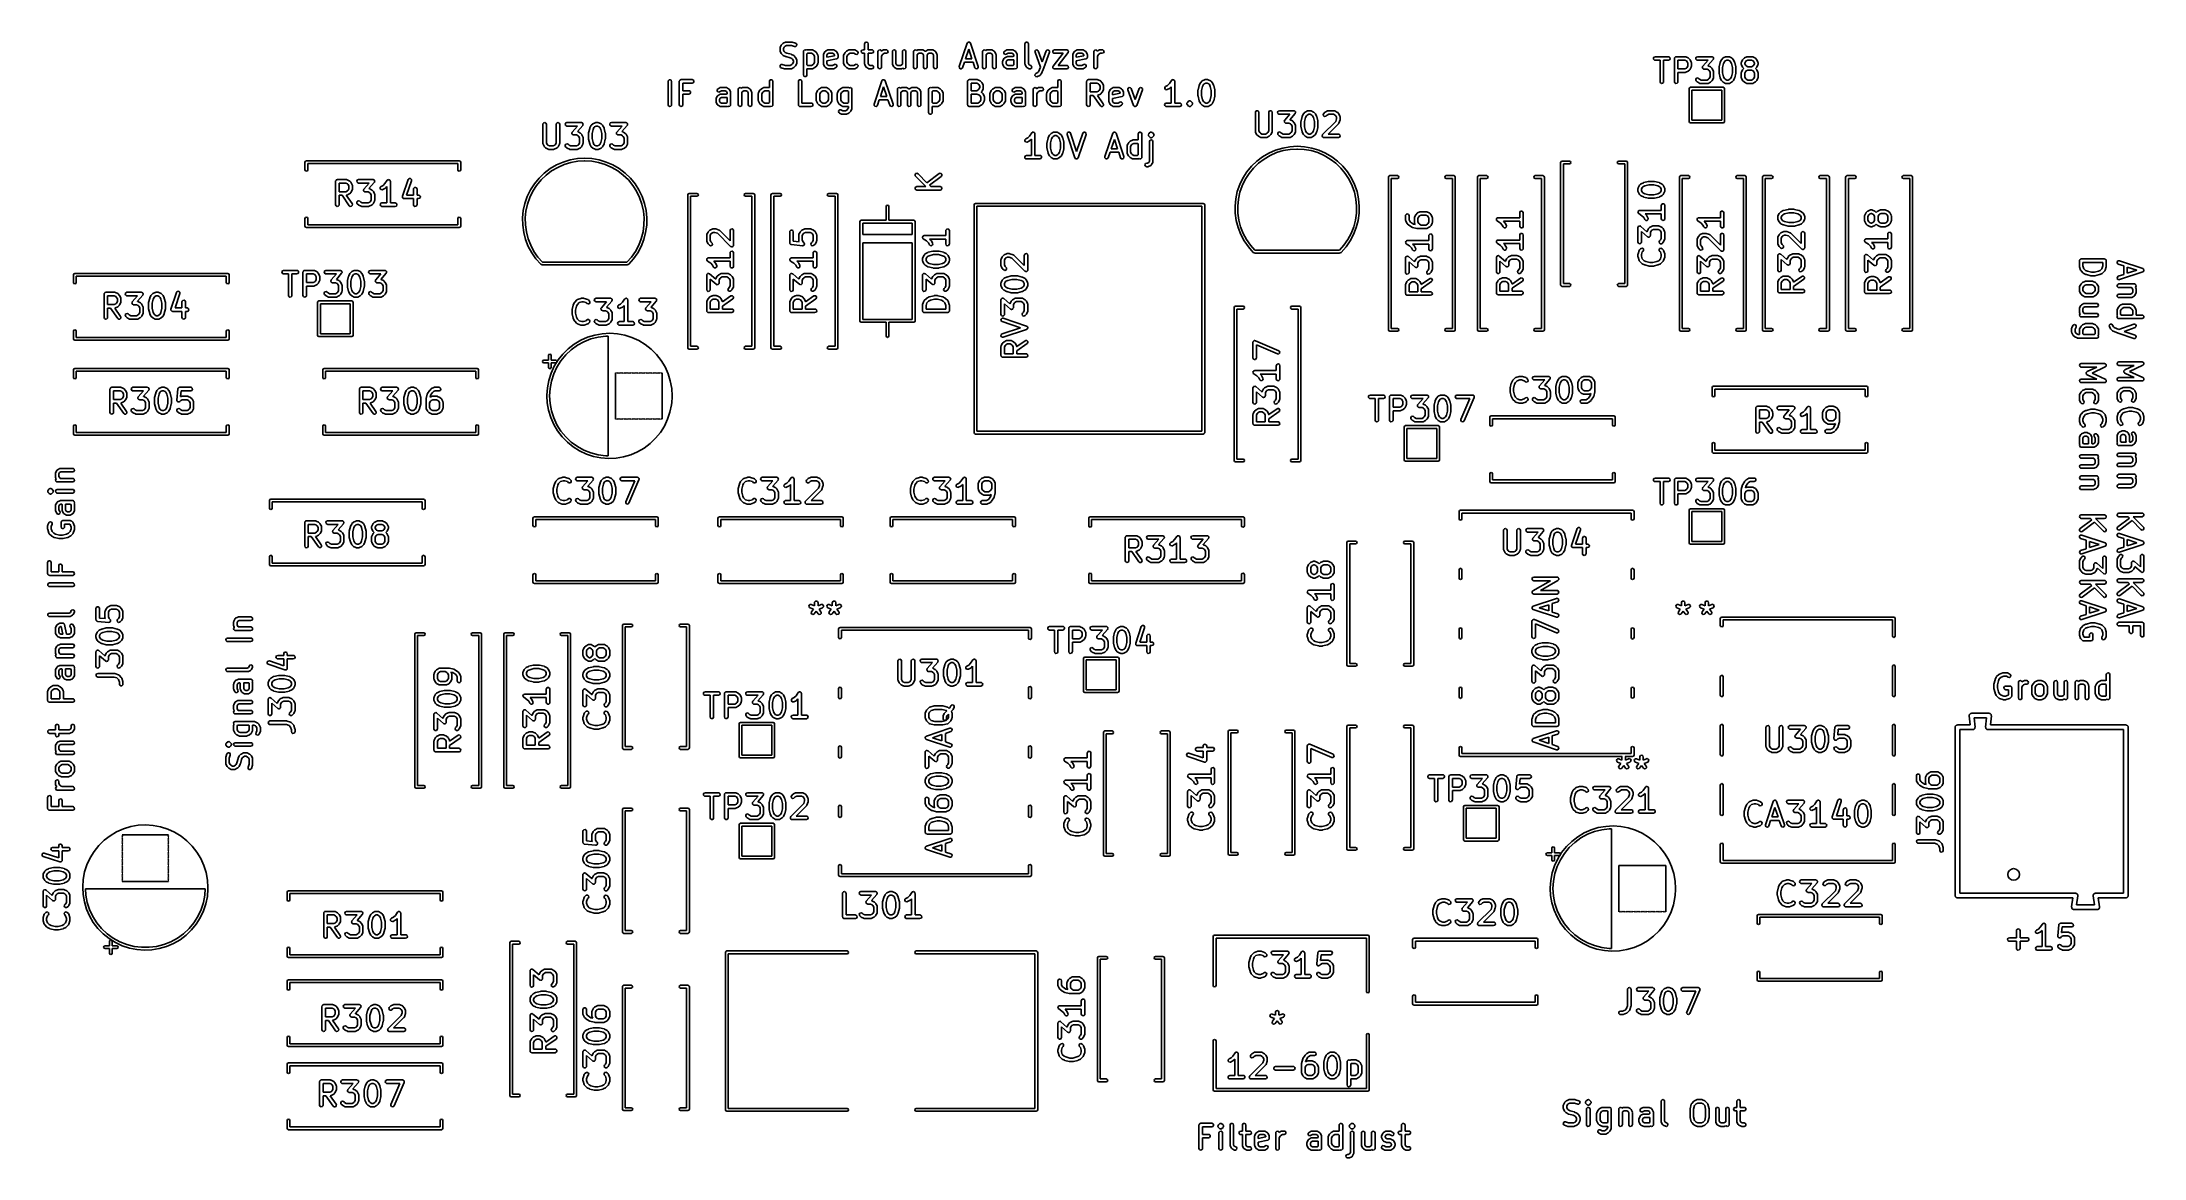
# Model space of a CAD drawing. Extents: x 96 to 185.9, y -128.5 to -80.8.
import ezdxf

# ---------------------------------------------------------------- set-up
doc = ezdxf.new("R2010")
doc.units = 0
doc.layers.add('BLACK', color=7, linetype='CONTINUOUS')

msp = doc.modelspace()

# ---------------------------------------------------------------- linework, layer by layer
at = {"layer": 'BLACK', "linetype": 'CONTINUOUS'}
for p, q in [((127.591, -80.9987), (127.639, -80.9035)), ((127.639, -80.9035), (127.652, -80.8855)), ((127.652, -80.8855), (127.653, -80.884)), ((127.653, -80.884), (127.7, -80.8364)), ((127.7, -80.8364), (127.719, -80.8235)), ((127.719, -80.8235), (127.72, -80.8223)), ((127.72, -80.8223), (127.815, -80.7747)), ((127.866, -80.9168), (127.798, -80.951)), ((127.815, -80.7747), (127.84, -80.7673)), ((127.84, -80.7673), (127.844, -80.7683)), ((127.844, -80.7683), (127.849, -80.7668)), ((127.849, -80.7668), (128.087, -80.7668)), ((128.074, -80.9168), (127.866, -80.9168)), ((128.206, -80.9606), (128.074, -80.9168)), ((128.087, -80.7668), (128.109, -80.7707)), ((128.109, -80.7707), (128.11, -80.7706)), ((128.11, -80.7706), (128.253, -80.8182)), ((128.253, -80.8182), (128.276, -80.8307)), ((128.295, -80.9251), (128.257, -80.9591)), ((128.276, -80.8307), (128.303, -80.8744)), ((128.303, -80.8744), (128.295, -80.9251)), ((131.202, -80.8418), (131.207, -80.8161)), ((131.202, -81.1001), (131.202, -80.8418)), ((131.207, -80.8161), (131.24, -80.7768)), ((131.24, -80.7768), (131.29, -80.7679)), ((131.29, -80.7679), (131.335, -80.7936)), ((131.335, -80.7936), (131.352, -80.8418)), ((131.352, -80.8418), (131.352, -81.1001)), ((135.254, -81.8181), (135.587, -80.8181)), ((135.587, -80.8181), (135.599, -80.7952)), ((135.599, -80.7952), (135.601, -80.794)), ((135.601, -80.794), (135.602, -80.792)), ((135.602, -80.792), (135.623, -80.7807)), ((135.623, -80.7807), (135.643, -80.7683)), ((135.643, -80.7683), (135.645, -80.7686)), ((135.645, -80.7686), (135.647, -80.7676)), ((135.647, -80.7676), (135.67, -80.7723)), ((135.67, -80.7723), (135.694, -80.7758)), ((135.694, -80.7758), (135.695, -80.7774)), ((135.695, -80.7774), (135.697, -80.7779)), ((135.697, -80.7779), (135.712, -80.7965)), ((135.712, -80.7965), (135.728, -80.8142)), ((135.728, -80.8142), (135.728, -80.8164)), ((135.728, -80.8164), (135.729, -80.8181)), ((135.729, -80.8181), (136.063, -81.8181)), ((138.059, -80.8418), (138.064, -80.8161)), ((138.059, -81.6989), (138.059, -80.8418)), ((138.064, -80.8161), (138.097, -80.7768)), ((138.097, -80.7768), (138.147, -80.7679)), ((138.147, -80.7679), (138.192, -80.7936)), ((138.192, -80.7936), (138.209, -80.8418)), ((138.209, -80.8418), (138.209, -81.6812)), ((127.583, -81.0323), (127.588, -81.0066)), ((127.583, -81.1275), (127.583, -81.0323)), ((127.585, -81.1317), (127.583, -81.1275)), ((127.584, -81.1361), (127.585, -81.1317)), ((127.591, -81.161), (127.584, -81.1361)), ((127.585, -81.8092), (127.592, -81.7584)), ((127.611, -81.8529), (127.585, -81.8092)), ((127.588, -81.0066), (127.59, -81.0032)), ((127.59, -81.0032), (127.591, -80.9987)), ((127.639, -81.2563), (127.591, -81.161)), ((127.592, -81.7584), (127.631, -81.7244)), ((127.631, -81.7244), (127.682, -81.723)), ((127.64, -81.2574), (127.639, -81.2563)), ((127.653, -81.2758), (127.64, -81.2574)), ((127.7, -81.3234), (127.653, -81.2758)), ((127.682, -81.723), (127.813, -81.7668)), ((127.702, -81.3241), (127.7, -81.3234)), ((127.72, -81.3374), (127.702, -81.3241)), ((127.815, -81.3851), (127.72, -81.3374)), ((127.767, -80.9814), (127.733, -81.05)), ((127.733, -81.05), (127.733, -81.1098)), ((127.733, -81.1098), (127.767, -81.1783)), ((127.798, -80.951), (127.767, -80.9814)), ((127.767, -81.1783), (127.798, -81.2087)), ((127.798, -81.2087), (127.875, -81.2472)), ((127.813, -81.7668), (128.021, -81.7668)), ((127.819, -81.3855), (127.815, -81.3851)), ((127.83, -81.3907), (127.819, -81.3855)), ((128.013, -81.4364), (127.83, -81.3907)), ((127.875, -81.2472), (128.057, -81.2928)), ((128.09, -81.4748), (128.013, -81.4364)), ((128.021, -81.7668), (128.09, -81.7325)), ((128.057, -81.2928), (128.069, -81.2981)), ((128.069, -81.2981), (128.073, -81.2985)), ((128.073, -81.2985), (128.168, -81.3461)), ((128.12, -81.5053), (128.09, -81.4748)), ((128.09, -81.7325), (128.12, -81.7021)), ((128.155, -81.5738), (128.12, -81.5053)), ((128.12, -81.7021), (128.155, -81.6336)), ((128.155, -81.6336), (128.155, -81.5738)), ((128.168, -81.3461), (128.186, -81.3595)), ((128.186, -81.3595), (128.187, -81.3602)), ((128.187, -81.3602), (128.235, -81.4078)), ((128.235, -81.7996), (128.187, -81.8472)), ((128.257, -80.9591), (128.206, -80.9606)), ((128.235, -81.4078), (128.248, -81.4262)), ((128.236, -81.7981), (128.235, -81.7996)), ((128.249, -81.7801), (128.236, -81.7981)), ((128.248, -81.4262), (128.249, -81.4273)), ((128.249, -81.4273), (128.297, -81.5225)), ((128.297, -81.6848), (128.249, -81.7801)), ((128.297, -81.5225), (128.304, -81.5475)), ((128.3, -81.677), (128.297, -81.6804)), ((128.297, -81.6804), (128.297, -81.6848)), ((128.305, -81.6513), (128.3, -81.677)), ((128.304, -81.5475), (128.303, -81.5519)), ((128.303, -81.5519), (128.305, -81.5561)), ((128.305, -81.5561), (128.305, -81.6513)), ((128.583, -81.1751), (128.588, -81.1495)), ((128.583, -82.1751), (128.583, -81.1751)), ((128.588, -81.1495), (128.621, -81.1102)), ((128.621, -81.1102), (128.671, -81.1013)), ((128.671, -81.1013), (128.7, -81.1179)), ((128.7, -81.1179), (128.72, -81.108)), ((128.72, -81.108), (128.745, -81.1006)), ((128.771, -81.2501), (128.733, -81.2691)), ((128.733, -81.2691), (128.733, -81.7478)), ((128.733, -81.7478), (128.771, -81.7668)), ((128.745, -81.1006), (128.749, -81.1016)), ((128.749, -81.1016), (128.753, -81.1001)), ((128.753, -81.1001), (128.944, -81.1001)), ((128.926, -81.2501), (128.771, -81.2501)), ((128.771, -81.7668), (128.926, -81.7668)), ((128.995, -81.2844), (128.926, -81.2501)), ((128.926, -81.7668), (128.995, -81.7325)), ((128.944, -81.1001), (128.969, -81.1046)), ((128.969, -81.1046), (128.973, -81.1075)), ((128.973, -81.1075), (128.977, -81.108)), ((128.977, -81.108), (129.073, -81.1557)), ((129.025, -81.3148), (128.995, -81.2844)), ((128.995, -81.7325), (129.025, -81.7021)), ((129.059, -81.3833), (129.025, -81.3148)), ((129.025, -81.7021), (129.059, -81.6336)), ((129.059, -81.6336), (129.059, -81.3833)), ((129.073, -81.1557), (129.091, -81.169)), ((129.091, -81.169), (129.092, -81.1697)), ((129.092, -81.1697), (129.14, -81.2173)), ((129.14, -81.7996), (129.092, -81.8472)), ((129.14, -81.2173), (129.153, -81.2357)), ((129.154, -81.7801), (129.14, -81.7981)), ((129.14, -81.7981), (129.14, -81.7996)), ((129.153, -81.2357), (129.154, -81.2368)), ((129.154, -81.2368), (129.201, -81.332)), ((129.201, -81.6848), (129.154, -81.7801)), ((129.201, -81.332), (129.209, -81.357)), ((129.202, -81.6804), (129.201, -81.6848)), ((129.205, -81.677), (129.202, -81.6804)), ((129.209, -81.6513), (129.205, -81.677)), ((129.209, -81.357), (129.208, -81.3614)), ((129.208, -81.3614), (129.209, -81.3656)), ((129.209, -81.3656), (129.209, -81.6513)), ((129.44, -81.318), (129.445, -81.2923)), ((129.44, -81.6989), (129.44, -81.318)), ((129.442, -81.7031), (129.44, -81.6989)), ((129.441, -81.7075), (129.442, -81.7031)), ((129.448, -81.7325), (129.441, -81.7075)), ((129.445, -81.2923), (129.448, -81.2889)), ((129.448, -81.2844), (129.496, -81.1892)), ((129.448, -81.2889), (129.448, -81.2844)), ((129.496, -81.8277), (129.448, -81.7325)), ((129.496, -81.1892), (129.511, -81.1683)), ((129.511, -81.1683), (129.522, -81.1638)), ((129.522, -81.1638), (129.529, -81.1557)), ((129.529, -81.1557), (129.625, -81.108)), ((129.619, -81.2786), (129.59, -81.3357)), ((129.59, -81.3357), (129.59, -81.417)), ((129.59, -81.417), (129.916, -81.3517)), ((130.006, -81.4868), (129.59, -81.5699)), ((129.59, -81.5699), (129.59, -81.6812)), ((129.59, -81.6812), (129.619, -81.7383)), ((129.676, -81.2501), (129.619, -81.2786)), ((129.619, -81.7383), (129.676, -81.7668)), ((129.625, -81.108), (129.65, -81.1006)), ((129.65, -81.1006), (129.654, -81.1016)), ((129.654, -81.1016), (129.658, -81.1001)), ((129.658, -81.1001), (129.849, -81.1001)), ((129.831, -81.2501), (129.676, -81.2501)), ((129.676, -81.7668), (129.831, -81.7668)), ((129.888, -81.2786), (129.831, -81.2501)), ((129.831, -81.7668), (129.91, -81.7271)), ((129.849, -81.1001), (129.874, -81.1046)), ((129.874, -81.1046), (129.878, -81.1075)), ((129.878, -81.1075), (129.882, -81.108)), ((129.882, -81.108), (129.977, -81.1557)), ((129.916, -81.3357), (129.888, -81.2786)), ((129.91, -81.7271), (129.935, -81.7197)), ((129.916, -81.3517), (129.916, -81.3357)), ((129.935, -81.7197), (129.985, -81.7316)), ((129.977, -81.1557), (129.998, -81.1712)), ((130.013, -81.824), (129.977, -81.8612)), ((129.985, -81.7316), (130.016, -81.7728)), ((129.998, -81.1712), (130.003, -81.1815)), ((130.003, -81.1815), (130.011, -81.1892)), ((130.017, -81.4803), (130.006, -81.4868)), ((130.011, -81.1892), (130.058, -81.2844)), ((130.016, -81.7728), (130.013, -81.824)), ((130.029, -81.4782), (130.017, -81.4803)), ((130.038, -81.4674), (130.029, -81.4782)), ((130.05, -81.4601), (130.038, -81.4674)), ((130.054, -81.4484), (130.05, -81.4601)), ((130.062, -81.4389), (130.054, -81.4484)), ((130.058, -81.2844), (130.066, -81.3094)), ((130.066, -81.4132), (130.062, -81.4389)), ((130.066, -81.3094), (130.065, -81.3138)), ((130.065, -81.3138), (130.066, -81.318)), ((130.066, -81.318), (130.066, -81.4132)), ((130.297, -81.3656), (130.302, -81.3399)), ((130.297, -81.6513), (130.297, -81.3656)), ((130.299, -81.6555), (130.297, -81.6513)), ((130.298, -81.6599), (130.299, -81.6555)), ((130.305, -81.6848), (130.298, -81.6599)), ((130.302, -81.3399), (130.305, -81.3365)), ((130.305, -81.332), (130.353, -81.2368)), ((130.305, -81.3365), (130.305, -81.332)), ((130.353, -81.7801), (130.305, -81.6848)), ((130.353, -81.2368), (130.366, -81.2188)), ((130.354, -81.7812), (130.353, -81.7801)), ((130.367, -81.7996), (130.354, -81.7812)), ((130.366, -81.2188), (130.367, -81.2173)), ((130.367, -81.2173), (130.415, -81.1697)), ((130.415, -81.8472), (130.367, -81.7996)), ((130.415, -81.1697), (130.433, -81.1568)), ((130.433, -81.1568), (130.434, -81.1557)), ((130.434, -81.1557), (130.529, -81.108)), ((130.482, -81.3148), (130.447, -81.3833)), ((130.447, -81.3833), (130.447, -81.6336)), ((130.447, -81.6336), (130.482, -81.7021)), ((130.512, -81.2844), (130.482, -81.3148)), ((130.482, -81.7021), (130.512, -81.7325)), ((130.581, -81.2501), (130.512, -81.2844)), ((130.512, -81.7325), (130.581, -81.7668)), ((130.529, -81.108), (130.554, -81.1006)), ((130.554, -81.1006), (130.559, -81.1016)), ((130.559, -81.1016), (130.563, -81.1001)), ((130.563, -81.1001), (130.753, -81.1001)), ((130.736, -81.2501), (130.581, -81.2501)), ((130.581, -81.7668), (130.736, -81.7668)), ((130.815, -81.2898), (130.736, -81.2501)), ((130.736, -81.7668), (130.815, -81.7271)), ((130.753, -81.1001), (130.779, -81.1046)), ((130.779, -81.1046), (130.782, -81.1075)), ((130.782, -81.1075), (130.787, -81.108)), ((130.787, -81.108), (130.882, -81.1557)), ((130.866, -81.2957), (130.815, -81.2898)), ((130.815, -81.7271), (130.84, -81.7197)), ((130.84, -81.7197), (130.89, -81.7316)), ((130.909, -81.2674), (130.866, -81.2957)), ((130.882, -81.1557), (130.903, -81.1712)), ((130.917, -81.824), (130.882, -81.8612)), ((130.89, -81.7316), (130.92, -81.7728)), ((130.903, -81.1712), (130.923, -81.2182)), ((130.923, -81.2182), (130.909, -81.2674)), ((130.92, -81.7728), (130.917, -81.824)), ((131.06, -81.1621), (131.086, -81.1177)), ((131.069, -81.2126), (131.06, -81.1621)), ((131.109, -81.2456), (131.069, -81.2126)), ((131.086, -81.1177), (131.134, -81.1001)), ((131.134, -81.2501), (131.109, -81.2456)), ((131.134, -81.1001), (131.202, -81.1001)), ((131.202, -81.2501), (131.134, -81.2501)), ((131.202, -81.6989), (131.202, -81.2501)), ((131.204, -81.7031), (131.202, -81.6989)), ((131.203, -81.7075), (131.204, -81.7031)), ((131.21, -81.7325), (131.203, -81.7075)), ((131.258, -81.8277), (131.21, -81.7325)), ((131.352, -81.1001), (131.515, -81.1001)), ((131.515, -81.2501), (131.352, -81.2501)), ((131.352, -81.2501), (131.352, -81.6812)), ((131.352, -81.6812), (131.381, -81.7383)), ((131.381, -81.7383), (131.438, -81.7668)), ((131.438, -81.7668), (131.515, -81.7668)), ((131.515, -81.1001), (131.541, -81.1046)), ((131.563, -81.2326), (131.515, -81.2501)), ((131.515, -81.7668), (131.541, -81.7713)), ((131.541, -81.1046), (131.58, -81.1376)), ((131.541, -81.7713), (131.58, -81.8043)), ((131.589, -81.1881), (131.563, -81.2326)), ((131.58, -81.1376), (131.589, -81.1881)), ((131.58, -81.8043), (131.589, -81.8548)), ((131.774, -81.1751), (131.778, -81.1495)), ((131.774, -81.8418), (131.774, -81.1751)), ((131.778, -81.1495), (131.811, -81.1102)), ((131.811, -81.1102), (131.862, -81.1013)), ((131.862, -81.1013), (131.906, -81.1269)), ((131.906, -81.1269), (131.916, -81.153)), ((131.916, -81.153), (132.005, -81.108)), ((131.958, -81.3148), (131.924, -81.3833)), ((131.924, -81.3833), (131.924, -81.8418)), ((131.988, -81.2844), (131.958, -81.3148)), ((132.057, -81.2501), (131.988, -81.2844)), ((132.005, -81.108), (132.03, -81.1006)), ((132.03, -81.1006), (132.035, -81.1016)), ((132.035, -81.1016), (132.039, -81.1001)), ((132.039, -81.1001), (132.134, -81.1001)), ((132.134, -81.2501), (132.057, -81.2501)), ((132.134, -81.1001), (132.16, -81.1046)), ((132.182, -81.2326), (132.134, -81.2501)), ((132.16, -81.1046), (132.199, -81.1376)), ((132.208, -81.1881), (132.182, -81.2326)), ((132.199, -81.1376), (132.208, -81.1881)), ((132.393, -81.1751), (132.397, -81.1495)), ((132.393, -81.6989), (132.393, -81.1751)), ((132.394, -81.7031), (132.393, -81.6989)), ((132.393, -81.7075), (132.394, -81.7031)), ((132.401, -81.7325), (132.393, -81.7075)), ((132.397, -81.1495), (132.43, -81.1102)), ((132.448, -81.8277), (132.401, -81.7325)), ((132.43, -81.1102), (132.481, -81.1013)), ((132.481, -81.1013), (132.525, -81.1269)), ((132.525, -81.1269), (132.543, -81.1751)), ((132.543, -81.1751), (132.543, -81.6812)), ((132.543, -81.6812), (132.571, -81.7383)), ((132.571, -81.7383), (132.628, -81.7668)), ((132.628, -81.7668), (132.736, -81.7668)), ((132.736, -81.7668), (132.804, -81.7325)), ((132.804, -81.7325), (132.821, -81.7155)), ((132.821, -81.1751), (132.826, -81.1495)), ((132.821, -81.7155), (132.821, -81.1751)), ((132.826, -81.1495), (132.859, -81.1102)), ((132.859, -81.1102), (132.909, -81.1013)), ((132.909, -81.1013), (132.954, -81.1269)), ((132.954, -81.1269), (132.971, -81.1751)), ((132.971, -81.1751), (132.971, -81.8418)), ((133.297, -81.1751), (133.302, -81.1495)), ((133.297, -81.8418), (133.297, -81.1751)), ((133.302, -81.1495), (133.335, -81.1102)), ((133.335, -81.1102), (133.385, -81.1013)), ((133.385, -81.1013), (133.43, -81.1269)), ((133.43, -81.1269), (133.432, -81.1329)), ((133.432, -81.1329), (133.482, -81.108)), ((133.464, -81.2844), (133.447, -81.3014)), ((133.447, -81.3014), (133.447, -81.8418)), ((133.533, -81.2501), (133.464, -81.2844)), ((133.482, -81.108), (133.507, -81.1006)), ((133.507, -81.1006), (133.511, -81.1016)), ((133.511, -81.1016), (133.515, -81.1001)), ((133.515, -81.1001), (133.658, -81.1001)), ((133.64, -81.2501), (133.533, -81.2501)), ((133.697, -81.2786), (133.64, -81.2501)), ((133.658, -81.1001), (133.684, -81.1046)), ((133.684, -81.1046), (133.687, -81.1075)), ((133.687, -81.1075), (133.692, -81.108)), ((133.692, -81.108), (133.787, -81.1557)), ((133.726, -81.3357), (133.697, -81.2786)), ((133.726, -81.8418), (133.726, -81.3357)), ((133.787, -81.1557), (133.801, -81.1664)), ((133.801, -81.1664), (133.807, -81.1638)), ((133.807, -81.1638), (133.815, -81.1557)), ((133.815, -81.1557), (133.91, -81.108)), ((133.904, -81.2786), (133.876, -81.3357)), ((133.876, -81.3357), (133.876, -81.8418)), ((133.961, -81.2501), (133.904, -81.2786)), ((133.91, -81.108), (133.935, -81.1006)), ((133.935, -81.1006), (133.94, -81.1016)), ((133.94, -81.1016), (133.944, -81.1001)), ((133.944, -81.1001), (134.087, -81.1001)), ((134.069, -81.2501), (133.961, -81.2501)), ((134.126, -81.2786), (134.069, -81.2501)), ((134.087, -81.1001), (134.112, -81.1046)), ((134.112, -81.1046), (134.116, -81.1075)), ((134.116, -81.1075), (134.12, -81.108)), ((134.12, -81.108), (134.215, -81.1557)), ((134.155, -81.3357), (134.126, -81.2786)), ((134.155, -81.8418), (134.155, -81.3357)), ((134.215, -81.1557), (134.236, -81.1712)), ((134.236, -81.1712), (134.241, -81.1815)), ((134.241, -81.1815), (134.249, -81.1892)), ((134.249, -81.1892), (134.297, -81.2844)), ((134.297, -81.2844), (134.304, -81.3094)), ((134.304, -81.3094), (134.303, -81.3138)), ((134.303, -81.3138), (134.305, -81.318)), ((134.305, -81.318), (134.305, -81.8418)), ((135.255, -81.8693), (135.254, -81.8181)), ((135.474, -81.6311), (135.396, -81.8655)), ((135.842, -81.6311), (135.474, -81.6311)), ((135.658, -81.0789), (135.524, -81.4811)), ((135.524, -81.4811), (135.792, -81.4811)), ((135.792, -81.4811), (135.658, -81.0789)), ((135.92, -81.8655), (135.842, -81.6311)), ((136.063, -81.8181), (136.066, -81.8438)), ((136.25, -81.1751), (136.254, -81.1495)), ((136.25, -81.8418), (136.25, -81.1751)), ((136.254, -81.1495), (136.287, -81.1102)), ((136.287, -81.1102), (136.338, -81.1013)), ((136.338, -81.1013), (136.382, -81.1269)), ((136.382, -81.1269), (136.384, -81.1329)), ((136.384, -81.1329), (136.434, -81.108)), ((136.417, -81.2844), (136.4, -81.3014)), ((136.4, -81.3014), (136.4, -81.8418)), ((136.485, -81.2501), (136.417, -81.2844)), ((136.434, -81.108), (136.459, -81.1006)), ((136.459, -81.1006), (136.463, -81.1016)), ((136.463, -81.1016), (136.468, -81.1001)), ((136.468, -81.1001), (136.61, -81.1001)), ((136.593, -81.2501), (136.485, -81.2501)), ((136.65, -81.2786), (136.593, -81.2501)), ((136.61, -81.1001), (136.636, -81.1046)), ((136.636, -81.1046), (136.64, -81.1075)), ((136.64, -81.1075), (136.644, -81.108)), ((136.644, -81.108), (136.739, -81.1557)), ((136.678, -81.3357), (136.65, -81.2786)), ((136.678, -81.8418), (136.678, -81.3357)), ((136.739, -81.1557), (136.76, -81.1712)), ((136.76, -81.1712), (136.765, -81.1815)), ((136.765, -81.1815), (136.773, -81.1892)), ((136.773, -81.1892), (136.82, -81.2844)), ((136.82, -81.2844), (136.828, -81.3094)), ((136.828, -81.3094), (136.827, -81.3138)), ((136.827, -81.3138), (136.828, -81.318)), ((136.828, -81.318), (136.828, -81.8418)), ((137.107, -81.6037), (137.111, -81.578)), ((137.107, -81.6989), (137.107, -81.6037)), ((137.108, -81.7031), (137.107, -81.6989)), ((137.107, -81.7075), (137.108, -81.7031)), ((137.115, -81.7325), (137.107, -81.7075)), ((137.111, -81.578), (137.114, -81.5746)), ((137.114, -81.5746), (137.115, -81.5701)), ((137.115, -81.5701), (137.162, -81.4749)), ((137.162, -81.8277), (137.115, -81.7325)), ((137.158, -81.2441), (137.161, -81.1929)), ((137.188, -81.2853), (137.158, -81.2441)), ((137.161, -81.1929), (137.196, -81.1557)), ((137.162, -81.4749), (137.178, -81.454)), ((137.178, -81.454), (137.188, -81.4495)), ((137.238, -81.2972), (137.188, -81.2853)), ((137.188, -81.4495), (137.196, -81.4414)), ((137.196, -81.1557), (137.291, -81.108)), ((137.196, -81.4414), (137.291, -81.3937)), ((137.263, -81.2898), (137.238, -81.2972)), ((137.285, -81.5643), (137.257, -81.6214)), ((137.257, -81.6214), (137.257, -81.6812)), ((137.257, -81.6812), (137.285, -81.7383)), ((137.342, -81.2501), (137.263, -81.2898)), ((137.342, -81.5358), (137.285, -81.5643)), ((137.285, -81.7383), (137.342, -81.7668)), ((137.291, -81.108), (137.316, -81.1006)), ((137.291, -81.3937), (137.316, -81.3863)), ((137.316, -81.1006), (137.321, -81.1016)), ((137.316, -81.3863), (137.321, -81.3874)), ((137.321, -81.1016), (137.325, -81.1001)), ((137.321, -81.3874), (137.325, -81.3858)), ((137.325, -81.1001), (137.515, -81.1001)), ((137.325, -81.3858), (137.545, -81.3858)), ((137.498, -81.2501), (137.342, -81.2501)), ((137.563, -81.5358), (137.342, -81.5358)), ((137.342, -81.7668), (137.545, -81.7668)), ((137.555, -81.2786), (137.498, -81.2501)), ((137.515, -81.1001), (137.541, -81.1046)), ((137.541, -81.1046), (137.544, -81.1075)), ((137.544, -81.1075), (137.549, -81.108)), ((137.545, -81.3858), (137.583, -81.3669)), ((137.545, -81.7668), (137.583, -81.7478)), ((137.549, -81.108), (137.644, -81.1557)), ((137.583, -81.3357), (137.555, -81.2786)), ((137.567, -81.5343), (137.563, -81.5358)), ((137.571, -81.5353), (137.567, -81.5343)), ((137.583, -81.5319), (137.571, -81.5353)), ((137.583, -81.3669), (137.583, -81.3357)), ((137.583, -81.7478), (137.583, -81.5319)), ((137.644, -81.1557), (137.665, -81.1712)), ((137.665, -81.1712), (137.669, -81.1815)), ((137.669, -81.1815), (137.678, -81.1892)), ((137.678, -81.1892), (137.725, -81.2844)), ((137.725, -81.2844), (137.733, -81.3094)), ((137.733, -81.3094), (137.732, -81.3138)), ((137.732, -81.3138), (137.733, -81.318)), ((137.733, -81.318), (137.733, -81.8418)), ((138.061, -81.7031), (138.059, -81.6989)), ((138.06, -81.7075), (138.061, -81.7031)), ((138.067, -81.7325), (138.06, -81.7075)), ((138.115, -81.8277), (138.067, -81.7325)), ((138.209, -81.6812), (138.238, -81.7383)), ((138.238, -81.7383), (138.311, -81.7747)), ((138.311, -81.7747), (138.332, -81.7902)), ((138.332, -81.7902), (138.352, -81.8373)), ((138.488, -81.1747), (138.506, -81.1266)), ((138.492, -81.2003), (138.488, -81.1747)), ((138.721, -81.8403), (138.492, -81.2003)), ((138.506, -81.1266), (138.55, -81.1012)), ((138.55, -81.1012), (138.601, -81.1104)), ((138.601, -81.1104), (138.633, -81.1499)), ((138.633, -81.1499), (138.801, -81.6188)), ((138.801, -81.6188), (138.968, -81.1499)), ((139.11, -81.2003), (138.872, -81.867)), ((138.968, -81.1499), (138.981, -81.1273)), ((138.981, -81.1273), (139.026, -81.1013)), ((139.026, -81.1013), (139.076, -81.1099)), ((139.076, -81.1099), (139.109, -81.149)), ((139.109, -81.149), (139.11, -81.2003)), ((139.251, -81.1621), (139.277, -81.1177)), ((139.26, -81.2126), (139.251, -81.1621)), ((139.251, -81.8288), (139.26, -81.8129)), ((139.299, -81.2456), (139.26, -81.2126)), ((139.26, -81.8129), (139.266, -81.7954)), ((139.266, -81.7954), (139.694, -81.2501)), ((139.277, -81.1177), (139.325, -81.1001)), ((139.325, -81.2501), (139.299, -81.2456)), ((139.325, -81.1001), (139.849, -81.1001)), ((139.694, -81.2501), (139.325, -81.2501)), ((139.908, -81.2215), (139.479, -81.7668)), ((139.479, -81.7668), (139.849, -81.7668)), ((139.849, -81.1001), (139.856, -81.1015)), ((139.849, -81.7668), (139.874, -81.7713)), ((139.856, -81.1015), (139.859, -81.1009)), ((139.859, -81.1009), (139.862, -81.1025)), ((139.862, -81.1025), (139.874, -81.1046)), ((139.874, -81.1046), (139.888, -81.1164)), ((139.874, -81.7713), (139.914, -81.8043)), ((139.888, -81.1164), (139.904, -81.1251)), ((139.904, -81.1251), (139.907, -81.1325)), ((139.907, -81.1325), (139.914, -81.1376)), ((139.913, -81.204), (139.908, -81.2215)), ((139.922, -81.1881), (139.913, -81.204)), ((139.914, -81.1376), (139.917, -81.1557)), ((139.914, -81.8043), (139.922, -81.8548)), ((139.917, -81.1557), (139.924, -81.1727)), ((139.924, -81.1727), (139.921, -81.1803)), ((139.921, -81.1803), (139.922, -81.1881)), ((140.107, -81.318), (140.111, -81.2923)), ((140.107, -81.6989), (140.107, -81.318)), ((140.108, -81.7031), (140.107, -81.6989)), ((140.107, -81.7075), (140.108, -81.7031)), ((140.115, -81.7325), (140.107, -81.7075)), ((140.111, -81.2923), (140.114, -81.2889)), ((140.114, -81.2889), (140.115, -81.2844)), ((140.115, -81.2844), (140.162, -81.1892)), ((140.162, -81.8277), (140.115, -81.7325)), ((140.162, -81.1892), (140.178, -81.1683)), ((140.178, -81.1683), (140.188, -81.1638)), ((140.188, -81.1638), (140.196, -81.1557)), ((140.196, -81.1557), (140.291, -81.108)), ((140.285, -81.2786), (140.257, -81.3357)), ((140.257, -81.3357), (140.257, -81.417)), ((140.257, -81.417), (140.583, -81.3517)), ((140.673, -81.4868), (140.257, -81.5699)), ((140.257, -81.5699), (140.257, -81.6812)), ((140.257, -81.6812), (140.285, -81.7383)), ((140.342, -81.2501), (140.285, -81.2786)), ((140.285, -81.7383), (140.342, -81.7668)), ((140.291, -81.108), (140.316, -81.1006)), ((140.316, -81.1006), (140.321, -81.1016)), ((140.321, -81.1016), (140.325, -81.1001)), ((140.325, -81.1001), (140.515, -81.1001)), ((140.498, -81.2501), (140.342, -81.2501)), ((140.342, -81.7668), (140.498, -81.7668)), ((140.555, -81.2786), (140.498, -81.2501)), ((140.498, -81.7668), (140.577, -81.7271)), ((140.515, -81.1001), (140.541, -81.1046)), ((140.541, -81.1046), (140.544, -81.1075)), ((140.544, -81.1075), (140.549, -81.108)), ((140.549, -81.108), (140.644, -81.1557)), ((140.583, -81.3357), (140.555, -81.2786)), ((140.577, -81.7271), (140.602, -81.7197)), ((140.583, -81.3517), (140.583, -81.3357)), ((140.602, -81.7197), (140.652, -81.7316)), ((140.644, -81.1557), (140.665, -81.1712)), ((140.679, -81.824), (140.644, -81.8612)), ((140.652, -81.7316), (140.682, -81.7728)), ((140.665, -81.1712), (140.669, -81.1815)), ((140.669, -81.1815), (140.678, -81.1892)), ((140.683, -81.4803), (140.673, -81.4868)), ((140.678, -81.1892), (140.725, -81.2844)), ((140.682, -81.7728), (140.679, -81.824)), ((140.696, -81.4782), (140.683, -81.4803)), ((140.705, -81.4674), (140.696, -81.4782)), ((140.717, -81.4601), (140.705, -81.4674)), ((140.721, -81.4484), (140.717, -81.4601)), ((140.729, -81.4389), (140.721, -81.4484)), ((140.725, -81.2844), (140.733, -81.3094)), ((140.733, -81.4132), (140.729, -81.4389)), ((140.733, -81.3094), (140.732, -81.3138)), ((140.732, -81.3138), (140.733, -81.318)), ((140.733, -81.318), (140.733, -81.4132)), ((141.012, -81.1751), (141.016, -81.1495)), ((141.012, -81.8418), (141.012, -81.1751)), ((141.016, -81.1495), (141.049, -81.1102)), ((141.049, -81.1102), (141.1, -81.1013)), ((141.1, -81.1013), (141.144, -81.1269)), ((141.144, -81.1269), (141.154, -81.153)), ((141.154, -81.153), (141.244, -81.108)), ((141.196, -81.3148), (141.162, -81.3833)), ((141.162, -81.3833), (141.162, -81.8418)), ((141.226, -81.2844), (141.196, -81.3148)), ((141.295, -81.2501), (141.226, -81.2844)), ((141.244, -81.108), (141.269, -81.1006)), ((141.269, -81.1006), (141.273, -81.1016)), ((141.273, -81.1016), (141.277, -81.1001)), ((141.277, -81.1001), (141.372, -81.1001)), ((141.372, -81.2501), (141.295, -81.2501)), ((141.372, -81.1001), (141.398, -81.1046)), ((141.421, -81.2326), (141.372, -81.2501)), ((141.398, -81.1046), (141.437, -81.1376)), ((141.446, -81.1881), (141.421, -81.2326)), ((141.437, -81.1376), (141.446, -81.1881)), ((164.945, -81.4558), (164.971, -81.4113)), ((164.954, -81.5063), (164.945, -81.4558)), ((164.994, -81.5393), (164.954, -81.5063)), ((164.971, -81.4113), (165.019, -81.3938)), ((165.019, -81.5438), (164.994, -81.5393)), ((165.019, -81.3938), (165.591, -81.3938)), ((165.23, -81.5438), (165.019, -81.5438)), ((165.23, -82.4688), (165.23, -81.5438)), ((165.591, -81.5438), (165.38, -81.5438)), ((165.38, -81.5438), (165.38, -82.4688)), ((165.591, -81.3938), (165.616, -81.3983)), ((165.639, -81.5262), (165.591, -81.5438)), ((165.616, -81.3983), (165.656, -81.4313)), ((165.665, -81.4818), (165.639, -81.5262)), ((165.656, -81.4313), (165.665, -81.4818)), ((165.849, -81.4688), (165.851, -81.459)), ((165.849, -82.4688), (165.849, -81.4688)), ((165.85, -81.4558), (165.852, -81.4529)), ((165.851, -81.459), (165.85, -81.4558)), ((165.852, -81.4529), (165.854, -81.4431)), ((165.854, -81.4431), (165.866, -81.4282)), ((165.866, -81.4282), (165.876, -81.4113)), ((165.876, -81.4113), (165.882, -81.409)), ((165.882, -81.409), (165.887, -81.4038)), ((165.887, -81.4038), (165.906, -81.4004)), ((165.906, -81.4004), (165.924, -81.3938)), ((165.924, -81.3938), (166.305, -81.3938)), ((165.999, -81.5438), (165.999, -81.9176)), ((166.287, -81.5438), (165.999, -81.5438)), ((166.356, -81.578), (166.287, -81.5438)), ((166.305, -81.3938), (166.331, -81.3983)), ((166.331, -81.3983), (166.334, -81.4012)), ((166.334, -81.4012), (166.339, -81.4017)), ((166.339, -81.4017), (166.434, -81.4493)), ((166.386, -81.6084), (166.356, -81.578)), ((166.421, -81.677), (166.386, -81.6084)), ((166.386, -81.8529), (166.421, -81.7844)), ((166.421, -81.7844), (166.421, -81.677)), ((166.434, -81.4493), (166.452, -81.4627)), ((166.452, -81.4627), (166.453, -81.4634)), ((166.453, -81.4634), (166.501, -81.511)), ((166.501, -81.511), (166.514, -81.5294)), ((166.514, -81.5294), (166.515, -81.5305)), ((166.515, -81.5305), (166.563, -81.6257)), ((166.563, -81.6257), (166.57, -81.6507)), ((166.571, -81.8021), (166.566, -81.8278)), ((166.57, -81.6507), (166.569, -81.655)), ((166.569, -81.655), (166.571, -81.6593)), ((166.571, -81.6593), (166.571, -81.8021)), ((166.755, -81.4558), (166.781, -81.4113)), ((166.764, -81.5063), (166.755, -81.4558)), ((166.803, -81.5393), (166.764, -81.5063)), ((166.781, -81.4113), (166.829, -81.3938)), ((166.829, -81.5438), (166.803, -81.5393)), ((166.829, -81.3938), (167.448, -81.3938)), ((167.283, -81.5438), (166.829, -81.5438)), ((167.041, -81.8367), (167.051, -81.8192)), ((167.051, -81.8192), (167.058, -81.8003)), ((167.058, -81.8003), (167.283, -81.5438)), ((167.504, -81.5182), (167.277, -81.7782)), ((167.277, -81.7782), (167.283, -81.7793)), ((167.283, -81.7793), (167.286, -81.7821)), ((167.286, -81.7821), (167.291, -81.7827)), ((167.291, -81.7827), (167.386, -81.8303)), ((167.448, -81.3938), (167.459, -81.3957)), ((167.459, -81.3957), (167.462, -81.3952)), ((167.462, -81.3952), (167.465, -81.3968)), ((167.465, -81.3968), (167.474, -81.3983)), ((167.474, -81.3983), (167.489, -81.4113)), ((167.489, -81.4113), (167.506, -81.4218)), ((167.512, -81.4993), (167.504, -81.5182)), ((167.506, -81.4218), (167.508, -81.4274)), ((167.508, -81.4274), (167.513, -81.4313)), ((167.522, -81.4818), (167.512, -81.4993)), ((167.513, -81.4313), (167.516, -81.4512)), ((167.516, -81.4512), (167.523, -81.4703)), ((167.523, -81.4703), (167.521, -81.4759)), ((167.521, -81.4759), (167.522, -81.4818)), ((167.756, -81.8315), (167.804, -81.6411)), ((167.804, -81.6411), (167.809, -81.6292)), ((167.809, -81.6257), (167.857, -81.5305)), ((167.809, -81.6292), (167.809, -81.6257)), ((167.857, -81.5305), (167.87, -81.5125)), ((167.87, -81.5125), (167.871, -81.511)), ((167.871, -81.511), (167.919, -81.4634)), ((167.947, -81.6854), (167.904, -81.859)), ((167.919, -81.4634), (167.937, -81.4505)), ((167.937, -81.4505), (167.938, -81.4493)), ((167.938, -81.4493), (168.033, -81.4017)), ((167.986, -81.6084), (167.947, -81.6854)), ((168.016, -81.578), (167.986, -81.6084)), ((168.085, -81.5438), (168.016, -81.578)), ((168.033, -81.4017), (168.058, -81.3943)), ((168.058, -81.3943), (168.063, -81.3953)), ((168.063, -81.3953), (168.067, -81.3938)), ((168.067, -81.3938), (168.162, -81.3938)), ((168.144, -81.5438), (168.085, -81.5438)), ((168.213, -81.578), (168.144, -81.5438)), ((168.162, -81.3938), (168.188, -81.3983)), ((168.188, -81.3983), (168.191, -81.4012)), ((168.191, -81.4012), (168.196, -81.4017)), ((168.196, -81.4017), (168.291, -81.4493)), ((168.243, -81.6084), (168.213, -81.578)), ((168.282, -81.6854), (168.243, -81.6084)), ((168.325, -81.859), (168.282, -81.6854)), ((168.291, -81.4493), (168.309, -81.4627)), ((168.309, -81.4627), (168.31, -81.4634)), ((168.31, -81.4634), (168.358, -81.511)), ((168.358, -81.511), (168.371, -81.5294)), ((168.371, -81.5294), (168.372, -81.5305)), ((168.372, -81.5305), (168.42, -81.6257)), ((168.42, -81.6257), (168.423, -81.6381)), ((168.423, -81.6381), (168.425, -81.6411)), ((168.425, -81.6411), (168.473, -81.8315)), ((168.706, -81.6593), (168.711, -81.6336)), ((168.706, -81.7069), (168.706, -81.6593)), ((168.708, -81.7111), (168.706, -81.7069)), ((168.707, -81.7154), (168.708, -81.7111)), ((168.714, -81.7404), (168.707, -81.7154)), ((168.711, -81.6336), (168.714, -81.6302)), ((168.714, -81.6257), (168.762, -81.5305)), ((168.714, -81.6302), (168.714, -81.6257)), ((168.762, -81.8357), (168.714, -81.7404)), ((168.762, -81.5305), (168.775, -81.5125)), ((168.775, -81.5125), (168.776, -81.511)), ((168.776, -81.511), (168.823, -81.4634)), ((168.823, -81.4634), (168.842, -81.4505)), ((168.842, -81.4505), (168.843, -81.4493)), ((168.843, -81.4493), (168.938, -81.4017)), ((168.89, -81.6084), (168.856, -81.677)), ((168.856, -81.677), (168.856, -81.6892)), ((168.856, -81.6892), (168.89, -81.7577)), ((168.921, -81.578), (168.89, -81.6084)), ((168.89, -81.7577), (168.921, -81.7881)), ((168.989, -81.5438), (168.921, -81.578)), ((168.921, -81.7881), (168.989, -81.8224)), ((168.938, -81.4017), (168.963, -81.3943)), ((168.963, -81.3943), (168.967, -81.3953)), ((168.967, -81.3953), (168.972, -81.3938)), ((168.972, -81.3938), (169.162, -81.3938)), ((169.144, -81.5438), (168.989, -81.5438)), ((168.989, -81.8224), (169.144, -81.8224)), ((169.213, -81.578), (169.144, -81.5438)), ((169.144, -81.8224), (169.213, -81.7881)), ((169.162, -81.3938), (169.188, -81.3983)), ((169.188, -81.3983), (169.191, -81.4012)), ((169.191, -81.4012), (169.196, -81.4017)), ((169.196, -81.4017), (169.291, -81.4493)), ((169.243, -81.6084), (169.213, -81.578)), ((169.213, -81.7881), (169.243, -81.7577)), ((169.278, -81.677), (169.243, -81.6084)), ((169.243, -81.7577), (169.278, -81.6892)), ((169.278, -81.6892), (169.278, -81.677)), ((169.291, -81.4493), (169.309, -81.4627)), ((169.309, -81.4627), (169.31, -81.4634)), ((169.31, -81.4634), (169.358, -81.511)), ((169.358, -81.511), (169.371, -81.5294)), ((169.371, -81.5294), (169.372, -81.5305)), ((169.372, -81.5305), (169.42, -81.6257)), ((169.42, -81.7404), (169.372, -81.8357)), ((169.42, -81.6257), (169.427, -81.6507)), ((169.423, -81.7325), (169.42, -81.736)), ((169.42, -81.736), (169.42, -81.7404)), ((169.428, -81.7069), (169.423, -81.7325)), ((169.427, -81.6507), (169.426, -81.655)), ((169.426, -81.655), (169.428, -81.6593)), ((169.428, -81.6593), (169.428, -81.7069)), ((122.797, -82.4518), (122.802, -82.4261)), ((122.797, -83.4518), (122.797, -82.4518)), ((122.802, -82.4261), (122.835, -82.3868)), ((122.835, -82.3868), (122.885, -82.3779)), ((122.885, -82.3779), (122.93, -82.4036)), ((122.93, -82.4036), (122.947, -82.4518)), ((122.947, -82.4518), (122.947, -83.4518)), ((123.274, -82.4518), (123.275, -82.442)), ((123.274, -83.4518), (123.274, -82.4518)), ((123.275, -82.4388), (123.276, -82.4359)), ((123.275, -82.442), (123.275, -82.4388)), ((123.276, -82.4359), (123.278, -82.4261)), ((123.278, -82.4261), (123.291, -82.4112)), ((123.291, -82.4112), (123.3, -82.3943)), ((123.3, -82.3943), (123.307, -82.392)), ((123.307, -82.392), (123.311, -82.3868)), ((123.311, -82.3868), (123.33, -82.3834)), ((123.33, -82.3834), (123.349, -82.3768)), ((123.349, -82.3768), (123.825, -82.3768)), ((123.825, -82.5268), (123.424, -82.5268)), ((123.424, -82.5268), (123.424, -82.853)), ((123.825, -82.3768), (123.85, -82.3813)), ((123.873, -82.5092), (123.825, -82.5268)), ((123.85, -82.3813), (123.89, -82.4143)), ((123.899, -82.4648), (123.873, -82.5092)), ((123.89, -82.4143), (123.899, -82.4648)), ((124.934, -82.7657), (125.029, -82.718)), ((125.029, -82.718), (125.054, -82.7106)), ((125.054, -82.7106), (125.059, -82.7116)), ((125.059, -82.7116), (125.063, -82.7101)), ((125.063, -82.7101), (125.253, -82.7101)), ((125.253, -82.7101), (125.279, -82.7146)), ((125.279, -82.7146), (125.282, -82.7175)), ((125.282, -82.7175), (125.287, -82.718)), ((125.287, -82.718), (125.382, -82.7657)), ((125.802, -82.7595), (125.835, -82.7202)), ((125.835, -82.7202), (125.885, -82.7113)), ((125.885, -82.7113), (125.93, -82.7369)), ((125.932, -82.7429), (125.982, -82.718)), ((125.982, -82.718), (126.007, -82.7106)), ((126.007, -82.7106), (126.011, -82.7116)), ((126.011, -82.7116), (126.015, -82.7101)), ((126.015, -82.7101), (126.158, -82.7101)), ((126.158, -82.7101), (126.184, -82.7146)), ((126.184, -82.7146), (126.187, -82.7175)), ((126.187, -82.7175), (126.192, -82.718)), ((126.192, -82.718), (126.287, -82.7657)), ((126.791, -82.7657), (126.886, -82.718)), ((126.886, -82.718), (126.911, -82.7106)), ((126.911, -82.7106), (126.916, -82.7116)), ((126.916, -82.7116), (126.92, -82.7101)), ((126.92, -82.7101), (127.11, -82.7101)), ((127.11, -82.7101), (127.131, -82.7137)), ((127.131, -82.4518), (127.135, -82.4261)), ((127.131, -82.7137), (127.131, -82.4518)), ((127.135, -82.4261), (127.168, -82.3868)), ((127.168, -82.3868), (127.219, -82.3779)), ((127.219, -82.3779), (127.263, -82.4036)), ((127.263, -82.4036), (127.281, -82.4518)), ((127.281, -82.4518), (127.281, -83.4518)), ((127.634, -81.8653), (127.611, -81.8529)), ((127.777, -81.9129), (127.634, -81.8653)), ((127.779, -81.9129), (127.777, -81.9129)), ((127.801, -81.9168), (127.779, -81.9129)), ((128.039, -81.9168), (127.801, -81.9168)), ((128.043, -81.9152), (128.039, -81.9168)), ((128.048, -81.9163), (128.043, -81.9152)), ((128.073, -81.9089), (128.048, -81.9163)), ((128.168, -81.8612), (128.073, -81.9089)), ((128.169, -81.8601), (128.168, -81.8612)), ((128.187, -81.8472), (128.169, -81.8601)), ((128.369, -82.4518), (128.373, -82.4261)), ((128.369, -83.4518), (128.369, -82.4518)), ((128.373, -82.4261), (128.406, -82.3868)), ((128.406, -82.3868), (128.457, -82.3779)), ((128.457, -82.3779), (128.501, -82.4036)), ((128.501, -82.4036), (128.519, -82.4518)), ((128.519, -82.4518), (128.519, -83.3768)), ((128.601, -82.2233), (128.583, -82.1751)), ((128.645, -82.249), (128.601, -82.2233)), ((128.696, -82.2401), (128.645, -82.249)), ((128.729, -82.2008), (128.696, -82.2401)), ((128.733, -82.1751), (128.729, -82.2008)), ((128.753, -81.9168), (128.733, -81.9132)), ((128.733, -81.9132), (128.733, -82.1751)), ((128.944, -81.9168), (128.753, -81.9168)), ((128.948, -81.9152), (128.944, -81.9168)), ((128.952, -81.9163), (128.948, -81.9152)), ((128.977, -81.9089), (128.952, -81.9163)), ((129.073, -81.8612), (128.977, -81.9089)), ((129.074, -81.8601), (129.073, -81.8612)), ((129.092, -81.8472), (129.074, -81.8601)), ((129.267, -82.7657), (129.363, -82.718)), ((129.363, -82.718), (129.388, -82.7106)), ((129.388, -82.7106), (129.392, -82.7116)), ((129.392, -82.7116), (129.396, -82.7101)), ((129.396, -82.7101), (129.539, -82.7101)), ((129.504, -81.8354), (129.496, -81.8277)), ((129.508, -81.8457), (129.504, -81.8354)), ((129.529, -81.8612), (129.508, -81.8457)), ((129.625, -81.9089), (129.529, -81.8612)), ((129.539, -82.7101), (129.565, -82.7146)), ((129.565, -82.7146), (129.568, -82.7175)), ((129.568, -82.7175), (129.573, -82.718)), ((129.573, -82.718), (129.668, -82.7657)), ((129.629, -81.9094), (129.625, -81.9089)), ((129.632, -81.9123), (129.629, -81.9094)), ((129.658, -81.9168), (129.632, -81.9123)), ((129.849, -81.9168), (129.658, -81.9168)), ((129.853, -81.9152), (129.849, -81.9168)), ((129.857, -81.9163), (129.853, -81.9152)), ((129.882, -81.9089), (129.857, -81.9163)), ((129.977, -81.8612), (129.882, -81.9089)), ((130.172, -82.7657), (130.267, -82.718)), ((130.267, -82.718), (130.292, -82.7106)), ((130.292, -82.7106), (130.297, -82.7116)), ((130.297, -82.7116), (130.301, -82.7101)), ((130.301, -82.7101), (130.491, -82.7101)), ((130.416, -81.8479), (130.415, -81.8472)), ((130.434, -81.8612), (130.416, -81.8479)), ((130.529, -81.9089), (130.434, -81.8612)), ((130.491, -82.7101), (130.517, -82.7146)), ((130.517, -82.7146), (130.52, -82.7175)), ((130.52, -82.7175), (130.525, -82.718)), ((130.525, -82.718), (130.543, -82.7272)), ((130.534, -81.9094), (130.529, -81.9089)), ((130.537, -81.9123), (130.534, -81.9094)), ((130.563, -81.9168), (130.537, -81.9123)), ((130.543, -82.7272), (130.549, -82.7202)), ((130.549, -82.7202), (130.6, -82.7113)), ((130.753, -81.9168), (130.563, -81.9168)), ((130.6, -82.7113), (130.644, -82.7369)), ((130.758, -81.9152), (130.753, -81.9168)), ((130.762, -81.9163), (130.758, -81.9152)), ((130.787, -81.9089), (130.762, -81.9163)), ((130.882, -81.8612), (130.787, -81.9089)), ((131.266, -81.8354), (131.258, -81.8277)), ((131.27, -81.8457), (131.266, -81.8354)), ((131.291, -81.8612), (131.27, -81.8457)), ((131.386, -81.9089), (131.291, -81.8612)), ((131.391, -81.9094), (131.386, -81.9089)), ((131.394, -81.9123), (131.391, -81.9094)), ((131.42, -81.9168), (131.394, -81.9123)), ((131.515, -81.9168), (131.42, -81.9168)), ((131.563, -81.8992), (131.515, -81.9168)), ((131.589, -81.8548), (131.563, -81.8992)), ((131.611, -83.4281), (131.944, -82.4281)), ((131.791, -81.89), (131.774, -81.8418)), ((131.836, -81.9156), (131.791, -81.89)), ((131.886, -81.9067), (131.836, -81.9156)), ((132.015, -82.6889), (131.881, -83.0911)), ((131.919, -81.8674), (131.886, -81.9067)), ((131.924, -81.8418), (131.919, -81.8674)), ((131.944, -82.4281), (131.956, -82.4052)), ((131.956, -82.4052), (131.958, -82.404)), ((131.958, -82.404), (131.959, -82.402)), ((131.959, -82.402), (131.98, -82.3907)), ((131.98, -82.3907), (132, -82.3783)), ((132, -82.3783), (132.002, -82.3786)), ((132.002, -82.3786), (132.004, -82.3776)), ((132.004, -82.3776), (132.027, -82.3823)), ((132.149, -83.0911), (132.015, -82.6889)), ((132.027, -82.3823), (132.051, -82.3858)), ((132.051, -82.3858), (132.052, -82.3874)), ((132.052, -82.3874), (132.054, -82.3879)), ((132.054, -82.3879), (132.069, -82.4065)), ((132.069, -82.4065), (132.085, -82.4242)), ((132.085, -82.4242), (132.085, -82.4264)), ((132.085, -82.4264), (132.086, -82.4281)), ((132.086, -82.4281), (132.42, -83.4281)), ((132.456, -81.8354), (132.448, -81.8277)), ((132.461, -81.8457), (132.456, -81.8354)), ((132.482, -81.8612), (132.461, -81.8457)), ((132.577, -81.9089), (132.482, -81.8612)), ((132.581, -81.9094), (132.577, -81.9089)), ((132.585, -81.9123), (132.581, -81.9094)), ((132.61, -81.9168), (132.585, -81.9123)), ((132.753, -81.9168), (132.61, -81.9168)), ((132.611, -82.7595), (132.644, -82.7202)), ((132.644, -82.7202), (132.695, -82.7113)), ((132.695, -82.7113), (132.739, -82.7369)), ((132.742, -82.7429), (132.791, -82.718)), ((132.758, -81.9152), (132.753, -81.9168)), ((132.762, -81.9163), (132.758, -81.9152)), ((132.787, -81.9089), (132.762, -81.9163)), ((132.837, -81.884), (132.787, -81.9089)), ((132.791, -82.718), (132.816, -82.7106)), ((132.816, -82.7106), (132.821, -82.7116)), ((132.821, -82.7116), (132.825, -82.7101)), ((132.825, -82.7101), (132.968, -82.7101)), ((132.839, -81.89), (132.837, -81.884)), ((132.883, -81.9156), (132.839, -81.89)), ((132.934, -81.9067), (132.883, -81.9156)), ((132.967, -81.8674), (132.934, -81.9067)), ((132.971, -81.8418), (132.967, -81.8674)), ((132.968, -82.7101), (132.993, -82.7146)), ((132.993, -82.7146), (132.997, -82.7175)), ((132.997, -82.7175), (133.001, -82.718)), ((133.001, -82.718), (133.096, -82.7657)), ((133.125, -82.7657), (133.22, -82.718)), ((133.22, -82.718), (133.245, -82.7106)), ((133.245, -82.7106), (133.249, -82.7116)), ((133.249, -82.7116), (133.253, -82.7101)), ((133.253, -82.7101), (133.396, -82.7101)), ((133.315, -81.89), (133.297, -81.8418)), ((133.359, -81.9156), (133.315, -81.89)), ((133.41, -81.9067), (133.359, -81.9156)), ((133.396, -82.7101), (133.422, -82.7146)), ((133.443, -81.8674), (133.41, -81.9067)), ((133.422, -82.7146), (133.425, -82.7175)), ((133.425, -82.7175), (133.43, -82.718)), ((133.43, -82.718), (133.525, -82.7657)), ((133.447, -81.8418), (133.443, -81.8674)), ((133.743, -81.89), (133.726, -81.8418)), ((133.788, -81.9156), (133.743, -81.89)), ((133.838, -81.9067), (133.788, -81.9156)), ((133.871, -81.8674), (133.838, -81.9067)), ((133.876, -81.8418), (133.871, -81.8674)), ((133.945, -82.7595), (133.978, -82.7202)), ((133.978, -82.7202), (134.028, -82.7113)), ((134.028, -82.7113), (134.057, -82.7279)), ((134.057, -82.7279), (134.077, -82.718)), ((134.077, -82.718), (134.102, -82.7106)), ((134.102, -82.7106), (134.106, -82.7116)), ((134.106, -82.7116), (134.11, -82.7101)), ((134.11, -82.7101), (134.301, -82.7101)), ((134.172, -81.89), (134.155, -81.8418)), ((134.216, -81.9156), (134.172, -81.89)), ((134.267, -81.9067), (134.216, -81.9156)), ((134.3, -81.8674), (134.267, -81.9067)), ((134.305, -81.8418), (134.3, -81.8674)), ((134.301, -82.7101), (134.327, -82.7146)), ((134.327, -82.7146), (134.33, -82.7175)), ((134.33, -82.7175), (134.334, -82.718)), ((134.334, -82.718), (134.43, -82.7657)), ((135.289, -81.9077), (135.255, -81.8693)), ((135.34, -81.9153), (135.289, -81.9077)), ((135.383, -81.8884), (135.34, -81.9153)), ((135.396, -81.8655), (135.383, -81.8884)), ((135.607, -82.4518), (135.609, -82.442)), ((135.607, -83.4518), (135.607, -82.4518)), ((135.608, -82.4388), (135.61, -82.4359)), ((135.609, -82.442), (135.608, -82.4388)), ((135.61, -82.4359), (135.611, -82.4261)), ((135.611, -82.4261), (135.624, -82.4112)), ((135.624, -82.4112), (135.634, -82.3943)), ((135.634, -82.3943), (135.64, -82.392)), ((135.64, -82.392), (135.644, -82.3868)), ((135.644, -82.3868), (135.664, -82.3834)), ((135.664, -82.3834), (135.682, -82.3768)), ((135.682, -82.3768), (136.015, -82.3768)), ((135.757, -82.5268), (135.757, -82.853)), ((135.998, -82.5268), (135.757, -82.5268)), ((135.952, -81.9057), (135.92, -81.8655)), ((136.002, -81.916), (135.952, -81.9057)), ((136.066, -82.561), (135.998, -82.5268)), ((136.048, -81.8915), (136.002, -81.916)), ((136.015, -82.3768), (136.041, -82.3813)), ((136.041, -82.3813), (136.044, -82.3842)), ((136.044, -82.3842), (136.049, -82.3847)), ((136.066, -81.8438), (136.048, -81.8915)), ((136.049, -82.3847), (136.144, -82.4323)), ((136.096, -82.5914), (136.066, -82.561)), ((136.131, -82.66), (136.096, -82.5914)), ((136.096, -82.7883), (136.131, -82.7198)), ((136.131, -82.7198), (136.131, -82.66)), ((136.144, -82.4323), (136.162, -82.4457)), ((136.162, -82.4457), (136.163, -82.4464)), ((136.163, -82.4464), (136.211, -82.494)), ((136.211, -82.494), (136.224, -82.5124)), ((136.224, -82.5124), (136.225, -82.5135)), ((136.225, -82.5135), (136.273, -82.6087)), ((136.267, -81.89), (136.25, -81.8418)), ((136.312, -81.9156), (136.267, -81.89)), ((136.273, -82.6087), (136.28, -82.6337)), ((136.28, -82.6337), (136.279, -82.638)), ((136.279, -82.638), (136.281, -82.6423)), ((136.281, -82.6423), (136.281, -82.7375)), ((136.362, -81.9067), (136.312, -81.9156)), ((136.395, -81.8674), (136.362, -81.9067)), ((136.4, -81.8418), (136.395, -81.8674)), ((136.696, -81.89), (136.678, -81.8418)), ((136.74, -81.9156), (136.696, -81.89)), ((136.696, -82.7657), (136.791, -82.718)), ((136.791, -81.9067), (136.74, -81.9156)), ((136.824, -81.8674), (136.791, -81.9067)), ((136.791, -82.718), (136.816, -82.7106)), ((136.816, -82.7106), (136.821, -82.7116)), ((136.821, -82.7116), (136.825, -82.7101)), ((136.828, -81.8418), (136.824, -81.8674)), ((136.825, -82.7101), (136.968, -82.7101)), ((136.968, -82.7101), (136.993, -82.7146)), ((136.993, -82.7146), (136.997, -82.7175)), ((136.997, -82.7175), (137.001, -82.718)), ((137.001, -82.718), (137.096, -82.7657)), ((137.171, -81.8354), (137.162, -81.8277)), ((137.175, -81.8457), (137.171, -81.8354)), ((137.196, -81.8612), (137.175, -81.8457)), ((137.291, -81.9089), (137.196, -81.8612)), ((137.296, -81.9094), (137.291, -81.9089)), ((137.299, -81.9123), (137.296, -81.9094)), ((137.325, -81.9168), (137.299, -81.9123)), ((137.563, -81.9168), (137.325, -81.9168)), ((137.553, -82.7657), (137.648, -82.718)), ((137.567, -81.9152), (137.563, -81.9168)), ((137.571, -81.9163), (137.567, -81.9152)), ((137.596, -81.9089), (137.571, -81.9163)), ((137.616, -81.899), (137.596, -81.9089)), ((137.645, -81.9156), (137.616, -81.899)), ((137.696, -81.9067), (137.645, -81.9156)), ((137.648, -82.718), (137.673, -82.7106)), ((137.673, -82.7106), (137.678, -82.7116)), ((137.678, -82.7116), (137.682, -82.7101)), ((137.682, -82.7101), (137.872, -82.7101)), ((137.729, -81.8674), (137.696, -81.9067)), ((137.733, -81.8418), (137.729, -81.8674)), ((137.872, -82.7101), (137.898, -82.7146)), ((137.898, -82.7146), (137.901, -82.7175)), ((137.901, -82.7175), (137.906, -82.718)), ((137.906, -82.718), (138.001, -82.7657)), ((138.123, -81.8354), (138.115, -81.8277)), ((138.127, -81.8457), (138.123, -81.8354)), ((138.148, -81.8612), (138.127, -81.8457)), ((138.244, -81.9089), (138.148, -81.8612)), ((138.295, -81.9147), (138.244, -81.9089)), ((138.337, -81.8865), (138.295, -81.9147)), ((138.352, -81.8373), (138.337, -81.8865)), ((138.421, -82.7595), (138.454, -82.7202)), ((138.454, -82.7202), (138.504, -82.7113)), ((138.491, -82.1965), (138.494, -82.1453)), ((138.522, -82.2377), (138.491, -82.1965)), ((138.494, -82.1453), (138.529, -82.108)), ((138.504, -82.7113), (138.549, -82.7369)), ((138.571, -82.2496), (138.522, -82.2377)), ((138.529, -82.108), (138.614, -82.0659)), ((138.558, -82.763), (138.648, -82.718)), ((138.596, -82.2422), (138.571, -82.2496)), ((138.692, -82.1946), (138.596, -82.2422)), ((138.614, -82.0659), (138.642, -82.0377)), ((138.642, -82.0377), (138.721, -81.8403)), ((138.648, -82.718), (138.673, -82.7106)), ((138.673, -82.7106), (138.678, -82.7116)), ((138.678, -82.7116), (138.682, -82.7101)), ((138.682, -82.7101), (138.777, -82.7101)), ((138.693, -82.1934), (138.692, -82.1946)), ((138.711, -82.1805), (138.693, -82.1934)), ((138.759, -82.1329), (138.711, -82.1805)), ((138.76, -82.1309), (138.759, -82.1329)), ((138.762, -82.1299), (138.76, -82.1309)), ((138.775, -82.1077), (138.762, -82.1299)), ((138.871, -81.8696), (138.775, -82.1077)), ((138.777, -82.7101), (138.803, -82.7146)), ((138.803, -82.7146), (138.842, -82.7476)), ((138.872, -81.867), (138.871, -81.8687)), ((138.871, -81.8687), (138.871, -81.8696)), ((139.125, -82.7657), (139.22, -82.718)), ((139.22, -82.718), (139.245, -82.7106)), ((139.245, -82.7106), (139.249, -82.7116)), ((139.249, -82.7116), (139.253, -82.7101)), ((139.25, -81.8442), (139.252, -81.8366)), ((139.257, -81.8612), (139.25, -81.8442)), ((139.252, -81.8366), (139.251, -81.8288)), ((139.253, -82.7101), (139.444, -82.7101)), ((139.26, -81.8793), (139.257, -81.8612)), ((139.266, -81.8844), (139.26, -81.8793)), ((139.269, -81.8918), (139.266, -81.8844)), ((139.285, -81.9005), (139.269, -81.8918)), ((139.299, -81.9123), (139.285, -81.9005)), ((139.311, -81.9144), (139.299, -81.9123)), ((139.314, -81.916), (139.311, -81.9144)), ((139.317, -81.9154), (139.314, -81.916)), ((139.325, -81.9168), (139.317, -81.9154)), ((139.849, -81.9168), (139.325, -81.9168)), ((139.444, -82.7101), (139.464, -82.7137)), ((139.464, -82.4518), (139.469, -82.4261)), ((139.464, -82.7137), (139.464, -82.4518)), ((139.469, -82.4261), (139.502, -82.3868)), ((139.502, -82.3868), (139.552, -82.3779)), ((139.552, -82.3779), (139.596, -82.4036)), ((139.596, -82.4036), (139.614, -82.4518)), ((139.614, -82.4518), (139.614, -83.4518)), ((139.897, -81.8992), (139.849, -81.9168)), ((139.922, -81.8548), (139.897, -81.8992)), ((140.171, -81.8354), (140.162, -81.8277)), ((140.175, -81.8457), (140.171, -81.8354)), ((140.196, -81.8612), (140.175, -81.8457)), ((140.291, -81.9089), (140.196, -81.8612)), ((140.296, -81.9094), (140.291, -81.9089)), ((140.299, -81.9123), (140.296, -81.9094)), ((140.325, -81.9168), (140.299, -81.9123)), ((140.515, -81.9168), (140.325, -81.9168)), ((140.519, -81.9152), (140.515, -81.9168)), ((140.524, -81.9163), (140.519, -81.9152)), ((140.549, -81.9089), (140.524, -81.9163)), ((140.644, -81.8612), (140.549, -81.9089)), ((140.702, -82.4518), (140.704, -82.442)), ((140.702, -83.4518), (140.702, -82.4518)), ((140.703, -82.4388), (140.705, -82.4359)), ((140.704, -82.442), (140.703, -82.4388)), ((140.705, -82.4359), (140.707, -82.4261)), ((140.707, -82.4261), (140.719, -82.4112)), ((140.719, -82.4112), (140.729, -82.3943)), ((140.729, -82.3943), (140.735, -82.392)), ((140.735, -82.392), (140.74, -82.3868)), ((140.74, -82.3868), (140.759, -82.3834)), ((140.759, -82.3834), (140.777, -82.3768)), ((140.777, -82.3768), (141.158, -82.3768)), ((140.852, -82.5268), (140.852, -82.9006)), ((141.14, -82.5268), (140.852, -82.5268)), ((141.029, -81.89), (141.012, -81.8418)), ((141.074, -81.9156), (141.029, -81.89)), ((141.124, -81.9067), (141.074, -81.9156)), ((141.157, -81.8674), (141.124, -81.9067)), ((141.209, -82.561), (141.14, -82.5268)), ((141.162, -81.8418), (141.157, -81.8674)), ((141.158, -82.3768), (141.184, -82.3813)), ((141.184, -82.3813), (141.187, -82.3842)), ((141.187, -82.3842), (141.192, -82.3847)), ((141.192, -82.3847), (141.287, -82.4323)), ((141.239, -82.5914), (141.209, -82.561)), ((141.274, -82.66), (141.239, -82.5914)), ((141.274, -82.7674), (141.274, -82.66)), ((141.287, -82.4323), (141.305, -82.4457)), ((141.305, -82.4457), (141.306, -82.4464)), ((141.306, -82.4464), (141.354, -82.494)), ((141.354, -82.494), (141.367, -82.5124)), ((141.367, -82.5124), (141.368, -82.5135)), ((141.368, -82.5135), (141.416, -82.6087)), ((141.416, -82.6087), (141.423, -82.6337)), ((141.423, -82.6337), (141.422, -82.638)), ((141.422, -82.638), (141.424, -82.6423)), ((141.424, -82.6423), (141.424, -82.7851)), ((141.744, -82.7657), (141.839, -82.718)), ((141.839, -82.718), (141.864, -82.7106)), ((141.864, -82.7106), (141.868, -82.7116)), ((141.868, -82.7116), (141.872, -82.7101)), ((141.872, -82.7101), (142.063, -82.7101)), ((142.063, -82.7101), (142.088, -82.7146)), ((142.088, -82.7146), (142.092, -82.7175)), ((142.092, -82.7175), (142.096, -82.718)), ((142.096, -82.718), (142.192, -82.7657)), ((142.482, -82.7366), (142.526, -82.7112)), ((142.526, -82.7112), (142.577, -82.7204)), ((142.577, -82.7204), (142.61, -82.7599)), ((142.957, -82.7373), (143.002, -82.7113)), ((143.002, -82.7113), (143.052, -82.7199)), ((143.052, -82.7199), (143.086, -82.759)), ((144.039, -82.7589), (144.042, -82.7077)), ((144.042, -82.7077), (144.077, -82.6704)), ((144.077, -82.6704), (144.161, -82.6282)), ((144.161, -82.6282), (144.243, -82.5469)), ((144.243, -82.5469), (144.334, -82.4102)), ((144.321, -82.6805), (144.259, -82.7429)), ((144.321, -83.3768), (144.321, -82.6805)), ((144.334, -82.4102), (144.352, -82.3913)), ((144.352, -82.3913), (144.356, -82.3901)), ((144.356, -82.3901), (144.359, -82.3868)), ((144.359, -82.3868), (144.38, -82.383)), ((144.38, -82.383), (144.401, -82.3769)), ((144.401, -82.3769), (144.405, -82.3787)), ((144.405, -82.3787), (144.409, -82.3779)), ((144.409, -82.3779), (144.428, -82.3888)), ((144.428, -82.3888), (144.448, -82.3975)), ((144.448, -82.3975), (144.45, -82.4014)), ((144.45, -82.4014), (144.454, -82.4036)), ((144.454, -82.4036), (144.461, -82.424)), ((144.461, -82.424), (144.471, -82.4435)), ((144.471, -82.4435), (144.47, -82.4477)), ((144.47, -82.4477), (144.471, -82.4518)), ((144.471, -82.4518), (144.471, -83.3768)), ((145.466, -82.8145), (145.514, -82.6241)), ((145.514, -82.6241), (145.519, -82.6122)), ((145.519, -82.6122), (145.52, -82.6087)), ((145.52, -82.6087), (145.567, -82.5135)), ((145.567, -82.5135), (145.581, -82.4955)), ((145.581, -82.494), (145.629, -82.4464)), ((145.581, -82.4955), (145.581, -82.494)), ((145.657, -82.6684), (145.614, -82.842)), ((145.629, -82.4464), (145.647, -82.4335)), ((145.647, -82.4335), (145.648, -82.4323)), ((145.648, -82.4323), (145.744, -82.3847)), ((145.696, -82.5914), (145.657, -82.6684)), ((145.726, -82.561), (145.696, -82.5914)), ((145.795, -82.5268), (145.726, -82.561)), ((145.744, -82.3847), (145.769, -82.3773)), ((145.769, -82.3773), (145.773, -82.3783)), ((145.773, -82.3783), (145.777, -82.3768)), ((145.777, -82.3768), (145.872, -82.3768)), ((145.855, -82.5268), (145.795, -82.5268)), ((145.923, -82.561), (145.855, -82.5268)), ((145.872, -82.3768), (145.898, -82.3813)), ((145.898, -82.3813), (145.901, -82.3842)), ((145.901, -82.3842), (145.906, -82.3847)), ((145.906, -82.3847), (146.001, -82.4323)), ((145.954, -82.5914), (145.923, -82.561)), ((145.992, -82.6684), (145.954, -82.5914)), ((146.035, -82.842), (145.992, -82.6684)), ((146.001, -82.4323), (146.019, -82.4457)), ((146.019, -82.4457), (146.021, -82.4464)), ((146.021, -82.4464), (146.068, -82.494)), ((146.068, -82.494), (146.081, -82.5124)), ((146.081, -82.5124), (146.082, -82.5135)), ((146.082, -82.5135), (146.13, -82.6087)), ((146.13, -82.6087), (146.134, -82.6211)), ((146.134, -82.6211), (146.136, -82.6241)), ((146.136, -82.6241), (146.183, -82.8145)), ((165.248, -82.517), (165.23, -82.4688)), ((165.292, -82.5426), (165.248, -82.517)), ((165.343, -82.5337), (165.292, -82.5426)), ((165.376, -82.4944), (165.343, -82.5337)), ((165.38, -82.4688), (165.376, -82.4944)), ((165.867, -82.517), (165.849, -82.4688)), ((165.911, -82.5426), (165.867, -82.517)), ((165.962, -82.5337), (165.911, -82.5426)), ((165.995, -82.4944), (165.962, -82.5337)), ((165.999, -82.4688), (165.995, -82.4944)), ((165.999, -81.9176), (166.287, -81.9176)), ((166.305, -82.0676), (165.999, -82.0676)), ((165.999, -82.0676), (165.999, -82.4688)), ((166.287, -81.9176), (166.356, -81.8833)), ((166.309, -82.0661), (166.305, -82.0676)), ((166.314, -82.0671), (166.309, -82.0661)), ((166.339, -82.0597), (166.314, -82.0671)), ((166.434, -82.0121), (166.339, -82.0597)), ((166.356, -81.8833), (166.386, -81.8529)), ((166.435, -82.0109), (166.434, -82.0121)), ((166.453, -81.998), (166.435, -82.0109)), ((166.501, -81.9504), (166.453, -81.998)), ((166.474, -82.7644), (166.491, -82.722)), ((166.491, -82.722), (166.534, -82.7044)), ((166.502, -81.9489), (166.501, -81.9504)), ((166.515, -81.9309), (166.502, -81.9489)), ((166.563, -81.8357), (166.515, -81.9309)), ((166.534, -82.7044), (167.934, -82.7044)), ((166.566, -81.8278), (166.563, -81.8312)), ((166.563, -81.8312), (166.563, -81.8357)), ((166.756, -82.3541), (166.786, -82.3121)), ((166.761, -82.4052), (166.756, -82.3541)), ((166.776, -82.4266), (166.761, -82.4052)), ((166.823, -82.4742), (166.776, -82.4266)), ((166.786, -82.3121), (166.835, -82.2988)), ((166.825, -82.4749), (166.823, -82.4742)), ((166.843, -82.4882), (166.825, -82.4749)), ((166.835, -82.2988), (166.882, -82.3205)), ((166.938, -82.5359), (166.843, -82.4882)), ((166.882, -82.3205), (166.921, -82.3595)), ((166.921, -82.3595), (166.989, -82.3938)), ((166.943, -82.5364), (166.938, -82.5359)), ((166.946, -82.5393), (166.943, -82.5364)), ((166.972, -82.5438), (166.946, -82.5393)), ((167.257, -82.5438), (166.972, -82.5438)), ((166.989, -82.3938), (167.24, -82.3938)), ((167.04, -81.8482), (167.042, -81.8426)), ((167.046, -81.8673), (167.04, -81.8482)), ((167.042, -81.8426), (167.041, -81.8367)), ((167.05, -81.8872), (167.046, -81.8673)), ((167.054, -81.8911), (167.05, -81.8872)), ((167.056, -81.8967), (167.054, -81.8911)), ((167.073, -81.9072), (167.056, -81.8967)), ((167.089, -81.9202), (167.073, -81.9072)), ((167.097, -81.9217), (167.089, -81.9202)), ((167.1, -81.9233), (167.097, -81.9217)), ((167.103, -81.9228), (167.1, -81.9233)), ((167.115, -81.9247), (167.103, -81.9228)), ((167.24, -81.9247), (167.115, -81.9247)), ((167.308, -81.959), (167.24, -81.9247)), ((167.24, -82.3938), (167.308, -82.3595)), ((167.262, -82.5422), (167.257, -82.5438)), ((167.266, -82.5433), (167.262, -82.5422)), ((167.291, -82.5359), (167.266, -82.5433)), ((167.386, -82.4882), (167.291, -82.5359)), ((167.339, -81.9894), (167.308, -81.959)), ((167.308, -82.3595), (167.339, -82.3291)), ((167.373, -82.0579), (167.339, -81.9894)), ((167.339, -82.3291), (167.373, -82.2606)), ((167.373, -82.2606), (167.373, -82.0579)), ((167.386, -81.8303), (167.404, -81.8436)), ((167.387, -82.4871), (167.386, -82.4882)), ((167.406, -82.4742), (167.387, -82.4871)), ((167.404, -81.8436), (167.406, -81.8443)), ((167.406, -81.8443), (167.453, -81.8919)), ((167.453, -82.4266), (167.406, -82.4742)), ((167.453, -81.8919), (167.466, -81.9103)), ((167.454, -82.4251), (167.453, -82.4266)), ((167.467, -82.4071), (167.454, -82.4251)), ((167.466, -81.9103), (167.467, -81.9114)), ((167.467, -81.9114), (167.515, -82.0067)), ((167.515, -82.3118), (167.467, -82.4071)), ((167.515, -82.0067), (167.522, -82.0316)), ((167.518, -82.304), (167.515, -82.3074)), ((167.515, -82.3074), (167.515, -82.3118)), ((167.523, -82.2783), (167.518, -82.304)), ((167.522, -82.0316), (167.521, -82.036)), ((167.521, -82.036), (167.523, -82.0402)), ((167.523, -82.0402), (167.523, -82.2783)), ((167.754, -81.8497), (167.756, -81.835)), ((167.754, -82.0878), (167.754, -81.8497)), ((167.755, -82.0911), (167.754, -82.0878)), ((167.756, -82.106), (167.755, -82.0911)), ((167.756, -81.835), (167.756, -81.8315)), ((167.804, -82.2965), (167.756, -82.106)), ((167.806, -82.2994), (167.804, -82.2965)), ((167.809, -82.3118), (167.806, -82.2994)), ((167.857, -82.4071), (167.809, -82.3118)), ((167.858, -82.4082), (167.857, -82.4071)), ((167.871, -82.4266), (167.858, -82.4082)), ((167.919, -82.4742), (167.871, -82.4266)), ((167.904, -81.859), (167.904, -82.0786)), ((167.904, -82.0786), (167.947, -82.2521)), ((167.92, -82.4749), (167.919, -82.4742)), ((167.938, -82.4882), (167.92, -82.4749)), ((167.934, -82.7044), (167.976, -82.722)), ((168.033, -82.5359), (167.938, -82.4882)), ((167.947, -82.2521), (167.986, -82.3291)), ((167.976, -82.722), (167.994, -82.7644)), ((167.986, -82.3291), (168.016, -82.3595)), ((168.016, -82.3595), (168.085, -82.3938)), ((168.038, -82.5364), (168.033, -82.5359)), ((168.041, -82.5393), (168.038, -82.5364)), ((168.067, -82.5438), (168.041, -82.5393)), ((168.162, -82.5438), (168.067, -82.5438)), ((168.085, -82.3938), (168.144, -82.3938)), ((168.144, -82.3938), (168.213, -82.3595)), ((168.166, -82.5422), (168.162, -82.5438)), ((168.171, -82.5433), (168.166, -82.5422)), ((168.196, -82.5359), (168.171, -82.5433)), ((168.291, -82.4882), (168.196, -82.5359)), ((168.213, -82.3595), (168.243, -82.3291)), ((168.243, -82.3291), (168.282, -82.2521)), ((168.282, -82.2521), (168.325, -82.0786)), ((168.292, -82.4871), (168.291, -82.4882)), ((168.31, -82.4742), (168.292, -82.4871)), ((168.358, -82.4266), (168.31, -82.4742)), ((168.325, -82.0786), (168.325, -81.859)), ((168.359, -82.4251), (168.358, -82.4266)), ((168.372, -82.4071), (168.359, -82.4251)), ((168.42, -82.3118), (168.372, -82.4071)), ((168.425, -82.2965), (168.42, -82.3083)), ((168.42, -82.3083), (168.42, -82.3118)), ((168.473, -82.106), (168.425, -82.2965)), ((168.473, -81.8315), (168.474, -81.8465)), ((168.475, -82.0878), (168.473, -82.1026)), ((168.473, -82.1026), (168.473, -82.106)), ((168.474, -81.8465), (168.475, -81.8497)), ((168.475, -81.8497), (168.475, -82.0878)), ((168.706, -82.0878), (168.711, -82.0622)), ((168.706, -82.2783), (168.706, -82.0878)), ((168.708, -82.2825), (168.706, -82.2783)), ((168.707, -82.2869), (168.708, -82.2825)), ((168.714, -82.3118), (168.707, -82.2869)), ((168.711, -82.0622), (168.714, -82.0587)), ((168.714, -82.0543), (168.762, -81.959)), ((168.714, -82.0587), (168.714, -82.0543)), ((168.762, -82.4071), (168.714, -82.3118)), ((168.763, -81.8368), (168.762, -81.8357)), ((168.762, -81.959), (168.775, -81.941)), ((168.763, -82.4082), (168.762, -82.4071)), ((168.776, -81.8551), (168.763, -81.8368)), ((168.776, -82.4266), (168.763, -82.4082)), ((168.775, -81.941), (168.776, -81.9396)), ((168.818, -81.8974), (168.776, -81.8551)), ((168.776, -81.9396), (168.818, -81.8974)), ((168.823, -82.4742), (168.776, -82.4266)), ((168.825, -82.4749), (168.823, -82.4742)), ((168.843, -82.4882), (168.825, -82.4749)), ((168.938, -82.5359), (168.843, -82.4882)), ((168.89, -82.037), (168.856, -82.1055)), ((168.856, -82.1055), (168.856, -82.2606)), ((168.856, -82.2606), (168.89, -82.3291)), ((168.921, -82.0066), (168.89, -82.037)), ((168.89, -82.3291), (168.921, -82.3595)), ((168.989, -81.9724), (168.921, -82.0066)), ((168.921, -82.3595), (168.989, -82.3938)), ((168.943, -82.5364), (168.938, -82.5359)), ((168.946, -82.5393), (168.943, -82.5364)), ((168.972, -82.5438), (168.946, -82.5393)), ((169.162, -82.5438), (168.972, -82.5438)), ((169.144, -81.9724), (168.989, -81.9724)), ((168.989, -82.3938), (169.144, -82.3938)), ((169.213, -82.0066), (169.144, -81.9724)), ((169.144, -82.3938), (169.213, -82.3595)), ((169.166, -82.5422), (169.162, -82.5438)), ((169.171, -82.5433), (169.166, -82.5422)), ((169.196, -82.5359), (169.171, -82.5433)), ((169.291, -82.4882), (169.196, -82.5359)), ((169.243, -82.037), (169.213, -82.0066)), ((169.213, -82.3595), (169.243, -82.3291)), ((169.278, -82.1055), (169.243, -82.037)), ((169.243, -82.3291), (169.278, -82.2606)), ((169.278, -82.2606), (169.278, -82.1055)), ((169.292, -82.4871), (169.291, -82.4882)), ((169.31, -82.4742), (169.292, -82.4871)), ((169.358, -82.4266), (169.31, -82.4742)), ((169.358, -81.8551), (169.316, -81.8974)), ((169.316, -81.8974), (169.358, -81.9396)), ((169.359, -81.8537), (169.358, -81.8551)), ((169.358, -81.9396), (169.371, -81.9579)), ((169.359, -82.4251), (169.358, -82.4266)), ((169.372, -81.8357), (169.359, -81.8537)), ((169.372, -82.4071), (169.359, -82.4251)), ((169.371, -81.9579), (169.372, -81.959)), ((169.372, -81.959), (169.42, -82.0543)), ((169.42, -82.3118), (169.372, -82.4071)), ((169.42, -82.0543), (169.427, -82.0793)), ((169.423, -82.304), (169.42, -82.3074)), ((169.42, -82.3074), (169.42, -82.3118)), ((169.428, -82.2783), (169.423, -82.304)), ((169.427, -82.0793), (169.426, -82.0836)), ((169.426, -82.0836), (169.428, -82.0878)), ((169.428, -82.0878), (169.428, -82.2783)), ((122.815, -83.5), (122.797, -83.4518)), ((122.859, -83.5256), (122.815, -83.5)), ((122.91, -83.5167), (122.859, -83.5256)), ((122.943, -83.4774), (122.91, -83.5167)), ((122.947, -83.4518), (122.943, -83.4774)), ((123.291, -83.5), (123.274, -83.4518)), ((123.336, -83.5256), (123.291, -83.5)), ((123.386, -83.5167), (123.336, -83.5256)), ((123.419, -83.4774), (123.386, -83.5167)), ((123.424, -83.4518), (123.419, -83.4774)), ((123.424, -82.853), (123.682, -82.853)), ((123.682, -83.003), (123.424, -83.003)), ((123.424, -83.003), (123.424, -83.4518)), ((123.682, -82.853), (123.708, -82.8575)), ((123.73, -82.9854), (123.682, -83.003)), ((123.708, -82.8575), (123.747, -82.8905)), ((123.756, -82.941), (123.73, -82.9854)), ((123.747, -82.8905), (123.756, -82.941)), ((124.845, -83.2137), (124.85, -83.188)), ((124.845, -83.3089), (124.845, -83.2137)), ((124.847, -83.3131), (124.845, -83.3089)), ((124.845, -83.3175), (124.847, -83.3131)), ((124.853, -83.3425), (124.845, -83.3175)), ((124.85, -83.188), (124.852, -83.1846)), ((124.852, -83.1846), (124.853, -83.1801)), ((124.853, -83.1801), (124.901, -83.0849)), ((124.901, -83.4377), (124.853, -83.3425)), ((124.896, -82.8541), (124.899, -82.8029)), ((124.926, -82.8953), (124.896, -82.8541)), ((124.899, -82.8029), (124.934, -82.7657)), ((124.901, -83.0849), (124.916, -83.064)), ((124.909, -83.4454), (124.901, -83.4377)), ((124.913, -83.4557), (124.909, -83.4454)), ((124.934, -83.4712), (124.913, -83.4557)), ((124.916, -83.064), (124.926, -83.0595)), ((124.976, -82.9072), (124.926, -82.8953)), ((124.926, -83.0595), (124.934, -83.0514)), ((124.934, -83.0514), (125.029, -83.0037)), ((125.029, -83.5189), (124.934, -83.4712)), ((125.001, -82.8998), (124.976, -82.9072)), ((125.024, -83.1743), (124.995, -83.2314)), ((124.995, -83.2314), (124.995, -83.2912)), ((124.995, -83.2912), (125.024, -83.3483)), ((125.081, -82.8601), (125.001, -82.8998)), ((125.081, -83.1458), (125.024, -83.1743)), ((125.024, -83.3483), (125.081, -83.3768)), ((125.029, -83.0037), (125.054, -82.9963)), ((125.034, -83.5194), (125.029, -83.5189)), ((125.037, -83.5223), (125.034, -83.5194)), ((125.063, -83.5268), (125.037, -83.5223)), ((125.054, -82.9963), (125.059, -82.9974)), ((125.059, -82.9974), (125.063, -82.9958)), ((125.063, -82.9958), (125.283, -82.9958)), ((125.301, -83.5268), (125.063, -83.5268)), ((125.236, -82.8601), (125.081, -82.8601)), ((125.301, -83.1458), (125.081, -83.1458)), ((125.081, -83.3768), (125.283, -83.3768)), ((125.293, -82.8886), (125.236, -82.8601)), ((125.283, -82.9958), (125.321, -82.9769)), ((125.283, -83.3768), (125.321, -83.3578)), ((125.321, -82.9457), (125.293, -82.8886)), ((125.305, -83.1443), (125.301, -83.1458)), ((125.305, -83.5252), (125.301, -83.5268)), ((125.31, -83.1453), (125.305, -83.1443)), ((125.31, -83.5263), (125.305, -83.5252)), ((125.321, -83.1419), (125.31, -83.1453)), ((125.334, -83.5189), (125.31, -83.5263)), ((125.321, -82.9769), (125.321, -82.9457)), ((125.321, -83.3578), (125.321, -83.1419)), ((125.354, -83.509), (125.334, -83.5189)), ((125.383, -83.5256), (125.354, -83.509)), ((125.382, -82.7657), (125.403, -82.7812)), ((125.434, -83.5167), (125.383, -83.5256)), ((125.403, -82.7812), (125.407, -82.7915)), ((125.407, -82.7915), (125.416, -82.7992)), ((125.416, -82.7992), (125.463, -82.8944)), ((125.467, -83.4774), (125.434, -83.5167)), ((125.463, -82.8944), (125.471, -82.9194)), ((125.471, -83.4518), (125.467, -83.4774)), ((125.471, -82.9194), (125.47, -82.9238)), ((125.47, -82.9238), (125.471, -82.928)), ((125.471, -82.928), (125.471, -83.4518)), ((125.797, -82.7851), (125.802, -82.7595)), ((125.797, -83.4518), (125.797, -82.7851)), ((125.815, -83.5), (125.797, -83.4518)), ((125.859, -83.5256), (125.815, -83.5)), ((125.91, -83.5167), (125.859, -83.5256)), ((125.943, -83.4774), (125.91, -83.5167)), ((125.93, -82.7369), (125.932, -82.7429)), ((125.947, -83.4518), (125.943, -83.4774)), ((125.964, -82.8944), (125.947, -82.9114)), ((125.947, -82.9114), (125.947, -83.4518)), ((126.033, -82.8601), (125.964, -82.8944)), ((126.14, -82.8601), (126.033, -82.8601)), ((126.197, -82.8886), (126.14, -82.8601)), ((126.226, -82.9457), (126.197, -82.8886)), ((126.226, -83.4518), (126.226, -82.9457)), ((126.243, -83.5), (126.226, -83.4518)), ((126.288, -83.5256), (126.243, -83.5)), ((126.287, -82.7657), (126.308, -82.7812)), ((126.338, -83.5167), (126.288, -83.5256)), ((126.308, -82.7812), (126.312, -82.7915)), ((126.312, -82.7915), (126.32, -82.7992)), ((126.32, -82.7992), (126.368, -82.8944)), ((126.371, -83.4774), (126.338, -83.5167)), ((126.368, -82.8944), (126.375, -82.9194)), ((126.376, -83.4518), (126.371, -83.4774)), ((126.375, -82.9194), (126.374, -82.9238)), ((126.374, -82.9238), (126.376, -82.928)), ((126.376, -82.928), (126.376, -83.4518)), ((126.655, -82.9756), (126.659, -82.9499)), ((126.655, -83.2613), (126.655, -82.9756)), ((126.656, -83.2655), (126.655, -83.2613)), ((126.655, -83.2699), (126.656, -83.2655)), ((126.662, -83.2948), (126.655, -83.2699)), ((126.659, -82.9499), (126.662, -82.9465)), ((126.662, -82.942), (126.71, -82.8468)), ((126.662, -82.9465), (126.662, -82.942)), ((126.71, -83.3901), (126.662, -83.2948)), ((126.71, -82.8468), (126.723, -82.8288)), ((126.711, -83.3912), (126.71, -83.3901)), ((126.724, -83.4096), (126.711, -83.3912)), ((126.723, -82.8288), (126.724, -82.8273)), ((126.724, -82.8273), (126.772, -82.7797)), ((126.772, -83.4572), (126.724, -83.4096)), ((126.772, -82.7797), (126.79, -82.7668)), ((126.773, -83.4579), (126.772, -83.4572)), ((126.791, -83.4712), (126.773, -83.4579)), ((126.79, -82.7668), (126.791, -82.7657)), ((126.886, -83.5189), (126.791, -83.4712)), ((126.839, -82.9248), (126.805, -82.9933)), ((126.805, -82.9933), (126.805, -83.2436)), ((126.805, -83.2436), (126.839, -83.3121)), ((126.869, -82.8944), (126.839, -82.9248)), ((126.839, -83.3121), (126.869, -83.3425)), ((126.938, -82.8601), (126.869, -82.8944)), ((126.869, -83.3425), (126.938, -83.3768)), ((126.891, -83.5194), (126.886, -83.5189)), ((126.894, -83.5223), (126.891, -83.5194)), ((126.92, -83.5268), (126.894, -83.5223)), ((127.11, -83.5268), (126.92, -83.5268)), ((127.093, -82.8601), (126.938, -82.8601)), ((126.938, -83.3768), (127.093, -83.3768)), ((127.131, -82.8791), (127.093, -82.8601)), ((127.093, -83.3768), (127.131, -83.3578)), ((127.115, -83.5252), (127.11, -83.5268)), ((127.119, -83.5263), (127.115, -83.5252)), ((127.144, -83.5189), (127.119, -83.5263)), ((127.131, -83.3578), (127.131, -82.8791)), ((127.164, -83.509), (127.144, -83.5189)), ((127.193, -83.5256), (127.164, -83.509)), ((127.243, -83.5167), (127.193, -83.5256)), ((127.276, -83.4774), (127.243, -83.5167)), ((127.281, -83.4518), (127.276, -83.4774)), ((128.375, -83.4701), (128.369, -83.4518)), ((128.379, -83.4893), (128.375, -83.4701)), ((128.384, -83.4936), (128.379, -83.4893)), ((128.386, -83.5), (128.384, -83.4936)), ((128.403, -83.5097), (128.386, -83.5)), ((128.418, -83.5223), (128.403, -83.5097)), ((128.428, -83.524), (128.418, -83.5223)), ((128.431, -83.5256), (128.428, -83.524)), ((128.434, -83.5251), (128.431, -83.5256)), ((128.444, -83.5268), (128.434, -83.5251)), ((128.92, -83.5268), (128.444, -83.5268)), ((128.519, -83.3768), (128.92, -83.3768)), ((128.92, -83.3768), (128.946, -83.3813)), ((128.968, -83.5092), (128.92, -83.5268)), ((128.946, -83.3813), (128.985, -83.4143)), ((128.994, -83.4648), (128.968, -83.5092)), ((128.985, -83.4143), (128.994, -83.4648)), ((129.131, -82.9756), (129.135, -82.9499)), ((129.131, -83.2613), (129.131, -82.9756)), ((129.132, -83.2655), (129.131, -83.2613)), ((129.131, -83.2699), (129.132, -83.2655)), ((129.139, -83.2948), (129.131, -83.2699)), ((129.135, -82.9499), (129.138, -82.9465)), ((129.138, -82.9465), (129.139, -82.942)), ((129.139, -82.942), (129.186, -82.8468)), ((129.186, -83.3901), (129.139, -83.2948)), ((129.186, -82.8468), (129.2, -82.8288)), ((129.187, -83.3912), (129.186, -83.3901)), ((129.2, -83.4096), (129.187, -83.3912)), ((129.2, -82.8273), (129.248, -82.7797)), ((129.2, -82.8288), (129.2, -82.8273)), ((129.248, -83.4572), (129.2, -83.4096)), ((129.248, -82.7797), (129.266, -82.7668)), ((129.249, -83.4579), (129.248, -83.4572)), ((129.267, -83.4712), (129.249, -83.4579)), ((129.266, -82.7668), (129.267, -82.7657)), ((129.363, -83.5189), (129.267, -83.4712)), ((129.315, -82.9248), (129.281, -82.9933)), ((129.281, -82.9933), (129.281, -83.2436)), ((129.281, -83.2436), (129.315, -83.3121)), ((129.345, -82.8944), (129.315, -82.9248)), ((129.315, -83.3121), (129.345, -83.3425)), ((129.414, -82.8601), (129.345, -82.8944)), ((129.345, -83.3425), (129.414, -83.3768)), ((129.367, -83.5194), (129.363, -83.5189)), ((129.371, -83.5223), (129.367, -83.5194)), ((129.396, -83.5268), (129.371, -83.5223)), ((129.539, -83.5268), (129.396, -83.5268)), ((129.521, -82.8601), (129.414, -82.8601)), ((129.414, -83.3768), (129.521, -83.3768)), ((129.59, -82.8944), (129.521, -82.8601)), ((129.521, -83.3768), (129.59, -83.3425)), ((129.543, -83.5252), (129.539, -83.5268)), ((129.548, -83.5263), (129.543, -83.5252)), ((129.573, -83.5189), (129.548, -83.5263)), ((129.668, -83.4712), (129.573, -83.5189)), ((129.62, -82.9248), (129.59, -82.8944)), ((129.59, -83.3425), (129.62, -83.3121)), ((129.655, -82.9933), (129.62, -82.9248)), ((129.62, -83.3121), (129.655, -83.2436)), ((129.655, -83.2436), (129.655, -82.9933)), ((129.668, -82.7657), (129.686, -82.779)), ((129.669, -83.4701), (129.668, -83.4712)), ((129.687, -83.4572), (129.669, -83.4701)), ((129.686, -82.779), (129.687, -82.7797)), ((129.687, -82.7797), (129.735, -82.8273)), ((129.735, -83.4096), (129.687, -83.4572)), ((129.735, -82.8273), (129.748, -82.8457)), ((129.736, -83.4081), (129.735, -83.4096)), ((129.749, -83.3901), (129.736, -83.4081)), ((129.748, -82.8457), (129.749, -82.8468)), ((129.749, -82.8468), (129.797, -82.942)), ((129.797, -83.2948), (129.749, -83.3901)), ((129.797, -82.942), (129.804, -82.967)), ((129.8, -83.287), (129.797, -83.2904)), ((129.797, -83.2904), (129.797, -83.2948)), ((129.805, -83.2613), (129.8, -83.287)), ((129.804, -82.967), (129.803, -82.9714)), ((129.803, -82.9714), (129.805, -82.9756)), ((129.805, -82.9756), (129.805, -83.2613)), ((130.035, -82.9756), (130.04, -82.9499)), ((130.035, -83.2613), (130.035, -82.9756)), ((130.037, -83.2655), (130.035, -83.2613)), ((130.036, -83.2699), (130.037, -83.2655)), ((130.043, -83.2948), (130.036, -83.2699)), ((130.04, -82.9499), (130.043, -82.9465)), ((130.043, -82.942), (130.091, -82.8468)), ((130.043, -82.9465), (130.043, -82.942)), ((130.091, -83.3901), (130.043, -83.2948)), ((130.091, -82.8468), (130.104, -82.8288)), ((130.092, -83.3912), (130.091, -83.3901)), ((130.105, -83.4096), (130.092, -83.3912)), ((130.104, -82.8288), (130.105, -82.8273)), ((130.105, -82.8273), (130.153, -82.7797)), ((130.153, -83.4572), (130.105, -83.4096)), ((130.153, -82.7797), (130.171, -82.7668)), ((130.154, -83.4579), (130.153, -83.4572)), ((130.172, -83.4712), (130.154, -83.4579)), ((130.171, -82.7668), (130.172, -82.7657)), ((130.267, -83.5189), (130.172, -83.4712)), ((130.22, -82.9248), (130.185, -82.9933)), ((130.185, -82.9933), (130.185, -83.2436)), ((130.185, -83.2436), (130.22, -83.3121)), ((130.25, -82.8944), (130.22, -82.9248)), ((130.22, -83.3121), (130.25, -83.3425)), ((130.319, -82.8601), (130.25, -82.8944)), ((130.25, -83.3425), (130.319, -83.3768)), ((130.272, -83.5194), (130.267, -83.5189)), ((130.275, -83.5223), (130.272, -83.5194)), ((130.301, -83.5268), (130.275, -83.5223)), ((130.491, -83.5268), (130.301, -83.5268)), ((130.474, -82.8601), (130.319, -82.8601)), ((130.319, -83.3768), (130.474, -83.3768)), ((130.512, -82.8791), (130.474, -82.8601)), ((130.474, -83.3768), (130.512, -83.3578)), ((130.477, -83.6454), (130.512, -83.5769)), ((130.496, -83.5252), (130.491, -83.5268)), ((130.5, -83.5263), (130.496, -83.5252)), ((130.512, -83.5228), (130.5, -83.5263)), ((130.512, -83.3578), (130.512, -82.8791)), ((130.512, -83.5769), (130.512, -83.5228)), ((130.644, -82.7369), (130.662, -82.7851)), ((130.657, -83.6203), (130.654, -83.6237)), ((130.654, -83.6237), (130.654, -83.6282)), ((130.662, -83.5946), (130.657, -83.6203)), ((130.662, -82.7851), (130.662, -83.5946)), ((131.612, -83.4793), (131.611, -83.4281)), ((131.646, -83.5177), (131.612, -83.4793)), ((131.697, -83.5253), (131.646, -83.5177)), ((131.741, -83.4984), (131.697, -83.5253)), ((131.753, -83.4755), (131.741, -83.4984)), ((131.831, -83.2411), (131.753, -83.4755)), ((132.199, -83.2411), (131.831, -83.2411)), ((131.881, -83.0911), (132.149, -83.0911)), ((132.277, -83.4755), (132.199, -83.2411)), ((132.309, -83.5157), (132.277, -83.4755)), ((132.36, -83.526), (132.309, -83.5157)), ((132.405, -83.5015), (132.36, -83.526)), ((132.424, -83.4538), (132.405, -83.5015)), ((132.42, -83.4281), (132.424, -83.4538)), ((132.607, -82.7851), (132.611, -82.7595)), ((132.607, -83.4518), (132.607, -82.7851)), ((132.624, -83.5), (132.607, -83.4518)), ((132.669, -83.5256), (132.624, -83.5)), ((132.719, -83.5167), (132.669, -83.5256)), ((132.752, -83.4774), (132.719, -83.5167)), ((132.739, -82.7369), (132.742, -82.7429)), ((132.757, -83.4518), (132.752, -83.4774)), ((132.774, -82.8944), (132.757, -82.9114)), ((132.757, -82.9114), (132.757, -83.4518)), ((132.842, -82.8601), (132.774, -82.8944)), ((132.95, -82.8601), (132.842, -82.8601)), ((133.007, -82.8886), (132.95, -82.8601)), ((133.035, -82.9457), (133.007, -82.8886)), ((133.035, -83.4518), (133.035, -82.9457)), ((133.053, -83.5), (133.035, -83.4518)), ((133.097, -83.5256), (133.053, -83.5)), ((133.096, -82.7657), (133.111, -82.7764)), ((133.148, -83.5167), (133.097, -83.5256)), ((133.111, -82.7764), (133.117, -82.7738)), ((133.117, -82.7738), (133.125, -82.7657)), ((133.181, -83.4774), (133.148, -83.5167)), ((133.185, -83.4518), (133.181, -83.4774)), ((133.214, -82.8886), (133.185, -82.9457)), ((133.185, -82.9457), (133.185, -83.4518)), ((133.271, -82.8601), (133.214, -82.8886)), ((133.378, -82.8601), (133.271, -82.8601)), ((133.436, -82.8886), (133.378, -82.8601)), ((133.464, -82.9457), (133.436, -82.8886)), ((133.464, -83.4518), (133.464, -82.9457)), ((133.482, -83.5), (133.464, -83.4518)), ((133.526, -83.5256), (133.482, -83.5)), ((133.525, -82.7657), (133.546, -82.7812)), ((133.577, -83.5167), (133.526, -83.5256)), ((133.546, -82.7812), (133.55, -82.7915)), ((133.55, -82.7915), (133.558, -82.7992)), ((133.558, -82.7992), (133.606, -82.8944)), ((133.61, -83.4774), (133.577, -83.5167)), ((133.606, -82.8944), (133.614, -82.9194)), ((133.614, -83.4518), (133.61, -83.4774)), ((133.614, -82.9194), (133.612, -82.9238)), ((133.612, -82.9238), (133.614, -82.928)), ((133.614, -82.928), (133.614, -83.4518)), ((133.94, -82.7851), (133.945, -82.7595)), ((133.94, -83.7851), (133.94, -82.7851)), ((134.128, -82.8601), (134.09, -82.8791)), ((134.09, -82.8791), (134.09, -83.3578)), ((134.09, -83.3578), (134.128, -83.3768)), ((134.11, -83.5268), (134.09, -83.5232)), ((134.09, -83.5232), (134.09, -83.7851)), ((134.301, -83.5268), (134.11, -83.5268)), ((134.283, -82.8601), (134.128, -82.8601)), ((134.128, -83.3768), (134.283, -83.3768)), ((134.352, -82.8944), (134.283, -82.8601)), ((134.283, -83.3768), (134.352, -83.3425)), ((134.305, -83.5252), (134.301, -83.5268)), ((134.31, -83.5263), (134.305, -83.5252)), ((134.334, -83.5189), (134.31, -83.5263)), ((134.43, -83.4712), (134.334, -83.5189)), ((134.382, -82.9248), (134.352, -82.8944)), ((134.352, -83.3425), (134.382, -83.3121)), ((134.416, -82.9933), (134.382, -82.9248)), ((134.382, -83.3121), (134.416, -83.2436)), ((134.416, -83.2436), (134.416, -82.9933)), ((134.43, -82.7657), (134.448, -82.779)), ((134.431, -83.4701), (134.43, -83.4712)), ((134.449, -83.4572), (134.431, -83.4701)), ((134.448, -82.779), (134.449, -82.7797)), ((134.449, -82.7797), (134.497, -82.8273)), ((134.497, -83.4096), (134.449, -83.4572)), ((134.497, -82.8273), (134.51, -82.8457)), ((134.498, -83.4081), (134.497, -83.4096)), ((134.511, -83.3901), (134.498, -83.4081)), ((134.51, -82.8457), (134.511, -82.8468)), ((134.511, -82.8468), (134.558, -82.942)), ((134.558, -83.2948), (134.511, -83.3901)), ((134.558, -82.942), (134.566, -82.967)), ((134.559, -83.2904), (134.558, -83.2948)), ((134.562, -83.287), (134.559, -83.2904)), ((134.566, -83.2613), (134.562, -83.287)), ((134.566, -82.967), (134.565, -82.9714)), ((134.565, -82.9714), (134.566, -82.9756)), ((134.566, -82.9756), (134.566, -83.2613)), ((135.614, -83.4701), (135.607, -83.4518)), ((135.617, -83.4893), (135.614, -83.4701)), ((135.622, -83.4936), (135.617, -83.4893)), ((135.624, -83.5), (135.622, -83.4936)), ((135.641, -83.5097), (135.624, -83.5)), ((135.656, -83.5223), (135.641, -83.5097)), ((135.666, -83.524), (135.656, -83.5223)), ((135.669, -83.5256), (135.666, -83.524)), ((135.672, -83.5251), (135.669, -83.5256)), ((135.682, -83.5268), (135.672, -83.5251)), ((136.063, -83.5268), (135.682, -83.5268)), ((135.757, -82.853), (135.998, -82.853)), ((135.757, -83.003), (135.757, -83.3768)), ((136.003, -83.003), (135.757, -83.003)), ((135.757, -83.3768), (136.045, -83.3768)), ((135.998, -82.853), (136.066, -82.8187)), ((136.118, -83.0411), (136.003, -83.003)), ((136.045, -83.3768), (136.114, -83.3425)), ((136.067, -83.5252), (136.063, -83.5268)), ((136.066, -82.8187), (136.096, -82.7883)), ((136.071, -83.5263), (136.067, -83.5252)), ((136.096, -83.5189), (136.071, -83.5263)), ((136.192, -83.4712), (136.096, -83.5189)), ((136.114, -83.3425), (136.144, -83.3121)), ((136.144, -83.0676), (136.118, -83.0411)), ((136.178, -83.1362), (136.144, -83.0676)), ((136.144, -83.3121), (136.178, -83.2436)), ((136.178, -83.2436), (136.178, -83.1362)), ((136.211, -82.8858), (136.189, -82.9082)), ((136.189, -82.9082), (136.205, -82.9168)), ((136.193, -83.4701), (136.192, -83.4712)), ((136.211, -83.4572), (136.193, -83.4701)), ((136.205, -82.9168), (136.207, -82.9207)), ((136.207, -82.9207), (136.211, -82.9226)), ((136.212, -82.8843), (136.211, -82.8858)), ((136.211, -82.9226), (136.259, -82.9702)), ((136.259, -83.4096), (136.211, -83.4572)), ((136.225, -82.8663), (136.212, -82.8843)), ((136.273, -82.771), (136.225, -82.8663)), ((136.259, -82.9702), (136.272, -82.9885)), ((136.273, -83.3901), (136.259, -83.4081)), ((136.259, -83.4081), (136.259, -83.4096)), ((136.272, -82.9885), (136.273, -82.9897)), ((136.276, -82.7631), (136.273, -82.7666)), ((136.273, -82.7666), (136.273, -82.771)), ((136.273, -82.9897), (136.32, -83.0849)), ((136.32, -83.2948), (136.273, -83.3901)), ((136.281, -82.7375), (136.276, -82.7631)), ((136.32, -83.0849), (136.328, -83.1099)), ((136.321, -83.2904), (136.32, -83.2948)), ((136.324, -83.287), (136.321, -83.2904)), ((136.328, -83.2613), (136.324, -83.287)), ((136.328, -83.1099), (136.327, -83.1142)), ((136.327, -83.1142), (136.328, -83.1184)), ((136.328, -83.1184), (136.328, -83.2613)), ((136.559, -82.9756), (136.564, -82.9499)), ((136.559, -83.2613), (136.559, -82.9756)), ((136.561, -83.2655), (136.559, -83.2613)), ((136.56, -83.2699), (136.561, -83.2655)), ((136.567, -83.2948), (136.56, -83.2699)), ((136.564, -82.9499), (136.567, -82.9465)), ((136.567, -82.942), (136.615, -82.8468)), ((136.567, -82.9465), (136.567, -82.942)), ((136.615, -83.3901), (136.567, -83.2948)), ((136.615, -82.8468), (136.628, -82.8288)), ((136.616, -83.3912), (136.615, -83.3901)), ((136.629, -83.4096), (136.616, -83.3912)), ((136.628, -82.8288), (136.629, -82.8273)), ((136.629, -82.8273), (136.676, -82.7797)), ((136.676, -83.4572), (136.629, -83.4096)), ((136.676, -82.7797), (136.695, -82.7668)), ((136.678, -83.4579), (136.676, -83.4572)), ((136.696, -83.4712), (136.678, -83.4579)), ((136.695, -82.7668), (136.696, -82.7657)), ((136.791, -83.5189), (136.696, -83.4712)), ((136.744, -82.9248), (136.709, -82.9933)), ((136.709, -82.9933), (136.709, -83.2436)), ((136.709, -83.2436), (136.744, -83.3121)), ((136.774, -82.8944), (136.744, -82.9248)), ((136.744, -83.3121), (136.774, -83.3425)), ((136.842, -82.8601), (136.774, -82.8944)), ((136.774, -83.3425), (136.842, -83.3768)), ((136.796, -83.5194), (136.791, -83.5189)), ((136.799, -83.5223), (136.796, -83.5194)), ((136.825, -83.5268), (136.799, -83.5223)), ((136.968, -83.5268), (136.825, -83.5268)), ((136.95, -82.8601), (136.842, -82.8601)), ((136.842, -83.3768), (136.95, -83.3768)), ((137.018, -82.8944), (136.95, -82.8601)), ((136.95, -83.3768), (137.018, -83.3425)), ((136.972, -83.5252), (136.968, -83.5268)), ((136.976, -83.5263), (136.972, -83.5252)), ((137.001, -83.5189), (136.976, -83.5263)), ((137.096, -83.4712), (137.001, -83.5189)), ((137.049, -82.9248), (137.018, -82.8944)), ((137.018, -83.3425), (137.049, -83.3121)), ((137.083, -82.9933), (137.049, -82.9248)), ((137.049, -83.3121), (137.083, -83.2436)), ((137.083, -83.2436), (137.083, -82.9933)), ((137.096, -82.7657), (137.114, -82.779)), ((137.098, -83.4701), (137.096, -83.4712)), ((137.116, -83.4572), (137.098, -83.4701)), ((137.114, -82.779), (137.116, -82.7797)), ((137.116, -82.7797), (137.163, -82.8273)), ((137.163, -83.4096), (137.116, -83.4572)), ((137.163, -82.8273), (137.176, -82.8457)), ((137.164, -83.4081), (137.163, -83.4096)), ((137.178, -83.3901), (137.164, -83.4081)), ((137.176, -82.8457), (137.178, -82.8468)), ((137.178, -82.8468), (137.225, -82.942)), ((137.225, -83.2948), (137.178, -83.3901)), ((137.225, -82.942), (137.233, -82.967)), ((137.226, -83.2904), (137.225, -83.2948)), ((137.229, -83.287), (137.226, -83.2904)), ((137.233, -83.2613), (137.229, -83.287)), ((137.233, -82.967), (137.232, -82.9714)), ((137.232, -82.9714), (137.233, -82.9756)), ((137.233, -82.9756), (137.233, -83.2613)), ((137.464, -83.2137), (137.469, -83.188)), ((137.464, -83.3089), (137.464, -83.2137)), ((137.466, -83.3131), (137.464, -83.3089)), ((137.465, -83.3175), (137.466, -83.3131)), ((137.472, -83.3425), (137.465, -83.3175)), ((137.469, -83.188), (137.471, -83.1846)), ((137.471, -83.1846), (137.472, -83.1801)), ((137.472, -83.1801), (137.52, -83.0849)), ((137.52, -83.4377), (137.472, -83.3425)), ((137.515, -82.8541), (137.518, -82.8029)), ((137.545, -82.8953), (137.515, -82.8541)), ((137.518, -82.8029), (137.553, -82.7657)), ((137.52, -83.0849), (137.535, -83.064)), ((137.528, -83.4454), (137.52, -83.4377)), ((137.532, -83.4557), (137.528, -83.4454)), ((137.553, -83.4712), (137.532, -83.4557)), ((137.535, -83.064), (137.545, -83.0595)), ((137.595, -82.9072), (137.545, -82.8953)), ((137.545, -83.0595), (137.553, -83.0514)), ((137.553, -83.0514), (137.648, -83.0037)), ((137.648, -83.5189), (137.553, -83.4712)), ((137.62, -82.8998), (137.595, -82.9072)), ((137.643, -83.1743), (137.614, -83.2314)), ((137.614, -83.2314), (137.614, -83.2912)), ((137.614, -83.2912), (137.643, -83.3483)), ((137.7, -82.8601), (137.62, -82.8998)), ((137.7, -83.1458), (137.643, -83.1743)), ((137.643, -83.3483), (137.7, -83.3768)), ((137.648, -83.0037), (137.673, -82.9963)), ((137.653, -83.5194), (137.648, -83.5189)), ((137.656, -83.5223), (137.653, -83.5194)), ((137.682, -83.5268), (137.656, -83.5223)), ((137.673, -82.9963), (137.678, -82.9974)), ((137.678, -82.9974), (137.682, -82.9958)), ((137.682, -82.9958), (137.902, -82.9958)), ((137.92, -83.5268), (137.682, -83.5268)), ((137.855, -82.8601), (137.7, -82.8601)), ((137.92, -83.1458), (137.7, -83.1458)), ((137.7, -83.3768), (137.902, -83.3768)), ((137.912, -82.8886), (137.855, -82.8601)), ((137.902, -82.9958), (137.94, -82.9769)), ((137.902, -83.3768), (137.94, -83.3578)), ((137.94, -82.9457), (137.912, -82.8886)), ((137.924, -83.1443), (137.92, -83.1458)), ((137.924, -83.5252), (137.92, -83.5268)), ((137.929, -83.1453), (137.924, -83.1443)), ((137.929, -83.5263), (137.924, -83.5252)), ((137.94, -83.1419), (137.929, -83.1453)), ((137.954, -83.5189), (137.929, -83.5263)), ((137.94, -82.9769), (137.94, -82.9457)), ((137.94, -83.3578), (137.94, -83.1419)), ((137.973, -83.509), (137.954, -83.5189)), ((138.002, -83.5256), (137.973, -83.509)), ((138.001, -82.7657), (138.022, -82.7812)), ((138.053, -83.5167), (138.002, -83.5256)), ((138.022, -82.7812), (138.027, -82.7915)), ((138.027, -82.7915), (138.035, -82.7992)), ((138.035, -82.7992), (138.082, -82.8944)), ((138.086, -83.4774), (138.053, -83.5167)), ((138.082, -82.8944), (138.09, -82.9194)), ((138.09, -83.4518), (138.086, -83.4774)), ((138.09, -82.9194), (138.089, -82.9238)), ((138.089, -82.9238), (138.09, -82.928)), ((138.09, -82.928), (138.09, -83.4518)), ((138.416, -82.7851), (138.421, -82.7595)), ((138.416, -83.4518), (138.416, -82.7851)), ((138.434, -83.5), (138.416, -83.4518)), ((138.478, -83.5256), (138.434, -83.5)), ((138.529, -83.5167), (138.478, -83.5256)), ((138.562, -83.4774), (138.529, -83.5167)), ((138.549, -82.7369), (138.558, -82.763)), ((138.566, -83.4518), (138.562, -83.4774)), ((138.601, -82.9248), (138.566, -82.9933)), ((138.566, -82.9933), (138.566, -83.4518)), ((138.631, -82.8944), (138.601, -82.9248)), ((138.7, -82.8601), (138.631, -82.8944)), ((138.777, -82.8601), (138.7, -82.8601)), ((138.825, -82.8426), (138.777, -82.8601)), ((138.851, -82.7981), (138.825, -82.8426)), ((138.842, -82.7476), (138.851, -82.7981)), ((138.988, -82.9756), (138.992, -82.9499)), ((138.988, -83.2613), (138.988, -82.9756)), ((138.989, -83.2655), (138.988, -83.2613)), ((138.988, -83.2699), (138.989, -83.2655)), ((138.996, -83.2948), (138.988, -83.2699)), ((138.992, -82.9499), (138.995, -82.9465)), ((138.995, -82.9465), (138.996, -82.942)), ((138.996, -82.942), (139.043, -82.8468)), ((139.043, -83.3901), (138.996, -83.2948)), ((139.043, -82.8468), (139.057, -82.8288)), ((139.045, -83.3912), (139.043, -83.3901)), ((139.057, -83.4096), (139.045, -83.3912)), ((139.057, -82.8273), (139.105, -82.7797)), ((139.057, -82.8288), (139.057, -82.8273)), ((139.105, -83.4572), (139.057, -83.4096)), ((139.105, -82.7797), (139.123, -82.7668)), ((139.107, -83.4579), (139.105, -83.4572)), ((139.125, -83.4712), (139.107, -83.4579)), ((139.123, -82.7668), (139.125, -82.7657)), ((139.22, -83.5189), (139.125, -83.4712)), ((139.172, -82.9248), (139.138, -82.9933)), ((139.138, -82.9933), (139.138, -83.2436)), ((139.138, -83.2436), (139.172, -83.3121)), ((139.203, -82.8944), (139.172, -82.9248)), ((139.172, -83.3121), (139.203, -83.3425)), ((139.271, -82.8601), (139.203, -82.8944)), ((139.203, -83.3425), (139.271, -83.3768)), ((139.224, -83.5194), (139.22, -83.5189)), ((139.228, -83.5223), (139.224, -83.5194)), ((139.253, -83.5268), (139.228, -83.5223)), ((139.444, -83.5268), (139.253, -83.5268)), ((139.426, -82.8601), (139.271, -82.8601)), ((139.271, -83.3768), (139.426, -83.3768)), ((139.464, -82.8791), (139.426, -82.8601)), ((139.426, -83.3768), (139.464, -83.3578)), ((139.448, -83.5252), (139.444, -83.5268)), ((139.452, -83.5263), (139.448, -83.5252)), ((139.477, -83.5189), (139.452, -83.5263)), ((139.464, -83.3578), (139.464, -82.8791)), ((139.497, -83.509), (139.477, -83.5189)), ((139.526, -83.5256), (139.497, -83.509)), ((139.577, -83.5167), (139.526, -83.5256)), ((139.61, -83.4774), (139.577, -83.5167)), ((139.614, -83.4518), (139.61, -83.4774)), ((140.72, -83.5), (140.702, -83.4518)), ((140.764, -83.5256), (140.72, -83.5)), ((140.815, -83.5167), (140.764, -83.5256)), ((140.848, -83.4774), (140.815, -83.5167)), ((140.852, -83.4518), (140.848, -83.4774)), ((140.852, -82.9006), (141.14, -82.9006)), ((140.976, -83.0506), (140.852, -83.0506)), ((140.852, -83.0506), (140.852, -83.4518)), ((141.287, -83.4948), (140.976, -83.0506)), ((141.14, -82.9006), (141.209, -82.8663)), ((141.162, -83.0491), (141.159, -83.0502)), ((141.159, -83.0502), (141.41, -83.4088)), ((141.167, -83.0501), (141.162, -83.0491)), ((141.192, -83.0427), (141.167, -83.0501)), ((141.287, -82.9951), (141.192, -83.0427)), ((141.209, -82.8663), (141.239, -82.8359)), ((141.239, -82.8359), (141.274, -82.7674)), ((141.288, -82.9939), (141.287, -82.9951)), ((141.329, -83.5242), (141.287, -83.4948)), ((141.306, -82.981), (141.288, -82.9939)), ((141.354, -82.9334), (141.306, -82.981)), ((141.38, -83.5198), (141.329, -83.5242)), ((141.355, -82.9319), (141.354, -82.9334)), ((141.368, -82.9139), (141.355, -82.9319)), ((141.416, -82.8187), (141.368, -82.9139)), ((141.417, -83.4835), (141.38, -83.5198)), ((141.41, -83.4088), (141.421, -83.4324)), ((141.419, -82.8108), (141.416, -82.8142)), ((141.416, -82.8142), (141.416, -82.8187)), ((141.421, -83.4324), (141.417, -83.4835)), ((141.424, -82.7851), (141.419, -82.8108)), ((141.655, -82.928), (141.659, -82.9023)), ((141.655, -83.3089), (141.655, -82.928)), ((141.656, -83.3131), (141.655, -83.3089)), ((141.655, -83.3175), (141.656, -83.3131)), ((141.662, -83.3425), (141.655, -83.3175)), ((141.659, -82.9023), (141.662, -82.8989)), ((141.662, -82.8944), (141.71, -82.7992)), ((141.662, -82.8989), (141.662, -82.8944)), ((141.71, -83.4377), (141.662, -83.3425)), ((141.71, -82.7992), (141.726, -82.7783)), ((141.718, -83.4454), (141.71, -83.4377)), ((141.723, -83.4557), (141.718, -83.4454)), ((141.744, -83.4712), (141.723, -83.4557)), ((141.726, -82.7783), (141.736, -82.7738)), ((141.736, -82.7738), (141.744, -82.7657)), ((141.839, -83.5189), (141.744, -83.4712)), ((141.833, -82.8886), (141.805, -82.9457)), ((141.805, -82.9457), (141.805, -83.027)), ((141.805, -83.027), (142.131, -82.9617)), ((142.22, -83.0968), (141.805, -83.1799)), ((141.805, -83.1799), (141.805, -83.2912)), ((141.805, -83.2912), (141.833, -83.3483)), ((141.89, -82.8601), (141.833, -82.8886)), ((141.833, -83.3483), (141.89, -83.3768)), ((141.843, -83.5194), (141.839, -83.5189)), ((141.847, -83.5223), (141.843, -83.5194)), ((141.872, -83.5268), (141.847, -83.5223)), ((142.063, -83.5268), (141.872, -83.5268)), ((142.045, -82.8601), (141.89, -82.8601)), ((141.89, -83.3768), (142.045, -83.3768)), ((142.102, -82.8886), (142.045, -82.8601)), ((142.045, -83.3768), (142.125, -83.3371)), ((142.067, -83.5252), (142.063, -83.5268)), ((142.071, -83.5263), (142.067, -83.5252)), ((142.096, -83.5189), (142.071, -83.5263)), ((142.192, -83.4712), (142.096, -83.5189)), ((142.131, -82.9457), (142.102, -82.8886)), ((142.125, -83.3371), (142.15, -83.3297)), ((142.131, -82.9617), (142.131, -82.9457)), ((142.15, -83.3297), (142.199, -83.3416)), ((142.192, -82.7657), (142.213, -82.7812)), ((142.227, -83.434), (142.192, -83.4712)), ((142.199, -83.3416), (142.23, -83.3828)), ((142.213, -82.7812), (142.217, -82.7915)), ((142.217, -82.7915), (142.225, -82.7992)), ((142.231, -83.0903), (142.22, -83.0968)), ((142.225, -82.7992), (142.273, -82.8944)), ((142.23, -83.3828), (142.227, -83.434)), ((142.243, -83.0882), (142.231, -83.0903)), ((142.252, -83.0774), (142.243, -83.0882)), ((142.264, -83.0701), (142.252, -83.0774)), ((142.268, -83.0584), (142.264, -83.0701)), ((142.276, -83.0489), (142.268, -83.0584)), ((142.273, -82.8944), (142.28, -82.9194)), ((142.281, -83.0232), (142.276, -83.0489)), ((142.28, -82.9194), (142.279, -82.9238)), ((142.279, -82.9238), (142.281, -82.928)), ((142.281, -82.928), (142.281, -83.0232)), ((142.464, -82.7847), (142.482, -82.7366)), ((142.468, -82.8103), (142.464, -82.7847)), ((142.706, -83.477), (142.468, -82.8103)), ((142.61, -82.7599), (142.777, -83.2288)), ((142.707, -83.4774), (142.706, -83.477)), ((142.707, -83.4779), (142.707, -83.4774)), ((142.723, -83.4971), (142.707, -83.4779)), ((142.739, -83.5165), (142.723, -83.4971)), ((142.74, -83.5166), (142.739, -83.5165)), ((142.74, -83.517), (142.74, -83.5166)), ((142.765, -83.5212), (142.74, -83.517)), ((142.79, -83.5257), (142.765, -83.5212)), ((142.777, -83.2288), (142.945, -82.7599)), ((142.791, -83.5256), (142.79, -83.5255)), ((142.79, -83.5255), (142.79, -83.5257)), ((142.812, -83.5128), (142.791, -83.5256)), ((142.834, -83.5003), (142.812, -83.5128)), ((142.835, -83.4996), (142.834, -83.4999)), ((142.834, -83.4999), (142.834, -83.5003)), ((142.848, -83.477), (142.835, -83.4996)), ((143.086, -82.8103), (142.848, -83.477)), ((142.945, -82.7599), (142.957, -82.7373)), ((143.086, -82.759), (143.086, -82.8103)), ((144.037, -83.4388), (144.062, -83.3943)), ((144.046, -83.4893), (144.037, -83.4388)), ((144.069, -82.8001), (144.039, -82.7589)), ((144.085, -83.5223), (144.046, -83.4893)), ((144.062, -83.3943), (144.11, -83.3768)), ((144.119, -82.812), (144.069, -82.8001)), ((144.11, -83.5268), (144.085, -83.5223)), ((144.11, -83.3768), (144.321, -83.3768)), ((144.682, -83.5268), (144.11, -83.5268)), ((144.144, -82.8046), (144.119, -82.812)), ((144.239, -82.757), (144.144, -82.8046)), ((144.24, -82.7558), (144.239, -82.757)), ((144.259, -82.7429), (144.24, -82.7558)), ((144.471, -83.3768), (144.682, -83.3768)), ((144.682, -83.3768), (144.708, -83.3813)), ((144.73, -83.5092), (144.682, -83.5268)), ((144.708, -83.3813), (144.747, -83.4143)), ((144.756, -83.4648), (144.73, -83.5092)), ((144.747, -83.4143), (144.756, -83.4648)), ((144.988, -83.3976), (144.991, -83.3915)), ((144.993, -83.4164), (144.988, -83.3976)), ((144.99, -83.3847), (145.002, -83.3688)), ((144.991, -83.3915), (144.99, -83.3847)), ((144.995, -83.4359), (144.993, -83.4164)), ((145.001, -83.444), (144.995, -83.4359)), ((145.001, -83.4472), (145.001, -83.444)), ((145.004, -83.4491), (145.001, -83.4472)), ((145.002, -83.3688), (145.01, -83.3511)), ((145.01, -83.4572), (145.004, -83.4491)), ((145.01, -83.3511), (145.057, -83.3035)), ((145.057, -83.5048), (145.01, -83.4572)), ((145.057, -83.3035), (145.066, -83.2978)), ((145.075, -83.513), (145.057, -83.5048)), ((145.066, -83.2978), (145.067, -83.2951)), ((145.067, -83.2951), (145.071, -83.2942)), ((145.071, -83.2941), (145.073, -83.2916)), ((145.071, -83.2942), (145.071, -83.2941)), ((145.073, -83.2916), (145.075, -83.2912)), ((145.075, -83.2912), (145.079, -83.2886)), ((145.091, -83.5242), (145.075, -83.513)), ((145.079, -83.2886), (145.098, -83.2869)), ((145.094, -83.5239), (145.091, -83.5242)), ((145.097, -83.5256), (145.094, -83.5239)), ((145.101, -83.525), (145.097, -83.5256)), ((145.098, -83.2869), (145.117, -83.2818)), ((145.104, -83.5265), (145.101, -83.525)), ((145.123, -83.5215), (145.104, -83.5265)), ((145.117, -83.2818), (145.12, -83.2833)), ((145.12, -83.2833), (145.123, -83.2827)), ((145.123, -83.2827), (145.126, -83.2844)), ((145.142, -83.5198), (145.123, -83.5215)), ((145.126, -83.2844), (145.13, -83.2841)), ((145.13, -83.2841), (145.146, -83.2953)), ((145.146, -83.5171), (145.142, -83.5198)), ((145.146, -83.2953), (145.163, -83.3035)), ((145.148, -83.5167), (145.146, -83.5171)), ((145.15, -83.5142), (145.148, -83.5167)), ((145.153, -83.5132), (145.15, -83.5141)), ((145.15, -83.5141), (145.15, -83.5142)), ((145.155, -83.5105), (145.153, -83.5132)), ((145.163, -83.5048), (145.155, -83.5105)), ((145.163, -83.3035), (145.211, -83.3511)), ((145.211, -83.4572), (145.163, -83.5048)), ((145.211, -83.3511), (145.217, -83.3592)), ((145.219, -83.4395), (145.211, -83.4572)), ((145.217, -83.3592), (145.22, -83.3611)), ((145.231, -83.4236), (145.219, -83.4395)), ((145.22, -83.3611), (145.22, -83.3644)), ((145.22, -83.3644), (145.226, -83.3725)), ((145.226, -83.3725), (145.228, -83.3919)), ((145.228, -83.3919), (145.233, -83.4107)), ((145.233, -83.4107), (145.23, -83.4168)), ((145.23, -83.4168), (145.231, -83.4236)), ((145.464, -82.8327), (145.467, -82.818)), ((145.464, -83.0708), (145.464, -82.8327)), ((145.465, -83.0741), (145.464, -83.0708)), ((145.466, -83.089), (145.465, -83.0741)), ((145.467, -82.818), (145.466, -82.8145)), ((145.514, -83.2795), (145.466, -83.089)), ((145.516, -83.2824), (145.514, -83.2795)), ((145.52, -83.2948), (145.516, -83.2824)), ((145.567, -83.3901), (145.52, -83.2948)), ((145.568, -83.3912), (145.567, -83.3901)), ((145.581, -83.4096), (145.568, -83.3912)), ((145.629, -83.4572), (145.581, -83.4096)), ((145.614, -82.842), (145.614, -83.0616)), ((145.614, -83.0616), (145.657, -83.2351)), ((145.63, -83.4579), (145.629, -83.4572)), ((145.648, -83.4712), (145.63, -83.4579)), ((145.744, -83.5189), (145.648, -83.4712)), ((145.657, -83.2351), (145.696, -83.3121)), ((145.696, -83.3121), (145.726, -83.3425)), ((145.726, -83.3425), (145.795, -83.3768)), ((145.748, -83.5194), (145.744, -83.5189)), ((145.751, -83.5223), (145.748, -83.5194)), ((145.777, -83.5268), (145.751, -83.5223)), ((145.872, -83.5268), (145.777, -83.5268)), ((145.795, -83.3768), (145.855, -83.3768)), ((145.855, -83.3768), (145.923, -83.3425)), ((145.877, -83.5252), (145.872, -83.5268)), ((145.881, -83.5263), (145.877, -83.5252)), ((145.906, -83.5189), (145.881, -83.5263)), ((146.001, -83.4712), (145.906, -83.5189)), ((145.923, -83.3425), (145.954, -83.3121)), ((145.954, -83.3121), (145.992, -83.2351)), ((145.992, -83.2351), (146.035, -83.0616)), ((146.002, -83.4701), (146.001, -83.4712)), ((146.021, -83.4572), (146.002, -83.4701)), ((146.068, -83.4096), (146.021, -83.4572)), ((146.035, -83.0616), (146.035, -82.842)), ((146.069, -83.4081), (146.068, -83.4096)), ((146.082, -83.3901), (146.069, -83.4081)), ((146.13, -83.2948), (146.082, -83.3901)), ((146.136, -83.2795), (146.13, -83.2913)), ((146.13, -83.2913), (146.13, -83.2948)), ((146.183, -83.089), (146.136, -83.2795)), ((146.183, -82.8145), (146.184, -82.8295)), ((146.185, -83.0708), (146.183, -83.0856)), ((146.183, -83.0856), (146.183, -83.089)), ((146.184, -82.8295), (146.185, -82.8327)), ((146.185, -82.8327), (146.185, -83.0708)), ((166.474, -84.1644), (166.474, -82.7644)), ((166.594, -82.8244), (166.594, -84.1044)), ((167.874, -82.8244), (166.594, -82.8244)), ((167.874, -84.1044), (167.874, -82.8244)), ((167.994, -82.7644), (167.994, -84.1644)), ((117.438, -84.2888), (117.443, -84.2631)), ((117.438, -85.0983), (117.438, -84.2888)), ((117.443, -84.2631), (117.476, -84.2238)), ((117.476, -84.2238), (117.526, -84.2149)), ((117.526, -84.2149), (117.571, -84.2406)), ((117.571, -84.2406), (117.588, -84.2888)), ((117.588, -84.2888), (117.588, -85.0806)), ((118.01, -84.2888), (118.014, -84.2631)), ((118.01, -85.0806), (118.01, -84.2888)), ((118.014, -84.2631), (118.047, -84.2238)), ((118.047, -84.2238), (118.098, -84.2149)), ((118.098, -84.2149), (118.142, -84.2406)), ((118.142, -84.2406), (118.16, -84.2888)), ((118.16, -84.2888), (118.16, -85.0983)), ((118.392, -84.2758), (118.417, -84.2313)), ((118.401, -84.3263), (118.392, -84.2758)), ((118.44, -84.3593), (118.401, -84.3263)), ((118.417, -84.2313), (118.466, -84.2138)), ((118.466, -84.3638), (118.44, -84.3593)), ((118.466, -84.2138), (119.085, -84.2138)), ((118.919, -84.3638), (118.466, -84.3638)), ((118.695, -84.6203), (118.919, -84.3638)), ((119.141, -84.3382), (118.914, -84.5982)), ((119.085, -84.2138), (119.096, -84.2157)), ((119.096, -84.2157), (119.099, -84.2152)), ((119.099, -84.2152), (119.102, -84.2168)), ((119.102, -84.2168), (119.11, -84.2183)), ((119.11, -84.2183), (119.126, -84.2313)), ((119.126, -84.2313), (119.143, -84.2418)), ((119.148, -84.3193), (119.141, -84.3382)), ((119.143, -84.2418), (119.145, -84.2474)), ((119.145, -84.2474), (119.15, -84.2513)), ((119.159, -84.3018), (119.148, -84.3193)), ((119.15, -84.2513), (119.153, -84.2712)), ((119.153, -84.2712), (119.16, -84.2903)), ((119.16, -84.2903), (119.158, -84.2959)), ((119.158, -84.2959), (119.159, -84.3018)), ((119.393, -84.6515), (119.441, -84.4611)), ((119.441, -84.4611), (119.446, -84.4492)), ((119.446, -84.4457), (119.494, -84.3505)), ((119.446, -84.4492), (119.446, -84.4457)), ((119.494, -84.3505), (119.507, -84.3325)), ((119.507, -84.3325), (119.508, -84.331)), ((119.508, -84.331), (119.556, -84.2834)), ((119.584, -84.5054), (119.541, -84.679)), ((119.556, -84.2834), (119.574, -84.2705)), ((119.574, -84.2705), (119.575, -84.2693)), ((119.575, -84.2693), (119.67, -84.2217)), ((119.623, -84.4284), (119.584, -84.5054)), ((119.653, -84.398), (119.623, -84.4284)), ((119.721, -84.3638), (119.653, -84.398)), ((119.67, -84.2217), (119.695, -84.2143)), ((119.695, -84.2143), (119.7, -84.2153)), ((119.7, -84.2153), (119.704, -84.2138)), ((119.704, -84.2138), (119.799, -84.2138)), ((119.781, -84.3638), (119.721, -84.3638)), ((119.85, -84.398), (119.781, -84.3638)), ((119.799, -84.2138), (119.825, -84.2183)), ((119.825, -84.2183), (119.828, -84.2212)), ((119.828, -84.2212), (119.833, -84.2217)), ((119.833, -84.2217), (119.928, -84.2693)), ((119.88, -84.4284), (119.85, -84.398)), ((119.919, -84.5054), (119.88, -84.4284)), ((119.962, -84.679), (119.919, -84.5054)), ((119.928, -84.2693), (119.946, -84.2827)), ((119.946, -84.2827), (119.947, -84.2834)), ((119.947, -84.2834), (119.995, -84.331)), ((119.995, -84.331), (120.008, -84.3494)), ((120.008, -84.3494), (120.009, -84.3505)), ((120.009, -84.3505), (120.057, -84.4457)), ((120.057, -84.4457), (120.06, -84.4581)), ((120.06, -84.4581), (120.062, -84.4611)), ((120.062, -84.4611), (120.11, -84.6515)), ((120.297, -84.2758), (120.322, -84.2313)), ((120.306, -84.3263), (120.297, -84.2758)), ((120.345, -84.3593), (120.306, -84.3263)), ((120.322, -84.2313), (120.37, -84.2138)), ((120.37, -84.3638), (120.345, -84.3593)), ((120.37, -84.2138), (120.99, -84.2138)), ((120.824, -84.3638), (120.37, -84.3638)), ((120.6, -84.6203), (120.824, -84.3638)), ((121.046, -84.3382), (120.818, -84.5982)), ((120.99, -84.2138), (121.001, -84.2157)), ((121.001, -84.2157), (121.004, -84.2152)), ((121.004, -84.2152), (121.007, -84.2168)), ((121.007, -84.2168), (121.015, -84.2183)), ((121.015, -84.2183), (121.031, -84.2313)), ((121.031, -84.2313), (121.048, -84.2418)), ((121.053, -84.3193), (121.046, -84.3382)), ((121.048, -84.2418), (121.05, -84.2474)), ((121.05, -84.2474), (121.054, -84.2513)), ((121.063, -84.3018), (121.053, -84.3193)), ((121.054, -84.2513), (121.058, -84.2712)), ((121.058, -84.2712), (121.064, -84.2903)), ((121.064, -84.2903), (121.062, -84.2959)), ((121.062, -84.2959), (121.063, -84.3018)), ((130.083, -83.742), (130.098, -83.6928)), ((130.104, -83.7891), (130.083, -83.742)), ((130.098, -83.6928), (130.141, -83.6645)), ((130.125, -83.8046), (130.104, -83.7891)), ((130.22, -83.8522), (130.125, -83.8046)), ((130.141, -83.6645), (130.192, -83.6704)), ((130.192, -83.6704), (130.271, -83.7101)), ((130.224, -83.8527), (130.22, -83.8522)), ((130.228, -83.8556), (130.224, -83.8527)), ((130.253, -83.8601), (130.228, -83.8556)), ((130.396, -83.8601), (130.253, -83.8601)), ((130.271, -83.7101), (130.378, -83.7101)), ((130.378, -83.7101), (130.447, -83.6759)), ((130.4, -83.8586), (130.396, -83.8601)), ((130.405, -83.8596), (130.4, -83.8586)), ((130.43, -83.8522), (130.405, -83.8596)), ((130.525, -83.8046), (130.43, -83.8522)), ((130.447, -83.6759), (130.477, -83.6454)), ((130.526, -83.8034), (130.525, -83.8046)), ((130.544, -83.7905), (130.526, -83.8034)), ((130.592, -83.7429), (130.544, -83.7905)), ((130.593, -83.7414), (130.592, -83.7429)), ((130.606, -83.7234), (130.593, -83.7414)), ((130.654, -83.6282), (130.606, -83.7234)), ((133.958, -83.8333), (133.94, -83.7851)), ((134.002, -83.859), (133.958, -83.8333)), ((134.053, -83.8501), (134.002, -83.859)), ((134.086, -83.8108), (134.053, -83.8501)), ((134.09, -83.7851), (134.086, -83.8108)), ((147.918, -83.7808), (147.923, -83.7551)), ((147.918, -84.5903), (147.918, -83.7808)), ((147.923, -83.7551), (147.956, -83.7158)), ((147.956, -83.7158), (148.006, -83.7069)), ((148.006, -83.7069), (148.051, -83.7326)), ((148.051, -83.7326), (148.068, -83.7808)), ((148.068, -83.7808), (148.068, -84.5726)), ((148.49, -83.7808), (148.494, -83.7551)), ((148.49, -84.5726), (148.49, -83.7808)), ((148.494, -83.7551), (148.527, -83.7158)), ((148.527, -83.7158), (148.578, -83.7069)), ((148.578, -83.7069), (148.622, -83.7326)), ((148.622, -83.7326), (148.64, -83.7808)), ((148.64, -83.7808), (148.64, -84.5903)), ((148.872, -83.7678), (148.897, -83.7233)), ((148.881, -83.8183), (148.872, -83.7678)), ((148.92, -83.8513), (148.881, -83.8183)), ((148.897, -83.7233), (148.946, -83.7058)), ((148.946, -83.8558), (148.92, -83.8513)), ((148.946, -83.7058), (149.565, -83.7058)), ((149.399, -83.8558), (148.946, -83.8558)), ((149.156, -84.1602), (149.159, -84.1546)), ((149.163, -84.1793), (149.156, -84.1602)), ((149.158, -84.1487), (149.168, -84.1312)), ((149.159, -84.1546), (149.158, -84.1487)), ((149.166, -84.1992), (149.163, -84.1793)), ((149.171, -84.2031), (149.166, -84.1992)), ((149.168, -84.1312), (149.175, -84.1123)), ((149.173, -84.2087), (149.171, -84.2031)), ((149.19, -84.2192), (149.173, -84.2087)), ((149.175, -84.1123), (149.399, -83.8558)), ((149.206, -84.2322), (149.19, -84.2192)), ((149.214, -84.2337), (149.206, -84.2322)), ((149.217, -84.2353), (149.214, -84.2337)), ((149.22, -84.2348), (149.217, -84.2353)), ((149.231, -84.2367), (149.22, -84.2348)), ((149.357, -84.2367), (149.231, -84.2367)), ((149.425, -84.271), (149.357, -84.2367)), ((149.621, -83.8302), (149.394, -84.0902)), ((149.394, -84.0902), (149.4, -84.0913)), ((149.4, -84.0913), (149.403, -84.0941)), ((149.403, -84.0941), (149.408, -84.0947)), ((149.408, -84.0947), (149.503, -84.1423)), ((149.455, -84.3014), (149.425, -84.271)), ((149.49, -84.3699), (149.455, -84.3014)), ((149.49, -84.5726), (149.49, -84.3699)), ((149.503, -84.1423), (149.521, -84.1556)), ((149.521, -84.1556), (149.523, -84.1563)), ((149.523, -84.1563), (149.57, -84.2039)), ((149.565, -83.7058), (149.576, -83.7077)), ((149.57, -84.2039), (149.583, -84.2223)), ((149.576, -83.7077), (149.579, -83.7072)), ((149.579, -83.7072), (149.582, -83.7088)), ((149.582, -83.7088), (149.59, -83.7103)), ((149.583, -84.2223), (149.584, -84.2234)), ((149.584, -84.2234), (149.632, -84.3187)), ((149.59, -83.7103), (149.606, -83.7233)), ((149.606, -83.7233), (149.623, -83.7338)), ((149.628, -83.8113), (149.621, -83.8302)), ((149.623, -83.7338), (149.625, -83.7394)), ((149.625, -83.7394), (149.63, -83.7433)), ((149.639, -83.7938), (149.628, -83.8113)), ((149.63, -83.7433), (149.633, -83.7632)), ((149.632, -84.3187), (149.639, -84.3436)), ((149.633, -83.7632), (149.64, -83.7823)), ((149.64, -83.7823), (149.638, -83.7879)), ((149.638, -83.7879), (149.639, -83.7938)), ((149.639, -84.3436), (149.638, -84.348)), ((149.638, -84.348), (149.64, -84.3522)), ((149.64, -84.3522), (149.64, -84.5903)), ((149.871, -84.1617), (149.873, -84.147)), ((149.871, -84.3998), (149.871, -84.1617)), ((149.872, -84.4031), (149.871, -84.3998)), ((149.873, -84.418), (149.872, -84.4031)), ((149.873, -84.1435), (149.921, -83.9531)), ((149.873, -84.147), (149.873, -84.1435)), ((149.921, -84.6085), (149.873, -84.418)), ((149.921, -83.9531), (149.926, -83.9412)), ((149.926, -83.9377), (149.974, -83.8425)), ((149.926, -83.9412), (149.926, -83.9377)), ((149.974, -83.8425), (149.987, -83.8245)), ((149.987, -83.8245), (149.988, -83.823)), ((149.988, -83.823), (150.036, -83.7754)), ((150.064, -83.9974), (150.021, -84.171)), ((150.021, -84.171), (150.021, -84.3906)), ((150.021, -84.3906), (150.064, -84.5641)), ((150.036, -83.7754), (150.054, -83.7625)), ((150.054, -83.7625), (150.055, -83.7613)), ((150.055, -83.7613), (150.15, -83.7137)), ((150.103, -83.9204), (150.064, -83.9974)), ((150.133, -83.89), (150.103, -83.9204)), ((150.201, -83.8558), (150.133, -83.89)), ((150.15, -83.7137), (150.175, -83.7063)), ((150.175, -83.7063), (150.18, -83.7073)), ((150.18, -83.7073), (150.184, -83.7058)), ((150.184, -83.7058), (150.279, -83.7058)), ((150.261, -83.8558), (150.201, -83.8558)), ((150.33, -83.89), (150.261, -83.8558)), ((150.279, -83.7058), (150.305, -83.7103)), ((150.305, -83.7103), (150.308, -83.7132)), ((150.308, -83.7132), (150.313, -83.7137)), ((150.313, -83.7137), (150.408, -83.7613)), ((150.36, -83.9204), (150.33, -83.89)), ((150.399, -83.9974), (150.36, -83.9204)), ((150.442, -84.171), (150.399, -83.9974)), ((150.399, -84.5641), (150.442, -84.3906)), ((150.408, -83.7613), (150.426, -83.7747)), ((150.426, -83.7747), (150.427, -83.7754)), ((150.427, -83.7754), (150.475, -83.823)), ((150.442, -84.3906), (150.442, -84.171)), ((150.475, -83.823), (150.488, -83.8414)), ((150.488, -83.8414), (150.489, -83.8425)), ((150.489, -83.8425), (150.537, -83.9377)), ((150.537, -83.9377), (150.54, -83.9501)), ((150.54, -83.9501), (150.542, -83.9531)), ((150.542, -83.9531), (150.59, -84.1435)), ((150.59, -84.418), (150.542, -84.6085)), ((150.59, -84.1435), (150.591, -84.1585)), ((150.592, -84.3998), (150.59, -84.4146)), ((150.59, -84.4146), (150.59, -84.418)), ((150.591, -84.1585), (150.592, -84.1617)), ((150.592, -84.1617), (150.592, -84.3998)), ((150.797, -84.7277), (151.356, -84.1688)), ((150.823, -83.8695), (150.845, -83.823)), ((150.837, -83.919), (150.823, -83.8695)), ((150.879, -83.9485), (150.837, -83.919)), ((150.845, -83.823), (150.893, -83.7754)), ((150.93, -83.944), (150.879, -83.9485)), ((150.893, -83.7754), (150.911, -83.7625)), ((150.911, -83.7625), (150.912, -83.7613)), ((150.912, -83.7613), (151.007, -83.7137)), ((150.951, -83.9291), (150.93, -83.944)), ((150.99, -83.89), (150.951, -83.9291)), ((151.059, -83.8558), (150.99, -83.89)), ((151.007, -83.7137), (151.032, -83.7063)), ((151.032, -83.7063), (151.037, -83.7073)), ((151.475, -84.2624), (151.032, -84.7058)), ((151.037, -83.7073), (151.041, -83.7058)), ((151.041, -83.7058), (151.279, -83.7058)), ((151.261, -83.8558), (151.059, -83.8558)), ((151.33, -83.89), (151.261, -83.8558)), ((151.279, -83.7058), (151.305, -83.7103)), ((151.305, -83.7103), (151.308, -83.7132)), ((151.308, -83.7132), (151.313, -83.7137)), ((151.313, -83.7137), (151.408, -83.7613)), ((151.36, -83.9204), (151.33, -83.89)), ((151.356, -84.1688), (151.395, -84.0543)), ((151.395, -83.989), (151.36, -83.9204)), ((151.395, -84.0543), (151.395, -83.989)), ((151.408, -83.7613), (151.426, -83.7747)), ((151.426, -83.7747), (151.427, -83.7754)), ((151.427, -83.7754), (151.475, -83.823)), ((151.475, -83.823), (151.488, -83.8414)), ((151.477, -84.2583), (151.475, -84.2624)), ((151.481, -84.256), (151.477, -84.2583)), ((151.493, -84.2331), (151.481, -84.256)), ((151.488, -83.8414), (151.489, -83.8425)), ((151.489, -83.8425), (151.537, -83.9377)), ((151.541, -84.0902), (151.493, -84.2331)), ((151.537, -83.9377), (151.544, -83.9627)), ((151.545, -84.0665), (151.541, -84.0886)), ((151.541, -84.0886), (151.541, -84.0902)), ((151.544, -83.9627), (151.543, -83.967)), ((151.543, -83.967), (151.545, -83.9713)), ((151.545, -83.9713), (151.545, -84.0665)), ((166.491, -84.2068), (166.474, -84.1644)), ((166.534, -84.2244), (166.491, -84.2068)), ((167.934, -84.2244), (166.534, -84.2244)), ((166.594, -84.1044), (167.874, -84.1044)), ((167.976, -84.2068), (167.934, -84.2244)), ((167.994, -84.1644), (167.976, -84.2068)), ((117.44, -85.1025), (117.438, -85.0983)), ((117.439, -85.1069), (117.44, -85.1025)), ((117.446, -85.1318), (117.439, -85.1069)), ((117.494, -85.2271), (117.446, -85.1318)), ((117.495, -85.2282), (117.494, -85.2271)), ((117.508, -85.2466), (117.495, -85.2282)), ((117.556, -85.2942), (117.508, -85.2466)), ((117.557, -85.2949), (117.556, -85.2942)), ((117.575, -85.3082), (117.557, -85.2949)), ((117.67, -85.3559), (117.575, -85.3082)), ((117.588, -85.0806), (117.623, -85.1491)), ((117.623, -85.1491), (117.653, -85.1795)), ((117.653, -85.1795), (117.721, -85.2138)), ((117.675, -85.3564), (117.67, -85.3559)), ((117.678, -85.3593), (117.675, -85.3564)), ((117.704, -85.3638), (117.678, -85.3593)), ((117.894, -85.3638), (117.704, -85.3638)), ((117.721, -85.2138), (117.877, -85.2138)), ((117.877, -85.2138), (117.945, -85.1795)), ((117.898, -85.3622), (117.894, -85.3638)), ((117.903, -85.3633), (117.898, -85.3622)), ((117.928, -85.3559), (117.903, -85.3633)), ((118.023, -85.3082), (117.928, -85.3559)), ((117.945, -85.1795), (117.975, -85.1491)), ((117.975, -85.1491), (118.01, -85.0806)), ((118.024, -85.3071), (118.023, -85.3082)), ((118.043, -85.2942), (118.024, -85.3071)), ((118.09, -85.2466), (118.043, -85.2942)), ((118.091, -85.2451), (118.09, -85.2466)), ((118.104, -85.2271), (118.091, -85.2451)), ((118.152, -85.1318), (118.104, -85.2271)), ((118.155, -85.124), (118.152, -85.1274)), ((118.152, -85.1274), (118.152, -85.1318)), ((118.16, -85.0983), (118.155, -85.124)), ((118.393, -85.1741), (118.423, -85.1321)), ((118.398, -85.2252), (118.393, -85.1741)), ((118.413, -85.2466), (118.398, -85.2252)), ((118.46, -85.2942), (118.413, -85.2466)), ((118.423, -85.1321), (118.472, -85.1188)), ((118.462, -85.2949), (118.46, -85.2942)), ((118.48, -85.3082), (118.462, -85.2949)), ((118.472, -85.1188), (118.519, -85.1405)), ((118.575, -85.3559), (118.48, -85.3082)), ((118.519, -85.1405), (118.558, -85.1795)), ((118.558, -85.1795), (118.626, -85.2138)), ((118.579, -85.3564), (118.575, -85.3559)), ((118.583, -85.3593), (118.579, -85.3564)), ((118.609, -85.3638), (118.583, -85.3593)), ((118.894, -85.3638), (118.609, -85.3638)), ((118.626, -85.2138), (118.877, -85.2138)), ((118.676, -84.6682), (118.679, -84.6626)), ((118.683, -84.6873), (118.676, -84.6682)), ((118.678, -84.6567), (118.688, -84.6392)), ((118.679, -84.6626), (118.678, -84.6567)), ((118.686, -84.7072), (118.683, -84.6873)), ((118.691, -84.7111), (118.686, -84.7072)), ((118.688, -84.6392), (118.695, -84.6203)), ((118.693, -84.7167), (118.691, -84.7111)), ((118.71, -84.7272), (118.693, -84.7167)), ((118.726, -84.7402), (118.71, -84.7272)), ((118.734, -84.7417), (118.726, -84.7402)), ((118.737, -84.7433), (118.734, -84.7417)), ((118.74, -84.7428), (118.737, -84.7433)), ((118.751, -84.7447), (118.74, -84.7428)), ((118.877, -84.7447), (118.751, -84.7447)), ((118.945, -84.779), (118.877, -84.7447)), ((118.877, -85.2138), (118.945, -85.1795)), ((118.898, -85.3622), (118.894, -85.3638)), ((118.903, -85.3633), (118.898, -85.3622)), ((118.928, -85.3559), (118.903, -85.3633)), ((118.914, -84.5982), (118.92, -84.5993)), ((118.92, -84.5993), (118.923, -84.6021)), ((118.923, -84.6021), (118.928, -84.6027)), ((118.928, -84.6027), (119.023, -84.6503)), ((119.023, -85.3082), (118.928, -85.3559)), ((118.975, -84.8094), (118.945, -84.779)), ((118.945, -85.1795), (118.975, -85.1491)), ((119.01, -84.8779), (118.975, -84.8094)), ((118.975, -85.1491), (119.01, -85.0806)), ((119.01, -85.0806), (119.01, -84.8779)), ((119.023, -84.6503), (119.041, -84.6636)), ((119.024, -85.3071), (119.023, -85.3082)), ((119.043, -85.2942), (119.024, -85.3071)), ((119.041, -84.6636), (119.043, -84.6643)), ((119.043, -84.6643), (119.09, -84.7119)), ((119.09, -85.2466), (119.043, -85.2942)), ((119.09, -84.7119), (119.103, -84.7303)), ((119.091, -85.2451), (119.09, -85.2466)), ((119.104, -85.2271), (119.091, -85.2451)), ((119.103, -84.7303), (119.104, -84.7314)), ((119.104, -84.7314), (119.152, -84.8267)), ((119.152, -85.1318), (119.104, -85.2271)), ((119.152, -84.8267), (119.159, -84.8516)), ((119.155, -85.124), (119.152, -85.1274)), ((119.152, -85.1274), (119.152, -85.1318)), ((119.16, -85.0983), (119.155, -85.124)), ((119.159, -84.8516), (119.158, -84.856)), ((119.158, -84.856), (119.16, -84.8602)), ((119.16, -84.8602), (119.16, -85.0983)), ((119.391, -84.6697), (119.393, -84.655)), ((119.391, -84.9078), (119.391, -84.6697)), ((119.392, -84.9111), (119.391, -84.9078)), ((119.393, -84.926), (119.392, -84.9111)), ((119.393, -84.655), (119.393, -84.6515)), ((119.441, -85.1165), (119.393, -84.926)), ((119.443, -85.1194), (119.441, -85.1165)), ((119.446, -85.1318), (119.443, -85.1194)), ((119.494, -85.2271), (119.446, -85.1318)), ((119.495, -85.2282), (119.494, -85.2271)), ((119.508, -85.2466), (119.495, -85.2282)), ((119.556, -85.2942), (119.508, -85.2466)), ((119.541, -84.679), (119.541, -84.8986)), ((119.541, -84.8986), (119.584, -85.0721)), ((119.557, -85.2949), (119.556, -85.2942)), ((119.575, -85.3082), (119.557, -85.2949)), ((119.67, -85.3559), (119.575, -85.3082)), ((119.584, -85.0721), (119.623, -85.1491)), ((119.623, -85.1491), (119.653, -85.1795)), ((119.653, -85.1795), (119.721, -85.2138)), ((119.675, -85.3564), (119.67, -85.3559)), ((119.678, -85.3593), (119.675, -85.3564)), ((119.704, -85.3638), (119.678, -85.3593)), ((119.799, -85.3638), (119.704, -85.3638)), ((119.721, -85.2138), (119.781, -85.2138)), ((119.781, -85.2138), (119.85, -85.1795)), ((119.803, -85.3622), (119.799, -85.3638)), ((119.808, -85.3633), (119.803, -85.3622)), ((119.833, -85.3559), (119.808, -85.3633)), ((119.928, -85.3082), (119.833, -85.3559)), ((119.85, -85.1795), (119.88, -85.1491)), ((119.88, -85.1491), (119.919, -85.0721)), ((119.919, -85.0721), (119.962, -84.8986)), ((119.929, -85.3071), (119.928, -85.3082)), ((119.947, -85.2942), (119.929, -85.3071)), ((119.995, -85.2466), (119.947, -85.2942)), ((119.962, -84.8986), (119.962, -84.679)), ((119.996, -85.2451), (119.995, -85.2466)), ((120.009, -85.2271), (119.996, -85.2451)), ((120.057, -85.1318), (120.009, -85.2271)), ((120.062, -85.1165), (120.057, -85.1283)), ((120.057, -85.1283), (120.057, -85.1318)), ((120.11, -84.926), (120.062, -85.1165)), ((120.11, -84.6515), (120.111, -84.6665)), ((120.112, -84.9078), (120.11, -84.9226)), ((120.11, -84.9226), (120.11, -84.926)), ((120.111, -84.6665), (120.112, -84.6697)), ((120.112, -84.6697), (120.112, -84.9078)), ((120.298, -85.1741), (120.327, -85.1321)), ((120.302, -85.2252), (120.298, -85.1741)), ((120.317, -85.2466), (120.302, -85.2252)), ((120.365, -85.2942), (120.317, -85.2466)), ((120.327, -85.1321), (120.377, -85.1188)), ((120.367, -85.2949), (120.365, -85.2942)), ((120.385, -85.3082), (120.367, -85.2949)), ((120.377, -85.1188), (120.423, -85.1405)), ((120.48, -85.3559), (120.385, -85.3082)), ((120.423, -85.1405), (120.463, -85.1795)), ((120.463, -85.1795), (120.531, -85.2138)), ((120.484, -85.3564), (120.48, -85.3559)), ((120.488, -85.3593), (120.484, -85.3564)), ((120.513, -85.3638), (120.488, -85.3593)), ((120.799, -85.3638), (120.513, -85.3638)), ((120.531, -85.2138), (120.781, -85.2138)), ((120.581, -84.6682), (120.583, -84.6626)), ((120.588, -84.6873), (120.581, -84.6682)), ((120.582, -84.6567), (120.592, -84.6392)), ((120.583, -84.6626), (120.582, -84.6567)), ((120.591, -84.7072), (120.588, -84.6873)), ((120.596, -84.7111), (120.591, -84.7072)), ((120.592, -84.6392), (120.6, -84.6203)), ((120.598, -84.7167), (120.596, -84.7111)), ((120.615, -84.7272), (120.598, -84.7167)), ((120.631, -84.7402), (120.615, -84.7272)), ((120.639, -84.7417), (120.631, -84.7402)), ((120.642, -84.7433), (120.639, -84.7417)), ((120.645, -84.7428), (120.642, -84.7433)), ((120.656, -84.7447), (120.645, -84.7428)), ((120.781, -84.7447), (120.656, -84.7447)), ((120.85, -84.779), (120.781, -84.7447)), ((120.781, -85.2138), (120.85, -85.1795)), ((120.803, -85.3622), (120.799, -85.3638)), ((120.808, -85.3633), (120.803, -85.3622)), ((120.833, -85.3559), (120.808, -85.3633)), ((120.818, -84.5982), (120.825, -84.5993)), ((120.825, -84.5993), (120.828, -84.6021)), ((120.828, -84.6021), (120.833, -84.6027)), ((120.833, -84.6027), (120.928, -84.6503)), ((120.928, -85.3082), (120.833, -85.3559)), ((120.88, -84.8094), (120.85, -84.779)), ((120.85, -85.1795), (120.88, -85.1491)), ((120.915, -84.8779), (120.88, -84.8094)), ((120.88, -85.1491), (120.915, -85.0806)), ((120.915, -85.0806), (120.915, -84.8779)), ((120.928, -84.6503), (120.946, -84.6636)), ((120.929, -85.3071), (120.928, -85.3082)), ((120.947, -85.2942), (120.929, -85.3071)), ((120.946, -84.6636), (120.947, -84.6643)), ((120.947, -84.6643), (120.995, -84.7119)), ((120.995, -85.2466), (120.947, -85.2942)), ((120.995, -84.7119), (121.008, -84.7303)), ((120.996, -85.2451), (120.995, -85.2466)), ((121.009, -85.2271), (120.996, -85.2451)), ((121.008, -84.7303), (121.009, -84.7314)), ((121.009, -84.7314), (121.057, -84.8267)), ((121.057, -85.1318), (121.009, -85.2271)), ((121.057, -84.8267), (121.064, -84.8516)), ((121.06, -85.124), (121.057, -85.1274)), ((121.057, -85.1274), (121.057, -85.1318)), ((121.065, -85.0983), (121.06, -85.124)), ((121.064, -84.8516), (121.063, -84.856)), ((121.063, -84.856), (121.065, -84.8602)), ((121.065, -84.8602), (121.065, -85.0983)), ((138.055, -85.0019), (138.058, -84.9507)), ((138.086, -85.0431), (138.055, -85.0019)), ((138.058, -84.9507), (138.094, -84.9134)), ((138.136, -85.055), (138.086, -85.0431)), ((138.094, -84.9134), (138.178, -84.8712)), ((138.161, -85.0476), (138.136, -85.055)), ((138.256, -85), (138.161, -85.0476)), ((138.178, -84.8712), (138.259, -84.7899)), ((138.257, -84.9988), (138.256, -85)), ((138.275, -84.9859), (138.257, -84.9988)), ((138.259, -84.7899), (138.35, -84.6532)), ((138.338, -84.9235), (138.275, -84.9859)), ((138.338, -85.6198), (138.338, -84.9235)), ((138.35, -84.6532), (138.368, -84.6343)), ((138.368, -84.6343), (138.373, -84.6331)), ((138.373, -84.6331), (138.375, -84.6298)), ((138.375, -84.6298), (138.397, -84.626)), ((138.397, -84.626), (138.418, -84.6199)), ((138.418, -84.6199), (138.422, -84.6217)), ((138.422, -84.6217), (138.426, -84.6209)), ((138.426, -84.6209), (138.445, -84.6318)), ((138.445, -84.6318), (138.465, -84.6405)), ((138.465, -84.6405), (138.467, -84.6444)), ((138.467, -84.6444), (138.47, -84.6466)), ((138.47, -84.6466), (138.478, -84.667)), ((138.478, -84.667), (138.487, -84.6865)), ((138.487, -84.6865), (138.486, -84.6907)), ((138.486, -84.6907), (138.488, -84.6948)), ((138.488, -84.6948), (138.488, -85.6198)), ((139.005, -85.0757), (139.007, -85.061)), ((139.005, -85.3138), (139.005, -85.0757)), ((139.006, -85.3171), (139.005, -85.3138)), ((139.007, -85.332), (139.006, -85.3171)), ((139.007, -85.0575), (139.054, -84.8671)), ((139.007, -85.061), (139.007, -85.0575)), ((139.054, -85.5225), (139.007, -85.332)), ((139.054, -84.8671), (139.06, -84.8552)), ((139.06, -84.8517), (139.108, -84.7565)), ((139.06, -84.8552), (139.06, -84.8517)), ((139.108, -84.7565), (139.121, -84.7385)), ((139.121, -84.7385), (139.122, -84.737)), ((139.122, -84.737), (139.169, -84.6894)), ((139.198, -84.9114), (139.155, -85.085)), ((139.155, -85.085), (139.155, -85.3046)), ((139.155, -85.3046), (139.198, -85.4781)), ((139.169, -84.6894), (139.188, -84.6765)), ((139.188, -84.6765), (139.189, -84.6753)), ((139.189, -84.6753), (139.284, -84.6277)), ((139.236, -84.8344), (139.198, -84.9114)), ((139.267, -84.804), (139.236, -84.8344)), ((139.335, -84.7698), (139.267, -84.804)), ((139.284, -84.6277), (139.309, -84.6203)), ((139.309, -84.6203), (139.313, -84.6213)), ((139.313, -84.6213), (139.318, -84.6198)), ((139.318, -84.6198), (139.413, -84.6198)), ((139.395, -84.7698), (139.335, -84.7698)), ((139.464, -84.804), (139.395, -84.7698)), ((139.413, -84.6198), (139.438, -84.6243)), ((139.438, -84.6243), (139.442, -84.6272)), ((139.442, -84.6272), (139.446, -84.6277)), ((139.446, -84.6277), (139.542, -84.6753)), ((139.494, -84.8344), (139.464, -84.804)), ((139.533, -84.9114), (139.494, -84.8344)), ((139.576, -85.085), (139.533, -84.9114)), ((139.533, -85.4781), (139.576, -85.3046)), ((139.542, -84.6753), (139.56, -84.6887)), ((139.56, -84.6887), (139.561, -84.6894)), ((139.561, -84.6894), (139.609, -84.737)), ((139.576, -85.3046), (139.576, -85.085)), ((139.609, -84.737), (139.622, -84.7554)), ((139.622, -84.7554), (139.623, -84.7565)), ((139.623, -84.7565), (139.67, -84.8517)), ((139.67, -84.8517), (139.674, -84.8641)), ((139.674, -84.8641), (139.676, -84.8671)), ((139.676, -84.8671), (139.724, -85.0575)), ((139.724, -85.332), (139.676, -85.5225)), ((139.726, -85.3138), (139.723, -85.3286)), ((139.723, -85.3286), (139.724, -85.332)), ((139.724, -85.0575), (139.725, -85.0725)), ((139.725, -85.0725), (139.726, -85.0757)), ((139.726, -85.0757), (139.726, -85.3138)), ((139.862, -84.6927), (139.881, -84.645)), ((139.865, -84.7185), (139.862, -84.6927)), ((140.199, -85.7185), (139.865, -84.7185)), ((139.881, -84.645), (139.926, -84.6206)), ((139.926, -84.6206), (139.976, -84.6309)), ((139.976, -84.6309), (140.008, -84.6711)), ((140.008, -84.6711), (140.27, -85.4576)), ((140.27, -85.4576), (140.532, -84.6711)), ((140.674, -84.7185), (140.341, -85.7185)), ((140.532, -84.6711), (140.545, -84.6482)), ((140.545, -84.6482), (140.588, -84.6213)), ((140.588, -84.6213), (140.639, -84.6288)), ((140.639, -84.6288), (140.673, -84.6672)), ((140.673, -84.6672), (140.674, -84.7185)), ((141.485, -85.6711), (141.818, -84.6711)), ((141.889, -84.932), (141.755, -85.3341)), ((141.755, -85.3341), (142.023, -85.3341)), ((141.818, -84.6711), (141.83, -84.6482)), ((141.83, -84.6482), (141.832, -84.647)), ((141.832, -84.647), (141.833, -84.645)), ((141.833, -84.645), (141.854, -84.6337)), ((141.854, -84.6337), (141.874, -84.6213)), ((141.874, -84.6213), (141.876, -84.6216)), ((141.876, -84.6216), (141.878, -84.6206)), ((141.878, -84.6206), (141.901, -84.6253)), ((142.023, -85.3341), (141.889, -84.932)), ((141.901, -84.6253), (141.925, -84.6288)), ((141.925, -84.6288), (141.926, -84.6304)), ((141.926, -84.6304), (141.928, -84.6309)), ((141.928, -84.6309), (141.943, -84.6495)), ((141.943, -84.6495), (141.959, -84.6672)), ((141.959, -84.6672), (141.959, -84.6694)), ((141.959, -84.6694), (141.96, -84.6711)), ((141.96, -84.6711), (142.294, -85.6711)), ((142.433, -85.2186), (142.438, -85.1929)), ((142.433, -85.5043), (142.433, -85.2186)), ((142.438, -85.1929), (142.44, -85.1895)), ((142.44, -85.1895), (142.441, -85.185)), ((142.441, -85.185), (142.489, -85.0898)), ((142.489, -85.0898), (142.502, -85.0718)), ((142.502, -85.0718), (142.503, -85.0703)), ((142.503, -85.0703), (142.55, -85.0227)), ((142.55, -85.0227), (142.569, -85.0098)), ((142.569, -85.0098), (142.57, -85.0087)), ((142.57, -85.0087), (142.665, -84.961)), ((142.617, -85.1678), (142.583, -85.2363)), ((142.583, -85.2363), (142.583, -85.4866)), ((142.648, -85.1374), (142.617, -85.1678)), ((142.716, -85.1031), (142.648, -85.1374)), ((142.665, -84.961), (142.69, -84.9536)), ((142.69, -84.9536), (142.694, -84.9546)), ((142.694, -84.9546), (142.699, -84.9531)), ((142.699, -84.9531), (142.889, -84.9531)), ((142.871, -85.1031), (142.716, -85.1031)), ((142.909, -85.1221), (142.871, -85.1031)), ((142.889, -84.9531), (142.909, -84.9567)), ((142.909, -84.6948), (142.914, -84.6691)), ((142.909, -84.9567), (142.909, -84.6948)), ((142.909, -85.6008), (142.909, -85.1221)), ((142.914, -84.6691), (142.947, -84.6298)), ((142.947, -84.6298), (142.997, -84.6209)), ((142.997, -84.6209), (143.042, -84.6466)), ((143.042, -84.6466), (143.059, -84.6948)), ((143.059, -84.6948), (143.059, -85.6948)), ((143.338, -84.7359), (143.341, -84.7297)), ((143.343, -84.7547), (143.338, -84.7359)), ((143.34, -84.723), (143.352, -84.707)), ((143.341, -84.7297), (143.34, -84.723)), ((143.345, -84.7741), (143.343, -84.7547)), ((143.351, -84.7822), (143.345, -84.7741)), ((143.351, -84.7854), (143.351, -84.7822)), ((143.354, -84.7873), (143.351, -84.7854)), ((143.352, -84.707), (143.36, -84.6894)), ((143.36, -84.7954), (143.354, -84.7873)), ((143.36, -84.6894), (143.407, -84.6417)), ((143.407, -84.8431), (143.36, -84.7954)), ((143.385, -85.0281), (143.39, -85.0025)), ((143.385, -85.8676), (143.385, -85.0281)), ((143.39, -85.0025), (143.423, -84.9632)), ((143.407, -84.6417), (143.416, -84.6361)), ((143.425, -84.8513), (143.407, -84.8431)), ((143.416, -84.6361), (143.417, -84.6333)), ((143.417, -84.6333), (143.421, -84.6325)), ((143.421, -84.6324), (143.423, -84.6298)), ((143.421, -84.6325), (143.421, -84.6324)), ((143.423, -84.6298), (143.425, -84.6295)), ((143.423, -84.9632), (143.473, -84.9543)), ((143.425, -84.6295), (143.429, -84.6268)), ((143.441, -84.8625), (143.425, -84.8513)), ((143.429, -84.6268), (143.448, -84.6251)), ((143.444, -84.8622), (143.441, -84.8625)), ((143.447, -84.8639), (143.444, -84.8622)), ((143.451, -84.8633), (143.447, -84.8639)), ((143.448, -84.6251), (143.467, -84.6201)), ((143.454, -84.8647), (143.451, -84.8633)), ((143.473, -84.8597), (143.454, -84.8647)), ((143.467, -84.6201), (143.47, -84.6215)), ((143.47, -84.6215), (143.473, -84.6209)), ((143.473, -84.6209), (143.476, -84.6226)), ((143.492, -84.858), (143.473, -84.8597)), ((143.473, -84.9543), (143.518, -84.9799)), ((143.476, -84.6226), (143.48, -84.6223)), ((143.48, -84.6223), (143.496, -84.6335)), ((143.496, -84.8553), (143.492, -84.858)), ((143.496, -84.6335), (143.513, -84.6417)), ((143.498, -84.855), (143.496, -84.8553)), ((143.5, -84.8524), (143.498, -84.855)), ((143.503, -84.8515), (143.5, -84.8523)), ((143.5, -84.8523), (143.5, -84.8524)), ((143.505, -84.8487), (143.503, -84.8515)), ((143.513, -84.8431), (143.505, -84.8487)), ((143.513, -84.6417), (143.561, -84.6894)), ((143.561, -84.7954), (143.513, -84.8431)), ((143.518, -84.9799), (143.535, -85.0281)), ((143.535, -85.0281), (143.535, -85.8853)), ((143.561, -84.6894), (143.567, -84.6975)), ((143.569, -84.7778), (143.561, -84.7954)), ((143.567, -84.6975), (143.57, -84.6994)), ((143.581, -84.7618), (143.569, -84.7778)), ((143.57, -84.6994), (143.57, -84.7026)), ((143.57, -84.7026), (143.576, -84.7107)), ((143.576, -84.7107), (143.578, -84.7301)), ((143.578, -84.7301), (143.583, -84.7489)), ((143.583, -84.7489), (143.58, -84.7551)), ((143.58, -84.7551), (143.581, -84.7618)), ((147.92, -84.5945), (147.918, -84.5903)), ((147.919, -84.5989), (147.92, -84.5945)), ((147.926, -84.6238), (147.919, -84.5989)), ((147.974, -84.7191), (147.926, -84.6238)), ((147.975, -84.7202), (147.974, -84.7191)), ((147.988, -84.7386), (147.975, -84.7202)), ((148.036, -84.7862), (147.988, -84.7386)), ((148.037, -84.7869), (148.036, -84.7862)), ((148.055, -84.8002), (148.037, -84.7869)), ((148.15, -84.8479), (148.055, -84.8002)), ((148.068, -84.5726), (148.103, -84.6411)), ((148.103, -84.6411), (148.133, -84.6715)), ((148.133, -84.6715), (148.201, -84.7058)), ((148.155, -84.8484), (148.15, -84.8479)), ((148.158, -84.8513), (148.155, -84.8484)), ((148.184, -84.8558), (148.158, -84.8513)), ((148.374, -84.8558), (148.184, -84.8558)), ((148.201, -84.7058), (148.357, -84.7058)), ((148.357, -84.7058), (148.425, -84.6715)), ((148.378, -84.8542), (148.374, -84.8558)), ((148.383, -84.8553), (148.378, -84.8542)), ((148.408, -84.8479), (148.383, -84.8553)), ((148.503, -84.8002), (148.408, -84.8479)), ((148.425, -84.6715), (148.455, -84.6411)), ((148.455, -84.6411), (148.49, -84.5726)), ((148.5, -85.5183), (148.787, -85.3928)), ((148.504, -84.7991), (148.503, -84.8002)), ((148.523, -84.7862), (148.504, -84.7991)), ((148.57, -84.7386), (148.523, -84.7862)), ((148.571, -84.7371), (148.57, -84.7386)), ((148.584, -84.7191), (148.571, -84.7371)), ((148.632, -84.6238), (148.584, -84.7191)), ((148.635, -84.616), (148.632, -84.6194)), ((148.632, -84.6194), (148.632, -84.6238)), ((148.64, -84.5903), (148.635, -84.616)), ((148.787, -85.3928), (149.087, -85.3019)), ((149.114, -85.4142), (148.827, -85.5012)), ((148.873, -84.6661), (148.903, -84.6241)), ((148.878, -84.7172), (148.873, -84.6661)), ((148.893, -84.7386), (148.878, -84.7172)), ((148.94, -84.7862), (148.893, -84.7386)), ((148.903, -84.6241), (148.952, -84.6108)), ((148.942, -84.7869), (148.94, -84.7862)), ((148.96, -84.8002), (148.942, -84.7869)), ((148.952, -84.6108), (148.999, -84.6325)), ((149.055, -84.8479), (148.96, -84.8002)), ((148.999, -84.6325), (149.038, -84.6715)), ((149.038, -84.6715), (149.106, -84.7058)), ((149.059, -84.8484), (149.055, -84.8479)), ((149.063, -84.8513), (149.059, -84.8484)), ((149.089, -84.8558), (149.063, -84.8513)), ((149.087, -85.3019), (149.395, -85.2468)), ((149.374, -84.8558), (149.089, -84.8558)), ((149.106, -84.7058), (149.357, -84.7058)), ((149.409, -85.3616), (149.114, -85.4142)), ((149.357, -84.7058), (149.425, -84.6715)), ((149.378, -84.8542), (149.374, -84.8558)), ((149.383, -84.8553), (149.378, -84.8542)), ((149.408, -84.8479), (149.383, -84.8553)), ((149.395, -85.2468), (149.708, -85.2284)), ((149.503, -84.8002), (149.408, -84.8479)), ((149.698, -85.3445), (149.409, -85.3616)), ((149.425, -84.6715), (149.455, -84.6411)), ((149.455, -84.6411), (149.49, -84.5726)), ((149.504, -84.7991), (149.503, -84.8002)), ((149.523, -84.7862), (149.504, -84.7991)), ((149.57, -84.7386), (149.523, -84.7862)), ((149.571, -84.7371), (149.57, -84.7386)), ((149.584, -84.7191), (149.571, -84.7371)), ((149.632, -84.6238), (149.584, -84.7191)), ((149.635, -84.616), (149.632, -84.6194)), ((149.632, -84.6194), (149.632, -84.6238)), ((149.64, -84.5903), (149.635, -84.616)), ((149.708, -85.3484), (149.698, -85.3445)), ((149.708, -85.2284), (150.02, -85.2468)), ((149.717, -85.3445), (149.708, -85.3484)), ((150.007, -85.3616), (149.717, -85.3445)), ((149.923, -84.6114), (149.921, -84.6085)), ((149.926, -84.6238), (149.923, -84.6114)), ((149.974, -84.7191), (149.926, -84.6238)), ((149.975, -84.7202), (149.974, -84.7191)), ((149.988, -84.7386), (149.975, -84.7202)), ((150.036, -84.7862), (149.988, -84.7386)), ((150.302, -85.4142), (150.007, -85.3616)), ((150.02, -85.2468), (150.329, -85.3019)), ((150.037, -84.7869), (150.036, -84.7862)), ((150.055, -84.8002), (150.037, -84.7869)), ((150.15, -84.8479), (150.055, -84.8002)), ((150.064, -84.5641), (150.103, -84.6411)), ((150.103, -84.6411), (150.133, -84.6715)), ((150.133, -84.6715), (150.201, -84.7058)), ((150.155, -84.8484), (150.15, -84.8479)), ((150.158, -84.8513), (150.155, -84.8484)), ((150.184, -84.8558), (150.158, -84.8513)), ((150.279, -84.8558), (150.184, -84.8558)), ((150.201, -84.7058), (150.261, -84.7058)), ((150.261, -84.7058), (150.33, -84.6715)), ((150.283, -84.8542), (150.279, -84.8558)), ((150.288, -84.8553), (150.283, -84.8542)), ((150.313, -84.8479), (150.288, -84.8553)), ((150.588, -85.5012), (150.302, -85.4142)), ((150.408, -84.8002), (150.313, -84.8479)), ((150.329, -85.3019), (150.628, -85.3928)), ((150.33, -84.6715), (150.36, -84.6411)), ((150.36, -84.6411), (150.399, -84.5641)), ((150.409, -84.7991), (150.408, -84.8002)), ((150.427, -84.7862), (150.409, -84.7991)), ((150.475, -84.7386), (150.427, -84.7862)), ((150.476, -84.7371), (150.475, -84.7386)), ((150.489, -84.7191), (150.476, -84.7371)), ((150.537, -84.6238), (150.489, -84.7191)), ((150.542, -84.6085), (150.537, -84.6203)), ((150.537, -84.6203), (150.537, -84.6238)), ((150.628, -85.3928), (150.915, -85.5183)), ((150.776, -84.7742), (150.777, -84.7711)), ((150.782, -84.796), (150.776, -84.7742)), ((150.777, -84.7678), (150.788, -84.7482)), ((150.777, -84.7711), (150.777, -84.7678)), ((150.786, -84.8183), (150.782, -84.796)), ((150.788, -84.8205), (150.786, -84.8183)), ((150.788, -84.7482), (150.797, -84.7277)), ((150.789, -84.8238), (150.788, -84.8205)), ((150.808, -84.8367), (150.789, -84.8238)), ((150.825, -84.8513), (150.808, -84.8367)), ((150.829, -84.8521), (150.825, -84.8513)), ((150.831, -84.8532), (150.829, -84.8521)), ((150.834, -84.8529), (150.831, -84.8532)), ((150.85, -84.8558), (150.834, -84.8529)), ((151.47, -84.8558), (150.85, -84.8558)), ((151.032, -84.7058), (151.47, -84.7058)), ((151.47, -84.7058), (151.495, -84.7103)), ((151.518, -84.8382), (151.47, -84.8558)), ((151.495, -84.7103), (151.534, -84.7433)), ((151.543, -84.7938), (151.518, -84.8382)), ((151.534, -84.7433), (151.543, -84.7938)), ((107.262, -85.9044), (107.279, -85.862)), ((107.262, -86.2344), (107.262, -85.9044)), ((107.279, -86.2768), (107.262, -86.2344)), ((107.279, -85.862), (107.322, -85.8444)), ((107.322, -86.2944), (107.279, -86.2768)), ((107.322, -85.8444), (113.862, -85.8444)), ((107.364, -86.2768), (107.322, -86.2944)), ((107.382, -86.2344), (107.364, -86.2768)), ((113.802, -85.9644), (107.382, -85.9644)), ((107.382, -85.9644), (107.382, -86.2344)), ((113.802, -86.2344), (113.802, -85.9644)), ((113.819, -86.2768), (113.802, -86.2344)), ((113.862, -86.2944), (113.819, -86.2768)), ((113.862, -85.8444), (113.904, -85.862)), ((113.904, -86.2768), (113.862, -86.2944)), ((113.904, -85.862), (113.922, -85.9044)), ((113.922, -86.2344), (113.904, -86.2768)), ((113.922, -85.9044), (113.922, -86.2344)), ((117.5, -86.3737), (117.75, -86.1847)), ((117.814, -86.2808), (117.575, -86.4616)), ((117.75, -86.1847), (118.02, -86.0263)), ((118.072, -86.1293), (117.814, -86.2808)), ((118.02, -86.0263), (118.307, -85.9008)), ((118.347, -86.0092), (118.072, -86.1293)), ((118.307, -85.9008), (118.607, -85.8099)), ((118.634, -85.9222), (118.347, -86.0092)), ((118.607, -85.8099), (118.915, -85.7548)), ((118.929, -85.8696), (118.634, -85.9222)), ((118.915, -85.7548), (119.228, -85.7364)), ((119.218, -85.8525), (118.929, -85.8696)), ((119.228, -85.8564), (119.218, -85.8525)), ((119.228, -85.7364), (119.54, -85.7548)), ((119.237, -85.8525), (119.228, -85.8564)), ((119.527, -85.8696), (119.237, -85.8525)), ((119.822, -85.9222), (119.527, -85.8696)), ((119.54, -85.7548), (119.849, -85.8099)), ((120.108, -86.0092), (119.822, -85.9222)), ((119.849, -85.8099), (120.148, -85.9008)), ((120.383, -86.1293), (120.108, -86.0092)), ((120.148, -85.9008), (120.435, -86.0263)), ((120.641, -86.2808), (120.383, -86.1293)), ((120.435, -86.0263), (120.705, -86.1847)), ((120.88, -86.4616), (120.641, -86.2808)), ((120.705, -86.1847), (120.955, -86.3737)), ((138.053, -85.6818), (138.079, -85.6373)), ((138.062, -85.7323), (138.053, -85.6818)), ((138.101, -85.7653), (138.062, -85.7323)), ((138.079, -85.6373), (138.127, -85.6198)), ((138.127, -85.7698), (138.101, -85.7653)), ((138.127, -85.6198), (138.338, -85.6198)), ((138.699, -85.7698), (138.127, -85.7698)), ((138.488, -85.6198), (138.699, -85.6198)), ((138.699, -85.6198), (138.724, -85.6243)), ((138.747, -85.7522), (138.699, -85.7698)), ((138.724, -85.6243), (138.764, -85.6573)), ((138.772, -85.7078), (138.747, -85.7522)), ((138.764, -85.6573), (138.772, -85.7078)), ((139.056, -85.5254), (139.054, -85.5225)), ((139.06, -85.5378), (139.056, -85.5254)), ((139.108, -85.6331), (139.06, -85.5378)), ((139.109, -85.6342), (139.108, -85.6331)), ((139.122, -85.6526), (139.109, -85.6342)), ((139.169, -85.7002), (139.122, -85.6526)), ((139.171, -85.7009), (139.169, -85.7002)), ((139.189, -85.7142), (139.171, -85.7009)), ((139.284, -85.7619), (139.189, -85.7142)), ((139.198, -85.4781), (139.236, -85.5551)), ((139.236, -85.5551), (139.267, -85.5855)), ((139.267, -85.5855), (139.335, -85.6198)), ((139.289, -85.7624), (139.284, -85.7619)), ((139.292, -85.7653), (139.289, -85.7624)), ((139.318, -85.7698), (139.292, -85.7653)), ((139.413, -85.7698), (139.318, -85.7698)), ((139.335, -85.6198), (139.395, -85.6198)), ((139.395, -85.6198), (139.464, -85.5855)), ((139.417, -85.7682), (139.413, -85.7698)), ((139.421, -85.7693), (139.417, -85.7682)), ((139.446, -85.7619), (139.421, -85.7693)), ((139.542, -85.7142), (139.446, -85.7619)), ((139.464, -85.5855), (139.494, -85.5551)), ((139.494, -85.5551), (139.533, -85.4781)), ((139.543, -85.7131), (139.542, -85.7142)), ((139.561, -85.7002), (139.543, -85.7131)), ((139.609, -85.6526), (139.561, -85.7002)), ((139.623, -85.6331), (139.609, -85.6511)), ((139.609, -85.6511), (139.609, -85.6526)), ((139.67, -85.5378), (139.623, -85.6331)), ((139.671, -85.5343), (139.67, -85.5378)), ((139.676, -85.5225), (139.671, -85.5343)), ((140.2, -85.7202), (140.199, -85.7185)), ((140.2, -85.7223), (140.2, -85.7202)), ((140.216, -85.7401), (140.2, -85.7223)), ((140.231, -85.7587), (140.216, -85.7401)), ((140.233, -85.7591), (140.231, -85.7587)), ((140.234, -85.7607), (140.233, -85.7591)), ((140.258, -85.7642), (140.234, -85.7607)), ((140.281, -85.769), (140.258, -85.7642)), ((140.283, -85.7679), (140.281, -85.769)), ((140.285, -85.7683), (140.283, -85.7679)), ((140.305, -85.7558), (140.285, -85.7683)), ((140.326, -85.7445), (140.305, -85.7558)), ((140.327, -85.7425), (140.326, -85.7445)), ((140.329, -85.7414), (140.327, -85.7425)), ((140.341, -85.7185), (140.329, -85.7414)), ((141.486, -85.7223), (141.485, -85.6711)), ((141.52, -85.7607), (141.486, -85.7223)), ((141.571, -85.7683), (141.52, -85.7607)), ((141.614, -85.7414), (141.571, -85.7683)), ((141.627, -85.7185), (141.614, -85.7414)), ((141.705, -85.4841), (141.627, -85.7185)), ((142.073, -85.4841), (141.705, -85.4841)), ((142.151, -85.7185), (142.073, -85.4841)), ((142.183, -85.7587), (142.151, -85.7185)), ((142.233, -85.769), (142.183, -85.7587)), ((142.278, -85.7445), (142.233, -85.769)), ((142.297, -85.6968), (142.278, -85.7445)), ((142.294, -85.6711), (142.297, -85.6968)), ((142.435, -85.5085), (142.433, -85.5043)), ((142.434, -85.5129), (142.435, -85.5085)), ((142.441, -85.5378), (142.434, -85.5129)), ((142.489, -85.6331), (142.441, -85.5378)), ((142.49, -85.6342), (142.489, -85.6331)), ((142.503, -85.6526), (142.49, -85.6342)), ((142.55, -85.7002), (142.503, -85.6526)), ((142.552, -85.7009), (142.55, -85.7002)), ((142.57, -85.7142), (142.552, -85.7009)), ((142.665, -85.7619), (142.57, -85.7142)), ((142.583, -85.4866), (142.617, -85.5551)), ((142.617, -85.5551), (142.648, -85.5855)), ((142.648, -85.5855), (142.716, -85.6198)), ((142.669, -85.7624), (142.665, -85.7619)), ((142.673, -85.7653), (142.669, -85.7624)), ((142.699, -85.7698), (142.673, -85.7653)), ((142.889, -85.7698), (142.699, -85.7698)), ((142.716, -85.6198), (142.871, -85.6198)), ((142.871, -85.6198), (142.909, -85.6008)), ((142.893, -85.7682), (142.889, -85.7698)), ((142.898, -85.7693), (142.893, -85.7682)), ((142.923, -85.7619), (142.898, -85.7693)), ((142.942, -85.752), (142.923, -85.7619)), ((142.971, -85.7686), (142.942, -85.752)), ((143.022, -85.7597), (142.971, -85.7686)), ((143.055, -85.7204), (143.022, -85.7597)), ((143.059, -85.6948), (143.055, -85.7204)), ((143.196, -86.0151), (143.222, -85.9707)), ((143.205, -86.0656), (143.196, -86.0151)), ((143.244, -86.0986), (143.205, -86.0656)), ((143.222, -85.9707), (143.27, -85.9531)), ((143.27, -86.1031), (143.244, -86.0986)), ((143.27, -85.9531), (143.3, -85.9531)), ((143.318, -86.1031), (143.27, -86.1031)), ((143.3, -85.9531), (143.357, -85.9246)), ((143.322, -86.1016), (143.318, -86.1031)), ((143.326, -86.1026), (143.322, -86.1016)), ((143.351, -86.0952), (143.326, -86.1026)), ((143.446, -86.0476), (143.351, -86.0952)), ((143.357, -85.9246), (143.385, -85.8676)), ((143.454, -86.0394), (143.446, -86.0476)), ((143.464, -86.035), (143.454, -86.0394)), ((143.48, -86.014), (143.464, -86.035)), ((143.528, -85.9188), (143.48, -86.014)), ((143.531, -85.9109), (143.528, -85.9143)), ((143.528, -85.9143), (143.528, -85.9188)), ((143.535, -85.8853), (143.531, -85.9109)), ((147.556, -86.3249), (147.754, -86.0828)), ((147.839, -86.1612), (147.649, -86.3928)), ((147.754, -86.0828), (147.98, -85.8657)), ((148.055, -85.9536), (147.839, -86.1612)), ((147.98, -85.8657), (148.23, -85.6767)), ((148.294, -85.7728), (148.055, -85.9536)), ((148.23, -85.6767), (148.5, -85.5183)), ((148.552, -85.6213), (148.294, -85.7728)), ((148.827, -85.5012), (148.552, -85.6213)), ((150.863, -85.6213), (150.588, -85.5012)), ((151.121, -85.7728), (150.863, -85.6213)), ((150.915, -85.5183), (151.185, -85.6767)), ((151.36, -85.9536), (151.121, -85.7728)), ((151.185, -85.6767), (151.435, -85.8657)), ((151.576, -86.1612), (151.36, -85.9536)), ((151.435, -85.8657), (151.661, -86.0828)), ((151.766, -86.3928), (151.576, -86.1612)), ((151.661, -86.0828), (151.86, -86.3249)), ((160.978, -85.9244), (160.995, -85.882)), ((160.978, -91.1644), (160.978, -85.9244)), ((160.995, -85.882), (161.038, -85.8644)), ((161.038, -85.8644), (161.353, -85.8644)), ((161.353, -85.9844), (161.098, -85.9844)), ((161.098, -85.9844), (161.098, -91.1044)), ((161.353, -85.8644), (161.395, -85.882)), ((161.395, -85.9668), (161.353, -85.9844)), ((161.395, -85.882), (161.413, -85.9244)), ((161.413, -85.9244), (161.395, -85.9668)), ((163.403, -85.9244), (163.42, -85.882)), ((163.42, -85.9668), (163.403, -85.9244)), ((163.42, -85.882), (163.463, -85.8644)), ((163.463, -85.9844), (163.42, -85.9668)), ((163.463, -85.8644), (163.778, -85.8644)), ((163.718, -85.9844), (163.463, -85.9844)), ((163.718, -91.1044), (163.718, -85.9844)), ((163.778, -85.8644), (163.82, -85.882)), ((163.82, -85.882), (163.838, -85.9244)), ((163.838, -85.9244), (163.838, -91.1644)), ((108.572, -86.7268), (108.574, -86.717)), ((108.572, -87.7268), (108.572, -86.7268)), ((108.573, -86.7138), (108.575, -86.7109)), ((108.574, -86.717), (108.573, -86.7138)), ((108.575, -86.7109), (108.577, -86.7011)), ((108.577, -86.7011), (108.589, -86.6862)), ((108.589, -86.6862), (108.599, -86.6693)), ((108.599, -86.6693), (108.605, -86.667)), ((108.605, -86.667), (108.61, -86.6618)), ((108.61, -86.6618), (108.629, -86.6584)), ((108.629, -86.6584), (108.647, -86.6518)), ((108.647, -86.6518), (109.028, -86.6518)), ((108.722, -86.8018), (108.722, -87.1756)), ((109.01, -86.8018), (108.722, -86.8018)), ((108.722, -87.1756), (109.01, -87.1756)), ((109.079, -86.836), (109.01, -86.8018)), ((109.01, -87.1756), (109.079, -87.1413)), ((109.028, -86.6518), (109.054, -86.6563)), ((109.054, -86.6563), (109.057, -86.6592)), ((109.057, -86.6592), (109.062, -86.6597)), ((109.062, -86.6597), (109.157, -86.7073)), ((109.109, -86.8664), (109.079, -86.836)), ((109.079, -87.1413), (109.109, -87.1109)), ((109.144, -86.935), (109.109, -86.8664)), ((109.109, -87.1109), (109.144, -87.0424)), ((109.144, -87.0424), (109.144, -86.935)), ((109.157, -86.7073), (109.175, -86.7207)), ((109.175, -86.7207), (109.176, -86.7214)), ((109.176, -86.7214), (109.224, -86.769)), ((109.224, -87.2084), (109.176, -87.256)), ((109.224, -86.769), (109.237, -86.7874)), ((109.225, -87.2069), (109.224, -87.2084)), ((109.238, -87.1889), (109.225, -87.2069)), ((109.237, -86.7874), (109.238, -86.7885)), ((109.238, -86.7885), (109.286, -86.8837)), ((109.286, -87.0937), (109.238, -87.1889)), ((109.286, -86.8837), (109.293, -86.9087)), ((109.289, -87.0858), (109.286, -87.0892)), ((109.286, -87.0892), (109.286, -87.0937)), ((109.294, -87.0601), (109.289, -87.0858)), ((109.293, -86.9087), (109.292, -86.913)), ((109.292, -86.913), (109.294, -86.9173)), ((109.294, -86.9173), (109.294, -87.0601)), ((109.478, -86.7138), (109.504, -86.6693)), ((109.487, -86.7643), (109.478, -86.7138)), ((109.526, -86.7973), (109.487, -86.7643)), ((109.504, -86.6693), (109.552, -86.6518)), ((109.552, -86.8018), (109.526, -86.7973)), ((109.552, -86.6518), (110.171, -86.6518)), ((110.006, -86.8018), (109.552, -86.8018)), ((109.763, -87.1062), (109.765, -87.1006)), ((109.769, -87.1253), (109.763, -87.1062)), ((109.764, -87.0947), (109.774, -87.0772)), ((109.765, -87.1006), (109.764, -87.0947)), ((109.773, -87.1452), (109.769, -87.1253)), ((109.777, -87.1491), (109.773, -87.1452)), ((109.774, -87.0772), (109.781, -87.0583)), ((109.779, -87.1547), (109.777, -87.1491)), ((109.796, -87.1652), (109.779, -87.1547)), ((109.781, -87.0583), (110.006, -86.8018)), ((109.812, -87.1782), (109.796, -87.1652)), ((109.82, -87.1797), (109.812, -87.1782)), ((109.823, -87.1813), (109.82, -87.1797)), ((109.826, -87.1808), (109.823, -87.1813)), ((109.838, -87.1827), (109.826, -87.1808)), ((109.963, -87.1827), (109.838, -87.1827)), ((110.031, -87.217), (109.963, -87.1827)), ((110.227, -86.7762), (110, -87.0362)), ((110, -87.0362), (110.006, -87.0373)), ((110.006, -87.0373), (110.01, -87.0401)), ((110.01, -87.0401), (110.014, -87.0407)), ((110.014, -87.0407), (110.109, -87.0883)), ((110.062, -87.2474), (110.031, -87.217)), ((110.109, -87.0883), (110.127, -87.1016)), ((110.127, -87.1016), (110.129, -87.1023)), ((110.129, -87.1023), (110.176, -87.1499)), ((110.171, -86.6518), (110.182, -86.6537)), ((110.176, -87.1499), (110.189, -87.1683)), ((110.182, -86.6537), (110.185, -86.6532)), ((110.185, -86.6532), (110.188, -86.6548)), ((110.188, -86.6548), (110.197, -86.6563)), ((110.189, -87.1683), (110.19, -87.1694)), ((110.19, -87.1694), (110.238, -87.2647)), ((110.197, -86.6563), (110.212, -86.6693)), ((110.212, -86.6693), (110.229, -86.6798)), ((110.235, -86.7573), (110.227, -86.7762)), ((110.229, -86.6798), (110.231, -86.6854)), ((110.231, -86.6854), (110.236, -86.6893)), ((110.245, -86.7398), (110.235, -86.7573)), ((110.236, -86.6893), (110.239, -86.7092)), ((110.239, -86.7092), (110.246, -86.7283)), ((110.246, -86.7283), (110.244, -86.7339)), ((110.244, -86.7339), (110.245, -86.7398)), ((110.48, -87.0339), (110.483, -86.9827)), ((110.511, -87.0751), (110.48, -87.0339)), ((110.483, -86.9827), (110.518, -86.9454)), ((110.56, -87.087), (110.511, -87.0751)), ((110.518, -86.9454), (110.603, -86.9032)), ((110.585, -87.0796), (110.56, -87.087)), ((110.681, -87.032), (110.585, -87.0796)), ((110.603, -86.9032), (110.684, -86.8219)), ((110.682, -87.0308), (110.681, -87.032)), ((110.7, -87.0179), (110.682, -87.0308)), ((110.684, -86.8219), (110.775, -86.6852)), ((110.763, -86.9555), (110.7, -87.0179)), ((110.763, -87.6518), (110.763, -86.9555)), ((110.775, -86.6852), (110.793, -86.6663)), ((110.793, -86.6663), (110.797, -86.6651)), ((110.797, -86.6651), (110.8, -86.6618)), ((110.8, -86.6618), (110.822, -86.658)), ((110.822, -86.658), (110.842, -86.6519)), ((110.842, -86.6519), (110.846, -86.6537)), ((110.846, -86.6537), (110.851, -86.6529)), ((110.851, -86.6529), (110.869, -86.6638)), ((110.869, -86.6638), (110.889, -86.6725)), ((110.889, -86.6725), (110.891, -86.6764)), ((110.891, -86.6764), (110.895, -86.6786)), ((110.895, -86.6786), (110.902, -86.699)), ((110.902, -86.699), (110.912, -86.7185)), ((110.912, -86.7185), (110.911, -86.7227)), ((110.911, -86.7227), (110.913, -86.7268)), ((110.913, -86.7268), (110.913, -87.6518)), ((111.433, -87.3697), (111.671, -86.6554)), ((111.814, -86.7029), (111.608, -87.3184)), ((111.671, -86.6554), (111.684, -86.6325)), ((111.684, -86.6325), (111.727, -86.6057)), ((111.727, -86.6057), (111.778, -86.6132)), ((111.778, -86.6132), (111.812, -86.6516)), ((111.812, -86.6516), (111.814, -86.7029)), ((111.905, -87.0601), (111.91, -87.0345)), ((111.905, -87.3184), (111.905, -87.0601)), ((111.91, -87.0345), (111.943, -86.9952)), ((111.943, -86.9952), (111.993, -86.9863)), ((111.993, -86.9863), (112.038, -87.0119)), ((112.038, -87.0119), (112.055, -87.0601)), ((112.055, -87.0601), (112.055, -87.3184)), ((116.77, -87.3785), (116.907, -87.0967)), ((117.008, -87.1531), (116.877, -87.4227)), ((116.907, -87.0967), (117.076, -86.8329)), ((117.169, -86.9008), (117.008, -87.1531)), ((117.076, -86.8329), (117.274, -86.5908)), ((117.359, -86.6692), (117.169, -86.9008)), ((117.274, -86.5908), (117.5, -86.3737)), ((117.575, -86.4616), (117.359, -86.6692)), ((121.096, -86.6692), (120.88, -86.4616)), ((120.955, -86.3737), (121.181, -86.5908)), ((121.286, -86.9008), (121.096, -86.6692)), ((121.181, -86.5908), (121.38, -86.8329)), ((121.448, -87.1531), (121.286, -86.9008)), ((121.38, -86.8329), (121.548, -87.0967)), ((121.578, -87.4227), (121.448, -87.1531)), ((121.548, -87.0967), (121.685, -87.3785)), ((133.36, -87.0153), (133.386, -86.9709)), ((133.369, -87.0658), (133.36, -87.0153)), ((133.362, -86.4375), (133.391, -86.3954)), ((133.366, -86.4886), (133.362, -86.4375)), ((133.381, -86.5099), (133.366, -86.4886)), ((133.408, -87.0988), (133.369, -87.0658)), ((133.824, -86.9533), (133.381, -86.5099)), ((133.386, -86.9709), (133.434, -86.9533)), ((133.391, -86.3954), (133.441, -86.3822)), ((133.434, -87.1033), (133.408, -87.0988)), ((133.434, -86.9533), (133.824, -86.9533)), ((134.434, -87.1033), (133.434, -87.1033)), ((133.441, -86.3822), (133.487, -86.4038)), ((133.487, -86.4038), (133.87, -86.7864)), ((133.87, -86.7864), (134.389, -86.3969)), ((134.479, -86.5169), (133.977, -86.8936)), ((133.977, -86.8936), (134.036, -86.9533)), ((134.036, -86.9533), (134.434, -86.9533)), ((134.389, -86.3969), (134.412, -86.3851)), ((134.412, -86.3851), (134.463, -86.3879)), ((134.434, -86.9533), (134.46, -86.9578)), ((134.482, -87.0858), (134.434, -87.1033)), ((134.46, -86.9578), (134.499, -86.9908)), ((134.463, -86.3879), (134.501, -86.423)), ((134.507, -86.4739), (134.479, -86.5169)), ((134.508, -87.0413), (134.482, -87.0858)), ((134.499, -86.9908), (134.508, -87.0413)), ((134.501, -86.423), (134.507, -86.4739)), ((147.08, -87.4723), (147.147, -87.1664)), ((147.147, -87.1664), (147.25, -86.8705)), ((147.259, -87.1977), (147.194, -87.4904)), ((147.25, -86.8705), (147.387, -86.5887)), ((147.357, -86.9147), (147.259, -87.1977)), ((147.488, -86.6451), (147.357, -86.9147)), ((147.387, -86.5887), (147.556, -86.3249)), ((147.649, -86.3928), (147.488, -86.6451)), ((151.928, -86.6451), (151.766, -86.3928)), ((151.86, -86.3249), (152.028, -86.5887)), ((152.058, -86.9147), (151.928, -86.6451)), ((152.028, -86.5887), (152.165, -86.8705)), ((152.157, -87.1977), (152.058, -86.9147)), ((152.221, -87.4904), (152.157, -87.1977)), ((152.165, -86.8705), (152.268, -87.1664)), ((152.268, -87.1664), (152.335, -87.4723)), ((153.612, -86.5444), (153.629, -86.502)), ((153.612, -93.0844), (153.612, -86.5444)), ((153.629, -86.502), (153.672, -86.4844)), ((153.672, -86.4844), (154.002, -86.4844)), ((154.002, -86.6044), (153.732, -86.6044)), ((153.732, -86.6044), (153.732, -93.0244)), ((154.002, -86.4844), (154.044, -86.502)), ((154.044, -86.5868), (154.002, -86.6044)), ((154.044, -86.502), (154.062, -86.5444)), ((154.062, -86.5444), (154.044, -86.5868)), ((156.022, -86.5444), (156.039, -86.502)), ((156.039, -86.5868), (156.022, -86.5444)), ((156.039, -86.502), (156.082, -86.4844)), ((156.082, -86.6044), (156.039, -86.5868)), ((156.082, -86.4844), (156.412, -86.4844)), ((156.352, -86.6044), (156.082, -86.6044)), ((156.352, -93.0244), (156.352, -86.6044)), ((156.412, -86.4844), (156.454, -86.502)), ((156.454, -86.502), (156.472, -86.5444)), ((156.472, -86.5444), (156.472, -93.0844)), ((157.422, -86.5444), (157.439, -86.502)), ((157.422, -93.0844), (157.422, -86.5444)), ((157.439, -86.502), (157.482, -86.4844)), ((157.482, -86.4844), (157.812, -86.4844)), ((157.812, -86.6044), (157.542, -86.6044)), ((157.542, -86.6044), (157.542, -93.0244)), ((157.812, -86.4844), (157.854, -86.502)), ((157.854, -86.5868), (157.812, -86.6044)), ((157.854, -86.502), (157.872, -86.5444)), ((157.872, -86.5444), (157.854, -86.5868)), ((159.832, -86.5444), (159.849, -86.502)), ((159.849, -86.5868), (159.832, -86.5444)), ((159.849, -86.502), (159.892, -86.4844)), ((159.892, -86.6044), (159.849, -86.5868)), ((159.892, -86.4844), (160.222, -86.4844)), ((160.162, -86.6044), (159.892, -86.6044)), ((160.162, -93.0244), (160.162, -86.6044)), ((160.222, -86.4844), (160.264, -86.502)), ((160.264, -86.502), (160.282, -86.5444)), ((160.282, -86.5444), (160.282, -93.0844)), ((164.285, -87.0444), (164.29, -87.0187)), ((164.285, -87.1396), (164.285, -87.0444)), ((164.287, -87.1439), (164.285, -87.1396)), ((164.285, -87.1482), (164.287, -87.1439)), ((164.293, -87.1732), (164.285, -87.1482)), ((164.29, -87.0187), (164.292, -87.0153)), ((164.292, -87.0153), (164.293, -87.0109)), ((164.293, -87.0109), (164.341, -86.9156)), ((164.341, -87.2684), (164.293, -87.1732)), ((164.341, -86.9156), (164.354, -86.8976)), ((164.354, -86.8976), (164.355, -86.8961)), ((164.355, -86.8961), (164.402, -86.8485)), ((164.402, -86.8485), (164.421, -86.8356)), ((164.421, -86.8356), (164.422, -86.8345)), ((164.422, -86.8345), (164.517, -86.7868)), ((164.469, -86.9936), (164.435, -87.0621)), ((164.435, -87.0621), (164.435, -87.1219)), ((164.435, -87.1219), (164.469, -87.1904)), ((164.5, -86.9632), (164.469, -86.9936)), ((164.469, -87.1904), (164.5, -87.2209)), ((164.577, -86.9247), (164.5, -86.9632)), ((164.5, -87.2209), (164.577, -87.2593)), ((164.517, -86.7868), (164.529, -86.7832)), ((164.529, -86.7832), (164.532, -86.7812)), ((164.532, -86.7812), (164.723, -86.7335)), ((164.75, -86.8813), (164.577, -86.9247)), ((164.723, -86.7335), (164.738, -86.7325)), ((164.738, -86.7325), (164.741, -86.7313)), ((164.741, -86.7313), (164.979, -86.7313)), ((164.97, -86.8813), (164.75, -86.8813)), ((165.143, -86.9247), (164.97, -86.8813)), ((164.979, -86.7313), (164.994, -86.7339)), ((164.994, -86.7339), (164.997, -86.7335)), ((164.997, -86.7335), (165.188, -86.7812)), ((165.22, -86.9632), (165.143, -86.9247)), ((165.143, -87.2593), (165.22, -87.2209)), ((165.188, -86.7812), (165.2, -86.7864)), ((165.2, -86.7864), (165.203, -86.7868)), ((165.203, -86.7868), (165.298, -86.8345)), ((165.251, -86.9936), (165.22, -86.9632)), ((165.22, -87.2209), (165.251, -87.1904)), ((165.285, -87.0621), (165.251, -86.9936)), ((165.251, -87.1904), (165.285, -87.1219)), ((165.285, -87.1219), (165.285, -87.0621)), ((165.298, -86.8345), (165.316, -86.8478)), ((165.316, -86.8478), (165.318, -86.8485)), ((165.318, -86.8485), (165.365, -86.8961)), ((165.365, -86.8961), (165.378, -86.9145)), ((165.378, -86.9145), (165.379, -86.9156)), ((165.379, -86.9156), (165.427, -87.0109)), ((165.427, -87.1732), (165.379, -87.2684)), ((165.427, -87.0109), (165.434, -87.0358)), ((165.428, -87.1687), (165.427, -87.1732)), ((165.43, -87.1653), (165.428, -87.1687)), ((165.435, -87.1396), (165.43, -87.1653)), ((165.434, -87.0358), (165.433, -87.0402)), ((165.433, -87.0402), (165.435, -87.0444)), ((165.435, -87.0444), (165.435, -87.1396)), ((166.058, -86.5444), (166.075, -86.502)), ((166.058, -93.0844), (166.058, -86.5444)), ((166.075, -86.502), (166.118, -86.4844)), ((166.118, -86.4844), (166.448, -86.4844)), ((166.448, -86.6044), (166.178, -86.6044)), ((166.178, -86.6044), (166.178, -93.0244)), ((166.448, -86.4844), (166.49, -86.502)), ((166.49, -86.5868), (166.448, -86.6044)), ((166.49, -86.502), (166.508, -86.5444)), ((166.508, -86.5444), (166.49, -86.5868)), ((168.468, -86.5444), (168.485, -86.502)), ((168.485, -86.5868), (168.468, -86.5444)), ((168.485, -86.502), (168.528, -86.4844)), ((168.528, -86.6044), (168.485, -86.5868)), ((168.528, -86.4844), (168.858, -86.4844)), ((168.798, -86.6044), (168.528, -86.6044)), ((168.798, -93.0244), (168.798, -86.6044)), ((168.858, -86.4844), (168.9, -86.502)), ((168.9, -86.502), (168.918, -86.5444)), ((168.918, -86.5444), (168.918, -93.0844)), ((169.614, -86.5444), (169.631, -86.502)), ((169.614, -93.0844), (169.614, -86.5444)), ((169.631, -86.502), (169.674, -86.4844)), ((169.674, -86.4844), (170.004, -86.4844)), ((170.004, -86.6044), (169.734, -86.6044)), ((169.734, -86.6044), (169.734, -93.0244)), ((170.004, -86.4844), (170.046, -86.502)), ((170.046, -86.5868), (170.004, -86.6044)), ((170.046, -86.502), (170.064, -86.5444)), ((170.064, -86.5444), (170.046, -86.5868)), ((172.024, -86.5444), (172.041, -86.502)), ((172.041, -86.5868), (172.024, -86.5444)), ((172.041, -86.502), (172.084, -86.4844)), ((172.084, -86.6044), (172.041, -86.5868)), ((172.084, -86.4844), (172.414, -86.4844)), ((172.354, -86.6044), (172.084, -86.6044)), ((172.354, -93.0244), (172.354, -86.6044)), ((172.414, -86.4844), (172.456, -86.502)), ((172.456, -86.502), (172.474, -86.5444)), ((172.474, -86.5444), (172.474, -93.0844)), ((173.17, -86.5444), (173.187, -86.502)), ((173.17, -93.0844), (173.17, -86.5444)), ((173.187, -86.502), (173.23, -86.4844)), ((173.23, -86.4844), (173.56, -86.4844)), ((173.56, -86.6044), (173.29, -86.6044)), ((173.29, -86.6044), (173.29, -93.0244)), ((173.56, -86.4844), (173.602, -86.502)), ((173.602, -86.5868), (173.56, -86.6044)), ((173.602, -86.502), (173.62, -86.5444)), ((173.62, -86.5444), (173.602, -86.5868)), ((175.58, -86.5444), (175.597, -86.502)), ((175.597, -86.5868), (175.58, -86.5444)), ((175.597, -86.502), (175.64, -86.4844)), ((175.64, -86.6044), (175.597, -86.5868)), ((175.64, -86.4844), (175.97, -86.4844)), ((175.91, -86.6044), (175.64, -86.6044)), ((175.91, -93.0244), (175.91, -86.6044)), ((175.97, -86.4844), (176.012, -86.502)), ((176.012, -86.502), (176.03, -86.5444)), ((176.03, -86.5444), (176.03, -93.0844)), ((108.59, -87.775), (108.572, -87.7268)), ((108.634, -87.8006), (108.59, -87.775)), ((108.685, -87.7917), (108.634, -87.8006)), ((108.718, -87.7524), (108.685, -87.7917)), ((108.722, -87.7268), (108.718, -87.7524)), ((108.846, -87.3256), (108.722, -87.3256)), ((108.722, -87.3256), (108.722, -87.7268)), ((109.157, -87.7698), (108.846, -87.3256)), ((109.032, -87.3241), (109.029, -87.3252)), ((109.029, -87.3252), (109.28, -87.6838)), ((109.037, -87.3251), (109.032, -87.3241)), ((109.062, -87.3177), (109.037, -87.3251)), ((109.157, -87.2701), (109.062, -87.3177)), ((109.158, -87.2689), (109.157, -87.2701)), ((109.199, -87.7992), (109.157, -87.7698)), ((109.176, -87.256), (109.158, -87.2689)), ((109.25, -87.7948), (109.199, -87.7992)), ((109.287, -87.7585), (109.25, -87.7948)), ((109.28, -87.6838), (109.291, -87.7074)), ((109.291, -87.7074), (109.287, -87.7585)), ((109.479, -87.6121), (109.509, -87.5701)), ((109.484, -87.6632), (109.479, -87.6121)), ((109.499, -87.6846), (109.484, -87.6632)), ((109.546, -87.7322), (109.499, -87.6846)), ((109.509, -87.5701), (109.558, -87.5568)), ((109.548, -87.7329), (109.546, -87.7322)), ((109.566, -87.7462), (109.548, -87.7329)), ((109.558, -87.5568), (109.605, -87.5785)), ((109.661, -87.7939), (109.566, -87.7462)), ((109.605, -87.5785), (109.644, -87.6175)), ((109.644, -87.6175), (109.712, -87.6518)), ((109.666, -87.7944), (109.661, -87.7939)), ((109.669, -87.7973), (109.666, -87.7944)), ((109.695, -87.8018), (109.669, -87.7973)), ((109.98, -87.8018), (109.695, -87.8018)), ((109.712, -87.6518), (109.963, -87.6518)), ((109.963, -87.6518), (110.031, -87.6175)), ((109.985, -87.8002), (109.98, -87.8018)), ((109.989, -87.8013), (109.985, -87.8002)), ((110.014, -87.7939), (109.989, -87.8013)), ((110.109, -87.7462), (110.014, -87.7939)), ((110.031, -87.6175), (110.062, -87.5871)), ((110.096, -87.3159), (110.062, -87.2474)), ((110.062, -87.5871), (110.096, -87.5186)), ((110.096, -87.5186), (110.096, -87.3159)), ((110.11, -87.7451), (110.109, -87.7462)), ((110.129, -87.7322), (110.11, -87.7451)), ((110.176, -87.6846), (110.129, -87.7322)), ((110.177, -87.6831), (110.176, -87.6846)), ((110.19, -87.6651), (110.177, -87.6831)), ((110.238, -87.5698), (110.19, -87.6651)), ((110.238, -87.2647), (110.245, -87.2896)), ((110.239, -87.5654), (110.238, -87.5698)), ((110.241, -87.562), (110.239, -87.5654)), ((110.246, -87.5363), (110.241, -87.562)), ((110.245, -87.2896), (110.244, -87.294)), ((110.244, -87.294), (110.246, -87.2982)), ((110.246, -87.2982), (110.246, -87.5363)), ((110.478, -87.7138), (110.504, -87.6693)), ((110.487, -87.7643), (110.478, -87.7138)), ((110.526, -87.7973), (110.487, -87.7643)), ((110.504, -87.6693), (110.552, -87.6518)), ((110.552, -87.8018), (110.526, -87.7973)), ((110.552, -87.6518), (110.763, -87.6518)), ((111.123, -87.8018), (110.552, -87.8018)), ((110.913, -87.6518), (111.123, -87.6518)), ((111.123, -87.6518), (111.149, -87.6563)), ((111.172, -87.7842), (111.123, -87.8018)), ((111.149, -87.6563), (111.188, -87.6893)), ((111.197, -87.7398), (111.172, -87.7842)), ((111.188, -87.6893), (111.197, -87.7398)), ((111.43, -87.3804), (111.433, -87.3755)), ((111.434, -87.4006), (111.43, -87.3804)), ((111.433, -87.3755), (111.433, -87.3697)), ((111.435, -87.421), (111.434, -87.4006)), ((111.438, -87.4253), (111.435, -87.421)), ((111.439, -87.4309), (111.438, -87.4253)), ((111.455, -87.4441), (111.439, -87.4309)), ((111.469, -87.4594), (111.455, -87.4441)), ((111.474, -87.4602), (111.469, -87.4594)), ((111.479, -87.4639), (111.474, -87.4602)), ((111.504, -87.4684), (111.479, -87.4639)), ((111.905, -87.4684), (111.504, -87.4684)), ((111.608, -87.3184), (111.905, -87.3184)), ((111.905, -87.7268), (111.905, -87.4684)), ((111.923, -87.775), (111.905, -87.7268)), ((111.967, -87.8006), (111.923, -87.775)), ((112.018, -87.7917), (111.967, -87.8006)), ((112.051, -87.7524), (112.018, -87.7917)), ((112.055, -87.7268), (112.051, -87.7524)), ((112.055, -87.3184), (112.123, -87.3184)), ((112.123, -87.4684), (112.055, -87.4684)), ((112.055, -87.4684), (112.055, -87.7268)), ((112.123, -87.3184), (112.149, -87.323)), ((112.172, -87.4509), (112.123, -87.4684)), ((112.149, -87.323), (112.188, -87.3559)), ((112.197, -87.4065), (112.172, -87.4509)), ((112.188, -87.3559), (112.197, -87.4065)), ((116.57, -88.292), (116.6, -87.9803)), ((116.6, -87.9803), (116.667, -87.6744)), ((116.667, -87.6744), (116.77, -87.3785)), ((116.714, -87.9984), (116.685, -88.2965)), ((116.779, -87.7057), (116.714, -87.9984)), ((116.877, -87.4227), (116.779, -87.7057)), ((121.677, -87.7057), (121.578, -87.4227)), ((121.741, -87.9984), (121.677, -87.7057)), ((121.685, -87.3785), (121.788, -87.6744)), ((121.77, -88.2965), (121.741, -87.9984)), ((121.788, -87.6744), (121.855, -87.9803)), ((121.855, -87.9803), (121.886, -88.292)), ((123.64, -87.3064), (123.657, -87.264)), ((123.64, -93.8464), (123.64, -87.3064)), ((123.657, -87.264), (123.7, -87.2464)), ((123.7, -87.2464), (124.03, -87.2464)), ((124.03, -87.3664), (123.76, -87.3664)), ((123.76, -87.3664), (123.76, -93.7864)), ((124.03, -87.2464), (124.072, -87.264)), ((124.072, -87.3488), (124.03, -87.3664)), ((124.072, -87.264), (124.09, -87.3064)), ((124.09, -87.3064), (124.072, -87.3488)), ((126.05, -87.3064), (126.067, -87.264)), ((126.067, -87.3488), (126.05, -87.3064)), ((126.067, -87.264), (126.11, -87.2464)), ((126.11, -87.3664), (126.067, -87.3488)), ((126.11, -87.2464), (126.44, -87.2464)), ((126.38, -87.3664), (126.11, -87.3664)), ((126.38, -93.7864), (126.38, -87.3664)), ((126.44, -87.2464), (126.482, -87.264)), ((126.482, -87.264), (126.5, -87.3064)), ((126.5, -87.3064), (126.5, -93.8464)), ((127.196, -87.3064), (127.213, -87.264)), ((127.196, -93.8464), (127.196, -87.3064)), ((127.213, -87.264), (127.256, -87.2464)), ((127.256, -87.2464), (127.586, -87.2464)), ((127.586, -87.3664), (127.316, -87.3664)), ((127.316, -87.3664), (127.316, -93.7864)), ((127.586, -87.2464), (127.628, -87.264)), ((127.628, -87.3488), (127.586, -87.3664)), ((127.628, -87.264), (127.646, -87.3064)), ((127.646, -87.3064), (127.628, -87.3488)), ((129.606, -87.3064), (129.623, -87.264)), ((129.623, -87.3488), (129.606, -87.3064)), ((129.623, -87.264), (129.666, -87.2464)), ((129.666, -87.3664), (129.623, -87.3488)), ((129.666, -87.2464), (129.996, -87.2464)), ((129.936, -87.3664), (129.666, -87.3664)), ((129.936, -93.7864), (129.936, -87.3664)), ((129.996, -87.2464), (130.038, -87.264)), ((130.038, -87.264), (130.056, -87.3064)), ((130.056, -87.3064), (130.056, -93.8464)), ((132.122, -87.8064), (132.139, -87.764)), ((132.122, -88.3964), (132.122, -87.8064)), ((132.139, -87.764), (132.182, -87.7464)), ((132.182, -87.7464), (132.224, -87.764)), ((132.224, -87.764), (132.242, -87.8064)), ((132.242, -87.8064), (132.242, -88.3964)), ((135.883, -87.7334), (135.9, -87.691)), ((135.883, -97.4834), (135.883, -87.7334)), ((135.9, -87.691), (135.943, -87.6734)), ((135.943, -87.6734), (145.693, -87.6734)), ((136.003, -87.7934), (136.003, -97.4234)), ((145.633, -87.7934), (136.003, -87.7934)), ((145.633, -97.4234), (145.633, -87.7934)), ((145.693, -87.6734), (145.735, -87.691)), ((145.735, -87.691), (145.753, -87.7334)), ((145.753, -87.7334), (145.753, -97.4834)), ((147.05, -87.784), (147.08, -87.4723)), ((147.056, -88.0971), (147.05, -87.784)), ((147.099, -88.4073), (147.056, -88.0971)), ((147.194, -87.4904), (147.165, -87.7885)), ((147.165, -87.7885), (147.171, -88.088)), ((147.171, -88.088), (147.212, -88.3848)), ((152.203, -88.3848), (152.244, -88.088)), ((152.25, -87.7885), (152.221, -87.4904)), ((152.244, -88.088), (152.25, -87.7885)), ((152.359, -88.0971), (152.316, -88.4073)), ((152.335, -87.4723), (152.366, -87.784)), ((152.366, -87.784), (152.359, -88.0971)), ((154.793, -88.1439), (154.841, -88.0963)), ((154.841, -88.0963), (154.859, -88.0834)), ((154.859, -88.0834), (154.86, -88.0822)), ((154.86, -88.0822), (154.956, -88.0346)), ((154.956, -88.0346), (154.981, -88.0272)), ((154.981, -88.0272), (154.985, -88.0282)), ((154.985, -88.0282), (154.989, -88.0267)), ((154.989, -88.0267), (155.227, -88.0267)), ((155.227, -88.0267), (155.253, -88.0312)), ((155.253, -88.0312), (155.256, -88.0341)), ((155.256, -88.0341), (155.261, -88.0346)), ((155.261, -88.0346), (155.356, -88.0822)), ((155.356, -88.0822), (155.374, -88.0956)), ((155.374, -88.0956), (155.376, -88.0963)), ((155.376, -88.0963), (155.423, -88.1439)), ((159.229, -88.0763), (159.234, -88.0507)), ((159.229, -88.287), (159.229, -88.0763)), ((159.234, -88.0507), (159.266, -88.0114)), ((159.266, -88.0114), (159.317, -88.0024)), ((159.317, -88.0024), (159.361, -88.0281)), ((159.361, -88.0281), (159.379, -88.0763)), ((159.379, -88.0763), (159.379, -88.6477)), ((164.285, -88.0396), (164.287, -88.0356)), ((164.291, -88.0605), (164.285, -88.0396)), ((164.286, -88.0314), (164.297, -88.0125)), ((164.287, -88.0356), (164.286, -88.0314)), ((164.295, -88.0819), (164.291, -88.0605)), ((164.298, -88.0847), (164.295, -88.0819)), ((164.297, -88.0125), (164.306, -87.9926)), ((164.3, -88.0888), (164.298, -88.0847)), ((164.318, -88.1068), (164.3, -88.0888)), ((164.306, -87.9926), (164.31, -87.9907)), ((164.31, -87.9907), (164.312, -87.9869)), ((164.312, -87.9869), (164.332, -87.9795)), ((164.455, -88.1979), (164.318, -88.1068)), ((164.332, -87.9795), (164.352, -87.9699)), ((164.342, -87.2695), (164.341, -87.2684)), ((164.355, -87.2879), (164.342, -87.2695)), ((164.352, -87.9699), (164.356, -87.9709)), ((164.402, -87.3355), (164.355, -87.2879)), ((164.356, -87.9709), (164.36, -87.9694)), ((164.36, -87.9694), (165.285, -87.9694)), ((164.404, -87.3362), (164.402, -87.3355)), ((164.422, -87.3496), (164.404, -87.3362)), ((164.517, -87.3972), (164.422, -87.3496)), ((164.52, -87.3976), (164.517, -87.3972)), ((164.532, -87.4029), (164.52, -87.3976)), ((164.723, -87.4505), (164.532, -87.4029)), ((164.577, -87.2593), (164.75, -87.3027)), ((165.285, -88.1194), (164.589, -88.1194)), ((164.589, -88.1194), (164.651, -88.1818)), ((164.726, -87.4501), (164.723, -87.4505)), ((164.741, -87.4527), (164.726, -87.4501)), ((164.979, -87.4527), (164.741, -87.4527)), ((164.75, -87.3027), (164.97, -87.3027)), ((164.97, -87.3027), (165.143, -87.2593)), ((164.982, -87.4515), (164.979, -87.4527)), ((164.997, -87.4505), (164.982, -87.4515)), ((165.188, -87.4029), (164.997, -87.4505)), ((165.191, -87.4009), (165.188, -87.4029)), ((165.203, -87.3972), (165.191, -87.4009)), ((165.298, -87.3496), (165.203, -87.3972)), ((165.285, -87.7587), (165.29, -87.733)), ((165.285, -87.9694), (165.285, -87.7587)), ((165.285, -88.3301), (165.285, -88.1194)), ((165.29, -87.733), (165.322, -87.6937)), ((165.299, -87.3484), (165.298, -87.3496)), ((165.318, -87.3355), (165.299, -87.3484)), ((165.365, -87.2879), (165.318, -87.3355)), ((165.322, -87.6937), (165.373, -87.6848)), ((165.366, -87.2864), (165.365, -87.2879)), ((165.379, -87.2684), (165.366, -87.2864)), ((165.373, -87.6848), (165.417, -87.7105)), ((165.417, -87.7105), (165.435, -87.7587)), ((165.435, -87.7587), (165.435, -88.3301)), ((167.814, -88.0763), (167.819, -88.0507)), ((167.814, -88.287), (167.814, -88.0763)), ((167.819, -88.0507), (167.852, -88.0114)), ((167.852, -88.0114), (167.902, -88.0024)), ((167.902, -88.0024), (167.947, -88.0281)), ((167.947, -88.0281), (167.964, -88.0763)), ((167.964, -88.0763), (167.964, -88.6477)), ((170.276, -88.2047), (170.324, -88.1094)), ((170.324, -88.1094), (170.337, -88.0914)), ((170.337, -88.0914), (170.338, -88.0899)), ((170.338, -88.0899), (170.386, -88.0423)), ((170.386, -88.0423), (170.404, -88.0294)), ((170.404, -88.0294), (170.405, -88.0283)), ((170.405, -88.0283), (170.501, -87.9806)), ((170.56, -88.1185), (170.483, -88.157)), ((170.501, -87.9806), (170.513, -87.977)), ((170.513, -87.977), (170.516, -87.975)), ((170.516, -87.975), (170.706, -87.9273)), ((170.734, -88.0751), (170.56, -88.1185)), ((170.706, -87.9273), (170.721, -87.9263)), ((170.721, -87.9263), (170.725, -87.9251)), ((170.725, -87.9251), (170.963, -87.9251)), ((170.953, -88.0751), (170.734, -88.0751)), ((171.127, -88.1185), (170.953, -88.0751)), ((170.963, -87.9251), (170.977, -87.9277)), ((170.977, -87.9277), (170.981, -87.9273)), ((170.981, -87.9273), (171.171, -87.975)), ((171.204, -88.157), (171.127, -88.1185)), ((171.171, -87.975), (171.183, -87.9802)), ((171.183, -87.9802), (171.187, -87.9806)), ((171.187, -87.9806), (171.282, -88.0283)), ((171.282, -88.0283), (171.3, -88.0416)), ((171.3, -88.0416), (171.301, -88.0423)), ((171.301, -88.0423), (171.349, -88.0899)), ((171.349, -88.0899), (171.362, -88.1083)), ((171.362, -88.1083), (171.363, -88.1094)), ((171.363, -88.1094), (171.411, -88.2047)), ((173.985, -88.1824), (174.033, -88.0872)), ((174.033, -88.0872), (174.046, -88.0692)), ((174.046, -88.0692), (174.047, -88.0677)), ((174.047, -88.0677), (174.094, -88.0201)), ((174.094, -88.0201), (174.113, -88.0072)), ((174.113, -88.0072), (174.114, -88.006)), ((174.114, -88.006), (174.209, -87.9584)), ((174.26, -88.1005), (174.192, -88.1348)), ((174.209, -87.9584), (174.234, -87.951)), ((174.234, -87.951), (174.238, -87.952)), ((174.238, -87.952), (174.242, -87.9505)), ((174.242, -87.9505), (174.29, -87.9505)), ((174.272, -88.1005), (174.26, -88.1005)), ((174.341, -88.1348), (174.272, -88.1005)), ((174.29, -87.9505), (174.316, -87.955)), ((174.316, -87.955), (174.319, -87.9579)), ((174.319, -87.9579), (174.324, -87.9584)), ((174.324, -87.9584), (174.419, -88.006)), ((174.419, -88.006), (174.437, -88.0194)), ((174.437, -88.0194), (174.438, -88.0201)), ((174.438, -88.0201), (174.481, -88.0623)), ((174.481, -88.0623), (174.523, -88.0201)), ((174.523, -88.0201), (174.541, -88.0072)), ((174.541, -88.0072), (174.542, -88.006)), ((174.542, -88.006), (174.637, -87.9584)), ((174.689, -88.1005), (174.62, -88.1348)), ((174.637, -87.9584), (174.662, -87.951)), ((174.662, -87.951), (174.667, -87.952)), ((174.667, -87.952), (174.671, -87.9505)), ((174.671, -87.9505), (174.862, -87.9505)), ((174.844, -88.1005), (174.689, -88.1005)), ((174.912, -88.1348), (174.844, -88.1005)), ((174.862, -87.9505), (174.887, -87.955)), ((174.887, -87.955), (174.891, -87.9579)), ((174.891, -87.9579), (174.895, -87.9584)), ((174.895, -87.9584), (174.99, -88.006)), ((174.99, -88.006), (175.008, -88.0194)), ((175.008, -88.0194), (175.01, -88.0201)), ((175.01, -88.0201), (175.057, -88.0677)), ((175.057, -88.0677), (175.07, -88.0861)), ((175.07, -88.0861), (175.071, -88.0872)), ((175.071, -88.0872), (175.119, -88.1824)), ((107.262, -88.3144), (107.279, -88.272)), ((107.262, -88.6444), (107.262, -88.3144)), ((107.279, -88.6868), (107.262, -88.6444)), ((107.279, -88.272), (107.322, -88.2544)), ((107.322, -88.7044), (107.279, -88.6868)), ((107.322, -88.2544), (107.364, -88.272)), ((113.862, -88.7044), (107.322, -88.7044)), ((107.364, -88.272), (107.382, -88.3144)), ((107.382, -88.3144), (107.382, -88.5844)), ((107.382, -88.5844), (113.802, -88.5844)), ((113.802, -88.3144), (113.819, -88.272)), ((113.802, -88.5844), (113.802, -88.3144)), ((113.819, -88.272), (113.862, -88.2544)), ((113.862, -88.2544), (113.904, -88.272)), ((113.904, -88.6868), (113.862, -88.7044)), ((113.904, -88.272), (113.922, -88.3144)), ((113.922, -88.6444), (113.904, -88.6868)), ((113.922, -88.3144), (113.922, -88.6444)), ((116.576, -88.6051), (116.57, -88.292)), ((116.619, -88.9153), (116.576, -88.6051)), ((116.698, -89.2184), (116.619, -88.9153)), ((116.685, -88.2965), (116.691, -88.596)), ((116.691, -88.596), (116.732, -88.8928)), ((116.732, -88.8928), (116.808, -89.1827)), ((121.648, -89.1827), (121.723, -88.8928)), ((121.723, -88.8928), (121.764, -88.596)), ((121.836, -88.9153), (121.757, -89.2184)), ((121.764, -88.596), (121.77, -88.2965)), ((121.879, -88.6051), (121.836, -88.9153)), ((121.886, -88.292), (121.879, -88.6051)), ((124.447, -89.0288), (124.452, -89.0031)), ((124.452, -89.0031), (124.454, -88.9997)), ((124.454, -88.9997), (124.455, -88.9952)), ((124.455, -88.9952), (124.503, -88.9)), ((124.503, -88.9), (124.516, -88.882)), ((124.516, -88.882), (124.517, -88.8805)), ((124.517, -88.8805), (124.564, -88.8329)), ((124.564, -88.8329), (124.583, -88.82)), ((124.583, -88.82), (124.584, -88.8188)), ((124.584, -88.8188), (124.679, -88.7712)), ((124.631, -88.978), (124.597, -89.0465)), ((124.662, -88.9476), (124.631, -88.978)), ((124.73, -88.9133), (124.662, -88.9476)), ((124.679, -88.7712), (124.704, -88.7638)), ((124.704, -88.7638), (124.708, -88.7648)), ((124.708, -88.7648), (124.712, -88.7633)), ((124.712, -88.7633), (124.808, -88.7633)), ((124.796, -88.9133), (124.73, -88.9133)), ((124.91, -88.9515), (124.796, -88.9133)), ((124.808, -88.7633), (124.83, -88.7672)), ((124.83, -88.7672), (124.831, -88.7672)), ((124.831, -88.7672), (124.974, -88.8148)), ((125.469, -89.5104), (124.91, -88.9515)), ((124.974, -88.8148), (124.997, -88.8272)), ((124.997, -88.8272), (125, -88.831)), ((125, -88.831), (125.004, -88.8329)), ((125.004, -88.8329), (125.447, -89.2763)), ((125.447, -88.8383), (125.452, -88.8127)), ((125.447, -89.2763), (125.447, -88.8383)), ((125.452, -88.8127), (125.484, -88.7734)), ((125.484, -88.7734), (125.535, -88.7644)), ((125.535, -88.7644), (125.579, -88.7901)), ((125.579, -88.7901), (125.597, -88.8383)), ((125.597, -88.8383), (125.597, -89.4574)), ((128.003, -88.8859), (128.008, -88.8603)), ((128.003, -89.3621), (128.003, -88.8859)), ((128.008, -88.8603), (128.04, -88.821)), ((128.04, -88.821), (128.091, -88.8121)), ((128.091, -88.8121), (128.135, -88.8377)), ((128.135, -88.8377), (128.153, -88.8859)), ((128.153, -88.8859), (128.153, -89.2942)), ((128.384, -89.0288), (128.388, -89.0031)), ((128.388, -89.0031), (128.391, -88.9997)), ((128.391, -88.9997), (128.392, -88.9952)), ((128.392, -88.9952), (128.439, -88.9)), ((128.439, -88.9), (128.453, -88.882)), ((128.453, -88.882), (128.454, -88.8805)), ((128.454, -88.8805), (128.501, -88.8329)), ((128.501, -88.8329), (128.52, -88.82)), ((128.52, -88.82), (128.521, -88.8188)), ((128.521, -88.8188), (128.616, -88.7712)), ((128.568, -88.978), (128.534, -89.0465)), ((128.599, -88.9476), (128.568, -88.978)), ((128.667, -88.9133), (128.599, -88.9476)), ((128.616, -88.7712), (128.641, -88.7638)), ((128.641, -88.7638), (128.645, -88.7648)), ((128.645, -88.7648), (128.649, -88.7633)), ((128.649, -88.7633), (128.888, -88.7633)), ((128.87, -88.9133), (128.667, -88.9133)), ((128.938, -88.9476), (128.87, -88.9133)), ((128.888, -88.7633), (128.913, -88.7678)), ((128.913, -88.7678), (128.917, -88.7707)), ((128.917, -88.7707), (128.921, -88.7712)), ((128.921, -88.7712), (129.016, -88.8188)), ((128.969, -88.978), (128.938, -88.9476)), ((129.003, -89.0465), (128.969, -88.978)), ((129.016, -88.8188), (129.034, -88.8322)), ((129.034, -88.8322), (129.036, -88.8329)), ((129.036, -88.8329), (129.083, -88.8805)), ((129.083, -88.8805), (129.096, -88.8989)), ((129.096, -88.8989), (129.097, -88.9)), ((129.097, -88.9), (129.145, -88.9952)), ((129.145, -88.9952), (129.152, -89.0202)), ((129.152, -89.0202), (129.151, -89.0246)), ((131.002, -88.4564), (131.019, -88.414)), ((131.002, -92.6964), (131.002, -88.4564)), ((131.019, -88.414), (131.062, -88.3964)), ((131.062, -88.3964), (132.122, -88.3964)), ((133.242, -88.5164), (131.122, -88.5164)), ((131.122, -88.5164), (131.122, -88.9964)), ((131.122, -88.9964), (133.242, -88.9964)), ((132.242, -88.3964), (133.302, -88.3964)), ((133.242, -88.9964), (133.242, -88.5164)), ((133.302, -88.3964), (133.344, -88.414)), ((133.344, -88.414), (133.362, -88.4564)), ((133.362, -88.4564), (133.362, -92.6964)), ((134.679, -88.8383), (134.684, -88.8127)), ((134.679, -89.049), (134.679, -88.8383)), ((134.684, -88.8127), (134.716, -88.7734)), ((134.716, -88.7734), (134.767, -88.7644)), ((134.767, -88.7644), (134.811, -88.7901)), ((134.811, -88.7901), (134.829, -88.8383)), ((134.829, -88.8383), (134.829, -89.4097)), ((147.178, -88.7104), (147.099, -88.4073)), ((147.292, -89.002), (147.178, -88.7104)), ((147.212, -88.3848), (147.288, -88.6747)), ((147.288, -88.6747), (147.397, -88.9537)), ((147.44, -89.2782), (147.292, -89.002)), ((147.397, -88.9537), (147.538, -89.2179)), ((151.877, -89.2179), (152.018, -88.9537)), ((152.123, -89.002), (151.976, -89.2782)), ((152.018, -88.9537), (152.128, -88.6747)), ((152.237, -88.7104), (152.123, -89.002)), ((152.128, -88.6747), (152.203, -88.3848)), ((152.316, -88.4073), (152.237, -88.7104)), ((154.343, -88.1969), (154.347, -88.1713)), ((154.343, -88.3874), (154.343, -88.1969)), ((154.344, -88.3916), (154.343, -88.3874)), ((154.343, -88.396), (154.344, -88.3916)), ((154.351, -88.421), (154.343, -88.396)), ((154.347, -88.1713), (154.38, -88.132)), ((154.398, -88.5162), (154.351, -88.421)), ((154.38, -88.132), (154.431, -88.1231)), ((154.4, -88.5173), (154.398, -88.5162)), ((154.412, -88.5357), (154.4, -88.5173)), ((154.46, -88.5833), (154.412, -88.5357)), ((154.431, -88.1231), (154.475, -88.1487)), ((154.463, -88.5848), (154.46, -88.5833)), ((154.471, -88.5927), (154.463, -88.5848)), ((154.614, -88.6879), (154.471, -88.5927)), ((154.475, -88.1487), (154.493, -88.1969)), ((154.493, -88.1969), (154.493, -88.3697)), ((154.493, -88.3697), (154.527, -88.4382)), ((154.527, -88.4382), (154.561, -88.472)), ((154.561, -88.472), (154.687, -88.5559)), ((154.615, -88.688), (154.614, -88.6879)), ((154.638, -88.6983), (154.615, -88.688)), ((154.828, -88.7459), (154.638, -88.6983)), ((154.687, -88.5559), (154.761, -88.5744)), ((154.724, -88.2922), (154.728, -88.2665)), ((154.724, -88.4827), (154.724, -88.2922)), ((154.725, -88.4869), (154.724, -88.4827)), ((154.724, -88.4912), (154.725, -88.4869)), ((154.732, -88.5162), (154.724, -88.4912)), ((154.728, -88.2665), (154.731, -88.2631)), ((154.731, -88.2631), (154.732, -88.2586)), ((154.732, -88.2586), (154.779, -88.1634)), ((154.761, -88.5744), (154.732, -88.5162)), ((154.779, -88.1634), (154.793, -88.1454)), ((154.793, -88.1454), (154.793, -88.1439)), ((154.832, -88.7455), (154.828, -88.7459)), ((154.846, -88.7481), (154.832, -88.7455)), ((155.227, -88.7481), (154.846, -88.7481)), ((154.908, -88.2414), (154.874, -88.3099)), ((154.874, -88.3099), (154.874, -88.465)), ((154.874, -88.465), (154.908, -88.5335)), ((154.938, -88.211), (154.908, -88.2414)), ((154.908, -88.5335), (154.938, -88.5639)), ((155.007, -88.1767), (154.938, -88.211)), ((154.938, -88.5639), (155.007, -88.5981)), ((155.21, -88.1767), (155.007, -88.1767)), ((155.007, -88.5981), (155.21, -88.5981)), ((155.278, -88.211), (155.21, -88.1767)), ((155.21, -88.5981), (155.278, -88.5639)), ((155.232, -88.7466), (155.227, -88.7481)), ((155.236, -88.7476), (155.232, -88.7466)), ((155.261, -88.7402), (155.236, -88.7476)), ((155.356, -88.6926), (155.261, -88.7402)), ((155.309, -88.2414), (155.278, -88.211)), ((155.278, -88.5639), (155.309, -88.5335)), ((155.343, -88.3099), (155.309, -88.2414)), ((155.309, -88.5335), (155.343, -88.465)), ((155.343, -88.465), (155.343, -88.3099)), ((155.347, -89.0284), (155.38, -88.9891)), ((155.357, -88.6914), (155.356, -88.6926)), ((155.376, -88.6785), (155.357, -88.6914)), ((155.423, -88.6309), (155.376, -88.6785)), ((155.38, -88.9891), (155.431, -88.9802)), ((155.423, -88.1439), (155.436, -88.1623)), ((155.424, -88.6294), (155.423, -88.6309)), ((155.437, -88.6114), (155.424, -88.6294)), ((155.431, -88.9802), (155.475, -89.0059)), ((155.436, -88.1623), (155.437, -88.1634)), ((155.437, -88.1634), (155.485, -88.2586)), ((155.485, -88.5162), (155.437, -88.6114)), ((155.475, -89.0059), (155.493, -89.0541)), ((155.485, -88.2586), (155.492, -88.2836)), ((155.488, -88.5083), (155.485, -88.5117)), ((155.485, -88.5117), (155.485, -88.5162)), ((155.493, -88.4827), (155.488, -88.5083)), ((155.492, -88.2836), (155.491, -88.288)), ((155.491, -88.288), (155.493, -88.2922)), ((155.493, -88.2922), (155.493, -88.4827)), ((158.229, -88.3572), (158.231, -88.3532)), ((158.235, -88.3781), (158.229, -88.3572)), ((158.23, -88.349), (158.241, -88.3301)), ((158.231, -88.3532), (158.23, -88.349)), ((158.239, -88.3995), (158.235, -88.3781)), ((158.242, -88.4023), (158.239, -88.3995)), ((158.241, -88.3301), (158.25, -88.3102)), ((158.244, -88.4064), (158.242, -88.4023)), ((158.262, -88.4244), (158.244, -88.4064)), ((158.25, -88.3102), (158.254, -88.3083)), ((158.254, -88.3083), (158.256, -88.3046)), ((158.256, -88.3046), (158.276, -88.2971)), ((158.399, -88.5155), (158.262, -88.4244)), ((158.276, -88.2971), (158.296, -88.2875)), ((158.296, -88.2875), (158.3, -88.2885)), ((158.3, -88.2885), (158.304, -88.287)), ((158.304, -88.287), (159.229, -88.287)), ((158.48, -88.5969), (158.399, -88.5155)), ((158.523, -88.6813), (158.48, -88.5969)), ((158.56, -88.7165), (158.523, -88.6813)), ((159.229, -88.437), (158.533, -88.437)), ((158.533, -88.437), (158.595, -88.4995)), ((158.611, -88.7196), (158.56, -88.7165)), ((158.595, -88.4995), (158.608, -88.5178)), ((158.608, -88.5178), (158.609, -88.519)), ((158.609, -88.519), (158.657, -88.6142)), ((158.652, -88.6891), (158.611, -88.7196)), ((158.664, -88.6392), (158.652, -88.6891)), ((158.657, -88.6142), (158.664, -88.6392)), ((159.229, -88.6477), (159.229, -88.437)), ((159.247, -88.6959), (159.229, -88.6477)), ((159.229, -89.0287), (159.234, -89.003)), ((159.234, -89.003), (159.266, -88.9637)), ((159.291, -88.7216), (159.247, -88.6959)), ((159.266, -88.9637), (159.317, -88.9548)), ((159.341, -88.7127), (159.291, -88.7216)), ((159.317, -88.9548), (159.361, -88.9805)), ((159.374, -88.6734), (159.341, -88.7127)), ((159.361, -88.9805), (159.379, -89.0287)), ((159.379, -88.6477), (159.374, -88.6734)), ((164.285, -88.7111), (164.287, -88.7)), ((164.285, -89.3301), (164.285, -88.7111)), ((164.286, -88.6965), (164.288, -88.6939)), ((164.287, -88.7), (164.286, -88.6965)), ((164.288, -88.6939), (164.29, -88.6854)), ((164.29, -88.6854), (164.302, -88.6699)), ((164.302, -88.6699), (164.313, -88.6526)), ((164.313, -88.6526), (164.319, -88.6507)), ((164.319, -88.6507), (164.322, -88.6461)), ((164.322, -88.6461), (164.342, -88.6426)), ((164.342, -88.6426), (164.362, -88.6361)), ((164.362, -88.6361), (164.367, -88.6382)), ((164.367, -88.6382), (164.373, -88.6372)), ((164.373, -88.6372), (164.391, -88.6473)), ((164.391, -88.6473), (164.409, -88.6546)), ((164.409, -88.6546), (164.669, -88.8821)), ((164.692, -89.1008), (164.435, -88.8763)), ((164.435, -88.8763), (164.435, -89.3301)), ((164.536, -88.2793), (164.455, -88.1979)), ((164.579, -88.3637), (164.536, -88.2793)), ((164.616, -88.3989), (164.579, -88.3637)), ((164.667, -88.402), (164.616, -88.3989)), ((164.651, -88.1818), (164.664, -88.2002)), ((164.664, -88.2002), (164.665, -88.2013)), ((164.665, -88.2013), (164.713, -88.2966)), ((164.708, -88.3714), (164.667, -88.402)), ((164.669, -88.8821), (164.67, -88.8759)), ((164.67, -88.8759), (164.673, -88.8725)), ((164.673, -88.8725), (164.674, -88.868)), ((164.674, -88.868), (164.721, -88.7728)), ((164.72, -88.3215), (164.708, -88.3714)), ((164.713, -88.2966), (164.72, -88.3215)), ((164.721, -88.7728), (164.735, -88.7548)), ((164.735, -88.7548), (164.736, -88.7533)), ((164.736, -88.7533), (164.783, -88.7057)), ((164.783, -88.7057), (164.802, -88.6928)), ((164.802, -88.6928), (164.803, -88.6916)), ((164.803, -88.6916), (164.898, -88.644)), ((164.85, -88.8507), (164.816, -88.9192)), ((164.816, -88.9192), (164.816, -89.0444)), ((164.881, -88.8203), (164.85, -88.8507)), ((164.949, -88.7861), (164.881, -88.8203)), ((164.898, -88.644), (164.923, -88.6366)), ((164.923, -88.6366), (164.927, -88.6376)), ((164.927, -88.6376), (164.931, -88.6361)), ((164.931, -88.6361), (165.17, -88.6361)), ((165.152, -88.7861), (164.949, -88.7861)), ((165.22, -88.8203), (165.152, -88.7861)), ((165.17, -88.6361), (165.195, -88.6406)), ((165.195, -88.6406), (165.199, -88.6435)), ((165.199, -88.6435), (165.203, -88.644)), ((165.203, -88.644), (165.298, -88.6916)), ((165.251, -88.8507), (165.22, -88.8203)), ((165.285, -88.9192), (165.251, -88.8507)), ((165.303, -88.3783), (165.285, -88.3301)), ((165.285, -89.1696), (165.285, -88.9192)), ((165.298, -88.6916), (165.316, -88.705)), ((165.347, -88.404), (165.303, -88.3783)), ((165.316, -88.705), (165.318, -88.7057)), ((165.318, -88.7057), (165.365, -88.7533)), ((165.397, -88.3951), (165.347, -88.404)), ((165.365, -88.7533), (165.378, -88.7716)), ((165.378, -88.7716), (165.379, -88.7728)), ((165.379, -88.7728), (165.427, -88.868)), ((165.43, -88.3558), (165.397, -88.3951)), ((165.427, -88.868), (165.434, -88.893)), ((165.435, -88.3301), (165.43, -88.3558)), ((165.434, -88.893), (165.433, -88.8973)), ((165.433, -88.8973), (165.435, -88.9015)), ((165.435, -88.9015), (165.435, -89.1873)), ((166.814, -88.3572), (166.816, -88.3532)), ((166.82, -88.3781), (166.814, -88.3572)), ((166.815, -88.349), (166.826, -88.3301)), ((166.816, -88.3532), (166.815, -88.349)), ((166.824, -88.3995), (166.82, -88.3781)), ((166.828, -88.4023), (166.824, -88.3995)), ((166.826, -88.3301), (166.835, -88.3102)), ((166.829, -88.4064), (166.828, -88.4023)), ((166.848, -88.4244), (166.829, -88.4064)), ((166.835, -88.3102), (166.839, -88.3083)), ((166.839, -88.3083), (166.841, -88.3046)), ((166.841, -88.3046), (166.861, -88.2971)), ((166.984, -88.5155), (166.848, -88.4244)), ((166.861, -88.2971), (166.881, -88.2875)), ((166.881, -88.2875), (166.885, -88.2885)), ((166.885, -88.2885), (166.889, -88.287)), ((166.889, -88.287), (167.814, -88.287)), ((166.931, -89.0233), (166.95, -89.0104)), ((166.95, -89.0104), (166.951, -89.0092)), ((166.951, -89.0092), (167.046, -88.9616)), ((167.066, -88.5969), (166.984, -88.5155)), ((167.046, -88.9616), (167.071, -88.9542)), ((167.108, -88.6813), (167.066, -88.5969)), ((167.071, -88.9542), (167.075, -88.9552)), ((167.075, -88.9552), (167.08, -88.9537)), ((167.08, -88.9537), (167.175, -88.9537)), ((167.145, -88.7165), (167.108, -88.6813)), ((167.814, -88.437), (167.118, -88.437)), ((167.118, -88.437), (167.18, -88.4995)), ((167.196, -88.7196), (167.145, -88.7165)), ((167.175, -88.9537), (167.197, -88.9576)), ((167.18, -88.4995), (167.193, -88.5178)), ((167.193, -88.5178), (167.194, -88.519)), ((167.194, -88.519), (167.242, -88.6142)), ((167.237, -88.6891), (167.196, -88.7196)), ((167.197, -88.9576), (167.199, -88.9575)), ((167.199, -88.9575), (167.341, -89.0052)), ((167.249, -88.6392), (167.237, -88.6891)), ((167.242, -88.6142), (167.249, -88.6392)), ((167.341, -89.0052), (167.364, -89.0176)), ((167.364, -89.0176), (167.367, -89.0214)), ((167.814, -88.6477), (167.814, -88.437)), ((167.832, -88.6959), (167.814, -88.6477)), ((167.814, -89.0287), (167.819, -89.003)), ((167.819, -89.003), (167.852, -88.9637)), ((167.876, -88.7216), (167.832, -88.6959)), ((167.852, -88.9637), (167.902, -88.9548)), ((167.927, -88.7127), (167.876, -88.7216)), ((167.902, -88.9548), (167.947, -88.9805)), ((167.96, -88.6734), (167.927, -88.7127)), ((167.947, -88.9805), (167.964, -89.0287)), ((167.964, -88.6477), (167.96, -88.6734)), ((170.269, -88.2382), (170.273, -88.2125)), ((170.269, -88.3334), (170.269, -88.2382)), ((170.27, -88.3377), (170.269, -88.3334)), ((170.269, -88.342), (170.27, -88.3377)), ((170.276, -88.367), (170.269, -88.342)), ((170.273, -88.2125), (170.276, -88.2091)), ((170.276, -88.2091), (170.276, -88.2047)), ((170.324, -88.4622), (170.276, -88.367)), ((170.276, -89.1094), (170.324, -89.0142)), ((170.325, -88.4633), (170.324, -88.4622)), ((170.324, -89.0142), (170.337, -88.9962)), ((170.338, -88.4817), (170.325, -88.4633)), ((170.337, -88.9962), (170.338, -88.9947)), ((170.386, -88.5293), (170.338, -88.4817)), ((170.338, -88.9947), (170.386, -88.9471)), ((170.387, -88.53), (170.386, -88.5293)), ((170.386, -88.9471), (170.404, -88.9342)), ((170.405, -88.5434), (170.387, -88.53)), ((170.404, -88.9342), (170.405, -88.933)), ((170.501, -88.591), (170.405, -88.5434)), ((170.405, -88.933), (170.501, -88.8854)), ((170.453, -88.1874), (170.419, -88.2559)), ((170.419, -88.2559), (170.419, -88.3157)), ((170.419, -88.3157), (170.453, -88.3842)), ((170.483, -88.157), (170.453, -88.1874)), ((170.453, -88.3842), (170.483, -88.4147)), ((170.483, -88.4147), (170.56, -88.4531)), ((170.504, -88.5914), (170.501, -88.591)), ((170.501, -88.8854), (170.525, -88.878)), ((170.516, -88.5967), (170.504, -88.5914)), ((170.706, -88.6443), (170.516, -88.5967)), ((170.525, -88.878), (170.53, -88.879)), ((170.53, -88.879), (170.534, -88.8775)), ((170.534, -88.8775), (170.629, -88.8775)), ((170.56, -88.4531), (170.734, -88.4965)), ((170.629, -88.8775), (170.651, -88.8814)), ((170.651, -88.8814), (170.653, -88.8813)), ((170.653, -88.8813), (170.796, -88.929)), ((170.71, -88.6439), (170.706, -88.6443)), ((170.725, -88.6465), (170.71, -88.6439)), ((170.963, -88.6465), (170.725, -88.6465)), ((170.734, -88.4965), (170.953, -88.4965)), ((170.796, -88.929), (170.819, -88.9414)), ((170.819, -88.9414), (170.821, -88.9452)), ((170.821, -88.9452), (170.825, -88.9471)), ((170.825, -88.9471), (171.269, -89.3905)), ((170.953, -88.4965), (171.127, -88.4531)), ((170.966, -88.6453), (170.963, -88.6465)), ((170.981, -88.6443), (170.966, -88.6453)), ((171.171, -88.5967), (170.981, -88.6443)), ((171.127, -88.4531), (171.204, -88.4147)), ((171.174, -88.5947), (171.171, -88.5967)), ((171.187, -88.591), (171.174, -88.5947)), ((171.282, -88.5434), (171.187, -88.591)), ((171.234, -88.1874), (171.204, -88.157)), ((171.204, -88.4147), (171.234, -88.3842)), ((171.269, -88.2559), (171.234, -88.1874)), ((171.234, -88.3842), (171.269, -88.3157)), ((171.269, -88.3157), (171.269, -88.2559)), ((171.269, -88.9525), (171.273, -88.9268)), ((171.269, -89.3905), (171.269, -88.9525)), ((171.273, -88.9268), (171.306, -88.8875)), ((171.283, -88.5422), (171.282, -88.5434)), ((171.301, -88.5293), (171.283, -88.5422)), ((171.349, -88.4817), (171.301, -88.5293)), ((171.306, -88.8875), (171.357, -88.8786)), ((171.35, -88.4802), (171.349, -88.4817)), ((171.363, -88.4622), (171.35, -88.4802)), ((171.357, -88.8786), (171.401, -88.9043)), ((171.411, -88.367), (171.363, -88.4622)), ((171.401, -88.9043), (171.419, -88.9525)), ((171.411, -88.2047), (171.418, -88.2296)), ((171.414, -88.3591), (171.411, -88.3625)), ((171.411, -88.3625), (171.411, -88.367)), ((171.419, -88.3334), (171.414, -88.3591)), ((171.418, -88.2296), (171.417, -88.234)), ((171.417, -88.234), (171.419, -88.2382)), ((171.419, -88.2382), (171.419, -88.3334)), ((171.419, -88.9525), (171.419, -89.5715)), ((173.977, -88.216), (173.982, -88.1903)), ((173.977, -88.4065), (173.977, -88.216)), ((173.979, -88.4107), (173.977, -88.4065)), ((173.977, -88.415), (173.979, -88.4107)), ((173.985, -88.44), (173.977, -88.415)), ((173.982, -88.1903), (173.984, -88.1869)), ((173.984, -88.1869), (173.985, -88.1824)), ((174.033, -88.5352), (173.985, -88.44)), ((174.034, -88.5364), (174.033, -88.5352)), ((174.047, -88.5547), (174.034, -88.5364)), ((174.094, -88.6023), (174.047, -88.5547)), ((174.096, -88.603), (174.094, -88.6023)), ((174.114, -88.6164), (174.096, -88.603)), ((174.209, -88.664), (174.114, -88.6164)), ((174.161, -88.1652), (174.127, -88.2337)), ((174.127, -88.2337), (174.127, -88.3888)), ((174.127, -88.3888), (174.161, -88.4573)), ((174.192, -88.1348), (174.161, -88.1652)), ((174.161, -88.4573), (174.192, -88.4877)), ((174.192, -88.4877), (174.26, -88.5219)), ((174.213, -88.6645), (174.209, -88.664)), ((174.217, -88.6674), (174.213, -88.6645)), ((174.242, -88.6719), (174.217, -88.6674)), ((174.29, -88.6719), (174.242, -88.6719)), ((174.26, -88.5219), (174.272, -88.5219)), ((174.272, -88.5219), (174.341, -88.4877)), ((174.294, -88.6704), (174.29, -88.6719)), ((174.299, -88.6714), (174.294, -88.6704)), ((174.324, -88.664), (174.299, -88.6714)), ((174.419, -88.6164), (174.324, -88.664)), ((174.371, -88.1652), (174.341, -88.1348)), ((174.341, -88.4877), (174.371, -88.4573)), ((174.406, -88.2337), (174.371, -88.1652)), ((174.371, -88.4573), (174.406, -88.3888)), ((174.406, -88.3888), (174.406, -88.2337)), ((174.42, -88.6152), (174.419, -88.6164)), ((174.438, -88.6023), (174.42, -88.6152)), ((174.481, -88.5601), (174.438, -88.6023)), ((174.523, -88.6023), (174.481, -88.5601)), ((174.524, -88.603), (174.523, -88.6023)), ((174.542, -88.6164), (174.524, -88.603)), ((174.637, -88.664), (174.542, -88.6164)), ((174.59, -88.1652), (174.556, -88.2337)), ((174.556, -88.2337), (174.556, -88.3888)), ((174.556, -88.3888), (174.59, -88.4573)), ((174.62, -88.1348), (174.59, -88.1652)), ((174.59, -88.4573), (174.62, -88.4877)), ((174.62, -88.4877), (174.689, -88.5219)), ((174.642, -88.6645), (174.637, -88.664)), ((174.645, -88.6674), (174.642, -88.6645)), ((174.671, -88.6719), (174.645, -88.6674)), ((174.862, -88.6719), (174.671, -88.6719)), ((174.689, -88.5219), (174.844, -88.5219)), ((174.844, -88.5219), (174.912, -88.4877)), ((174.866, -88.6704), (174.862, -88.6719)), ((174.87, -88.6714), (174.866, -88.6704)), ((174.895, -88.664), (174.87, -88.6714)), ((174.99, -88.6164), (174.895, -88.664)), ((174.943, -88.1652), (174.912, -88.1348)), ((174.912, -88.4877), (174.943, -88.4573)), ((174.977, -88.2337), (174.943, -88.1652)), ((174.943, -88.4573), (174.977, -88.3888)), ((174.977, -88.3888), (174.977, -88.2337)), ((174.977, -88.9779), (174.982, -88.9522)), ((174.977, -89.1886), (174.977, -88.9779)), ((174.982, -88.9522), (175.014, -88.9129)), ((174.991, -88.6152), (174.99, -88.6164)), ((175.01, -88.6023), (174.991, -88.6152)), ((175.057, -88.5547), (175.01, -88.6023)), ((175.014, -88.9129), (175.065, -88.904)), ((175.058, -88.5532), (175.057, -88.5547)), ((175.071, -88.5352), (175.058, -88.5532)), ((175.065, -88.904), (175.109, -88.9297)), ((175.119, -88.44), (175.071, -88.5352)), ((175.109, -88.9297), (175.127, -88.9779)), ((175.119, -88.1824), (175.126, -88.2074)), ((175.12, -88.4355), (175.119, -88.44)), ((175.122, -88.4321), (175.12, -88.4355)), ((175.127, -88.4065), (175.122, -88.4321)), ((175.126, -88.2074), (175.125, -88.2118)), ((175.125, -88.2118), (175.127, -88.216)), ((175.127, -88.216), (175.127, -88.4065)), ((175.127, -88.9779), (175.127, -89.5493)), ((116.812, -89.51), (116.698, -89.2184)), ((116.808, -89.1827), (116.917, -89.4617)), ((116.96, -89.7862), (116.812, -89.51)), ((116.917, -89.4617), (117.058, -89.7259)), ((117.139, -90.0432), (116.96, -89.7862)), ((117.058, -89.7259), (117.229, -89.9717)), ((121.226, -89.9717), (121.397, -89.7259)), ((121.496, -89.7862), (121.317, -90.0432)), ((121.397, -89.7259), (121.538, -89.4617)), ((121.643, -89.51), (121.496, -89.7862)), ((121.538, -89.4617), (121.648, -89.1827)), ((121.757, -89.2184), (121.643, -89.51)), ((124.447, -89.2669), (124.447, -89.0288)), ((124.449, -89.2711), (124.447, -89.2669)), ((124.447, -89.2755), (124.449, -89.2711)), ((124.455, -89.3004), (124.447, -89.2755)), ((124.503, -89.3957), (124.455, -89.3004)), ((124.504, -89.3968), (124.503, -89.3957)), ((124.517, -89.4151), (124.504, -89.3968)), ((124.564, -89.4628), (124.517, -89.4151)), ((124.611, -89.4844), (124.564, -89.4628)), ((124.597, -89.0465), (124.597, -89.2492)), ((124.597, -89.2492), (124.631, -89.3177)), ((124.66, -89.4712), (124.611, -89.4844)), ((124.631, -89.3177), (124.67, -89.3567)), ((124.69, -89.4291), (124.66, -89.4712)), ((124.67, -89.3567), (124.685, -89.378)), ((124.685, -89.378), (124.69, -89.4291)), ((125.447, -89.7907), (125.452, -89.765)), ((125.447, -90.0014), (125.447, -89.7907)), ((125.452, -89.765), (125.484, -89.7257)), ((125.489, -89.5199), (125.469, -89.5104)), ((125.484, -89.7257), (125.535, -89.7168)), ((125.509, -89.5312), (125.489, -89.5199)), ((125.512, -89.5306), (125.509, -89.5312)), ((125.515, -89.5321), (125.512, -89.5306)), ((125.537, -89.5262), (125.515, -89.5321)), ((125.535, -89.7168), (125.579, -89.7425)), ((125.559, -89.5223), (125.537, -89.5262)), ((125.562, -89.5197), (125.559, -89.5223)), ((125.565, -89.5188), (125.562, -89.5197)), ((125.578, -89.5003), (125.565, -89.5188)), ((125.592, -89.483), (125.578, -89.5003)), ((125.579, -89.7425), (125.597, -89.7907)), ((125.593, -89.4784), (125.592, -89.483)), ((125.594, -89.4768), (125.593, -89.4784)), ((125.597, -89.4574), (125.594, -89.4735)), ((125.594, -89.4735), (125.594, -89.4768)), ((125.597, -89.7907), (125.597, -90.3621)), ((128.008, -89.3771), (128.003, -89.3621)), ((128.01, -89.393), (128.008, -89.3771)), ((128.017, -89.4005), (128.01, -89.393)), ((128.021, -89.4103), (128.017, -89.4005)), ((128.034, -89.4183), (128.021, -89.4103)), ((128.045, -89.4297), (128.034, -89.4183)), ((128.062, -89.4344), (128.045, -89.4297)), ((128.065, -89.436), (128.062, -89.4344)), ((128.067, -89.4357), (128.065, -89.436)), ((128.071, -89.4367), (128.067, -89.4357)), ((128.547, -89.4844), (128.071, -89.4367)), ((128.153, -89.2942), (128.401, -89.3191)), ((128.384, -89.2669), (128.384, -89.0288)), ((128.385, -89.2711), (128.384, -89.2669)), ((128.384, -89.2754), (128.385, -89.2711)), ((128.392, -89.3004), (128.384, -89.2754)), ((128.401, -89.3191), (128.392, -89.3004)), ((128.534, -89.0465), (128.534, -89.2492)), ((128.534, -89.2492), (128.568, -89.3177)), ((128.548, -89.4844), (128.547, -89.4842)), ((128.547, -89.4842), (128.547, -89.4844)), ((128.572, -89.4779), (128.548, -89.4844)), ((128.568, -89.3177), (128.607, -89.3567)), ((128.596, -89.4717), (128.572, -89.4779)), ((128.597, -89.4713), (128.596, -89.4717)), ((128.612, -89.4505), (128.597, -89.4712)), ((128.597, -89.4712), (128.597, -89.4713)), ((128.607, -89.3567), (128.622, -89.378)), ((128.626, -89.43), (128.612, -89.4505)), ((128.622, -89.378), (128.622, -89.3785)), ((128.622, -89.3785), (128.623, -89.3789)), ((128.623, -89.3789), (128.624, -89.404)), ((128.624, -89.404), (128.627, -89.4291)), ((128.627, -89.4291), (128.626, -89.4295)), ((128.626, -89.4295), (128.626, -89.43)), ((128.908, -89.4032), (128.93, -89.3567)), ((128.921, -89.4528), (128.908, -89.4032)), ((128.963, -89.4822), (128.921, -89.4528)), ((128.93, -89.3567), (128.969, -89.3177)), ((129.014, -89.4777), (128.963, -89.4822)), ((128.969, -89.3177), (129.003, -89.2492)), ((129.003, -89.2492), (129.003, -89.0465)), ((129.003, -89.7907), (129.008, -89.765)), ((129.003, -90.0014), (129.003, -89.7907)), ((129.008, -89.765), (129.04, -89.7257)), ((129.036, -89.4628), (129.014, -89.4777)), ((129.083, -89.4151), (129.036, -89.4628)), ((129.04, -89.7257), (129.091, -89.7168)), ((129.084, -89.4137), (129.083, -89.4151)), ((129.097, -89.3957), (129.084, -89.4137)), ((129.091, -89.7168), (129.135, -89.7425)), ((129.145, -89.3004), (129.097, -89.3957)), ((129.135, -89.7425), (129.153, -89.7907)), ((129.146, -89.296), (129.145, -89.3004)), ((129.148, -89.2925), (129.146, -89.296)), ((129.153, -89.2669), (129.148, -89.2925)), ((129.151, -89.0246), (129.153, -89.0288)), ((129.153, -89.0288), (129.153, -89.2669)), ((129.153, -89.7907), (129.153, -90.3621)), ((131.122, -89.3564), (131.122, -92.6364)), ((133.242, -89.3564), (131.122, -89.3564)), ((133.242, -92.6364), (133.242, -89.3564)), ((133.679, -89.1192), (133.681, -89.1152)), ((133.685, -89.1401), (133.679, -89.1192)), ((133.68, -89.111), (133.691, -89.0921)), ((133.681, -89.1152), (133.68, -89.111)), ((133.689, -89.1615), (133.685, -89.1401)), ((133.687, -89.9952), (133.735, -89.9)), ((133.692, -89.1643), (133.689, -89.1615)), ((133.691, -89.0921), (133.7, -89.0722)), ((133.694, -89.1684), (133.692, -89.1643)), ((133.712, -89.1864), (133.694, -89.1684)), ((133.7, -89.0722), (133.704, -89.0703)), ((133.704, -89.0703), (133.706, -89.0666)), ((133.706, -89.0666), (133.726, -89.0591)), ((133.849, -89.2775), (133.712, -89.1864)), ((133.726, -89.0591), (133.746, -89.0495)), ((133.735, -89.9), (133.748, -89.882)), ((133.746, -89.0495), (133.75, -89.0505)), ((133.748, -89.882), (133.749, -89.8805)), ((133.749, -89.8805), (133.796, -89.8329)), ((133.75, -89.0505), (133.754, -89.049)), ((133.754, -89.049), (134.679, -89.049)), ((133.796, -89.8329), (133.815, -89.82)), ((133.815, -89.82), (133.816, -89.8188)), ((133.816, -89.8188), (133.911, -89.7712)), ((133.93, -89.3589), (133.849, -89.2775)), ((133.971, -89.9091), (133.894, -89.9476)), ((133.911, -89.7712), (133.923, -89.7675)), ((133.923, -89.7675), (133.926, -89.7655)), ((133.926, -89.7655), (134.117, -89.7179)), ((133.973, -89.4433), (133.93, -89.3589)), ((134.144, -89.8657), (133.971, -89.9091)), ((134.01, -89.4785), (133.973, -89.4433)), ((134.679, -89.199), (133.983, -89.199)), ((133.983, -89.199), (134.045, -89.2615)), ((134.061, -89.4816), (134.01, -89.4785)), ((134.045, -89.2615), (134.058, -89.2798)), ((134.058, -89.2798), (134.059, -89.281)), ((134.059, -89.281), (134.107, -89.3762)), ((134.102, -89.4511), (134.061, -89.4816)), ((134.114, -89.4012), (134.102, -89.4511)), ((134.107, -89.3762), (134.114, -89.4012)), ((134.117, -89.7179), (134.132, -89.7169)), ((134.132, -89.7169), (134.135, -89.7157)), ((134.135, -89.7157), (134.373, -89.7157)), ((134.364, -89.8657), (134.144, -89.8657)), ((134.537, -89.9091), (134.364, -89.8657)), ((134.373, -89.7157), (134.388, -89.7183)), ((134.388, -89.7183), (134.391, -89.7179)), ((134.391, -89.7179), (134.582, -89.7655)), ((134.614, -89.9476), (134.537, -89.9091)), ((134.582, -89.7655), (134.594, -89.7708)), ((134.594, -89.7708), (134.597, -89.7712)), ((134.597, -89.7712), (134.692, -89.8188)), ((134.679, -89.4097), (134.679, -89.199)), ((134.697, -89.4579), (134.679, -89.4097)), ((134.692, -89.8188), (134.71, -89.8322)), ((134.741, -89.4836), (134.697, -89.4579)), ((134.71, -89.8322), (134.712, -89.8329)), ((134.712, -89.8329), (134.759, -89.8805)), ((134.791, -89.4747), (134.741, -89.4836)), ((134.759, -89.8805), (134.772, -89.8989)), ((134.772, -89.8989), (134.773, -89.9)), ((134.773, -89.9), (134.821, -89.9952)), ((134.824, -89.4354), (134.791, -89.4747)), ((134.829, -89.4097), (134.824, -89.4354)), ((137.105, -89.9389), (137.152, -89.8913)), ((137.152, -89.8913), (137.171, -89.8784)), ((137.171, -89.8784), (137.172, -89.8773)), ((137.172, -89.8773), (137.267, -89.8296)), ((137.267, -89.8296), (137.292, -89.8222)), ((137.292, -89.8222), (137.296, -89.8233)), ((137.296, -89.8233), (137.3, -89.8217)), ((137.3, -89.8217), (137.396, -89.8217)), ((137.396, -89.8217), (137.418, -89.8256)), ((137.418, -89.8256), (137.419, -89.8256)), ((137.419, -89.8256), (137.562, -89.8732)), ((137.562, -89.8732), (137.585, -89.8856)), ((137.585, -89.8856), (137.588, -89.8894)), ((137.588, -89.8894), (137.592, -89.8913)), ((137.592, -89.8913), (138.035, -90.3347)), ((138.035, -89.8967), (138.04, -89.8711)), ((138.035, -90.3347), (138.035, -89.8967)), ((138.04, -89.8711), (138.072, -89.8318)), ((138.072, -89.8318), (138.123, -89.8229)), ((138.123, -89.8229), (138.167, -89.8485)), ((138.167, -89.8485), (138.185, -89.8967)), ((138.185, -89.8967), (138.185, -90.5158)), ((147.619, -89.5352), (147.44, -89.2782)), ((147.538, -89.2179), (147.709, -89.4637)), ((147.827, -89.7693), (147.619, -89.5352)), ((147.709, -89.4637), (147.902, -89.6805)), ((147.869, -89.7869), (147.827, -89.7693)), ((147.874, -89.7847), (147.869, -89.7869)), ((147.908, -89.7984), (147.874, -89.7847)), ((147.902, -89.6806), (147.908, -89.6784)), ((147.902, -89.6805), (147.902, -89.6806)), ((147.908, -89.6784), (151.508, -89.6784)), ((151.508, -89.7984), (147.908, -89.7984)), ((151.508, -89.6784), (151.513, -89.6806)), ((151.541, -89.7847), (151.508, -89.7984)), ((151.513, -89.6805), (151.706, -89.4637)), ((151.513, -89.6806), (151.513, -89.6805)), ((151.546, -89.7869), (151.541, -89.7847)), ((151.589, -89.7693), (151.546, -89.7869)), ((151.797, -89.5352), (151.589, -89.7693)), ((151.706, -89.4637), (151.877, -89.2179)), ((151.976, -89.2782), (151.797, -89.5352)), ((154.343, -89.335), (154.345, -89.331)), ((154.349, -89.3559), (154.343, -89.335)), ((154.344, -89.3268), (154.355, -89.3079)), ((154.345, -89.331), (154.344, -89.3268)), ((154.353, -89.3773), (154.349, -89.3559)), ((154.356, -89.3801), (154.353, -89.3773)), ((154.355, -89.3079), (154.364, -89.288)), ((154.357, -89.3842), (154.356, -89.3801)), ((154.376, -89.4022), (154.357, -89.3842)), ((154.364, -89.288), (154.367, -89.2861)), ((154.367, -89.2861), (154.37, -89.2823)), ((154.37, -89.2823), (154.39, -89.2749)), ((154.513, -89.4933), (154.376, -89.4022)), ((154.39, -89.2749), (154.41, -89.2653)), ((154.41, -89.2653), (154.414, -89.2663)), ((154.414, -89.2663), (154.418, -89.2648)), ((154.418, -89.2648), (155.343, -89.2648)), ((154.594, -89.5747), (154.513, -89.4933)), ((154.636, -89.6591), (154.594, -89.5747)), ((154.674, -89.6943), (154.636, -89.6591)), ((155.343, -89.4148), (154.646, -89.4148)), ((154.646, -89.4148), (154.709, -89.4772)), ((154.725, -89.6974), (154.674, -89.6943)), ((154.709, -89.4772), (154.722, -89.4956)), ((154.722, -89.4956), (154.723, -89.4967)), ((154.723, -89.4967), (154.771, -89.592)), ((154.766, -89.6668), (154.725, -89.6974)), ((154.778, -89.6169), (154.766, -89.6668)), ((154.771, -89.592), (154.778, -89.6169)), ((155.343, -89.0541), (155.347, -89.0284)), ((155.343, -89.2648), (155.343, -89.0541)), ((155.343, -89.6255), (155.343, -89.4148)), ((155.36, -89.6737), (155.343, -89.6255)), ((155.405, -89.6994), (155.36, -89.6737)), ((155.455, -89.6905), (155.405, -89.6994)), ((155.488, -89.6512), (155.455, -89.6905)), ((155.493, -89.6255), (155.488, -89.6512)), ((155.493, -89.0541), (155.493, -89.6255)), ((158.229, -89.3096), (158.231, -89.3056)), ((158.235, -89.3305), (158.229, -89.3096)), ((158.23, -89.3014), (158.241, -89.2825)), ((158.231, -89.3056), (158.23, -89.3014)), ((158.239, -89.3519), (158.235, -89.3305)), ((158.242, -89.3547), (158.239, -89.3519)), ((158.241, -89.2825), (158.25, -89.2626)), ((158.244, -89.3588), (158.242, -89.3547)), ((158.262, -89.3768), (158.244, -89.3588)), ((158.25, -89.2626), (158.254, -89.2607)), ((158.254, -89.2607), (158.256, -89.2569)), ((158.256, -89.2569), (158.276, -89.2495)), ((158.399, -89.4679), (158.262, -89.3768)), ((158.263, -89.9207), (158.266, -89.9161)), ((158.266, -89.9161), (158.286, -89.9126)), ((158.276, -89.2495), (158.296, -89.2399)), ((158.286, -89.9126), (158.306, -89.9061)), ((158.296, -89.2399), (158.3, -89.2409)), ((158.3, -89.2409), (158.304, -89.2394)), ((158.304, -89.2394), (159.229, -89.2394)), ((158.306, -89.9061), (158.311, -89.9082)), ((158.311, -89.9082), (158.317, -89.9072)), ((158.317, -89.9072), (158.335, -89.9173)), ((158.335, -89.9173), (158.353, -89.9246)), ((158.48, -89.5493), (158.399, -89.4679)), ((158.523, -89.6337), (158.48, -89.5493)), ((158.56, -89.6689), (158.523, -89.6337)), ((159.229, -89.3894), (158.533, -89.3894)), ((158.533, -89.3894), (158.595, -89.4518)), ((158.611, -89.672), (158.56, -89.6689)), ((158.595, -89.4518), (158.608, -89.4702)), ((158.608, -89.4702), (158.609, -89.4713)), ((158.609, -89.4713), (158.657, -89.5666)), ((158.652, -89.6414), (158.611, -89.672)), ((158.664, -89.5915), (158.652, -89.6414)), ((158.657, -89.5666), (158.664, -89.5915)), ((158.747, -89.9616), (158.842, -89.914)), ((158.842, -89.914), (158.867, -89.9066)), ((158.867, -89.9066), (158.871, -89.9076)), ((158.871, -89.9076), (158.875, -89.9061)), ((158.875, -89.9061), (159.114, -89.9061)), ((159.114, -89.9061), (159.139, -89.9106)), ((159.139, -89.9106), (159.143, -89.9135)), ((159.143, -89.9135), (159.147, -89.914)), ((159.147, -89.914), (159.242, -89.9616)), ((159.229, -89.2394), (159.229, -89.0287)), ((159.229, -89.6001), (159.229, -89.3894)), ((159.247, -89.6483), (159.229, -89.6001)), ((159.291, -89.674), (159.247, -89.6483)), ((159.341, -89.6651), (159.291, -89.674)), ((159.374, -89.6258), (159.341, -89.6651)), ((159.379, -89.6001), (159.374, -89.6258)), ((159.379, -89.0287), (159.379, -89.6001)), ((164.303, -89.3783), (164.285, -89.3301)), ((164.285, -89.8539), (164.289, -89.8318)), ((164.285, -89.9492), (164.285, -89.8539)), ((164.289, -89.8302), (164.336, -89.6873)), ((164.289, -89.8318), (164.289, -89.8302)), ((164.347, -89.404), (164.303, -89.3783)), ((164.336, -89.6873), (164.349, -89.6644)), ((164.397, -89.3951), (164.347, -89.404)), ((164.349, -89.6644), (164.353, -89.6621)), ((164.353, -89.6621), (164.355, -89.658)), ((164.355, -89.658), (164.402, -89.6104)), ((164.43, -89.3558), (164.397, -89.3951)), ((164.402, -89.6104), (164.424, -89.5955)), ((164.424, -89.5955), (164.475, -89.591)), ((164.435, -89.3301), (164.43, -89.3558)), ((164.473, -89.7516), (164.435, -89.8661)), ((164.435, -89.8661), (164.435, -89.937)), ((164.508, -89.7165), (164.473, -89.7516)), ((164.475, -89.591), (164.517, -89.6204)), ((164.53, -89.67), (164.508, -89.7165)), ((164.517, -89.6204), (164.53, -89.67)), ((164.71, -89.1081), (164.692, -89.1008)), ((164.728, -89.1183), (164.71, -89.1081)), ((164.734, -89.1172), (164.728, -89.1183)), ((164.739, -89.1194), (164.734, -89.1172)), ((164.759, -89.1129), (164.739, -89.1194)), ((164.778, -89.1094), (164.759, -89.1129)), ((164.782, -89.1048), (164.778, -89.1094)), ((164.788, -89.1028), (164.782, -89.1048)), ((164.798, -89.0855), (164.788, -89.1028)), ((164.811, -89.0701), (164.798, -89.0855)), ((164.813, -89.0616), (164.811, -89.0701)), ((164.815, -89.0589), (164.813, -89.0616)), ((164.816, -89.0444), (164.814, -89.0555)), ((164.814, -89.0555), (164.815, -89.0589)), ((165.19, -89.3236), (165.212, -89.2771)), ((165.203, -89.3731), (165.19, -89.3236)), ((165.192, -89.644), (165.222, -89.602)), ((165.197, -89.6951), (165.192, -89.644)), ((165.212, -89.7165), (165.197, -89.6951)), ((165.245, -89.4026), (165.203, -89.3731)), ((165.212, -89.2771), (165.251, -89.2381)), ((165.247, -89.7516), (165.212, -89.7165)), ((165.222, -89.602), (165.271, -89.5887)), ((165.296, -89.3981), (165.245, -89.4026)), ((165.285, -89.8661), (165.247, -89.7516)), ((165.251, -89.2381), (165.285, -89.1696)), ((165.271, -89.5887), (165.318, -89.6104)), ((165.285, -89.937), (165.285, -89.8661)), ((165.318, -89.3831), (165.296, -89.3981)), ((165.365, -89.3355), (165.318, -89.3831)), ((165.318, -89.6104), (165.365, -89.658)), ((165.366, -89.334), (165.365, -89.3355)), ((165.365, -89.658), (165.38, -89.6794)), ((165.379, -89.316), (165.366, -89.334)), ((165.427, -89.2208), (165.379, -89.316)), ((165.38, -89.6794), (165.381, -89.6838)), ((165.381, -89.6838), (165.384, -89.6873)), ((165.384, -89.6873), (165.431, -89.8302)), ((165.428, -89.2163), (165.427, -89.2208)), ((165.43, -89.2129), (165.428, -89.2163)), ((165.435, -89.1873), (165.43, -89.2129)), ((165.431, -89.8302), (165.434, -89.8524)), ((165.434, -89.8524), (165.435, -89.8539)), ((165.435, -89.8539), (165.435, -89.9492)), ((166.814, -89.2192), (166.819, -89.1935)), ((166.814, -89.4573), (166.814, -89.2192)), ((166.816, -89.4615), (166.814, -89.4573)), ((166.815, -89.4658), (166.816, -89.4615)), ((166.822, -89.4908), (166.815, -89.4658)), ((166.819, -89.1935), (166.822, -89.1901)), ((166.822, -89.1856), (166.87, -89.0904)), ((166.822, -89.1901), (166.822, -89.1856)), ((166.87, -89.586), (166.822, -89.4908)), ((166.848, -89.9207), (166.852, -89.9161)), ((166.852, -89.9161), (166.872, -89.9126)), ((166.87, -89.0904), (166.883, -89.0724)), ((166.871, -89.5872), (166.87, -89.586)), ((166.884, -89.6055), (166.871, -89.5872)), ((166.872, -89.9126), (166.891, -89.9061)), ((166.883, -89.0724), (166.884, -89.0709)), ((166.884, -89.0709), (166.931, -89.0233)), ((166.931, -89.6531), (166.884, -89.6055)), ((166.891, -89.9061), (166.896, -89.9082)), ((166.896, -89.9082), (166.902, -89.9072)), ((166.902, -89.9072), (166.92, -89.9173)), ((166.92, -89.9173), (166.939, -89.9246)), ((166.978, -89.6748), (166.931, -89.6531)), ((166.998, -89.1683), (166.964, -89.2369)), ((166.964, -89.2369), (166.964, -89.4396)), ((166.964, -89.4396), (166.998, -89.5081)), ((167.027, -89.6616), (166.978, -89.6748)), ((167.029, -89.1379), (166.998, -89.1683)), ((166.998, -89.5081), (167.037, -89.5471)), ((167.057, -89.6195), (167.027, -89.6616)), ((167.097, -89.1037), (167.029, -89.1379)), ((167.037, -89.5471), (167.052, -89.5684)), ((167.052, -89.5684), (167.057, -89.6195)), ((167.163, -89.1037), (167.097, -89.1037)), ((167.277, -89.1419), (167.163, -89.1037)), ((167.836, -89.7008), (167.277, -89.1419)), ((167.332, -89.9616), (167.427, -89.914)), ((167.367, -89.0214), (167.371, -89.0233)), ((167.371, -89.0233), (167.814, -89.4667)), ((167.427, -89.914), (167.452, -89.9066)), ((167.452, -89.9066), (167.456, -89.9076)), ((167.456, -89.9076), (167.461, -89.9061)), ((167.461, -89.9061), (167.699, -89.9061)), ((167.699, -89.9061), (167.724, -89.9106)), ((167.724, -89.9106), (167.728, -89.9135)), ((167.728, -89.9135), (167.732, -89.914)), ((167.732, -89.914), (167.827, -89.9616)), ((167.814, -89.4667), (167.814, -89.0287)), ((167.857, -89.7103), (167.836, -89.7008)), ((167.876, -89.7216), (167.857, -89.7103)), ((167.88, -89.721), (167.876, -89.7216)), ((167.883, -89.7224), (167.88, -89.721)), ((167.904, -89.7166), (167.883, -89.7224)), ((167.927, -89.7127), (167.904, -89.7166)), ((167.929, -89.7101), (167.927, -89.7127)), ((167.932, -89.7092), (167.929, -89.7101)), ((167.945, -89.6907), (167.932, -89.7092)), ((167.96, -89.6734), (167.945, -89.6907)), ((167.962, -89.6671), (167.96, -89.6688)), ((167.96, -89.6688), (167.96, -89.6734)), ((167.964, -89.6477), (167.961, -89.6639)), ((167.961, -89.6639), (167.962, -89.6671)), ((167.964, -89.0287), (167.964, -89.6477)), ((170.269, -89.143), (170.273, -89.1173)), ((170.269, -89.3811), (170.269, -89.143)), ((170.27, -89.3853), (170.269, -89.3811)), ((170.269, -89.3896), (170.27, -89.3853)), ((170.276, -89.4146), (170.269, -89.3896)), ((170.269, -89.9049), (170.271, -89.8938)), ((170.269, -90.5239), (170.269, -89.9049)), ((170.27, -89.8903), (170.272, -89.8877)), ((170.271, -89.8938), (170.27, -89.8903)), ((170.272, -89.8877), (170.273, -89.8792)), ((170.273, -89.1173), (170.276, -89.1139)), ((170.273, -89.8792), (170.286, -89.8637)), ((170.276, -89.1139), (170.276, -89.1094)), ((170.324, -89.5098), (170.276, -89.4146)), ((170.286, -89.8637), (170.297, -89.8464)), ((170.297, -89.8464), (170.302, -89.8445)), ((170.302, -89.8445), (170.306, -89.8399)), ((170.306, -89.8399), (170.326, -89.8364)), ((170.325, -89.511), (170.324, -89.5098)), ((170.338, -89.5293), (170.325, -89.511)), ((170.326, -89.8364), (170.345, -89.8299)), ((170.386, -89.5769), (170.338, -89.5293)), ((170.345, -89.8299), (170.351, -89.832)), ((170.351, -89.832), (170.357, -89.831)), ((170.357, -89.831), (170.374, -89.8411)), ((170.374, -89.8411), (170.393, -89.8484)), ((170.432, -89.5986), (170.386, -89.5769)), ((170.393, -89.8484), (170.653, -90.0759)), ((170.453, -89.0921), (170.419, -89.1607)), ((170.419, -89.1607), (170.419, -89.3634)), ((170.419, -89.3634), (170.453, -89.4319)), ((170.482, -89.5854), (170.432, -89.5986)), ((170.483, -89.0617), (170.453, -89.0921)), ((170.453, -89.4319), (170.492, -89.4709)), ((170.511, -89.5433), (170.482, -89.5854)), ((170.552, -89.0275), (170.483, -89.0617)), ((170.492, -89.4709), (170.507, -89.4922)), ((170.507, -89.4922), (170.511, -89.5433)), ((170.617, -89.0275), (170.552, -89.0275)), ((170.732, -89.0657), (170.617, -89.0275)), ((170.719, -89.9471), (170.767, -89.8995)), ((171.291, -89.6246), (170.732, -89.0657)), ((170.767, -89.8995), (170.785, -89.8866)), ((170.785, -89.8866), (170.786, -89.8854)), ((170.786, -89.8854), (170.881, -89.8378)), ((170.881, -89.8378), (170.906, -89.8304)), ((170.906, -89.8304), (170.911, -89.8314)), ((170.911, -89.8314), (170.915, -89.8299)), ((170.915, -89.8299), (171.153, -89.8299)), ((171.153, -89.8299), (171.179, -89.8344)), ((171.179, -89.8344), (171.182, -89.8373)), ((171.182, -89.8373), (171.187, -89.8378)), ((171.187, -89.8378), (171.282, -89.8854)), ((171.282, -89.8854), (171.3, -89.8988)), ((171.311, -89.6341), (171.291, -89.6246)), ((171.3, -89.8988), (171.301, -89.8995)), ((171.301, -89.8995), (171.349, -89.9471)), ((171.331, -89.6454), (171.311, -89.6341)), ((171.334, -89.6448), (171.331, -89.6454)), ((171.337, -89.6462), (171.334, -89.6448)), ((171.359, -89.6404), (171.337, -89.6462)), ((171.381, -89.6365), (171.359, -89.6404)), ((171.383, -89.6339), (171.381, -89.6365)), ((171.387, -89.633), (171.383, -89.6339)), ((171.4, -89.6145), (171.387, -89.633)), ((171.414, -89.5972), (171.4, -89.6145)), ((171.415, -89.5926), (171.414, -89.5972)), ((171.416, -89.5909), (171.415, -89.5926)), ((171.419, -89.5715), (171.416, -89.5877)), ((171.416, -89.5877), (171.416, -89.5909)), ((173.977, -89.2588), (173.979, -89.2548)), ((173.983, -89.2797), (173.977, -89.2588)), ((173.977, -89.9303), (173.979, -89.9192)), ((173.978, -89.2506), (173.989, -89.2317)), ((173.979, -89.2548), (173.978, -89.2506)), ((173.978, -89.9157), (173.98, -89.9131)), ((173.979, -89.9192), (173.978, -89.9157)), ((173.98, -89.9131), (173.982, -89.9046)), ((173.982, -89.9046), (173.994, -89.8891)), ((173.987, -89.3011), (173.983, -89.2797)), ((173.99, -89.3039), (173.987, -89.3011)), ((173.989, -89.2317), (173.998, -89.2118)), ((173.992, -89.308), (173.99, -89.3039)), ((174.01, -89.326), (173.992, -89.308)), ((173.994, -89.8891), (174.005, -89.8718)), ((173.998, -89.2118), (174.002, -89.2099)), ((174.002, -89.2099), (174.004, -89.2061)), ((174.004, -89.2061), (174.024, -89.1987)), ((174.005, -89.8718), (174.011, -89.8699)), ((174.147, -89.4171), (174.01, -89.326)), ((174.011, -89.8699), (174.014, -89.8653)), ((174.014, -89.8653), (174.034, -89.8618)), ((174.024, -89.1987), (174.044, -89.1891)), ((174.034, -89.8618), (174.054, -89.8553)), ((174.044, -89.1891), (174.048, -89.1901)), ((174.048, -89.1901), (174.052, -89.1886)), ((174.052, -89.1886), (174.977, -89.1886)), ((174.054, -89.8553), (174.059, -89.8574)), ((174.059, -89.8574), (174.065, -89.8564)), ((174.065, -89.8564), (174.083, -89.8665)), ((174.083, -89.8665), (174.101, -89.8738)), ((174.101, -89.8738), (174.361, -90.1013)), ((174.228, -89.4985), (174.147, -89.4171)), ((174.271, -89.5829), (174.228, -89.4985)), ((174.308, -89.6181), (174.271, -89.5829)), ((174.977, -89.3386), (174.281, -89.3386)), ((174.281, -89.3386), (174.343, -89.401)), ((174.359, -89.6212), (174.308, -89.6181)), ((174.343, -89.401), (174.356, -89.4194)), ((174.356, -89.4194), (174.357, -89.4205)), ((174.357, -89.4205), (174.405, -89.5158)), ((174.4, -89.5906), (174.359, -89.6212)), ((174.412, -89.5407), (174.4, -89.5906)), ((174.405, -89.5158), (174.412, -89.5407)), ((174.475, -89.9249), (174.494, -89.912)), ((174.494, -89.912), (174.495, -89.9108)), ((174.495, -89.9108), (174.59, -89.8632)), ((174.59, -89.8632), (174.615, -89.8558)), ((174.615, -89.8558), (174.619, -89.8568)), ((174.619, -89.8568), (174.623, -89.8553)), ((174.623, -89.8553), (174.862, -89.8553)), ((174.862, -89.8553), (174.887, -89.8598)), ((174.887, -89.8598), (174.891, -89.8627)), ((174.891, -89.8627), (174.895, -89.8632)), ((174.895, -89.8632), (174.99, -89.9108)), ((174.977, -89.5493), (174.977, -89.3386)), ((174.995, -89.5975), (174.977, -89.5493)), ((174.99, -89.9108), (175.008, -89.9242)), ((175.039, -89.6232), (174.995, -89.5975)), ((175.089, -89.6143), (175.039, -89.6232)), ((175.122, -89.575), (175.089, -89.6143)), ((175.127, -89.5493), (175.122, -89.575)), ((97.3556, -90.7304), (97.3732, -90.688)), ((97.3556, -91.0604), (97.3556, -90.7304)), ((97.3732, -90.688), (97.4156, -90.6704)), ((97.4156, -90.6704), (103.956, -90.6704)), ((103.896, -90.7904), (97.4756, -90.7904)), ((97.4756, -90.7904), (97.4756, -91.0604)), ((103.896, -91.0604), (103.896, -90.7904)), ((103.956, -90.6704), (103.998, -90.688)), ((103.998, -90.688), (104.016, -90.7304)), ((104.016, -90.7304), (104.016, -91.0604)), ((106.271, -90.5998), (106.297, -90.5553)), ((106.28, -90.6503), (106.271, -90.5998)), ((106.32, -90.6833), (106.28, -90.6503)), ((106.297, -90.5553), (106.345, -90.5378)), ((106.345, -90.6878), (106.32, -90.6833)), ((106.345, -90.5378), (106.917, -90.5378)), ((106.556, -90.6878), (106.345, -90.6878)), ((106.556, -91.6128), (106.556, -90.6878)), ((106.917, -90.6878), (106.706, -90.6878)), ((106.706, -90.6878), (106.706, -91.6128)), ((106.917, -90.5378), (106.942, -90.5423)), ((106.965, -90.6702), (106.917, -90.6878)), ((106.942, -90.5423), (106.982, -90.5753)), ((106.991, -90.6258), (106.965, -90.6702)), ((106.982, -90.5753), (106.991, -90.6258)), ((107.175, -90.6128), (107.177, -90.603)), ((107.175, -91.6128), (107.175, -90.6128)), ((107.176, -90.5998), (107.178, -90.5969)), ((107.177, -90.603), (107.176, -90.5998)), ((107.178, -90.5969), (107.18, -90.5871)), ((107.18, -90.5871), (107.192, -90.5722)), ((107.192, -90.5722), (107.202, -90.5553)), ((107.202, -90.5553), (107.208, -90.553)), ((107.208, -90.553), (107.213, -90.5478)), ((107.213, -90.5478), (107.232, -90.5444)), ((107.232, -90.5444), (107.25, -90.5378)), ((107.25, -90.5378), (107.631, -90.5378)), ((107.325, -90.6878), (107.325, -91.0616)), ((107.613, -90.6878), (107.325, -90.6878)), ((107.682, -90.722), (107.613, -90.6878)), ((107.631, -90.5378), (107.657, -90.5423)), ((107.657, -90.5423), (107.66, -90.5452)), ((107.66, -90.5452), (107.665, -90.5457)), ((107.665, -90.5457), (107.76, -90.5933)), ((107.712, -90.7524), (107.682, -90.722)), ((107.747, -90.821), (107.712, -90.7524)), ((107.76, -90.5933), (107.778, -90.6067)), ((107.778, -90.6067), (107.779, -90.6074)), ((107.779, -90.6074), (107.827, -90.655)), ((107.827, -90.655), (107.84, -90.6734)), ((107.84, -90.6734), (107.841, -90.6745)), ((107.841, -90.6745), (107.889, -90.7697)), ((107.889, -90.7697), (107.896, -90.7947)), ((107.896, -90.7947), (107.895, -90.799)), ((107.895, -90.799), (107.897, -90.8033)), ((107.897, -90.8033), (107.897, -90.9461)), ((108.081, -90.5998), (108.107, -90.5553)), ((108.09, -90.6503), (108.081, -90.5998)), ((108.129, -90.6833), (108.09, -90.6503)), ((108.107, -90.5553), (108.155, -90.5378)), ((108.155, -90.6878), (108.129, -90.6833)), ((108.155, -90.5378), (108.774, -90.5378)), ((108.609, -90.6878), (108.155, -90.6878)), ((108.384, -90.9443), (108.609, -90.6878)), ((108.83, -90.6622), (108.603, -90.9222)), ((108.774, -90.5378), (108.785, -90.5397)), ((108.785, -90.5397), (108.788, -90.5392)), ((108.788, -90.5392), (108.791, -90.5408)), ((108.791, -90.5408), (108.8, -90.5423)), ((108.8, -90.5423), (108.815, -90.5553)), ((108.815, -90.5553), (108.832, -90.5658)), ((108.838, -90.6433), (108.83, -90.6622)), ((108.832, -90.5658), (108.834, -90.5714)), ((108.834, -90.5714), (108.839, -90.5753)), ((108.848, -90.6258), (108.838, -90.6433)), ((108.839, -90.5753), (108.842, -90.5952)), ((108.842, -90.5952), (108.849, -90.6143)), ((108.849, -90.6143), (108.847, -90.6199)), ((108.847, -90.6199), (108.848, -90.6258)), ((109.082, -90.9755), (109.13, -90.7851)), ((109.13, -90.7851), (109.135, -90.7732)), ((109.135, -90.7697), (109.183, -90.6745)), ((109.135, -90.7732), (109.135, -90.7697)), ((109.183, -90.6745), (109.196, -90.6565)), ((109.196, -90.6565), (109.197, -90.655)), ((109.197, -90.655), (109.245, -90.6074)), ((109.245, -90.6074), (109.263, -90.5945)), ((109.263, -90.5945), (109.264, -90.5933)), ((109.264, -90.5933), (109.359, -90.5457)), ((109.312, -90.7524), (109.273, -90.8294)), ((109.342, -90.722), (109.312, -90.7524)), ((109.411, -90.6878), (109.342, -90.722)), ((109.359, -90.5457), (109.384, -90.5383)), ((109.384, -90.5383), (109.389, -90.5393)), ((109.389, -90.5393), (109.393, -90.5378)), ((109.393, -90.5378), (109.488, -90.5378)), ((109.47, -90.6878), (109.411, -90.6878)), ((109.539, -90.722), (109.47, -90.6878)), ((109.488, -90.5378), (109.514, -90.5423)), ((109.514, -90.5423), (109.517, -90.5452)), ((109.517, -90.5452), (109.522, -90.5457)), ((109.522, -90.5457), (109.617, -90.5933)), ((109.569, -90.7524), (109.539, -90.722)), ((109.608, -90.8294), (109.569, -90.7524)), ((109.617, -90.5933), (109.635, -90.6067)), ((109.635, -90.6067), (109.636, -90.6074)), ((109.636, -90.6074), (109.684, -90.655)), ((109.684, -90.655), (109.697, -90.6734)), ((109.697, -90.6734), (109.698, -90.6745)), ((109.698, -90.6745), (109.746, -90.7697)), ((109.746, -90.7697), (109.749, -90.7821)), ((109.749, -90.7821), (109.751, -90.7851)), ((109.751, -90.7851), (109.799, -90.9755)), ((109.986, -90.5998), (110.011, -90.5553)), ((109.995, -90.6503), (109.986, -90.5998)), ((110.034, -90.6833), (109.995, -90.6503)), ((110.011, -90.5553), (110.06, -90.5378)), ((110.06, -90.6878), (110.034, -90.6833)), ((110.06, -90.5378), (110.679, -90.5378)), ((110.513, -90.6878), (110.06, -90.6878)), ((110.289, -90.9443), (110.513, -90.6878)), ((110.735, -90.6622), (110.508, -90.9222)), ((110.679, -90.5378), (110.69, -90.5397)), ((110.69, -90.5397), (110.693, -90.5392)), ((110.693, -90.5392), (110.696, -90.5408)), ((110.696, -90.5408), (110.704, -90.5423)), ((110.704, -90.5423), (110.72, -90.5553)), ((110.72, -90.5553), (110.737, -90.5658)), ((110.742, -90.6433), (110.735, -90.6622)), ((110.737, -90.5658), (110.739, -90.5714)), ((110.739, -90.5714), (110.744, -90.5753)), ((110.753, -90.6258), (110.742, -90.6433)), ((110.744, -90.5753), (110.747, -90.5952)), ((110.747, -90.5952), (110.754, -90.6143)), ((110.754, -90.6143), (110.751, -90.6199)), ((110.751, -90.6199), (110.753, -90.6258)), ((117.347, -90.2773), (117.139, -90.0432)), ((117.229, -89.9717), (117.422, -90.1885)), ((117.389, -90.2949), (117.347, -90.2773)), ((117.394, -90.2927), (117.389, -90.2949)), ((117.428, -90.3064), (117.394, -90.2927)), ((117.422, -90.1886), (117.428, -90.1864)), ((117.422, -90.1885), (117.422, -90.1886)), ((117.428, -90.1864), (121.028, -90.1864)), ((121.028, -90.3064), (117.428, -90.3064)), ((121.028, -90.1864), (121.033, -90.1886)), ((121.061, -90.2927), (121.028, -90.3064)), ((121.033, -90.1885), (121.226, -89.9717)), ((121.033, -90.1886), (121.033, -90.1885)), ((121.066, -90.2949), (121.061, -90.2927)), ((121.109, -90.2773), (121.066, -90.2949)), ((121.317, -90.0432), (121.109, -90.2773)), ((124.447, -90.0716), (124.449, -90.0676)), ((124.453, -90.0925), (124.447, -90.0716)), ((124.447, -90.7431), (124.449, -90.732)), ((124.447, -91.3621), (124.447, -90.7431)), ((124.448, -90.0634), (124.459, -90.0445)), ((124.449, -90.0676), (124.448, -90.0634)), ((124.448, -90.7285), (124.45, -90.7259)), ((124.449, -90.732), (124.448, -90.7285)), ((124.45, -90.7259), (124.452, -90.7174)), ((124.452, -90.7174), (124.465, -90.7019)), ((124.457, -90.1139), (124.453, -90.0925)), ((124.46, -90.1167), (124.457, -90.1139)), ((124.459, -90.0445), (124.468, -90.0246)), ((124.462, -90.1208), (124.46, -90.1167)), ((124.48, -90.1388), (124.462, -90.1208)), ((124.465, -90.7019), (124.475, -90.6846)), ((124.468, -90.0246), (124.472, -90.0227)), ((124.472, -90.0227), (124.474, -90.0189)), ((124.474, -90.0189), (124.494, -90.0115)), ((124.475, -90.6846), (124.481, -90.6827)), ((124.617, -90.2299), (124.48, -90.1388)), ((124.481, -90.6827), (124.484, -90.6781)), ((124.484, -90.6781), (124.504, -90.6746)), ((124.494, -90.0115), (124.514, -90.0019)), ((124.504, -90.6746), (124.524, -90.6681)), ((124.514, -90.0019), (124.518, -90.0029)), ((124.518, -90.0029), (124.522, -90.0014)), ((124.522, -90.0014), (125.447, -90.0014)), ((124.524, -90.6681), (124.529, -90.6702)), ((124.529, -90.6702), (124.535, -90.6692)), ((124.535, -90.6692), (124.553, -90.6793)), ((124.553, -90.6793), (124.571, -90.6866)), ((124.571, -90.6866), (124.831, -90.9141)), ((124.698, -90.3113), (124.617, -90.2299)), ((124.741, -90.3957), (124.698, -90.3113)), ((124.778, -90.4309), (124.741, -90.3957)), ((125.447, -90.1514), (124.751, -90.1514)), ((124.751, -90.1514), (124.813, -90.2138)), ((124.829, -90.434), (124.778, -90.4309)), ((124.813, -90.2138), (124.826, -90.2322)), ((124.826, -90.2322), (124.827, -90.2333)), ((124.827, -90.2333), (124.875, -90.3286)), ((124.87, -90.4034), (124.829, -90.434)), ((124.836, -90.9), (124.883, -90.8048)), ((124.882, -90.3535), (124.87, -90.4034)), ((124.875, -90.3286), (124.882, -90.3535)), ((124.883, -90.8048), (124.897, -90.7868)), ((124.897, -90.7868), (124.898, -90.7853)), ((124.898, -90.7853), (124.945, -90.7377)), ((124.945, -90.7377), (124.964, -90.7248)), ((124.964, -90.7248), (124.965, -90.7236)), ((124.965, -90.7236), (125.06, -90.676)), ((125.111, -90.8181), (125.043, -90.8523)), ((125.06, -90.676), (125.085, -90.6686)), ((125.085, -90.6686), (125.089, -90.6696)), ((125.089, -90.6696), (125.093, -90.6681)), ((125.093, -90.6681), (125.332, -90.6681)), ((125.314, -90.8181), (125.111, -90.8181)), ((125.382, -90.8523), (125.314, -90.8181)), ((125.332, -90.6681), (125.357, -90.6726)), ((125.357, -90.6726), (125.361, -90.6755)), ((125.361, -90.6755), (125.365, -90.676)), ((125.365, -90.676), (125.46, -90.7236)), ((125.447, -90.3621), (125.447, -90.1514)), ((125.465, -90.4103), (125.447, -90.3621)), ((125.46, -90.7236), (125.478, -90.737)), ((125.509, -90.436), (125.465, -90.4103)), ((125.478, -90.737), (125.48, -90.7377)), ((125.48, -90.7377), (125.527, -90.7853)), ((125.559, -90.4271), (125.509, -90.436)), ((125.527, -90.7853), (125.54, -90.8036)), ((125.54, -90.8036), (125.541, -90.8048)), ((125.541, -90.8048), (125.589, -90.9)), ((125.592, -90.3878), (125.559, -90.4271)), ((125.597, -90.3621), (125.592, -90.3878)), ((128.003, -90.0716), (128.005, -90.0676)), ((128.009, -90.0925), (128.003, -90.0716)), ((128.003, -90.7431), (128.005, -90.732)), ((128.003, -91.3621), (128.003, -90.7431)), ((128.004, -90.0634), (128.015, -90.0445)), ((128.005, -90.0676), (128.004, -90.0634)), ((128.004, -90.7285), (128.006, -90.7259)), ((128.005, -90.732), (128.004, -90.7285)), ((128.006, -90.7259), (128.008, -90.7174)), ((128.008, -90.7174), (128.02, -90.7019)), ((128.013, -90.1139), (128.009, -90.0925)), ((128.016, -90.1167), (128.013, -90.1139)), ((128.015, -90.0445), (128.024, -90.0246)), ((128.018, -90.1208), (128.016, -90.1167)), ((128.036, -90.1388), (128.018, -90.1208)), ((128.02, -90.7019), (128.031, -90.6846)), ((128.024, -90.0246), (128.028, -90.0227)), ((128.028, -90.0227), (128.03, -90.0189)), ((128.03, -90.0189), (128.05, -90.0115)), ((128.031, -90.6846), (128.037, -90.6827)), ((128.173, -90.2299), (128.036, -90.1388)), ((128.037, -90.6827), (128.04, -90.6781)), ((128.04, -90.6781), (128.06, -90.6746)), ((128.05, -90.0115), (128.07, -90.0019)), ((128.06, -90.6746), (128.08, -90.6681)), ((128.07, -90.0019), (128.074, -90.0029)), ((128.074, -90.0029), (128.078, -90.0014)), ((128.078, -90.0014), (129.003, -90.0014)), ((128.08, -90.6681), (128.085, -90.6702)), ((128.085, -90.6702), (128.091, -90.6692)), ((128.091, -90.6692), (128.109, -90.6793)), ((128.109, -90.6793), (128.127, -90.6866)), ((128.127, -90.6866), (128.387, -90.9141)), ((128.254, -90.3113), (128.173, -90.2299)), ((128.297, -90.3957), (128.254, -90.3113)), ((128.334, -90.4309), (128.297, -90.3957)), ((129.003, -90.1514), (128.307, -90.1514)), ((128.307, -90.1514), (128.369, -90.2138)), ((128.385, -90.434), (128.334, -90.4309)), ((128.369, -90.2138), (128.382, -90.2322)), ((128.382, -90.2322), (128.383, -90.2333)), ((128.383, -90.2333), (128.431, -90.3286)), ((128.426, -90.4034), (128.385, -90.434)), ((128.392, -90.9), (128.439, -90.8048)), ((128.438, -90.3535), (128.426, -90.4034)), ((128.431, -90.3286), (128.438, -90.3535)), ((128.439, -90.8048), (128.453, -90.7868)), ((128.453, -90.7868), (128.454, -90.7853)), ((128.454, -90.7853), (128.501, -90.7377)), ((128.501, -90.7377), (128.52, -90.7248)), ((128.52, -90.7248), (128.521, -90.7236)), ((128.521, -90.7236), (128.616, -90.676)), ((128.667, -90.8181), (128.599, -90.8523)), ((128.616, -90.676), (128.641, -90.6686)), ((128.641, -90.6686), (128.645, -90.6696)), ((128.645, -90.6696), (128.649, -90.6681)), ((128.649, -90.6681), (128.888, -90.6681)), ((128.87, -90.8181), (128.667, -90.8181)), ((128.938, -90.8523), (128.87, -90.8181)), ((128.888, -90.6681), (128.913, -90.6726)), ((128.913, -90.6726), (128.917, -90.6755)), ((128.917, -90.6755), (128.921, -90.676)), ((128.921, -90.676), (129.016, -90.7236)), ((129.003, -90.3621), (129.003, -90.1514)), ((129.021, -90.4103), (129.003, -90.3621)), ((129.016, -90.7236), (129.034, -90.737)), ((129.065, -90.436), (129.021, -90.4103)), ((129.034, -90.737), (129.036, -90.7377)), ((129.036, -90.7377), (129.083, -90.7853)), ((129.115, -90.4271), (129.065, -90.436)), ((129.083, -90.7853), (129.096, -90.8036)), ((129.096, -90.8036), (129.097, -90.8048)), ((129.097, -90.8048), (129.145, -90.9)), ((129.148, -90.3878), (129.115, -90.4271)), ((129.153, -90.3621), (129.148, -90.3878)), ((133.679, -90.0288), (133.684, -90.0031)), ((133.679, -90.124), (133.679, -90.0288)), ((133.681, -90.1282), (133.679, -90.124)), ((133.679, -90.1326), (133.681, -90.1282)), ((133.687, -90.1576), (133.679, -90.1326)), ((133.679, -90.7431), (133.681, -90.732)), ((133.679, -91.3621), (133.679, -90.7431)), ((133.68, -90.7285), (133.682, -90.7259)), ((133.681, -90.732), (133.68, -90.7285)), ((133.682, -90.7259), (133.684, -90.7174)), ((133.684, -90.0031), (133.686, -89.9997)), ((133.684, -90.7174), (133.696, -90.7019)), ((133.686, -89.9997), (133.687, -89.9952)), ((133.735, -90.2528), (133.687, -90.1576)), ((133.696, -90.7019), (133.707, -90.6846)), ((133.707, -90.6846), (133.713, -90.6827)), ((133.713, -90.6827), (133.716, -90.6781)), ((133.716, -90.6781), (133.736, -90.6746)), ((133.736, -90.2539), (133.735, -90.2528)), ((133.749, -90.2723), (133.736, -90.2539)), ((133.736, -90.6746), (133.756, -90.6681)), ((133.796, -90.3199), (133.749, -90.2723)), ((133.756, -90.6681), (133.761, -90.6702)), ((133.761, -90.6702), (133.767, -90.6692)), ((133.767, -90.6692), (133.785, -90.6793)), ((133.785, -90.6793), (133.803, -90.6866)), ((133.798, -90.3206), (133.796, -90.3199)), ((133.816, -90.334), (133.798, -90.3206)), ((133.803, -90.6866), (134.063, -90.9141)), ((133.911, -90.3816), (133.816, -90.334)), ((133.863, -89.978), (133.829, -90.0465)), ((133.829, -90.0465), (133.829, -90.1063)), ((133.829, -90.1063), (133.863, -90.1748)), ((133.894, -89.9476), (133.863, -89.978)), ((133.863, -90.1748), (133.894, -90.2052)), ((133.894, -90.2052), (133.971, -90.2437)), ((133.914, -90.382), (133.911, -90.3816)), ((133.926, -90.3873), (133.914, -90.382)), ((134.117, -90.4349), (133.926, -90.3873)), ((133.971, -90.2437), (134.144, -90.2871)), ((134.068, -90.9), (134.115, -90.8048)), ((134.115, -90.8048), (134.129, -90.7868)), ((134.12, -90.4345), (134.117, -90.4349)), ((134.135, -90.4371), (134.12, -90.4345)), ((134.129, -90.7868), (134.13, -90.7853)), ((134.13, -90.7853), (134.177, -90.7377)), ((134.373, -90.4371), (134.135, -90.4371)), ((134.144, -90.2871), (134.364, -90.2871)), ((134.177, -90.7377), (134.196, -90.7248)), ((134.196, -90.7248), (134.197, -90.7236)), ((134.197, -90.7236), (134.292, -90.676)), ((134.343, -90.8181), (134.275, -90.8523)), ((134.292, -90.676), (134.317, -90.6686)), ((134.317, -90.6686), (134.321, -90.6696)), ((134.321, -90.6696), (134.325, -90.6681)), ((134.325, -90.6681), (134.564, -90.6681)), ((134.546, -90.8181), (134.343, -90.8181)), ((134.364, -90.2871), (134.537, -90.2437)), ((134.376, -90.4359), (134.373, -90.4371)), ((134.391, -90.4349), (134.376, -90.4359)), ((134.582, -90.3873), (134.391, -90.4349)), ((134.537, -90.2437), (134.614, -90.2052)), ((134.614, -90.8523), (134.546, -90.8181)), ((134.564, -90.6681), (134.589, -90.6726)), ((134.585, -90.3853), (134.582, -90.3873)), ((134.597, -90.3816), (134.585, -90.3853)), ((134.589, -90.6726), (134.593, -90.6755)), ((134.593, -90.6755), (134.597, -90.676)), ((134.692, -90.334), (134.597, -90.3816)), ((134.597, -90.676), (134.692, -90.7236)), ((134.645, -89.978), (134.614, -89.9476)), ((134.614, -90.2052), (134.645, -90.1748)), ((134.679, -90.0465), (134.645, -89.978)), ((134.645, -90.1748), (134.679, -90.1063)), ((134.679, -90.1063), (134.679, -90.0465)), ((134.693, -90.3328), (134.692, -90.334)), ((134.692, -90.7236), (134.71, -90.737)), ((134.712, -90.3199), (134.693, -90.3328)), ((134.71, -90.737), (134.712, -90.7377)), ((134.759, -90.2723), (134.712, -90.3199)), ((134.712, -90.7377), (134.759, -90.7853)), ((134.76, -90.2708), (134.759, -90.2723)), ((134.759, -90.7853), (134.772, -90.8036)), ((134.773, -90.2528), (134.76, -90.2708)), ((134.772, -90.8036), (134.773, -90.8048)), ((134.821, -90.1576), (134.773, -90.2528)), ((134.773, -90.8048), (134.821, -90.9)), ((134.821, -89.9952), (134.828, -90.0202)), ((134.822, -90.1531), (134.821, -90.1576)), ((134.824, -90.1497), (134.822, -90.1531)), ((134.829, -90.124), (134.824, -90.1497)), ((134.828, -90.0202), (134.827, -90.0246)), ((134.827, -90.0246), (134.829, -90.0288)), ((134.829, -90.0288), (134.829, -90.124)), ((137.035, -90.0872), (137.04, -90.0615)), ((137.035, -90.3253), (137.035, -90.0872)), ((137.037, -90.3295), (137.035, -90.3253)), ((137.035, -90.3339), (137.037, -90.3295)), ((137.043, -90.3588), (137.035, -90.3339)), ((137.04, -90.0615), (137.042, -90.0581)), ((137.042, -90.0581), (137.043, -90.0537)), ((137.043, -90.0537), (137.091, -89.9584)), ((137.091, -90.4541), (137.043, -90.3588)), ((137.091, -89.9584), (137.104, -89.9404)), ((137.092, -90.4552), (137.091, -90.4541)), ((137.105, -90.4736), (137.092, -90.4552)), ((137.104, -89.9404), (137.105, -89.9389)), ((137.152, -90.5212), (137.105, -90.4736)), ((137.199, -90.5429), (137.152, -90.5212)), ((137.219, -90.0364), (137.185, -90.1049)), ((137.185, -90.1049), (137.185, -90.3076)), ((137.185, -90.3076), (137.219, -90.3761)), ((137.248, -90.5296), (137.199, -90.5429)), ((137.25, -90.006), (137.219, -90.0364)), ((137.219, -90.3761), (137.258, -90.4151)), ((137.278, -90.4876), (137.248, -90.5296)), ((137.318, -89.9717), (137.25, -90.006)), ((137.258, -90.4151), (137.273, -90.4365)), ((137.273, -90.4365), (137.278, -90.4876)), ((137.282, -90.824), (137.473, -90.7763)), ((137.384, -89.9717), (137.318, -89.9717)), ((137.498, -90.0099), (137.384, -89.9717)), ((137.473, -90.7763), (137.488, -90.7753)), ((137.488, -90.7753), (137.491, -90.7741)), ((137.491, -90.7741), (137.729, -90.7741)), ((138.057, -90.5688), (137.498, -90.0099)), ((137.729, -90.7741), (137.744, -90.7767)), ((137.744, -90.7767), (137.747, -90.7763)), ((137.747, -90.7763), (137.938, -90.824)), ((138.077, -90.5783), (138.057, -90.5688)), ((138.097, -90.5896), (138.077, -90.5783)), ((138.1, -90.589), (138.097, -90.5896)), ((138.103, -90.5905), (138.1, -90.589)), ((138.125, -90.5846), (138.103, -90.5905)), ((138.147, -90.5807), (138.125, -90.5846)), ((138.15, -90.5781), (138.147, -90.5807)), ((138.153, -90.5772), (138.15, -90.5781)), ((138.166, -90.5587), (138.153, -90.5772)), ((138.18, -90.5414), (138.166, -90.5587)), ((138.181, -90.5368), (138.18, -90.5414)), ((138.182, -90.5352), (138.181, -90.5368)), ((138.185, -90.5158), (138.182, -90.5319)), ((138.182, -90.5319), (138.182, -90.5352)), ((154.343, -90.0065), (154.345, -89.9954)), ((154.343, -90.6255), (154.343, -90.0065)), ((154.36, -90.6737), (154.343, -90.6255)), ((154.344, -89.9919), (154.346, -89.9893)), ((154.345, -89.9954), (154.344, -89.9919)), ((154.346, -89.9893), (154.347, -89.9808)), ((154.347, -89.9808), (154.36, -89.9653)), ((154.36, -89.9653), (154.371, -89.948)), ((154.405, -90.6994), (154.36, -90.6737)), ((154.371, -89.948), (154.376, -89.9461)), ((154.376, -89.9461), (154.38, -89.9415)), ((154.38, -89.9415), (154.4, -89.938)), ((154.4, -89.938), (154.419, -89.9315)), ((154.455, -90.6905), (154.405, -90.6994)), ((154.419, -89.9315), (154.425, -89.9336)), ((154.425, -89.9336), (154.431, -89.9326)), ((154.431, -89.9326), (154.448, -89.9427)), ((154.448, -89.9427), (154.467, -89.95)), ((154.488, -90.6512), (154.455, -90.6905)), ((154.467, -89.95), (154.727, -90.1775)), ((154.493, -90.6255), (154.488, -90.6512)), ((154.749, -90.3962), (154.493, -90.1717)), ((154.493, -90.1717), (154.493, -90.6255)), ((154.727, -90.1775), (154.728, -90.1713)), ((154.728, -90.1713), (154.731, -90.1679)), ((154.731, -90.1679), (154.732, -90.1634)), ((154.732, -90.1634), (154.779, -90.0682)), ((154.768, -90.4035), (154.749, -90.3962)), ((154.786, -90.4137), (154.768, -90.4035)), ((154.779, -90.0682), (154.793, -90.0502)), ((154.792, -90.4126), (154.786, -90.4137)), ((154.797, -90.4148), (154.792, -90.4126)), ((154.793, -90.0487), (154.841, -90.0011)), ((154.793, -90.0502), (154.793, -90.0487)), ((154.816, -90.4083), (154.797, -90.4148)), ((154.836, -90.4048), (154.816, -90.4083)), ((154.84, -90.4002), (154.836, -90.4048)), ((154.846, -90.3982), (154.84, -90.4002)), ((154.841, -90.0011), (154.859, -89.9882)), ((154.856, -90.3809), (154.846, -90.3982)), ((154.869, -90.3655), (154.856, -90.3809)), ((154.859, -89.9882), (154.86, -89.987)), ((154.86, -89.987), (154.956, -89.9394)), ((154.871, -90.357), (154.869, -90.3655)), ((154.872, -90.3543), (154.871, -90.357)), ((154.874, -90.3398), (154.872, -90.3509)), ((154.872, -90.3509), (154.872, -90.3543)), ((154.908, -90.1461), (154.874, -90.2146)), ((154.874, -90.2146), (154.874, -90.3398)), ((154.938, -90.1157), (154.908, -90.1461)), ((155.007, -90.0815), (154.938, -90.1157)), ((154.956, -89.9394), (154.981, -89.932)), ((154.981, -89.932), (154.985, -89.933)), ((154.985, -89.933), (154.989, -89.9315)), ((154.989, -89.9315), (155.227, -89.9315)), ((155.21, -90.0815), (155.007, -90.0815)), ((155.278, -90.1157), (155.21, -90.0815)), ((155.227, -89.9315), (155.253, -89.936)), ((155.248, -90.619), (155.27, -90.5725)), ((155.261, -90.6685), (155.248, -90.619)), ((155.253, -89.936), (155.256, -89.9389)), ((155.256, -89.9389), (155.261, -89.9394)), ((155.261, -89.9394), (155.356, -89.987)), ((155.303, -90.698), (155.261, -90.6685)), ((155.27, -90.5725), (155.309, -90.5335)), ((155.309, -90.1461), (155.278, -90.1157)), ((155.354, -90.6935), (155.303, -90.698)), ((155.343, -90.2146), (155.309, -90.1461)), ((155.309, -90.5335), (155.343, -90.465)), ((155.343, -90.465), (155.343, -90.2146)), ((155.376, -90.6785), (155.354, -90.6935)), ((155.356, -89.987), (155.374, -90.0004)), ((155.374, -90.0004), (155.376, -90.0011)), ((155.376, -90.0011), (155.423, -90.0487)), ((155.423, -90.6309), (155.376, -90.6785)), ((155.423, -90.0487), (155.436, -90.067)), ((155.424, -90.6294), (155.423, -90.6309)), ((155.437, -90.6114), (155.424, -90.6294)), ((155.436, -90.067), (155.437, -90.0682)), ((155.437, -90.0682), (155.485, -90.1634)), ((155.485, -90.5162), (155.437, -90.6114)), ((155.485, -90.1634), (155.492, -90.1884)), ((155.488, -90.5083), (155.485, -90.5117)), ((155.485, -90.5117), (155.485, -90.5162)), ((155.493, -90.4827), (155.488, -90.5083)), ((155.492, -90.1884), (155.491, -90.1927)), ((155.491, -90.1927), (155.493, -90.1969)), ((155.493, -90.1969), (155.493, -90.4827)), ((158.229, -89.9811), (158.231, -89.97)), ((158.229, -90.6001), (158.229, -89.9811)), ((158.247, -90.6483), (158.229, -90.6001)), ((158.23, -89.9665), (158.232, -89.9639)), ((158.231, -89.97), (158.23, -89.9665)), ((158.232, -89.9639), (158.234, -89.9554)), ((158.234, -89.9554), (158.246, -89.9399)), ((158.246, -89.9399), (158.257, -89.9226)), ((158.291, -90.674), (158.247, -90.6483)), ((158.257, -89.9226), (158.263, -89.9207)), ((158.341, -90.6651), (158.291, -90.674)), ((158.374, -90.6258), (158.341, -90.6651)), ((158.353, -89.9246), (158.613, -90.1521)), ((158.379, -90.6001), (158.374, -90.6258)), ((158.636, -90.3708), (158.379, -90.1463)), ((158.379, -90.1463), (158.379, -90.6001)), ((158.613, -90.1521), (158.614, -90.1459)), ((158.614, -90.1459), (158.617, -90.1425)), ((158.617, -90.1425), (158.618, -90.138)), ((158.618, -90.138), (158.665, -90.0428)), ((158.654, -90.3781), (158.636, -90.3708)), ((158.672, -90.3883), (158.654, -90.3781)), ((158.665, -90.0428), (158.679, -90.0248)), ((158.678, -90.3872), (158.672, -90.3883)), ((158.683, -90.3894), (158.678, -90.3872)), ((158.679, -90.0248), (158.68, -90.0233)), ((158.68, -90.0233), (158.727, -89.9757)), ((158.703, -90.3829), (158.683, -90.3894)), ((158.722, -90.3794), (158.703, -90.3829)), ((158.726, -90.3748), (158.722, -90.3794)), ((158.732, -90.3728), (158.726, -90.3748)), ((158.727, -89.9757), (158.746, -89.9628)), ((158.742, -90.3555), (158.732, -90.3728)), ((158.755, -90.3401), (158.742, -90.3555)), ((158.746, -89.9628), (158.747, -89.9616)), ((158.757, -90.3316), (158.755, -90.3401)), ((158.759, -90.3289), (158.757, -90.3316)), ((158.76, -90.3144), (158.758, -90.3255)), ((158.758, -90.3255), (158.759, -90.3289)), ((158.794, -90.1207), (158.76, -90.1892)), ((158.76, -90.1892), (158.76, -90.3144)), ((158.825, -90.0903), (158.794, -90.1207)), ((158.893, -90.0561), (158.825, -90.0903)), ((159.096, -90.0561), (158.893, -90.0561)), ((159.164, -90.0903), (159.096, -90.0561)), ((159.134, -90.5936), (159.156, -90.5471)), ((159.147, -90.6431), (159.134, -90.5936)), ((159.189, -90.6726), (159.147, -90.6431)), ((159.156, -90.5471), (159.195, -90.5081)), ((159.195, -90.1207), (159.164, -90.0903)), ((159.24, -90.6681), (159.189, -90.6726)), ((159.229, -90.1892), (159.195, -90.1207)), ((159.195, -90.5081), (159.229, -90.4396)), ((159.229, -90.4396), (159.229, -90.1892)), ((159.262, -90.6531), (159.24, -90.6681)), ((159.242, -89.9616), (159.26, -89.975)), ((159.26, -89.975), (159.262, -89.9757)), ((159.262, -89.9757), (159.309, -90.0233)), ((159.309, -90.6055), (159.262, -90.6531)), ((159.309, -90.0233), (159.322, -90.0416)), ((159.31, -90.604), (159.309, -90.6055)), ((159.323, -90.586), (159.31, -90.604)), ((159.322, -90.0416), (159.323, -90.0428)), ((159.323, -90.0428), (159.371, -90.138)), ((159.371, -90.4908), (159.323, -90.586)), ((159.371, -90.138), (159.378, -90.163)), ((159.372, -90.4863), (159.371, -90.4908)), ((159.374, -90.4829), (159.372, -90.4863)), ((159.379, -90.4573), (159.374, -90.4829)), ((159.378, -90.163), (159.377, -90.1673)), ((159.377, -90.1673), (159.379, -90.1715)), ((159.379, -90.1715), (159.379, -90.4573)), ((164.286, -89.9507), (164.285, -89.9492)), ((164.289, -89.9729), (164.286, -89.9507)), ((164.336, -90.1157), (164.289, -89.9729)), ((164.339, -90.1192), (164.336, -90.1157)), ((164.34, -90.1237), (164.339, -90.1192)), ((164.355, -90.1451), (164.34, -90.1237)), ((164.45, -90.2403), (164.355, -90.1451)), ((164.435, -89.937), (164.473, -90.0515)), ((164.451, -90.241), (164.45, -90.2403)), ((164.469, -90.2543), (164.451, -90.241)), ((164.565, -90.302), (164.469, -90.2543)), ((164.473, -90.0515), (164.547, -90.1256)), ((164.547, -90.1256), (164.624, -90.1641)), ((164.568, -90.3024), (164.565, -90.302)), ((164.58, -90.3076), (164.568, -90.3024)), ((164.77, -90.3553), (164.58, -90.3076)), ((164.624, -90.1641), (164.798, -90.2075)), ((164.774, -90.3549), (164.77, -90.3553)), ((164.789, -90.3575), (164.774, -90.3549)), ((164.931, -90.3575), (164.789, -90.3575)), ((164.798, -90.2075), (164.922, -90.2075)), ((164.922, -90.2075), (165.096, -90.1641)), ((164.935, -90.3563), (164.931, -90.3575)), ((164.95, -90.3553), (164.935, -90.3563)), ((165.14, -90.3076), (164.95, -90.3553)), ((165.096, -90.1641), (165.173, -90.1256)), ((165.143, -90.3056), (165.14, -90.3076)), ((165.155, -90.302), (165.143, -90.3056)), ((165.251, -90.2543), (165.155, -90.302)), ((165.173, -90.1256), (165.247, -90.0515)), ((165.247, -90.0515), (165.285, -89.937)), ((165.252, -90.2531), (165.251, -90.2543)), ((165.27, -90.2403), (165.252, -90.2531)), ((165.365, -90.1451), (165.27, -90.2403)), ((165.367, -90.141), (165.365, -90.1451)), ((165.371, -90.1386), (165.367, -90.141)), ((165.384, -90.1157), (165.371, -90.1386)), ((165.431, -89.9729), (165.384, -90.1157)), ((165.435, -89.9492), (165.431, -89.9712)), ((165.431, -89.9712), (165.431, -89.9729)), ((166.814, -89.9811), (166.816, -89.97)), ((166.814, -90.6001), (166.814, -89.9811)), ((166.832, -90.6483), (166.814, -90.6001)), ((166.816, -89.9665), (166.817, -89.9639)), ((166.816, -89.97), (166.816, -89.9665)), ((166.817, -89.9639), (166.819, -89.9554)), ((166.819, -89.9554), (166.832, -89.9399)), ((166.832, -89.9399), (166.842, -89.9226)), ((166.876, -90.674), (166.832, -90.6483)), ((166.842, -89.9226), (166.848, -89.9207)), ((166.927, -90.6651), (166.876, -90.674)), ((166.96, -90.6258), (166.927, -90.6651)), ((166.939, -89.9246), (167.199, -90.1521)), ((166.964, -90.6001), (166.96, -90.6258)), ((167.221, -90.3708), (166.964, -90.1463)), ((166.964, -90.1463), (166.964, -90.6001)), ((167.199, -90.1521), (167.2, -90.1459)), ((167.2, -90.1459), (167.203, -90.1425)), ((167.203, -90.138), (167.251, -90.0428)), ((167.203, -90.1425), (167.203, -90.138)), ((167.24, -90.3781), (167.221, -90.3708)), ((167.257, -90.3883), (167.24, -90.3781)), ((167.251, -90.0428), (167.264, -90.0248)), ((167.263, -90.3872), (167.257, -90.3883)), ((167.269, -90.3894), (167.263, -90.3872)), ((167.264, -90.0248), (167.265, -90.0233)), ((167.265, -90.0233), (167.312, -89.9757)), ((167.288, -90.3829), (167.269, -90.3894)), ((167.308, -90.3794), (167.288, -90.3829)), ((167.311, -90.3748), (167.308, -90.3794)), ((167.317, -90.3728), (167.311, -90.3748)), ((167.312, -89.9757), (167.331, -89.9628)), ((167.328, -90.3555), (167.317, -90.3728)), ((167.341, -90.3401), (167.328, -90.3555)), ((167.331, -89.9628), (167.332, -89.9616)), ((167.342, -90.3316), (167.341, -90.3401)), ((167.344, -90.3289), (167.342, -90.3316)), ((167.345, -90.3144), (167.343, -90.3255)), ((167.343, -90.3255), (167.344, -90.3289)), ((167.379, -90.1207), (167.345, -90.1892)), ((167.345, -90.1892), (167.345, -90.3144)), ((167.41, -90.0903), (167.379, -90.1207)), ((167.478, -90.0561), (167.41, -90.0903)), ((167.681, -90.0561), (167.478, -90.0561)), ((167.75, -90.0903), (167.681, -90.0561)), ((167.719, -90.5936), (167.741, -90.5471)), ((167.733, -90.6431), (167.719, -90.5936)), ((167.775, -90.6726), (167.733, -90.6431)), ((167.741, -90.5471), (167.78, -90.5081)), ((167.78, -90.1207), (167.75, -90.0903)), ((167.826, -90.6681), (167.775, -90.6726)), ((167.814, -90.1892), (167.78, -90.1207)), ((167.78, -90.5081), (167.814, -90.4396)), ((167.814, -90.4396), (167.814, -90.1892)), ((167.847, -90.6531), (167.826, -90.6681)), ((167.827, -89.9616), (167.845, -89.975)), ((167.845, -89.975), (167.847, -89.9757)), ((167.847, -89.9757), (167.895, -90.0233)), ((167.895, -90.6055), (167.847, -90.6531)), ((167.895, -90.0233), (167.907, -90.0416)), ((167.909, -90.586), (167.895, -90.604)), ((167.895, -90.604), (167.895, -90.6055)), ((167.907, -90.0416), (167.909, -90.0428)), ((167.909, -90.0428), (167.956, -90.138)), ((167.956, -90.4908), (167.909, -90.586)), ((167.956, -90.138), (167.964, -90.163)), ((167.957, -90.4863), (167.956, -90.4908)), ((167.96, -90.4829), (167.957, -90.4863)), ((167.964, -90.4573), (167.96, -90.4829)), ((167.964, -90.163), (167.963, -90.1673)), ((167.963, -90.1673), (167.964, -90.1715)), ((167.964, -90.1715), (167.964, -90.4573)), ((170.286, -90.5721), (170.269, -90.5239)), ((170.331, -90.5978), (170.286, -90.5721)), ((170.381, -90.5889), (170.331, -90.5978)), ((170.414, -90.5496), (170.381, -90.5889)), ((170.405, -90.8378), (170.501, -90.7902)), ((170.419, -90.5239), (170.414, -90.5496)), ((170.675, -90.2946), (170.419, -90.0701)), ((170.419, -90.0701), (170.419, -90.5239)), ((170.501, -90.7902), (170.525, -90.7827)), ((170.525, -90.7827), (170.53, -90.7838)), ((170.53, -90.7838), (170.534, -90.7822)), ((170.534, -90.7822), (170.677, -90.7822)), ((170.653, -90.0759), (170.654, -90.0697)), ((170.654, -90.0697), (170.657, -90.0663)), ((170.657, -90.0618), (170.705, -89.9666)), ((170.657, -90.0663), (170.657, -90.0618)), ((170.694, -90.3019), (170.675, -90.2946)), ((170.677, -90.7822), (170.703, -90.7868)), ((170.712, -90.3121), (170.694, -90.3019)), ((170.703, -90.7868), (170.706, -90.7897)), ((170.705, -89.9666), (170.718, -89.9486)), ((170.706, -90.7897), (170.71, -90.7902)), ((170.71, -90.7902), (170.806, -90.8378)), ((170.717, -90.311), (170.712, -90.3121)), ((170.723, -90.3132), (170.717, -90.311)), ((170.718, -89.9486), (170.719, -89.9471)), ((170.742, -90.3067), (170.723, -90.3132)), ((170.762, -90.3032), (170.742, -90.3067)), ((170.766, -90.2986), (170.762, -90.3032)), ((170.772, -90.2966), (170.766, -90.2986)), ((170.782, -90.2793), (170.772, -90.2966)), ((170.795, -90.2639), (170.782, -90.2793)), ((170.796, -90.2554), (170.795, -90.2639)), ((170.798, -90.2527), (170.796, -90.2554)), ((170.8, -90.2382), (170.798, -90.2493)), ((170.798, -90.2493), (170.798, -90.2527)), ((170.834, -90.0445), (170.8, -90.113)), ((170.8, -90.113), (170.8, -90.2382)), ((170.864, -90.0141), (170.834, -90.0445)), ((170.933, -89.9799), (170.864, -90.0141)), ((171.135, -89.9799), (170.933, -89.9799)), ((170.942, -91.0468), (171.301, -90.7958)), ((171.204, -90.0141), (171.135, -89.9799)), ((171.174, -90.5174), (171.195, -90.4709)), ((171.187, -90.5669), (171.174, -90.5174)), ((171.229, -90.5964), (171.187, -90.5669)), ((171.195, -90.4709), (171.234, -90.4319)), ((171.234, -90.0445), (171.204, -90.0141)), ((171.28, -90.5919), (171.229, -90.5964)), ((171.269, -90.113), (171.234, -90.0445)), ((171.234, -90.4319), (171.269, -90.3634)), ((171.269, -90.3634), (171.269, -90.113)), ((171.301, -90.5769), (171.28, -90.5919)), ((171.349, -90.5293), (171.301, -90.5769)), ((171.301, -90.7958), (171.324, -90.7848)), ((171.324, -90.7848), (171.375, -90.7893)), ((171.349, -89.9471), (171.362, -89.9654)), ((171.35, -90.5278), (171.349, -90.5293)), ((171.363, -90.5098), (171.35, -90.5278)), ((171.362, -89.9654), (171.363, -89.9666)), ((171.363, -89.9666), (171.411, -90.0618)), ((171.411, -90.4146), (171.363, -90.5098)), ((171.375, -90.7893), (171.412, -90.8256)), ((171.411, -90.0618), (171.418, -90.0868)), ((171.414, -90.4067), (171.411, -90.4101)), ((171.411, -90.4101), (171.411, -90.4146)), ((171.419, -90.3811), (171.414, -90.4067)), ((171.418, -90.0868), (171.417, -90.0911)), ((171.417, -90.0911), (171.419, -90.0953)), ((171.419, -90.0953), (171.419, -90.3811)), ((173.977, -90.5493), (173.977, -89.9303)), ((173.995, -90.5975), (173.977, -90.5493)), ((174.039, -90.6232), (173.995, -90.5975)), ((174.089, -90.6143), (174.039, -90.6232)), ((174.122, -90.575), (174.089, -90.6143)), ((174.114, -90.8632), (174.209, -90.8156)), ((174.127, -90.5493), (174.122, -90.575)), ((174.384, -90.32), (174.127, -90.0955)), ((174.127, -90.0955), (174.127, -90.5493)), ((174.209, -90.8156), (174.234, -90.8081)), ((174.234, -90.8081), (174.238, -90.8092)), ((174.238, -90.8092), (174.242, -90.8076)), ((174.242, -90.8076), (174.385, -90.8076)), ((174.361, -90.1013), (174.362, -90.0951)), ((174.362, -90.0951), (174.365, -90.0917)), ((174.365, -90.0917), (174.366, -90.0872)), ((174.366, -90.0872), (174.413, -89.992)), ((174.402, -90.3273), (174.384, -90.32)), ((174.385, -90.8076), (174.411, -90.8122)), ((174.42, -90.3375), (174.402, -90.3273)), ((174.411, -90.8122), (174.414, -90.8151)), ((174.413, -89.992), (174.427, -89.974)), ((174.414, -90.8151), (174.419, -90.8156)), ((174.419, -90.8156), (174.514, -90.8632)), ((174.426, -90.3364), (174.42, -90.3375)), ((174.431, -90.3386), (174.426, -90.3364)), ((174.427, -89.974), (174.428, -89.9725)), ((174.428, -89.9725), (174.475, -89.9249)), ((174.451, -90.3321), (174.431, -90.3386)), ((174.47, -90.3286), (174.451, -90.3321)), ((174.474, -90.324), (174.47, -90.3286)), ((174.48, -90.322), (174.474, -90.324)), ((174.49, -90.3047), (174.48, -90.322)), ((174.503, -90.2893), (174.49, -90.3047)), ((174.505, -90.2808), (174.503, -90.2893)), ((174.507, -90.2781), (174.505, -90.2808)), ((174.508, -90.2636), (174.506, -90.2747)), ((174.506, -90.2747), (174.507, -90.2781)), ((174.542, -90.0699), (174.508, -90.1384)), ((174.508, -90.1384), (174.508, -90.2636)), ((174.573, -90.0395), (174.542, -90.0699)), ((174.641, -90.0053), (174.573, -90.0395)), ((174.844, -90.0053), (174.641, -90.0053)), ((174.912, -90.0395), (174.844, -90.0053)), ((174.882, -90.5428), (174.904, -90.4963)), ((174.895, -90.5923), (174.882, -90.5428)), ((174.937, -90.6218), (174.895, -90.5923)), ((174.904, -90.4963), (174.943, -90.4573)), ((174.943, -90.0699), (174.912, -90.0395)), ((174.988, -90.6173), (174.937, -90.6218)), ((174.977, -90.1384), (174.943, -90.0699)), ((174.943, -90.4573), (174.977, -90.3888)), ((174.977, -90.3888), (174.977, -90.1384)), ((175.01, -90.6023), (174.988, -90.6173)), ((175.008, -89.9242), (175.01, -89.9249)), ((175.009, -90.8212), (175.033, -90.8102)), ((175.01, -89.9249), (175.057, -89.9725)), ((175.057, -90.5547), (175.01, -90.6023)), ((175.033, -90.8102), (175.084, -90.8147)), ((175.057, -89.9725), (175.07, -89.9908)), ((175.058, -90.5532), (175.057, -90.5547)), ((175.071, -90.5352), (175.058, -90.5532)), ((175.07, -89.9908), (175.071, -89.992)), ((175.071, -89.992), (175.119, -90.0872)), ((175.119, -90.44), (175.071, -90.5352)), ((175.084, -90.8147), (175.12, -90.851)), ((175.119, -90.0872), (175.126, -90.1122)), ((175.12, -90.4355), (175.119, -90.44)), ((175.122, -90.4321), (175.12, -90.4355)), ((175.127, -90.4065), (175.122, -90.4321)), ((175.126, -90.1122), (175.125, -90.1165)), ((175.125, -90.1165), (175.127, -90.1207)), ((175.127, -90.1207), (175.127, -90.4065)), ((183.173, -90.125), (183.175, -90.1152)), ((183.173, -90.3631), (183.173, -90.125)), ((183.174, -90.3646), (183.173, -90.3631)), ((183.174, -90.1119), (183.176, -90.1091)), ((183.175, -90.1152), (183.174, -90.1119)), ((183.177, -90.3868), (183.174, -90.3646)), ((183.176, -90.1091), (183.178, -90.0993)), ((183.225, -90.5296), (183.177, -90.3868)), ((183.178, -90.0993), (183.19, -90.0844)), ((183.19, -90.0844), (183.2, -90.0675)), ((183.2, -90.0675), (183.206, -90.0652)), ((183.206, -90.0652), (183.211, -90.06)), ((183.211, -90.06), (183.23, -90.0566)), ((183.227, -90.5332), (183.225, -90.5296)), ((183.228, -90.5376), (183.227, -90.5332)), ((183.243, -90.559), (183.228, -90.5376)), ((183.23, -90.0566), (183.248, -90.05)), ((183.338, -90.6542), (183.243, -90.559)), ((183.248, -90.05), (184.248, -90.05)), ((183.323, -90.2), (183.323, -90.3509)), ((184.173, -90.2), (183.323, -90.2)), ((183.323, -90.3509), (183.361, -90.4654)), ((183.34, -90.6549), (183.338, -90.6542)), ((183.358, -90.6682), (183.34, -90.6549)), ((183.453, -90.7159), (183.358, -90.6682)), ((183.361, -90.4654), (183.436, -90.5395)), ((183.436, -90.5395), (183.512, -90.578)), ((183.456, -90.7163), (183.453, -90.7159)), ((183.468, -90.7215), (183.456, -90.7163)), ((183.659, -90.7692), (183.468, -90.7215)), ((183.512, -90.578), (183.686, -90.6214)), ((183.662, -90.7688), (183.659, -90.7692)), ((183.677, -90.7714), (183.662, -90.7688)), ((183.82, -90.7714), (183.677, -90.7714)), ((183.686, -90.6214), (183.81, -90.6214)), ((183.81, -90.6214), (183.984, -90.578)), ((183.823, -90.7702), (183.82, -90.7714)), ((183.838, -90.7692), (183.823, -90.7702)), ((184.028, -90.7215), (183.838, -90.7692)), ((183.984, -90.578), (184.061, -90.5395)), ((184.031, -90.7196), (184.028, -90.7215)), ((184.044, -90.7159), (184.031, -90.7196)), ((184.139, -90.6682), (184.044, -90.7159)), ((184.061, -90.5395), (184.135, -90.4654)), ((184.135, -90.4654), (184.173, -90.3509)), ((184.14, -90.6671), (184.139, -90.6682)), ((184.158, -90.6542), (184.14, -90.6671)), ((184.254, -90.559), (184.158, -90.6542)), ((184.173, -90.3509), (184.173, -90.2)), ((184.248, -90.05), (184.258, -90.0517)), ((184.256, -90.5549), (184.254, -90.559)), ((184.259, -90.5525), (184.256, -90.5549)), ((184.258, -90.0517), (184.261, -90.0511)), ((184.272, -90.5296), (184.259, -90.5525)), ((184.261, -90.0511), (184.264, -90.0528)), ((184.264, -90.0528), (184.274, -90.0545)), ((184.319, -90.3868), (184.272, -90.5296)), ((184.274, -90.0545), (184.289, -90.067)), ((184.289, -90.067), (184.306, -90.0768)), ((184.306, -90.0768), (184.308, -90.0831)), ((184.308, -90.0831), (184.313, -90.0875)), ((184.313, -90.0875), (184.317, -90.1067)), ((184.317, -90.1067), (184.323, -90.125)), ((184.323, -90.3631), (184.319, -90.3851)), ((184.319, -90.3851), (184.319, -90.3868)), ((184.323, -90.125), (184.323, -90.3631)), ((184.785, -90.2114), (184.792, -90.1607)), ((184.812, -90.2551), (184.785, -90.2114)), ((184.792, -90.1607), (184.831, -90.1266)), ((184.794, -90.8238), (184.835, -90.7919)), ((184.835, -90.2676), (184.812, -90.2551)), ((184.831, -90.1266), (184.882, -90.1252)), ((185.069, -90.3457), (184.835, -90.2676)), ((184.835, -90.7919), (185.069, -90.7138)), ((184.882, -90.1252), (185.882, -90.4586)), ((185.882, -90.6009), (184.882, -90.9342)), ((185.069, -90.7138), (185.069, -90.3457)), ((185.621, -90.5297), (185.219, -90.3957)), ((185.219, -90.3957), (185.219, -90.6638)), ((185.219, -90.6638), (185.621, -90.5297)), ((185.882, -90.4586), (185.905, -90.471)), ((185.884, -90.5995), (185.882, -90.6009)), ((185.886, -90.5995), (185.884, -90.5995)), ((185.904, -90.5837), (185.886, -90.5995)), ((185.922, -90.569), (185.904, -90.5837)), ((185.905, -90.471), (185.906, -90.4728)), ((185.906, -90.4728), (185.908, -90.4736)), ((185.908, -90.4736), (185.919, -90.4945)), ((185.919, -90.4945), (185.932, -90.5147)), ((185.923, -90.5669), (185.922, -90.569)), ((185.924, -90.5654), (185.923, -90.5669)), ((185.928, -90.542), (185.924, -90.5654)), ((185.932, -90.5187), (185.928, -90.542)), ((185.932, -90.5147), (185.931, -90.5168)), ((185.931, -90.5168), (185.932, -90.5187)), ((97.3732, -91.1028), (97.3556, -91.0604)), ((97.4156, -91.1204), (97.3732, -91.1028)), ((97.458, -91.1028), (97.4156, -91.1204)), ((97.4756, -91.0604), (97.458, -91.1028)), ((98.6661, -91.5528), (98.6678, -91.543)), ((98.6661, -92.5528), (98.6661, -91.5528)), ((98.6673, -91.5398), (98.6689, -91.5369)), ((98.6678, -91.543), (98.6673, -91.5398)), ((98.6689, -91.5369), (98.6706, -91.5271)), ((98.6706, -91.5271), (98.6832, -91.5122)), ((98.6832, -91.5122), (98.6929, -91.4953)), ((98.6929, -91.4953), (98.6993, -91.493)), ((98.6993, -91.493), (98.7036, -91.4878)), ((98.7036, -91.4878), (98.7228, -91.4844)), ((98.7228, -91.4844), (98.7411, -91.4778)), ((98.7411, -91.4778), (99.1221, -91.4778)), ((98.8161, -91.6278), (98.8161, -92.0016)), ((99.1044, -91.6278), (98.8161, -91.6278)), ((99.1729, -91.662), (99.1044, -91.6278)), ((99.1221, -91.4778), (99.1477, -91.4823)), ((99.1477, -91.4823), (99.1512, -91.4852)), ((99.1512, -91.4852), (99.1556, -91.4857)), ((99.1556, -91.4857), (99.2509, -91.5333)), ((99.2033, -91.6924), (99.1729, -91.662)), ((99.2376, -91.761), (99.2033, -91.6924)), ((99.2509, -91.5333), (99.2689, -91.5467)), ((99.2689, -91.5467), (99.2703, -91.5474)), ((99.2703, -91.5474), (99.318, -91.595)), ((99.318, -91.595), (99.3308, -91.6134)), ((99.3308, -91.6134), (99.332, -91.6145)), ((99.332, -91.6145), (99.3796, -91.7097)), ((99.3796, -91.7097), (99.3871, -91.7347)), ((99.572, -91.5398), (99.5977, -91.4953)), ((99.5809, -91.5903), (99.572, -91.5398)), ((99.6202, -91.6233), (99.5809, -91.5903)), ((99.5977, -91.4953), (99.6459, -91.4778)), ((99.6459, -91.6278), (99.6202, -91.6233)), ((99.6459, -91.4778), (100.265, -91.4778)), ((100.1, -91.6278), (99.6459, -91.6278)), ((99.8752, -91.8843), (100.1, -91.6278)), ((100.321, -91.6022), (100.094, -91.8622)), ((100.265, -91.4778), (100.276, -91.4797)), ((100.276, -91.4797), (100.279, -91.4792)), ((100.279, -91.4792), (100.282, -91.4808)), ((100.282, -91.4808), (100.291, -91.4823)), ((100.291, -91.4823), (100.306, -91.4953)), ((100.306, -91.4953), (100.323, -91.5058)), ((100.329, -91.5833), (100.321, -91.6022)), ((100.323, -91.5058), (100.325, -91.5114)), ((100.325, -91.5114), (100.33, -91.5153)), ((100.339, -91.5658), (100.329, -91.5833)), ((100.33, -91.5153), (100.333, -91.5352)), ((100.333, -91.5352), (100.34, -91.5543)), ((100.34, -91.5543), (100.338, -91.5599)), ((100.338, -91.5599), (100.339, -91.5658)), ((100.621, -91.7251), (100.626, -91.7132)), ((100.626, -91.7097), (100.674, -91.6145)), ((100.626, -91.7132), (100.626, -91.7097)), ((100.674, -91.6145), (100.687, -91.5965)), ((100.687, -91.5965), (100.688, -91.595)), ((100.688, -91.595), (100.736, -91.5474)), ((100.736, -91.5474), (100.754, -91.5345)), ((100.754, -91.5345), (100.755, -91.5333)), ((100.755, -91.5333), (100.85, -91.4857)), ((100.803, -91.6924), (100.764, -91.7694)), ((100.833, -91.662), (100.803, -91.6924)), ((100.902, -91.6278), (100.833, -91.662)), ((100.85, -91.4857), (100.875, -91.4783)), ((100.875, -91.4783), (100.88, -91.4793)), ((100.88, -91.4793), (100.884, -91.4778)), ((100.884, -91.4778), (100.979, -91.4778)), ((100.962, -91.6278), (100.902, -91.6278)), ((101.03, -91.662), (100.962, -91.6278)), ((100.979, -91.4778), (101.005, -91.4823)), ((101.005, -91.4823), (101.008, -91.4852)), ((101.008, -91.4852), (101.013, -91.4857)), ((101.013, -91.4857), (101.108, -91.5333)), ((101.06, -91.6924), (101.03, -91.662)), ((101.099, -91.7694), (101.06, -91.6924)), ((101.108, -91.5333), (101.126, -91.5467)), ((101.126, -91.5467), (101.127, -91.5474)), ((101.127, -91.5474), (101.175, -91.595)), ((101.175, -91.595), (101.188, -91.6134)), ((101.188, -91.6134), (101.189, -91.6145)), ((101.189, -91.6145), (101.237, -91.7097)), ((101.237, -91.7097), (101.24, -91.7221)), ((101.527, -92.1957), (101.765, -91.4814)), ((101.908, -91.5289), (101.702, -92.1444)), ((101.765, -91.4814), (101.778, -91.4585)), ((101.778, -91.4585), (101.821, -91.4317)), ((101.821, -91.4317), (101.872, -91.4392)), ((101.872, -91.4392), (101.906, -91.4776)), ((101.906, -91.4776), (101.908, -91.5289)), ((103.913, -91.1028), (103.896, -91.0604)), ((103.956, -91.1204), (103.913, -91.1028)), ((103.998, -91.1028), (103.956, -91.1204)), ((104.016, -91.0604), (103.998, -91.1028)), ((106.574, -91.661), (106.556, -91.6128)), ((106.618, -91.6866), (106.574, -91.661)), ((106.669, -91.6777), (106.618, -91.6866)), ((106.702, -91.6384), (106.669, -91.6777)), ((106.706, -91.6128), (106.702, -91.6384)), ((107.193, -91.661), (107.175, -91.6128)), ((107.237, -91.6866), (107.193, -91.661)), ((107.288, -91.6777), (107.237, -91.6866)), ((107.321, -91.6384), (107.288, -91.6777)), ((107.325, -91.6128), (107.321, -91.6384)), ((107.325, -91.0616), (107.613, -91.0616)), ((107.631, -91.2116), (107.325, -91.2116)), ((107.325, -91.2116), (107.325, -91.6128)), ((107.613, -91.0616), (107.682, -91.0273)), ((107.635, -91.2101), (107.631, -91.2116)), ((107.64, -91.2111), (107.635, -91.2101)), ((107.665, -91.2037), (107.64, -91.2111)), ((107.76, -91.1561), (107.665, -91.2037)), ((107.682, -91.0273), (107.712, -90.9969)), ((107.712, -90.9969), (107.747, -90.9284)), ((107.747, -90.9284), (107.747, -90.821)), ((107.761, -91.1549), (107.76, -91.1561)), ((107.779, -91.142), (107.761, -91.1549)), ((107.827, -91.0944), (107.779, -91.142)), ((107.828, -91.0929), (107.827, -91.0944)), ((107.841, -91.0749), (107.828, -91.0929)), ((107.889, -90.9797), (107.841, -91.0749)), ((107.892, -90.9718), (107.889, -90.9752)), ((107.889, -90.9752), (107.889, -90.9797)), ((107.897, -90.9461), (107.892, -90.9718)), ((108.082, -91.4981), (108.112, -91.4561)), ((108.087, -91.5492), (108.082, -91.4981)), ((108.102, -91.5706), (108.087, -91.5492)), ((108.149, -91.6182), (108.102, -91.5706)), ((108.112, -91.4561), (108.161, -91.4428)), ((108.151, -91.6189), (108.149, -91.6182)), ((108.169, -91.6322), (108.151, -91.6189)), ((108.161, -91.4428), (108.208, -91.4645)), ((108.264, -91.6799), (108.169, -91.6322)), ((108.208, -91.4645), (108.247, -91.5035)), ((108.247, -91.5035), (108.315, -91.5378)), ((108.269, -91.6804), (108.264, -91.6799)), ((108.272, -91.6833), (108.269, -91.6804)), ((108.298, -91.6878), (108.272, -91.6833)), ((108.583, -91.6878), (108.298, -91.6878)), ((108.315, -91.5378), (108.566, -91.5378)), ((108.366, -90.9922), (108.368, -90.9866)), ((108.372, -91.0113), (108.366, -90.9922)), ((108.367, -90.9807), (108.377, -90.9632)), ((108.368, -90.9866), (108.367, -90.9807)), ((108.376, -91.0312), (108.372, -91.0113)), ((108.38, -91.0351), (108.376, -91.0312)), ((108.377, -90.9632), (108.384, -90.9443)), ((108.382, -91.0407), (108.38, -91.0351)), ((108.399, -91.0512), (108.382, -91.0407)), ((108.415, -91.0642), (108.399, -91.0512)), ((108.423, -91.0657), (108.415, -91.0642)), ((108.426, -91.0673), (108.423, -91.0657)), ((108.429, -91.0668), (108.426, -91.0673)), ((108.441, -91.0687), (108.429, -91.0668)), ((108.566, -91.0687), (108.441, -91.0687)), ((108.634, -91.103), (108.566, -91.0687)), ((108.566, -91.5378), (108.634, -91.5035)), ((108.588, -91.6862), (108.583, -91.6878)), ((108.592, -91.6873), (108.588, -91.6862)), ((108.617, -91.6799), (108.592, -91.6873)), ((108.603, -90.9222), (108.609, -90.9233)), ((108.609, -90.9233), (108.612, -90.9261)), ((108.612, -90.9261), (108.617, -90.9267)), ((108.617, -90.9267), (108.712, -90.9743)), ((108.712, -91.6322), (108.617, -91.6799)), ((108.665, -91.1334), (108.634, -91.103)), ((108.634, -91.5035), (108.665, -91.4731)), ((108.699, -91.2019), (108.665, -91.1334)), ((108.665, -91.4731), (108.699, -91.4046)), ((108.699, -91.4046), (108.699, -91.2019)), ((108.712, -90.9743), (108.73, -90.9876)), ((108.713, -91.6311), (108.712, -91.6322)), ((108.732, -91.6182), (108.713, -91.6311)), ((108.73, -90.9876), (108.732, -90.9883)), ((108.732, -90.9883), (108.779, -91.0359)), ((108.779, -91.5706), (108.732, -91.6182)), ((108.779, -91.0359), (108.792, -91.0543)), ((108.78, -91.5691), (108.779, -91.5706)), ((108.793, -91.5511), (108.78, -91.5691)), ((108.792, -91.0543), (108.793, -91.0554)), ((108.793, -91.0554), (108.841, -91.1507)), ((108.841, -91.4558), (108.793, -91.5511)), ((108.841, -91.1507), (108.848, -91.1756)), ((108.844, -91.448), (108.841, -91.4514)), ((108.841, -91.4514), (108.841, -91.4558)), ((108.849, -91.4223), (108.844, -91.448)), ((108.848, -91.1756), (108.847, -91.18)), ((108.847, -91.18), (108.849, -91.1842)), ((108.849, -91.1842), (108.849, -91.4223)), ((109.08, -90.9937), (109.082, -90.979)), ((109.08, -91.2318), (109.08, -90.9937)), ((109.081, -91.2351), (109.08, -91.2318)), ((109.082, -91.25), (109.081, -91.2351)), ((109.082, -90.979), (109.082, -90.9755)), ((109.13, -91.4405), (109.082, -91.25)), ((109.132, -91.4434), (109.13, -91.4405)), ((109.135, -91.4558), (109.132, -91.4434)), ((109.183, -91.5511), (109.135, -91.4558)), ((109.184, -91.5522), (109.183, -91.5511)), ((109.197, -91.5706), (109.184, -91.5522)), ((109.245, -91.6182), (109.197, -91.5706)), ((109.273, -90.8294), (109.23, -91.003)), ((109.23, -91.003), (109.23, -91.2226)), ((109.23, -91.2226), (109.273, -91.3961)), ((109.246, -91.6189), (109.245, -91.6182)), ((109.264, -91.6322), (109.246, -91.6189)), ((109.359, -91.6799), (109.264, -91.6322)), ((109.273, -91.3961), (109.312, -91.4731)), ((109.312, -91.4731), (109.342, -91.5035)), ((109.342, -91.5035), (109.411, -91.5378)), ((109.364, -91.6804), (109.359, -91.6799)), ((109.367, -91.6833), (109.364, -91.6804)), ((109.393, -91.6878), (109.367, -91.6833)), ((109.488, -91.6878), (109.393, -91.6878)), ((109.411, -91.5378), (109.47, -91.5378)), ((109.47, -91.5378), (109.539, -91.5035)), ((109.492, -91.6862), (109.488, -91.6878)), ((109.497, -91.6873), (109.492, -91.6862)), ((109.522, -91.6799), (109.497, -91.6873)), ((109.617, -91.6322), (109.522, -91.6799)), ((109.539, -91.5035), (109.569, -91.4731)), ((109.569, -91.4731), (109.608, -91.3961)), ((109.651, -91.003), (109.608, -90.8294)), ((109.608, -91.3961), (109.651, -91.2226)), ((109.618, -91.6311), (109.617, -91.6322)), ((109.636, -91.6182), (109.618, -91.6311)), ((109.684, -91.5706), (109.636, -91.6182)), ((109.651, -91.2226), (109.651, -91.003)), ((109.685, -91.5691), (109.684, -91.5706)), ((109.698, -91.5511), (109.685, -91.5691)), ((109.746, -91.4558), (109.698, -91.5511)), ((109.751, -91.4405), (109.746, -91.4523)), ((109.746, -91.4523), (109.746, -91.4558)), ((109.799, -91.25), (109.751, -91.4405)), ((109.799, -90.9755), (109.8, -90.9905)), ((109.801, -91.2318), (109.799, -91.2466)), ((109.799, -91.2466), (109.799, -91.25)), ((109.8, -90.9905), (109.801, -90.9937)), ((109.801, -90.9937), (109.801, -91.2318)), ((109.987, -91.4981), (110.017, -91.4561)), ((109.992, -91.5492), (109.987, -91.4981)), ((110.007, -91.5706), (109.992, -91.5492)), ((110.054, -91.6182), (110.007, -91.5706)), ((110.017, -91.4561), (110.066, -91.4428)), ((110.056, -91.6189), (110.054, -91.6182)), ((110.074, -91.6322), (110.056, -91.6189)), ((110.066, -91.4428), (110.113, -91.4645)), ((110.169, -91.6799), (110.074, -91.6322)), ((110.113, -91.4645), (110.152, -91.5035)), ((110.152, -91.5035), (110.22, -91.5378)), ((110.173, -91.6804), (110.169, -91.6799)), ((110.177, -91.6833), (110.173, -91.6804)), ((110.202, -91.6878), (110.177, -91.6833)), ((110.488, -91.6878), (110.202, -91.6878)), ((110.22, -91.5378), (110.47, -91.5378)), ((110.27, -90.9922), (110.272, -90.9866)), ((110.277, -91.0113), (110.27, -90.9922)), ((110.271, -90.9807), (110.282, -90.9632)), ((110.272, -90.9866), (110.271, -90.9807)), ((110.28, -91.0312), (110.277, -91.0113)), ((110.285, -91.0351), (110.28, -91.0312)), ((110.282, -90.9632), (110.289, -90.9443)), ((110.287, -91.0407), (110.285, -91.0351)), ((110.304, -91.0512), (110.287, -91.0407)), ((110.32, -91.0642), (110.304, -91.0512)), ((110.328, -91.0657), (110.32, -91.0642)), ((110.331, -91.0673), (110.328, -91.0657)), ((110.334, -91.0668), (110.331, -91.0673)), ((110.345, -91.0687), (110.334, -91.0668)), ((110.47, -91.0687), (110.345, -91.0687)), ((110.539, -91.103), (110.47, -91.0687)), ((110.47, -91.5378), (110.539, -91.5035)), ((110.492, -91.6862), (110.488, -91.6878)), ((110.497, -91.6873), (110.492, -91.6862)), ((110.522, -91.6799), (110.497, -91.6873)), ((110.508, -90.9222), (110.514, -90.9233)), ((110.514, -90.9233), (110.517, -90.9261)), ((110.517, -90.9261), (110.522, -90.9267)), ((110.522, -90.9267), (110.617, -90.9743)), ((110.617, -91.6322), (110.522, -91.6799)), ((110.569, -91.1334), (110.539, -91.103)), ((110.539, -91.5035), (110.569, -91.4731)), ((110.604, -91.2019), (110.569, -91.1334)), ((110.569, -91.4731), (110.604, -91.4046)), ((110.604, -91.4046), (110.604, -91.2019)), ((110.617, -90.9743), (110.635, -90.9876)), ((110.618, -91.6311), (110.617, -91.6322)), ((110.636, -91.6182), (110.618, -91.6311)), ((110.635, -90.9876), (110.636, -90.9883)), ((110.636, -90.9883), (110.684, -91.0359)), ((110.684, -91.5706), (110.636, -91.6182)), ((110.684, -91.0359), (110.697, -91.0543)), ((110.685, -91.5691), (110.684, -91.5706)), ((110.698, -91.5511), (110.685, -91.5691)), ((110.697, -91.0543), (110.698, -91.0554)), ((110.698, -91.0554), (110.746, -91.1507)), ((110.746, -91.4558), (110.698, -91.5511)), ((110.746, -91.1507), (110.753, -91.1756)), ((110.749, -91.448), (110.746, -91.4514)), ((110.746, -91.4514), (110.746, -91.4558)), ((110.754, -91.4223), (110.749, -91.448)), ((110.753, -91.1756), (110.752, -91.18)), ((110.752, -91.18), (110.754, -91.1842)), ((110.754, -91.1842), (110.754, -91.4223)), ((124.465, -91.4103), (124.447, -91.3621)), ((124.509, -91.436), (124.465, -91.4103)), ((124.559, -91.4271), (124.509, -91.436)), ((124.517, -91.7377), (124.564, -91.69)), ((124.592, -91.3878), (124.559, -91.4271)), ((124.564, -91.69), (124.583, -91.6772)), ((124.583, -91.6772), (124.584, -91.676)), ((124.584, -91.676), (124.679, -91.6284)), ((124.597, -91.3621), (124.592, -91.3878)), ((124.854, -91.1328), (124.597, -90.9083)), ((124.597, -90.9083), (124.597, -91.3621)), ((124.679, -91.6284), (124.704, -91.6209)), ((124.704, -91.6209), (124.708, -91.622)), ((124.708, -91.622), (124.712, -91.6204)), ((124.712, -91.6204), (124.855, -91.6204)), ((124.831, -90.9141), (124.832, -90.9079)), ((124.832, -90.9079), (124.835, -90.9045)), ((124.835, -90.9045), (124.836, -90.9)), ((124.872, -91.1401), (124.854, -91.1328)), ((124.855, -91.6204), (124.881, -91.625)), ((124.89, -91.1503), (124.872, -91.1401)), ((124.881, -91.625), (124.884, -91.6279)), ((124.884, -91.6279), (124.889, -91.6284)), ((124.889, -91.6284), (124.984, -91.676)), ((124.896, -91.1492), (124.89, -91.1503)), ((124.901, -91.1514), (124.896, -91.1492)), ((124.921, -91.1449), (124.901, -91.1514)), ((124.94, -91.1414), (124.921, -91.1449)), ((124.944, -91.1368), (124.94, -91.1414)), ((124.95, -91.1348), (124.944, -91.1368)), ((124.96, -91.1175), (124.95, -91.1348)), ((124.973, -91.1021), (124.96, -91.1175)), ((124.975, -91.0936), (124.973, -91.1021)), ((124.977, -91.0909), (124.975, -91.0936)), ((124.978, -91.0764), (124.976, -91.0875)), ((124.976, -91.0875), (124.977, -91.0909)), ((125.012, -90.8827), (124.978, -90.9512)), ((124.978, -90.9512), (124.978, -91.0764)), ((124.984, -91.676), (125.002, -91.6893)), ((125.002, -91.6893), (125.004, -91.69)), ((125.004, -91.69), (125.051, -91.7377)), ((125.043, -90.8523), (125.012, -90.8827)), ((125.12, -91.885), (125.479, -91.634)), ((125.352, -91.3556), (125.374, -91.3091)), ((125.365, -91.4051), (125.352, -91.3556)), ((125.407, -91.4346), (125.365, -91.4051)), ((125.374, -91.3091), (125.413, -91.2701)), ((125.413, -90.8827), (125.382, -90.8523)), ((125.458, -91.4301), (125.407, -91.4346)), ((125.447, -90.9512), (125.413, -90.8827)), ((125.413, -91.2701), (125.447, -91.2016)), ((125.447, -91.2016), (125.447, -90.9512)), ((125.48, -91.4151), (125.458, -91.4301)), ((125.479, -91.634), (125.503, -91.623)), ((125.527, -91.3675), (125.48, -91.4151)), ((125.503, -91.623), (125.554, -91.6275)), ((125.528, -91.366), (125.527, -91.3675)), ((125.541, -91.348), (125.528, -91.366)), ((125.589, -91.2528), (125.541, -91.348)), ((125.554, -91.6275), (125.59, -91.6638)), ((125.594, -91.7149), (125.565, -91.7569)), ((125.589, -90.9), (125.596, -90.925)), ((125.59, -91.2483), (125.589, -91.2528)), ((125.592, -91.2449), (125.59, -91.2483)), ((125.59, -91.6638), (125.594, -91.7149)), ((125.597, -91.2193), (125.592, -91.2449)), ((125.596, -90.925), (125.595, -90.9293)), ((125.595, -90.9293), (125.597, -90.9335)), ((125.597, -90.9335), (125.597, -91.2193)), ((128.021, -91.4103), (128.003, -91.3621)), ((128.065, -91.436), (128.021, -91.4103)), ((128.115, -91.4271), (128.065, -91.436)), ((128.073, -91.7377), (128.12, -91.69)), ((128.148, -91.3878), (128.115, -91.4271)), ((128.12, -91.69), (128.139, -91.6772)), ((128.139, -91.6772), (128.14, -91.676)), ((128.14, -91.676), (128.235, -91.6284)), ((128.153, -91.3621), (128.148, -91.3878)), ((128.41, -91.1328), (128.153, -90.9083)), ((128.153, -90.9083), (128.153, -91.3621)), ((128.235, -91.6284), (128.26, -91.6209)), ((128.26, -91.6209), (128.264, -91.622)), ((128.264, -91.622), (128.268, -91.6204)), ((128.268, -91.6204), (128.411, -91.6204)), ((128.387, -90.9141), (128.388, -90.9079)), ((128.388, -90.9079), (128.391, -90.9045)), ((128.391, -90.9045), (128.392, -90.9)), ((128.428, -91.1401), (128.41, -91.1328)), ((128.411, -91.6204), (128.437, -91.625)), ((128.446, -91.1503), (128.428, -91.1401)), ((128.437, -91.625), (128.44, -91.6279)), ((128.44, -91.6279), (128.445, -91.6284)), ((128.445, -91.6284), (128.54, -91.676)), ((128.452, -91.1492), (128.446, -91.1503)), ((128.457, -91.1514), (128.452, -91.1492)), ((128.477, -91.1449), (128.457, -91.1514)), ((128.496, -91.1414), (128.477, -91.1449)), ((128.5, -91.1368), (128.496, -91.1414)), ((128.506, -91.1348), (128.5, -91.1368)), ((128.516, -91.1175), (128.506, -91.1348)), ((128.529, -91.1021), (128.516, -91.1175)), ((128.531, -91.0936), (128.529, -91.1021)), ((128.533, -91.0909), (128.531, -91.0936)), ((128.534, -91.0764), (128.532, -91.0875)), ((128.532, -91.0875), (128.533, -91.0909)), ((128.568, -90.8827), (128.534, -90.9512)), ((128.534, -90.9512), (128.534, -91.0764)), ((128.54, -91.676), (128.558, -91.6893)), ((128.558, -91.6893), (128.56, -91.69)), ((128.56, -91.69), (128.607, -91.7377)), ((128.599, -90.8523), (128.568, -90.8827)), ((128.676, -91.885), (129.035, -91.634)), ((128.908, -91.3556), (128.93, -91.3091)), ((128.921, -91.4051), (128.908, -91.3556)), ((128.963, -91.4346), (128.921, -91.4051)), ((128.93, -91.3091), (128.969, -91.2701)), ((128.969, -90.8827), (128.938, -90.8523)), ((129.014, -91.4301), (128.963, -91.4346)), ((129.003, -90.9512), (128.969, -90.8827)), ((128.969, -91.2701), (129.003, -91.2016)), ((129.003, -91.2016), (129.003, -90.9512)), ((129.036, -91.4151), (129.014, -91.4301)), ((129.035, -91.634), (129.059, -91.623)), ((129.083, -91.3675), (129.036, -91.4151)), ((129.059, -91.623), (129.11, -91.6275)), ((129.084, -91.366), (129.083, -91.3675)), ((129.097, -91.348), (129.084, -91.366)), ((129.145, -91.2528), (129.097, -91.348)), ((129.11, -91.6275), (129.146, -91.6638)), ((129.15, -91.7149), (129.121, -91.7569)), ((129.145, -90.9), (129.152, -90.925)), ((129.146, -91.2483), (129.145, -91.2528)), ((129.148, -91.2449), (129.146, -91.2483)), ((129.146, -91.6638), (129.15, -91.7149)), ((129.153, -91.2193), (129.148, -91.2449)), ((129.152, -90.925), (129.151, -90.9293)), ((129.151, -90.9293), (129.153, -90.9335)), ((129.153, -90.9335), (129.153, -91.2193)), ((133.697, -91.4103), (133.679, -91.3621)), ((133.741, -91.436), (133.697, -91.4103)), ((133.791, -91.4271), (133.741, -91.436)), ((133.824, -91.3878), (133.791, -91.4271)), ((133.829, -91.3621), (133.824, -91.3878)), ((134.086, -91.1328), (133.829, -90.9083)), ((133.829, -90.9083), (133.829, -91.3621)), ((133.863, -91.7236), (133.959, -91.676)), ((133.959, -91.676), (133.971, -91.6723)), ((133.971, -91.6723), (133.974, -91.6703)), ((133.974, -91.6703), (134.164, -91.6227)), ((134.063, -90.9141), (134.064, -90.9079)), ((134.064, -90.9079), (134.067, -90.9045)), ((134.067, -90.9045), (134.068, -90.9)), ((134.104, -91.1401), (134.086, -91.1328)), ((134.122, -91.1503), (134.104, -91.1401)), ((134.128, -91.1492), (134.122, -91.1503)), ((134.133, -91.1514), (134.128, -91.1492)), ((134.153, -91.1449), (134.133, -91.1514)), ((134.172, -91.1414), (134.153, -91.1449)), ((134.164, -91.6227), (134.179, -91.6216)), ((134.176, -91.1368), (134.172, -91.1414)), ((134.182, -91.1348), (134.176, -91.1368)), ((134.179, -91.6216), (134.183, -91.6204)), ((134.192, -91.1175), (134.182, -91.1348)), ((134.183, -91.6204), (134.325, -91.6204)), ((134.205, -91.1021), (134.192, -91.1175)), ((134.207, -91.0936), (134.205, -91.1021)), ((134.209, -91.0909), (134.207, -91.0936)), ((134.21, -91.0764), (134.208, -91.0875)), ((134.208, -91.0875), (134.209, -91.0909)), ((134.244, -90.8827), (134.21, -90.9512)), ((134.21, -90.9512), (134.21, -91.0764)), ((134.275, -90.8523), (134.244, -90.8827)), ((134.325, -91.6204), (134.34, -91.623)), ((134.34, -91.623), (134.344, -91.6227)), ((134.344, -91.6227), (134.534, -91.6703)), ((134.534, -91.6703), (134.546, -91.6756)), ((134.546, -91.6756), (134.549, -91.676)), ((134.549, -91.676), (134.645, -91.7236)), ((134.584, -91.3556), (134.606, -91.3091)), ((134.597, -91.4051), (134.584, -91.3556)), ((134.639, -91.4346), (134.597, -91.4051)), ((134.606, -91.3091), (134.645, -91.2701)), ((134.645, -90.8827), (134.614, -90.8523)), ((134.69, -91.4301), (134.639, -91.4346)), ((134.679, -90.9512), (134.645, -90.8827)), ((134.645, -91.2701), (134.679, -91.2016)), ((134.679, -91.2016), (134.679, -90.9512)), ((134.712, -91.4151), (134.69, -91.4301)), ((134.759, -91.3675), (134.712, -91.4151)), ((134.76, -91.366), (134.759, -91.3675)), ((134.773, -91.348), (134.76, -91.366)), ((134.821, -91.2528), (134.773, -91.348)), ((134.821, -90.9), (134.828, -90.925)), ((134.822, -91.2483), (134.821, -91.2528)), ((134.824, -91.2449), (134.822, -91.2483)), ((134.829, -91.2193), (134.824, -91.2449)), ((134.828, -90.925), (134.827, -90.9293)), ((134.827, -90.9293), (134.829, -90.9335)), ((134.829, -90.9335), (134.829, -91.2193)), ((137.035, -91.0872), (137.04, -91.0615)), ((137.035, -91.1824), (137.035, -91.0872)), ((137.037, -91.1867), (137.035, -91.1824)), ((137.035, -91.191), (137.037, -91.1867)), ((137.043, -91.216), (137.035, -91.191)), ((137.04, -91.0615), (137.042, -91.0581)), ((137.042, -91.0581), (137.043, -91.0537)), ((137.043, -91.0537), (137.091, -90.9584)), ((137.091, -91.3112), (137.043, -91.216)), ((137.091, -90.9584), (137.104, -90.9404)), ((137.092, -91.3123), (137.091, -91.3112)), ((137.105, -91.3307), (137.092, -91.3123)), ((137.104, -90.9404), (137.105, -90.9389)), ((137.105, -90.9389), (137.152, -90.8913)), ((137.152, -91.3783), (137.105, -91.3307)), ((137.152, -90.8913), (137.171, -90.8784)), ((137.154, -91.379), (137.152, -91.3783)), ((137.172, -91.3924), (137.154, -91.379)), ((137.171, -90.8784), (137.172, -90.8773)), ((137.172, -90.8773), (137.267, -90.8296)), ((137.267, -91.44), (137.172, -91.3924)), ((137.219, -91.0364), (137.185, -91.1049)), ((137.185, -91.1049), (137.185, -91.1647)), ((137.185, -91.1647), (137.219, -91.2332)), ((137.25, -91.006), (137.219, -91.0364)), ((137.219, -91.2332), (137.25, -91.2637)), ((137.327, -90.9675), (137.25, -91.006)), ((137.25, -91.2637), (137.327, -91.3021)), ((137.267, -90.8296), (137.279, -90.8259)), ((137.27, -91.4404), (137.267, -91.44)), ((137.282, -91.4457), (137.27, -91.4404)), ((137.279, -90.8259), (137.282, -90.824)), ((137.473, -91.4933), (137.282, -91.4457)), ((137.5, -90.9241), (137.327, -90.9675)), ((137.327, -91.3021), (137.5, -91.3455)), ((137.476, -91.4929), (137.473, -91.4933)), ((137.491, -91.4955), (137.476, -91.4929)), ((137.729, -91.4955), (137.491, -91.4955)), ((137.72, -90.9241), (137.5, -90.9241)), ((137.5, -91.3455), (137.72, -91.3455)), ((137.893, -90.9675), (137.72, -90.9241)), ((137.72, -91.3455), (137.893, -91.3021)), ((137.732, -91.4943), (137.729, -91.4955)), ((137.747, -91.4933), (137.732, -91.4943)), ((137.938, -91.4457), (137.747, -91.4933)), ((137.97, -91.006), (137.893, -90.9675)), ((137.893, -91.3021), (137.97, -91.2637)), ((137.938, -90.824), (137.95, -90.8292)), ((137.941, -91.4437), (137.938, -91.4457)), ((137.953, -91.44), (137.941, -91.4437)), ((137.95, -90.8292), (137.953, -90.8296)), ((137.953, -90.8296), (138.048, -90.8773)), ((138.048, -91.3924), (137.953, -91.44)), ((138.001, -91.0364), (137.97, -91.006)), ((137.97, -91.2637), (138.001, -91.2332)), ((138.035, -91.1049), (138.001, -91.0364)), ((138.001, -91.2332), (138.035, -91.1647)), ((138.035, -91.1647), (138.035, -91.1049)), ((138.048, -90.8773), (138.066, -90.8906)), ((138.049, -91.3912), (138.048, -91.3924)), ((138.068, -91.3783), (138.049, -91.3912)), ((138.066, -90.8906), (138.068, -90.8913)), ((138.068, -90.8913), (138.115, -90.9389)), ((138.115, -91.3307), (138.068, -91.3783)), ((138.115, -90.9389), (138.128, -90.9573)), ((138.116, -91.3292), (138.115, -91.3307)), ((138.129, -91.3112), (138.116, -91.3292)), ((138.128, -90.9573), (138.129, -90.9584)), ((138.129, -90.9584), (138.177, -91.0537)), ((138.177, -91.216), (138.129, -91.3112)), ((138.177, -91.0537), (138.184, -91.0786)), ((138.178, -91.2115), (138.177, -91.216)), ((138.18, -91.2081), (138.178, -91.2115)), ((138.185, -91.1824), (138.18, -91.2081)), ((138.184, -91.0786), (138.183, -91.083)), ((138.183, -91.083), (138.185, -91.0872)), ((138.185, -91.0872), (138.185, -91.1824)), ((154.343, -91.1493), (154.347, -91.1237)), ((154.343, -91.5303), (154.343, -91.1493)), ((154.349, -91.5486), (154.343, -91.5303)), ((154.347, -91.1237), (154.35, -91.1202)), ((154.353, -91.5678), (154.349, -91.5486)), ((154.35, -91.1202), (154.351, -91.1158)), ((154.351, -91.1158), (154.398, -91.0205)), ((154.358, -91.5721), (154.353, -91.5678)), ((154.36, -91.5785), (154.358, -91.5721)), ((154.377, -91.5882), (154.36, -91.5785)), ((154.392, -91.6008), (154.377, -91.5882)), ((154.402, -91.6025), (154.392, -91.6008)), ((154.398, -91.0205), (154.412, -91.0025)), ((154.405, -91.6041), (154.402, -91.6025)), ((154.408, -91.6036), (154.405, -91.6041)), ((154.418, -91.6053), (154.408, -91.6036)), ((154.412, -91.0011), (154.46, -90.9534)), ((154.412, -91.0025), (154.412, -91.0011)), ((155.418, -91.6053), (154.418, -91.6053)), ((154.46, -90.9534), (154.478, -90.9406)), ((154.478, -90.9406), (154.479, -90.9394)), ((154.479, -90.9394), (154.575, -90.8918)), ((154.527, -91.0985), (154.493, -91.167)), ((154.493, -91.167), (154.493, -91.4553)), ((154.493, -91.4553), (154.867, -91.4553)), ((154.557, -91.0681), (154.527, -91.0985)), ((154.626, -91.0338), (154.557, -91.0681)), ((154.575, -90.8918), (154.6, -90.8843)), ((154.6, -90.8843), (154.604, -90.8854)), ((154.604, -90.8854), (154.608, -90.8838)), ((154.608, -90.8838), (154.751, -90.8838)), ((154.733, -91.0338), (154.626, -91.0338)), ((154.802, -91.0681), (154.733, -91.0338)), ((154.751, -90.8838), (154.777, -90.8884)), ((154.777, -90.8884), (154.78, -90.8913)), ((154.78, -90.8913), (154.785, -90.8918)), ((154.785, -90.8918), (154.88, -90.9394)), ((154.832, -91.0985), (154.802, -91.0681)), ((154.867, -91.167), (154.832, -91.0985)), ((154.867, -91.4553), (154.867, -91.167)), ((154.88, -90.9394), (154.898, -90.9527)), ((154.898, -90.9527), (154.899, -90.9534)), ((154.899, -90.9534), (154.947, -91.0011)), ((154.947, -91.0011), (154.96, -91.0194)), ((154.96, -91.0194), (154.961, -91.0205)), ((154.961, -91.0205), (155.009, -91.1158)), ((155.009, -91.1158), (155.016, -91.1407)), ((155.016, -91.1407), (155.015, -91.1451)), ((155.015, -91.1451), (155.016, -91.1484)), ((155.016, -91.1484), (155.375, -90.8974)), ((155.461, -91.0203), (155.017, -91.3312)), ((155.017, -91.3312), (155.017, -91.4553)), ((155.017, -91.4553), (155.418, -91.4553)), ((155.375, -90.8974), (155.398, -90.8864)), ((155.398, -90.8864), (155.449, -90.8909)), ((155.418, -91.4553), (155.443, -91.4598)), ((155.466, -91.5877), (155.418, -91.6053)), ((155.443, -91.4598), (155.483, -91.4928)), ((155.449, -90.8909), (155.486, -90.9272)), ((155.49, -90.9783), (155.461, -91.0203)), ((155.492, -91.5433), (155.466, -91.5877)), ((155.483, -91.4928), (155.492, -91.5433)), ((155.486, -90.9272), (155.49, -90.9783)), ((158.229, -91.1239), (158.234, -91.0983)), ((158.229, -91.5049), (158.229, -91.1239)), ((158.236, -91.5232), (158.229, -91.5049)), ((158.234, -91.0983), (158.236, -91.0948)), ((158.236, -91.0948), (158.237, -91.0904)), ((158.239, -91.5424), (158.236, -91.5232)), ((158.237, -91.0904), (158.285, -90.9951)), ((158.244, -91.5467), (158.239, -91.5424)), ((158.247, -91.5531), (158.244, -91.5467)), ((158.263, -91.5628), (158.247, -91.5531)), ((158.278, -91.5754), (158.263, -91.5628)), ((158.288, -91.5771), (158.278, -91.5754)), ((158.285, -90.9951), (158.298, -90.9771)), ((158.291, -91.5787), (158.288, -91.5771)), ((158.294, -91.5782), (158.291, -91.5787)), ((158.304, -91.5799), (158.294, -91.5782)), ((158.298, -90.9771), (158.299, -90.9757)), ((158.299, -90.9757), (158.346, -90.928)), ((159.304, -91.5799), (158.304, -91.5799)), ((158.346, -90.928), (158.365, -90.9152)), ((158.365, -90.9152), (158.366, -90.914)), ((158.366, -90.914), (158.461, -90.8664)), ((158.413, -91.0731), (158.379, -91.1416)), ((158.379, -91.1416), (158.379, -91.4299)), ((158.379, -91.4299), (158.753, -91.4299)), ((158.444, -91.0427), (158.413, -91.0731)), ((158.512, -91.0084), (158.444, -91.0427)), ((158.461, -90.8664), (158.486, -90.8589)), ((158.486, -90.8589), (158.49, -90.86)), ((158.49, -90.86), (158.494, -90.8584)), ((158.494, -90.8584), (158.637, -90.8584)), ((158.62, -91.0084), (158.512, -91.0084)), ((158.688, -91.0427), (158.62, -91.0084)), ((158.637, -90.8584), (158.663, -90.863)), ((158.663, -90.863), (158.666, -90.8659)), ((158.666, -90.8659), (158.671, -90.8664)), ((158.671, -90.8664), (158.766, -90.914)), ((158.719, -91.0731), (158.688, -91.0427)), ((158.753, -91.1416), (158.719, -91.0731)), ((158.753, -91.4299), (158.753, -91.1416)), ((158.766, -90.914), (158.784, -90.9273)), ((158.784, -90.9273), (158.786, -90.928)), ((158.786, -90.928), (158.833, -90.9757)), ((158.833, -90.9757), (158.846, -90.994)), ((158.846, -90.994), (158.847, -90.9951)), ((158.847, -90.9951), (158.895, -91.0904)), ((158.895, -91.0904), (158.902, -91.1153)), ((158.902, -91.1153), (158.901, -91.1197)), ((158.901, -91.1197), (158.902, -91.123)), ((158.902, -91.123), (159.261, -90.872)), ((159.347, -90.9949), (158.903, -91.3058)), ((158.903, -91.3058), (158.903, -91.4299)), ((158.903, -91.4299), (159.304, -91.4299)), ((159.261, -90.872), (159.285, -90.861)), ((159.285, -90.861), (159.336, -90.8655)), ((159.304, -91.4299), (159.33, -91.4344)), ((159.352, -91.5623), (159.304, -91.5799)), ((159.33, -91.4344), (159.369, -91.4674)), ((159.336, -90.8655), (159.372, -90.9018)), ((159.376, -90.9529), (159.347, -90.9949)), ((159.378, -91.5179), (159.352, -91.5623)), ((159.369, -91.4674), (159.378, -91.5179)), ((159.372, -90.9018), (159.376, -90.9529)), ((160.995, -91.2068), (160.978, -91.1644)), ((161.038, -91.2244), (160.995, -91.2068)), ((161.353, -91.2244), (161.038, -91.2244)), ((161.098, -91.1044), (161.353, -91.1044)), ((161.353, -91.1044), (161.395, -91.122)), ((161.395, -91.2068), (161.353, -91.2244)), ((161.395, -91.122), (161.413, -91.1644)), ((161.413, -91.1644), (161.395, -91.2068)), ((163.403, -91.1644), (163.42, -91.122)), ((163.42, -91.2068), (163.403, -91.1644)), ((163.42, -91.122), (163.463, -91.1044)), ((163.463, -91.2244), (163.42, -91.2068)), ((163.463, -91.1044), (163.718, -91.1044)), ((163.778, -91.2244), (163.463, -91.2244)), ((163.82, -91.2068), (163.778, -91.2244)), ((163.838, -91.1644), (163.82, -91.2068)), ((166.814, -91.1239), (166.819, -91.0983)), ((166.814, -91.5049), (166.814, -91.1239)), ((166.821, -91.5232), (166.814, -91.5049)), ((166.819, -91.0983), (166.822, -91.0948)), ((166.824, -91.5424), (166.821, -91.5232)), ((166.822, -91.0904), (166.87, -90.9951)), ((166.822, -91.0948), (166.822, -91.0904)), ((166.829, -91.5467), (166.824, -91.5424)), ((166.832, -91.5531), (166.829, -91.5467)), ((166.849, -91.5628), (166.832, -91.5531)), ((166.864, -91.5754), (166.849, -91.5628)), ((166.873, -91.5771), (166.864, -91.5754)), ((166.87, -90.9951), (166.883, -90.9771)), ((166.876, -91.5787), (166.873, -91.5771)), ((166.879, -91.5782), (166.876, -91.5787)), ((166.889, -91.5799), (166.879, -91.5782)), ((166.883, -90.9771), (166.884, -90.9757)), ((166.884, -90.9757), (166.931, -90.928)), ((167.889, -91.5799), (166.889, -91.5799)), ((166.931, -90.928), (166.95, -90.9152)), ((166.95, -90.9152), (166.951, -90.914)), ((166.951, -90.914), (167.046, -90.8664)), ((166.998, -91.0731), (166.964, -91.1416)), ((166.964, -91.1416), (166.964, -91.4299)), ((166.964, -91.4299), (167.338, -91.4299)), ((167.029, -91.0427), (166.998, -91.0731)), ((167.097, -91.0084), (167.029, -91.0427)), ((167.046, -90.8664), (167.071, -90.8589)), ((167.071, -90.8589), (167.075, -90.86)), ((167.075, -90.86), (167.08, -90.8584)), ((167.08, -90.8584), (167.223, -90.8584)), ((167.205, -91.0084), (167.097, -91.0084)), ((167.273, -91.0427), (167.205, -91.0084)), ((167.223, -90.8584), (167.248, -90.863)), ((167.248, -90.863), (167.252, -90.8659)), ((167.252, -90.8659), (167.256, -90.8664)), ((167.256, -90.8664), (167.351, -90.914)), ((167.304, -91.0731), (167.273, -91.0427)), ((167.338, -91.1416), (167.304, -91.0731)), ((167.338, -91.4299), (167.338, -91.1416)), ((167.351, -90.914), (167.369, -90.9273)), ((167.369, -90.9273), (167.371, -90.928)), ((167.371, -90.928), (167.418, -90.9757)), ((167.418, -90.9757), (167.431, -90.994)), ((167.431, -90.994), (167.432, -90.9951)), ((167.432, -90.9951), (167.48, -91.0904)), ((167.48, -91.0904), (167.487, -91.1153)), ((167.487, -91.1153), (167.486, -91.1197)), ((167.486, -91.1197), (167.488, -91.123)), ((167.488, -91.123), (167.846, -90.872)), ((167.932, -90.9949), (167.488, -91.3058)), ((167.488, -91.3058), (167.488, -91.4299)), ((167.488, -91.4299), (167.889, -91.4299)), ((167.846, -90.872), (167.87, -90.861)), ((167.87, -90.861), (167.921, -90.8655)), ((167.889, -91.4299), (167.915, -91.4344)), ((167.937, -91.5623), (167.889, -91.5799)), ((167.915, -91.4344), (167.954, -91.4674)), ((167.921, -90.8655), (167.957, -90.9018)), ((167.962, -90.9529), (167.932, -90.9949)), ((167.963, -91.5179), (167.937, -91.5623)), ((167.954, -91.4674), (167.963, -91.5179)), ((167.957, -90.9018), (167.962, -90.9529)), ((170.269, -91.0477), (170.273, -91.0221)), ((170.269, -91.4287), (170.269, -91.0477)), ((170.275, -91.447), (170.269, -91.4287)), ((170.273, -91.0221), (170.276, -91.0186)), ((170.279, -91.4662), (170.275, -91.447)), ((170.276, -91.0142), (170.324, -90.9189)), ((170.276, -91.0186), (170.276, -91.0142)), ((170.284, -91.4705), (170.279, -91.4662)), ((170.286, -91.4769), (170.284, -91.4705)), ((170.303, -91.4866), (170.286, -91.4769)), ((170.318, -91.4992), (170.303, -91.4866)), ((170.328, -91.5009), (170.318, -91.4992)), ((170.324, -90.9189), (170.337, -90.9009)), ((170.331, -91.5025), (170.328, -91.5009)), ((170.334, -91.502), (170.331, -91.5025)), ((170.344, -91.5037), (170.334, -91.502)), ((170.337, -90.9009), (170.338, -90.8995)), ((170.338, -90.8995), (170.386, -90.8518)), ((171.344, -91.5037), (170.344, -91.5037)), ((170.386, -90.8518), (170.404, -90.839)), ((170.404, -90.839), (170.405, -90.8378)), ((170.453, -90.9969), (170.419, -91.0654)), ((170.419, -91.0654), (170.419, -91.3537)), ((170.419, -91.3537), (170.792, -91.3537)), ((170.483, -90.9665), (170.453, -90.9969)), ((170.552, -90.9322), (170.483, -90.9665)), ((170.659, -90.9322), (170.552, -90.9322)), ((170.728, -90.9665), (170.659, -90.9322)), ((170.758, -90.9969), (170.728, -90.9665)), ((170.792, -91.0654), (170.758, -90.9969)), ((170.792, -91.3537), (170.792, -91.0654)), ((170.806, -90.8378), (170.824, -90.8511)), ((170.824, -90.8511), (170.825, -90.8518)), ((170.825, -90.8518), (170.873, -90.8995)), ((170.873, -90.8995), (170.886, -90.9178)), ((170.886, -90.9178), (170.887, -90.9189)), ((170.887, -90.9189), (170.934, -91.0142)), ((170.934, -91.0142), (170.942, -91.0391)), ((170.942, -91.0391), (170.941, -91.0435)), ((170.941, -91.0435), (170.942, -91.0468)), ((171.387, -90.9187), (170.942, -91.2296)), ((170.942, -91.2296), (170.942, -91.3537)), ((170.942, -91.3537), (171.344, -91.3537)), ((171.344, -91.3537), (171.369, -91.3582)), ((171.392, -91.4861), (171.344, -91.5037)), ((171.369, -91.3582), (171.409, -91.3912)), ((171.416, -90.8767), (171.387, -90.9187)), ((171.417, -91.4417), (171.392, -91.4861)), ((171.409, -91.3912), (171.417, -91.4417)), ((171.412, -90.8256), (171.416, -90.8767)), ((173.977, -91.0731), (173.982, -91.0475)), ((173.977, -91.4541), (173.977, -91.0731)), ((173.984, -91.4724), (173.977, -91.4541)), ((173.982, -91.0475), (173.984, -91.044)), ((173.984, -91.044), (173.985, -91.0396)), ((173.987, -91.4916), (173.984, -91.4724)), ((173.985, -91.0396), (174.033, -90.9443)), ((173.992, -91.4959), (173.987, -91.4916)), ((173.995, -91.5023), (173.992, -91.4959)), ((174.011, -91.512), (173.995, -91.5023)), ((174.026, -91.5246), (174.011, -91.512)), ((174.036, -91.5263), (174.026, -91.5246)), ((174.033, -90.9443), (174.046, -90.9263)), ((174.039, -91.5279), (174.036, -91.5263)), ((174.042, -91.5274), (174.039, -91.5279)), ((174.052, -91.5291), (174.042, -91.5274)), ((174.046, -90.9263), (174.047, -90.9249)), ((174.047, -90.9249), (174.094, -90.8772)), ((175.052, -91.5291), (174.052, -91.5291)), ((174.094, -90.8772), (174.113, -90.8644)), ((174.113, -90.8644), (174.114, -90.8632)), ((174.161, -91.0223), (174.127, -91.0908)), ((174.127, -91.0908), (174.127, -91.3791)), ((174.127, -91.3791), (174.501, -91.3791)), ((174.192, -90.9919), (174.161, -91.0223)), ((174.26, -90.9576), (174.192, -90.9919)), ((174.368, -90.9576), (174.26, -90.9576)), ((174.436, -90.9919), (174.368, -90.9576)), ((174.467, -91.0223), (174.436, -90.9919)), ((174.501, -91.0908), (174.467, -91.0223)), ((174.501, -91.3791), (174.501, -91.0908)), ((174.514, -90.8632), (174.532, -90.8765)), ((174.532, -90.8765), (174.534, -90.8772)), ((174.534, -90.8772), (174.581, -90.9249)), ((174.581, -90.9249), (174.594, -90.9432)), ((174.594, -90.9432), (174.595, -90.9443)), ((174.595, -90.9443), (174.643, -91.0396)), ((174.643, -91.0396), (174.65, -91.0645)), ((174.65, -91.0645), (174.649, -91.0689)), ((174.649, -91.0689), (174.65, -91.0722)), ((174.65, -91.0722), (175.009, -90.8212)), ((175.095, -90.9441), (174.651, -91.255)), ((174.651, -91.255), (174.651, -91.3791)), ((174.651, -91.3791), (175.052, -91.3791)), ((175.052, -91.3791), (175.078, -91.3836)), ((175.1, -91.5115), (175.052, -91.5291)), ((175.078, -91.3836), (175.117, -91.4166)), ((175.124, -90.9021), (175.095, -90.9441)), ((175.126, -91.4671), (175.1, -91.5115)), ((175.117, -91.4166), (175.126, -91.4671)), ((175.12, -90.851), (175.124, -90.9021)), ((183.173, -91.2678), (183.178, -91.2422)), ((183.173, -91.4107), (183.173, -91.2678)), ((183.175, -91.4149), (183.173, -91.4107)), ((183.174, -91.4193), (183.175, -91.4149)), ((183.181, -91.4442), (183.174, -91.4193)), ((183.178, -91.2422), (183.181, -91.2387)), ((183.181, -91.2343), (183.229, -91.139)), ((183.181, -91.2387), (183.181, -91.2343)), ((183.229, -91.5395), (183.181, -91.4442)), ((183.229, -91.139), (183.242, -91.121)), ((183.23, -91.5406), (183.229, -91.5395)), ((183.243, -91.559), (183.23, -91.5406)), ((183.242, -91.121), (183.243, -91.1196)), ((183.243, -91.1196), (183.29, -91.0719)), ((183.29, -91.6066), (183.243, -91.559)), ((183.29, -91.0719), (183.309, -91.0591)), ((183.292, -91.6073), (183.29, -91.6066)), ((183.31, -91.6206), (183.292, -91.6073)), ((183.309, -91.0591), (183.31, -91.0579)), ((183.31, -91.0579), (183.405, -91.0103)), ((183.405, -91.6682), (183.31, -91.6206)), ((183.357, -91.217), (183.323, -91.2855)), ((183.323, -91.2855), (183.323, -91.393)), ((183.323, -91.393), (183.357, -91.4615)), ((183.388, -91.1866), (183.357, -91.217)), ((183.357, -91.4615), (183.388, -91.4919)), ((183.456, -91.1524), (183.388, -91.1866)), ((183.388, -91.4919), (183.456, -91.5262)), ((183.405, -91.0103), (183.43, -91.0028)), ((183.41, -91.6688), (183.405, -91.6682)), ((183.413, -91.6716), (183.41, -91.6688)), ((183.439, -91.6762), (183.413, -91.6716)), ((183.43, -91.0028), (183.434, -91.0039)), ((183.434, -91.0039), (183.439, -91.0024)), ((183.439, -91.0024), (183.724, -91.0024)), ((183.724, -91.6762), (183.439, -91.6762)), ((183.707, -91.1524), (183.456, -91.1524)), ((183.456, -91.5262), (183.707, -91.5262)), ((183.775, -91.1866), (183.707, -91.1524)), ((183.707, -91.5262), (183.775, -91.4919)), ((183.724, -91.0024), (183.75, -91.0069)), ((183.729, -91.6746), (183.724, -91.6762)), ((183.733, -91.6757), (183.729, -91.6746)), ((183.758, -91.6682), (183.733, -91.6757)), ((183.75, -91.0069), (183.753, -91.0098)), ((183.753, -91.0098), (183.758, -91.0103)), ((183.758, -91.0103), (183.853, -91.0579)), ((183.853, -91.6206), (183.758, -91.6682)), ((183.806, -91.217), (183.775, -91.1866)), ((183.775, -91.4919), (183.806, -91.4615)), ((183.84, -91.2855), (183.806, -91.217)), ((183.806, -91.4615), (183.84, -91.393)), ((183.84, -91.393), (183.84, -91.2855)), ((183.853, -91.0579), (183.871, -91.0712)), ((183.854, -91.6194), (183.853, -91.6206)), ((183.873, -91.6066), (183.854, -91.6194)), ((183.871, -91.0712), (183.873, -91.0719)), ((183.873, -91.0719), (183.92, -91.1196)), ((183.92, -91.559), (183.873, -91.6066)), ((183.92, -91.1196), (183.933, -91.1379)), ((183.921, -91.5575), (183.92, -91.559)), ((183.934, -91.5395), (183.921, -91.5575)), ((183.933, -91.1379), (183.934, -91.139)), ((183.934, -91.139), (183.982, -91.2343)), ((183.982, -91.4442), (183.934, -91.5395)), ((183.982, -91.2343), (183.989, -91.2593)), ((183.985, -91.4363), (183.982, -91.4398)), ((183.982, -91.4398), (183.982, -91.4442)), ((183.99, -91.4107), (183.985, -91.4363)), ((183.989, -91.2593), (183.988, -91.2636)), ((183.988, -91.2636), (183.99, -91.2678)), ((183.99, -91.2678), (183.99, -91.4107)), ((184.784, -90.8741), (184.794, -90.8238)), ((184.808, -90.9192), (184.784, -90.8741)), ((184.784, -91.1834), (184.81, -91.1389)), ((184.793, -91.2339), (184.784, -91.1834)), ((184.784, -91.6119), (184.81, -91.5675)), ((184.793, -91.6625), (184.784, -91.6119)), ((184.833, -91.2669), (184.793, -91.2339)), ((184.833, -91.6954), (184.793, -91.6625)), ((184.856, -90.938), (184.808, -90.9192)), ((184.81, -91.1389), (184.858, -91.1214)), ((184.81, -91.5675), (184.858, -91.55)), ((184.858, -91.2714), (184.833, -91.2669)), ((184.858, -91.7), (184.833, -91.6954)), ((184.882, -90.9342), (184.856, -90.938)), ((184.858, -91.1214), (185.525, -91.1214)), ((185.399, -91.2714), (184.858, -91.2714)), ((184.858, -91.55), (185.364, -91.55)), ((185.382, -91.7), (184.858, -91.7)), ((185.364, -91.55), (185.421, -91.5215)), ((185.386, -91.6984), (185.382, -91.7)), ((185.391, -91.6995), (185.386, -91.6984)), ((185.416, -91.6921), (185.391, -91.6995)), ((185.416, -91.2884), (185.399, -91.2714)), ((185.45, -91.357), (185.416, -91.2884)), ((185.511, -91.6444), (185.416, -91.6921)), ((185.421, -91.5215), (185.45, -91.4644)), ((185.45, -91.4644), (185.45, -91.357)), ((185.519, -91.6363), (185.511, -91.6444)), ((185.529, -91.6318), (185.519, -91.6363)), ((185.525, -91.1214), (185.551, -91.1259)), ((185.544, -91.6109), (185.529, -91.6318)), ((185.592, -91.5157), (185.544, -91.6109)), ((185.551, -91.1259), (185.59, -91.1589)), ((185.573, -91.2539), (185.567, -91.256)), ((185.567, -91.256), (185.592, -91.3057)), ((185.599, -91.2094), (185.573, -91.2539)), ((185.59, -91.1589), (185.599, -91.2094)), ((185.592, -91.3057), (185.599, -91.3307)), ((185.595, -91.5078), (185.592, -91.5112)), ((185.592, -91.5112), (185.592, -91.5157)), ((185.6, -91.4821), (185.595, -91.5078)), ((185.599, -91.3307), (185.598, -91.335)), ((185.598, -91.335), (185.6, -91.3393)), ((185.6, -91.3393), (185.6, -91.4821)), ((98.6837, -92.601), (98.6661, -92.5528)), ((98.7281, -92.6266), (98.6837, -92.601)), ((98.7786, -92.6177), (98.7281, -92.6266)), ((98.8116, -92.5784), (98.7786, -92.6177)), ((98.8161, -92.5528), (98.8116, -92.5784)), ((98.8161, -92.0016), (99.1044, -92.0016)), ((98.9402, -92.1516), (98.8161, -92.1516)), ((98.8161, -92.1516), (98.8161, -92.5528)), ((99.2511, -92.5958), (98.9402, -92.1516)), ((99.1044, -92.0016), (99.1729, -91.9673)), ((99.1263, -92.1501), (99.123, -92.1512)), ((99.123, -92.1512), (99.374, -92.5098)), ((99.1306, -92.1511), (99.1263, -92.1501)), ((99.1556, -92.1437), (99.1306, -92.1511)), ((99.2509, -92.0961), (99.1556, -92.1437)), ((99.1729, -91.9673), (99.2033, -91.9369)), ((99.2033, -91.9369), (99.2376, -91.8684)), ((99.2376, -91.8684), (99.2376, -91.761)), ((99.252, -92.0949), (99.2509, -92.0961)), ((99.2931, -92.6252), (99.2511, -92.5958)), ((99.2703, -92.082), (99.252, -92.0949)), ((99.318, -92.0344), (99.2703, -92.082)), ((99.3187, -92.0329), (99.318, -92.0344)), ((99.332, -92.0149), (99.3187, -92.0329)), ((99.3796, -91.9197), (99.332, -92.0149)), ((99.3805, -92.5845), (99.3442, -92.6208)), ((99.374, -92.5098), (99.385, -92.5334)), ((99.3801, -91.9152), (99.3796, -91.9197)), ((99.383, -91.9118), (99.3801, -91.9152)), ((99.385, -92.5334), (99.3805, -92.5845)), ((99.3876, -91.8861), (99.383, -91.9118)), ((99.3871, -91.7347), (99.386, -91.739)), ((99.386, -91.739), (99.3876, -91.7433)), ((99.3876, -91.7433), (99.3876, -91.8861)), ((99.5734, -92.4381), (99.6029, -92.3961)), ((99.5779, -92.4892), (99.5734, -92.4381)), ((99.5929, -92.5106), (99.5779, -92.4892)), ((99.6405, -92.5582), (99.5929, -92.5106)), ((99.6029, -92.3961), (99.6524, -92.3828)), ((99.642, -92.5589), (99.6405, -92.5582)), ((99.66, -92.5722), (99.642, -92.5589)), ((99.6524, -92.3828), (99.6989, -92.4045)), ((99.7552, -92.6199), (99.66, -92.5722)), ((99.6989, -92.4045), (99.7379, -92.4435)), ((99.7379, -92.4435), (99.8064, -92.4778)), ((99.8064, -92.4778), (100.057, -92.4778)), ((99.8566, -91.9322), (99.8588, -91.9266)), ((99.8631, -91.9513), (99.8566, -91.9322)), ((99.8577, -91.9207), (99.8678, -91.9032)), ((99.8588, -91.9266), (99.8577, -91.9207)), ((99.8666, -91.9712), (99.8631, -91.9513)), ((99.8712, -91.9751), (99.8666, -91.9712)), ((99.8678, -91.9032), (99.8752, -91.8843)), ((99.8732, -91.9807), (99.8712, -91.9751)), ((99.8905, -91.9912), (99.8732, -91.9807)), ((99.9059, -92.0042), (99.8905, -91.9912)), ((99.9144, -92.0057), (99.9059, -92.0042)), ((99.9171, -92.0073), (99.9144, -92.0057)), ((99.9205, -92.0068), (99.9171, -92.0073)), ((99.9316, -92.0087), (99.9205, -92.0068)), ((100.057, -92.0087), (99.9316, -92.0087)), ((100.125, -92.043), (100.057, -92.0087)), ((100.057, -92.4778), (100.125, -92.4435)), ((100.094, -91.8622), (100.1, -91.8633)), ((100.1, -91.8633), (100.104, -91.8661)), ((100.104, -91.8661), (100.108, -91.8667)), ((100.108, -91.8667), (100.203, -91.9143)), ((100.203, -92.5722), (100.108, -92.6199)), ((100.156, -92.0734), (100.125, -92.043)), ((100.125, -92.4435), (100.156, -92.4131)), ((100.19, -92.1419), (100.156, -92.0734)), ((100.156, -92.4131), (100.19, -92.3446)), ((100.19, -92.3446), (100.19, -92.1419)), ((100.203, -91.9143), (100.221, -91.9276)), ((100.204, -92.5711), (100.203, -92.5722)), ((100.223, -92.5582), (100.204, -92.5711)), ((100.221, -91.9276), (100.223, -91.9283)), ((100.223, -91.9283), (100.27, -91.9759)), ((100.27, -92.5106), (100.223, -92.5582)), ((100.27, -91.9759), (100.283, -91.9943)), ((100.271, -92.5091), (100.27, -92.5106)), ((100.284, -92.4911), (100.271, -92.5091)), ((100.283, -91.9943), (100.284, -91.9954)), ((100.284, -91.9954), (100.332, -92.0907)), ((100.332, -92.3958), (100.284, -92.4911)), ((100.332, -92.0907), (100.339, -92.1156)), ((100.333, -92.3914), (100.332, -92.3958)), ((100.335, -92.388), (100.333, -92.3914)), ((100.34, -92.3623), (100.335, -92.388)), ((100.339, -92.1156), (100.338, -92.12)), ((100.338, -92.12), (100.34, -92.1242)), ((100.34, -92.1242), (100.34, -92.3623)), ((100.571, -91.9337), (100.573, -91.919)), ((100.571, -92.1718), (100.571, -91.9337)), ((100.572, -92.1751), (100.571, -92.1718)), ((100.573, -92.19), (100.572, -92.1751)), ((100.573, -91.9155), (100.621, -91.7251)), ((100.573, -91.919), (100.573, -91.9155)), ((100.621, -92.3805), (100.573, -92.19)), ((100.623, -92.3834), (100.621, -92.3805)), ((100.626, -92.3958), (100.623, -92.3834)), ((100.674, -92.4911), (100.626, -92.3958)), ((100.675, -92.4922), (100.674, -92.4911)), ((100.688, -92.5106), (100.675, -92.4922)), ((100.736, -92.5582), (100.688, -92.5106)), ((100.764, -91.7694), (100.721, -91.943)), ((100.721, -91.943), (100.721, -92.1626)), ((100.721, -92.1626), (100.764, -92.3361)), ((100.737, -92.5589), (100.736, -92.5582)), ((100.755, -92.5722), (100.737, -92.5589)), ((100.85, -92.6199), (100.755, -92.5722)), ((100.764, -92.3361), (100.803, -92.4131)), ((100.803, -92.4131), (100.833, -92.4435)), ((100.833, -92.4435), (100.902, -92.4778)), ((100.902, -92.4778), (100.962, -92.4778)), ((100.962, -92.4778), (101.03, -92.4435)), ((101.108, -92.5722), (101.013, -92.6199)), ((101.03, -92.4435), (101.06, -92.4131)), ((101.06, -92.4131), (101.099, -92.3361)), ((101.142, -91.943), (101.099, -91.7694)), ((101.099, -92.3361), (101.142, -92.1626)), ((101.109, -92.5711), (101.108, -92.5722)), ((101.127, -92.5582), (101.109, -92.5711)), ((101.175, -92.5106), (101.127, -92.5582)), ((101.142, -92.1626), (101.142, -91.943)), ((101.176, -92.5091), (101.175, -92.5106)), ((101.189, -92.4911), (101.176, -92.5091)), ((101.237, -92.3958), (101.189, -92.4911)), ((101.242, -92.3805), (101.237, -92.3923)), ((101.237, -92.3923), (101.237, -92.3958)), ((101.24, -91.7221), (101.242, -91.7251)), ((101.242, -91.7251), (101.29, -91.9155)), ((101.29, -92.19), (101.242, -92.3805)), ((101.29, -91.9155), (101.291, -91.9305)), ((101.292, -92.1718), (101.29, -92.1866)), ((101.29, -92.1866), (101.29, -92.19)), ((101.291, -91.9305), (101.292, -91.9337)), ((101.292, -91.9337), (101.292, -92.1718)), ((101.524, -92.2064), (101.527, -92.2015)), ((101.528, -92.2266), (101.524, -92.2064)), ((101.527, -92.2015), (101.527, -92.1957)), ((101.529, -92.247), (101.528, -92.2266)), ((101.532, -92.2513), (101.529, -92.247)), ((101.533, -92.2569), (101.532, -92.2513)), ((101.549, -92.2701), (101.533, -92.2569)), ((101.563, -92.2854), (101.549, -92.2701)), ((101.568, -92.2862), (101.563, -92.2854)), ((101.573, -92.2899), (101.568, -92.2862)), ((101.598, -92.2944), (101.573, -92.2899)), ((101.999, -92.2944), (101.598, -92.2944)), ((101.702, -92.1444), (101.999, -92.1444)), ((101.999, -91.8861), (102.004, -91.8605)), ((101.999, -92.1444), (101.999, -91.8861)), ((101.999, -92.5528), (101.999, -92.2944)), ((102.017, -92.601), (101.999, -92.5528)), ((102.004, -91.8605), (102.037, -91.8212)), ((102.061, -92.6266), (102.017, -92.601)), ((102.037, -91.8212), (102.087, -91.8123)), ((102.112, -92.6177), (102.061, -92.6266)), ((102.087, -91.8123), (102.132, -91.8379)), ((102.145, -92.5784), (102.112, -92.6177)), ((102.132, -91.8379), (102.149, -91.8861)), ((102.149, -92.5528), (102.145, -92.5784)), ((102.149, -91.8861), (102.149, -92.1444)), ((102.149, -92.1444), (102.217, -92.1444)), ((102.217, -92.2944), (102.149, -92.2944)), ((102.149, -92.2944), (102.149, -92.5528)), ((102.217, -92.1444), (102.243, -92.149)), ((102.266, -92.2769), (102.217, -92.2944)), ((102.243, -92.149), (102.282, -92.1819)), ((102.291, -92.2325), (102.266, -92.2769)), ((102.282, -92.1819), (102.291, -92.2325)), ((107.8, -91.9084), (107.817, -91.866)), ((107.8, -93.3084), (107.8, -91.9084)), ((107.817, -91.866), (107.86, -91.8484)), ((107.86, -91.8484), (109.26, -91.8484)), ((107.92, -91.9684), (107.92, -93.2484)), ((109.2, -91.9684), (107.92, -91.9684)), ((109.2, -93.2484), (109.2, -91.9684)), ((109.26, -91.8484), (109.302, -91.866)), ((109.302, -91.866), (109.32, -91.9084)), ((109.32, -91.9084), (109.32, -93.3084)), ((118.685, -92.2354), (118.687, -92.2206)), ((118.685, -92.3782), (118.685, -92.2354)), ((118.686, -92.3815), (118.685, -92.3782)), ((118.687, -92.3964), (118.686, -92.3815)), ((118.687, -92.2172), (118.734, -92.0267)), ((118.687, -92.2206), (118.687, -92.2172)), ((118.734, -92.5869), (118.687, -92.3964)), ((118.734, -92.0267), (118.74, -92.0149)), ((118.736, -92.5898), (118.734, -92.5869)), ((118.74, -92.6022), (118.736, -92.5898)), ((118.74, -92.0113), (118.788, -91.9161)), ((118.74, -92.0149), (118.74, -92.0113)), ((118.788, -92.6975), (118.74, -92.6022)), ((118.788, -91.9161), (118.801, -91.8981)), ((118.801, -91.8981), (118.802, -91.8966)), ((118.802, -91.8966), (118.897, -91.8014)), ((118.878, -92.0711), (118.835, -92.2446)), ((118.835, -92.2446), (118.835, -92.369)), ((118.835, -92.369), (118.878, -92.5425)), ((118.916, -91.9941), (118.878, -92.0711)), ((118.878, -92.5425), (118.916, -92.6195)), ((118.897, -91.8014), (118.918, -91.7864)), ((118.991, -91.92), (118.916, -91.9941)), ((118.918, -91.7864), (118.923, -91.786)), ((118.923, -91.786), (118.926, -91.7832)), ((118.926, -91.7832), (119.069, -91.7356)), ((119.105, -91.8818), (118.991, -91.92)), ((119.069, -91.7356), (119.091, -91.7323)), ((119.091, -91.7323), (119.093, -91.7318)), ((119.093, -91.7318), (119.188, -91.7318)), ((119.176, -91.8818), (119.105, -91.8818)), ((119.29, -91.92), (119.176, -91.8818)), ((119.188, -91.7318), (119.21, -91.7357)), ((119.21, -91.7357), (119.212, -91.7356)), ((119.212, -91.7356), (119.355, -91.7832)), ((119.326, -91.9551), (119.29, -91.92)), ((119.372, -91.9767), (119.326, -91.9551)), ((119.355, -91.7832), (119.378, -91.7957)), ((119.422, -91.9635), (119.372, -91.9767)), ((119.378, -91.7957), (119.38, -91.7995)), ((119.38, -91.7995), (119.384, -91.8014)), ((119.384, -91.8014), (119.432, -91.849)), ((119.451, -91.9214), (119.422, -91.9635)), ((119.432, -91.849), (119.447, -91.8703)), ((119.447, -91.8703), (119.451, -91.9214)), ((119.638, -91.7938), (119.664, -91.7493)), ((119.647, -91.8443), (119.638, -91.7938)), ((119.686, -91.8773), (119.647, -91.8443)), ((119.664, -91.7493), (119.712, -91.7318)), ((119.712, -91.8818), (119.686, -91.8773)), ((119.712, -91.7318), (120.331, -91.7318)), ((120.166, -91.8818), (119.712, -91.8818)), ((119.923, -92.1862), (119.925, -92.1806)), ((119.929, -92.2053), (119.923, -92.1862)), ((119.924, -92.1747), (119.934, -92.1572)), ((119.925, -92.1806), (119.924, -92.1747)), ((119.933, -92.2252), (119.929, -92.2053)), ((119.937, -92.2291), (119.933, -92.2252)), ((119.934, -92.1572), (119.941, -92.1383)), ((119.939, -92.2347), (119.937, -92.2291)), ((119.956, -92.2452), (119.939, -92.2347)), ((119.941, -92.1383), (120.166, -91.8818)), ((119.972, -92.2582), (119.956, -92.2452)), ((119.98, -92.2597), (119.972, -92.2582)), ((119.983, -92.2613), (119.98, -92.2597)), ((119.987, -92.2608), (119.983, -92.2613)), ((119.998, -92.2627), (119.987, -92.2608)), ((120.123, -92.2627), (119.998, -92.2627)), ((120.191, -92.297), (120.123, -92.2627)), ((120.387, -91.8562), (120.16, -92.1162)), ((120.16, -92.1162), (120.166, -92.1173)), ((120.166, -92.1173), (120.17, -92.1201)), ((120.17, -92.1201), (120.174, -92.1207)), ((120.174, -92.1207), (120.269, -92.1683)), ((120.222, -92.3274), (120.191, -92.297)), ((120.256, -92.3959), (120.222, -92.3274)), ((120.222, -92.6671), (120.256, -92.5986)), ((120.256, -92.5986), (120.256, -92.3959)), ((120.269, -92.1683), (120.287, -92.1816)), ((120.287, -92.1816), (120.289, -92.1823)), ((120.289, -92.1823), (120.336, -92.2299)), ((120.331, -91.7318), (120.342, -91.7337)), ((120.336, -92.2299), (120.349, -92.2483)), ((120.342, -91.7337), (120.345, -91.7332)), ((120.345, -91.7332), (120.348, -91.7348)), ((120.348, -91.7348), (120.357, -91.7363)), ((120.349, -92.2483), (120.35, -92.2494)), ((120.35, -92.2494), (120.398, -92.3447)), ((120.357, -91.7363), (120.372, -91.7493)), ((120.372, -91.7493), (120.389, -91.7598)), ((120.395, -91.8373), (120.387, -91.8562)), ((120.389, -91.7598), (120.391, -91.7654)), ((120.391, -91.7654), (120.396, -91.7693)), ((120.405, -91.8198), (120.395, -91.8373)), ((120.396, -91.7693), (120.399, -91.7892)), ((120.398, -92.3447), (120.405, -92.3696)), ((120.399, -91.7892), (120.406, -91.8083)), ((120.406, -92.6163), (120.401, -92.642)), ((120.406, -91.8083), (120.404, -91.8139)), ((120.404, -91.8139), (120.405, -91.8198)), ((120.405, -92.3696), (120.404, -92.374)), ((120.404, -92.374), (120.406, -92.3782)), ((120.406, -92.3782), (120.406, -92.6163)), ((120.64, -92.1139), (120.643, -92.0627)), ((120.671, -92.1551), (120.64, -92.1139)), ((120.643, -92.0627), (120.678, -92.0254)), ((120.72, -92.167), (120.671, -92.1551)), ((120.678, -92.0254), (120.763, -91.9832)), ((120.745, -92.1596), (120.72, -92.167)), ((120.841, -92.112), (120.745, -92.1596)), ((120.763, -91.9832), (120.844, -91.9019)), ((120.842, -92.1108), (120.841, -92.112)), ((120.86, -92.0979), (120.842, -92.1108)), ((120.844, -91.9019), (120.935, -91.7652)), ((120.923, -92.0355), (120.86, -92.0979)), ((120.923, -92.7318), (120.923, -92.0355)), ((120.935, -91.7652), (120.953, -91.7463)), ((120.953, -91.7463), (120.957, -91.7451)), ((120.957, -91.7451), (120.96, -91.7418)), ((120.96, -91.7418), (120.982, -91.738)), ((120.982, -91.738), (121.002, -91.7319)), ((121.002, -91.7319), (121.006, -91.7337)), ((121.006, -91.7337), (121.011, -91.7329)), ((121.011, -91.7329), (121.029, -91.7438)), ((121.029, -91.7438), (121.049, -91.7525)), ((121.049, -91.7525), (121.051, -91.7564)), ((121.051, -91.7564), (121.055, -91.7586)), ((121.055, -91.7586), (121.063, -91.779)), ((121.063, -91.779), (121.072, -91.7985)), ((121.072, -91.7985), (121.071, -91.8027)), ((121.071, -91.8027), (121.073, -91.8068)), ((121.073, -91.8068), (121.073, -92.7318)), ((121.543, -91.7938), (121.568, -91.7493)), ((121.552, -91.8443), (121.543, -91.7938)), ((121.591, -91.8773), (121.552, -91.8443)), ((121.568, -91.7493), (121.617, -91.7318)), ((121.617, -91.8818), (121.591, -91.8773)), ((121.617, -91.7318), (122.236, -91.7318)), ((122.07, -91.8818), (121.617, -91.8818)), ((121.827, -92.1862), (121.83, -92.1806)), ((121.834, -92.2053), (121.827, -92.1862)), ((121.829, -92.1747), (121.839, -92.1572)), ((121.83, -92.1806), (121.829, -92.1747)), ((121.837, -92.2252), (121.834, -92.2053)), ((121.842, -92.2291), (121.837, -92.2252)), ((121.839, -92.1572), (121.846, -92.1383)), ((121.844, -92.2347), (121.842, -92.2291)), ((121.861, -92.2452), (121.844, -92.2347)), ((121.846, -92.1383), (122.07, -91.8818)), ((121.877, -92.2582), (121.861, -92.2452)), ((121.885, -92.2597), (121.877, -92.2582)), ((121.888, -92.2613), (121.885, -92.2597)), ((121.891, -92.2608), (121.888, -92.2613)), ((121.902, -92.2627), (121.891, -92.2608)), ((122.028, -92.2627), (121.902, -92.2627)), ((122.096, -92.297), (122.028, -92.2627)), ((122.292, -91.8562), (122.065, -92.1162)), ((122.065, -92.1162), (122.071, -92.1173)), ((122.071, -92.1173), (122.074, -92.1201)), ((122.074, -92.1201), (122.079, -92.1207)), ((122.079, -92.1207), (122.174, -92.1683)), ((122.126, -92.3274), (122.096, -92.297)), ((122.161, -92.3959), (122.126, -92.3274)), ((122.126, -92.6671), (122.161, -92.5986)), ((122.161, -92.5986), (122.161, -92.3959)), ((122.174, -92.1683), (122.192, -92.1816)), ((122.192, -92.1816), (122.194, -92.1823)), ((122.194, -92.1823), (122.241, -92.2299)), ((122.236, -91.7318), (122.247, -91.7337)), ((122.241, -92.2299), (122.254, -92.2483)), ((122.247, -91.7337), (122.25, -91.7332)), ((122.25, -91.7332), (122.253, -91.7348)), ((122.253, -91.7348), (122.261, -91.7363)), ((122.254, -92.2483), (122.255, -92.2494)), ((122.255, -92.2494), (122.303, -92.3447)), ((122.261, -91.7363), (122.277, -91.7493)), ((122.277, -91.7493), (122.294, -91.7598)), ((122.299, -91.8373), (122.292, -91.8562)), ((122.294, -91.7598), (122.296, -91.7654)), ((122.296, -91.7654), (122.301, -91.7693)), ((122.31, -91.8198), (122.299, -91.8373)), ((122.301, -91.7693), (122.304, -91.7892)), ((122.303, -92.3447), (122.31, -92.3696)), ((122.304, -91.7892), (122.311, -91.8083)), ((122.311, -92.6163), (122.306, -92.642)), ((122.311, -91.8083), (122.309, -91.8139)), ((122.309, -91.8139), (122.31, -91.8198)), ((122.31, -92.3696), (122.309, -92.374)), ((122.309, -92.374), (122.311, -92.3782)), ((122.311, -92.3782), (122.311, -92.6163)), ((124.447, -91.8859), (124.452, -91.8603)), ((124.447, -92.2669), (124.447, -91.8859)), ((124.454, -92.2852), (124.447, -92.2669)), ((124.452, -91.8603), (124.454, -91.8568)), ((124.454, -91.8568), (124.455, -91.8524)), ((124.457, -92.3044), (124.454, -92.2852)), ((124.455, -91.8524), (124.503, -91.7571)), ((124.462, -92.3087), (124.457, -92.3044)), ((124.465, -92.3151), (124.462, -92.3087)), ((124.481, -92.3248), (124.465, -92.3151)), ((124.496, -92.3374), (124.481, -92.3248)), ((124.506, -92.3391), (124.496, -92.3374)), ((124.503, -91.7571), (124.516, -91.7391)), ((124.509, -92.3407), (124.506, -92.3391)), ((124.512, -92.3402), (124.509, -92.3407)), ((124.522, -92.3419), (124.512, -92.3402)), ((124.516, -91.7391), (124.517, -91.7377)), ((125.522, -92.3419), (124.522, -92.3419)), ((124.631, -91.8351), (124.597, -91.9036)), ((124.597, -91.9036), (124.597, -92.1919)), ((124.597, -92.1919), (124.971, -92.1919)), ((124.662, -91.8047), (124.631, -91.8351)), ((124.73, -91.7704), (124.662, -91.8047)), ((124.838, -91.7704), (124.73, -91.7704)), ((124.906, -91.8047), (124.838, -91.7704)), ((124.937, -91.8351), (124.906, -91.8047)), ((124.971, -91.9036), (124.937, -91.8351)), ((124.971, -92.1919), (124.971, -91.9036)), ((125.051, -91.7377), (125.064, -91.756)), ((125.064, -91.756), (125.065, -91.7571)), ((125.065, -91.7571), (125.113, -91.8524)), ((125.113, -91.8524), (125.12, -91.8773)), ((125.12, -91.8773), (125.119, -91.8817)), ((125.119, -91.8817), (125.12, -91.885)), ((125.565, -91.7569), (125.121, -92.0678)), ((125.121, -92.0678), (125.121, -92.1919)), ((125.121, -92.1919), (125.522, -92.1919)), ((125.522, -92.1919), (125.548, -92.1964)), ((125.57, -92.3243), (125.522, -92.3419)), ((125.548, -92.1964), (125.587, -92.2294)), ((125.596, -92.2799), (125.57, -92.3243)), ((125.587, -92.2294), (125.596, -92.2799)), ((128.003, -91.8859), (128.008, -91.8603)), ((128.003, -92.2669), (128.003, -91.8859)), ((128.01, -92.2852), (128.003, -92.2669)), ((128.008, -91.8603), (128.01, -91.8568)), ((128.01, -91.8568), (128.011, -91.8524)), ((128.013, -92.3044), (128.01, -92.2852)), ((128.011, -91.8524), (128.059, -91.7571)), ((128.018, -92.3087), (128.013, -92.3044)), ((128.021, -92.3151), (128.018, -92.3087)), ((128.037, -92.3248), (128.021, -92.3151)), ((128.052, -92.3374), (128.037, -92.3248)), ((128.062, -92.3391), (128.052, -92.3374)), ((128.059, -91.7571), (128.072, -91.7391)), ((128.065, -92.3407), (128.062, -92.3391)), ((128.068, -92.3402), (128.065, -92.3407)), ((128.078, -92.3419), (128.068, -92.3402)), ((128.072, -91.7391), (128.073, -91.7377)), ((129.078, -92.3419), (128.078, -92.3419)), ((128.187, -91.8351), (128.153, -91.9036)), ((128.153, -91.9036), (128.153, -92.1919)), ((128.153, -92.1919), (128.527, -92.1919)), ((128.218, -91.8047), (128.187, -91.8351)), ((128.286, -91.7704), (128.218, -91.8047)), ((128.394, -91.7704), (128.286, -91.7704)), ((128.462, -91.8047), (128.394, -91.7704)), ((128.493, -91.8351), (128.462, -91.8047)), ((128.527, -91.9036), (128.493, -91.8351)), ((128.527, -92.1919), (128.527, -91.9036)), ((128.607, -91.7377), (128.62, -91.756)), ((128.62, -91.756), (128.621, -91.7571)), ((128.621, -91.7571), (128.669, -91.8524)), ((128.669, -91.8524), (128.676, -91.8773)), ((128.676, -91.8773), (128.675, -91.8817)), ((128.675, -91.8817), (128.676, -91.885)), ((129.121, -91.7569), (128.677, -92.0678)), ((128.677, -92.0678), (128.677, -92.1919)), ((128.677, -92.1919), (129.078, -92.1919)), ((129.078, -92.1919), (129.104, -92.1964)), ((129.126, -92.3243), (129.078, -92.3419)), ((129.104, -92.1964), (129.143, -92.2294)), ((129.152, -92.2799), (129.126, -92.3243)), ((129.143, -92.2294), (129.152, -92.2799)), ((133.679, -92.0288), (133.683, -92.0067)), ((133.679, -92.2669), (133.679, -92.0288)), ((133.686, -92.2852), (133.679, -92.2669)), ((133.683, -92.0051), (133.73, -91.8622)), ((133.683, -92.0067), (133.683, -92.0051)), ((133.689, -92.3044), (133.686, -92.2852)), ((133.694, -92.3087), (133.689, -92.3044)), ((133.697, -92.3151), (133.694, -92.3087)), ((133.713, -92.3248), (133.697, -92.3151)), ((133.728, -92.3374), (133.713, -92.3248)), ((133.738, -92.3391), (133.728, -92.3374)), ((133.73, -91.8622), (133.743, -91.8393)), ((133.741, -92.3407), (133.738, -92.3391)), ((133.744, -92.3402), (133.741, -92.3407)), ((133.743, -91.8393), (133.747, -91.837)), ((133.754, -92.3419), (133.744, -92.3402)), ((133.747, -91.837), (133.749, -91.8329)), ((133.749, -91.8329), (133.844, -91.7377)), ((134.754, -92.3419), (133.754, -92.3419)), ((133.867, -91.9264), (133.829, -92.041)), ((133.829, -92.041), (133.829, -92.1919)), ((133.829, -92.1919), (134.679, -92.1919)), ((133.844, -91.7377), (133.862, -91.7248)), ((133.862, -91.7248), (133.863, -91.7236)), ((133.941, -91.8523), (133.867, -91.9264)), ((134.018, -91.8138), (133.941, -91.8523)), ((134.192, -91.7704), (134.018, -91.8138)), ((134.316, -91.7704), (134.192, -91.7704)), ((134.49, -91.8138), (134.316, -91.7704)), ((134.567, -91.8523), (134.49, -91.8138)), ((134.641, -91.9264), (134.567, -91.8523)), ((134.679, -92.0409), (134.641, -91.9264)), ((134.645, -91.7236), (134.663, -91.737)), ((134.663, -91.737), (134.664, -91.7377)), ((134.664, -91.7377), (134.759, -91.8329)), ((134.679, -92.1919), (134.679, -92.0409)), ((134.772, -92.3352), (134.754, -92.3419)), ((134.759, -91.8329), (134.774, -91.8542)), ((134.791, -92.3318), (134.772, -92.3352)), ((134.774, -91.8542), (134.775, -91.8587)), ((134.775, -91.8587), (134.778, -91.8622)), ((134.778, -91.8622), (134.825, -92.0051)), ((134.796, -92.3266), (134.791, -92.3318)), ((134.802, -92.3243), (134.796, -92.3266)), ((134.812, -92.3075), (134.802, -92.3243)), ((134.824, -92.2925), (134.812, -92.3075)), ((134.826, -92.2828), (134.824, -92.2925)), ((134.825, -92.0051), (134.828, -92.0272)), ((134.828, -92.2799), (134.826, -92.2828)), ((134.829, -92.2669), (134.827, -92.2766)), ((134.827, -92.2766), (134.828, -92.2799)), ((134.828, -92.0272), (134.829, -92.0288)), ((134.829, -92.0288), (134.829, -92.2669)), ((137.035, -91.8015), (137.037, -91.7904)), ((137.035, -92.4205), (137.035, -91.8015)), ((137.053, -92.4687), (137.035, -92.4205)), ((137.036, -91.7869), (137.038, -91.7843)), ((137.037, -91.7904), (137.036, -91.7869)), ((137.038, -91.7843), (137.04, -91.7758)), ((137.04, -91.7758), (137.053, -91.7603)), ((137.044, -92.6229), (137.082, -92.5889)), ((137.053, -91.7603), (137.063, -91.743)), ((137.097, -92.4944), (137.053, -92.4687)), ((137.063, -91.743), (137.069, -91.7411)), ((137.069, -91.7411), (137.072, -91.7365)), ((137.072, -91.7365), (137.092, -91.733)), ((137.082, -92.5889), (137.134, -92.5875)), ((137.092, -91.733), (137.112, -91.7265)), ((137.147, -92.4855), (137.097, -92.4944)), ((137.112, -91.7265), (137.117, -91.7287)), ((137.117, -91.7287), (137.123, -91.7276)), ((137.123, -91.7276), (137.141, -91.7377)), ((137.134, -92.5875), (138.134, -92.9208)), ((137.141, -91.7377), (137.159, -91.745)), ((137.18, -92.4462), (137.147, -92.4855)), ((137.159, -91.745), (137.419, -91.9725)), ((137.185, -92.4205), (137.18, -92.4462)), ((137.442, -92.1913), (137.185, -91.9668)), ((137.185, -91.9668), (137.185, -92.4205)), ((137.419, -91.9725), (137.42, -91.9663)), ((137.42, -91.9663), (137.423, -91.9629)), ((137.423, -91.9629), (137.424, -91.9584)), ((137.424, -91.9584), (137.471, -91.8632)), ((137.46, -92.1986), (137.442, -92.1913)), ((137.478, -92.2087), (137.46, -92.1986)), ((137.471, -91.8632), (137.485, -91.8452)), ((137.484, -92.2076), (137.478, -92.2087)), ((137.489, -92.2098), (137.484, -92.2076)), ((137.485, -91.8452), (137.486, -91.8437)), ((137.486, -91.8437), (137.533, -91.7961)), ((137.509, -92.2033), (137.489, -92.2098)), ((137.528, -92.1998), (137.509, -92.2033)), ((137.532, -92.1952), (137.528, -92.1998)), ((137.538, -92.1933), (137.532, -92.1952)), ((137.533, -91.7961), (137.552, -91.7832)), ((137.548, -92.176), (137.538, -92.1933)), ((137.561, -92.1605), (137.548, -92.176)), ((137.552, -91.7832), (137.553, -91.782)), ((137.553, -91.782), (137.648, -91.7344)), ((137.563, -92.152), (137.561, -92.1605)), ((137.565, -92.1494), (137.563, -92.152)), ((137.566, -92.1348), (137.564, -92.1459)), ((137.564, -92.1459), (137.565, -92.1494)), ((137.6, -91.9411), (137.566, -92.0097)), ((137.566, -92.0097), (137.566, -92.1348)), ((137.631, -91.9107), (137.6, -91.9411)), ((137.699, -91.8765), (137.631, -91.9107)), ((137.648, -91.7344), (137.673, -91.727)), ((137.673, -91.727), (137.677, -91.728)), ((137.677, -91.728), (137.681, -91.7265)), ((137.681, -91.7265), (137.92, -91.7265)), ((137.902, -91.8765), (137.699, -91.8765)), ((137.97, -91.9107), (137.902, -91.8765)), ((137.92, -91.7265), (137.945, -91.731)), ((137.94, -92.414), (137.962, -92.3675)), ((137.953, -92.4635), (137.94, -92.414)), ((137.945, -91.731), (137.949, -91.7339)), ((137.949, -91.7339), (137.953, -91.7344)), ((137.953, -91.7344), (138.048, -91.782)), ((137.995, -92.493), (137.953, -92.4635)), ((137.962, -92.3675), (138.001, -92.3285)), ((138.001, -91.9411), (137.97, -91.9107)), ((138.046, -92.4885), (137.995, -92.493)), ((138.035, -92.0097), (138.001, -91.9411)), ((138.001, -92.3285), (138.035, -92.26)), ((138.035, -92.26), (138.035, -92.0097)), ((138.068, -92.4736), (138.046, -92.4885)), ((138.048, -91.782), (138.066, -91.7954)), ((138.066, -91.7954), (138.068, -91.7961)), ((138.068, -91.7961), (138.115, -91.8437)), ((138.115, -92.4259), (138.068, -92.4736)), ((138.115, -91.8437), (138.128, -91.8621)), ((138.116, -92.4245), (138.115, -92.4259)), ((138.129, -92.4065), (138.116, -92.4245)), ((138.128, -91.8621), (138.129, -91.8632)), ((138.129, -91.8632), (138.177, -91.9584)), ((138.177, -92.3112), (138.129, -92.4065)), ((138.177, -91.9584), (138.184, -91.9834)), ((138.178, -92.3068), (138.177, -92.3112)), ((138.18, -92.3033), (138.178, -92.3068)), ((138.185, -92.2777), (138.18, -92.3033)), ((138.184, -91.9834), (138.183, -91.9877)), ((138.183, -91.9877), (138.185, -91.992)), ((138.185, -91.992), (138.185, -92.2777)), ((147.008, -92.1324), (147.025, -92.09)), ((147.008, -98.6724), (147.008, -92.1324)), ((147.025, -92.09), (147.068, -92.0724)), ((147.068, -92.0724), (147.398, -92.0724)), ((147.398, -92.1924), (147.128, -92.1924)), ((147.128, -92.1924), (147.128, -98.6124)), ((147.398, -92.0724), (147.44, -92.09)), ((147.44, -92.1748), (147.398, -92.1924)), ((147.44, -92.09), (147.458, -92.1324)), ((147.458, -92.1324), (147.44, -92.1748)), ((149.418, -92.1324), (149.435, -92.09)), ((149.435, -92.1748), (149.418, -92.1324)), ((149.435, -92.09), (149.478, -92.0724)), ((149.478, -92.1924), (149.435, -92.1748)), ((149.478, -92.0724), (149.808, -92.0724)), ((149.748, -92.1924), (149.478, -92.1924)), ((149.748, -98.6124), (149.748, -92.1924)), ((149.808, -92.0724), (149.85, -92.09)), ((149.85, -92.09), (149.868, -92.1324)), ((149.868, -92.1324), (149.868, -98.6724)), ((183.173, -92.1726), (183.178, -92.1469)), ((183.173, -92.3154), (183.173, -92.1726)), ((183.175, -92.3197), (183.173, -92.3154)), ((183.174, -92.324), (183.175, -92.3197)), ((183.181, -92.349), (183.174, -92.324)), ((183.174, -92.4453), (183.2, -92.4009)), ((183.183, -92.4958), (183.174, -92.4453)), ((183.178, -92.1469), (183.181, -92.1435)), ((183.181, -92.139), (183.229, -92.0438)), ((183.181, -92.1435), (183.181, -92.139)), ((183.206, -92.3987), (183.181, -92.349)), ((183.223, -92.5288), (183.183, -92.4958)), ((183.2, -92.4009), (183.206, -92.3987)), ((183.248, -92.5333), (183.223, -92.5288)), ((183.229, -92.0438), (183.244, -92.0229)), ((183.244, -92.0229), (183.255, -92.0184)), ((183.915, -92.5333), (183.248, -92.5333)), ((183.255, -92.0184), (183.262, -92.0103)), ((183.262, -92.0103), (183.358, -91.9627)), ((183.352, -92.1333), (183.323, -92.1903)), ((183.323, -92.1903), (183.323, -92.2977)), ((183.323, -92.2977), (183.357, -92.3663)), ((183.409, -92.1047), (183.352, -92.1333)), ((183.357, -92.3663), (183.375, -92.3833)), ((183.358, -91.9627), (183.383, -91.9552)), ((183.375, -92.3833), (183.915, -92.3833)), ((183.383, -91.9552), (183.387, -91.9563)), ((183.387, -91.9563), (183.391, -91.9547)), ((183.391, -91.9547), (183.915, -91.9547)), ((183.915, -92.1047), (183.409, -92.1047)), ((183.915, -91.9547), (183.941, -91.9593)), ((183.963, -92.0872), (183.915, -92.1047)), ((183.915, -92.3833), (183.941, -92.3878)), ((183.963, -92.5158), (183.915, -92.5333)), ((183.941, -91.9593), (183.98, -91.9922)), ((183.941, -92.3878), (183.98, -92.4208)), ((183.989, -92.0428), (183.963, -92.0872)), ((183.989, -92.4713), (183.963, -92.5158)), ((183.98, -91.9922), (183.989, -92.0428)), ((183.98, -92.4208), (183.989, -92.4713)), ((184.783, -92.244), (184.788, -92.2184)), ((184.783, -92.4345), (184.783, -92.244)), ((184.785, -92.4387), (184.783, -92.4345)), ((184.784, -92.4431), (184.785, -92.4387)), ((184.791, -92.468), (184.784, -92.4431)), ((184.784, -92.5167), (184.801, -92.4878)), ((184.793, -92.5672), (184.784, -92.5167)), ((184.788, -92.2184), (184.791, -92.2149)), ((184.791, -92.2105), (184.839, -92.1152)), ((184.791, -92.2149), (184.791, -92.2105)), ((184.801, -92.4878), (184.791, -92.468)), ((184.833, -92.6002), (184.793, -92.5672)), ((184.858, -92.6047), (184.833, -92.6002)), ((184.839, -92.1152), (184.852, -92.0972)), ((184.852, -92.0972), (184.853, -92.0957)), ((184.853, -92.0957), (184.9, -92.0481)), ((185.858, -92.6047), (184.858, -92.6047)), ((184.9, -92.0481), (184.919, -92.0353)), ((184.919, -92.0353), (184.92, -92.0341)), ((184.92, -92.0341), (185.015, -91.9865)), ((184.967, -92.1932), (184.933, -92.2617)), ((184.933, -92.2617), (184.933, -92.4168)), ((184.933, -92.4168), (184.952, -92.4547)), ((184.952, -92.4547), (185.431, -92.4547)), ((184.998, -92.1628), (184.967, -92.1932)), ((185.066, -92.1285), (184.998, -92.1628)), ((185.015, -91.9865), (185.04, -91.979)), ((185.04, -91.979), (185.044, -91.9801)), ((185.044, -91.9801), (185.049, -91.9785)), ((185.049, -91.9785), (185.334, -91.9785)), ((185.317, -92.1285), (185.066, -92.1285)), ((185.385, -92.1628), (185.317, -92.1285)), ((185.334, -91.9785), (185.36, -91.9831)), ((185.36, -91.9831), (185.363, -91.9859)), ((185.363, -91.9859), (185.368, -91.9865)), ((185.368, -91.9865), (185.463, -92.0341)), ((185.416, -92.1932), (185.385, -92.1628)), ((185.45, -92.2617), (185.416, -92.1932)), ((185.431, -92.4547), (185.45, -92.4168)), ((185.45, -92.4168), (185.45, -92.2617)), ((185.463, -92.0341), (185.481, -92.0474)), ((185.481, -92.0474), (185.483, -92.0481)), ((185.483, -92.0481), (185.53, -92.0957)), ((185.53, -92.0957), (185.543, -92.1141)), ((185.543, -92.1141), (185.544, -92.1152)), ((185.544, -92.1152), (185.592, -92.2105)), ((185.592, -92.2105), (185.599, -92.2354)), ((185.6, -92.4345), (185.596, -92.4547)), ((185.596, -92.4547), (185.858, -92.4547)), ((185.599, -92.2354), (185.598, -92.2398)), ((185.598, -92.2398), (185.6, -92.244)), ((185.6, -92.244), (185.6, -92.4345)), ((185.858, -92.4547), (185.884, -92.4593)), ((185.906, -92.5872), (185.858, -92.6047)), ((185.884, -92.4593), (185.923, -92.4922)), ((185.932, -92.5428), (185.906, -92.5872)), ((185.923, -92.4922), (185.932, -92.5428)), ((97.3556, -93.1404), (97.3732, -93.098)), ((97.3556, -93.4704), (97.3556, -93.1404)), ((97.3732, -93.5128), (97.3556, -93.4704)), ((97.3732, -93.098), (97.4156, -93.0804)), ((97.4156, -93.5304), (97.3732, -93.5128)), ((97.4156, -93.0804), (97.458, -93.098)), ((97.458, -93.098), (97.4756, -93.1404)), ((97.4756, -93.1404), (97.4756, -93.4104)), ((97.4756, -93.4104), (103.896, -93.4104)), ((99.3442, -92.6208), (99.2931, -92.6252)), ((99.7597, -92.6204), (99.7552, -92.6199)), ((99.7631, -92.6233), (99.7597, -92.6204)), ((99.7887, -92.6278), (99.7631, -92.6233)), ((100.074, -92.6278), (99.7887, -92.6278)), ((100.079, -92.6262), (100.074, -92.6278)), ((100.083, -92.6273), (100.079, -92.6262)), ((100.108, -92.6199), (100.083, -92.6273)), ((100.855, -92.6204), (100.85, -92.6199)), ((100.858, -92.6233), (100.855, -92.6204)), ((100.884, -92.6278), (100.858, -92.6233)), ((100.979, -92.6278), (100.884, -92.6278)), ((100.983, -92.6262), (100.979, -92.6278)), ((100.988, -92.6273), (100.983, -92.6262)), ((101.013, -92.6199), (100.988, -92.6273)), ((103.896, -93.1404), (103.913, -93.098)), ((103.896, -93.4104), (103.896, -93.1404)), ((103.913, -93.098), (103.956, -93.0804)), ((103.956, -93.0804), (103.998, -93.098)), ((103.998, -93.5128), (103.956, -93.5304)), ((103.998, -93.098), (104.016, -93.1404)), ((104.016, -93.4704), (103.998, -93.5128)), ((104.016, -93.1404), (104.016, -93.4704)), ((107.817, -93.3508), (107.8, -93.3084)), ((107.86, -93.3684), (107.817, -93.3508)), ((109.26, -93.3684), (107.86, -93.3684)), ((107.92, -93.2484), (109.2, -93.2484)), ((109.302, -93.3508), (109.26, -93.3684)), ((109.32, -93.3084), (109.302, -93.3508)), ((118.789, -92.6986), (118.788, -92.6975)), ((118.802, -92.717), (118.789, -92.6986)), ((118.897, -92.8122), (118.802, -92.717)), ((118.901, -92.8141), (118.897, -92.8122)), ((118.903, -92.8179), (118.901, -92.8141)), ((118.926, -92.8303), (118.903, -92.8179)), ((118.916, -92.6195), (118.991, -92.6936)), ((119.069, -92.8779), (118.926, -92.8303)), ((118.991, -92.6936), (119.105, -92.7318)), ((119.059, -93.5289), (119.354, -93.3985)), ((119.071, -92.8779), (119.069, -92.8779)), ((119.093, -92.8818), (119.071, -92.8779)), ((119.188, -92.8818), (119.093, -92.8818)), ((119.105, -92.7318), (119.176, -92.7318)), ((119.176, -92.7318), (119.29, -92.6936)), ((119.19, -92.8812), (119.188, -92.8818)), ((119.212, -92.8779), (119.19, -92.8812)), ((119.496, -93.4709), (119.196, -93.5895)), ((119.355, -92.8303), (119.212, -92.8779)), ((119.29, -92.6936), (119.326, -92.6585)), ((119.326, -92.6585), (119.347, -92.6436)), ((119.347, -92.6436), (119.398, -92.6391)), ((119.354, -93.3985), (119.663, -93.3044)), ((119.358, -92.8275), (119.355, -92.8303)), ((119.363, -92.8271), (119.358, -92.8275)), ((119.384, -92.8122), (119.363, -92.8271)), ((119.432, -92.7646), (119.384, -92.8122)), ((119.398, -92.6391), (119.44, -92.6685)), ((119.453, -92.7181), (119.432, -92.7646)), ((119.44, -92.6685), (119.453, -92.7181)), ((119.808, -93.3908), (119.496, -93.4709)), ((119.639, -92.6921), (119.669, -92.6501)), ((119.644, -92.7432), (119.639, -92.6921)), ((119.659, -92.7646), (119.644, -92.7432)), ((119.706, -92.8122), (119.659, -92.7646)), ((119.663, -93.3044), (119.98, -93.2482)), ((119.669, -92.6501), (119.718, -92.6368)), ((119.708, -92.8129), (119.706, -92.8122)), ((119.726, -92.8262), (119.708, -92.8129)), ((119.718, -92.6368), (119.765, -92.6585)), ((119.821, -92.8739), (119.726, -92.8262)), ((119.765, -92.6585), (119.804, -92.6975)), ((119.804, -92.6975), (119.872, -92.7318)), ((120.127, -93.3504), (119.808, -93.3908)), ((119.826, -92.8744), (119.821, -92.8739)), ((119.829, -92.8773), (119.826, -92.8744)), ((119.855, -92.8818), (119.829, -92.8773)), ((120.14, -92.8818), (119.855, -92.8818)), ((119.872, -92.7318), (120.123, -92.7318)), ((119.98, -93.2482), (120.303, -93.2304)), ((120.123, -92.7318), (120.191, -92.6975)), ((120.228, -93.3504), (120.127, -93.3504)), ((120.145, -92.8802), (120.14, -92.8818)), ((120.149, -92.8813), (120.145, -92.8802)), ((120.174, -92.8739), (120.149, -92.8813)), ((120.269, -92.8262), (120.174, -92.8739)), ((120.191, -92.6975), (120.222, -92.6671)), ((120.228, -98.4704), (120.228, -93.3504)), ((120.27, -92.8251), (120.269, -92.8262)), ((120.289, -92.8122), (120.27, -92.8251)), ((120.336, -92.7646), (120.289, -92.8122)), ((120.303, -93.2304), (120.624, -93.2515)), ((120.337, -92.7631), (120.336, -92.7646)), ((120.35, -92.7451), (120.337, -92.7631)), ((120.398, -92.6498), (120.35, -92.7451)), ((120.399, -92.6454), (120.398, -92.6498)), ((120.401, -92.642), (120.399, -92.6454)), ((120.624, -93.2515), (120.941, -93.3111)), ((120.638, -92.7938), (120.664, -92.7493)), ((120.647, -92.8443), (120.638, -92.7938)), ((120.686, -92.8773), (120.647, -92.8443)), ((120.664, -92.7493), (120.712, -92.7318)), ((120.712, -92.8818), (120.686, -92.8773)), ((120.712, -92.7318), (120.923, -92.7318)), ((121.283, -92.8818), (120.712, -92.8818)), ((120.941, -93.3111), (121.249, -93.4084)), ((121.073, -92.7318), (121.283, -92.7318)), ((121.249, -93.4084), (121.543, -93.5419)), ((121.283, -92.7318), (121.309, -92.7363)), ((121.332, -92.8642), (121.283, -92.8818)), ((121.309, -92.7363), (121.348, -92.7693)), ((121.357, -92.8198), (121.332, -92.8642)), ((121.348, -92.7693), (121.357, -92.8198)), ((121.544, -92.6921), (121.574, -92.6501)), ((121.549, -92.7432), (121.544, -92.6921)), ((121.564, -92.7646), (121.549, -92.7432)), ((121.611, -92.8122), (121.564, -92.7646)), ((121.574, -92.6501), (121.623, -92.6368)), ((121.613, -92.8129), (121.611, -92.8122)), ((121.631, -92.8262), (121.613, -92.8129)), ((121.623, -92.6368), (121.67, -92.6585)), ((121.726, -92.8739), (121.631, -92.8262)), ((121.67, -92.6585), (121.709, -92.6975)), ((121.709, -92.6975), (121.777, -92.7318)), ((121.73, -92.8744), (121.726, -92.8739)), ((121.734, -92.8773), (121.73, -92.8744)), ((121.76, -92.8818), (121.734, -92.8773)), ((122.045, -92.8818), (121.76, -92.8818)), ((121.777, -92.7318), (122.028, -92.7318)), ((122.028, -92.7318), (122.096, -92.6975)), ((122.049, -92.8802), (122.045, -92.8818)), ((122.054, -92.8813), (122.049, -92.8802)), ((122.079, -92.8739), (122.054, -92.8813)), ((122.174, -92.8262), (122.079, -92.8739)), ((122.096, -92.6975), (122.126, -92.6671)), ((122.175, -92.8251), (122.174, -92.8262)), ((122.194, -92.8122), (122.175, -92.8251)), ((122.241, -92.7646), (122.194, -92.8122)), ((122.242, -92.7631), (122.241, -92.7646)), ((122.255, -92.7451), (122.242, -92.7631)), ((122.303, -92.6498), (122.255, -92.7451)), ((122.306, -92.642), (122.303, -92.6454)), ((122.303, -92.6454), (122.303, -92.6498)), ((131.019, -92.7388), (131.002, -92.6964)), ((131.062, -92.7564), (131.019, -92.7388)), ((132.122, -92.7564), (131.062, -92.7564)), ((131.122, -92.6364), (133.242, -92.6364)), ((132.122, -93.3464), (132.122, -92.7564)), ((132.139, -93.3888), (132.122, -93.3464)), ((132.182, -93.4064), (132.139, -93.3888)), ((132.224, -93.3888), (132.182, -93.4064)), ((132.242, -93.3464), (132.224, -93.3888)), ((133.302, -92.7564), (132.242, -92.7564)), ((132.242, -92.7564), (132.242, -93.3464)), ((133.344, -92.7388), (133.302, -92.7564)), ((133.362, -92.6964), (133.344, -92.7388)), ((137.036, -93.3363), (137.046, -93.286)), ((137.06, -93.3814), (137.036, -93.3363)), ((137.037, -92.6737), (137.044, -92.6229)), ((137.063, -92.7174), (137.037, -92.6737)), ((137.046, -93.286), (137.086, -93.2541)), ((137.108, -93.4003), (137.06, -93.3814)), ((137.086, -92.7298), (137.063, -92.7174)), ((137.873, -92.992), (137.086, -92.7298)), ((137.086, -93.2541), (137.873, -92.992)), ((137.134, -93.3964), (137.108, -93.4003)), ((138.134, -93.0631), (137.134, -93.3964)), ((138.134, -92.9208), (138.157, -92.9332)), ((138.135, -93.0618), (138.134, -93.0631)), ((138.138, -93.0617), (138.135, -93.0618)), ((138.155, -93.046), (138.138, -93.0617)), ((138.174, -93.0312), (138.155, -93.046)), ((138.157, -92.9332), (138.158, -92.9351)), ((138.158, -92.9351), (138.16, -92.9358)), ((138.16, -92.9358), (138.171, -92.9567)), ((138.171, -92.9567), (138.183, -92.9769)), ((138.176, -93.0277), (138.174, -93.0291)), ((138.174, -93.0291), (138.174, -93.0312)), ((138.179, -93.0042), (138.176, -93.0277)), ((138.184, -92.981), (138.179, -93.0042)), ((138.183, -92.9769), (138.183, -92.9791)), ((138.183, -92.9791), (138.184, -92.981)), ((153.629, -93.1268), (153.612, -93.0844)), ((153.672, -93.1444), (153.629, -93.1268)), ((154.002, -93.1444), (153.672, -93.1444)), ((153.732, -93.0244), (154.002, -93.0244)), ((154.002, -93.0244), (154.044, -93.042)), ((154.044, -93.1268), (154.002, -93.1444)), ((154.044, -93.042), (154.062, -93.0844)), ((154.062, -93.0844), (154.044, -93.1268)), ((156.022, -93.0844), (156.039, -93.042)), ((156.039, -93.1268), (156.022, -93.0844)), ((156.039, -93.042), (156.082, -93.0244)), ((156.082, -93.1444), (156.039, -93.1268)), ((156.082, -93.0244), (156.352, -93.0244)), ((156.412, -93.1444), (156.082, -93.1444)), ((156.454, -93.1268), (156.412, -93.1444)), ((156.472, -93.0844), (156.454, -93.1268)), ((157.439, -93.1268), (157.422, -93.0844)), ((157.482, -93.1444), (157.439, -93.1268)), ((157.812, -93.1444), (157.482, -93.1444)), ((157.542, -93.0244), (157.812, -93.0244)), ((157.812, -93.0244), (157.854, -93.042)), ((157.854, -93.1268), (157.812, -93.1444)), ((157.854, -93.042), (157.872, -93.0844)), ((157.872, -93.0844), (157.854, -93.1268)), ((159.832, -93.0844), (159.849, -93.042)), ((159.849, -93.1268), (159.832, -93.0844)), ((159.849, -93.042), (159.892, -93.0244)), ((159.892, -93.1444), (159.849, -93.1268)), ((159.892, -93.0244), (160.162, -93.0244)), ((160.222, -93.1444), (159.892, -93.1444)), ((160.264, -93.1268), (160.222, -93.1444)), ((160.282, -93.0844), (160.264, -93.1268)), ((166.075, -93.1268), (166.058, -93.0844)), ((166.118, -93.1444), (166.075, -93.1268)), ((166.448, -93.1444), (166.118, -93.1444)), ((166.178, -93.0244), (166.448, -93.0244)), ((166.448, -93.0244), (166.49, -93.042)), ((166.49, -93.1268), (166.448, -93.1444)), ((166.49, -93.042), (166.508, -93.0844)), ((166.508, -93.0844), (166.49, -93.1268)), ((168.468, -93.0844), (168.485, -93.042)), ((168.485, -93.1268), (168.468, -93.0844)), ((168.485, -93.042), (168.528, -93.0244)), ((168.528, -93.1444), (168.485, -93.1268)), ((168.528, -93.0244), (168.798, -93.0244)), ((168.858, -93.1444), (168.528, -93.1444)), ((168.9, -93.1268), (168.858, -93.1444)), ((168.918, -93.0844), (168.9, -93.1268)), ((169.631, -93.1268), (169.614, -93.0844)), ((169.674, -93.1444), (169.631, -93.1268)), ((170.004, -93.1444), (169.674, -93.1444)), ((169.734, -93.0244), (170.004, -93.0244)), ((170.004, -93.0244), (170.046, -93.042)), ((170.046, -93.1268), (170.004, -93.1444)), ((170.046, -93.042), (170.064, -93.0844)), ((170.064, -93.0844), (170.046, -93.1268)), ((172.024, -93.0844), (172.041, -93.042)), ((172.041, -93.1268), (172.024, -93.0844)), ((172.041, -93.042), (172.084, -93.0244)), ((172.084, -93.1444), (172.041, -93.1268)), ((172.084, -93.0244), (172.354, -93.0244)), ((172.414, -93.1444), (172.084, -93.1444)), ((172.456, -93.1268), (172.414, -93.1444)), ((172.474, -93.0844), (172.456, -93.1268)), ((173.187, -93.1268), (173.17, -93.0844)), ((173.23, -93.1444), (173.187, -93.1268)), ((173.56, -93.1444), (173.23, -93.1444)), ((173.29, -93.0244), (173.56, -93.0244)), ((173.56, -93.0244), (173.602, -93.042)), ((173.602, -93.1268), (173.56, -93.1444)), ((173.602, -93.042), (173.62, -93.0844)), ((173.62, -93.0844), (173.602, -93.1268)), ((175.58, -93.0844), (175.597, -93.042)), ((175.597, -93.1268), (175.58, -93.0844)), ((175.597, -93.042), (175.64, -93.0244)), ((175.64, -93.1444), (175.597, -93.1268)), ((175.64, -93.0244), (175.91, -93.0244)), ((175.97, -93.1444), (175.64, -93.1444)), ((176.012, -93.1268), (175.97, -93.1444)), ((176.03, -93.0844), (176.012, -93.1268)), ((182.84, -93.0297), (182.844, -93.0041)), ((182.84, -93.1726), (182.84, -93.0297)), ((182.841, -93.1768), (182.84, -93.1726)), ((182.84, -93.1812), (182.841, -93.1768)), ((182.848, -93.2061), (182.84, -93.1812)), ((182.844, -93.0041), (182.847, -93.0006)), ((182.847, -93.0006), (182.848, -92.9962)), ((182.848, -92.9962), (182.895, -92.901)), ((182.895, -93.3014), (182.848, -93.2061)), ((182.895, -92.901), (182.911, -92.88)), ((182.897, -93.3025), (182.895, -93.3014)), ((182.909, -93.3209), (182.897, -93.3025)), ((182.957, -93.3685), (182.909, -93.3209)), ((182.911, -92.88), (182.958, -92.8596)), ((182.959, -93.3692), (182.957, -93.3685)), ((182.958, -92.8596), (183.007, -92.8743)), ((182.977, -93.3825), (182.959, -93.3692)), ((183.072, -93.4301), (182.977, -93.3825)), ((183.03, -92.968), (182.99, -93.0474)), ((182.99, -93.0474), (182.99, -93.1549)), ((182.99, -93.1549), (183.024, -93.2234)), ((183.007, -92.8743), (183.035, -92.9171)), ((183.024, -93.2234), (183.055, -93.2538)), ((183.035, -92.9171), (183.03, -92.968)), ((183.055, -93.2538), (183.123, -93.2881)), ((183.076, -93.4307), (183.072, -93.4301)), ((183.08, -93.4335), (183.076, -93.4307)), ((183.105, -93.4381), (183.08, -93.4335)), ((183.915, -93.4381), (183.105, -93.4381)), ((183.123, -93.2881), (183.177, -93.2881)), ((183.173, -93.0774), (183.178, -93.0517)), ((183.173, -93.2678), (183.173, -93.0774)), ((183.175, -93.272), (183.173, -93.2678)), ((183.174, -93.2764), (183.175, -93.272)), ((183.177, -93.2881), (183.174, -93.2764)), ((183.178, -93.0517), (183.181, -93.0483)), ((183.181, -93.0438), (183.229, -92.9486)), ((183.181, -93.0483), (183.181, -93.0438)), ((183.229, -92.9486), (183.242, -92.9306)), ((183.242, -92.9306), (183.243, -92.9291)), ((183.243, -92.9291), (183.29, -92.8815)), ((183.29, -92.8815), (183.309, -92.8686)), ((183.309, -92.8686), (183.31, -92.8674)), ((183.31, -92.8674), (183.405, -92.8198)), ((183.357, -93.0265), (183.323, -93.0951)), ((183.323, -93.0951), (183.323, -93.2501)), ((183.323, -93.2501), (183.342, -93.2881)), ((183.342, -93.2881), (183.821, -93.2881)), ((183.388, -92.9961), (183.357, -93.0265)), ((183.456, -92.9619), (183.388, -92.9961)), ((183.405, -92.8198), (183.43, -92.8124)), ((183.43, -92.8124), (183.434, -92.8134)), ((183.434, -92.8134), (183.439, -92.8119)), ((183.439, -92.8119), (183.724, -92.8119)), ((183.707, -92.9619), (183.456, -92.9619)), ((183.775, -92.9961), (183.707, -92.9619)), ((183.724, -92.8119), (183.75, -92.8164)), ((183.75, -92.8164), (183.753, -92.8193)), ((183.753, -92.8193), (183.758, -92.8198)), ((183.758, -92.8198), (183.853, -92.8674)), ((183.806, -93.0265), (183.775, -92.9961)), ((183.84, -93.0951), (183.806, -93.0265)), ((183.821, -93.2881), (183.84, -93.2501)), ((183.84, -93.2501), (183.84, -93.0951)), ((183.853, -92.8674), (183.871, -92.8808)), ((183.871, -92.8808), (183.873, -92.8815)), ((183.873, -92.8815), (183.92, -92.9291)), ((183.963, -93.4205), (183.915, -93.4381)), ((183.92, -92.9291), (183.933, -92.9474)), ((183.933, -92.9474), (183.934, -92.9486)), ((183.934, -92.9486), (183.982, -93.0438)), ((183.989, -93.3761), (183.963, -93.4205)), ((183.982, -93.3014), (183.973, -93.3197)), ((183.973, -93.3197), (183.98, -93.3256)), ((183.98, -93.3256), (183.989, -93.3761)), ((183.982, -93.0438), (183.989, -93.0688)), ((183.985, -93.2935), (183.982, -93.2969)), ((183.982, -93.2969), (183.982, -93.3014)), ((183.99, -93.2678), (183.985, -93.2935)), ((183.989, -93.0688), (183.988, -93.0731)), ((183.988, -93.0731), (183.99, -93.0774)), ((183.99, -93.0774), (183.99, -93.2678)), ((184.45, -92.9193), (184.462, -92.8694)), ((184.458, -92.9442), (184.45, -92.9193)), ((184.505, -93.0395), (184.458, -92.9442)), ((184.462, -92.8694), (184.504, -92.8388)), ((184.504, -92.8388), (184.555, -92.8419)), ((184.507, -93.0406), (184.505, -93.0395)), ((184.519, -93.059), (184.507, -93.0406)), ((184.567, -93.1066), (184.519, -93.059)), ((184.555, -92.8419), (184.592, -92.8771)), ((184.569, -93.1075), (184.567, -93.1066)), ((184.57, -93.1095), (184.569, -93.1075)), ((184.592, -93.1232), (184.57, -93.1095)), ((184.592, -92.8771), (184.634, -92.9615)), ((184.83, -93.2184), (184.592, -93.1232)), ((184.634, -92.9615), (184.662, -92.9896)), ((184.662, -92.9896), (184.86, -93.0686)), ((184.831, -93.2184), (184.83, -93.2184)), ((184.833, -93.2194), (184.831, -93.2184)), ((185.5, -93.4575), (184.833, -93.2194)), ((184.86, -93.0686), (185.5, -92.8401)), ((185.55, -92.9813), (185.081, -93.1488)), ((185.081, -93.1488), (185.55, -93.3162)), ((185.5, -92.8401), (185.525, -92.8357)), ((185.551, -93.4572), (185.5, -93.4575)), ((185.525, -92.8357), (185.573, -92.8535)), ((185.59, -92.9486), (185.55, -92.9813)), ((185.55, -93.3162), (185.573, -93.3291)), ((185.59, -93.424), (185.551, -93.4572)), ((185.573, -92.8535), (185.599, -92.8981)), ((185.573, -93.3291), (185.599, -93.3734)), ((185.599, -92.8981), (185.59, -92.9486)), ((185.599, -93.3734), (185.59, -93.424)), ((103.956, -93.5304), (97.4156, -93.5304)), ((117.424, -94.4354), (117.441, -94.393)), ((117.441, -94.393), (117.484, -94.3754)), ((117.484, -94.3754), (117.674, -94.3754)), ((117.674, -94.1854), (117.691, -94.143)), ((117.674, -94.3754), (117.674, -94.1854)), ((117.691, -94.143), (117.734, -94.1254)), ((117.734, -94.1254), (117.776, -94.143)), ((117.776, -94.143), (117.794, -94.1854)), ((117.794, -94.1854), (117.794, -94.3754)), ((117.794, -94.3754), (117.984, -94.3754)), ((117.927, -94.644), (118.096, -94.3694)), ((117.984, -94.3754), (118.026, -94.393)), ((118.026, -94.393), (118.044, -94.4354)), ((118.213, -94.4027), (118.041, -94.6747)), ((118.096, -94.3694), (118.297, -94.1171)), ((118.419, -94.1545), (118.213, -94.4027)), ((118.297, -94.1171), (118.527, -93.8909)), ((118.653, -93.934), (118.419, -94.1545)), ((118.527, -93.8909), (118.782, -93.6938)), ((118.914, -93.7446), (118.653, -93.934)), ((118.782, -93.6938), (119.059, -93.5289)), ((119.196, -93.5895), (118.914, -93.7446)), ((121.543, -93.5419), (121.818, -93.7097)), ((121.818, -93.7097), (122.071, -93.9094)), ((122.071, -93.9094), (122.299, -94.1381)), ((122.299, -94.1381), (122.497, -94.3924)), ((122.497, -94.3924), (122.664, -94.6688)), ((123.657, -93.8888), (123.64, -93.8464)), ((123.7, -93.9064), (123.657, -93.8888)), ((124.03, -93.9064), (123.7, -93.9064)), ((123.76, -93.7864), (124.03, -93.7864)), ((124.03, -93.7864), (124.072, -93.804)), ((124.072, -93.8888), (124.03, -93.9064)), ((124.072, -93.804), (124.09, -93.8464)), ((124.09, -93.8464), (124.072, -93.8888)), ((126.05, -93.8464), (126.067, -93.804)), ((126.067, -93.8888), (126.05, -93.8464)), ((126.067, -93.804), (126.11, -93.7864)), ((126.11, -93.9064), (126.067, -93.8888)), ((126.11, -93.7864), (126.38, -93.7864)), ((126.44, -93.9064), (126.11, -93.9064)), ((126.482, -93.8888), (126.44, -93.9064)), ((126.5, -93.8464), (126.482, -93.8888)), ((127.213, -93.8888), (127.196, -93.8464)), ((127.256, -93.9064), (127.213, -93.8888)), ((127.586, -93.9064), (127.256, -93.9064)), ((127.316, -93.7864), (127.586, -93.7864)), ((127.586, -93.7864), (127.628, -93.804)), ((127.628, -93.8888), (127.586, -93.9064)), ((127.628, -93.804), (127.646, -93.8464)), ((127.646, -93.8464), (127.628, -93.8888)), ((129.606, -93.8464), (129.623, -93.804)), ((129.623, -93.8888), (129.606, -93.8464)), ((129.623, -93.804), (129.666, -93.7864)), ((129.666, -93.9064), (129.623, -93.8888)), ((129.666, -93.7864), (129.936, -93.7864)), ((129.996, -93.9064), (129.666, -93.9064)), ((130.038, -93.8888), (129.996, -93.9064)), ((130.056, -93.8464), (130.038, -93.8888)), ((137.035, -93.8015), (137.04, -93.7758)), ((137.035, -94.1824), (137.035, -93.8015)), ((137.042, -94.2007), (137.035, -94.1824)), ((137.04, -93.7758), (137.042, -93.7724)), ((137.042, -93.7724), (137.043, -93.7679)), ((137.045, -94.2199), (137.042, -94.2007)), ((137.043, -93.7679), (137.091, -93.6727)), ((137.05, -94.2243), (137.045, -94.2199)), ((137.053, -94.2306), (137.05, -94.2243)), ((137.069, -94.2404), (137.053, -94.2306)), ((137.084, -94.2529), (137.069, -94.2404)), ((137.094, -94.2546), (137.084, -94.2529)), ((137.091, -93.6727), (137.104, -93.6547)), ((137.097, -94.2563), (137.094, -94.2546)), ((137.1, -94.2557), (137.097, -94.2563)), ((137.11, -94.2574), (137.1, -94.2557)), ((137.104, -93.6547), (137.105, -93.6532)), ((137.105, -93.6532), (137.152, -93.6056)), ((138.11, -94.2574), (137.11, -94.2574)), ((137.152, -93.6056), (137.171, -93.5927)), ((137.171, -93.5927), (137.172, -93.5915)), ((137.172, -93.5915), (137.267, -93.5439)), ((137.219, -93.7507), (137.185, -93.8192)), ((137.185, -93.8192), (137.185, -94.1074)), ((137.185, -94.1074), (137.559, -94.1074)), ((137.25, -93.7203), (137.219, -93.7507)), ((137.318, -93.686), (137.25, -93.7203)), ((137.267, -93.5439), (137.292, -93.5365)), ((137.292, -93.5365), (137.296, -93.5375)), ((137.296, -93.5375), (137.3, -93.536)), ((137.3, -93.536), (137.443, -93.536)), ((137.426, -93.686), (137.318, -93.686)), ((137.494, -93.7203), (137.426, -93.686)), ((137.443, -93.536), (137.469, -93.5405)), ((137.469, -93.5405), (137.472, -93.5434)), ((137.472, -93.5434), (137.477, -93.5439)), ((137.477, -93.5439), (137.572, -93.5915)), ((137.525, -93.7507), (137.494, -93.7203)), ((137.559, -93.8192), (137.525, -93.7507)), ((137.559, -94.1074), (137.559, -93.8192)), ((137.572, -93.5915), (137.59, -93.6049)), ((137.59, -93.6049), (137.592, -93.6056)), ((137.592, -93.6056), (137.639, -93.6532)), ((137.639, -93.6532), (137.652, -93.6716)), ((137.652, -93.6716), (137.653, -93.6727)), ((137.653, -93.6727), (137.701, -93.7679)), ((137.701, -93.7679), (137.708, -93.7929)), ((137.708, -93.7929), (137.707, -93.7973)), ((137.707, -93.7973), (137.708, -93.8005)), ((137.708, -93.8005), (138.067, -93.5496)), ((138.153, -93.6724), (137.709, -93.9834)), ((137.709, -93.9834), (137.709, -94.1074)), ((137.709, -94.1074), (138.11, -94.1074)), ((138.067, -93.5496), (138.091, -93.5386)), ((138.091, -93.5386), (138.142, -93.543)), ((138.11, -94.1074), (138.136, -94.112)), ((138.158, -94.2399), (138.11, -94.2574)), ((138.136, -94.112), (138.175, -94.1449)), ((138.142, -93.543), (138.178, -93.5793)), ((138.182, -93.6304), (138.153, -93.6724)), ((138.184, -94.1955), (138.158, -94.2399)), ((138.175, -94.1449), (138.184, -94.1955)), ((138.178, -93.5793), (138.182, -93.6304)), ((147.815, -93.6167), (147.82, -93.591)), ((147.815, -94.2834), (147.815, -93.6167)), ((147.833, -94.3316), (147.815, -94.2834)), ((147.82, -93.591), (147.825, -93.5842)), ((147.825, -93.5842), (147.827, -93.5756)), ((147.827, -93.5756), (147.841, -93.5651)), ((147.877, -94.3572), (147.833, -94.3316)), ((147.841, -93.5651), (147.852, -93.5517)), ((147.852, -93.5517), (147.861, -93.5502)), ((147.861, -93.5502), (147.868, -93.5449)), ((147.868, -93.5449), (147.886, -93.5459)), ((147.927, -94.3483), (147.877, -94.3572)), ((147.886, -93.5459), (147.903, -93.5428)), ((147.903, -93.5428), (147.911, -93.5473)), ((147.911, -93.5473), (147.92, -93.5477)), ((147.92, -93.5477), (148.92, -93.9763)), ((147.96, -94.309), (147.927, -94.3483)), ((147.965, -94.2834), (147.96, -94.309)), ((148.86, -94.1142), (147.965, -93.7304)), ((147.965, -93.7304), (147.965, -94.2834)), ((148.912, -94.1171), (148.86, -94.1142)), ((148.953, -94.0863), (148.912, -94.1171)), ((148.92, -93.9763), (148.941, -93.9906)), ((148.941, -93.9906), (148.964, -94.0364)), ((148.964, -94.0364), (148.953, -94.0863)), ((97.3556, -94.7944), (97.3732, -94.752)), ((97.3556, -95.1244), (97.3556, -94.7944)), ((97.3732, -95.1668), (97.3556, -95.1244)), ((97.3732, -94.752), (97.4156, -94.7344)), ((97.4156, -95.1844), (97.3732, -95.1668)), ((97.4156, -94.7344), (103.956, -94.7344)), ((97.458, -95.1668), (97.4156, -95.1844)), ((97.4756, -95.1244), (97.458, -95.1668)), ((103.896, -94.8544), (97.4756, -94.8544)), ((97.4756, -94.8544), (97.4756, -95.1244)), ((103.896, -95.1244), (103.896, -94.8544)), ((103.913, -95.1668), (103.896, -95.1244)), ((103.956, -95.1844), (103.913, -95.1668)), ((103.956, -94.7344), (103.998, -94.752)), ((103.998, -95.1668), (103.956, -95.1844)), ((103.998, -94.752), (104.016, -94.7944)), ((104.016, -95.1244), (103.998, -95.1668)), ((104.016, -94.7944), (104.016, -95.1244)), ((108.024, -94.7944), (108.041, -94.752)), ((108.024, -95.1244), (108.024, -94.7944)), ((108.041, -95.1668), (108.024, -95.1244)), ((108.041, -94.752), (108.084, -94.7344)), ((108.084, -95.1844), (108.041, -95.1668)), ((108.084, -94.7344), (114.624, -94.7344)), ((108.126, -95.1668), (108.084, -95.1844)), ((108.144, -95.1244), (108.126, -95.1668)), ((114.564, -94.8544), (108.144, -94.8544)), ((108.144, -94.8544), (108.144, -95.1244)), ((114.564, -95.1244), (114.564, -94.8544)), ((114.581, -95.1668), (114.564, -95.1244)), ((114.624, -95.1844), (114.581, -95.1668)), ((114.624, -94.7344), (114.666, -94.752)), ((114.666, -95.1668), (114.624, -95.1844)), ((114.666, -94.752), (114.684, -94.7944)), ((114.684, -95.1244), (114.666, -95.1668)), ((114.684, -94.7944), (114.684, -95.1244)), ((117.441, -94.4778), (117.424, -94.4354)), ((117.484, -94.4954), (117.441, -94.4778)), ((117.674, -94.4954), (117.484, -94.4954)), ((117.631, -95.5606), (117.693, -95.2439)), ((117.674, -94.6854), (117.674, -94.4954)), ((117.691, -94.7278), (117.674, -94.6854)), ((117.734, -94.7454), (117.691, -94.7278)), ((117.693, -95.2439), (117.792, -94.9369)), ((117.776, -94.7278), (117.734, -94.7454)), ((117.804, -95.2725), (117.744, -95.5889)), ((117.794, -94.6854), (117.776, -94.7278)), ((117.792, -94.9369), (117.927, -94.644)), ((117.984, -94.4954), (117.794, -94.4954)), ((117.794, -94.4954), (117.794, -94.6854)), ((117.904, -94.9661), (117.804, -95.2725)), ((118.041, -94.6747), (117.904, -94.9661)), ((118.026, -94.4778), (117.984, -94.4954)), ((118.044, -94.4354), (118.026, -94.4778)), ((120.569, -94.9304), (120.548, -94.9221)), ((120.548, -94.9221), (120.548, -96.8987)), ((120.588, -94.9221), (120.569, -94.9304)), ((120.608, -94.9304), (120.588, -94.9221)), ((120.628, -94.9221), (120.608, -94.9304)), ((120.648, -94.9304), (120.628, -94.9221)), ((120.668, -94.9221), (120.648, -94.9304)), ((120.688, -94.9304), (120.668, -94.9221)), ((120.709, -94.9221), (120.688, -94.9304)), ((120.728, -94.9304), (120.709, -94.9221)), ((120.748, -94.9221), (120.728, -94.9304)), ((120.768, -94.9304), (120.748, -94.9221)), ((120.788, -94.9221), (120.768, -94.9304)), ((120.808, -94.9304), (120.788, -94.9221)), ((120.828, -94.9221), (120.808, -94.9304)), ((120.849, -94.9304), (120.828, -94.9221)), ((120.868, -94.9221), (120.849, -94.9304)), ((120.888, -94.9304), (120.868, -94.9221)), ((120.908, -94.9221), (120.888, -94.9304)), ((120.928, -94.9304), (120.908, -94.9221)), ((120.948, -94.9221), (120.928, -94.9304)), ((120.968, -94.9304), (120.948, -94.9221)), ((120.989, -94.9219), (120.968, -94.9304)), ((121.009, -94.9304), (120.989, -94.9219)), ((121.029, -94.9221), (121.009, -94.9304)), ((121.049, -94.9304), (121.029, -94.9221)), ((121.069, -94.9221), (121.049, -94.9304)), ((121.09, -94.9304), (121.069, -94.9221)), ((121.109, -94.9221), (121.09, -94.9304)), ((121.129, -94.9304), (121.109, -94.9221)), ((121.149, -94.9221), (121.129, -94.9304)), ((121.169, -94.9304), (121.149, -94.9221)), ((121.189, -94.9221), (121.169, -94.9304)), ((121.209, -94.9304), (121.189, -94.9221)), ((121.23, -94.9221), (121.209, -94.9304)), ((121.249, -94.9304), (121.23, -94.9221)), ((121.269, -94.9221), (121.249, -94.9304)), ((121.289, -94.9304), (121.269, -94.9221)), ((121.309, -94.9221), (121.289, -94.9304)), ((121.329, -94.9304), (121.309, -94.9221)), ((121.349, -94.9221), (121.329, -94.9304)), ((121.369, -94.9304), (121.349, -94.9221)), ((121.389, -94.9221), (121.369, -94.9304)), ((121.409, -94.9304), (121.389, -94.9221)), ((121.429, -94.9221), (121.409, -94.9304)), ((121.45, -94.9304), (121.429, -94.9221)), ((121.469, -94.9221), (121.45, -94.9304)), ((121.489, -94.9304), (121.469, -94.9221)), ((121.509, -94.9221), (121.489, -94.9304)), ((121.529, -94.9304), (121.509, -94.9221)), ((121.549, -94.9221), (121.529, -94.9304)), ((121.569, -94.9304), (121.549, -94.9221)), ((121.59, -94.9221), (121.569, -94.9304)), ((121.609, -94.9304), (121.59, -94.9221)), ((121.629, -94.9221), (121.609, -94.9304)), ((121.649, -94.9304), (121.629, -94.9221)), ((121.669, -94.9221), (121.649, -94.9304)), ((121.689, -94.9304), (121.669, -94.9221)), ((121.709, -94.9221), (121.689, -94.9304)), ((121.73, -94.9304), (121.709, -94.9221)), ((121.749, -94.9221), (121.73, -94.9304)), ((121.769, -94.9304), (121.749, -94.9221)), ((121.789, -94.9221), (121.769, -94.9304)), ((121.809, -94.9304), (121.789, -94.9221)), ((121.829, -94.9221), (121.809, -94.9304)), ((121.849, -94.9304), (121.829, -94.9221)), ((121.869, -94.9221), (121.849, -94.9304)), ((121.889, -94.9304), (121.869, -94.9221)), ((121.909, -94.9221), (121.889, -94.9304)), ((121.929, -94.9304), (121.909, -94.9221)), ((121.95, -94.9221), (121.929, -94.9304)), ((121.969, -94.9304), (121.95, -94.9221)), ((121.989, -94.9221), (121.969, -94.9304)), ((122.009, -94.9304), (121.989, -94.9221)), ((122.029, -94.9221), (122.009, -94.9304)), ((122.049, -94.9304), (122.029, -94.9221)), ((122.069, -94.9221), (122.049, -94.9304)), ((122.09, -94.9304), (122.069, -94.9221)), ((122.109, -94.9221), (122.09, -94.9304)), ((122.129, -94.9304), (122.109, -94.9221)), ((122.149, -94.9221), (122.129, -94.9304)), ((122.169, -94.9304), (122.149, -94.9221)), ((122.189, -94.9221), (122.169, -94.9304)), ((122.209, -94.9304), (122.189, -94.9221)), ((122.229, -94.9221), (122.209, -94.9304)), ((122.249, -94.9304), (122.229, -94.9221)), ((122.269, -94.9221), (122.249, -94.9304)), ((122.289, -94.9304), (122.269, -94.9221)), ((122.309, -94.9221), (122.289, -94.9304)), ((122.329, -94.9304), (122.309, -94.9221)), ((122.349, -94.9221), (122.329, -94.9304)), ((122.369, -94.9304), (122.349, -94.9221)), ((122.389, -94.9221), (122.369, -94.9304)), ((122.409, -94.9304), (122.389, -94.9221)), ((122.429, -94.9221), (122.409, -94.9304)), ((122.45, -94.9304), (122.429, -94.9221)), ((122.469, -94.9221), (122.45, -94.9304)), ((122.489, -94.9304), (122.469, -94.9221)), ((122.509, -94.9221), (122.489, -94.9304)), ((122.529, -94.9304), (122.509, -94.9221)), ((122.549, -94.9221), (122.529, -94.9304)), ((122.549, -96.8987), (122.549, -94.9221)), ((122.664, -94.6688), (122.795, -94.9631)), ((122.795, -94.9631), (122.891, -95.2711)), ((122.891, -95.2711), (122.949, -95.5884)), ((147.815, -94.8976), (147.817, -94.8936)), ((147.821, -94.9185), (147.815, -94.8976)), ((147.816, -94.8894), (147.827, -94.8705)), ((147.817, -94.8936), (147.816, -94.8894)), ((147.825, -94.9399), (147.821, -94.9185)), ((147.828, -94.9427), (147.825, -94.9399)), ((147.827, -94.8705), (147.836, -94.8506)), ((147.83, -94.9468), (147.828, -94.9427)), ((147.848, -94.9648), (147.83, -94.9468)), ((147.836, -94.8506), (147.84, -94.8487)), ((147.84, -94.8487), (147.842, -94.8449)), ((147.842, -94.8449), (147.862, -94.8375)), ((147.985, -95.0559), (147.848, -94.9648)), ((147.862, -94.8375), (147.882, -94.8279)), ((147.882, -94.8279), (147.886, -94.8289)), ((147.886, -94.8289), (147.89, -94.8274)), ((147.89, -94.8274), (148.815, -94.8274)), ((148.066, -95.1373), (147.985, -95.0559)), ((148.109, -95.2217), (148.066, -95.1373)), ((148.146, -95.2569), (148.109, -95.2217)), ((148.815, -94.9774), (148.119, -94.9774)), ((148.119, -94.9774), (148.181, -95.0398)), ((148.197, -95.26), (148.146, -95.2569)), ((148.181, -95.0398), (148.194, -95.0582)), ((148.194, -95.0582), (148.195, -95.0593)), ((148.195, -95.0593), (148.243, -95.1546)), ((148.238, -95.2294), (148.197, -95.26)), ((148.25, -95.1795), (148.238, -95.2294)), ((148.243, -95.1546), (148.25, -95.1795)), ((148.815, -94.6167), (148.82, -94.591)), ((148.815, -94.8274), (148.815, -94.6167)), ((148.815, -95.1881), (148.815, -94.9774)), ((148.833, -95.2363), (148.815, -95.1881)), ((148.82, -94.591), (148.852, -94.5517)), ((148.877, -95.262), (148.833, -95.2363)), ((148.852, -94.5517), (148.903, -94.5428)), ((148.927, -95.2531), (148.877, -95.262)), ((148.903, -94.5428), (148.947, -94.5685)), ((148.96, -95.2138), (148.927, -95.2531)), ((148.947, -94.5685), (148.965, -94.6167)), ((148.965, -95.1881), (148.96, -95.2138)), ((148.965, -94.6167), (148.965, -95.1881)), ((158.872, -95.3533), (158.92, -95.2581)), ((158.92, -95.2581), (158.933, -95.2401)), ((158.933, -95.2401), (158.934, -95.2386)), ((158.934, -95.2386), (159.029, -95.1434)), ((159.029, -95.1434), (159.05, -95.1284)), ((159.122, -95.262), (159.048, -95.3361)), ((159.05, -95.1284), (159.055, -95.128)), ((159.055, -95.128), (159.058, -95.1252)), ((159.058, -95.1252), (159.201, -95.0776)), ((159.237, -95.2238), (159.122, -95.262)), ((159.201, -95.0776), (159.223, -95.0743)), ((159.223, -95.0743), (159.225, -95.0738)), ((159.225, -95.0738), (159.32, -95.0738)), ((159.308, -95.2238), (159.237, -95.2238)), ((159.422, -95.262), (159.308, -95.2238)), ((159.32, -95.0738), (159.342, -95.0777)), ((159.342, -95.0777), (159.344, -95.0776)), ((159.344, -95.0776), (159.487, -95.1252)), ((159.458, -95.2971), (159.422, -95.262)), ((159.504, -95.3187), (159.458, -95.2971)), ((159.487, -95.1252), (159.51, -95.1377)), ((159.554, -95.3055), (159.504, -95.3187)), ((159.51, -95.1377), (159.512, -95.1415)), ((159.512, -95.1415), (159.516, -95.1434)), ((159.516, -95.1434), (159.564, -95.191)), ((159.583, -95.2634), (159.554, -95.3055)), ((159.564, -95.191), (159.579, -95.2123)), ((159.579, -95.2123), (159.583, -95.2634)), ((159.77, -95.1358), (159.796, -95.0913)), ((159.779, -95.1863), (159.77, -95.1358)), ((159.818, -95.2193), (159.779, -95.1863)), ((159.796, -95.0913), (159.844, -95.0738)), ((159.844, -95.2238), (159.818, -95.2193)), ((159.844, -95.0738), (160.463, -95.0738)), ((160.298, -95.2238), (159.844, -95.2238)), ((160.073, -95.4803), (160.298, -95.2238)), ((160.519, -95.1982), (160.292, -95.4582)), ((160.463, -95.0738), (160.474, -95.0757)), ((160.474, -95.0757), (160.477, -95.0752)), ((160.477, -95.0752), (160.48, -95.0768)), ((160.48, -95.0768), (160.489, -95.0783)), ((160.489, -95.0783), (160.504, -95.0913)), ((160.504, -95.0913), (160.521, -95.1018)), ((160.527, -95.1793), (160.519, -95.1982)), ((160.521, -95.1018), (160.523, -95.1074)), ((160.523, -95.1074), (160.528, -95.1113)), ((160.537, -95.1618), (160.527, -95.1793)), ((160.528, -95.1113), (160.531, -95.1312)), ((160.531, -95.1312), (160.538, -95.1503)), ((160.538, -95.1503), (160.536, -95.1559)), ((160.536, -95.1559), (160.537, -95.1618)), ((160.819, -95.3211), (160.824, -95.3092)), ((160.824, -95.3057), (160.872, -95.2105)), ((160.824, -95.3092), (160.824, -95.3057)), ((160.872, -95.2105), (160.885, -95.1925)), ((160.885, -95.1925), (160.886, -95.191)), ((160.886, -95.191), (160.934, -95.1434)), ((160.934, -95.1434), (160.952, -95.1305)), ((160.952, -95.1305), (160.953, -95.1293)), ((160.953, -95.1293), (161.048, -95.0817)), ((161.001, -95.2884), (160.962, -95.3654)), ((161.031, -95.258), (161.001, -95.2884)), ((161.1, -95.2238), (161.031, -95.258)), ((161.048, -95.0817), (161.073, -95.0743)), ((161.073, -95.0743), (161.078, -95.0753)), ((161.078, -95.0753), (161.082, -95.0738)), ((161.082, -95.0738), (161.177, -95.0738)), ((161.16, -95.2238), (161.1, -95.2238)), ((161.228, -95.258), (161.16, -95.2238)), ((161.177, -95.0738), (161.203, -95.0783)), ((161.203, -95.0783), (161.206, -95.0812)), ((161.206, -95.0812), (161.211, -95.0817)), ((161.211, -95.0817), (161.306, -95.1293)), ((161.258, -95.2884), (161.228, -95.258)), ((161.297, -95.3654), (161.258, -95.2884)), ((161.306, -95.1293), (161.324, -95.1427)), ((161.324, -95.1427), (161.325, -95.1434)), ((161.325, -95.1434), (161.373, -95.191)), ((161.373, -95.191), (161.386, -95.2094)), ((161.386, -95.2094), (161.387, -95.2105)), ((161.387, -95.2105), (161.435, -95.3057)), ((161.435, -95.3057), (161.438, -95.3181)), ((161.721, -95.3393), (161.726, -95.3136)), ((161.726, -95.3136), (161.729, -95.3102)), ((161.729, -95.3057), (161.777, -95.2105)), ((161.729, -95.3102), (161.729, -95.3057)), ((161.777, -95.2105), (161.79, -95.1925)), ((161.79, -95.1925), (161.791, -95.191)), ((161.791, -95.191), (161.838, -95.1434)), ((161.838, -95.1434), (161.857, -95.1305)), ((161.857, -95.1305), (161.858, -95.1293)), ((161.858, -95.1293), (161.953, -95.0817)), ((161.906, -95.2884), (161.871, -95.357)), ((161.936, -95.258), (161.906, -95.2884)), ((162.004, -95.2238), (161.936, -95.258)), ((161.953, -95.0817), (161.978, -95.0743)), ((161.978, -95.0743), (161.983, -95.0753)), ((161.983, -95.0753), (161.987, -95.0738)), ((161.987, -95.0738), (162.177, -95.0738)), ((162.16, -95.2238), (162.004, -95.2238)), ((162.228, -95.258), (162.16, -95.2238)), ((162.177, -95.0738), (162.203, -95.0783)), ((162.203, -95.0783), (162.206, -95.0812)), ((162.206, -95.0812), (162.211, -95.0817)), ((162.211, -95.0817), (162.306, -95.1293)), ((162.258, -95.2884), (162.228, -95.258)), ((162.293, -95.357), (162.258, -95.2884)), ((162.306, -95.1293), (162.324, -95.1427)), ((162.324, -95.1427), (162.325, -95.1434)), ((162.325, -95.1434), (162.373, -95.191)), ((162.373, -95.191), (162.386, -95.2094)), ((162.386, -95.2094), (162.387, -95.2105)), ((162.387, -95.2105), (162.435, -95.3057)), ((162.435, -95.3057), (162.442, -95.3307)), ((183.174, -94.5881), (183.2, -94.5437)), ((183.183, -94.6387), (183.174, -94.5881)), ((183.174, -95.2548), (183.2, -95.2104)), ((183.183, -95.3053), (183.174, -95.2548)), ((183.223, -94.6716), (183.183, -94.6387)), ((183.223, -95.3383), (183.183, -95.3053)), ((183.2, -94.5437), (183.248, -94.5262)), ((183.2, -95.2104), (183.248, -95.1928)), ((183.248, -94.6762), (183.223, -94.6716)), ((183.248, -94.5262), (184.248, -94.5262)), ((183.91, -94.6762), (183.248, -94.6762)), ((183.248, -95.1928), (183.91, -95.1928)), ((183.459, -94.941), (183.464, -94.9222)), ((183.462, -94.9472), (183.459, -94.941)), ((183.461, -94.9539), (183.462, -94.9472)), ((183.473, -94.9699), (183.461, -94.9539)), ((183.464, -94.9222), (183.466, -94.9028)), ((183.466, -94.9028), (183.471, -94.898)), ((183.471, -94.898), (183.473, -94.8915)), ((183.473, -94.8915), (183.488, -94.8803)), ((183.481, -94.9875), (183.473, -94.9699)), ((183.489, -94.9932), (183.481, -94.9875)), ((183.488, -94.8803), (183.502, -94.8665)), ((183.491, -94.9959), (183.489, -94.9932)), ((183.494, -94.9968), (183.491, -94.9959)), ((183.502, -95.0025), (183.494, -94.9968)), ((183.502, -94.8665), (183.91, -94.6762)), ((183.91, -95.1928), (183.502, -95.0025)), ((184.28, -94.6691), (183.711, -94.9345)), ((183.711, -94.9345), (184.28, -95.1999)), ((184.248, -94.5262), (184.274, -94.5307)), ((184.274, -94.5307), (184.282, -94.5371)), ((184.287, -94.662), (184.28, -94.6691)), ((184.28, -95.1999), (184.301, -95.2148)), ((184.282, -94.5371), (184.291, -94.5397)), ((184.296, -94.6586), (184.287, -94.662)), ((184.291, -94.5397), (184.301, -94.5531)), ((184.305, -94.6444), (184.296, -94.6586)), ((184.301, -94.5531), (184.313, -94.5637)), ((184.301, -95.2148), (184.305, -95.2239)), ((184.31, -95.3109), (184.301, -95.3166)), ((184.316, -94.6328), (184.305, -94.6444)), ((184.305, -95.2239), (184.313, -95.2303)), ((184.314, -95.295), (184.31, -95.3109)), ((184.313, -94.5637), (184.315, -94.5735)), ((184.313, -95.2303), (184.316, -95.2465)), ((184.322, -95.2809), (184.314, -95.295)), ((184.315, -94.5735), (184.321, -94.5817)), ((184.317, -94.6229), (184.316, -94.6328)), ((184.316, -95.2465), (184.323, -95.2613)), ((184.322, -94.6142), (184.317, -94.6229)), ((184.321, -94.5817), (184.319, -94.598)), ((184.319, -94.598), (184.322, -94.6142)), ((184.323, -95.2613), (184.32, -95.271)), ((184.32, -95.271), (184.322, -95.2809)), ((184.784, -94.5167), (184.81, -94.4723)), ((184.793, -94.5672), (184.784, -94.5167)), ((184.784, -95.1834), (184.81, -95.1389)), ((184.793, -95.2339), (184.784, -95.1834)), ((184.833, -94.6002), (184.793, -94.5672)), ((184.833, -95.2669), (184.793, -95.2339)), ((184.81, -94.4723), (184.858, -94.4547)), ((184.81, -95.1389), (184.858, -95.1214)), ((184.858, -94.6047), (184.833, -94.6002)), ((184.858, -95.2714), (184.833, -95.2669)), ((184.858, -94.4547), (185.858, -94.4547)), ((185.52, -94.6047), (184.858, -94.6047)), ((184.858, -95.1214), (185.52, -95.1214)), ((185.858, -95.2714), (184.858, -95.2714)), ((185.069, -94.8696), (185.074, -94.8508)), ((185.072, -94.8757), (185.069, -94.8696)), ((185.071, -94.8825), (185.072, -94.8757)), ((185.083, -94.8984), (185.071, -94.8825)), ((185.074, -94.8508), (185.076, -94.8314)), ((185.076, -94.8314), (185.081, -94.8266)), ((185.081, -94.8266), (185.083, -94.82)), ((185.083, -94.82), (185.098, -94.8089)), ((185.091, -94.9161), (185.083, -94.8984)), ((185.099, -94.9218), (185.091, -94.9161)), ((185.098, -94.8089), (185.112, -94.7951)), ((185.101, -94.9245), (185.099, -94.9218)), ((185.104, -94.9254), (185.101, -94.9245)), ((185.112, -94.931), (185.104, -94.9254)), ((185.112, -94.7951), (185.52, -94.6047)), ((185.52, -95.1214), (185.112, -94.931)), ((185.89, -94.5977), (185.321, -94.8631)), ((185.321, -94.8631), (185.89, -95.1284)), ((185.858, -94.4547), (185.884, -94.4593)), ((185.868, -95.268), (185.858, -95.2714)), ((185.878, -95.2689), (185.868, -95.268)), ((185.891, -95.2595), (185.878, -95.2689)), ((185.884, -94.4593), (185.892, -94.4657)), ((185.897, -94.5906), (185.89, -94.5977)), ((185.89, -95.1284), (185.911, -95.1434)), ((185.906, -95.2539), (185.891, -95.2595)), ((185.892, -94.4657), (185.901, -94.4683)), ((185.906, -94.5872), (185.897, -94.5906)), ((185.901, -94.4683), (185.911, -94.4817)), ((185.915, -94.573), (185.906, -94.5872)), ((185.911, -95.2452), (185.906, -95.2539)), ((185.911, -94.4817), (185.923, -94.4922)), ((185.911, -95.1434), (185.915, -95.1525)), ((185.92, -95.2394), (185.911, -95.2452)), ((185.926, -94.5614), (185.915, -94.573)), ((185.915, -95.1525), (185.923, -95.1589)), ((185.924, -95.2236), (185.92, -95.2394)), ((185.923, -94.4922), (185.925, -94.5021)), ((185.923, -95.1589), (185.926, -95.175)), ((185.932, -95.2094), (185.924, -95.2236)), ((185.925, -94.5021), (185.931, -94.5103)), ((185.927, -94.5514), (185.926, -94.5614)), ((185.926, -95.175), (185.933, -95.1899)), ((185.932, -94.5428), (185.927, -94.5514)), ((185.931, -94.5103), (185.929, -94.5266)), ((185.929, -94.5266), (185.932, -94.5428)), ((185.933, -95.1899), (185.93, -95.1996)), ((185.93, -95.1996), (185.932, -95.2094)), ((98.9201, -95.6168), (98.9218, -95.607)), ((98.9201, -96.6168), (98.9201, -95.6168)), ((98.9213, -95.6038), (98.9229, -95.6009)), ((98.9218, -95.607), (98.9213, -95.6038)), ((98.9229, -95.6009), (98.9246, -95.5911)), ((98.9246, -95.5911), (98.9372, -95.5762)), ((98.9372, -95.5762), (98.9469, -95.5593)), ((98.9469, -95.5593), (98.9533, -95.557)), ((98.9533, -95.557), (98.9576, -95.5518)), ((98.9576, -95.5518), (98.9768, -95.5484)), ((98.9768, -95.5484), (98.9951, -95.5418)), ((98.9951, -95.5418), (99.3761, -95.5418)), ((99.0701, -95.6918), (99.0701, -96.0656)), ((99.3584, -95.6918), (99.0701, -95.6918)), ((99.0701, -96.0656), (99.3584, -96.0656)), ((99.4269, -95.726), (99.3584, -95.6918)), ((99.3584, -96.0656), (99.4269, -96.0313)), ((99.3761, -95.5418), (99.4017, -95.5463)), ((99.3803, -96.2141), (99.377, -96.2152)), ((99.3846, -96.2151), (99.3803, -96.2141)), ((99.4096, -96.2077), (99.3846, -96.2151)), ((99.4017, -95.5463), (99.4052, -95.5492)), ((99.4052, -95.5492), (99.4096, -95.5497)), ((99.4096, -95.5497), (99.5049, -95.5973)), ((99.5049, -96.1601), (99.4096, -96.2077)), ((99.4573, -95.7564), (99.4269, -95.726)), ((99.4269, -96.0313), (99.4573, -96.0009)), ((99.4916, -95.825), (99.4573, -95.7564)), ((99.4573, -96.0009), (99.4916, -95.9324)), ((99.4916, -95.9324), (99.4916, -95.825)), ((99.5049, -95.5973), (99.5229, -95.6107)), ((99.506, -96.1589), (99.5049, -96.1601)), ((99.5243, -96.146), (99.506, -96.1589)), ((99.5229, -95.6107), (99.5243, -95.6114)), ((99.5243, -95.6114), (99.572, -95.659)), ((99.572, -96.0984), (99.5243, -96.146)), ((99.572, -95.659), (99.5848, -95.6774)), ((99.5727, -96.0969), (99.572, -96.0984)), ((99.586, -96.0789), (99.5727, -96.0969)), ((99.5848, -95.6774), (99.586, -95.6785)), ((99.586, -95.6785), (99.6336, -95.7737)), ((99.6336, -95.9837), (99.586, -96.0789)), ((99.6336, -95.7737), (99.6411, -95.7987)), ((99.6341, -95.9792), (99.6336, -95.9837)), ((99.637, -95.9758), (99.6341, -95.9792)), ((99.6416, -95.9501), (99.637, -95.9758)), ((99.6411, -95.7987), (99.64, -95.803)), ((99.64, -95.803), (99.6416, -95.8073)), ((99.6416, -95.8073), (99.6416, -95.9501)), ((99.826, -95.6038), (99.8517, -95.5593)), ((99.8349, -95.6543), (99.826, -95.6038)), ((99.8742, -95.6873), (99.8349, -95.6543)), ((99.8517, -95.5593), (99.8999, -95.5418)), ((99.8999, -95.6918), (99.8742, -95.6873)), ((99.8999, -95.5418), (100.519, -95.5418)), ((100.354, -95.6918), (99.8999, -95.6918)), ((100.111, -95.9962), (100.113, -95.9906)), ((100.117, -96.0153), (100.111, -95.9962)), ((100.112, -95.9847), (100.122, -95.9672)), ((100.113, -95.9906), (100.112, -95.9847)), ((100.121, -96.0352), (100.117, -96.0153)), ((100.125, -96.0391), (100.121, -96.0352)), ((100.122, -95.9672), (100.129, -95.9483)), ((100.127, -96.0447), (100.125, -96.0391)), ((100.144, -96.0552), (100.127, -96.0447)), ((100.129, -95.9483), (100.354, -95.6918)), ((100.16, -96.0682), (100.144, -96.0552)), ((100.168, -96.0697), (100.16, -96.0682)), ((100.171, -96.0713), (100.168, -96.0697)), ((100.174, -96.0708), (100.171, -96.0713)), ((100.186, -96.0727), (100.174, -96.0708)), ((100.311, -96.0727), (100.186, -96.0727)), ((100.379, -96.107), (100.311, -96.0727)), ((100.575, -95.6662), (100.348, -95.9262)), ((100.348, -95.9262), (100.354, -95.9273)), ((100.354, -95.9273), (100.358, -95.9301)), ((100.358, -95.9301), (100.362, -95.9307)), ((100.362, -95.9307), (100.457, -95.9783)), ((100.41, -96.1374), (100.379, -96.107)), ((100.444, -96.2059), (100.41, -96.1374)), ((100.444, -96.4086), (100.444, -96.2059)), ((100.457, -95.9783), (100.475, -95.9916)), ((100.475, -95.9916), (100.477, -95.9923)), ((100.477, -95.9923), (100.524, -96.0399)), ((100.519, -95.5418), (100.53, -95.5437)), ((100.524, -96.0399), (100.537, -96.0583)), ((100.53, -95.5437), (100.533, -95.5432)), ((100.533, -95.5432), (100.536, -95.5448)), ((100.536, -95.5448), (100.545, -95.5463)), ((100.537, -96.0583), (100.538, -96.0594)), ((100.538, -96.0594), (100.586, -96.1547)), ((100.545, -95.5463), (100.56, -95.5593)), ((100.56, -95.5593), (100.577, -95.5698)), ((100.583, -95.6473), (100.575, -95.6662)), ((100.577, -95.5698), (100.579, -95.5754)), ((100.579, -95.5754), (100.584, -95.5793)), ((100.593, -95.6298), (100.583, -95.6473)), ((100.584, -95.5793), (100.587, -95.5992)), ((100.586, -96.1547), (100.593, -96.1796)), ((100.587, -95.5992), (100.594, -95.6183)), ((100.594, -95.6183), (100.592, -95.6239)), ((100.592, -95.6239), (100.593, -95.6298)), ((100.593, -96.1796), (100.592, -96.184)), ((100.592, -96.184), (100.594, -96.1882)), ((100.594, -96.1882), (100.594, -96.4263)), ((100.825, -95.9977), (100.827, -95.983)), ((100.825, -96.2358), (100.825, -95.9977)), ((100.827, -95.9795), (100.875, -95.7891)), ((100.827, -95.983), (100.827, -95.9795)), ((100.875, -95.7891), (100.88, -95.7772)), ((100.88, -95.7737), (100.928, -95.6785)), ((100.88, -95.7772), (100.88, -95.7737)), ((100.928, -95.6785), (100.941, -95.6605)), ((100.941, -95.6605), (100.942, -95.659)), ((100.942, -95.659), (100.99, -95.6114)), ((101.018, -95.8334), (100.975, -96.007)), ((100.975, -96.007), (100.975, -96.2266)), ((100.99, -95.6114), (101.008, -95.5985)), ((101.008, -95.5985), (101.009, -95.5973)), ((101.009, -95.5973), (101.104, -95.5497)), ((101.057, -95.7564), (101.018, -95.8334)), ((101.087, -95.726), (101.057, -95.7564)), ((101.156, -95.6918), (101.087, -95.726)), ((101.104, -95.5497), (101.129, -95.5423)), ((101.129, -95.5423), (101.134, -95.5433)), ((101.134, -95.5433), (101.138, -95.5418)), ((101.138, -95.5418), (101.233, -95.5418)), ((101.216, -95.6918), (101.156, -95.6918)), ((101.284, -95.726), (101.216, -95.6918)), ((101.233, -95.5418), (101.259, -95.5463)), ((101.259, -95.5463), (101.262, -95.5492)), ((101.262, -95.5492), (101.267, -95.5497)), ((101.267, -95.5497), (101.362, -95.5973)), ((101.314, -95.7564), (101.284, -95.726)), ((101.353, -95.8334), (101.314, -95.7564)), ((101.396, -96.007), (101.353, -95.8334)), ((101.362, -95.5973), (101.38, -95.6107)), ((101.38, -95.6107), (101.381, -95.6114)), ((101.381, -95.6114), (101.429, -95.659)), ((101.396, -96.2266), (101.396, -96.007)), ((101.429, -95.659), (101.442, -95.6774)), ((101.442, -95.6774), (101.443, -95.6785)), ((101.443, -95.6785), (101.491, -95.7737)), ((101.491, -95.7737), (101.494, -95.7861)), ((101.494, -95.7861), (101.496, -95.7891)), ((101.496, -95.7891), (101.544, -95.9795)), ((101.544, -95.9795), (101.545, -95.9945)), ((101.545, -95.9945), (101.546, -95.9977)), ((101.546, -95.9977), (101.546, -96.2358)), ((101.778, -96.0855), (101.825, -95.6093)), ((101.778, -96.086), (101.778, -96.0855)), ((101.778, -96.0864), (101.778, -96.086)), ((101.784, -96.1108), (101.778, -96.0864)), ((101.79, -96.1352), (101.784, -96.1108)), ((101.791, -96.1355), (101.79, -96.1352)), ((101.791, -96.136), (101.791, -96.1355)), ((101.811, -96.1504), (101.791, -96.136)), ((101.832, -96.1652), (101.811, -96.1504)), ((101.825, -95.6093), (101.826, -95.6055)), ((101.826, -95.6038), (101.828, -95.6011)), ((101.826, -95.6055), (101.826, -95.6038)), ((101.828, -95.6011), (101.832, -95.5842)), ((101.832, -95.5842), (101.844, -95.5731)), ((101.833, -96.1654), (101.832, -96.1651)), ((101.832, -96.1651), (101.832, -96.1652)), ((101.858, -96.1632), (101.833, -96.1654)), ((101.844, -95.5731), (101.852, -95.5593)), ((101.852, -95.5593), (101.862, -95.5557)), ((101.883, -96.1613), (101.858, -96.1632)), ((101.862, -95.5557), (101.869, -95.5484)), ((101.869, -95.5484), (101.885, -95.5472)), ((101.884, -96.1609), (101.883, -96.161)), ((101.883, -96.161), (101.883, -96.1613)), ((101.905, -96.146), (101.884, -96.1609)), ((101.885, -95.5472), (101.9, -95.5418)), ((101.9, -95.5418), (102.376, -95.5418)), ((101.944, -96.107), (101.905, -96.146)), ((101.968, -95.6918), (101.943, -95.94)), ((101.943, -95.94), (101.962, -95.9307)), ((102.013, -96.0727), (101.944, -96.107)), ((101.962, -95.9307), (101.987, -95.9232)), ((102.376, -95.6918), (101.968, -95.6918)), ((101.987, -95.9232), (101.991, -95.9243)), ((101.991, -95.9243), (101.995, -95.9227)), ((101.995, -95.9227), (102.233, -95.9227)), ((102.216, -96.0727), (102.013, -96.0727)), ((102.284, -96.107), (102.216, -96.0727)), ((102.233, -95.9227), (102.259, -95.9273)), ((102.259, -95.9273), (102.262, -95.9301)), ((102.262, -95.9301), (102.267, -95.9307)), ((102.267, -95.9307), (102.362, -95.9783)), ((102.314, -96.1374), (102.284, -96.107)), ((102.349, -96.2059), (102.314, -96.1374)), ((102.349, -96.4086), (102.349, -96.2059)), ((102.362, -95.9783), (102.38, -95.9916)), ((102.376, -95.5418), (102.402, -95.5463)), ((102.424, -95.6742), (102.376, -95.6918)), ((102.38, -95.9916), (102.381, -95.9923)), ((102.381, -95.9923), (102.429, -96.0399)), ((102.402, -95.5463), (102.441, -95.5793)), ((102.45, -95.6298), (102.424, -95.6742)), ((102.429, -96.0399), (102.442, -96.0583)), ((102.441, -95.5793), (102.45, -95.6298)), ((102.442, -96.0583), (102.443, -96.0594)), ((102.443, -96.0594), (102.491, -96.1547)), ((102.491, -96.1547), (102.498, -96.1796)), ((102.498, -96.1796), (102.497, -96.184)), ((102.497, -96.184), (102.499, -96.1882)), ((102.499, -96.1882), (102.499, -96.4263)), ((109.588, -95.6168), (109.59, -95.607)), ((109.588, -96.6168), (109.588, -95.6168)), ((109.589, -95.6038), (109.591, -95.6009)), ((109.59, -95.607), (109.589, -95.6038)), ((109.591, -95.6009), (109.593, -95.5911)), ((109.593, -95.5911), (109.605, -95.5762)), ((109.605, -95.5762), (109.615, -95.5593)), ((109.615, -95.5593), (109.621, -95.557)), ((109.621, -95.557), (109.626, -95.5518)), ((109.626, -95.5518), (109.645, -95.5484)), ((109.645, -95.5484), (109.663, -95.5418)), ((109.663, -95.5418), (110.044, -95.5418)), ((109.738, -95.6918), (109.738, -96.0656)), ((110.026, -95.6918), (109.738, -95.6918)), ((109.738, -96.0656), (110.026, -96.0656)), ((110.095, -95.726), (110.026, -95.6918)), ((110.026, -96.0656), (110.095, -96.0313)), ((110.044, -95.5418), (110.07, -95.5463)), ((110.048, -96.2141), (110.045, -96.2152)), ((110.053, -96.2151), (110.048, -96.2141)), ((110.078, -96.2077), (110.053, -96.2151)), ((110.07, -95.5463), (110.073, -95.5492)), ((110.073, -95.5492), (110.078, -95.5497)), ((110.078, -95.5497), (110.173, -95.5973)), ((110.173, -96.1601), (110.078, -96.2077)), ((110.125, -95.7564), (110.095, -95.726)), ((110.095, -96.0313), (110.125, -96.0009)), ((110.16, -95.825), (110.125, -95.7564)), ((110.125, -96.0009), (110.16, -95.9324)), ((110.16, -95.9324), (110.16, -95.825)), ((110.173, -95.5973), (110.191, -95.6107)), ((110.174, -96.1589), (110.173, -96.1601)), ((110.192, -96.146), (110.174, -96.1589)), ((110.191, -95.6107), (110.192, -95.6114)), ((110.192, -95.6114), (110.24, -95.659)), ((110.24, -96.0984), (110.192, -96.146)), ((110.24, -95.659), (110.253, -95.6774)), ((110.241, -96.0969), (110.24, -96.0984)), ((110.254, -96.0789), (110.241, -96.0969)), ((110.253, -95.6774), (110.254, -95.6785)), ((110.254, -95.6785), (110.302, -95.7737)), ((110.302, -95.9837), (110.254, -96.0789)), ((110.302, -95.7737), (110.309, -95.7987)), ((110.305, -95.9758), (110.302, -95.9792)), ((110.302, -95.9792), (110.302, -95.9837)), ((110.31, -95.9501), (110.305, -95.9758)), ((110.309, -95.7987), (110.308, -95.803)), ((110.308, -95.803), (110.31, -95.8073)), ((110.31, -95.8073), (110.31, -95.9501)), ((110.494, -95.6038), (110.52, -95.5593)), ((110.503, -95.6543), (110.494, -95.6038)), ((110.542, -95.6873), (110.503, -95.6543)), ((110.52, -95.5593), (110.568, -95.5418)), ((110.568, -95.6918), (110.542, -95.6873)), ((110.568, -95.5418), (111.187, -95.5418)), ((111.022, -95.6918), (110.568, -95.6918)), ((110.779, -95.9962), (110.781, -95.9906)), ((110.785, -96.0153), (110.779, -95.9962)), ((110.78, -95.9847), (110.79, -95.9672)), ((110.781, -95.9906), (110.78, -95.9847)), ((110.789, -96.0352), (110.785, -96.0153)), ((110.793, -96.0391), (110.789, -96.0352)), ((110.79, -95.9672), (110.797, -95.9483)), ((110.795, -96.0447), (110.793, -96.0391)), ((110.812, -96.0552), (110.795, -96.0447)), ((110.797, -95.9483), (111.022, -95.6918)), ((110.828, -96.0682), (110.812, -96.0552)), ((110.836, -96.0697), (110.828, -96.0682)), ((110.839, -96.0713), (110.836, -96.0697)), ((110.842, -96.0708), (110.839, -96.0713)), ((110.854, -96.0727), (110.842, -96.0708)), ((110.979, -96.0727), (110.854, -96.0727)), ((111.047, -96.107), (110.979, -96.0727)), ((111.243, -95.6662), (111.016, -95.9262)), ((111.016, -95.9262), (111.022, -95.9273)), ((111.022, -95.9273), (111.026, -95.9301)), ((111.026, -95.9301), (111.03, -95.9307)), ((111.03, -95.9307), (111.125, -95.9783)), ((111.078, -96.1374), (111.047, -96.107)), ((111.112, -96.2059), (111.078, -96.1374)), ((111.112, -96.4086), (111.112, -96.2059)), ((111.125, -95.9783), (111.143, -95.9916)), ((111.143, -95.9916), (111.145, -95.9923)), ((111.145, -95.9923), (111.192, -96.0399)), ((111.187, -95.5418), (111.198, -95.5437)), ((111.192, -96.0399), (111.205, -96.0583)), ((111.198, -95.5437), (111.201, -95.5432)), ((111.201, -95.5432), (111.204, -95.5448)), ((111.204, -95.5448), (111.213, -95.5463)), ((111.205, -96.0583), (111.206, -96.0594)), ((111.206, -96.0594), (111.254, -96.1547)), ((111.213, -95.5463), (111.228, -95.5593)), ((111.228, -95.5593), (111.245, -95.5698)), ((111.251, -95.6473), (111.243, -95.6662)), ((111.245, -95.5698), (111.247, -95.5754)), ((111.247, -95.5754), (111.252, -95.5793)), ((111.261, -95.6298), (111.251, -95.6473)), ((111.252, -95.5793), (111.255, -95.5992)), ((111.254, -96.1547), (111.261, -96.1796)), ((111.255, -95.5992), (111.262, -95.6183)), ((111.262, -95.6183), (111.26, -95.6239)), ((111.26, -95.6239), (111.261, -95.6298)), ((111.261, -96.1796), (111.26, -96.184)), ((111.26, -96.184), (111.262, -96.1882)), ((111.262, -96.1882), (111.262, -96.4263)), ((111.493, -95.9977), (111.495, -95.983)), ((111.493, -96.2358), (111.493, -95.9977)), ((111.495, -95.9795), (111.543, -95.7891)), ((111.495, -95.983), (111.495, -95.9795)), ((111.543, -95.7891), (111.548, -95.7772)), ((111.548, -95.7737), (111.596, -95.6785)), ((111.548, -95.7772), (111.548, -95.7737)), ((111.596, -95.6785), (111.609, -95.6605)), ((111.609, -95.6605), (111.61, -95.659)), ((111.61, -95.659), (111.658, -95.6114)), ((111.686, -95.8334), (111.643, -96.007)), ((111.643, -96.007), (111.643, -96.2266)), ((111.658, -95.6114), (111.676, -95.5985)), ((111.676, -95.5985), (111.677, -95.5973)), ((111.677, -95.5973), (111.772, -95.5497)), ((111.725, -95.7564), (111.686, -95.8334)), ((111.755, -95.726), (111.725, -95.7564)), ((111.824, -95.6918), (111.755, -95.726)), ((111.772, -95.5497), (111.797, -95.5423)), ((111.797, -95.5423), (111.802, -95.5433)), ((111.802, -95.5433), (111.806, -95.5418)), ((111.806, -95.5418), (111.901, -95.5418)), ((111.884, -95.6918), (111.824, -95.6918)), ((111.952, -95.726), (111.884, -95.6918)), ((111.901, -95.5418), (111.927, -95.5463)), ((111.927, -95.5463), (111.93, -95.5492)), ((111.93, -95.5492), (111.935, -95.5497)), ((111.935, -95.5497), (112.03, -95.5973)), ((111.982, -95.7564), (111.952, -95.726)), ((112.021, -95.8334), (111.982, -95.7564)), ((112.064, -96.007), (112.021, -95.8334)), ((112.03, -95.5973), (112.048, -95.6107)), ((112.048, -95.6107), (112.049, -95.6114)), ((112.049, -95.6114), (112.097, -95.659)), ((112.064, -96.2266), (112.064, -96.007)), ((112.097, -95.659), (112.11, -95.6774)), ((112.11, -95.6774), (112.111, -95.6785)), ((112.111, -95.6785), (112.159, -95.7737)), ((112.159, -95.7737), (112.162, -95.7861)), ((112.162, -95.7861), (112.164, -95.7891)), ((112.164, -95.7891), (112.212, -95.9795)), ((112.212, -95.9795), (112.213, -95.9945)), ((112.213, -95.9945), (112.214, -95.9977)), ((112.214, -95.9977), (112.214, -96.2358)), ((112.445, -96.0454), (112.448, -96.0306)), ((112.445, -96.4263), (112.445, -96.0454)), ((112.448, -96.0272), (112.495, -95.8367)), ((112.448, -96.0306), (112.448, -96.0272)), ((112.495, -95.8367), (112.505, -95.8137)), ((112.505, -95.8133), (112.601, -95.6704)), ((112.505, -95.8137), (112.505, -95.8133)), ((112.63, -96.1374), (112.595, -96.2059)), ((112.595, -96.2059), (112.595, -96.4086)), ((112.601, -95.6704), (112.609, -95.6622)), ((112.609, -95.6622), (112.61, -95.659)), ((112.61, -95.659), (112.658, -95.6114)), ((112.637, -95.8857), (112.619, -95.9598)), ((112.619, -95.9598), (112.677, -95.9307)), ((112.66, -96.107), (112.63, -96.1374)), ((112.721, -95.7598), (112.637, -95.8857)), ((112.658, -95.6114), (112.676, -95.5985)), ((112.728, -96.0727), (112.66, -96.107)), ((112.676, -95.5985), (112.677, -95.5973)), ((112.677, -95.5973), (112.772, -95.5497)), ((112.677, -95.9307), (112.702, -95.9232)), ((112.702, -95.9232), (112.707, -95.9243)), ((112.707, -95.9243), (112.711, -95.9227)), ((112.711, -95.9227), (112.901, -95.9227)), ((112.755, -95.726), (112.721, -95.7598)), ((112.884, -96.0727), (112.728, -96.0727)), ((112.824, -95.6918), (112.755, -95.726)), ((112.772, -95.5497), (112.797, -95.5423)), ((112.797, -95.5423), (112.802, -95.5433)), ((112.802, -95.5433), (112.806, -95.5418)), ((112.806, -95.5418), (112.996, -95.5418)), ((112.996, -95.6918), (112.824, -95.6918)), ((112.952, -96.107), (112.884, -96.0727)), ((112.901, -95.9227), (112.927, -95.9273)), ((112.927, -95.9273), (112.93, -95.9301)), ((112.93, -95.9301), (112.935, -95.9307)), ((112.935, -95.9307), (113.03, -95.9783)), ((112.982, -96.1374), (112.952, -96.107)), ((113.017, -96.2059), (112.982, -96.1374)), ((112.996, -95.5418), (113.022, -95.5463)), ((113.045, -95.6742), (112.996, -95.6918)), ((113.017, -96.4086), (113.017, -96.2059)), ((113.022, -95.5463), (113.061, -95.5793)), ((113.03, -95.9783), (113.048, -95.9916)), ((113.07, -95.6298), (113.045, -95.6742)), ((113.048, -95.9916), (113.049, -95.9923)), ((113.049, -95.9923), (113.097, -96.0399)), ((113.061, -95.5793), (113.07, -95.6298)), ((113.097, -96.0399), (113.11, -96.0583)), ((113.11, -96.0583), (113.111, -96.0594)), ((113.111, -96.0594), (113.159, -96.1547)), ((113.159, -96.1547), (113.166, -96.1796)), ((113.166, -96.1796), (113.165, -96.184)), ((113.165, -96.184), (113.167, -96.1882)), ((113.167, -96.1882), (113.167, -96.4263)), ((117.609, -95.8823), (117.631, -95.5606)), ((117.61, -95.9104), (117.609, -95.8823)), ((117.625, -96.2045), (117.61, -95.9104)), ((117.679, -96.5224), (117.625, -96.2045)), ((117.744, -95.5889), (117.723, -95.9104)), ((117.723, -95.9104), (117.744, -96.2319)), ((122.949, -96.1948), (122.942, -96.288)), ((122.949, -95.5884), (122.968, -95.9104)), ((122.95, -96.1944), (122.949, -96.1948)), ((122.968, -95.9665), (122.95, -96.1929)), ((122.95, -96.1929), (122.95, -96.1944)), ((122.968, -95.9104), (122.968, -95.9665)), ((147.815, -95.5691), (147.817, -95.558)), ((147.815, -96.1881), (147.815, -95.5691)), ((147.833, -96.2363), (147.815, -96.1881)), ((147.816, -95.5545), (147.818, -95.5519)), ((147.817, -95.558), (147.816, -95.5545)), ((147.818, -95.5519), (147.82, -95.5434)), ((147.82, -95.5434), (147.832, -95.5279)), ((147.832, -95.5279), (147.843, -95.5106)), ((147.843, -95.5106), (147.849, -95.5087)), ((147.849, -95.5087), (147.852, -95.5041)), ((147.852, -95.5041), (147.872, -95.5006)), ((147.872, -95.5006), (147.892, -95.4941)), ((147.892, -95.4941), (147.897, -95.4962)), ((147.897, -95.4962), (147.903, -95.4952)), ((147.903, -95.4952), (147.921, -95.5053)), ((147.921, -95.5053), (147.939, -95.5126)), ((147.96, -96.2138), (147.927, -96.2531)), ((147.939, -95.5126), (148.199, -95.7401)), ((147.965, -96.1881), (147.96, -96.2138)), ((148.222, -95.9588), (147.965, -95.7343)), ((147.965, -95.7343), (147.965, -96.1881)), ((148.199, -95.7401), (148.2, -95.7339)), ((148.2, -95.7339), (148.203, -95.7305)), ((148.203, -95.7305), (148.204, -95.726)), ((148.204, -95.726), (148.251, -95.6308)), ((148.24, -95.9661), (148.222, -95.9588)), ((148.258, -95.9763), (148.24, -95.9661)), ((148.251, -95.6308), (148.265, -95.6128)), ((148.264, -95.9752), (148.258, -95.9763)), ((148.269, -95.9774), (148.264, -95.9752)), ((148.265, -95.6128), (148.266, -95.6113)), ((148.266, -95.6113), (148.313, -95.5637)), ((148.289, -95.9709), (148.269, -95.9774)), ((148.308, -95.9674), (148.289, -95.9709)), ((148.312, -95.9628), (148.308, -95.9674)), ((148.318, -95.9608), (148.312, -95.9628)), ((148.313, -95.5637), (148.332, -95.5508)), ((148.328, -95.9435), (148.318, -95.9608)), ((148.341, -95.9281), (148.328, -95.9435)), ((148.332, -95.5508), (148.333, -95.5496)), ((148.333, -95.5496), (148.428, -95.502)), ((148.343, -95.9196), (148.341, -95.9281)), ((148.345, -95.9169), (148.343, -95.9196)), ((148.346, -95.9024), (148.344, -95.9135)), ((148.344, -95.9135), (148.345, -95.9169)), ((148.38, -95.7087), (148.346, -95.7772)), ((148.346, -95.7772), (148.346, -95.9024)), ((148.411, -95.6783), (148.38, -95.7087)), ((148.479, -95.6441), (148.411, -95.6783)), ((148.428, -95.502), (148.453, -95.4946)), ((148.453, -95.4946), (148.457, -95.4956)), ((148.457, -95.4956), (148.461, -95.4941)), ((148.461, -95.4941), (148.7, -95.4941)), ((148.682, -95.6441), (148.479, -95.6441)), ((148.75, -95.6783), (148.682, -95.6441)), ((148.7, -95.4941), (148.725, -95.4986)), ((148.72, -96.1816), (148.742, -96.1351)), ((148.733, -96.2311), (148.72, -96.1816)), ((148.725, -95.4986), (148.729, -95.5015)), ((148.729, -95.5015), (148.733, -95.502)), ((148.733, -95.502), (148.828, -95.5496)), ((148.742, -96.1351), (148.781, -96.0961)), ((148.781, -95.7087), (148.75, -95.6783)), ((148.815, -95.7772), (148.781, -95.7087)), ((148.781, -96.0961), (148.815, -96.0276)), ((148.815, -96.0276), (148.815, -95.7772)), ((148.828, -95.5496), (148.846, -95.563)), ((148.846, -95.563), (148.848, -95.5637)), ((148.848, -95.5637), (148.895, -95.6113)), ((148.895, -96.1935), (148.848, -96.2411)), ((148.895, -95.6113), (148.908, -95.6296)), ((148.896, -96.192), (148.895, -96.1935)), ((148.909, -96.174), (148.896, -96.192)), ((148.908, -95.6296), (148.909, -95.6308)), ((148.909, -95.6308), (148.957, -95.726)), ((148.957, -96.0788), (148.909, -96.174)), ((148.957, -95.726), (148.964, -95.751)), ((148.958, -96.0743), (148.957, -96.0788)), ((148.96, -96.0709), (148.958, -96.0743)), ((148.965, -96.0453), (148.96, -96.0709)), ((148.964, -95.751), (148.963, -95.7553)), ((148.963, -95.7553), (148.965, -95.7595)), ((148.965, -95.7595), (148.965, -96.0453)), ((152.753, -95.9338), (152.779, -95.8893)), ((152.762, -95.9843), (152.753, -95.9338)), ((152.802, -96.0173), (152.762, -95.9843)), ((152.779, -95.8893), (152.827, -95.8718)), ((152.827, -96.0218), (152.802, -96.0173)), ((152.827, -95.8718), (153.399, -95.8718)), ((153.038, -96.0218), (152.827, -96.0218)), ((153.038, -96.9468), (153.038, -96.0218)), ((153.399, -96.0218), (153.188, -96.0218)), ((153.188, -96.0218), (153.188, -96.9468)), ((153.399, -95.8718), (153.424, -95.8763)), ((153.447, -96.0042), (153.399, -96.0218)), ((153.424, -95.8763), (153.464, -95.9093)), ((153.473, -95.9598), (153.447, -96.0042)), ((153.464, -95.9093), (153.473, -95.9598)), ((153.657, -95.9468), (153.659, -95.937)), ((153.657, -96.9468), (153.657, -95.9468)), ((153.658, -95.9338), (153.66, -95.9309)), ((153.659, -95.937), (153.658, -95.9338)), ((153.66, -95.9309), (153.662, -95.9211)), ((153.662, -95.9211), (153.674, -95.9062)), ((153.674, -95.9062), (153.684, -95.8893)), ((153.684, -95.8893), (153.69, -95.887)), ((153.69, -95.887), (153.695, -95.8818)), ((153.695, -95.8818), (153.714, -95.8784)), ((153.714, -95.8784), (153.732, -95.8718)), ((153.732, -95.8718), (154.113, -95.8718)), ((153.807, -96.0218), (153.807, -96.3956)), ((154.095, -96.0218), (153.807, -96.0218)), ((154.164, -96.056), (154.095, -96.0218)), ((154.113, -95.8718), (154.139, -95.8763)), ((154.139, -95.8763), (154.142, -95.8792)), ((154.142, -95.8792), (154.147, -95.8797)), ((154.147, -95.8797), (154.242, -95.9273)), ((154.194, -96.0864), (154.164, -96.056)), ((154.229, -96.155), (154.194, -96.0864)), ((154.229, -96.2624), (154.229, -96.155)), ((154.242, -95.9273), (154.26, -95.9407)), ((154.26, -95.9407), (154.261, -95.9414)), ((154.261, -95.9414), (154.309, -95.989)), ((154.309, -95.989), (154.322, -96.0074)), ((154.322, -96.0074), (154.323, -96.0085)), ((154.323, -96.0085), (154.371, -96.1037)), ((154.371, -96.1037), (154.378, -96.1287)), ((154.378, -96.1287), (154.377, -96.133)), ((154.377, -96.133), (154.379, -96.1373)), ((154.379, -96.1373), (154.379, -96.2801)), ((154.563, -95.9338), (154.589, -95.8893)), ((154.572, -95.9843), (154.563, -95.9338)), ((154.611, -96.0173), (154.572, -95.9843)), ((154.589, -95.8893), (154.637, -95.8718)), ((154.637, -96.0218), (154.611, -96.0173)), ((154.637, -95.8718), (155.256, -95.8718)), ((155.091, -96.0218), (154.637, -96.0218)), ((154.866, -96.2783), (155.091, -96.0218)), ((155.312, -95.9962), (155.085, -96.2562)), ((155.256, -95.8718), (155.267, -95.8737)), ((155.267, -95.8737), (155.27, -95.8732)), ((155.27, -95.8732), (155.273, -95.8748)), ((155.273, -95.8748), (155.282, -95.8763)), ((155.282, -95.8763), (155.297, -95.8893)), ((155.297, -95.8893), (155.314, -95.8998)), ((155.32, -95.9773), (155.312, -95.9962)), ((155.314, -95.8998), (155.316, -95.9054)), ((155.316, -95.9054), (155.321, -95.9093)), ((155.33, -95.9598), (155.32, -95.9773)), ((155.321, -95.9093), (155.324, -95.9292)), ((155.324, -95.9292), (155.331, -95.9483)), ((155.331, -95.9483), (155.329, -95.9539)), ((155.329, -95.9539), (155.33, -95.9598)), ((155.564, -96.3095), (155.612, -96.1191)), ((155.612, -96.1191), (155.617, -96.1072)), ((155.617, -96.1037), (155.665, -96.0085)), ((155.617, -96.1072), (155.617, -96.1037)), ((155.665, -96.0085), (155.678, -95.9905)), ((155.678, -95.9905), (155.679, -95.989)), ((155.679, -95.989), (155.727, -95.9414)), ((155.755, -96.1634), (155.712, -96.337)), ((155.727, -95.9414), (155.745, -95.9285)), ((155.745, -95.9285), (155.746, -95.9273)), ((155.746, -95.9273), (155.841, -95.8797)), ((155.794, -96.0864), (155.755, -96.1634)), ((155.824, -96.056), (155.794, -96.0864)), ((155.893, -96.0218), (155.824, -96.056)), ((155.841, -95.8797), (155.866, -95.8723)), ((155.866, -95.8723), (155.871, -95.8733)), ((155.871, -95.8733), (155.875, -95.8718)), ((155.875, -95.8718), (155.97, -95.8718)), ((155.952, -96.0218), (155.893, -96.0218)), ((156.021, -96.056), (155.952, -96.0218)), ((155.97, -95.8718), (155.996, -95.8763)), ((155.996, -95.8763), (155.999, -95.8792)), ((155.999, -95.8792), (156.004, -95.8797)), ((156.004, -95.8797), (156.099, -95.9273)), ((156.051, -96.0864), (156.021, -96.056)), ((156.09, -96.1634), (156.051, -96.0864)), ((156.133, -96.337), (156.09, -96.1634)), ((156.099, -95.9273), (156.117, -95.9407)), ((156.117, -95.9407), (156.118, -95.9414)), ((156.118, -95.9414), (156.166, -95.989)), ((156.166, -95.989), (156.179, -96.0074)), ((156.179, -96.0074), (156.18, -96.0085)), ((156.18, -96.0085), (156.228, -96.1037)), ((156.228, -96.1037), (156.231, -96.1161)), ((156.231, -96.1161), (156.233, -96.1191)), ((156.233, -96.1191), (156.281, -96.3095)), ((156.468, -95.9338), (156.493, -95.8893)), ((156.477, -95.9843), (156.468, -95.9338)), ((156.516, -96.0173), (156.477, -95.9843)), ((156.493, -95.8893), (156.542, -95.8718)), ((156.542, -96.0218), (156.516, -96.0173)), ((156.542, -95.8718), (157.208, -95.8718)), ((157.095, -96.0218), (156.542, -96.0218)), ((156.711, -96.9172), (157.095, -96.0218)), ((157.277, -95.9763), (156.849, -96.9763)), ((157.208, -95.8718), (157.234, -95.8763)), ((157.234, -95.8763), (157.241, -95.882)), ((157.241, -95.882), (157.249, -95.884)), ((157.249, -95.884), (157.26, -95.898)), ((157.26, -95.898), (157.273, -95.9093)), ((157.273, -95.9093), (157.275, -95.918)), ((157.275, -95.918), (157.28, -95.9251)), ((157.278, -95.9675), (157.277, -95.9763)), ((157.282, -95.9598), (157.278, -95.9675)), ((157.28, -95.9251), (157.279, -95.9426)), ((157.279, -95.9426), (157.282, -95.9598)), ((158.817, -95.5774), (158.819, -95.5626)), ((158.817, -95.7202), (158.817, -95.5774)), ((158.818, -95.7235), (158.817, -95.7202)), ((158.819, -95.7384), (158.818, -95.7235)), ((158.819, -95.5592), (158.866, -95.3687)), ((158.819, -95.5626), (158.819, -95.5592)), ((158.866, -95.9289), (158.819, -95.7384)), ((158.866, -95.3687), (158.872, -95.3569)), ((158.868, -95.9318), (158.866, -95.9289)), ((158.872, -95.9442), (158.868, -95.9318)), ((158.872, -95.3569), (158.872, -95.3533)), ((158.92, -96.0395), (158.872, -95.9442)), ((158.921, -96.0406), (158.92, -96.0395)), ((158.934, -96.059), (158.921, -96.0406)), ((159.029, -96.1542), (158.934, -96.059)), ((159.01, -95.4131), (158.967, -95.5866)), ((158.967, -95.5866), (158.967, -95.711)), ((158.967, -95.711), (159.01, -95.8845)), ((159.048, -95.3361), (159.01, -95.4131)), ((159.01, -95.8845), (159.048, -95.9615)), ((159.033, -96.1561), (159.029, -96.1542)), ((159.035, -96.1599), (159.033, -96.1561)), ((159.058, -96.1723), (159.035, -96.1599)), ((159.048, -95.9615), (159.122, -96.0356)), ((159.201, -96.2199), (159.058, -96.1723)), ((159.122, -96.0356), (159.237, -96.0738)), ((159.237, -96.0738), (159.308, -96.0738)), ((159.308, -96.0738), (159.422, -96.0356)), ((159.487, -96.1723), (159.344, -96.2199)), ((159.422, -96.0356), (159.458, -96.0005)), ((159.458, -96.0005), (159.479, -95.9856)), ((159.479, -95.9856), (159.53, -95.9811)), ((159.49, -96.1695), (159.487, -96.1723)), ((159.495, -96.1691), (159.49, -96.1695)), ((159.516, -96.1542), (159.495, -96.1691)), ((159.564, -96.1066), (159.516, -96.1542)), ((159.53, -95.9811), (159.572, -96.0105)), ((159.585, -96.0601), (159.564, -96.1066)), ((159.572, -96.0105), (159.585, -96.0601)), ((159.771, -96.0341), (159.801, -95.9921)), ((159.776, -96.0852), (159.771, -96.0341)), ((159.791, -96.1066), (159.776, -96.0852)), ((159.838, -96.1542), (159.791, -96.1066)), ((159.801, -95.9921), (159.85, -95.9788)), ((159.84, -96.1549), (159.838, -96.1542)), ((159.858, -96.1682), (159.84, -96.1549)), ((159.85, -95.9788), (159.897, -96.0005)), ((159.953, -96.2159), (159.858, -96.1682)), ((159.897, -96.0005), (159.936, -96.0395)), ((159.936, -96.0395), (160.004, -96.0738)), ((160.004, -96.0738), (160.255, -96.0738)), ((160.055, -95.5282), (160.057, -95.5226)), ((160.061, -95.5473), (160.055, -95.5282)), ((160.056, -95.5167), (160.066, -95.4992)), ((160.057, -95.5226), (160.056, -95.5167)), ((160.065, -95.5672), (160.061, -95.5473)), ((160.069, -95.5711), (160.065, -95.5672)), ((160.066, -95.4992), (160.073, -95.4803)), ((160.071, -95.5767), (160.069, -95.5711)), ((160.088, -95.5872), (160.071, -95.5767)), ((160.104, -95.6002), (160.088, -95.5872)), ((160.112, -95.6017), (160.104, -95.6002)), ((160.115, -95.6033), (160.112, -95.6017)), ((160.118, -95.6028), (160.115, -95.6033)), ((160.13, -95.6047), (160.118, -95.6028)), ((160.255, -95.6047), (160.13, -95.6047)), ((160.323, -95.639), (160.255, -95.6047)), ((160.255, -96.0738), (160.323, -96.0395)), ((160.292, -95.4582), (160.298, -95.4593)), ((160.298, -95.4593), (160.302, -95.4621)), ((160.302, -95.4621), (160.306, -95.4627)), ((160.306, -95.4627), (160.401, -95.5103)), ((160.401, -96.1682), (160.306, -96.2159)), ((160.354, -95.6694), (160.323, -95.639)), ((160.323, -96.0395), (160.354, -96.0091)), ((160.388, -95.7379), (160.354, -95.6694)), ((160.354, -96.0091), (160.388, -95.9406)), ((160.388, -95.9406), (160.388, -95.7379)), ((160.401, -95.5103), (160.419, -95.5236)), ((160.402, -96.1671), (160.401, -96.1682)), ((160.421, -96.1542), (160.402, -96.1671)), ((160.419, -95.5236), (160.421, -95.5243)), ((160.421, -95.5243), (160.468, -95.5719)), ((160.468, -96.1066), (160.421, -96.1542)), ((160.468, -95.5719), (160.481, -95.5903)), ((160.469, -96.1051), (160.468, -96.1066)), ((160.482, -96.0871), (160.469, -96.1051)), ((160.481, -95.5903), (160.482, -95.5914)), ((160.482, -95.5914), (160.53, -95.6867)), ((160.53, -95.9918), (160.482, -96.0871)), ((160.53, -95.6867), (160.537, -95.7116)), ((160.531, -95.9874), (160.53, -95.9918)), ((160.533, -95.984), (160.531, -95.9874)), ((160.538, -95.9583), (160.533, -95.984)), ((160.537, -95.7116), (160.536, -95.716)), ((160.536, -95.716), (160.538, -95.7202)), ((160.538, -95.7202), (160.538, -95.9583)), ((160.769, -95.5297), (160.771, -95.515)), ((160.769, -95.7678), (160.769, -95.5297)), ((160.77, -95.7711), (160.769, -95.7678)), ((160.771, -95.786), (160.77, -95.7711)), ((160.771, -95.5115), (160.819, -95.3211)), ((160.771, -95.515), (160.771, -95.5115)), ((160.819, -95.9765), (160.771, -95.786)), ((160.821, -95.9794), (160.819, -95.9765)), ((160.824, -95.9918), (160.821, -95.9794)), ((160.872, -96.0871), (160.824, -95.9918)), ((160.873, -96.0882), (160.872, -96.0871)), ((160.886, -96.1066), (160.873, -96.0882)), ((160.934, -96.1542), (160.886, -96.1066)), ((160.962, -95.3654), (160.919, -95.539)), ((160.919, -95.539), (160.919, -95.7586)), ((160.919, -95.7586), (160.962, -95.9321)), ((160.935, -96.1549), (160.934, -96.1542)), ((160.953, -96.1682), (160.935, -96.1549)), ((161.048, -96.2159), (160.953, -96.1682)), ((160.962, -95.9321), (161.001, -96.0091)), ((161.001, -96.0091), (161.031, -96.0395)), ((161.031, -96.0395), (161.1, -96.0738)), ((161.1, -96.0738), (161.16, -96.0738)), ((161.16, -96.0738), (161.228, -96.0395)), ((161.306, -96.1682), (161.211, -96.2159)), ((161.228, -96.0395), (161.258, -96.0091)), ((161.258, -96.0091), (161.297, -95.9321)), ((161.34, -95.539), (161.297, -95.3654)), ((161.297, -95.9321), (161.34, -95.7586)), ((161.307, -96.1671), (161.306, -96.1682)), ((161.325, -96.1542), (161.307, -96.1671)), ((161.373, -96.1066), (161.325, -96.1542)), ((161.34, -95.7586), (161.34, -95.539)), ((161.374, -96.1051), (161.373, -96.1066)), ((161.387, -96.0871), (161.374, -96.1051)), ((161.435, -95.9918), (161.387, -96.0871)), ((161.44, -95.9765), (161.435, -95.9883)), ((161.435, -95.9883), (161.435, -95.9918)), ((161.438, -95.3181), (161.44, -95.3211)), ((161.44, -95.3211), (161.488, -95.5115)), ((161.488, -95.786), (161.44, -95.9765)), ((161.488, -95.5115), (161.489, -95.5265)), ((161.49, -95.7678), (161.488, -95.7826)), ((161.488, -95.7826), (161.488, -95.786)), ((161.489, -95.5265), (161.49, -95.5297)), ((161.49, -95.5297), (161.49, -95.7678)), ((161.721, -95.5774), (161.721, -95.3393)), ((161.723, -95.5816), (161.721, -95.5774)), ((161.722, -95.5859), (161.723, -95.5816)), ((161.729, -95.6109), (161.722, -95.5859)), ((161.777, -95.7061), (161.729, -95.6109)), ((161.778, -95.7073), (161.777, -95.7061)), ((161.791, -95.7256), (161.778, -95.7073)), ((161.838, -95.7732), (161.791, -95.7256)), ((161.818, -96.1358), (161.843, -96.0913)), ((161.827, -96.1863), (161.818, -96.1358)), ((161.866, -96.2193), (161.827, -96.1863)), ((161.84, -95.7739), (161.838, -95.7732)), ((161.858, -95.7873), (161.84, -95.7739)), ((161.843, -96.0913), (161.892, -96.0738)), ((161.953, -95.8349), (161.858, -95.7873)), ((161.871, -95.357), (161.871, -95.5596)), ((161.871, -95.5596), (161.906, -95.6282)), ((161.892, -96.0738), (162.064, -96.0738)), ((161.906, -95.6282), (161.936, -95.6586)), ((161.936, -95.6586), (162.004, -95.6928)), ((161.958, -95.8354), (161.953, -95.8349)), ((161.961, -95.8383), (161.958, -95.8354)), ((161.987, -95.8428), (161.961, -95.8383)), ((162.177, -95.8428), (161.987, -95.8428)), ((162.004, -95.6928), (162.16, -95.6928)), ((162.064, -96.0738), (162.133, -96.0395)), ((162.211, -96.1682), (162.116, -96.2159)), ((162.133, -96.0395), (162.167, -96.0058)), ((162.16, -95.6928), (162.228, -95.6586)), ((162.167, -96.0058), (162.25, -95.8799)), ((162.181, -95.8413), (162.177, -95.8428)), ((162.186, -95.8423), (162.181, -95.8413)), ((162.211, -95.8349), (162.186, -95.8423)), ((162.269, -95.8058), (162.211, -95.8349)), ((162.212, -96.1671), (162.211, -96.1682)), ((162.23, -96.1542), (162.212, -96.1671)), ((162.228, -95.6586), (162.258, -95.6282)), ((162.278, -96.1066), (162.23, -96.1542)), ((162.25, -95.8799), (162.269, -95.8058)), ((162.258, -95.6282), (162.293, -95.5596)), ((162.279, -96.1034), (162.278, -96.1066)), ((162.287, -96.0951), (162.279, -96.1034)), ((162.382, -95.9523), (162.287, -96.0951)), ((162.293, -95.5596), (162.293, -95.357)), ((162.383, -95.9519), (162.382, -95.9523)), ((162.393, -95.9289), (162.383, -95.9519)), ((162.44, -95.7384), (162.393, -95.9289)), ((162.443, -95.7202), (162.44, -95.735)), ((162.44, -95.735), (162.44, -95.7384)), ((162.442, -95.3307), (162.441, -95.335)), ((162.441, -95.335), (162.443, -95.3393)), ((162.443, -95.3393), (162.443, -95.7202)), ((167.46, -95.5564), (167.477, -95.514)), ((167.46, -95.8864), (167.46, -95.5564)), ((167.477, -95.9288), (167.46, -95.8864)), ((167.477, -95.514), (167.52, -95.4964)), ((167.52, -95.9464), (167.477, -95.9288)), ((167.52, -95.4964), (174.06, -95.4964)), ((167.562, -95.9288), (167.52, -95.9464)), ((167.58, -95.8864), (167.562, -95.9288)), ((174, -95.6164), (167.58, -95.6164)), ((167.58, -95.6164), (167.58, -95.8864)), ((174, -95.8864), (174, -95.6164)), ((174.017, -95.9288), (174, -95.8864)), ((174.06, -95.9464), (174.017, -95.9288)), ((174.06, -95.4964), (174.102, -95.514)), ((174.102, -95.9288), (174.06, -95.9464)), ((174.102, -95.514), (174.12, -95.5564)), ((174.12, -95.8864), (174.102, -95.9288)), ((174.12, -95.5564), (174.12, -95.8864)), ((183.173, -95.8869), (183.178, -95.8612)), ((183.173, -96.0774), (183.173, -95.8869)), ((183.175, -96.0816), (183.173, -96.0774)), ((183.174, -96.0859), (183.175, -96.0816)), ((183.181, -96.1109), (183.174, -96.0859)), ((183.178, -95.8612), (183.181, -95.8578)), ((183.181, -95.8533), (183.229, -95.7581)), ((183.181, -95.8578), (183.181, -95.8533)), ((183.229, -96.2061), (183.181, -96.1109)), ((183.248, -95.3428), (183.223, -95.3383)), ((183.229, -95.7581), (183.242, -95.7401)), ((183.266, -96.2414), (183.229, -96.2061)), ((183.242, -95.7401), (183.243, -95.7386)), ((183.243, -95.7386), (183.29, -95.691)), ((184.248, -95.3428), (183.248, -95.3428)), ((183.29, -95.691), (183.309, -95.6781)), ((183.309, -95.6781), (183.31, -95.6769)), ((183.31, -95.6769), (183.405, -95.6293)), ((183.358, -96.2139), (183.317, -96.2445)), ((183.357, -95.8361), (183.323, -95.9046)), ((183.323, -95.9046), (183.323, -96.0596)), ((183.323, -96.0596), (183.363, -96.139)), ((183.388, -95.8057), (183.357, -95.8361)), ((183.37, -96.164), (183.358, -96.2139)), ((183.363, -96.139), (183.37, -96.164)), ((183.456, -95.7714), (183.388, -95.8057)), ((183.405, -95.6293), (183.43, -95.6219)), ((183.43, -95.6219), (183.434, -95.6229)), ((183.434, -95.6229), (183.439, -95.6214)), ((183.439, -95.6214), (183.724, -95.6214)), ((183.707, -95.7714), (183.456, -95.7714)), ((183.775, -95.8057), (183.707, -95.7714)), ((183.724, -95.6214), (183.75, -95.6259)), ((183.75, -95.6259), (183.753, -95.6288)), ((183.753, -95.6288), (183.758, -95.6293)), ((183.758, -95.6293), (183.853, -95.6769)), ((183.806, -95.8361), (183.775, -95.8057)), ((183.794, -96.19), (183.8, -96.139)), ((183.823, -96.2328), (183.794, -96.19)), ((183.8, -96.139), (183.84, -96.0596)), ((183.84, -95.9046), (183.806, -95.8361)), ((183.84, -96.0596), (183.84, -95.9046)), ((183.853, -95.6769), (183.871, -95.6903)), ((183.871, -95.6903), (183.873, -95.691)), ((183.873, -95.691), (183.92, -95.7386)), ((183.934, -96.2061), (183.919, -96.2271)), ((183.92, -95.7386), (183.933, -95.757)), ((183.933, -95.757), (183.934, -95.7581)), ((183.934, -95.7581), (183.982, -95.8533)), ((183.982, -96.1109), (183.934, -96.2061)), ((183.982, -95.8533), (183.989, -95.8783)), ((183.985, -96.103), (183.982, -96.1064)), ((183.982, -96.1064), (183.982, -96.1109)), ((183.99, -96.0774), (183.985, -96.103)), ((183.989, -95.8783), (183.988, -95.8827)), ((183.988, -95.8827), (183.99, -95.8869)), ((183.99, -95.8869), (183.99, -96.0774)), ((184.258, -95.3394), (184.248, -95.3428)), ((184.268, -95.3403), (184.258, -95.3394)), ((184.281, -95.3309), (184.268, -95.3403)), ((184.296, -95.3253), (184.281, -95.3309)), ((184.301, -95.3166), (184.296, -95.3253)), ((184.783, -95.8154), (184.788, -95.7898)), ((184.783, -96.0059), (184.783, -95.8154)), ((184.785, -96.0101), (184.783, -96.0059)), ((184.784, -96.0145), (184.785, -96.0101)), ((184.791, -96.0395), (184.784, -96.0145)), ((184.788, -95.7898), (184.791, -95.7864)), ((184.791, -95.7819), (184.839, -95.6867)), ((184.791, -95.7864), (184.791, -95.7819)), ((184.839, -96.1347), (184.791, -96.0395)), ((184.839, -95.6867), (184.852, -95.6687)), ((184.876, -96.17), (184.839, -96.1347)), ((184.852, -95.6687), (184.853, -95.6672)), ((184.853, -95.6672), (184.9, -95.6196)), ((184.927, -96.173), (184.876, -96.17)), ((184.9, -95.6196), (184.919, -95.6067)), ((184.919, -95.6067), (184.92, -95.6055)), ((184.92, -95.6055), (185.015, -95.5579)), ((184.968, -96.1425), (184.927, -96.173)), ((184.967, -95.7646), (184.933, -95.8332)), ((184.933, -95.8332), (184.933, -95.9882)), ((184.933, -95.9882), (184.973, -96.0676)), ((184.998, -95.7342), (184.967, -95.7646)), ((184.98, -96.0926), (184.968, -96.1425)), ((184.973, -96.0676), (184.98, -96.0926)), ((185.066, -95.7), (184.998, -95.7342)), ((185.015, -95.5579), (185.04, -95.5505)), ((185.04, -95.5505), (185.044, -95.5515)), ((185.044, -95.5515), (185.049, -95.55)), ((185.049, -95.55), (185.334, -95.55)), ((185.317, -95.7), (185.066, -95.7)), ((185.385, -95.7342), (185.317, -95.7)), ((185.334, -95.55), (185.36, -95.5545)), ((185.36, -95.5545), (185.363, -95.5574)), ((185.363, -95.5574), (185.368, -95.5579)), ((185.368, -95.5579), (185.463, -95.6055)), ((185.416, -95.7646), (185.385, -95.7342)), ((185.404, -96.1186), (185.41, -96.0676)), ((185.433, -96.1614), (185.404, -96.1186)), ((185.41, -96.0676), (185.45, -95.9882)), ((185.45, -95.8332), (185.416, -95.7646)), ((185.482, -96.176), (185.433, -96.1614)), ((185.45, -95.9882), (185.45, -95.8332)), ((185.463, -95.6055), (185.481, -95.6189)), ((185.481, -95.6189), (185.483, -95.6196)), ((185.529, -96.1556), (185.482, -96.176)), ((185.483, -95.6196), (185.53, -95.6672)), ((185.544, -96.1347), (185.529, -96.1556)), ((185.53, -95.6672), (185.543, -95.6855)), ((185.543, -95.6855), (185.544, -95.6867)), ((185.544, -95.6867), (185.592, -95.7819)), ((185.592, -96.0395), (185.544, -96.1347)), ((185.592, -95.7819), (185.599, -95.8069)), ((185.595, -96.0316), (185.592, -96.035)), ((185.592, -96.035), (185.592, -96.0395)), ((185.6, -96.0059), (185.595, -96.0316)), ((185.599, -95.8069), (185.598, -95.8112)), ((185.598, -95.8112), (185.6, -95.8154)), ((185.6, -95.8154), (185.6, -96.0059)), ((98.9377, -96.665), (98.9201, -96.6168)), ((98.9821, -96.6906), (98.9377, -96.665)), ((99.0326, -96.6817), (98.9821, -96.6906)), ((99.0656, -96.6424), (99.0326, -96.6817)), ((99.0701, -96.6168), (99.0656, -96.6424)), ((99.1942, -96.2156), (99.0701, -96.2156)), ((99.0701, -96.2156), (99.0701, -96.6168)), ((99.5051, -96.6598), (99.1942, -96.2156)), ((99.377, -96.2152), (99.628, -96.5738)), ((99.5471, -96.6892), (99.5051, -96.6598)), ((99.5982, -96.6848), (99.5471, -96.6892)), ((99.6345, -96.6485), (99.5982, -96.6848)), ((99.628, -96.5738), (99.639, -96.5974)), ((99.639, -96.5974), (99.6345, -96.6485)), ((99.8274, -96.5021), (99.8569, -96.4601)), ((99.8319, -96.5532), (99.8274, -96.5021)), ((99.8469, -96.5746), (99.8319, -96.5532)), ((99.8945, -96.6222), (99.8469, -96.5746)), ((99.8569, -96.4601), (99.9064, -96.4468)), ((99.896, -96.6229), (99.8945, -96.6222)), ((99.914, -96.6362), (99.896, -96.6229)), ((99.9064, -96.4468), (99.9529, -96.4685)), ((100.009, -96.6839), (99.914, -96.6362)), ((99.9529, -96.4685), (99.9919, -96.5075)), ((99.9919, -96.5075), (100.06, -96.5418)), ((100.014, -96.6844), (100.009, -96.6839)), ((100.017, -96.6873), (100.014, -96.6844)), ((100.043, -96.6918), (100.017, -96.6873)), ((100.328, -96.6918), (100.043, -96.6918)), ((100.06, -96.5418), (100.311, -96.5418)), ((100.311, -96.5418), (100.379, -96.5075)), ((100.333, -96.6902), (100.328, -96.6918)), ((100.337, -96.6913), (100.333, -96.6902)), ((100.362, -96.6839), (100.337, -96.6913)), ((100.457, -96.6362), (100.362, -96.6839)), ((100.379, -96.5075), (100.41, -96.4771)), ((100.41, -96.4771), (100.444, -96.4086)), ((100.458, -96.6351), (100.457, -96.6362)), ((100.477, -96.6222), (100.458, -96.6351)), ((100.524, -96.5746), (100.477, -96.6222)), ((100.525, -96.5731), (100.524, -96.5746)), ((100.538, -96.5551), (100.525, -96.5731)), ((100.586, -96.4598), (100.538, -96.5551)), ((100.587, -96.4554), (100.586, -96.4598)), ((100.589, -96.452), (100.587, -96.4554)), ((100.594, -96.4263), (100.589, -96.452)), ((100.826, -96.2391), (100.825, -96.2358)), ((100.827, -96.254), (100.826, -96.2391)), ((100.875, -96.4445), (100.827, -96.254)), ((100.877, -96.4474), (100.875, -96.4445)), ((100.88, -96.4598), (100.877, -96.4474)), ((100.928, -96.5551), (100.88, -96.4598)), ((100.929, -96.5562), (100.928, -96.5551)), ((100.942, -96.5746), (100.929, -96.5562)), ((100.99, -96.6222), (100.942, -96.5746)), ((100.975, -96.2266), (101.018, -96.4001)), ((100.991, -96.6229), (100.99, -96.6222)), ((101.009, -96.6362), (100.991, -96.6229)), ((101.104, -96.6839), (101.009, -96.6362)), ((101.018, -96.4001), (101.057, -96.4771)), ((101.057, -96.4771), (101.087, -96.5075)), ((101.087, -96.5075), (101.156, -96.5418)), ((101.109, -96.6844), (101.104, -96.6839)), ((101.112, -96.6873), (101.109, -96.6844)), ((101.138, -96.6918), (101.112, -96.6873)), ((101.233, -96.6918), (101.138, -96.6918)), ((101.156, -96.5418), (101.216, -96.5418)), ((101.216, -96.5418), (101.284, -96.5075)), ((101.237, -96.6902), (101.233, -96.6918)), ((101.242, -96.6913), (101.237, -96.6902)), ((101.267, -96.6839), (101.242, -96.6913)), ((101.362, -96.6362), (101.267, -96.6839)), ((101.284, -96.5075), (101.314, -96.4771)), ((101.314, -96.4771), (101.353, -96.4001)), ((101.353, -96.4001), (101.396, -96.2266)), ((101.363, -96.6351), (101.362, -96.6362)), ((101.381, -96.6222), (101.363, -96.6351)), ((101.429, -96.5746), (101.381, -96.6222)), ((101.43, -96.5731), (101.429, -96.5746)), ((101.443, -96.5551), (101.43, -96.5731)), ((101.491, -96.4598), (101.443, -96.5551)), ((101.496, -96.4445), (101.491, -96.4563)), ((101.491, -96.4563), (101.491, -96.4598)), ((101.544, -96.254), (101.496, -96.4445)), ((101.546, -96.2358), (101.544, -96.2506)), ((101.544, -96.2506), (101.544, -96.254)), ((101.78, -96.5021), (101.809, -96.4601)), ((101.784, -96.5532), (101.78, -96.5021)), ((101.799, -96.5746), (101.784, -96.5532)), ((101.847, -96.6222), (101.799, -96.5746)), ((101.809, -96.4601), (101.859, -96.4468)), ((101.848, -96.6229), (101.847, -96.6222)), ((101.866, -96.6362), (101.848, -96.6229)), ((101.859, -96.4468), (101.905, -96.4685)), ((101.962, -96.6839), (101.866, -96.6362)), ((101.905, -96.4685), (101.944, -96.5075)), ((101.944, -96.5075), (102.013, -96.5418)), ((101.966, -96.6844), (101.962, -96.6839)), ((101.969, -96.6873), (101.966, -96.6844)), ((101.995, -96.6918), (101.969, -96.6873)), ((102.233, -96.6918), (101.995, -96.6918)), ((102.013, -96.5418), (102.216, -96.5418)), ((102.216, -96.5418), (102.284, -96.5075)), ((102.237, -96.6902), (102.233, -96.6918)), ((102.242, -96.6913), (102.237, -96.6902)), ((102.267, -96.6839), (102.242, -96.6913)), ((102.362, -96.6362), (102.267, -96.6839)), ((102.284, -96.5075), (102.314, -96.4771)), ((102.314, -96.4771), (102.349, -96.4086)), ((102.363, -96.6351), (102.362, -96.6362)), ((102.381, -96.6222), (102.363, -96.6351)), ((102.429, -96.5746), (102.381, -96.6222)), ((102.43, -96.5731), (102.429, -96.5746)), ((102.443, -96.5551), (102.43, -96.5731)), ((102.491, -96.4598), (102.443, -96.5551)), ((102.494, -96.452), (102.491, -96.4554)), ((102.491, -96.4554), (102.491, -96.4598)), ((102.499, -96.4263), (102.494, -96.452)), ((109.606, -96.665), (109.588, -96.6168)), ((109.65, -96.6906), (109.606, -96.665)), ((109.701, -96.6817), (109.65, -96.6906)), ((109.734, -96.6424), (109.701, -96.6817)), ((109.738, -96.6168), (109.734, -96.6424)), ((109.862, -96.2156), (109.738, -96.2156)), ((109.738, -96.2156), (109.738, -96.6168)), ((110.173, -96.6598), (109.862, -96.2156)), ((110.045, -96.2152), (110.296, -96.5738)), ((110.215, -96.6892), (110.173, -96.6598)), ((110.266, -96.6848), (110.215, -96.6892)), ((110.303, -96.6485), (110.266, -96.6848)), ((110.296, -96.5738), (110.307, -96.5974)), ((110.307, -96.5974), (110.303, -96.6485)), ((110.495, -96.5021), (110.525, -96.4601)), ((110.5, -96.5532), (110.495, -96.5021)), ((110.515, -96.5746), (110.5, -96.5532)), ((110.562, -96.6222), (110.515, -96.5746)), ((110.525, -96.4601), (110.574, -96.4468)), ((110.564, -96.6229), (110.562, -96.6222)), ((110.582, -96.6362), (110.564, -96.6229)), ((110.574, -96.4468), (110.621, -96.4685)), ((110.677, -96.6839), (110.582, -96.6362)), ((110.621, -96.4685), (110.66, -96.5075)), ((110.66, -96.5075), (110.728, -96.5418)), ((110.682, -96.6844), (110.677, -96.6839)), ((110.685, -96.6873), (110.682, -96.6844)), ((110.711, -96.6918), (110.685, -96.6873)), ((110.996, -96.6918), (110.711, -96.6918)), ((110.728, -96.5418), (110.979, -96.5418)), ((110.979, -96.5418), (111.047, -96.5075)), ((111.001, -96.6902), (110.996, -96.6918)), ((111.005, -96.6913), (111.001, -96.6902)), ((111.03, -96.6839), (111.005, -96.6913)), ((111.125, -96.6362), (111.03, -96.6839)), ((111.047, -96.5075), (111.078, -96.4771)), ((111.078, -96.4771), (111.112, -96.4086)), ((111.126, -96.6351), (111.125, -96.6362)), ((111.145, -96.6222), (111.126, -96.6351)), ((111.192, -96.5746), (111.145, -96.6222)), ((111.193, -96.5731), (111.192, -96.5746)), ((111.206, -96.5551), (111.193, -96.5731)), ((111.254, -96.4598), (111.206, -96.5551)), ((111.255, -96.4554), (111.254, -96.4598)), ((111.257, -96.452), (111.255, -96.4554)), ((111.262, -96.4263), (111.257, -96.452)), ((111.494, -96.2391), (111.493, -96.2358)), ((111.495, -96.254), (111.494, -96.2391)), ((111.543, -96.4445), (111.495, -96.254)), ((111.545, -96.4474), (111.543, -96.4445)), ((111.548, -96.4598), (111.545, -96.4474)), ((111.596, -96.5551), (111.548, -96.4598)), ((111.597, -96.5562), (111.596, -96.5551)), ((111.61, -96.5746), (111.597, -96.5562)), ((111.658, -96.6222), (111.61, -96.5746)), ((111.643, -96.2266), (111.686, -96.4001)), ((111.659, -96.6229), (111.658, -96.6222)), ((111.677, -96.6362), (111.659, -96.6229)), ((111.772, -96.6839), (111.677, -96.6362)), ((111.686, -96.4001), (111.725, -96.4771)), ((111.725, -96.4771), (111.755, -96.5075)), ((111.755, -96.5075), (111.824, -96.5418)), ((111.777, -96.6844), (111.772, -96.6839)), ((111.78, -96.6873), (111.777, -96.6844)), ((111.806, -96.6918), (111.78, -96.6873)), ((111.901, -96.6918), (111.806, -96.6918)), ((111.824, -96.5418), (111.884, -96.5418)), ((111.884, -96.5418), (111.952, -96.5075)), ((111.905, -96.6902), (111.901, -96.6918)), ((111.91, -96.6913), (111.905, -96.6902)), ((111.935, -96.6839), (111.91, -96.6913)), ((112.03, -96.6362), (111.935, -96.6839)), ((111.952, -96.5075), (111.982, -96.4771)), ((111.982, -96.4771), (112.021, -96.4001)), ((112.021, -96.4001), (112.064, -96.2266)), ((112.031, -96.6351), (112.03, -96.6362)), ((112.049, -96.6222), (112.031, -96.6351)), ((112.097, -96.5746), (112.049, -96.6222)), ((112.098, -96.5731), (112.097, -96.5746)), ((112.111, -96.5551), (112.098, -96.5731)), ((112.159, -96.4598), (112.111, -96.5551)), ((112.164, -96.4445), (112.159, -96.4563)), ((112.159, -96.4563), (112.159, -96.4598)), ((112.212, -96.254), (112.164, -96.4445)), ((112.214, -96.2358), (112.212, -96.2506)), ((112.212, -96.2506), (112.212, -96.254)), ((112.447, -96.4305), (112.445, -96.4263)), ((112.446, -96.4349), (112.447, -96.4305)), ((112.453, -96.4598), (112.446, -96.4349)), ((112.501, -96.5551), (112.453, -96.4598)), ((112.502, -96.5562), (112.501, -96.5551)), ((112.515, -96.5746), (112.502, -96.5562)), ((112.562, -96.6222), (112.515, -96.5746)), ((112.564, -96.6229), (112.562, -96.6222)), ((112.582, -96.6362), (112.564, -96.6229)), ((112.677, -96.6839), (112.582, -96.6362)), ((112.595, -96.4086), (112.63, -96.4771)), ((112.63, -96.4771), (112.66, -96.5075)), ((112.66, -96.5075), (112.728, -96.5418)), ((112.682, -96.6844), (112.677, -96.6839)), ((112.685, -96.6873), (112.682, -96.6844)), ((112.711, -96.6918), (112.685, -96.6873)), ((112.901, -96.6918), (112.711, -96.6918)), ((112.728, -96.5418), (112.884, -96.5418)), ((112.884, -96.5418), (112.952, -96.5075)), ((112.905, -96.6902), (112.901, -96.6918)), ((112.91, -96.6913), (112.905, -96.6902)), ((112.935, -96.6839), (112.91, -96.6913)), ((113.03, -96.6362), (112.935, -96.6839)), ((112.952, -96.5075), (112.982, -96.4771)), ((112.982, -96.4771), (113.017, -96.4086)), ((113.031, -96.6351), (113.03, -96.6362)), ((113.049, -96.6222), (113.031, -96.6351)), ((113.097, -96.5746), (113.049, -96.6222)), ((113.098, -96.5731), (113.097, -96.5746)), ((113.111, -96.5551), (113.098, -96.5731)), ((113.159, -96.4598), (113.111, -96.5551)), ((113.162, -96.452), (113.159, -96.4554)), ((113.159, -96.4554), (113.159, -96.4598)), ((113.167, -96.4263), (113.162, -96.452)), ((117.772, -96.8314), (117.679, -96.5224)), ((117.744, -96.2319), (117.804, -96.5483)), ((117.901, -97.1271), (117.772, -96.8314)), ((117.804, -96.5483), (117.904, -96.8547)), ((117.904, -96.8547), (118.041, -97.1461)), ((120.548, -96.8987), (120.569, -96.8904)), ((120.569, -96.8904), (120.588, -96.8987)), ((120.588, -96.8987), (120.608, -96.8904)), ((120.608, -96.8904), (120.628, -96.8987)), ((120.628, -96.8987), (120.648, -96.8904)), ((120.648, -96.8904), (120.668, -96.8987)), ((120.668, -96.8987), (120.688, -96.8904)), ((120.688, -96.8904), (120.709, -96.8987)), ((120.709, -96.8987), (120.728, -96.8904)), ((120.728, -96.8904), (120.748, -96.8987)), ((120.748, -96.8987), (120.768, -96.8904)), ((120.768, -96.8904), (120.788, -96.8987)), ((120.788, -96.8987), (120.808, -96.8904)), ((120.808, -96.8904), (120.828, -96.8987)), ((120.828, -96.8987), (120.849, -96.8904)), ((120.849, -96.8904), (120.868, -96.8987)), ((120.868, -96.8987), (120.888, -96.8904)), ((120.888, -96.8904), (120.908, -96.8987)), ((120.908, -96.8987), (120.928, -96.8904)), ((120.928, -96.8904), (120.948, -96.8987)), ((120.948, -96.8987), (120.968, -96.8904)), ((120.968, -96.8904), (120.989, -96.8989)), ((120.989, -96.8989), (121.009, -96.8904)), ((121.009, -96.8904), (121.029, -96.8987)), ((121.029, -96.8987), (121.049, -96.8904)), ((121.049, -96.8904), (121.069, -96.8987)), ((121.069, -96.8987), (121.09, -96.8904)), ((121.09, -96.8904), (121.109, -96.8987)), ((121.109, -96.8987), (121.129, -96.8904)), ((121.129, -96.8904), (121.149, -96.8987)), ((121.149, -96.8987), (121.169, -96.8904)), ((121.169, -96.8904), (121.189, -96.8987)), ((121.189, -96.8987), (121.209, -96.8904)), ((121.209, -96.8904), (121.23, -96.8987)), ((121.23, -96.8987), (121.249, -96.8904)), ((121.249, -96.8904), (121.269, -96.8987)), ((121.269, -96.8987), (121.289, -96.8904)), ((121.289, -96.8904), (121.309, -96.8987)), ((121.309, -96.8987), (121.329, -96.8904)), ((121.329, -96.8904), (121.349, -96.8987)), ((121.349, -96.8987), (121.369, -96.8904)), ((121.369, -96.8904), (121.389, -96.8987)), ((121.389, -96.8987), (121.409, -96.8904)), ((121.409, -96.8904), (121.429, -96.8987)), ((121.429, -96.8987), (121.45, -96.8904)), ((121.45, -96.8904), (121.469, -96.8987)), ((121.469, -96.8987), (121.489, -96.8904)), ((121.489, -96.8904), (121.509, -96.8987)), ((121.509, -96.8987), (121.529, -96.8904)), ((121.529, -96.8904), (121.549, -96.8987)), ((121.549, -96.8987), (121.569, -96.8904)), ((121.569, -96.8904), (121.59, -96.8987)), ((121.59, -96.8987), (121.609, -96.8904)), ((121.609, -96.8904), (121.629, -96.8987)), ((121.629, -96.8987), (121.649, -96.8904)), ((121.649, -96.8904), (121.669, -96.8987)), ((121.669, -96.8987), (121.689, -96.8904)), ((121.689, -96.8904), (121.709, -96.8987)), ((121.709, -96.8987), (121.73, -96.8904)), ((121.73, -96.8904), (121.749, -96.8987)), ((121.749, -96.8987), (121.769, -96.8904)), ((121.769, -96.8904), (121.789, -96.8987)), ((121.789, -96.8987), (121.809, -96.8904)), ((121.809, -96.8904), (121.829, -96.8987)), ((121.829, -96.8987), (121.849, -96.8904)), ((121.849, -96.8904), (121.869, -96.8987)), ((121.869, -96.8987), (121.889, -96.8904)), ((121.889, -96.8904), (121.909, -96.8987)), ((121.909, -96.8987), (121.929, -96.8904)), ((121.929, -96.8904), (121.95, -96.8987)), ((121.95, -96.8987), (121.969, -96.8904)), ((121.969, -96.8904), (121.989, -96.8987)), ((121.989, -96.8987), (122.009, -96.8904)), ((122.009, -96.8904), (122.029, -96.8987)), ((122.029, -96.8987), (122.049, -96.8904)), ((122.049, -96.8904), (122.069, -96.8987)), ((122.069, -96.8987), (122.09, -96.8904)), ((122.09, -96.8904), (122.109, -96.8987)), ((122.109, -96.8987), (122.129, -96.8904)), ((122.129, -96.8904), (122.149, -96.8987)), ((122.149, -96.8987), (122.169, -96.8904)), ((122.169, -96.8904), (122.189, -96.8987)), ((122.189, -96.8987), (122.209, -96.8904)), ((122.209, -96.8904), (122.229, -96.8987)), ((122.229, -96.8987), (122.249, -96.8904)), ((122.249, -96.8904), (122.269, -96.8987)), ((122.269, -96.8987), (122.289, -96.8904)), ((122.289, -96.8904), (122.309, -96.8987)), ((122.309, -96.8987), (122.329, -96.8904)), ((122.329, -96.8904), (122.349, -96.8987)), ((122.349, -96.8987), (122.369, -96.8904)), ((122.369, -96.8904), (122.389, -96.8987)), ((122.389, -96.8987), (122.409, -96.8904)), ((122.409, -96.8904), (122.429, -96.8987)), ((122.429, -96.8987), (122.45, -96.8904)), ((122.45, -96.8904), (122.469, -96.8987)), ((122.469, -96.8987), (122.489, -96.8904)), ((122.489, -96.8904), (122.509, -96.8987)), ((122.509, -96.8987), (122.529, -96.8904)), ((122.529, -96.8904), (122.549, -96.8987)), ((122.775, -96.91), (122.637, -97.2015)), ((122.877, -96.604), (122.775, -96.91)), ((122.942, -96.288), (122.877, -96.604)), ((147.815, -96.7119), (147.82, -96.6863)), ((147.815, -97.0929), (147.815, -96.7119)), ((147.822, -97.1112), (147.815, -97.0929)), ((147.82, -96.6863), (147.822, -96.6828)), ((147.822, -96.6828), (147.823, -96.6784)), ((147.825, -97.1304), (147.822, -97.1112)), ((147.823, -96.6784), (147.871, -96.5831)), ((147.877, -96.262), (147.833, -96.2363)), ((147.871, -96.5831), (147.884, -96.5651)), ((147.927, -96.2531), (147.877, -96.262)), ((147.884, -96.5651), (147.885, -96.5637)), ((147.885, -96.5637), (147.932, -96.516)), ((147.932, -96.516), (147.951, -96.5032)), ((147.951, -96.5032), (147.952, -96.502)), ((147.952, -96.502), (148.047, -96.4544)), ((147.999, -96.6611), (147.965, -96.7296)), ((147.965, -96.7296), (147.965, -97.0179)), ((147.965, -97.0179), (148.339, -97.0179)), ((148.03, -96.6307), (147.999, -96.6611)), ((148.098, -96.5964), (148.03, -96.6307)), ((148.047, -96.4544), (148.072, -96.4469)), ((148.072, -96.4469), (148.076, -96.448)), ((148.076, -96.448), (148.08, -96.4464)), ((148.08, -96.4464), (148.223, -96.4464)), ((148.206, -96.5964), (148.098, -96.5964)), ((148.274, -96.6307), (148.206, -96.5964)), ((148.223, -96.4464), (148.249, -96.451)), ((148.249, -96.451), (148.252, -96.4539)), ((148.252, -96.4539), (148.257, -96.4544)), ((148.257, -96.4544), (148.352, -96.502)), ((148.305, -96.6611), (148.274, -96.6307)), ((148.339, -96.7296), (148.305, -96.6611)), ((148.339, -97.0179), (148.339, -96.7296)), ((148.352, -96.502), (148.37, -96.5153)), ((148.37, -96.5153), (148.372, -96.516)), ((148.372, -96.516), (148.419, -96.5637)), ((148.419, -96.5637), (148.432, -96.582)), ((148.432, -96.582), (148.433, -96.5831)), ((148.433, -96.5831), (148.481, -96.6784)), ((148.481, -96.6784), (148.488, -96.7033)), ((148.488, -96.7033), (148.487, -96.7077)), ((148.487, -96.7077), (148.488, -96.711)), ((148.488, -96.711), (148.847, -96.46)), ((148.933, -96.5829), (148.489, -96.8938)), ((148.489, -96.8938), (148.489, -97.0179)), ((148.489, -97.0179), (148.89, -97.0179)), ((148.775, -96.2606), (148.733, -96.2311)), ((148.826, -96.2561), (148.775, -96.2606)), ((148.848, -96.2411), (148.826, -96.2561)), ((148.847, -96.46), (148.871, -96.449)), ((148.871, -96.449), (148.922, -96.4535)), ((148.89, -97.0179), (148.916, -97.0224)), ((148.916, -97.0224), (148.955, -97.0554)), ((148.922, -96.4535), (148.958, -96.4898)), ((148.962, -96.5409), (148.933, -96.5829)), ((148.964, -97.1059), (148.938, -97.1503)), ((148.955, -97.0554), (148.964, -97.1059)), ((148.958, -96.4898), (148.962, -96.5409)), ((153.056, -96.995), (153.038, -96.9468)), ((153.1, -97.0206), (153.056, -96.995)), ((153.151, -97.0117), (153.1, -97.0206)), ((153.184, -96.9724), (153.151, -97.0117)), ((153.188, -96.9468), (153.184, -96.9724)), ((153.675, -96.995), (153.657, -96.9468)), ((153.719, -97.0206), (153.675, -96.995)), ((153.77, -97.0117), (153.719, -97.0206)), ((153.803, -96.9724), (153.77, -97.0117)), ((153.807, -96.9468), (153.803, -96.9724)), ((153.807, -96.3956), (154.095, -96.3956)), ((154.113, -96.5456), (153.807, -96.5456)), ((153.807, -96.5456), (153.807, -96.9468)), ((154.095, -96.3956), (154.164, -96.3613)), ((154.117, -96.5441), (154.113, -96.5456)), ((154.122, -96.5451), (154.117, -96.5441)), ((154.147, -96.5377), (154.122, -96.5451)), ((154.242, -96.4901), (154.147, -96.5377)), ((154.164, -96.3613), (154.194, -96.3309)), ((154.194, -96.3309), (154.229, -96.2624)), ((154.243, -96.4889), (154.242, -96.4901)), ((154.261, -96.476), (154.243, -96.4889)), ((154.309, -96.4284), (154.261, -96.476)), ((154.31, -96.4269), (154.309, -96.4284)), ((154.323, -96.4089), (154.31, -96.4269)), ((154.371, -96.3137), (154.323, -96.4089)), ((154.374, -96.3058), (154.371, -96.3092)), ((154.371, -96.3092), (154.371, -96.3137)), ((154.379, -96.2801), (154.374, -96.3058)), ((154.564, -96.8321), (154.594, -96.7901)), ((154.569, -96.8832), (154.564, -96.8321)), ((154.584, -96.9046), (154.569, -96.8832)), ((154.631, -96.9522), (154.584, -96.9046)), ((154.594, -96.7901), (154.643, -96.7768)), ((154.633, -96.9529), (154.631, -96.9522)), ((154.651, -96.9662), (154.633, -96.9529)), ((154.643, -96.7768), (154.69, -96.7985)), ((154.746, -97.0139), (154.651, -96.9662)), ((154.69, -96.7985), (154.729, -96.8375)), ((154.729, -96.8375), (154.797, -96.8718)), ((154.751, -97.0144), (154.746, -97.0139)), ((154.754, -97.0173), (154.751, -97.0144)), ((154.78, -97.0218), (154.754, -97.0173)), ((155.065, -97.0218), (154.78, -97.0218)), ((154.797, -96.8718), (155.048, -96.8718)), ((154.848, -96.3262), (154.85, -96.3206)), ((154.854, -96.3453), (154.848, -96.3262)), ((154.849, -96.3147), (154.859, -96.2972)), ((154.85, -96.3206), (154.849, -96.3147)), ((154.858, -96.3652), (154.854, -96.3453)), ((154.862, -96.3691), (154.858, -96.3652)), ((154.859, -96.2972), (154.866, -96.2783)), ((154.864, -96.3747), (154.862, -96.3691)), ((154.881, -96.3852), (154.864, -96.3747)), ((154.897, -96.3982), (154.881, -96.3852)), ((154.905, -96.3997), (154.897, -96.3982)), ((154.908, -96.4013), (154.905, -96.3997)), ((154.911, -96.4008), (154.908, -96.4013)), ((154.923, -96.4027), (154.911, -96.4008)), ((155.048, -96.4027), (154.923, -96.4027)), ((155.116, -96.437), (155.048, -96.4027)), ((155.048, -96.8718), (155.116, -96.8375)), ((155.07, -97.0202), (155.065, -97.0218)), ((155.074, -97.0213), (155.07, -97.0202)), ((155.099, -97.0139), (155.074, -97.0213)), ((155.085, -96.2562), (155.091, -96.2573)), ((155.091, -96.2573), (155.094, -96.2601)), ((155.094, -96.2601), (155.099, -96.2607)), ((155.099, -96.2607), (155.194, -96.3083)), ((155.194, -96.9662), (155.099, -97.0139)), ((155.147, -96.4674), (155.116, -96.437)), ((155.116, -96.8375), (155.147, -96.8071)), ((155.181, -96.5359), (155.147, -96.4674)), ((155.147, -96.8071), (155.181, -96.7386)), ((155.181, -96.7386), (155.181, -96.5359)), ((155.194, -96.3083), (155.212, -96.3216)), ((155.195, -96.9651), (155.194, -96.9662)), ((155.214, -96.9522), (155.195, -96.9651)), ((155.212, -96.3216), (155.214, -96.3223)), ((155.214, -96.3223), (155.261, -96.3699)), ((155.261, -96.9046), (155.214, -96.9522)), ((155.261, -96.3699), (155.274, -96.3883)), ((155.262, -96.9031), (155.261, -96.9046)), ((155.275, -96.8851), (155.262, -96.9031)), ((155.274, -96.3883), (155.275, -96.3894)), ((155.275, -96.3894), (155.323, -96.4847)), ((155.323, -96.7898), (155.275, -96.8851)), ((155.323, -96.4847), (155.33, -96.5096)), ((155.326, -96.782), (155.323, -96.7854)), ((155.323, -96.7854), (155.323, -96.7898)), ((155.331, -96.7563), (155.326, -96.782)), ((155.33, -96.5096), (155.329, -96.514)), ((155.329, -96.514), (155.331, -96.5182)), ((155.331, -96.5182), (155.331, -96.7563)), ((155.562, -96.3277), (155.564, -96.313)), ((155.562, -96.5658), (155.562, -96.3277)), ((155.563, -96.5691), (155.562, -96.5658)), ((155.564, -96.584), (155.563, -96.5691)), ((155.564, -96.313), (155.564, -96.3095)), ((155.612, -96.7745), (155.564, -96.584)), ((155.614, -96.7774), (155.612, -96.7745)), ((155.617, -96.7898), (155.614, -96.7774)), ((155.665, -96.8851), (155.617, -96.7898)), ((155.666, -96.8862), (155.665, -96.8851)), ((155.679, -96.9046), (155.666, -96.8862)), ((155.727, -96.9522), (155.679, -96.9046)), ((155.712, -96.337), (155.712, -96.5566)), ((155.712, -96.5566), (155.755, -96.7301)), ((155.728, -96.9529), (155.727, -96.9522)), ((155.746, -96.9662), (155.728, -96.9529)), ((155.841, -97.0139), (155.746, -96.9662)), ((155.755, -96.7301), (155.794, -96.8071)), ((155.794, -96.8071), (155.824, -96.8375)), ((155.824, -96.8375), (155.893, -96.8718)), ((155.846, -97.0144), (155.841, -97.0139)), ((155.849, -97.0173), (155.846, -97.0144)), ((155.875, -97.0218), (155.849, -97.0173)), ((155.97, -97.0218), (155.875, -97.0218)), ((155.893, -96.8718), (155.952, -96.8718)), ((155.952, -96.8718), (156.021, -96.8375)), ((155.974, -97.0202), (155.97, -97.0218)), ((155.979, -97.0213), (155.974, -97.0202)), ((156.004, -97.0139), (155.979, -97.0213)), ((156.099, -96.9662), (156.004, -97.0139)), ((156.021, -96.8375), (156.051, -96.8071)), ((156.051, -96.8071), (156.09, -96.7301)), ((156.09, -96.7301), (156.133, -96.5566)), ((156.1, -96.9651), (156.099, -96.9662)), ((156.118, -96.9522), (156.1, -96.9651)), ((156.166, -96.9046), (156.118, -96.9522)), ((156.133, -96.5566), (156.133, -96.337)), ((156.167, -96.9031), (156.166, -96.9046)), ((156.18, -96.8851), (156.167, -96.9031)), ((156.228, -96.7898), (156.18, -96.8851)), ((156.233, -96.7745), (156.228, -96.7863)), ((156.228, -96.7863), (156.228, -96.7898)), ((156.281, -96.584), (156.233, -96.7745)), ((156.281, -96.3095), (156.282, -96.3245)), ((156.283, -96.5658), (156.281, -96.5806)), ((156.281, -96.5806), (156.281, -96.584)), ((156.282, -96.3245), (156.283, -96.3277)), ((156.283, -96.3277), (156.283, -96.5658)), ((156.708, -96.9685), (156.711, -96.9172)), ((156.739, -97.0095), (156.708, -96.9685)), ((156.789, -97.0213), (156.739, -97.0095)), ((156.834, -96.9981), (156.789, -97.0213)), ((156.849, -96.9763), (156.834, -96.9981)), ((157.95, -96.8264), (157.967, -96.784)), ((157.95, -97.1414), (157.95, -96.8264)), ((157.967, -96.784), (158.01, -96.7664)), ((158.01, -96.7664), (163.25, -96.7664)), ((163.19, -96.8864), (158.07, -96.8864)), ((158.07, -96.8864), (158.07, -97.1414)), ((159.203, -96.2199), (159.201, -96.2199)), ((159.225, -96.2238), (159.203, -96.2199)), ((159.32, -96.2238), (159.225, -96.2238)), ((159.322, -96.2232), (159.32, -96.2238)), ((159.344, -96.2199), (159.322, -96.2232)), ((159.958, -96.2164), (159.953, -96.2159)), ((159.961, -96.2193), (159.958, -96.2164)), ((159.987, -96.2238), (159.961, -96.2193)), ((160.272, -96.2238), (159.987, -96.2238)), ((160.277, -96.2222), (160.272, -96.2238)), ((160.281, -96.2233), (160.277, -96.2222)), ((160.306, -96.2159), (160.281, -96.2233)), ((161.053, -96.2164), (161.048, -96.2159)), ((161.056, -96.2193), (161.053, -96.2164)), ((161.082, -96.2238), (161.056, -96.2193)), ((161.177, -96.2238), (161.082, -96.2238)), ((161.181, -96.2222), (161.177, -96.2238)), ((161.186, -96.2233), (161.181, -96.2222)), ((161.211, -96.2159), (161.186, -96.2233)), ((161.892, -96.2238), (161.866, -96.2193)), ((162.082, -96.2238), (161.892, -96.2238)), ((162.086, -96.2222), (162.082, -96.2238)), ((162.091, -96.2233), (162.086, -96.2222)), ((162.116, -96.2159), (162.091, -96.2233)), ((163.19, -97.1414), (163.19, -96.8864)), ((163.25, -96.7664), (163.292, -96.784)), ((163.292, -96.784), (163.31, -96.8264)), ((163.31, -96.8264), (163.31, -97.1414)), ((169.329, -96.4296), (169.331, -96.4198)), ((169.329, -97.4296), (169.329, -96.4296)), ((169.33, -96.4166), (169.332, -96.4137)), ((169.331, -96.4198), (169.33, -96.4166)), ((169.332, -96.4137), (169.333, -96.4039)), ((169.333, -96.4039), (169.346, -96.389)), ((169.346, -96.389), (169.356, -96.3721)), ((169.356, -96.3721), (169.362, -96.3698)), ((169.362, -96.3698), (169.366, -96.3646)), ((169.366, -96.3646), (169.386, -96.3612)), ((169.386, -96.3612), (169.404, -96.3546)), ((169.404, -96.3546), (169.785, -96.3546)), ((169.479, -96.5046), (169.479, -96.8784)), ((169.767, -96.5046), (169.479, -96.5046)), ((169.479, -96.8784), (169.767, -96.8784)), ((169.603, -97.0284), (169.479, -97.0284)), ((169.479, -97.0284), (169.479, -97.4296)), ((169.914, -97.4726), (169.603, -97.0284)), ((169.836, -96.5388), (169.767, -96.5046)), ((169.767, -96.8784), (169.836, -96.8441)), ((169.785, -96.3546), (169.811, -96.3591)), ((169.789, -97.0269), (169.786, -97.028)), ((169.786, -97.028), (170.037, -97.3866)), ((169.793, -97.0279), (169.789, -97.0269)), ((169.818, -97.0205), (169.793, -97.0279)), ((169.811, -96.3591), (169.814, -96.362)), ((169.814, -96.362), (169.818, -96.3625)), ((169.818, -96.3625), (169.914, -96.4101)), ((169.914, -96.9729), (169.818, -97.0205)), ((169.866, -96.5692), (169.836, -96.5388)), ((169.836, -96.8441), (169.866, -96.8137)), ((169.9, -96.6378), (169.866, -96.5692)), ((169.866, -96.8137), (169.9, -96.7452)), ((169.9, -96.7452), (169.9, -96.6378)), ((169.914, -96.4101), (169.932, -96.4235)), ((169.915, -96.9717), (169.914, -96.9729)), ((169.933, -96.9588), (169.915, -96.9717)), ((169.932, -96.4235), (169.933, -96.4242)), ((169.933, -96.4242), (169.981, -96.4718)), ((169.981, -96.9112), (169.933, -96.9588)), ((169.981, -96.4718), (169.994, -96.4902)), ((169.995, -96.8917), (169.981, -96.9097)), ((169.981, -96.9097), (169.981, -96.9112)), ((169.994, -96.4902), (169.995, -96.4913)), ((169.995, -96.4913), (170.042, -96.5865)), ((170.042, -96.7965), (169.995, -96.8917)), ((170.042, -96.5865), (170.05, -96.6115)), ((170.043, -96.792), (170.042, -96.7965)), ((170.046, -96.7886), (170.043, -96.792)), ((170.05, -96.7629), (170.046, -96.7886)), ((170.05, -96.6115), (170.049, -96.6158)), ((170.049, -96.6158), (170.05, -96.6201)), ((170.05, -96.6201), (170.05, -96.7629)), ((170.235, -96.4166), (170.26, -96.3721)), ((170.244, -96.4671), (170.235, -96.4166)), ((170.283, -96.5001), (170.244, -96.4671)), ((170.26, -96.3721), (170.309, -96.3546)), ((170.309, -96.5046), (170.283, -96.5001)), ((170.309, -96.3546), (170.928, -96.3546)), ((170.762, -96.5046), (170.309, -96.5046)), ((170.519, -96.809), (170.522, -96.8034)), ((170.526, -96.8281), (170.519, -96.809)), ((170.521, -96.7975), (170.531, -96.78)), ((170.522, -96.8034), (170.521, -96.7975)), ((170.529, -96.848), (170.526, -96.8281)), ((170.534, -96.8519), (170.529, -96.848)), ((170.531, -96.78), (170.538, -96.7611)), ((170.536, -96.8575), (170.534, -96.8519)), ((170.553, -96.868), (170.536, -96.8575)), ((170.538, -96.7611), (170.762, -96.5046)), ((170.569, -96.881), (170.553, -96.868)), ((170.577, -96.8825), (170.569, -96.881)), ((170.58, -96.8841), (170.577, -96.8825)), ((170.583, -96.8836), (170.58, -96.8841)), ((170.594, -96.8855), (170.583, -96.8836)), ((170.72, -96.8855), (170.594, -96.8855)), ((170.788, -96.9198), (170.72, -96.8855)), ((170.984, -96.479), (170.757, -96.739)), ((170.757, -96.739), (170.763, -96.7401)), ((170.763, -96.7401), (170.766, -96.7429)), ((170.766, -96.7429), (170.771, -96.7435)), ((170.771, -96.7435), (170.866, -96.7911)), ((170.818, -96.9502), (170.788, -96.9198)), ((170.853, -97.0187), (170.818, -96.9502)), ((170.853, -97.2214), (170.853, -97.0187)), ((170.866, -96.7911), (170.884, -96.8044)), ((170.884, -96.8044), (170.886, -96.8051)), ((170.886, -96.8051), (170.933, -96.8527)), ((170.928, -96.3546), (170.939, -96.3565)), ((170.933, -96.8527), (170.946, -96.8711)), ((170.939, -96.3565), (170.942, -96.356)), ((170.942, -96.356), (170.945, -96.3576)), ((170.945, -96.3576), (170.953, -96.3591)), ((170.946, -96.8711), (170.947, -96.8722)), ((170.947, -96.8722), (170.995, -96.9675)), ((170.953, -96.3591), (170.969, -96.3721)), ((170.969, -96.3721), (170.986, -96.3826)), ((170.991, -96.4601), (170.984, -96.479)), ((170.986, -96.3826), (170.988, -96.3882)), ((170.988, -96.3882), (170.993, -96.3921)), ((171.002, -96.4426), (170.991, -96.4601)), ((170.993, -96.3921), (170.996, -96.412)), ((170.995, -96.9675), (171.002, -96.9924)), ((170.996, -96.412), (171.003, -96.4311)), ((171.003, -96.4311), (171.001, -96.4367)), ((171.001, -96.4367), (171.002, -96.4426)), ((171.002, -96.9924), (171.001, -96.9968)), ((171.001, -96.9968), (171.003, -97.001)), ((171.003, -97.001), (171.003, -97.2391)), ((171.237, -96.7367), (171.24, -96.6855)), ((171.267, -96.7779), (171.237, -96.7367)), ((171.24, -96.6855), (171.275, -96.6482)), ((171.317, -96.7898), (171.267, -96.7779)), ((171.275, -96.6482), (171.359, -96.606)), ((171.342, -96.7824), (171.317, -96.7898)), ((171.437, -96.7348), (171.342, -96.7824)), ((171.359, -96.606), (171.441, -96.5247)), ((171.439, -96.7336), (171.437, -96.7348)), ((171.457, -96.7207), (171.439, -96.7336)), ((171.441, -96.5247), (171.532, -96.388)), ((171.519, -96.6583), (171.457, -96.7207)), ((171.519, -97.3546), (171.519, -96.6583)), ((171.532, -96.388), (171.55, -96.3691)), ((171.55, -96.3691), (171.554, -96.3679)), ((171.554, -96.3679), (171.557, -96.3646)), ((171.557, -96.3646), (171.578, -96.3608)), ((171.578, -96.3608), (171.599, -96.3547)), ((171.599, -96.3547), (171.603, -96.3565)), ((171.603, -96.3565), (171.607, -96.3557)), ((171.607, -96.3557), (171.626, -96.3666)), ((171.626, -96.3666), (171.646, -96.3753)), ((171.646, -96.3753), (171.648, -96.3792)), ((171.648, -96.3792), (171.652, -96.3814)), ((171.652, -96.3814), (171.659, -96.4018)), ((171.659, -96.4018), (171.669, -96.4213)), ((171.669, -96.4213), (171.668, -96.4255)), ((171.668, -96.4255), (171.669, -96.4296)), ((171.669, -96.4296), (171.669, -97.3546)), ((172.186, -96.6201), (172.191, -96.5944)), ((172.186, -96.8582), (172.186, -96.6201)), ((172.188, -96.8624), (172.186, -96.8582)), ((172.187, -96.8667), (172.188, -96.8624)), ((172.194, -96.8917), (172.187, -96.8667)), ((172.191, -96.5944), (172.193, -96.591)), ((172.193, -96.591), (172.194, -96.5865)), ((172.194, -96.5865), (172.242, -96.4913)), ((172.242, -96.9869), (172.194, -96.8917)), ((172.242, -96.4913), (172.255, -96.4733)), ((172.243, -96.9881), (172.242, -96.9869)), ((172.256, -97.0064), (172.243, -96.9881)), ((172.255, -96.4733), (172.256, -96.4718)), ((172.256, -96.4718), (172.303, -96.4242)), ((172.303, -97.054), (172.256, -97.0064)), ((172.303, -96.4242), (172.322, -96.4113)), ((172.305, -97.0547), (172.303, -97.054)), ((172.323, -97.0681), (172.305, -97.0547)), ((172.322, -96.4113), (172.323, -96.4101)), ((172.323, -96.4101), (172.418, -96.3625)), ((172.418, -97.1157), (172.323, -97.0681)), ((172.37, -96.5692), (172.336, -96.6378)), ((172.336, -96.6378), (172.336, -96.8404)), ((172.336, -96.8404), (172.37, -96.909)), ((172.401, -96.5388), (172.37, -96.5692)), ((172.37, -96.909), (172.401, -96.9394)), ((172.469, -96.5046), (172.401, -96.5388)), ((172.401, -96.9394), (172.469, -96.9736)), ((172.418, -96.3625), (172.443, -96.3551)), ((172.443, -96.3551), (172.447, -96.3561)), ((172.447, -96.3561), (172.452, -96.3546)), ((172.452, -96.3546), (172.642, -96.3546)), ((172.624, -96.5046), (172.469, -96.5046)), ((172.469, -96.9736), (172.624, -96.9736)), ((172.693, -96.5388), (172.624, -96.5046)), ((172.624, -96.9736), (172.693, -96.9394)), ((172.642, -96.3546), (172.668, -96.3591)), ((172.668, -96.3591), (172.671, -96.362)), ((172.671, -96.362), (172.676, -96.3625)), ((172.676, -96.3625), (172.771, -96.4101)), ((172.734, -97.0866), (172.676, -97.1157)), ((172.723, -96.5692), (172.693, -96.5388)), ((172.693, -96.9394), (172.723, -96.909)), ((172.715, -97.1607), (172.734, -97.0866)), ((172.757, -96.6378), (172.723, -96.5692)), ((172.723, -96.909), (172.757, -96.8404)), ((172.757, -96.8404), (172.757, -96.6378)), ((172.771, -96.4101), (172.789, -96.4235)), ((172.789, -96.4235), (172.79, -96.4242)), ((172.79, -96.4242), (172.838, -96.4718)), ((172.838, -96.4718), (172.851, -96.4902)), ((172.851, -96.4902), (172.852, -96.4913)), ((172.852, -96.4913), (172.9, -96.5865)), ((172.905, -97.0192), (172.858, -97.2097)), ((172.9, -96.5865), (172.907, -96.6115)), ((172.907, -97.001), (172.905, -97.0158)), ((172.905, -97.0158), (172.905, -97.0192)), ((172.907, -96.6115), (172.906, -96.6158)), ((172.906, -96.6158), (172.907, -96.6201)), ((172.907, -96.6201), (172.907, -97.001)), ((183.173, -96.8869), (183.177, -96.8648)), ((183.173, -96.9821), (183.173, -96.8869)), ((183.174, -96.9837), (183.173, -96.9821)), ((183.177, -97.0058), (183.174, -96.9837)), ((183.177, -96.8632), (183.225, -96.7203)), ((183.177, -96.8648), (183.177, -96.8632)), ((183.225, -97.1487), (183.177, -97.0058)), ((183.225, -96.7203), (183.237, -96.6974)), ((183.237, -96.6974), (183.241, -96.695)), ((183.241, -96.695), (183.243, -96.691)), ((183.243, -96.691), (183.338, -96.5957)), ((183.317, -96.2445), (183.266, -96.2414)), ((183.361, -96.7845), (183.323, -96.899)), ((183.323, -96.899), (183.323, -96.9699)), ((183.323, -96.9699), (183.361, -97.0845)), ((183.338, -96.5957), (183.356, -96.5829)), ((183.356, -96.5829), (183.358, -96.5817)), ((183.358, -96.5817), (183.453, -96.5341)), ((183.436, -96.7104), (183.361, -96.7845)), ((183.361, -97.0845), (183.396, -97.1196)), ((183.512, -96.6719), (183.436, -96.7104)), ((183.453, -96.5341), (183.465, -96.5304)), ((183.465, -96.5304), (183.468, -96.5284)), ((183.468, -96.5284), (183.659, -96.4808)), ((183.686, -96.6285), (183.512, -96.6719)), ((183.659, -96.4808), (183.674, -96.4797)), ((183.674, -96.4797), (183.677, -96.4785)), ((183.677, -96.4785), (183.82, -96.4785)), ((183.81, -96.6285), (183.686, -96.6285)), ((183.984, -96.6719), (183.81, -96.6285)), ((183.82, -96.4785), (183.834, -96.4811)), ((183.872, -96.2475), (183.823, -96.2328)), ((183.834, -96.4811), (183.838, -96.4808)), ((183.838, -96.4808), (184.028, -96.5284)), ((183.919, -96.2271), (183.872, -96.2475)), ((184.061, -96.7104), (183.984, -96.6719)), ((184.028, -96.5284), (184.04, -96.5337)), ((184.04, -96.5337), (184.044, -96.5341)), ((184.044, -96.5341), (184.139, -96.5817)), ((184.135, -96.7845), (184.061, -96.7104)), ((184.1, -97.1196), (184.135, -97.0845)), ((184.173, -96.899), (184.135, -96.7845)), ((184.135, -97.0845), (184.173, -96.9699)), ((184.139, -96.5817), (184.157, -96.5951)), ((184.157, -96.5951), (184.158, -96.5957)), ((184.158, -96.5957), (184.254, -96.691)), ((184.173, -96.9699), (184.173, -96.899)), ((184.254, -96.691), (184.269, -96.7123)), ((184.269, -96.7123), (184.269, -96.7168)), ((184.269, -96.7168), (184.272, -96.7203)), ((184.272, -96.7203), (184.319, -96.8632)), ((184.319, -97.0058), (184.272, -97.1487)), ((184.319, -96.8632), (184.323, -96.8853)), ((184.323, -96.9821), (184.319, -97.0042)), ((184.319, -97.0042), (184.319, -97.0058)), ((184.323, -96.8853), (184.323, -96.8869)), ((184.323, -96.8869), (184.323, -96.9821)), ((184.783, -96.8154), (184.787, -96.7934)), ((184.783, -96.9107), (184.783, -96.8154)), ((184.784, -96.9122), (184.783, -96.9107)), ((184.787, -96.9344), (184.784, -96.9122)), ((184.787, -96.7917), (184.835, -96.6489)), ((184.787, -96.7934), (184.787, -96.7917)), ((184.835, -97.0773), (184.787, -96.9344)), ((184.835, -96.6489), (184.847, -96.626)), ((184.837, -97.0808), (184.835, -97.0773)), ((184.838, -97.0852), (184.837, -97.0808)), ((184.853, -97.1066), (184.838, -97.0852)), ((184.847, -96.626), (184.851, -96.6236)), ((184.851, -96.6236), (184.853, -96.6196)), ((184.853, -96.6196), (184.948, -96.5243)), ((184.9, -97.1542), (184.853, -97.1066)), ((184.971, -96.7131), (184.933, -96.8276)), ((184.933, -96.8276), (184.933, -96.8985)), ((184.933, -96.8985), (184.971, -97.013)), ((184.948, -96.5243), (184.966, -96.5115)), ((184.966, -96.5115), (184.968, -96.5103)), ((184.968, -96.5103), (185.063, -96.4627)), ((185.046, -96.639), (184.971, -96.7131)), ((184.971, -97.013), (185.006, -97.0481)), ((185.006, -97.0481), (185.021, -97.0695)), ((185.021, -97.0695), (185.026, -97.1206)), ((185.122, -96.6005), (185.046, -96.639)), ((185.063, -96.4627), (185.075, -96.459)), ((185.075, -96.459), (185.078, -96.457)), ((185.078, -96.457), (185.269, -96.4094)), ((185.296, -96.5571), (185.122, -96.6005)), ((185.269, -96.4094), (185.284, -96.4083)), ((185.284, -96.4083), (185.287, -96.4071)), ((185.287, -96.4071), (185.43, -96.4071)), ((185.42, -96.5571), (185.296, -96.5571)), ((185.594, -96.6005), (185.42, -96.5571)), ((185.43, -96.4071), (185.444, -96.4097)), ((185.444, -96.4097), (185.448, -96.4094)), ((185.448, -96.4094), (185.638, -96.457)), ((185.671, -96.639), (185.594, -96.6005)), ((185.638, -96.457), (185.65, -96.4622)), ((185.65, -96.4622), (185.654, -96.4627)), ((185.654, -96.4627), (185.749, -96.5103)), ((185.745, -96.7131), (185.671, -96.639)), ((185.688, -97.0946), (185.71, -97.0481)), ((185.702, -97.1442), (185.688, -97.0946)), ((185.71, -97.0481), (185.745, -97.013)), ((185.783, -96.8276), (185.745, -96.7131)), ((185.745, -97.013), (185.783, -96.8985)), ((185.749, -96.5103), (185.767, -96.5236)), ((185.767, -96.5236), (185.768, -96.5243)), ((185.768, -96.5243), (185.864, -96.6196)), ((185.783, -96.8985), (185.783, -96.8276)), ((185.864, -97.1066), (185.816, -97.1542)), ((185.864, -96.6196), (185.879, -96.6409)), ((185.866, -97.1025), (185.864, -97.1066)), ((185.869, -97.1002), (185.866, -97.1025)), ((185.882, -97.0773), (185.869, -97.1002)), ((185.879, -96.6409), (185.879, -96.6454)), ((185.879, -96.6454), (185.882, -96.6489)), ((185.882, -96.6489), (185.929, -96.7917)), ((185.929, -96.9344), (185.882, -97.0773)), ((185.929, -96.7917), (185.933, -96.8139)), ((185.933, -96.9107), (185.929, -96.9328)), ((185.929, -96.9328), (185.929, -96.9344)), ((185.933, -96.8139), (185.933, -96.8154)), ((185.933, -96.8154), (185.933, -96.9107)), ((97.3556, -97.2044), (97.3732, -97.162)), ((97.3556, -97.5344), (97.3556, -97.2044)), ((97.3732, -97.5768), (97.3556, -97.5344)), ((97.3732, -97.162), (97.4156, -97.1444)), ((97.4156, -97.5944), (97.3732, -97.5768)), ((97.4156, -97.1444), (97.458, -97.162)), ((103.956, -97.5944), (97.4156, -97.5944)), ((97.458, -97.162), (97.4756, -97.2044)), ((97.4756, -97.2044), (97.4756, -97.4744)), ((97.4756, -97.4744), (103.896, -97.4744)), ((103.896, -97.2044), (103.913, -97.162)), ((103.896, -97.4744), (103.896, -97.2044)), ((103.913, -97.162), (103.956, -97.1444)), ((103.956, -97.1444), (103.998, -97.162)), ((103.998, -97.5768), (103.956, -97.5944)), ((103.998, -97.162), (104.016, -97.2044)), ((104.016, -97.5344), (103.998, -97.5768)), ((104.016, -97.2044), (104.016, -97.5344)), ((108.024, -97.2044), (108.041, -97.162)), ((108.024, -97.5344), (108.024, -97.2044)), ((108.041, -97.5768), (108.024, -97.5344)), ((108.041, -97.162), (108.084, -97.1444)), ((108.084, -97.5944), (108.041, -97.5768)), ((108.084, -97.1444), (108.126, -97.162)), ((114.624, -97.5944), (108.084, -97.5944)), ((108.126, -97.162), (108.144, -97.2044)), ((108.144, -97.2044), (108.144, -97.4744)), ((108.144, -97.4744), (114.564, -97.4744)), ((114.564, -97.2044), (114.581, -97.162)), ((114.564, -97.4744), (114.564, -97.2044)), ((114.581, -97.162), (114.624, -97.1444)), ((114.624, -97.1444), (114.666, -97.162)), ((114.666, -97.5768), (114.624, -97.5944)), ((114.666, -97.162), (114.684, -97.2044)), ((114.684, -97.5344), (114.666, -97.5768)), ((114.684, -97.2044), (114.684, -97.5344)), ((118.064, -97.4052), (117.901, -97.1271)), ((118.041, -97.1461), (118.213, -97.4181)), ((118.26, -97.6616), (118.064, -97.4052)), ((118.213, -97.4181), (118.419, -97.6663)), ((118.485, -97.8926), (118.26, -97.6616)), ((118.419, -97.6663), (118.653, -97.8868)), ((118.736, -98.0949), (118.485, -97.8926)), ((118.653, -97.8868), (118.914, -98.0762)), ((122.029, -97.9483), (121.772, -98.1426)), ((122.261, -97.7244), (122.029, -97.9483)), ((122.465, -97.4743), (122.261, -97.7244)), ((122.637, -97.2015), (122.465, -97.4743)), ((135.9, -97.5258), (135.883, -97.4834)), ((135.943, -97.5434), (135.9, -97.5258)), ((145.693, -97.5434), (135.943, -97.5434)), ((136.003, -97.4234), (145.633, -97.4234)), ((145.735, -97.5258), (145.693, -97.5434)), ((145.753, -97.4834), (145.735, -97.5258)), ((147.83, -97.1347), (147.825, -97.1304)), ((147.833, -97.1411), (147.83, -97.1347)), ((147.849, -97.1508), (147.833, -97.1411)), ((147.864, -97.1634), (147.849, -97.1508)), ((147.874, -97.1651), (147.864, -97.1634)), ((147.877, -97.1667), (147.874, -97.1651)), ((147.88, -97.1662), (147.877, -97.1667)), ((147.89, -97.1679), (147.88, -97.1662)), ((148.89, -97.1679), (147.89, -97.1679)), ((148.938, -97.1503), (148.89, -97.1679)), ((154.282, -97.2424), (154.299, -97.2)), ((154.282, -98.6424), (154.282, -97.2424)), ((154.299, -97.2), (154.342, -97.1824)), ((154.342, -97.1824), (155.742, -97.1824)), ((154.402, -97.3024), (154.402, -98.5824)), ((155.682, -97.3024), (154.402, -97.3024)), ((155.682, -98.5824), (155.682, -97.3024)), ((155.742, -97.1824), (155.784, -97.2)), ((155.784, -97.2), (155.802, -97.2424)), ((155.802, -97.2424), (155.802, -98.6424)), ((157.967, -97.1838), (157.95, -97.1414)), ((158.01, -97.2014), (157.967, -97.1838)), ((158.052, -97.1838), (158.01, -97.2014)), ((158.07, -97.1414), (158.052, -97.1838)), ((163.207, -97.1838), (163.19, -97.1414)), ((163.25, -97.2014), (163.207, -97.1838)), ((163.292, -97.1838), (163.25, -97.2014)), ((163.31, -97.1414), (163.292, -97.1838)), ((167.46, -97.9664), (167.477, -97.924)), ((167.46, -98.2964), (167.46, -97.9664)), ((167.477, -97.924), (167.52, -97.9064)), ((167.52, -97.9064), (167.562, -97.924)), ((167.562, -97.924), (167.58, -97.9664)), ((167.58, -97.9664), (167.58, -98.2364)), ((169.346, -97.4778), (169.329, -97.4296)), ((169.391, -97.5034), (169.346, -97.4778)), ((169.441, -97.4945), (169.391, -97.5034)), ((169.474, -97.4552), (169.441, -97.4945)), ((169.479, -97.4296), (169.474, -97.4552)), ((169.956, -97.502), (169.914, -97.4726)), ((170.007, -97.4976), (169.956, -97.502)), ((170.043, -97.4613), (170.007, -97.4976)), ((170.037, -97.3866), (170.048, -97.4102)), ((170.048, -97.4102), (170.043, -97.4613)), ((170.236, -97.3149), (170.266, -97.2729)), ((170.241, -97.366), (170.236, -97.3149)), ((170.256, -97.3874), (170.241, -97.366)), ((170.303, -97.435), (170.256, -97.3874)), ((170.266, -97.2729), (170.315, -97.2596)), ((170.305, -97.4357), (170.303, -97.435)), ((170.323, -97.449), (170.305, -97.4357)), ((170.315, -97.2596), (170.362, -97.2813)), ((170.418, -97.4967), (170.323, -97.449)), ((170.362, -97.2813), (170.401, -97.3203)), ((170.401, -97.3203), (170.469, -97.3546)), ((170.422, -97.4972), (170.418, -97.4967)), ((170.426, -97.5001), (170.422, -97.4972)), ((170.452, -97.5046), (170.426, -97.5001)), ((170.737, -97.5046), (170.452, -97.5046)), ((170.469, -97.3546), (170.72, -97.3546)), ((170.72, -97.3546), (170.788, -97.3203)), ((170.741, -97.503), (170.737, -97.5046)), ((170.746, -97.5041), (170.741, -97.503)), ((170.771, -97.4967), (170.746, -97.5041)), ((170.866, -97.449), (170.771, -97.4967)), ((170.788, -97.3203), (170.818, -97.2899)), ((170.818, -97.2899), (170.853, -97.2214)), ((170.867, -97.4479), (170.866, -97.449)), ((170.886, -97.435), (170.867, -97.4479)), ((170.933, -97.3874), (170.886, -97.435)), ((170.934, -97.3859), (170.933, -97.3874)), ((170.947, -97.3679), (170.934, -97.3859)), ((170.995, -97.2726), (170.947, -97.3679)), ((170.998, -97.2648), (170.995, -97.2682)), ((170.995, -97.2682), (170.995, -97.2726)), ((171.003, -97.2391), (170.998, -97.2648)), ((171.235, -97.4166), (171.26, -97.3721)), ((171.244, -97.4671), (171.235, -97.4166)), ((171.283, -97.5001), (171.244, -97.4671)), ((171.26, -97.3721), (171.309, -97.3546)), ((171.309, -97.5046), (171.283, -97.5001)), ((171.309, -97.3546), (171.519, -97.3546)), ((171.88, -97.5046), (171.309, -97.5046)), ((171.669, -97.3546), (171.88, -97.3546)), ((171.88, -97.3546), (171.906, -97.3591)), ((171.928, -97.487), (171.88, -97.5046)), ((171.906, -97.3591), (171.945, -97.3921)), ((171.954, -97.4426), (171.928, -97.487)), ((171.945, -97.3921), (171.954, -97.4426)), ((172.282, -97.4166), (172.308, -97.3721)), ((172.291, -97.4671), (172.282, -97.4166)), ((172.331, -97.5001), (172.291, -97.4671)), ((172.308, -97.3721), (172.356, -97.3546)), ((172.356, -97.5046), (172.331, -97.5001)), ((172.356, -97.3546), (172.529, -97.3546)), ((172.547, -97.5046), (172.356, -97.5046)), ((172.422, -97.1162), (172.418, -97.1157)), ((172.426, -97.1191), (172.422, -97.1162)), ((172.452, -97.1236), (172.426, -97.1191)), ((172.642, -97.1236), (172.452, -97.1236)), ((172.529, -97.3546), (172.598, -97.3203)), ((172.551, -97.503), (172.547, -97.5046)), ((172.555, -97.5041), (172.551, -97.503)), ((172.58, -97.4967), (172.555, -97.5041)), ((172.676, -97.449), (172.58, -97.4967)), ((172.598, -97.3203), (172.631, -97.2866)), ((172.631, -97.2866), (172.715, -97.1607)), ((172.646, -97.1221), (172.642, -97.1236)), ((172.651, -97.1231), (172.646, -97.1221)), ((172.676, -97.1157), (172.651, -97.1231)), ((172.677, -97.4479), (172.676, -97.449)), ((172.695, -97.435), (172.677, -97.4479)), ((172.743, -97.3874), (172.695, -97.435)), ((172.744, -97.3842), (172.743, -97.3874)), ((172.752, -97.3759), (172.744, -97.3842)), ((172.847, -97.2331), (172.752, -97.3759)), ((172.858, -97.2097), (172.847, -97.2327)), ((172.847, -97.2327), (172.847, -97.2331)), ((174, -97.9664), (174.017, -97.924)), ((174, -98.2364), (174, -97.9664)), ((174.017, -97.924), (174.06, -97.9064)), ((174.06, -97.9064), (174.102, -97.924)), ((174.102, -97.924), (174.12, -97.9664)), ((174.12, -97.9664), (174.12, -98.2964)), ((183.173, -97.6964), (183.178, -97.6707)), ((183.173, -97.9345), (183.173, -97.6964)), ((183.175, -97.9387), (183.173, -97.9345)), ((183.174, -97.9431), (183.175, -97.9387)), ((183.181, -97.968), (183.174, -97.9431)), ((183.174, -98.0167), (183.191, -97.9878)), ((183.178, -97.6707), (183.181, -97.6673)), ((183.181, -97.6629), (183.229, -97.5676)), ((183.181, -97.6673), (183.181, -97.6629)), ((183.191, -97.9878), (183.181, -97.968)), ((183.227, -97.1522), (183.225, -97.1487)), ((183.228, -97.1567), (183.227, -97.1522)), ((183.243, -97.178), (183.228, -97.1567)), ((183.229, -97.5676), (183.244, -97.5467)), ((183.29, -97.2256), (183.243, -97.178)), ((183.244, -97.5467), (183.255, -97.5422)), ((183.255, -97.5422), (183.262, -97.5341)), ((183.262, -97.5341), (183.358, -97.4865)), ((183.337, -97.2473), (183.29, -97.2256)), ((183.352, -97.6571), (183.323, -97.7141)), ((183.323, -97.7141), (183.323, -97.9168)), ((183.323, -97.9168), (183.342, -97.9547)), ((183.386, -97.234), (183.337, -97.2473)), ((183.342, -97.9547), (183.558, -97.9547)), ((183.409, -97.6285), (183.352, -97.6571)), ((183.358, -97.4865), (183.383, -97.479)), ((183.383, -97.479), (183.387, -97.4801)), ((183.416, -97.192), (183.386, -97.234)), ((183.387, -97.4801), (183.391, -97.4785)), ((183.391, -97.4785), (183.486, -97.4785)), ((183.396, -97.1196), (183.411, -97.1409)), ((183.469, -97.6285), (183.409, -97.6285)), ((183.411, -97.1409), (183.416, -97.192)), ((183.526, -97.6571), (183.469, -97.6285)), ((183.486, -97.4785), (183.512, -97.4831)), ((183.512, -97.4831), (183.515, -97.4859)), ((183.515, -97.4859), (183.52, -97.4865)), ((183.52, -97.4865), (183.615, -97.5341)), ((183.554, -97.7141), (183.526, -97.6571)), ((183.554, -97.9345), (183.554, -97.7141)), ((183.556, -97.9387), (183.554, -97.9345)), ((183.555, -97.9431), (183.556, -97.9387)), ((183.558, -97.9547), (183.555, -97.9431)), ((183.615, -97.5341), (183.636, -97.5496)), ((183.636, -97.5496), (183.64, -97.5599)), ((183.64, -97.5599), (183.649, -97.5676)), ((183.649, -97.5676), (183.696, -97.6629)), ((183.696, -97.6629), (183.704, -97.6878)), ((183.704, -97.6878), (183.703, -97.6922)), ((183.703, -97.6922), (183.704, -97.6964)), ((183.704, -97.6964), (183.704, -97.9168)), ((183.704, -97.9168), (183.723, -97.9547)), ((183.723, -97.9547), (183.754, -97.9547)), ((183.754, -97.9547), (183.811, -97.9262)), ((183.793, -97.6097), (183.805, -97.5598)), ((183.8, -97.6347), (183.793, -97.6097)), ((183.84, -97.7141), (183.8, -97.6347)), ((183.805, -97.5598), (183.846, -97.5293)), ((183.811, -97.9262), (183.84, -97.8692)), ((183.84, -97.8692), (183.84, -97.7141)), ((183.846, -97.5293), (183.897, -97.5323)), ((183.897, -97.5323), (183.934, -97.5676)), ((183.934, -97.5676), (183.982, -97.6629)), ((183.982, -97.9204), (183.934, -98.0157)), ((183.982, -97.6629), (183.989, -97.6878)), ((183.985, -97.9125), (183.982, -97.916)), ((183.982, -97.916), (183.982, -97.9204)), ((183.99, -97.8869), (183.985, -97.9125)), ((183.989, -97.6878), (183.988, -97.6922)), ((183.988, -97.6922), (183.99, -97.6964)), ((183.99, -97.6964), (183.99, -97.8869)), ((184.078, -97.1661), (184.1, -97.1196)), ((184.092, -97.2156), (184.078, -97.1661)), ((184.134, -97.245), (184.092, -97.2156)), ((184.185, -97.2406), (184.134, -97.245)), ((184.206, -97.2256), (184.185, -97.2406)), ((184.254, -97.178), (184.206, -97.2256)), ((184.256, -97.1739), (184.254, -97.178)), ((184.259, -97.1716), (184.256, -97.1739)), ((184.272, -97.1487), (184.259, -97.1716)), ((184.783, -97.625), (184.788, -97.5993)), ((184.783, -97.8631), (184.783, -97.625)), ((184.785, -97.8673), (184.783, -97.8631)), ((184.784, -97.8716), (184.785, -97.8673)), ((184.791, -97.8966), (184.784, -97.8716)), ((184.784, -97.9453), (184.801, -97.9164)), ((184.793, -97.9958), (184.784, -97.9453)), ((184.788, -97.5993), (184.791, -97.5959)), ((184.791, -97.5914), (184.839, -97.4962)), ((184.791, -97.5959), (184.791, -97.5914)), ((184.801, -97.9164), (184.791, -97.8966)), ((184.833, -98.0288), (184.793, -97.9958)), ((184.839, -97.4962), (184.854, -97.4753)), ((184.854, -97.4753), (184.865, -97.4708)), ((184.865, -97.4708), (184.872, -97.4627)), ((184.872, -97.4627), (184.968, -97.415)), ((184.947, -97.1759), (184.9, -97.1542)), ((184.962, -97.5856), (184.933, -97.6427)), ((184.933, -97.6427), (184.933, -97.8454)), ((184.933, -97.8454), (184.952, -97.8833)), ((184.996, -97.1626), (184.947, -97.1759)), ((184.952, -97.8833), (185.168, -97.8833)), ((185.019, -97.5571), (184.962, -97.5856)), ((184.968, -97.415), (184.993, -97.4076)), ((184.993, -97.4076), (184.997, -97.4086)), ((185.026, -97.1206), (184.996, -97.1626)), ((184.997, -97.4086), (185.001, -97.4071)), ((185.001, -97.4071), (185.096, -97.4071)), ((185.079, -97.5571), (185.019, -97.5571)), ((185.136, -97.5856), (185.079, -97.5571)), ((185.096, -97.4071), (185.122, -97.4116)), ((185.122, -97.4116), (185.125, -97.4145)), ((185.125, -97.4145), (185.13, -97.415)), ((185.13, -97.415), (185.225, -97.4627)), ((185.164, -97.6427), (185.136, -97.5856)), ((185.164, -97.8631), (185.164, -97.6427)), ((185.166, -97.8673), (185.164, -97.8631)), ((185.165, -97.8716), (185.166, -97.8673)), ((185.168, -97.8833), (185.165, -97.8716)), ((185.225, -97.4627), (185.246, -97.4782)), ((185.246, -97.4782), (185.25, -97.4885)), ((185.25, -97.4885), (185.259, -97.4962)), ((185.259, -97.4962), (185.306, -97.5914)), ((185.306, -97.5914), (185.314, -97.6164)), ((185.314, -97.6164), (185.313, -97.6208)), ((185.313, -97.6208), (185.314, -97.625)), ((185.314, -97.625), (185.314, -97.8454)), ((185.314, -97.8454), (185.333, -97.8833)), ((185.333, -97.8833), (185.364, -97.8833)), ((185.364, -97.8833), (185.421, -97.8548)), ((185.403, -97.5383), (185.415, -97.4884)), ((185.41, -97.5633), (185.403, -97.5383)), ((185.45, -97.6427), (185.41, -97.5633)), ((185.415, -97.4884), (185.456, -97.4578)), ((185.511, -97.9778), (185.416, -98.0254)), ((185.421, -97.8548), (185.45, -97.7977)), ((185.45, -97.7977), (185.45, -97.6427)), ((185.456, -97.4578), (185.507, -97.4609)), ((185.507, -97.4609), (185.544, -97.4962)), ((185.519, -97.9696), (185.511, -97.9778)), ((185.529, -97.9651), (185.519, -97.9696)), ((185.544, -97.9442), (185.529, -97.9651)), ((185.544, -97.4962), (185.592, -97.5914)), ((185.592, -97.849), (185.544, -97.9442)), ((185.592, -97.5914), (185.599, -97.6164)), ((185.595, -97.8411), (185.592, -97.8445)), ((185.592, -97.8445), (185.592, -97.849)), ((185.6, -97.8154), (185.595, -97.8411)), ((185.599, -97.6164), (185.598, -97.6208)), ((185.598, -97.6208), (185.6, -97.625)), ((185.6, -97.625), (185.6, -97.8154)), ((185.744, -97.1736), (185.702, -97.1442)), ((185.795, -97.1691), (185.744, -97.1736)), ((185.816, -97.1542), (185.795, -97.1691)), ((119.01, -98.2656), (118.736, -98.0949)), ((118.914, -98.0762), (119.196, -98.2313)), ((119.302, -98.4022), (119.01, -98.2656)), ((119.196, -98.2313), (119.496, -98.3499)), ((119.608, -98.5027), (119.302, -98.4022)), ((119.496, -98.3499), (119.808, -98.43)), ((119.925, -98.5656), (119.608, -98.5027)), ((119.808, -98.43), (120.127, -98.4704)), ((120.246, -98.5901), (119.925, -98.5656)), ((120.127, -98.4704), (120.228, -98.4704)), ((120.569, -98.5757), (120.246, -98.5901)), ((120.887, -98.5228), (120.569, -98.5757)), ((121.196, -98.432), (120.887, -98.5228)), ((121.493, -98.3046), (121.196, -98.432)), ((121.772, -98.1426), (121.493, -98.3046)), ((147.025, -98.7148), (147.008, -98.6724)), ((147.068, -98.7324), (147.025, -98.7148)), ((147.398, -98.7324), (147.068, -98.7324)), ((147.128, -98.6124), (147.398, -98.6124)), ((147.398, -98.6124), (147.44, -98.63)), ((147.44, -98.7148), (147.398, -98.7324)), ((147.44, -98.63), (147.458, -98.6724)), ((147.458, -98.6724), (147.44, -98.7148)), ((149.418, -98.6724), (149.435, -98.63)), ((149.435, -98.7148), (149.418, -98.6724)), ((149.435, -98.63), (149.478, -98.6124)), ((149.478, -98.7324), (149.435, -98.7148)), ((149.478, -98.6124), (149.748, -98.6124)), ((149.808, -98.7324), (149.478, -98.7324)), ((149.85, -98.7148), (149.808, -98.7324)), ((149.868, -98.6724), (149.85, -98.7148)), ((154.299, -98.6848), (154.282, -98.6424)), ((154.342, -98.7024), (154.299, -98.6848)), ((155.742, -98.7024), (154.342, -98.7024)), ((154.402, -98.5824), (155.682, -98.5824)), ((155.784, -98.6848), (155.742, -98.7024)), ((155.802, -98.6424), (155.784, -98.6848)), ((167.477, -98.3388), (167.46, -98.2964)), ((167.52, -98.3564), (167.477, -98.3388)), ((174.06, -98.3564), (167.52, -98.3564)), ((167.58, -98.2364), (174, -98.2364)), ((174.102, -98.3388), (174.06, -98.3564)), ((174.12, -98.2964), (174.102, -98.3388)), ((183.183, -98.0672), (183.174, -98.0167)), ((183.174, -98.4929), (183.2, -98.4485)), ((183.183, -98.5434), (183.174, -98.4929)), ((183.174, -98.9215), (183.2, -98.877)), ((183.223, -98.1002), (183.183, -98.0672)), ((183.223, -98.5764), (183.183, -98.5434)), ((183.2, -98.4485), (183.248, -98.4309)), ((183.2, -98.877), (183.248, -98.8595)), ((183.248, -98.1047), (183.223, -98.1002)), ((183.248, -98.5809), (183.223, -98.5764)), ((183.772, -98.1047), (183.248, -98.1047)), ((183.248, -98.4309), (183.915, -98.4309)), ((183.789, -98.5809), (183.248, -98.5809)), ((183.248, -98.8595), (183.754, -98.8595)), ((183.754, -98.8595), (183.811, -98.831)), ((183.776, -98.1032), (183.772, -98.1047)), ((183.781, -98.1042), (183.776, -98.1032)), ((183.806, -98.0968), (183.781, -98.1042)), ((183.806, -98.598), (183.789, -98.5809)), ((183.901, -98.0492), (183.806, -98.0968)), ((183.84, -98.6665), (183.806, -98.598)), ((183.811, -98.831), (183.84, -98.7739)), ((183.84, -98.7739), (183.84, -98.6665)), ((183.909, -98.041), (183.901, -98.0492)), ((183.919, -98.0366), (183.909, -98.041)), ((183.915, -98.4309), (183.941, -98.4354)), ((183.934, -98.0157), (183.919, -98.0366)), ((183.982, -98.8252), (183.934, -98.9204)), ((183.941, -98.4354), (183.98, -98.4684)), ((183.963, -98.5634), (183.957, -98.5656)), ((183.957, -98.5656), (183.982, -98.6152)), ((183.989, -98.5189), (183.963, -98.5634)), ((183.98, -98.4684), (183.989, -98.5189)), ((183.982, -98.6152), (183.989, -98.6402)), ((183.985, -98.8173), (183.982, -98.8207)), ((183.982, -98.8207), (183.982, -98.8252)), ((183.99, -98.7916), (183.985, -98.8173)), ((183.989, -98.6402), (183.988, -98.6446)), ((183.988, -98.6446), (183.99, -98.6488)), ((183.99, -98.6488), (183.99, -98.7916)), ((184.784, -98.4215), (184.81, -98.377)), ((184.793, -98.472), (184.784, -98.4215)), ((184.784, -98.85), (184.81, -98.8056)), ((184.793, -98.9006), (184.784, -98.85)), ((184.833, -98.505), (184.793, -98.472)), ((184.833, -98.9335), (184.793, -98.9006)), ((184.81, -98.377), (184.858, -98.3595)), ((184.81, -98.8056), (184.858, -98.7881)), ((184.858, -98.0333), (184.833, -98.0288)), ((184.858, -98.5095), (184.833, -98.505)), ((185.382, -98.0333), (184.858, -98.0333)), ((184.858, -98.3595), (185.525, -98.3595)), ((185.399, -98.5095), (184.858, -98.5095)), ((184.858, -98.7881), (185.364, -98.7881)), ((185.364, -98.7881), (185.421, -98.7595)), ((185.386, -98.0318), (185.382, -98.0333)), ((185.391, -98.0328), (185.386, -98.0318)), ((185.416, -98.0254), (185.391, -98.0328)), ((185.416, -98.5265), (185.399, -98.5095)), ((185.45, -98.5951), (185.416, -98.5265)), ((185.511, -98.8825), (185.416, -98.9301)), ((185.421, -98.7595), (185.45, -98.7025)), ((185.45, -98.7025), (185.45, -98.5951)), ((185.519, -98.8744), (185.511, -98.8825)), ((185.529, -98.8699), (185.519, -98.8744)), ((185.525, -98.3595), (185.551, -98.364)), ((185.544, -98.849), (185.529, -98.8699)), ((185.592, -98.7537), (185.544, -98.849)), ((185.551, -98.364), (185.59, -98.397)), ((185.573, -98.4919), (185.567, -98.4941)), ((185.567, -98.4941), (185.592, -98.5438)), ((185.599, -98.4475), (185.573, -98.4919)), ((185.59, -98.397), (185.599, -98.4475)), ((185.592, -98.5438), (185.599, -98.5688)), ((185.595, -98.7459), (185.592, -98.7493)), ((185.592, -98.7493), (185.592, -98.7537)), ((185.6, -98.7202), (185.595, -98.7459)), ((185.599, -98.5688), (185.598, -98.5731)), ((185.598, -98.5731), (185.6, -98.5774)), ((185.6, -98.5774), (185.6, -98.7202)), ((96.5863, -99.2292), (96.5908, -99.2035)), ((96.5863, -99.372), (96.5863, -99.2292)), ((96.5878, -99.3762), (96.5863, -99.372)), ((96.5868, -99.3806), (96.5878, -99.3762)), ((96.5942, -99.4056), (96.5868, -99.3806)), ((96.5875, -99.5019), (96.6131, -99.4574)), ((96.5964, -99.5524), (96.5875, -99.5019)), ((96.5908, -99.2035), (96.5937, -99.2001)), ((96.5937, -99.2001), (96.5942, -99.1956)), ((96.5942, -99.1956), (96.6419, -99.1004)), ((96.6191, -99.4552), (96.5942, -99.4056)), ((96.6357, -99.5854), (96.5964, -99.5524)), ((96.6131, -99.4574), (96.6191, -99.4552)), ((96.6613, -99.5899), (96.6357, -99.5854)), ((96.6419, -99.1004), (96.6574, -99.0795)), ((96.6574, -99.0795), (96.6677, -99.075)), ((97.328, -99.5899), (96.6613, -99.5899)), ((96.6677, -99.075), (96.6754, -99.0668)), ((96.6754, -99.0668), (96.7706, -99.0192)), ((96.7648, -99.1898), (96.7363, -99.2469)), ((96.7363, -99.2469), (96.7363, -99.3543)), ((96.7363, -99.3543), (96.7706, -99.4228)), ((96.8219, -99.1613), (96.7648, -99.1898)), ((96.7706, -99.0192), (96.7956, -99.0118)), ((96.7706, -99.4228), (96.7876, -99.4399)), ((96.7876, -99.4399), (97.328, -99.4399)), ((96.7956, -99.0118), (96.8, -99.0128)), ((96.8, -99.0128), (96.8042, -99.0113)), ((96.8042, -99.0113), (97.328, -99.0113)), ((97.328, -99.1613), (96.8219, -99.1613)), ((97.328, -99.0113), (97.3536, -99.0158)), ((97.3762, -99.1438), (97.328, -99.1613)), ((97.328, -99.4399), (97.3536, -99.4444)), ((97.3762, -99.5723), (97.328, -99.5899)), ((97.3536, -99.0158), (97.3929, -99.0488)), ((97.3536, -99.4444), (97.3929, -99.4774)), ((97.4018, -99.0993), (97.3762, -99.1438)), ((97.4018, -99.5279), (97.3762, -99.5723)), ((97.3929, -99.0488), (97.4018, -99.0993)), ((97.3929, -99.4774), (97.4018, -99.5279)), ((117.885, -99.8772), (117.932, -99.6867)), ((117.932, -99.6867), (117.938, -99.6749)), ((117.938, -99.6713), (117.986, -99.5761)), ((117.938, -99.6749), (117.938, -99.6713)), ((117.986, -99.5761), (117.999, -99.5581)), ((117.999, -99.5581), (118, -99.5566)), ((118, -99.5566), (118.095, -99.4614)), ((118.076, -99.7311), (118.033, -99.9046)), ((118.114, -99.6541), (118.076, -99.7311)), ((118.095, -99.4614), (118.116, -99.4464)), ((118.188, -99.58), (118.114, -99.6541)), ((118.116, -99.4464), (118.121, -99.446)), ((118.121, -99.446), (118.124, -99.4432)), ((118.124, -99.4432), (118.267, -99.3956)), ((118.303, -99.5418), (118.188, -99.58)), ((118.267, -99.3956), (118.289, -99.3923)), ((118.289, -99.3923), (118.291, -99.3918)), ((118.291, -99.3918), (118.386, -99.3918)), ((118.374, -99.5418), (118.303, -99.5418)), ((118.488, -99.58), (118.374, -99.5418)), ((118.386, -99.3918), (118.408, -99.3957)), ((118.408, -99.3957), (118.41, -99.3956)), ((118.41, -99.3956), (118.553, -99.4432)), ((118.524, -99.6151), (118.488, -99.58)), ((118.57, -99.6367), (118.524, -99.6151)), ((118.553, -99.4432), (118.576, -99.4557)), ((118.62, -99.6235), (118.57, -99.6367)), ((118.576, -99.4557), (118.578, -99.4595)), ((118.578, -99.4595), (118.582, -99.4614)), ((118.582, -99.4614), (118.63, -99.509)), ((118.649, -99.5814), (118.62, -99.6235)), ((118.63, -99.509), (118.645, -99.5303)), ((118.645, -99.5303), (118.649, -99.5814)), ((118.836, -99.4538), (118.862, -99.4093)), ((118.845, -99.5043), (118.836, -99.4538)), ((118.884, -99.5373), (118.845, -99.5043)), ((118.862, -99.4093), (118.91, -99.3918)), ((118.91, -99.5418), (118.884, -99.5373)), ((118.91, -99.3918), (119.529, -99.3918)), ((119.364, -99.5418), (118.91, -99.5418)), ((119.132, -99.8172), (119.139, -99.7983)), ((119.139, -99.7983), (119.364, -99.5418)), ((119.585, -99.5162), (119.358, -99.7762)), ((119.358, -99.7762), (119.364, -99.7773)), ((119.364, -99.7773), (119.368, -99.7801)), ((119.368, -99.7801), (119.372, -99.7807)), ((119.372, -99.7807), (119.467, -99.8283)), ((119.529, -99.3918), (119.54, -99.3937)), ((119.54, -99.3937), (119.543, -99.3932)), ((119.543, -99.3932), (119.546, -99.3948)), ((119.546, -99.3948), (119.555, -99.3963)), ((119.555, -99.3963), (119.57, -99.4093)), ((119.57, -99.4093), (119.587, -99.4198)), ((119.593, -99.4973), (119.585, -99.5162)), ((119.587, -99.4198), (119.589, -99.4254)), ((119.589, -99.4254), (119.594, -99.4293)), ((119.603, -99.4798), (119.593, -99.4973)), ((119.594, -99.4293), (119.597, -99.4492)), ((119.597, -99.4492), (119.604, -99.4683)), ((119.604, -99.4683), (119.602, -99.4739)), ((119.602, -99.4739), (119.603, -99.4798)), ((119.837, -99.8295), (119.885, -99.6391)), ((119.885, -99.6391), (119.89, -99.6272)), ((119.89, -99.6237), (119.938, -99.5285)), ((119.89, -99.6272), (119.89, -99.6237)), ((119.938, -99.5285), (119.951, -99.5105)), ((119.951, -99.5105), (119.952, -99.509)), ((119.952, -99.509), (120, -99.4614)), ((120.028, -99.6834), (119.985, -99.857)), ((120, -99.4614), (120.018, -99.4485)), ((120.018, -99.4485), (120.019, -99.4473)), ((120.019, -99.4473), (120.114, -99.3997)), ((120.067, -99.6064), (120.028, -99.6834)), ((120.097, -99.576), (120.067, -99.6064)), ((120.166, -99.5418), (120.097, -99.576)), ((120.114, -99.3997), (120.139, -99.3923)), ((120.139, -99.3923), (120.144, -99.3933)), ((120.144, -99.3933), (120.148, -99.3918)), ((120.148, -99.3918), (120.243, -99.3918)), ((120.226, -99.5418), (120.166, -99.5418)), ((120.294, -99.576), (120.226, -99.5418)), ((120.243, -99.3918), (120.269, -99.3963)), ((120.269, -99.3963), (120.272, -99.3992)), ((120.272, -99.3992), (120.277, -99.3997)), ((120.277, -99.3997), (120.372, -99.4473)), ((120.324, -99.6064), (120.294, -99.576)), ((120.363, -99.6834), (120.324, -99.6064)), ((120.406, -99.857), (120.363, -99.6834)), ((120.372, -99.4473), (120.39, -99.4607)), ((120.39, -99.4607), (120.391, -99.4614)), ((120.391, -99.4614), (120.439, -99.509)), ((120.439, -99.509), (120.452, -99.5274)), ((120.452, -99.5274), (120.453, -99.5285)), ((120.453, -99.5285), (120.501, -99.6237)), ((120.501, -99.6237), (120.504, -99.6361)), ((120.504, -99.6361), (120.506, -99.6391)), ((120.506, -99.6391), (120.554, -99.8295)), ((120.741, -99.4538), (120.766, -99.4093)), ((120.75, -99.5043), (120.741, -99.4538)), ((120.789, -99.5373), (120.75, -99.5043)), ((120.766, -99.4093), (120.815, -99.3918)), ((120.815, -99.5418), (120.789, -99.5373)), ((120.815, -99.3918), (121.481, -99.3918)), ((121.368, -99.5418), (120.815, -99.5418)), ((120.984, -100.437), (121.368, -99.5418)), ((121.55, -99.4963), (121.122, -100.496)), ((121.481, -99.3918), (121.507, -99.3963)), ((121.507, -99.3963), (121.514, -99.402)), ((121.514, -99.402), (121.522, -99.404)), ((121.522, -99.404), (121.533, -99.418)), ((121.533, -99.418), (121.546, -99.4293)), ((121.546, -99.4293), (121.548, -99.438)), ((121.548, -99.438), (121.553, -99.4451)), ((121.551, -99.4875), (121.55, -99.4963)), ((121.555, -99.4798), (121.551, -99.4875)), ((121.553, -99.4451), (121.552, -99.4626)), ((121.552, -99.4626), (121.555, -99.4798)), ((125.799, -99.8772), (125.846, -99.6867)), ((125.846, -99.6867), (125.852, -99.6749)), ((125.852, -99.6713), (125.9, -99.5761)), ((125.852, -99.6749), (125.852, -99.6713)), ((125.9, -99.5761), (125.913, -99.5581)), ((125.913, -99.5581), (125.914, -99.5566)), ((125.914, -99.5566), (126.009, -99.4614)), ((125.99, -99.7311), (125.947, -99.9046)), ((126.028, -99.6541), (125.99, -99.7311)), ((126.009, -99.4614), (126.03, -99.4464)), ((126.102, -99.58), (126.028, -99.6541)), ((126.03, -99.4464), (126.035, -99.446)), ((126.035, -99.446), (126.038, -99.4432)), ((126.038, -99.4432), (126.181, -99.3956)), ((126.217, -99.5418), (126.102, -99.58)), ((126.181, -99.3956), (126.203, -99.3923)), ((126.203, -99.3923), (126.205, -99.3918)), ((126.205, -99.3918), (126.3, -99.3918)), ((126.288, -99.5418), (126.217, -99.5418)), ((126.402, -99.58), (126.288, -99.5418)), ((126.3, -99.3918), (126.322, -99.3957)), ((126.322, -99.3957), (126.324, -99.3956)), ((126.324, -99.3956), (126.467, -99.4432)), ((126.438, -99.6151), (126.402, -99.58)), ((126.484, -99.6367), (126.438, -99.6151)), ((126.467, -99.4432), (126.49, -99.4557)), ((126.534, -99.6235), (126.484, -99.6367)), ((126.49, -99.4557), (126.492, -99.4595)), ((126.492, -99.4595), (126.496, -99.4614)), ((126.496, -99.4614), (126.544, -99.509)), ((126.563, -99.5814), (126.534, -99.6235)), ((126.544, -99.509), (126.559, -99.5303)), ((126.559, -99.5303), (126.563, -99.5814)), ((126.75, -99.4538), (126.776, -99.4093)), ((126.759, -99.5043), (126.75, -99.4538)), ((126.798, -99.5373), (126.759, -99.5043)), ((126.776, -99.4093), (126.824, -99.3918)), ((126.824, -99.5418), (126.798, -99.5373)), ((126.824, -99.3918), (127.443, -99.3918)), ((127.278, -99.5418), (126.824, -99.5418)), ((127.046, -99.8172), (127.053, -99.7983)), ((127.053, -99.7983), (127.278, -99.5418)), ((127.499, -99.5162), (127.272, -99.7762)), ((127.272, -99.7762), (127.278, -99.7773)), ((127.278, -99.7773), (127.282, -99.7801)), ((127.282, -99.7801), (127.286, -99.7807)), ((127.286, -99.7807), (127.381, -99.8283)), ((127.443, -99.3918), (127.454, -99.3937)), ((127.454, -99.3937), (127.457, -99.3932)), ((127.457, -99.3932), (127.46, -99.3948)), ((127.46, -99.3948), (127.469, -99.3963)), ((127.469, -99.3963), (127.484, -99.4093)), ((127.484, -99.4093), (127.501, -99.4198)), ((127.507, -99.4973), (127.499, -99.5162)), ((127.501, -99.4198), (127.503, -99.4254)), ((127.503, -99.4254), (127.508, -99.4293)), ((127.517, -99.4798), (127.507, -99.4973)), ((127.508, -99.4293), (127.511, -99.4492)), ((127.511, -99.4492), (127.518, -99.4683)), ((127.518, -99.4683), (127.516, -99.4739)), ((127.516, -99.4739), (127.517, -99.4798)), ((127.752, -99.7739), (127.755, -99.7227)), ((127.783, -99.8151), (127.752, -99.7739)), ((127.755, -99.7227), (127.79, -99.6854)), ((127.79, -99.6854), (127.875, -99.6432)), ((127.953, -99.772), (127.857, -99.8196)), ((127.875, -99.6432), (127.956, -99.5619)), ((127.954, -99.7708), (127.953, -99.772)), ((127.972, -99.7579), (127.954, -99.7708)), ((127.956, -99.5619), (128.047, -99.4252)), ((128.035, -99.6955), (127.972, -99.7579)), ((128.035, -100.392), (128.035, -99.6955)), ((128.047, -99.4252), (128.065, -99.4063)), ((128.065, -99.4063), (128.069, -99.4051)), ((128.069, -99.4051), (128.072, -99.4018)), ((128.072, -99.4018), (128.094, -99.398)), ((128.094, -99.398), (128.114, -99.3919)), ((128.114, -99.3919), (128.118, -99.3937)), ((128.118, -99.3937), (128.123, -99.3929)), ((128.123, -99.3929), (128.141, -99.4038)), ((128.141, -99.4038), (128.161, -99.4125)), ((128.161, -99.4125), (128.163, -99.4164)), ((128.163, -99.4164), (128.167, -99.4186)), ((128.167, -99.4186), (128.174, -99.439)), ((128.174, -99.439), (128.184, -99.4585)), ((128.184, -99.4585), (128.183, -99.4627)), ((128.183, -99.4627), (128.185, -99.4668)), ((128.185, -99.4668), (128.185, -100.392)), ((128.702, -99.5555), (128.723, -99.509)), ((128.715, -99.605), (128.702, -99.5555)), ((128.757, -99.6345), (128.715, -99.605)), ((128.723, -99.509), (128.771, -99.4614)), ((128.808, -99.63), (128.757, -99.6345)), ((128.771, -99.4614), (128.789, -99.4485)), ((128.789, -99.4485), (128.79, -99.4473)), ((128.79, -99.4473), (128.886, -99.3997)), ((128.829, -99.6151), (128.808, -99.63)), ((128.868, -99.576), (128.829, -99.6151)), ((128.937, -99.5418), (128.868, -99.576)), ((128.886, -99.3997), (128.911, -99.3923)), ((128.911, -99.3923), (128.915, -99.3933)), ((128.915, -99.3933), (128.919, -99.3918)), ((128.919, -99.3918), (129.157, -99.3918)), ((129.14, -99.5418), (128.937, -99.5418)), ((129.208, -99.576), (129.14, -99.5418)), ((129.157, -99.3918), (129.183, -99.3963)), ((129.183, -99.3963), (129.186, -99.3992)), ((129.186, -99.3992), (129.191, -99.3997)), ((129.191, -99.3997), (129.286, -99.4473)), ((129.238, -99.6064), (129.208, -99.576)), ((129.235, -99.8548), (129.273, -99.7403)), ((129.273, -99.675), (129.238, -99.6064)), ((129.273, -99.7403), (129.273, -99.675)), ((129.286, -99.4473), (129.304, -99.4607)), ((129.304, -99.4607), (129.305, -99.4614)), ((129.305, -99.4614), (129.353, -99.509)), ((129.353, -99.509), (129.366, -99.5274)), ((129.366, -99.5274), (129.367, -99.5285)), ((129.367, -99.5285), (129.415, -99.6237)), ((129.419, -99.7762), (129.371, -99.9191)), ((129.415, -99.6237), (129.422, -99.6487)), ((129.423, -99.7525), (129.419, -99.7746)), ((129.419, -99.7746), (129.419, -99.7762)), ((129.422, -99.6487), (129.421, -99.653)), ((129.421, -99.653), (129.423, -99.6573)), ((129.423, -99.6573), (129.423, -99.7525)), ((133.165, -99.8772), (133.212, -99.6867)), ((133.212, -99.6867), (133.218, -99.6749)), ((133.218, -99.6713), (133.266, -99.5761)), ((133.218, -99.6749), (133.218, -99.6713)), ((133.266, -99.5761), (133.279, -99.5581)), ((133.279, -99.5581), (133.28, -99.5566)), ((133.28, -99.5566), (133.375, -99.4614)), ((133.356, -99.7311), (133.313, -99.9046)), ((133.394, -99.6541), (133.356, -99.7311)), ((133.375, -99.4614), (133.396, -99.4464)), ((133.468, -99.58), (133.394, -99.6541)), ((133.396, -99.4464), (133.401, -99.446)), ((133.401, -99.446), (133.404, -99.4432)), ((133.404, -99.4432), (133.547, -99.3956)), ((133.583, -99.5418), (133.468, -99.58)), ((133.547, -99.3956), (133.569, -99.3923)), ((133.569, -99.3923), (133.571, -99.3918)), ((133.571, -99.3918), (133.666, -99.3918)), ((133.654, -99.5418), (133.583, -99.5418)), ((133.768, -99.58), (133.654, -99.5418)), ((133.666, -99.3918), (133.688, -99.3957)), ((133.688, -99.3957), (133.69, -99.3956)), ((133.69, -99.3956), (133.833, -99.4432)), ((133.804, -99.6151), (133.768, -99.58)), ((133.85, -99.6367), (133.804, -99.6151)), ((133.833, -99.4432), (133.856, -99.4557)), ((133.9, -99.6235), (133.85, -99.6367)), ((133.856, -99.4557), (133.858, -99.4595)), ((133.858, -99.4595), (133.862, -99.4614)), ((133.862, -99.4614), (133.91, -99.509)), ((133.929, -99.5814), (133.9, -99.6235)), ((133.91, -99.509), (133.925, -99.5303)), ((133.925, -99.5303), (133.929, -99.5814)), ((134.116, -99.4538), (134.142, -99.4093)), ((134.125, -99.5043), (134.116, -99.4538)), ((134.164, -99.5373), (134.125, -99.5043)), ((134.142, -99.4093), (134.19, -99.3918)), ((134.19, -99.5418), (134.164, -99.5373)), ((134.19, -99.3918), (134.809, -99.3918)), ((134.644, -99.5418), (134.19, -99.5418)), ((134.412, -99.8172), (134.419, -99.7983)), ((134.419, -99.7983), (134.644, -99.5418)), ((134.865, -99.5162), (134.638, -99.7762)), ((134.638, -99.7762), (134.644, -99.7773)), ((134.644, -99.7773), (134.648, -99.7801)), ((134.648, -99.7801), (134.652, -99.7807)), ((134.652, -99.7807), (134.747, -99.8283)), ((134.809, -99.3918), (134.82, -99.3937)), ((134.82, -99.3937), (134.823, -99.3932)), ((134.823, -99.3932), (134.826, -99.3948)), ((134.826, -99.3948), (134.835, -99.3963)), ((134.835, -99.3963), (134.85, -99.4093)), ((134.85, -99.4093), (134.867, -99.4198)), ((134.873, -99.4973), (134.865, -99.5162)), ((134.867, -99.4198), (134.869, -99.4254)), ((134.869, -99.4254), (134.874, -99.4293)), ((134.883, -99.4798), (134.873, -99.4973)), ((134.874, -99.4293), (134.877, -99.4492)), ((134.877, -99.4492), (134.884, -99.4683)), ((134.884, -99.4683), (134.882, -99.4739)), ((134.882, -99.4739), (134.883, -99.4798)), ((135.118, -99.7739), (135.121, -99.7227)), ((135.149, -99.8151), (135.118, -99.7739)), ((135.121, -99.7227), (135.156, -99.6854)), ((135.156, -99.6854), (135.241, -99.6432)), ((135.319, -99.772), (135.223, -99.8196)), ((135.241, -99.6432), (135.322, -99.5619)), ((135.32, -99.7708), (135.319, -99.772)), ((135.338, -99.7579), (135.32, -99.7708)), ((135.322, -99.5619), (135.413, -99.4252)), ((135.401, -99.6955), (135.338, -99.7579)), ((135.401, -100.392), (135.401, -99.6955)), ((135.413, -99.4252), (135.431, -99.4063)), ((135.431, -99.4063), (135.435, -99.4051)), ((135.435, -99.4051), (135.438, -99.4018)), ((135.438, -99.4018), (135.46, -99.398)), ((135.46, -99.398), (135.48, -99.3919)), ((135.48, -99.3919), (135.484, -99.3937)), ((135.484, -99.3937), (135.489, -99.3929)), ((135.489, -99.3929), (135.507, -99.4038)), ((135.507, -99.4038), (135.527, -99.4125)), ((135.527, -99.4125), (135.529, -99.4164)), ((135.529, -99.4164), (135.533, -99.4186)), ((135.533, -99.4186), (135.54, -99.439)), ((135.54, -99.439), (135.55, -99.4585)), ((135.55, -99.4585), (135.549, -99.4627)), ((135.549, -99.4627), (135.551, -99.4668)), ((135.551, -99.4668), (135.551, -100.392)), ((136.067, -99.6573), (136.072, -99.6316)), ((136.067, -99.8954), (136.067, -99.6573)), ((136.072, -99.6316), (136.075, -99.6282)), ((136.075, -99.6237), (136.123, -99.5285)), ((136.075, -99.6282), (136.075, -99.6237)), ((136.123, -99.5285), (136.136, -99.5105)), ((136.136, -99.5105), (136.137, -99.509)), ((136.137, -99.509), (136.184, -99.4614)), ((136.184, -99.4614), (136.203, -99.4485)), ((136.203, -99.4485), (136.204, -99.4473)), ((136.204, -99.4473), (136.299, -99.3997)), ((136.252, -99.6064), (136.217, -99.675)), ((136.217, -99.675), (136.217, -99.8776)), ((136.282, -99.576), (136.252, -99.6064)), ((136.35, -99.5418), (136.282, -99.576)), ((136.299, -99.3997), (136.324, -99.3923)), ((136.324, -99.3923), (136.329, -99.3933)), ((136.329, -99.3933), (136.333, -99.3918)), ((136.333, -99.3918), (136.523, -99.3918)), ((136.506, -99.5418), (136.35, -99.5418)), ((136.574, -99.576), (136.506, -99.5418)), ((136.523, -99.3918), (136.549, -99.3963)), ((136.549, -99.3963), (136.552, -99.3992)), ((136.552, -99.3992), (136.557, -99.3997)), ((136.557, -99.3997), (136.652, -99.4473)), ((136.604, -99.6064), (136.574, -99.576)), ((136.639, -99.675), (136.604, -99.6064)), ((136.639, -99.8776), (136.639, -99.675)), ((136.652, -99.4473), (136.67, -99.4607)), ((136.67, -99.4607), (136.671, -99.4614)), ((136.671, -99.4614), (136.719, -99.509)), ((136.719, -99.509), (136.732, -99.5274)), ((136.732, -99.5274), (136.733, -99.5285)), ((136.733, -99.5285), (136.781, -99.6237)), ((136.781, -99.6237), (136.788, -99.6487)), ((136.788, -99.6487), (136.787, -99.653)), ((136.787, -99.653), (136.789, -99.6573)), ((136.789, -99.6573), (136.789, -100.038)), ((157.95, -99.2514), (157.967, -99.209)), ((157.95, -99.5664), (157.95, -99.2514)), ((157.967, -99.6088), (157.95, -99.5664)), ((157.967, -99.209), (158.01, -99.1914)), ((158.01, -99.6264), (157.967, -99.6088)), ((158.01, -99.1914), (158.052, -99.209)), ((163.25, -99.6264), (158.01, -99.6264)), ((158.052, -99.209), (158.07, -99.2514)), ((158.07, -99.2514), (158.07, -99.5064)), ((158.07, -99.5064), (163.19, -99.5064)), ((163.19, -99.2514), (163.207, -99.209)), ((163.19, -99.5064), (163.19, -99.2514)), ((163.207, -99.209), (163.25, -99.1914)), ((163.25, -99.1914), (163.292, -99.209)), ((163.292, -99.6088), (163.25, -99.6264)), ((163.292, -99.209), (163.31, -99.2514)), ((163.31, -99.5664), (163.292, -99.6088)), ((163.31, -99.2514), (163.31, -99.5664)), ((164.945, -99.4898), (164.971, -99.4453)), ((164.954, -99.5403), (164.945, -99.4898)), ((164.994, -99.5733), (164.954, -99.5403)), ((164.971, -99.4453), (165.019, -99.4278)), ((165.019, -99.5778), (164.994, -99.5733)), ((165.019, -99.4278), (165.591, -99.4278)), ((165.23, -99.5778), (165.019, -99.5778)), ((165.23, -100.503), (165.23, -99.5778)), ((165.591, -99.5778), (165.38, -99.5778)), ((165.38, -99.5778), (165.38, -100.503)), ((165.591, -99.4278), (165.616, -99.4323)), ((165.639, -99.5602), (165.591, -99.5778)), ((165.616, -99.4323), (165.656, -99.4653)), ((165.665, -99.5158), (165.639, -99.5602)), ((165.656, -99.4653), (165.665, -99.5158)), ((165.849, -99.5028), (165.851, -99.493)), ((165.849, -100.503), (165.849, -99.5028)), ((165.85, -99.4898), (165.852, -99.4869)), ((165.851, -99.493), (165.85, -99.4898)), ((165.852, -99.4869), (165.854, -99.4771)), ((165.854, -99.4771), (165.866, -99.4622)), ((165.866, -99.4622), (165.876, -99.4453)), ((165.876, -99.4453), (165.882, -99.443)), ((165.882, -99.443), (165.887, -99.4378)), ((165.887, -99.4378), (165.906, -99.4344)), ((165.906, -99.4344), (165.924, -99.4278)), ((165.924, -99.4278), (166.305, -99.4278)), ((165.999, -99.5778), (165.999, -99.9516)), ((166.287, -99.5778), (165.999, -99.5778)), ((166.356, -99.612), (166.287, -99.5778)), ((166.305, -99.4278), (166.331, -99.4323)), ((166.331, -99.4323), (166.334, -99.4352)), ((166.334, -99.4352), (166.339, -99.4357)), ((166.339, -99.4357), (166.434, -99.4833)), ((166.386, -99.6424), (166.356, -99.612)), ((166.421, -99.711), (166.386, -99.6424)), ((166.421, -99.8184), (166.421, -99.711)), ((166.434, -99.4833), (166.452, -99.4967)), ((166.452, -99.4967), (166.453, -99.4974)), ((166.453, -99.4974), (166.501, -99.545)), ((166.501, -99.545), (166.514, -99.5634)), ((166.514, -99.5634), (166.515, -99.5645)), ((166.515, -99.5645), (166.563, -99.6597)), ((166.563, -99.6597), (166.57, -99.6847)), ((166.57, -99.6847), (166.569, -99.689)), ((166.569, -99.689), (166.571, -99.6933)), ((166.571, -99.6933), (166.571, -99.8361)), ((166.755, -99.4898), (166.781, -99.4453)), ((166.764, -99.5403), (166.755, -99.4898)), ((166.803, -99.5733), (166.764, -99.5403)), ((166.781, -99.4453), (166.829, -99.4278)), ((166.829, -99.5778), (166.803, -99.5733)), ((166.829, -99.4278), (167.448, -99.4278)), ((167.283, -99.5778), (166.829, -99.5778)), ((167.058, -99.8343), (167.283, -99.5778)), ((167.504, -99.5522), (167.277, -99.8122)), ((167.448, -99.4278), (167.459, -99.4297)), ((167.459, -99.4297), (167.462, -99.4292)), ((167.462, -99.4292), (167.465, -99.4308)), ((167.465, -99.4308), (167.474, -99.4323)), ((167.474, -99.4323), (167.489, -99.4453)), ((167.489, -99.4453), (167.506, -99.4558)), ((167.512, -99.5333), (167.504, -99.5522)), ((167.506, -99.4558), (167.508, -99.4614)), ((167.508, -99.4614), (167.513, -99.4653)), ((167.522, -99.5158), (167.512, -99.5333)), ((167.513, -99.4653), (167.516, -99.4852)), ((167.516, -99.4852), (167.523, -99.5043)), ((167.523, -99.5043), (167.521, -99.5099)), ((167.521, -99.5099), (167.522, -99.5158)), ((167.756, -99.8655), (167.804, -99.6751)), ((167.804, -99.6751), (167.809, -99.6632)), ((167.809, -99.6597), (167.857, -99.5645)), ((167.809, -99.6632), (167.809, -99.6597)), ((167.857, -99.5645), (167.87, -99.5465)), ((167.87, -99.5465), (167.871, -99.545)), ((167.871, -99.545), (167.919, -99.4974)), ((167.947, -99.7194), (167.904, -99.893)), ((167.919, -99.4974), (167.937, -99.4845)), ((167.937, -99.4845), (167.938, -99.4833)), ((167.938, -99.4833), (168.033, -99.4357)), ((167.986, -99.6424), (167.947, -99.7194)), ((168.016, -99.612), (167.986, -99.6424)), ((168.085, -99.5778), (168.016, -99.612)), ((168.033, -99.4357), (168.058, -99.4283)), ((168.058, -99.4283), (168.063, -99.4293)), ((168.063, -99.4293), (168.067, -99.4278)), ((168.067, -99.4278), (168.162, -99.4278)), ((168.144, -99.5778), (168.085, -99.5778)), ((168.213, -99.612), (168.144, -99.5778)), ((168.162, -99.4278), (168.188, -99.4323)), ((168.188, -99.4323), (168.191, -99.4352)), ((168.191, -99.4352), (168.196, -99.4357)), ((168.196, -99.4357), (168.291, -99.4833)), ((168.243, -99.6424), (168.213, -99.612)), ((168.282, -99.7194), (168.243, -99.6424)), ((168.325, -99.893), (168.282, -99.7194)), ((168.291, -99.4833), (168.309, -99.4967)), ((168.309, -99.4967), (168.31, -99.4974)), ((168.31, -99.4974), (168.358, -99.545)), ((168.358, -99.545), (168.371, -99.5634)), ((168.371, -99.5634), (168.372, -99.5645)), ((168.372, -99.5645), (168.42, -99.6597)), ((168.42, -99.6597), (168.423, -99.6721)), ((168.423, -99.6721), (168.425, -99.6751)), ((168.425, -99.6751), (168.473, -99.8655)), ((168.708, -99.9132), (168.756, -99.7227)), ((168.756, -99.7227), (168.766, -99.6997)), ((168.766, -99.6993), (168.862, -99.5564)), ((168.766, -99.6997), (168.766, -99.6993)), ((168.862, -99.5564), (168.87, -99.5482)), ((168.87, -99.5482), (168.871, -99.545)), ((168.871, -99.545), (168.919, -99.4974)), ((168.898, -99.7717), (168.88, -99.8458)), ((168.982, -99.6458), (168.898, -99.7717)), ((168.919, -99.4974), (168.937, -99.4845)), ((168.937, -99.4845), (168.938, -99.4833)), ((168.938, -99.4833), (169.033, -99.4357)), ((168.938, -99.8167), (168.963, -99.8092)), ((168.963, -99.8092), (168.967, -99.8103)), ((168.967, -99.8103), (168.972, -99.8087)), ((168.972, -99.8087), (169.162, -99.8087)), ((169.016, -99.612), (168.982, -99.6458)), ((169.085, -99.5778), (169.016, -99.612)), ((169.033, -99.4357), (169.058, -99.4283)), ((169.058, -99.4283), (169.063, -99.4293)), ((169.063, -99.4293), (169.067, -99.4278)), ((169.067, -99.4278), (169.257, -99.4278)), ((169.257, -99.5778), (169.085, -99.5778)), ((169.162, -99.8087), (169.188, -99.8133)), ((169.257, -99.4278), (169.283, -99.4323)), ((169.306, -99.5602), (169.257, -99.5778)), ((169.283, -99.4323), (169.322, -99.4653)), ((169.331, -99.5158), (169.306, -99.5602)), ((169.322, -99.4653), (169.331, -99.5158)), ((183.183, -98.972), (183.174, -98.9215)), ((183.174, -99.3977), (183.2, -99.3532)), ((183.183, -99.4482), (183.174, -99.3977)), ((183.174, -99.8262), (183.2, -99.7818)), ((183.223, -99.005), (183.183, -98.972)), ((183.223, -99.4812), (183.183, -99.4482)), ((183.2, -99.3532), (183.248, -99.3357)), ((183.2, -99.7818), (183.248, -99.7643)), ((183.248, -99.0095), (183.223, -99.005)), ((183.248, -99.4857), (183.223, -99.4812)), ((183.772, -99.0095), (183.248, -99.0095)), ((183.248, -99.3357), (183.915, -99.3357)), ((183.789, -99.4857), (183.248, -99.4857)), ((183.248, -99.7643), (183.754, -99.7643)), ((183.754, -99.7643), (183.811, -99.7357)), ((183.776, -99.008), (183.772, -99.0095)), ((183.781, -99.009), (183.776, -99.008)), ((183.806, -99.0016), (183.781, -99.009)), ((183.806, -99.5027), (183.789, -99.4857)), ((183.901, -98.954), (183.806, -99.0016)), ((183.84, -99.5712), (183.806, -99.5027)), ((183.811, -99.7357), (183.84, -99.6787)), ((183.84, -99.6787), (183.84, -99.5712)), ((183.909, -98.9458), (183.901, -98.954)), ((183.919, -98.9413), (183.909, -98.9458)), ((183.915, -99.3357), (183.941, -99.3402)), ((183.934, -98.9204), (183.919, -98.9413)), ((183.982, -99.7299), (183.934, -99.8252)), ((183.941, -99.3402), (183.98, -99.3732)), ((183.963, -99.4681), (183.957, -99.4703)), ((183.957, -99.4703), (183.982, -99.52)), ((183.989, -99.4237), (183.963, -99.4681)), ((183.98, -99.3732), (183.989, -99.4237)), ((183.982, -99.52), (183.989, -99.545)), ((183.985, -99.7221), (183.982, -99.7255)), ((183.982, -99.7255), (183.982, -99.7299)), ((183.99, -99.6964), (183.985, -99.7221)), ((183.989, -99.545), (183.988, -99.5493)), ((183.988, -99.5493), (183.99, -99.5535)), ((183.99, -99.5535), (183.99, -99.6964)), ((184.784, -99.3262), (184.81, -99.2818)), ((184.793, -99.3768), (184.784, -99.3262)), ((184.784, -99.7548), (184.81, -99.7104)), ((184.793, -99.8053), (184.784, -99.7548)), ((184.833, -99.4097), (184.793, -99.3768)), ((184.833, -99.8383), (184.793, -99.8053)), ((184.81, -99.2818), (184.858, -99.2643)), ((184.81, -99.7104), (184.858, -99.6928)), ((184.858, -98.9381), (184.833, -98.9335)), ((184.858, -99.4143), (184.833, -99.4097)), ((185.382, -98.9381), (184.858, -98.9381)), ((184.858, -99.2643), (185.525, -99.2643)), ((185.399, -99.4143), (184.858, -99.4143)), ((184.858, -99.6928), (185.364, -99.6928)), ((185.364, -99.6928), (185.421, -99.6643)), ((185.386, -98.9365), (185.382, -98.9381)), ((185.391, -98.9376), (185.386, -98.9365)), ((185.416, -98.9301), (185.391, -98.9376)), ((185.416, -99.4313), (185.399, -99.4143)), ((185.45, -99.4998), (185.416, -99.4313)), ((185.511, -99.7873), (185.416, -99.8349)), ((185.421, -99.6643), (185.45, -99.6073)), ((185.45, -99.6073), (185.45, -99.4998)), ((185.519, -99.7791), (185.511, -99.7873)), ((185.529, -99.7747), (185.519, -99.7791)), ((185.525, -99.2643), (185.551, -99.2688)), ((185.544, -99.7537), (185.529, -99.7747)), ((185.592, -99.6585), (185.544, -99.7537)), ((185.551, -99.2688), (185.59, -99.3018)), ((185.573, -99.3967), (185.567, -99.3989)), ((185.567, -99.3989), (185.592, -99.4486)), ((185.599, -99.3523), (185.573, -99.3967)), ((185.59, -99.3018), (185.599, -99.3523)), ((185.592, -99.4486), (185.599, -99.4735)), ((185.595, -99.6506), (185.592, -99.6541)), ((185.592, -99.6541), (185.592, -99.6585)), ((185.6, -99.625), (185.595, -99.6506)), ((185.599, -99.4735), (185.598, -99.4779)), ((185.598, -99.4779), (185.6, -99.4821)), ((185.6, -99.4821), (185.6, -99.625)), ((96.2533, -99.9845), (96.2547, -99.9814)), ((96.2583, -100.003), (96.2533, -99.9845)), ((96.2541, -99.978), (96.2558, -99.9751)), ((96.2547, -99.9814), (96.2541, -99.978)), ((96.2555, -99.9717), (96.2667, -99.9557)), ((96.2558, -99.9751), (96.2555, -99.9717)), ((96.26, -100.023), (96.2583, -100.003)), ((96.2627, -100.027), (96.26, -100.023)), ((96.263, -100.029), (96.2627, -100.027)), ((96.2656, -100.031), (96.263, -100.029)), ((96.2657, -100.031), (96.2656, -100.031)), ((96.2665, -100.034), (96.2657, -100.031)), ((96.2693, -100.036), (96.2665, -100.034)), ((96.2667, -99.9557), (96.2749, -99.938)), ((96.2749, -100.044), (96.2693, -100.036)), ((96.2749, -99.938), (96.3226, -99.8904)), ((96.3226, -100.092), (96.2749, -100.044)), ((96.3226, -99.8904), (96.3307, -99.8847)), ((96.3402, -100.1), (96.3226, -100.092)), ((96.3307, -99.8847), (96.3326, -99.882)), ((96.3326, -99.882), (96.3358, -99.8811)), ((96.3358, -99.8811), (96.3439, -99.8755)), ((96.3562, -100.111), (96.3402, -100.1)), ((96.3439, -99.8755), (96.3633, -99.8738)), ((96.3629, -100.111), (96.3562, -100.111)), ((96.3691, -100.113), (96.3629, -100.111)), ((96.3633, -99.8738), (96.3821, -99.8687)), ((96.3879, -100.108), (96.3691, -100.113)), ((96.3821, -99.8687), (96.3883, -99.8716)), ((96.4073, -100.107), (96.3879, -100.108)), ((96.3883, -99.8716), (96.395, -99.871)), ((96.395, -99.871), (96.411, -99.8822)), ((96.4154, -100.101), (96.4073, -100.107)), ((96.411, -99.8822), (96.4286, -99.8904)), ((96.4186, -100.1), (96.4154, -100.101)), ((96.4205, -100.097), (96.4186, -100.1)), ((96.4286, -100.092), (96.4205, -100.097)), ((96.4286, -99.8904), (96.4763, -99.938)), ((96.4763, -100.044), (96.4286, -100.092)), ((96.4763, -99.938), (96.4819, -99.9461)), ((96.4845, -100.026), (96.4763, -100.044)), ((96.4819, -99.9461), (96.4847, -99.948)), ((96.4957, -100.01), (96.4845, -100.026)), ((96.4847, -99.948), (96.4855, -99.9513)), ((96.4855, -99.9513), (96.4856, -99.9514)), ((96.4856, -99.9514), (96.4882, -99.9536)), ((96.4882, -99.9536), (96.4885, -99.9556)), ((96.4885, -99.9556), (96.4912, -99.9594)), ((96.4912, -99.9594), (96.4929, -99.9788)), ((96.4929, -99.9788), (96.4979, -99.9976)), ((96.4971, -100.004), (96.4954, -100.007)), ((96.4954, -100.007), (96.4957, -100.01)), ((96.4979, -99.9976), (96.4965, -100.001)), ((96.4965, -100.001), (96.4971, -100.004)), ((96.5863, -100.61), (96.5908, -100.584)), ((96.5863, -100.801), (96.5863, -100.61)), ((96.5875, -99.978), (96.6131, -99.9336)), ((96.5964, -100.029), (96.5875, -99.978)), ((96.5908, -100.584), (96.5937, -100.581)), ((96.5937, -100.581), (96.5942, -100.577)), ((96.5942, -100.577), (96.6419, -100.481)), ((96.6357, -100.062), (96.5964, -100.029)), ((96.6131, -99.9336), (96.6613, -99.9161)), ((96.6613, -100.066), (96.6357, -100.062)), ((96.6419, -100.481), (96.6574, -100.46)), ((96.6574, -100.46), (96.6677, -100.456)), ((96.6613, -99.9161), (97.328, -99.9161)), ((97.328, -100.066), (96.6613, -100.066)), ((96.6677, -100.456), (96.6754, -100.448)), ((96.6754, -100.448), (96.7706, -100.4)), ((96.7648, -100.571), (96.7363, -100.628)), ((96.7363, -100.628), (96.7363, -100.783)), ((96.8219, -100.542), (96.7648, -100.571)), ((96.7706, -100.4), (96.7956, -100.393)), ((96.7956, -100.393), (96.8, -100.394)), ((96.8, -100.394), (96.8042, -100.392)), ((96.8042, -100.392), (97.328, -100.392)), ((96.8531, -100.542), (96.8219, -100.542)), ((96.872, -100.58), (96.8531, -100.542)), ((96.872, -100.801), (96.872, -100.58)), ((97.0181, -100.542), (97.0215, -100.554)), ((97.234, -100.542), (97.0181, -100.542)), ((97.0215, -100.554), (97.0205, -100.558)), ((97.0205, -100.558), (97.022, -100.562)), ((97.022, -100.562), (97.022, -100.783)), ((97.253, -100.58), (97.234, -100.542)), ((97.253, -100.783), (97.253, -100.58)), ((97.328, -99.9161), (97.3536, -99.9206)), ((97.3762, -100.049), (97.328, -100.066)), ((97.328, -100.392), (97.3536, -100.397)), ((97.3536, -99.9206), (97.3929, -99.9536)), ((97.3536, -100.397), (97.3929, -100.43)), ((97.4018, -100.004), (97.3762, -100.049)), ((97.4018, -100.48), (97.3852, -100.509)), ((97.3852, -100.509), (97.3951, -100.529)), ((97.3929, -99.9536), (97.4018, -100.004)), ((97.3929, -100.43), (97.4018, -100.48)), ((97.3951, -100.529), (97.4025, -100.554)), ((97.4025, -100.554), (97.4014, -100.558)), ((97.4014, -100.558), (97.403, -100.562)), ((97.403, -100.562), (97.403, -100.801)), ((105.738, -100.382), (105.755, -100.34)), ((105.738, -100.712), (105.738, -100.382)), ((105.755, -100.34), (105.798, -100.322)), ((105.798, -100.322), (112.338, -100.322)), ((112.278, -100.442), (105.858, -100.442)), ((105.858, -100.442), (105.858, -100.712)), ((112.278, -100.712), (112.278, -100.442)), ((112.338, -100.322), (112.38, -100.34)), ((112.38, -100.34), (112.398, -100.382)), ((112.398, -100.382), (112.398, -100.712)), ((117.883, -99.8954), (117.885, -99.8806)), ((117.883, -100.038), (117.883, -99.8954)), ((117.884, -100.041), (117.883, -100.038)), ((117.885, -100.056), (117.884, -100.041)), ((117.885, -99.8806), (117.885, -99.8772)), ((117.932, -100.247), (117.885, -100.056)), ((117.934, -100.25), (117.932, -100.247)), ((117.938, -100.262), (117.934, -100.25)), ((117.986, -100.357), (117.938, -100.262)), ((117.987, -100.359), (117.986, -100.357)), ((118, -100.377), (117.987, -100.359)), ((118.095, -100.472), (118, -100.377)), ((118.033, -99.9046), (118.033, -100.029)), ((118.033, -100.029), (118.076, -100.203)), ((118.076, -100.203), (118.114, -100.279)), ((118.099, -100.474), (118.095, -100.472)), ((118.101, -100.478), (118.099, -100.474)), ((118.124, -100.49), (118.101, -100.478)), ((118.114, -100.279), (118.188, -100.354)), ((118.267, -100.538), (118.124, -100.49)), ((118.188, -100.354), (118.303, -100.392)), ((118.269, -100.538), (118.267, -100.538)), ((118.291, -100.542), (118.269, -100.538)), ((118.386, -100.542), (118.291, -100.542)), ((118.303, -100.392), (118.374, -100.392)), ((118.374, -100.392), (118.488, -100.354)), ((118.388, -100.541), (118.386, -100.542)), ((118.41, -100.538), (118.388, -100.541)), ((118.553, -100.49), (118.41, -100.538)), ((118.488, -100.354), (118.524, -100.319)), ((118.524, -100.319), (118.545, -100.304)), ((118.545, -100.304), (118.596, -100.299)), ((118.556, -100.488), (118.553, -100.49)), ((118.561, -100.487), (118.556, -100.488)), ((118.582, -100.472), (118.561, -100.487)), ((118.63, -100.425), (118.582, -100.472)), ((118.596, -100.299), (118.638, -100.329)), ((118.651, -100.378), (118.63, -100.425)), ((118.638, -100.329), (118.651, -100.378)), ((118.837, -100.352), (118.867, -100.31)), ((118.842, -100.403), (118.837, -100.352)), ((118.857, -100.425), (118.842, -100.403)), ((118.904, -100.472), (118.857, -100.425)), ((118.867, -100.31), (118.916, -100.297)), ((118.906, -100.473), (118.904, -100.472)), ((118.924, -100.486), (118.906, -100.473)), ((118.916, -100.297), (118.963, -100.319)), ((119.019, -100.534), (118.924, -100.486)), ((118.963, -100.319), (119.002, -100.358)), ((119.002, -100.358), (119.07, -100.392)), ((119.024, -100.534), (119.019, -100.534)), ((119.027, -100.537), (119.024, -100.534)), ((119.053, -100.542), (119.027, -100.537)), ((119.338, -100.542), (119.053, -100.542)), ((119.07, -100.392), (119.321, -100.392)), ((119.121, -99.8462), (119.123, -99.8406)), ((119.127, -99.8653), (119.121, -99.8462)), ((119.122, -99.8347), (119.132, -99.8172)), ((119.123, -99.8406), (119.122, -99.8347)), ((119.131, -99.8852), (119.127, -99.8653)), ((119.135, -99.8891), (119.131, -99.8852)), ((119.137, -99.8947), (119.135, -99.8891)), ((119.154, -99.9052), (119.137, -99.8947)), ((119.17, -99.9182), (119.154, -99.9052)), ((119.178, -99.9197), (119.17, -99.9182)), ((119.181, -99.9213), (119.178, -99.9197)), ((119.184, -99.9208), (119.181, -99.9213)), ((119.196, -99.9227), (119.184, -99.9208)), ((119.321, -99.9227), (119.196, -99.9227)), ((119.389, -99.957), (119.321, -99.9227)), ((119.321, -100.392), (119.389, -100.358)), ((119.343, -100.54), (119.338, -100.542)), ((119.347, -100.541), (119.343, -100.54)), ((119.372, -100.534), (119.347, -100.541)), ((119.467, -100.486), (119.372, -100.534)), ((119.42, -99.9874), (119.389, -99.957)), ((119.389, -100.358), (119.42, -100.327)), ((119.454, -100.056), (119.42, -99.9874)), ((119.42, -100.327), (119.454, -100.259)), ((119.454, -100.259), (119.454, -100.056)), ((119.467, -99.8283), (119.485, -99.8416)), ((119.468, -100.485), (119.467, -100.486)), ((119.487, -100.472), (119.468, -100.485)), ((119.485, -99.8416), (119.487, -99.8423)), ((119.487, -99.8423), (119.534, -99.8899)), ((119.534, -100.425), (119.487, -100.472)), ((119.534, -99.8899), (119.547, -99.9083)), ((119.535, -100.423), (119.534, -100.425)), ((119.548, -100.405), (119.535, -100.423)), ((119.547, -99.9083), (119.548, -99.9094)), ((119.548, -99.9094), (119.596, -100.005)), ((119.596, -100.31), (119.548, -100.405)), ((119.596, -100.005), (119.603, -100.03)), ((119.597, -100.305), (119.596, -100.31)), ((119.599, -100.302), (119.597, -100.305)), ((119.604, -100.276), (119.599, -100.302)), ((119.603, -100.03), (119.602, -100.034)), ((119.602, -100.034), (119.604, -100.038)), ((119.604, -100.038), (119.604, -100.276)), ((119.835, -99.8477), (119.837, -99.833)), ((119.835, -100.086), (119.835, -99.8477)), ((119.836, -100.089), (119.835, -100.086)), ((119.837, -100.104), (119.836, -100.089)), ((119.837, -99.833), (119.837, -99.8295)), ((119.885, -100.294), (119.837, -100.104)), ((119.887, -100.297), (119.885, -100.294)), ((119.89, -100.31), (119.887, -100.297)), ((119.938, -100.405), (119.89, -100.31)), ((119.939, -100.406), (119.938, -100.405)), ((119.952, -100.425), (119.939, -100.406)), ((120, -100.472), (119.952, -100.425)), ((119.985, -99.857), (119.985, -100.077)), ((119.985, -100.077), (120.028, -100.25)), ((120.001, -100.473), (120, -100.472)), ((120.019, -100.486), (120.001, -100.473)), ((120.114, -100.534), (120.019, -100.486)), ((120.028, -100.25), (120.067, -100.327)), ((120.067, -100.327), (120.097, -100.358)), ((120.097, -100.358), (120.166, -100.392)), ((120.119, -100.534), (120.114, -100.534)), ((120.122, -100.537), (120.119, -100.534)), ((120.148, -100.542), (120.122, -100.537)), ((120.243, -100.542), (120.148, -100.542)), ((120.166, -100.392), (120.226, -100.392)), ((120.226, -100.392), (120.294, -100.358)), ((120.247, -100.54), (120.243, -100.542)), ((120.252, -100.541), (120.247, -100.54)), ((120.277, -100.534), (120.252, -100.541)), ((120.372, -100.486), (120.277, -100.534)), ((120.294, -100.358), (120.324, -100.327)), ((120.324, -100.327), (120.363, -100.25)), ((120.363, -100.25), (120.406, -100.077)), ((120.373, -100.485), (120.372, -100.486)), ((120.391, -100.472), (120.373, -100.485)), ((120.439, -100.425), (120.391, -100.472)), ((120.406, -100.077), (120.406, -99.857)), ((120.44, -100.423), (120.439, -100.425)), ((120.453, -100.405), (120.44, -100.423)), ((120.501, -100.31), (120.453, -100.405)), ((120.506, -100.294), (120.501, -100.306)), ((120.501, -100.306), (120.501, -100.31)), ((120.554, -100.104), (120.506, -100.294)), ((120.554, -99.8295), (120.555, -99.8445)), ((120.556, -100.086), (120.554, -100.101)), ((120.554, -100.101), (120.554, -100.104)), ((120.555, -99.8445), (120.556, -99.8477)), ((120.556, -99.8477), (120.556, -100.086)), ((120.981, -100.488), (120.984, -100.437)), ((121.012, -100.53), (120.981, -100.488)), ((121.062, -100.541), (121.012, -100.53)), ((121.107, -100.518), (121.062, -100.541)), ((121.122, -100.496), (121.107, -100.518)), ((125.797, -99.8954), (125.799, -99.8806)), ((125.797, -100.038), (125.797, -99.8954)), ((125.798, -100.041), (125.797, -100.038)), ((125.799, -100.056), (125.798, -100.041)), ((125.799, -99.8806), (125.799, -99.8772)), ((125.846, -100.247), (125.799, -100.056)), ((125.848, -100.25), (125.846, -100.247)), ((125.852, -100.262), (125.848, -100.25)), ((125.9, -100.357), (125.852, -100.262)), ((125.901, -100.359), (125.9, -100.357)), ((125.914, -100.377), (125.901, -100.359)), ((126.009, -100.472), (125.914, -100.377)), ((125.947, -99.9046), (125.947, -100.029)), ((125.947, -100.029), (125.99, -100.203)), ((125.99, -100.203), (126.028, -100.279)), ((126.013, -100.474), (126.009, -100.472)), ((126.015, -100.478), (126.013, -100.474)), ((126.038, -100.49), (126.015, -100.478)), ((126.028, -100.279), (126.102, -100.354)), ((126.181, -100.538), (126.038, -100.49)), ((126.102, -100.354), (126.217, -100.392)), ((126.183, -100.538), (126.181, -100.538)), ((126.205, -100.542), (126.183, -100.538)), ((126.3, -100.542), (126.205, -100.542)), ((126.217, -100.392), (126.288, -100.392)), ((126.288, -100.392), (126.402, -100.354)), ((126.302, -100.541), (126.3, -100.542)), ((126.324, -100.538), (126.302, -100.541)), ((126.467, -100.49), (126.324, -100.538)), ((126.402, -100.354), (126.438, -100.319)), ((126.438, -100.319), (126.459, -100.304)), ((126.459, -100.304), (126.51, -100.299)), ((126.47, -100.488), (126.467, -100.49)), ((126.475, -100.487), (126.47, -100.488)), ((126.496, -100.472), (126.475, -100.487)), ((126.544, -100.425), (126.496, -100.472)), ((126.51, -100.299), (126.552, -100.329)), ((126.565, -100.378), (126.544, -100.425)), ((126.552, -100.329), (126.565, -100.378)), ((126.751, -100.352), (126.781, -100.31)), ((126.756, -100.403), (126.751, -100.352)), ((126.771, -100.425), (126.756, -100.403)), ((126.818, -100.472), (126.771, -100.425)), ((126.781, -100.31), (126.83, -100.297)), ((126.82, -100.473), (126.818, -100.472)), ((126.838, -100.486), (126.82, -100.473)), ((126.83, -100.297), (126.877, -100.319)), ((126.933, -100.534), (126.838, -100.486)), ((126.877, -100.319), (126.916, -100.358)), ((126.916, -100.358), (126.984, -100.392)), ((126.938, -100.534), (126.933, -100.534)), ((126.941, -100.537), (126.938, -100.534)), ((126.967, -100.542), (126.941, -100.537)), ((127.252, -100.542), (126.967, -100.542)), ((126.984, -100.392), (127.235, -100.392)), ((127.035, -99.8462), (127.037, -99.8406)), ((127.041, -99.8653), (127.035, -99.8462)), ((127.036, -99.8347), (127.046, -99.8172)), ((127.037, -99.8406), (127.036, -99.8347)), ((127.045, -99.8852), (127.041, -99.8653)), ((127.049, -99.8891), (127.045, -99.8852)), ((127.051, -99.8947), (127.049, -99.8891)), ((127.068, -99.9052), (127.051, -99.8947)), ((127.084, -99.9182), (127.068, -99.9052)), ((127.092, -99.9197), (127.084, -99.9182)), ((127.095, -99.9213), (127.092, -99.9197)), ((127.098, -99.9208), (127.095, -99.9213)), ((127.11, -99.9227), (127.098, -99.9208)), ((127.235, -99.9227), (127.11, -99.9227)), ((127.303, -99.957), (127.235, -99.9227)), ((127.235, -100.392), (127.303, -100.358)), ((127.257, -100.54), (127.252, -100.542)), ((127.261, -100.541), (127.257, -100.54)), ((127.286, -100.534), (127.261, -100.541)), ((127.381, -100.486), (127.286, -100.534)), ((127.334, -99.9874), (127.303, -99.957)), ((127.303, -100.358), (127.334, -100.327)), ((127.368, -100.056), (127.334, -99.9874)), ((127.334, -100.327), (127.368, -100.259)), ((127.368, -100.259), (127.368, -100.056)), ((127.381, -99.8283), (127.399, -99.8416)), ((127.382, -100.485), (127.381, -100.486)), ((127.401, -100.472), (127.382, -100.485)), ((127.399, -99.8416), (127.401, -99.8423)), ((127.401, -99.8423), (127.448, -99.8899)), ((127.448, -100.425), (127.401, -100.472)), ((127.448, -99.8899), (127.461, -99.9083)), ((127.449, -100.423), (127.448, -100.425)), ((127.462, -100.405), (127.449, -100.423)), ((127.461, -99.9083), (127.462, -99.9094)), ((127.462, -99.9094), (127.51, -100.005)), ((127.51, -100.31), (127.462, -100.405)), ((127.51, -100.005), (127.517, -100.03)), ((127.511, -100.305), (127.51, -100.31)), ((127.513, -100.302), (127.511, -100.305)), ((127.518, -100.276), (127.513, -100.302)), ((127.517, -100.03), (127.516, -100.034)), ((127.516, -100.034), (127.518, -100.038)), ((127.518, -100.038), (127.518, -100.276)), ((127.75, -100.454), (127.776, -100.409)), ((127.759, -100.504), (127.75, -100.454)), ((127.798, -100.537), (127.759, -100.504)), ((127.776, -100.409), (127.824, -100.392)), ((127.832, -99.827), (127.783, -99.8151)), ((127.824, -100.542), (127.798, -100.537)), ((127.824, -100.392), (128.035, -100.392)), ((128.395, -100.542), (127.824, -100.542)), ((127.857, -99.8196), (127.832, -99.827)), ((128.185, -100.392), (128.395, -100.392)), ((128.395, -100.392), (128.421, -100.396)), ((128.444, -100.524), (128.395, -100.542)), ((128.421, -100.396), (128.46, -100.429)), ((128.469, -100.48), (128.444, -100.524)), ((128.46, -100.429), (128.469, -100.48)), ((128.654, -100.46), (128.655, -100.457)), ((128.66, -100.482), (128.654, -100.46)), ((128.655, -100.454), (128.666, -100.434)), ((128.655, -100.457), (128.655, -100.454)), ((128.664, -100.504), (128.66, -100.482)), ((128.666, -100.506), (128.664, -100.504)), ((128.666, -100.434), (128.676, -100.414)), ((128.667, -100.51), (128.666, -100.506)), ((128.686, -100.523), (128.667, -100.51)), ((128.676, -100.414), (129.235, -99.8548)), ((128.703, -100.537), (128.686, -100.523)), ((128.708, -100.538), (128.703, -100.537)), ((128.709, -100.539), (128.708, -100.538)), ((128.713, -100.539), (128.709, -100.539)), ((128.729, -100.542), (128.713, -100.539)), ((129.348, -100.542), (128.729, -100.542)), ((129.353, -99.9484), (128.91, -100.392)), ((128.91, -100.392), (129.348, -100.392)), ((129.348, -100.392), (129.373, -100.396)), ((129.396, -100.524), (129.348, -100.542)), ((129.355, -99.9443), (129.353, -99.9484)), ((129.359, -99.942), (129.355, -99.9443)), ((129.371, -99.9191), (129.359, -99.942)), ((129.373, -100.396), (129.413, -100.429)), ((129.422, -100.48), (129.396, -100.524)), ((129.413, -100.429), (129.422, -100.48)), ((133.163, -99.8954), (133.165, -99.8806)), ((133.163, -100.038), (133.163, -99.8954)), ((133.164, -100.041), (133.163, -100.038)), ((133.165, -100.056), (133.164, -100.041)), ((133.165, -99.8806), (133.165, -99.8772)), ((133.212, -100.247), (133.165, -100.056)), ((133.214, -100.25), (133.212, -100.247)), ((133.218, -100.262), (133.214, -100.25)), ((133.266, -100.357), (133.218, -100.262)), ((133.267, -100.359), (133.266, -100.357)), ((133.28, -100.377), (133.267, -100.359)), ((133.375, -100.472), (133.28, -100.377)), ((133.313, -99.9046), (133.313, -100.029)), ((133.313, -100.029), (133.356, -100.203)), ((133.356, -100.203), (133.394, -100.279)), ((133.379, -100.474), (133.375, -100.472)), ((133.381, -100.478), (133.379, -100.474)), ((133.404, -100.49), (133.381, -100.478)), ((133.394, -100.279), (133.468, -100.354)), ((133.547, -100.538), (133.404, -100.49)), ((133.468, -100.354), (133.583, -100.392)), ((133.549, -100.538), (133.547, -100.538)), ((133.571, -100.542), (133.549, -100.538)), ((133.666, -100.542), (133.571, -100.542)), ((133.583, -100.392), (133.654, -100.392)), ((133.654, -100.392), (133.768, -100.354)), ((133.668, -100.541), (133.666, -100.542)), ((133.69, -100.538), (133.668, -100.541)), ((133.833, -100.49), (133.69, -100.538)), ((133.768, -100.354), (133.804, -100.319)), ((133.804, -100.319), (133.825, -100.304)), ((133.825, -100.304), (133.876, -100.299)), ((133.836, -100.488), (133.833, -100.49)), ((133.841, -100.487), (133.836, -100.488)), ((133.862, -100.472), (133.841, -100.487)), ((133.91, -100.425), (133.862, -100.472)), ((133.876, -100.299), (133.918, -100.329)), ((133.931, -100.378), (133.91, -100.425)), ((133.918, -100.329), (133.931, -100.378)), ((134.117, -100.352), (134.147, -100.31)), ((134.122, -100.403), (134.117, -100.352)), ((134.137, -100.425), (134.122, -100.403)), ((134.184, -100.472), (134.137, -100.425)), ((134.147, -100.31), (134.196, -100.297)), ((134.186, -100.473), (134.184, -100.472)), ((134.204, -100.486), (134.186, -100.473)), ((134.196, -100.297), (134.243, -100.319)), ((134.299, -100.534), (134.204, -100.486)), ((134.243, -100.319), (134.282, -100.358)), ((134.282, -100.358), (134.35, -100.392)), ((134.304, -100.534), (134.299, -100.534)), ((134.307, -100.537), (134.304, -100.534)), ((134.333, -100.542), (134.307, -100.537)), ((134.618, -100.542), (134.333, -100.542)), ((134.35, -100.392), (134.601, -100.392)), ((134.401, -99.8462), (134.403, -99.8406)), ((134.407, -99.8653), (134.401, -99.8462)), ((134.402, -99.8347), (134.412, -99.8172)), ((134.403, -99.8406), (134.402, -99.8347)), ((134.411, -99.8852), (134.407, -99.8653)), ((134.415, -99.8891), (134.411, -99.8852)), ((134.417, -99.8947), (134.415, -99.8891)), ((134.434, -99.9052), (134.417, -99.8947)), ((134.45, -99.9182), (134.434, -99.9052)), ((134.458, -99.9197), (134.45, -99.9182)), ((134.461, -99.9213), (134.458, -99.9197)), ((134.464, -99.9208), (134.461, -99.9213)), ((134.476, -99.9227), (134.464, -99.9208)), ((134.601, -99.9227), (134.476, -99.9227)), ((134.669, -99.957), (134.601, -99.9227)), ((134.601, -100.392), (134.669, -100.358)), ((134.623, -100.54), (134.618, -100.542)), ((134.627, -100.541), (134.623, -100.54)), ((134.652, -100.534), (134.627, -100.541)), ((134.747, -100.486), (134.652, -100.534)), ((134.7, -99.9874), (134.669, -99.957)), ((134.669, -100.358), (134.7, -100.327)), ((134.734, -100.056), (134.7, -99.9874)), ((134.7, -100.327), (134.734, -100.259)), ((134.734, -100.259), (134.734, -100.056)), ((134.747, -99.8283), (134.765, -99.8416)), ((134.748, -100.485), (134.747, -100.486)), ((134.767, -100.472), (134.748, -100.485)), ((134.765, -99.8416), (134.767, -99.8423)), ((134.767, -99.8423), (134.814, -99.8899)), ((134.814, -100.425), (134.767, -100.472)), ((134.814, -99.8899), (134.827, -99.9083)), ((134.815, -100.423), (134.814, -100.425)), ((134.828, -100.405), (134.815, -100.423)), ((134.827, -99.9083), (134.828, -99.9094)), ((134.828, -99.9094), (134.876, -100.005)), ((134.876, -100.31), (134.828, -100.405)), ((134.876, -100.005), (134.883, -100.03)), ((134.877, -100.305), (134.876, -100.31)), ((134.879, -100.302), (134.877, -100.305)), ((134.884, -100.276), (134.879, -100.302)), ((134.883, -100.03), (134.882, -100.034)), ((134.882, -100.034), (134.884, -100.038)), ((134.884, -100.038), (134.884, -100.276)), ((135.116, -100.454), (135.142, -100.409)), ((135.125, -100.504), (135.116, -100.454)), ((135.164, -100.537), (135.125, -100.504)), ((135.142, -100.409), (135.19, -100.392)), ((135.198, -99.827), (135.149, -99.8151)), ((135.19, -100.542), (135.164, -100.537)), ((135.19, -100.392), (135.401, -100.392)), ((135.761, -100.542), (135.19, -100.542)), ((135.223, -99.8196), (135.198, -99.827)), ((135.551, -100.392), (135.761, -100.392)), ((135.761, -100.392), (135.787, -100.396)), ((135.81, -100.524), (135.761, -100.542)), ((135.787, -100.396), (135.826, -100.429)), ((135.835, -100.48), (135.81, -100.524)), ((135.826, -100.429), (135.835, -100.48)), ((136.069, -99.8996), (136.067, -99.8954)), ((136.068, -99.9039), (136.069, -99.8996)), ((136.075, -99.9289), (136.068, -99.9039)), ((136.123, -100.024), (136.075, -99.9289)), ((136.124, -100.025), (136.123, -100.024)), ((136.137, -100.044), (136.124, -100.025)), ((136.184, -100.091), (136.137, -100.044)), ((136.164, -100.454), (136.189, -100.409)), ((136.173, -100.504), (136.164, -100.454)), ((136.212, -100.537), (136.173, -100.504)), ((136.186, -100.092), (136.184, -100.091)), ((136.204, -100.105), (136.186, -100.092)), ((136.189, -100.409), (136.238, -100.392)), ((136.299, -100.153), (136.204, -100.105)), ((136.238, -100.542), (136.212, -100.537)), ((136.217, -99.8776), (136.252, -99.9462)), ((136.238, -100.392), (136.41, -100.392)), ((136.428, -100.542), (136.238, -100.542)), ((136.252, -99.9462), (136.282, -99.9766)), ((136.282, -99.9766), (136.35, -100.011)), ((136.304, -100.153), (136.299, -100.153)), ((136.307, -100.156), (136.304, -100.153)), ((136.333, -100.161), (136.307, -100.156)), ((136.523, -100.161), (136.333, -100.161)), ((136.35, -100.011), (136.506, -100.011)), ((136.41, -100.392), (136.479, -100.358)), ((136.432, -100.54), (136.428, -100.542)), ((136.437, -100.541), (136.432, -100.54)), ((136.462, -100.534), (136.437, -100.541)), ((136.557, -100.486), (136.462, -100.534)), ((136.479, -100.358), (136.513, -100.324)), ((136.506, -100.011), (136.574, -99.9766)), ((136.513, -100.324), (136.596, -100.198)), ((136.527, -100.159), (136.523, -100.161)), ((136.532, -100.16), (136.527, -100.159)), ((136.557, -100.153), (136.532, -100.16)), ((136.615, -100.124), (136.557, -100.153)), ((136.558, -100.485), (136.557, -100.486)), ((136.576, -100.472), (136.558, -100.485)), ((136.574, -99.9766), (136.604, -99.9462)), ((136.624, -100.425), (136.576, -100.472)), ((136.596, -100.198), (136.615, -100.124)), ((136.604, -99.9462), (136.639, -99.8776)), ((136.625, -100.421), (136.624, -100.425)), ((136.633, -100.413), (136.625, -100.421)), ((136.728, -100.27), (136.633, -100.413)), ((136.729, -100.27), (136.728, -100.27)), ((136.739, -100.247), (136.729, -100.27)), ((136.786, -100.056), (136.739, -100.247)), ((136.789, -100.038), (136.786, -100.053)), ((136.786, -100.053), (136.786, -100.056)), ((165.248, -100.551), (165.23, -100.503)), ((165.292, -100.577), (165.248, -100.551)), ((165.343, -100.568), (165.292, -100.577)), ((165.376, -100.528), (165.343, -100.568)), ((165.38, -100.503), (165.376, -100.528)), ((165.867, -100.551), (165.849, -100.503)), ((165.911, -100.577), (165.867, -100.551)), ((165.962, -100.568), (165.911, -100.577)), ((165.995, -100.528), (165.962, -100.568)), ((165.999, -100.503), (165.995, -100.528)), ((165.999, -99.9516), (166.287, -99.9516)), ((166.305, -100.102), (165.999, -100.102)), ((165.999, -100.102), (165.999, -100.503)), ((166.287, -99.9516), (166.356, -99.9173)), ((166.309, -100.1), (166.305, -100.102)), ((166.314, -100.101), (166.309, -100.1)), ((166.339, -100.094), (166.314, -100.101)), ((166.434, -100.046), (166.339, -100.094)), ((166.356, -99.9173), (166.386, -99.8869)), ((166.386, -99.8869), (166.421, -99.8184)), ((166.435, -100.045), (166.434, -100.046)), ((166.453, -100.032), (166.435, -100.045)), ((166.501, -99.9844), (166.453, -100.032)), ((166.502, -99.9829), (166.501, -99.9844)), ((166.515, -99.9649), (166.502, -99.9829)), ((166.563, -99.8697), (166.515, -99.9649)), ((166.566, -99.8618), (166.563, -99.8652)), ((166.563, -99.8652), (166.563, -99.8697)), ((166.571, -99.8361), (166.566, -99.8618)), ((166.756, -100.388), (166.786, -100.346)), ((166.761, -100.439), (166.756, -100.388)), ((166.776, -100.461), (166.761, -100.439)), ((166.823, -100.508), (166.776, -100.461)), ((166.786, -100.346), (166.835, -100.333)), ((166.825, -100.509), (166.823, -100.508)), ((166.843, -100.522), (166.825, -100.509)), ((166.835, -100.333), (166.882, -100.355)), ((166.938, -100.57), (166.843, -100.522)), ((166.882, -100.355), (166.921, -100.394)), ((166.921, -100.394), (166.989, -100.428)), ((166.943, -100.57), (166.938, -100.57)), ((166.946, -100.573), (166.943, -100.57)), ((166.972, -100.578), (166.946, -100.573)), ((167.257, -100.578), (166.972, -100.578)), ((166.989, -100.428), (167.24, -100.428)), ((167.04, -99.8822), (167.042, -99.8766)), ((167.046, -99.9013), (167.04, -99.8822)), ((167.041, -99.8707), (167.051, -99.8532)), ((167.042, -99.8766), (167.041, -99.8707)), ((167.05, -99.9212), (167.046, -99.9013)), ((167.054, -99.9251), (167.05, -99.9212)), ((167.051, -99.8532), (167.058, -99.8343)), ((167.056, -99.9307), (167.054, -99.9251)), ((167.073, -99.9412), (167.056, -99.9307)), ((167.089, -99.9542), (167.073, -99.9412)), ((167.097, -99.9557), (167.089, -99.9542)), ((167.1, -99.9573), (167.097, -99.9557)), ((167.103, -99.9568), (167.1, -99.9573)), ((167.115, -99.9587), (167.103, -99.9568)), ((167.24, -99.9587), (167.115, -99.9587)), ((167.308, -99.993), (167.24, -99.9587)), ((167.24, -100.428), (167.308, -100.394)), ((167.262, -100.576), (167.257, -100.578)), ((167.266, -100.577), (167.262, -100.576)), ((167.291, -100.57), (167.266, -100.577)), ((167.277, -99.8122), (167.283, -99.8133)), ((167.283, -99.8133), (167.286, -99.8161)), ((167.286, -99.8161), (167.291, -99.8167)), ((167.291, -99.8167), (167.386, -99.8643)), ((167.386, -100.522), (167.291, -100.57)), ((167.339, -100.023), (167.308, -99.993)), ((167.308, -100.394), (167.339, -100.363)), ((167.373, -100.092), (167.339, -100.023)), ((167.339, -100.363), (167.373, -100.295)), ((167.373, -100.295), (167.373, -100.092)), ((167.386, -99.8643), (167.404, -99.8776)), ((167.387, -100.521), (167.386, -100.522)), ((167.406, -100.508), (167.387, -100.521)), ((167.404, -99.8776), (167.406, -99.8783)), ((167.406, -99.8783), (167.453, -99.9259)), ((167.453, -100.461), (167.406, -100.508)), ((167.453, -99.9259), (167.466, -99.9443)), ((167.454, -100.459), (167.453, -100.461)), ((167.467, -100.441), (167.454, -100.459)), ((167.466, -99.9443), (167.467, -99.9454)), ((167.467, -99.9454), (167.515, -100.041)), ((167.515, -100.346), (167.467, -100.441)), ((167.515, -100.041), (167.522, -100.066)), ((167.518, -100.338), (167.515, -100.341)), ((167.515, -100.341), (167.515, -100.346)), ((167.523, -100.312), (167.518, -100.338)), ((167.522, -100.066), (167.521, -100.07)), ((167.521, -100.07), (167.523, -100.074)), ((167.523, -100.074), (167.523, -100.312)), ((167.754, -99.8837), (167.756, -99.869)), ((167.754, -100.122), (167.754, -99.8837)), ((167.755, -100.125), (167.754, -100.122)), ((167.756, -100.14), (167.755, -100.125)), ((167.756, -99.869), (167.756, -99.8655)), ((167.804, -100.33), (167.756, -100.14)), ((167.806, -100.333), (167.804, -100.33)), ((167.809, -100.346), (167.806, -100.333)), ((167.857, -100.441), (167.809, -100.346)), ((167.858, -100.442), (167.857, -100.441)), ((167.871, -100.461), (167.858, -100.442)), ((167.919, -100.508), (167.871, -100.461)), ((167.904, -99.893), (167.904, -100.113)), ((167.904, -100.113), (167.947, -100.286)), ((167.92, -100.509), (167.919, -100.508)), ((167.938, -100.522), (167.92, -100.509)), ((168.033, -100.57), (167.938, -100.522)), ((167.947, -100.286), (167.986, -100.363)), ((167.986, -100.363), (168.016, -100.394)), ((168.016, -100.394), (168.085, -100.428)), ((168.038, -100.57), (168.033, -100.57)), ((168.041, -100.573), (168.038, -100.57)), ((168.067, -100.578), (168.041, -100.573)), ((168.162, -100.578), (168.067, -100.578)), ((168.085, -100.428), (168.144, -100.428)), ((168.144, -100.428), (168.213, -100.394)), ((168.166, -100.576), (168.162, -100.578)), ((168.171, -100.577), (168.166, -100.576)), ((168.196, -100.57), (168.171, -100.577)), ((168.291, -100.522), (168.196, -100.57)), ((168.213, -100.394), (168.243, -100.363)), ((168.243, -100.363), (168.282, -100.286)), ((168.282, -100.286), (168.325, -100.113)), ((168.292, -100.521), (168.291, -100.522)), ((168.31, -100.508), (168.292, -100.521)), ((168.358, -100.461), (168.31, -100.508)), ((168.325, -100.113), (168.325, -99.893)), ((168.359, -100.459), (168.358, -100.461)), ((168.372, -100.441), (168.359, -100.459)), ((168.42, -100.346), (168.372, -100.441)), ((168.425, -100.33), (168.42, -100.342)), ((168.42, -100.342), (168.42, -100.346)), ((168.473, -100.14), (168.425, -100.33)), ((168.473, -99.8655), (168.474, -99.8805)), ((168.475, -100.122), (168.473, -100.137)), ((168.473, -100.137), (168.473, -100.14)), ((168.474, -99.8805), (168.475, -99.8837)), ((168.475, -99.8837), (168.475, -100.122)), ((168.706, -99.9314), (168.709, -99.9166)), ((168.706, -100.312), (168.706, -99.9314)), ((168.708, -100.317), (168.706, -100.312)), ((168.707, -100.321), (168.708, -100.317)), ((168.714, -100.346), (168.707, -100.321)), ((168.709, -99.9166), (168.708, -99.9132)), ((168.762, -100.441), (168.714, -100.346)), ((168.763, -100.442), (168.762, -100.441)), ((168.776, -100.461), (168.763, -100.442)), ((168.823, -100.508), (168.776, -100.461)), ((168.825, -100.509), (168.823, -100.508)), ((168.843, -100.522), (168.825, -100.509)), ((168.938, -100.57), (168.843, -100.522)), ((168.89, -100.023), (168.856, -100.092)), ((168.856, -100.092), (168.856, -100.295)), ((168.856, -100.295), (168.89, -100.363)), ((168.88, -99.8458), (168.938, -99.8167)), ((168.921, -99.993), (168.89, -100.023)), ((168.89, -100.363), (168.921, -100.394)), ((168.989, -99.9587), (168.921, -99.993)), ((168.921, -100.394), (168.989, -100.428)), ((168.943, -100.57), (168.938, -100.57)), ((168.946, -100.573), (168.943, -100.57)), ((168.972, -100.578), (168.946, -100.573)), ((169.162, -100.578), (168.972, -100.578)), ((169.144, -99.9587), (168.989, -99.9587)), ((168.989, -100.428), (169.144, -100.428)), ((169.213, -99.993), (169.144, -99.9587)), ((169.144, -100.428), (169.213, -100.394)), ((169.166, -100.576), (169.162, -100.578)), ((169.171, -100.577), (169.166, -100.576)), ((169.196, -100.57), (169.171, -100.577)), ((169.188, -99.8133), (169.191, -99.8161)), ((169.191, -99.8161), (169.196, -99.8167)), ((169.196, -99.8167), (169.291, -99.8643)), ((169.291, -100.522), (169.196, -100.57)), ((169.243, -100.023), (169.213, -99.993)), ((169.213, -100.394), (169.243, -100.363)), ((169.278, -100.092), (169.243, -100.023)), ((169.243, -100.363), (169.278, -100.295)), ((169.278, -100.295), (169.278, -100.092)), ((169.291, -99.8643), (169.309, -99.8776)), ((169.292, -100.521), (169.291, -100.522)), ((169.31, -100.508), (169.292, -100.521)), ((169.309, -99.8776), (169.31, -99.8783)), ((169.31, -99.8783), (169.358, -99.9259)), ((169.358, -100.461), (169.31, -100.508)), ((169.358, -99.9259), (169.371, -99.9443)), ((169.359, -100.459), (169.358, -100.461)), ((169.372, -100.441), (169.359, -100.459)), ((169.371, -99.9443), (169.372, -99.9454)), ((169.372, -99.9454), (169.42, -100.041)), ((169.42, -100.346), (169.372, -100.441)), ((169.42, -100.041), (169.427, -100.066)), ((169.423, -100.338), (169.42, -100.341)), ((169.42, -100.341), (169.42, -100.346)), ((169.428, -100.312), (169.423, -100.338)), ((169.427, -100.066), (169.426, -100.07)), ((169.426, -100.07), (169.428, -100.074)), ((169.428, -100.074), (169.428, -100.312)), ((183.183, -99.8768), (183.174, -99.8262)), ((183.223, -99.9097), (183.183, -99.8768)), ((183.248, -99.9143), (183.223, -99.9097)), ((183.772, -99.9143), (183.248, -99.9143)), ((183.776, -99.9127), (183.772, -99.9143)), ((183.781, -99.9138), (183.776, -99.9127)), ((183.806, -99.9063), (183.781, -99.9138)), ((183.901, -99.8587), (183.806, -99.9063)), ((183.909, -99.8506), (183.901, -99.8587)), ((183.919, -99.8461), (183.909, -99.8506)), ((183.934, -99.8252), (183.919, -99.8461)), ((184.858, -99.8428), (184.833, -99.8383)), ((185.382, -99.8428), (184.858, -99.8428)), ((185.386, -99.8413), (185.382, -99.8428)), ((185.391, -99.8423), (185.386, -99.8413)), ((185.416, -99.8349), (185.391, -99.8423)), ((96.253, -101.467), (96.2575, -101.442)), ((96.253, -101.61), (96.253, -101.467)), ((96.2575, -101.442), (96.2604, -101.438)), ((96.2604, -101.438), (96.2609, -101.434)), ((96.2609, -101.434), (96.3085, -101.338)), ((96.3085, -101.338), (96.324, -101.318)), ((96.324, -101.318), (96.3711, -101.297)), ((96.3711, -101.297), (96.4203, -101.312)), ((96.4427, -101.406), (96.403, -101.485)), ((96.403, -101.485), (96.403, -101.598)), ((96.403, -101.598), (96.4412, -101.712)), ((96.4203, -101.312), (96.4485, -101.355)), ((96.4485, -101.355), (96.4427, -101.406)), ((96.5878, -100.805), (96.5863, -100.801)), ((96.5868, -100.809), (96.5878, -100.805)), ((96.5942, -100.834), (96.5868, -100.809)), ((96.6419, -100.929), (96.5942, -100.834)), ((96.6791, -100.965), (96.6419, -100.929)), ((96.7303, -100.968), (96.6791, -100.965)), ((96.7715, -100.937), (96.7303, -100.968)), ((96.7363, -100.783), (96.776, -100.862)), ((96.7834, -100.887), (96.7715, -100.937)), ((96.776, -100.862), (96.7834, -100.887)), ((96.8244, -101.324), (96.8261, -101.315)), ((96.8244, -101.515), (96.8244, -101.324)), ((96.842, -101.563), (96.8244, -101.515)), ((96.8255, -101.311), (96.8272, -101.308)), ((96.8261, -101.315), (96.8255, -101.311)), ((96.8272, -101.308), (96.8289, -101.299)), ((96.8289, -101.299), (96.8415, -101.284)), ((96.8415, -101.284), (96.8512, -101.267)), ((96.8864, -101.589), (96.842, -101.563)), ((96.8512, -101.267), (96.8576, -101.265)), ((96.8576, -101.265), (96.8619, -101.259)), ((96.8619, -101.259), (96.8811, -101.256)), ((96.8736, -100.805), (96.872, -100.801)), ((96.8725, -100.809), (96.8736, -100.805)), ((96.8799, -100.834), (96.8725, -100.809)), ((96.9276, -100.929), (96.8799, -100.834)), ((96.8811, -101.256), (96.8994, -101.249)), ((96.9369, -101.58), (96.8864, -101.589)), ((96.8994, -101.249), (97.2327, -101.249)), ((96.9357, -100.937), (96.9276, -100.929)), ((96.9402, -100.947), (96.9357, -100.937)), ((96.9699, -101.541), (96.9369, -101.58)), ((96.9611, -100.963), (96.9402, -100.947)), ((97.0563, -101.011), (96.9611, -100.963)), ((96.9744, -101.515), (96.9699, -101.541)), ((97.2017, -101.399), (96.9744, -101.399)), ((96.9744, -101.399), (96.9744, -101.515)), ((97.022, -100.783), (97.0505, -100.84)), ((97.0505, -100.84), (97.1076, -100.868)), ((97.0608, -101.011), (97.0563, -101.011)), ((97.0642, -101.014), (97.0608, -101.011)), ((97.0899, -101.018), (97.0642, -101.014)), ((97.1851, -101.018), (97.0899, -101.018)), ((97.1076, -100.868), (97.1674, -100.868)), ((97.1674, -100.868), (97.2245, -100.84)), ((97.1893, -101.017), (97.1851, -101.018)), ((97.1937, -101.018), (97.1893, -101.017)), ((97.2187, -101.011), (97.1937, -101.018)), ((97.2148, -101.413), (97.2017, -101.399)), ((97.253, -101.527), (97.2148, -101.413)), ((97.2148, -101.712), (97.253, -101.598)), ((97.3139, -100.963), (97.2187, -101.011)), ((97.2245, -100.84), (97.253, -100.783)), ((97.2327, -101.249), (97.2373, -101.25)), ((97.2373, -101.25), (97.2393, -101.25)), ((97.2393, -101.25), (97.2423, -101.251)), ((97.2423, -101.251), (97.2584, -101.254)), ((97.253, -101.598), (97.253, -101.527)), ((97.2584, -101.254), (97.2709, -101.264)), ((97.2709, -101.264), (97.2858, -101.271)), ((97.2858, -101.271), (97.3334, -101.319)), ((97.3216, -100.955), (97.3139, -100.963)), ((97.3319, -100.95), (97.3216, -100.955)), ((97.3474, -100.929), (97.3319, -100.95)), ((97.3334, -101.319), (97.3483, -101.34)), ((97.3951, -100.834), (97.3474, -100.929)), ((97.3483, -101.34), (97.3487, -101.345)), ((97.3487, -101.345), (97.3515, -101.348)), ((97.3515, -101.348), (97.3991, -101.491)), ((97.3956, -100.83), (97.3951, -100.834)), ((97.3985, -100.826), (97.3956, -100.83)), ((97.403, -100.801), (97.3985, -100.826)), ((97.3991, -101.491), (97.4024, -101.513)), ((97.4024, -101.513), (97.403, -101.515)), ((97.403, -101.515), (97.403, -101.61)), ((105.755, -100.755), (105.738, -100.712)), ((105.798, -100.772), (105.755, -100.755)), ((105.84, -100.755), (105.798, -100.772)), ((105.858, -100.712), (105.84, -100.755)), ((107.251, -101.332), (107.253, -101.322)), ((107.251, -102.332), (107.251, -101.332)), ((107.252, -101.319), (107.254, -101.316)), ((107.253, -101.322), (107.252, -101.319)), ((107.254, -101.316), (107.256, -101.306)), ((107.256, -101.306), (107.268, -101.291)), ((107.268, -101.291), (107.278, -101.274)), ((107.278, -101.274), (107.284, -101.272)), ((107.284, -101.272), (107.289, -101.267)), ((107.289, -101.267), (107.308, -101.263)), ((107.308, -101.263), (107.326, -101.257)), ((107.326, -101.257), (107.707, -101.257)), ((107.401, -101.407), (107.401, -101.781)), ((107.69, -101.407), (107.401, -101.407)), ((107.758, -101.441), (107.69, -101.407)), ((107.707, -101.257), (107.733, -101.261)), ((107.733, -101.261), (107.736, -101.264)), ((107.736, -101.264), (107.741, -101.265)), ((107.741, -101.265), (107.836, -101.312)), ((107.788, -101.471), (107.758, -101.441)), ((107.823, -101.54), (107.788, -101.471)), ((107.823, -101.647), (107.823, -101.54)), ((107.836, -101.312), (107.854, -101.326)), ((107.854, -101.326), (107.856, -101.326)), ((107.856, -101.326), (107.903, -101.374)), ((107.903, -101.374), (107.916, -101.392)), ((107.916, -101.392), (107.917, -101.393)), ((107.917, -101.393), (107.965, -101.489)), ((107.965, -101.489), (107.972, -101.514)), ((107.972, -101.514), (107.971, -101.518)), ((107.971, -101.518), (107.973, -101.522)), ((107.973, -101.522), (107.973, -101.665)), ((108.157, -101.319), (108.183, -101.274)), ((108.166, -101.369), (108.157, -101.319)), ((108.205, -101.402), (108.166, -101.369)), ((108.183, -101.274), (108.231, -101.257)), ((108.231, -101.407), (108.205, -101.402)), ((108.231, -101.257), (108.85, -101.257)), ((108.685, -101.407), (108.231, -101.407)), ((108.46, -101.663), (108.685, -101.407)), ((108.907, -101.381), (108.679, -101.641)), ((108.85, -101.257), (108.861, -101.259)), ((108.861, -101.259), (108.865, -101.258)), ((108.865, -101.258), (108.867, -101.26)), ((108.867, -101.26), (108.876, -101.261)), ((108.876, -101.261), (108.891, -101.274)), ((108.891, -101.274), (108.909, -101.285)), ((108.914, -101.362), (108.907, -101.381)), ((108.909, -101.285), (108.911, -101.29)), ((108.911, -101.29), (108.915, -101.294)), ((108.924, -101.345), (108.914, -101.362)), ((108.915, -101.294), (108.919, -101.314)), ((108.919, -101.314), (108.925, -101.333)), ((108.925, -101.333), (108.923, -101.339)), ((108.923, -101.339), (108.924, -101.345)), ((109.158, -101.695), (109.206, -101.504)), ((109.206, -101.504), (109.211, -101.492)), ((109.211, -101.492), (109.212, -101.489)), ((109.212, -101.489), (109.259, -101.393)), ((109.259, -101.393), (109.273, -101.375)), ((109.273, -101.374), (109.321, -101.326)), ((109.273, -101.375), (109.273, -101.374)), ((109.349, -101.548), (109.306, -101.722)), ((109.321, -101.326), (109.339, -101.314)), ((109.339, -101.314), (109.34, -101.312)), ((109.34, -101.312), (109.436, -101.265)), ((109.388, -101.471), (109.349, -101.548)), ((109.418, -101.441), (109.388, -101.471)), ((109.487, -101.407), (109.418, -101.441)), ((109.436, -101.265), (109.461, -101.257)), ((109.461, -101.257), (109.465, -101.258)), ((109.465, -101.258), (109.469, -101.257)), ((109.469, -101.257), (109.564, -101.257)), ((109.547, -101.407), (109.487, -101.407)), ((109.615, -101.441), (109.547, -101.407)), ((109.564, -101.257), (109.59, -101.261)), ((109.59, -101.261), (109.594, -101.264)), ((109.594, -101.264), (109.598, -101.265)), ((109.598, -101.265), (109.693, -101.312)), ((109.646, -101.471), (109.615, -101.441)), ((109.684, -101.548), (109.646, -101.471)), ((109.728, -101.722), (109.684, -101.548)), ((109.693, -101.312), (109.711, -101.326)), ((109.711, -101.326), (109.713, -101.326)), ((109.713, -101.326), (109.76, -101.374)), ((109.76, -101.374), (109.773, -101.392)), ((109.773, -101.392), (109.774, -101.393)), ((109.774, -101.393), (109.822, -101.489)), ((109.822, -101.489), (109.826, -101.501)), ((109.826, -101.501), (109.828, -101.504)), ((109.828, -101.504), (109.875, -101.695)), ((110.108, -101.522), (110.113, -101.497)), ((110.108, -101.57), (110.108, -101.522)), ((110.11, -101.574), (110.108, -101.57)), ((110.109, -101.578), (110.11, -101.574)), ((110.116, -101.603), (110.109, -101.578)), ((110.113, -101.497), (110.116, -101.493)), ((110.116, -101.489), (110.164, -101.393)), ((110.116, -101.493), (110.116, -101.489)), ((110.164, -101.699), (110.116, -101.603)), ((110.164, -101.393), (110.177, -101.375)), ((110.177, -101.375), (110.178, -101.374)), ((110.178, -101.374), (110.226, -101.326)), ((110.226, -101.326), (110.244, -101.314)), ((110.244, -101.314), (110.245, -101.312)), ((110.245, -101.312), (110.34, -101.265)), ((110.293, -101.471), (110.258, -101.54)), ((110.258, -101.54), (110.258, -101.552)), ((110.258, -101.552), (110.293, -101.621)), ((110.323, -101.441), (110.293, -101.471)), ((110.392, -101.407), (110.323, -101.441)), ((110.34, -101.265), (110.365, -101.257)), ((110.365, -101.257), (110.37, -101.258)), ((110.37, -101.258), (110.374, -101.257)), ((110.374, -101.257), (110.564, -101.257)), ((110.547, -101.407), (110.392, -101.407)), ((110.615, -101.441), (110.547, -101.407)), ((110.564, -101.257), (110.59, -101.261)), ((110.59, -101.261), (110.594, -101.264)), ((110.594, -101.264), (110.598, -101.265)), ((110.598, -101.265), (110.693, -101.312)), ((110.646, -101.471), (110.615, -101.441)), ((110.68, -101.54), (110.646, -101.471)), ((110.646, -101.621), (110.68, -101.552)), ((110.68, -101.552), (110.68, -101.54)), ((110.693, -101.312), (110.711, -101.326)), ((110.711, -101.326), (110.713, -101.326)), ((110.713, -101.326), (110.76, -101.374)), ((110.76, -101.374), (110.773, -101.392)), ((110.773, -101.392), (110.774, -101.393)), ((110.774, -101.393), (110.822, -101.489)), ((110.822, -101.603), (110.774, -101.699)), ((110.822, -101.489), (110.829, -101.514)), ((110.825, -101.596), (110.822, -101.599)), ((110.822, -101.599), (110.822, -101.603)), ((110.83, -101.57), (110.825, -101.596)), ((110.829, -101.514), (110.828, -101.518)), ((110.828, -101.518), (110.83, -101.522)), ((110.83, -101.522), (110.83, -101.57)), ((112.295, -100.755), (112.278, -100.712)), ((112.338, -100.772), (112.295, -100.755)), ((112.38, -100.755), (112.338, -100.772)), ((112.398, -100.712), (112.38, -100.755)), ((117.016, -101.144), (117.033, -101.102)), ((117.016, -101.459), (117.016, -101.144)), ((117.033, -101.502), (117.016, -101.459)), ((117.033, -101.102), (117.076, -101.084)), ((117.076, -101.519), (117.033, -101.502)), ((117.076, -101.084), (122.316, -101.084)), ((117.118, -101.502), (117.076, -101.519)), ((117.136, -101.459), (117.118, -101.502)), ((122.256, -101.204), (117.136, -101.204)), ((117.136, -101.204), (117.136, -101.459)), ((122.256, -101.459), (122.256, -101.204)), ((122.273, -101.502), (122.256, -101.459)), ((122.316, -101.519), (122.273, -101.502)), ((122.316, -101.084), (122.358, -101.102)), ((122.358, -101.502), (122.316, -101.519)), ((122.358, -101.102), (122.376, -101.144)), ((122.376, -101.459), (122.358, -101.502)), ((122.376, -101.144), (122.376, -101.459)), ((124.93, -101.144), (124.947, -101.102)), ((124.93, -101.459), (124.93, -101.144)), ((124.947, -101.502), (124.93, -101.459)), ((124.947, -101.102), (124.99, -101.084)), ((124.99, -101.519), (124.947, -101.502)), ((124.99, -101.084), (130.23, -101.084)), ((125.032, -101.502), (124.99, -101.519)), ((125.05, -101.459), (125.032, -101.502)), ((130.17, -101.204), (125.05, -101.204)), ((125.05, -101.204), (125.05, -101.459)), ((130.17, -101.459), (130.17, -101.204)), ((130.187, -101.502), (130.17, -101.459)), ((130.23, -101.519), (130.187, -101.502)), ((130.23, -101.084), (130.272, -101.102)), ((130.272, -101.502), (130.23, -101.519)), ((130.272, -101.102), (130.29, -101.144)), ((130.29, -101.459), (130.272, -101.502)), ((130.29, -101.144), (130.29, -101.459)), ((132.296, -101.144), (132.313, -101.102)), ((132.296, -101.459), (132.296, -101.144)), ((132.313, -101.502), (132.296, -101.459)), ((132.313, -101.102), (132.356, -101.084)), ((132.356, -101.519), (132.313, -101.502)), ((132.356, -101.084), (137.596, -101.084)), ((132.398, -101.502), (132.356, -101.519)), ((132.416, -101.459), (132.398, -101.502)), ((137.536, -101.204), (132.416, -101.204)), ((132.416, -101.204), (132.416, -101.459)), ((137.536, -101.459), (137.536, -101.204)), ((137.553, -101.502), (137.536, -101.459)), ((137.596, -101.519), (137.553, -101.502)), ((137.596, -101.084), (137.638, -101.102)), ((137.638, -101.502), (137.596, -101.519)), ((137.638, -101.102), (137.656, -101.144)), ((137.656, -101.459), (137.638, -101.502)), ((137.656, -101.144), (137.656, -101.459)), ((140.79, -101.144), (140.807, -101.102)), ((140.79, -101.474), (140.79, -101.144)), ((140.807, -101.517), (140.79, -101.474)), ((140.807, -101.102), (140.85, -101.084)), ((140.85, -101.534), (140.807, -101.517)), ((140.85, -101.084), (147.39, -101.084)), ((140.892, -101.517), (140.85, -101.534)), ((140.91, -101.474), (140.892, -101.517)), ((147.33, -101.204), (140.91, -101.204)), ((140.91, -101.204), (140.91, -101.474)), ((147.33, -101.474), (147.33, -101.204)), ((147.347, -101.517), (147.33, -101.474)), ((147.39, -101.534), (147.347, -101.517)), ((147.39, -101.084), (147.432, -101.102)), ((147.432, -101.517), (147.39, -101.534)), ((147.432, -101.102), (147.45, -101.144)), ((147.45, -101.474), (147.432, -101.517)), ((147.45, -101.144), (147.45, -101.474)), ((156.633, -100.863), (156.65, -100.821)), ((156.633, -101.173), (156.633, -100.863)), ((156.65, -101.215), (156.633, -101.173)), ((156.65, -100.821), (156.693, -100.803)), ((156.693, -101.233), (156.65, -101.215)), ((156.693, -100.803), (164.059, -100.803)), ((156.735, -101.215), (156.693, -101.233)), ((156.753, -101.173), (156.735, -101.215)), ((163.999, -100.923), (156.753, -100.923)), ((156.753, -100.923), (156.753, -101.173)), ((158.54, -101.636), (158.573, -101.597)), ((158.573, -101.597), (158.624, -101.588)), ((158.624, -101.588), (158.668, -101.614)), ((159.111, -101.636), (159.144, -101.597)), ((159.144, -101.597), (159.195, -101.588)), ((159.195, -101.588), (159.239, -101.614)), ((159.489, -101.649), (159.515, -101.605)), ((159.515, -101.605), (159.563, -101.587)), ((159.563, -101.587), (160.182, -101.587)), ((160.182, -101.587), (160.193, -101.589)), ((160.193, -101.589), (160.196, -101.588)), ((160.196, -101.588), (160.199, -101.59)), ((160.199, -101.59), (160.208, -101.592)), ((160.208, -101.592), (160.223, -101.604)), ((160.223, -101.604), (160.24, -101.615)), ((160.672, -101.643), (160.767, -101.595)), ((160.767, -101.595), (160.792, -101.587)), ((160.792, -101.587), (160.797, -101.589)), ((160.797, -101.589), (160.801, -101.587)), ((160.801, -101.587), (160.896, -101.587)), ((160.896, -101.587), (160.922, -101.592)), ((160.922, -101.592), (160.925, -101.594)), ((160.925, -101.594), (160.93, -101.595)), ((160.93, -101.595), (161.025, -101.643)), ((161.444, -102.305), (161.682, -101.591)), ((161.682, -101.591), (161.695, -101.568)), ((161.695, -101.568), (161.738, -101.541)), ((161.738, -101.541), (161.789, -101.548)), ((161.789, -101.548), (161.823, -101.587)), ((161.823, -101.587), (161.825, -101.638)), ((163.999, -101.173), (163.999, -100.923)), ((164.016, -101.215), (163.999, -101.173)), ((164.059, -101.233), (164.016, -101.215)), ((164.059, -100.803), (164.101, -100.821)), ((164.101, -101.215), (164.059, -101.233)), ((164.101, -100.821), (164.119, -100.863)), ((164.119, -101.173), (164.101, -101.215)), ((164.119, -100.863), (164.119, -101.173)), ((166.474, -100.798), (166.491, -100.756)), ((166.474, -102.198), (166.474, -100.798)), ((166.491, -100.756), (166.534, -100.738)), ((166.534, -100.738), (167.934, -100.738)), ((166.594, -100.858), (166.594, -102.138)), ((167.874, -100.858), (166.594, -100.858)), ((167.874, -102.138), (167.874, -100.858)), ((167.934, -100.738), (167.976, -100.756)), ((167.976, -100.756), (167.994, -100.798)), ((167.994, -100.798), (167.994, -102.198)), ((183.174, -101.064), (183.2, -101.02)), ((183.183, -101.115), (183.174, -101.064)), ((183.175, -101.632), (183.203, -101.589)), ((183.223, -101.148), (183.183, -101.115)), ((183.2, -101.02), (183.248, -101.002)), ((183.203, -101.589), (183.705, -101.212)), ((183.248, -101.152), (183.223, -101.148)), ((183.248, -101.002), (184.248, -101.002)), ((183.646, -101.152), (183.248, -101.152)), ((183.813, -101.319), (183.293, -101.709)), ((183.705, -101.212), (183.646, -101.152)), ((184.195, -101.702), (183.813, -101.319)), ((184.248, -101.152), (183.858, -101.152)), ((183.858, -101.152), (184.301, -101.596)), ((184.248, -101.002), (184.274, -101.007)), ((184.296, -101.135), (184.248, -101.152)), ((184.274, -101.007), (184.313, -101.04)), ((184.322, -101.09), (184.296, -101.135)), ((184.301, -101.596), (184.316, -101.617)), ((184.313, -101.04), (184.322, -101.09)), ((184.784, -100.993), (184.81, -100.948)), ((184.793, -101.043), (184.784, -100.993)), ((184.785, -101.56), (184.813, -101.517)), ((184.791, -101.611), (184.785, -101.56)), ((184.833, -101.076), (184.793, -101.043)), ((184.81, -100.948), (184.858, -100.931)), ((184.813, -101.517), (185.315, -101.141)), ((184.858, -101.081), (184.833, -101.076)), ((184.858, -100.931), (185.858, -100.931)), ((185.256, -101.081), (184.858, -101.081)), ((185.423, -101.248), (184.903, -101.637)), ((185.315, -101.141), (185.256, -101.081)), ((185.805, -101.63), (185.423, -101.248)), ((185.858, -101.081), (185.468, -101.081)), ((185.468, -101.081), (185.911, -101.524)), ((185.858, -100.931), (185.884, -100.935)), ((185.906, -101.063), (185.858, -101.081)), ((185.884, -100.935), (185.923, -100.968)), ((185.931, -101.597), (185.901, -101.639)), ((185.932, -101.019), (185.906, -101.063)), ((185.911, -101.524), (185.926, -101.546)), ((185.923, -100.968), (185.932, -101.019)), ((185.926, -101.546), (185.931, -101.597)), ((96.2535, -101.612), (96.253, -101.61)), ((96.2568, -101.634), (96.2535, -101.612)), ((96.3044, -101.777), (96.2568, -101.634)), ((96.3072, -101.78), (96.3044, -101.777)), ((96.3076, -101.785), (96.3072, -101.78)), ((96.3226, -101.806), (96.3076, -101.785)), ((96.4178, -101.901), (96.3226, -101.806)), ((96.4193, -101.902), (96.4178, -101.901)), ((96.4373, -101.915), (96.4193, -101.902)), ((96.5325, -101.963), (96.4373, -101.915)), ((96.4412, -101.712), (96.5153, -101.787)), ((96.5153, -101.787), (96.5923, -101.825)), ((96.5361, -101.963), (96.5325, -101.963)), ((96.5479, -101.969), (96.5361, -101.963)), ((96.7384, -102.016), (96.5479, -101.969)), ((96.5923, -101.825), (96.7658, -101.868)), ((96.7418, -102.016), (96.7384, -102.016)), ((96.7566, -102.018), (96.7418, -102.016)), ((96.8994, -102.018), (96.7566, -102.018)), ((96.7658, -101.868), (96.8902, -101.868)), ((96.8902, -101.868), (97.0637, -101.825)), ((96.9027, -102.017), (96.8994, -102.018)), ((96.9176, -102.016), (96.9027, -102.017)), ((97.1081, -101.969), (96.9176, -102.016)), ((97.0637, -101.825), (97.1407, -101.787)), ((97.111, -101.967), (97.1081, -101.969)), ((97.1234, -101.963), (97.111, -101.967)), ((97.2187, -101.915), (97.1234, -101.963)), ((97.1407, -101.787), (97.2148, -101.712)), ((97.2198, -101.914), (97.2187, -101.915)), ((97.2382, -101.901), (97.2198, -101.914)), ((97.3334, -101.806), (97.2382, -101.901)), ((97.3353, -101.802), (97.3334, -101.806)), ((97.3391, -101.8), (97.3353, -101.802)), ((97.3515, -101.777), (97.3391, -101.8)), ((97.3991, -101.634), (97.3515, -101.777)), ((97.403, -101.61), (97.3991, -101.632)), ((97.3991, -101.632), (97.3991, -101.634)), ((107.269, -102.38), (107.251, -102.332)), ((107.313, -102.406), (107.269, -102.38)), ((107.364, -102.397), (107.313, -102.406)), ((107.397, -102.357), (107.364, -102.397)), ((107.401, -102.332), (107.397, -102.357)), ((107.401, -101.781), (107.69, -101.781)), ((107.525, -101.931), (107.401, -101.931)), ((107.401, -101.931), (107.401, -102.332)), ((107.836, -102.375), (107.525, -101.931)), ((107.69, -101.781), (107.758, -101.746)), ((107.711, -101.929), (107.708, -101.93)), ((107.708, -101.93), (107.959, -102.289)), ((107.716, -101.93), (107.711, -101.929)), ((107.741, -101.923), (107.716, -101.93)), ((107.836, -101.875), (107.741, -101.923)), ((107.758, -101.746), (107.788, -101.716)), ((107.788, -101.716), (107.823, -101.647)), ((107.837, -101.874), (107.836, -101.875)), ((107.878, -102.404), (107.836, -102.375)), ((107.856, -101.861), (107.837, -101.874)), ((107.903, -101.813), (107.856, -101.861)), ((107.929, -102.4), (107.878, -102.404)), ((107.904, -101.812), (107.903, -101.813)), ((107.917, -101.794), (107.904, -101.812)), ((107.965, -101.699), (107.917, -101.794)), ((107.966, -102.363), (107.929, -102.4)), ((107.959, -102.289), (107.97, -102.312)), ((107.968, -101.691), (107.965, -101.694)), ((107.965, -101.694), (107.965, -101.699)), ((107.97, -102.312), (107.966, -102.363)), ((107.973, -101.665), (107.968, -101.691)), ((108.159, -102.217), (108.188, -102.175)), ((108.163, -102.268), (108.159, -102.217)), ((108.178, -102.29), (108.163, -102.268)), ((108.226, -102.337), (108.178, -102.29)), ((108.188, -102.175), (108.238, -102.162)), ((108.227, -102.338), (108.226, -102.337)), ((108.245, -102.351), (108.227, -102.338)), ((108.238, -102.162), (108.284, -102.184)), ((108.34, -102.399), (108.245, -102.351)), ((108.284, -102.184), (108.323, -102.223)), ((108.323, -102.223), (108.392, -102.257)), ((108.345, -102.399), (108.34, -102.399)), ((108.348, -102.402), (108.345, -102.399)), ((108.374, -102.407), (108.348, -102.402)), ((108.66, -102.407), (108.374, -102.407)), ((108.392, -102.257), (108.642, -102.257)), ((108.442, -101.711), (108.444, -101.706)), ((108.448, -101.73), (108.442, -101.711)), ((108.443, -101.7), (108.453, -101.682)), ((108.444, -101.706), (108.443, -101.7)), ((108.452, -101.75), (108.448, -101.73)), ((108.456, -101.754), (108.452, -101.75)), ((108.453, -101.682), (108.46, -101.663)), ((108.458, -101.76), (108.456, -101.754)), ((108.476, -101.77), (108.458, -101.76)), ((108.491, -101.783), (108.476, -101.77)), ((108.5, -101.785), (108.491, -101.783)), ((108.502, -101.786), (108.5, -101.785)), ((108.506, -101.786), (108.502, -101.786)), ((108.517, -101.788), (108.506, -101.786)), ((108.642, -101.788), (108.517, -101.788)), ((108.71, -101.822), (108.642, -101.788)), ((108.642, -102.257), (108.71, -102.223)), ((108.664, -102.405), (108.66, -102.407)), ((108.668, -102.406), (108.664, -102.405)), ((108.693, -102.399), (108.668, -102.406)), ((108.679, -101.641), (108.685, -101.642)), ((108.685, -101.642), (108.689, -101.645)), ((108.689, -101.645), (108.693, -101.646)), ((108.693, -101.646), (108.788, -101.693)), ((108.788, -102.351), (108.693, -102.399)), ((108.741, -101.852), (108.71, -101.822)), ((108.71, -102.223), (108.741, -102.192)), ((108.775, -101.921), (108.741, -101.852)), ((108.741, -102.192), (108.775, -102.124)), ((108.775, -102.124), (108.775, -101.921)), ((108.788, -101.693), (108.806, -101.707)), ((108.79, -102.35), (108.788, -102.351)), ((108.808, -102.337), (108.79, -102.35)), ((108.806, -101.707), (108.808, -101.707)), ((108.808, -101.707), (108.856, -101.755)), ((108.856, -102.29), (108.808, -102.337)), ((108.856, -101.755), (108.868, -101.773)), ((108.87, -102.27), (108.856, -102.288)), ((108.856, -102.288), (108.856, -102.29)), ((108.868, -101.773), (108.87, -101.774)), ((108.87, -101.774), (108.917, -101.87)), ((108.917, -102.175), (108.87, -102.27)), ((108.917, -101.87), (108.925, -101.895)), ((108.918, -102.17), (108.917, -102.175)), ((108.921, -102.167), (108.918, -102.17)), ((108.925, -102.141), (108.921, -102.167)), ((108.925, -101.895), (108.924, -101.899)), ((108.924, -101.899), (108.925, -101.903)), ((108.925, -101.903), (108.925, -102.141)), ((109.156, -101.713), (109.159, -101.698)), ((109.156, -101.951), (109.156, -101.713)), ((109.157, -101.954), (109.156, -101.951)), ((109.158, -101.969), (109.157, -101.954)), ((109.159, -101.698), (109.158, -101.695)), ((109.206, -102.159), (109.158, -101.969)), ((109.208, -102.162), (109.206, -102.159)), ((109.212, -102.175), (109.208, -102.162)), ((109.259, -102.27), (109.212, -102.175)), ((109.26, -102.271), (109.259, -102.27)), ((109.273, -102.29), (109.26, -102.271)), ((109.321, -102.337), (109.273, -102.29)), ((109.306, -101.722), (109.306, -101.942)), ((109.306, -101.942), (109.349, -102.115)), ((109.322, -102.338), (109.321, -102.337)), ((109.34, -102.351), (109.322, -102.338)), ((109.436, -102.399), (109.34, -102.351)), ((109.349, -102.115), (109.388, -102.192)), ((109.388, -102.192), (109.418, -102.223)), ((109.418, -102.223), (109.487, -102.257)), ((109.44, -102.399), (109.436, -102.399)), ((109.444, -102.402), (109.44, -102.399)), ((109.469, -102.407), (109.444, -102.402)), ((109.564, -102.407), (109.469, -102.407)), ((109.487, -102.257), (109.547, -102.257)), ((109.547, -102.257), (109.615, -102.223)), ((109.569, -102.405), (109.564, -102.407)), ((109.573, -102.406), (109.569, -102.405)), ((109.598, -102.399), (109.573, -102.406)), ((109.693, -102.351), (109.598, -102.399)), ((109.615, -102.223), (109.646, -102.192)), ((109.646, -102.192), (109.684, -102.115)), ((109.684, -102.115), (109.728, -101.942)), ((109.694, -102.35), (109.693, -102.351)), ((109.713, -102.337), (109.694, -102.35)), ((109.76, -102.29), (109.713, -102.337)), ((109.728, -101.942), (109.728, -101.722)), ((109.761, -102.288), (109.76, -102.29)), ((109.774, -102.27), (109.761, -102.288)), ((109.822, -102.175), (109.774, -102.27)), ((109.828, -102.159), (109.822, -102.171)), ((109.822, -102.171), (109.822, -102.175)), ((109.875, -101.969), (109.828, -102.159)), ((109.875, -101.695), (109.876, -101.709)), ((109.878, -101.951), (109.875, -101.966)), ((109.875, -101.966), (109.875, -101.969)), ((109.876, -101.709), (109.878, -101.713)), ((109.878, -101.713), (109.878, -101.951)), ((110.108, -101.951), (110.113, -101.925)), ((110.108, -102.141), (110.108, -101.951)), ((110.11, -102.146), (110.108, -102.141)), ((110.109, -102.15), (110.11, -102.146)), ((110.116, -102.175), (110.109, -102.15)), ((110.113, -101.925), (110.116, -101.922)), ((110.116, -101.917), (110.164, -101.822)), ((110.116, -101.922), (110.116, -101.917)), ((110.164, -102.27), (110.116, -102.175)), ((110.165, -101.7), (110.164, -101.699)), ((110.164, -101.822), (110.177, -101.804)), ((110.165, -102.271), (110.164, -102.27)), ((110.178, -101.718), (110.165, -101.7)), ((110.178, -102.29), (110.165, -102.271)), ((110.177, -101.804), (110.178, -101.803)), ((110.22, -101.76), (110.178, -101.718)), ((110.178, -101.803), (110.22, -101.76)), ((110.226, -102.337), (110.178, -102.29)), ((110.227, -102.338), (110.226, -102.337)), ((110.245, -102.351), (110.227, -102.338)), ((110.34, -102.399), (110.245, -102.351)), ((110.293, -101.9), (110.258, -101.969)), ((110.258, -101.969), (110.258, -102.124)), ((110.258, -102.124), (110.293, -102.192)), ((110.293, -101.621), (110.323, -101.651)), ((110.323, -101.87), (110.293, -101.9)), ((110.293, -102.192), (110.323, -102.223)), ((110.323, -101.651), (110.392, -101.685)), ((110.392, -101.835), (110.323, -101.87)), ((110.323, -102.223), (110.392, -102.257)), ((110.345, -102.399), (110.34, -102.399)), ((110.348, -102.402), (110.345, -102.399)), ((110.374, -102.407), (110.348, -102.402)), ((110.564, -102.407), (110.374, -102.407)), ((110.392, -101.685), (110.547, -101.685)), ((110.547, -101.835), (110.392, -101.835)), ((110.392, -102.257), (110.547, -102.257)), ((110.547, -101.685), (110.615, -101.651)), ((110.615, -101.87), (110.547, -101.835)), ((110.547, -102.257), (110.615, -102.223)), ((110.569, -102.405), (110.564, -102.407)), ((110.573, -102.406), (110.569, -102.405)), ((110.598, -102.399), (110.573, -102.406)), ((110.693, -102.351), (110.598, -102.399)), ((110.615, -101.651), (110.646, -101.621)), ((110.646, -101.9), (110.615, -101.87)), ((110.615, -102.223), (110.646, -102.192)), ((110.68, -101.969), (110.646, -101.9)), ((110.646, -102.192), (110.68, -102.124)), ((110.68, -102.124), (110.68, -101.969)), ((110.694, -102.35), (110.693, -102.351)), ((110.713, -102.337), (110.694, -102.35)), ((110.76, -102.29), (110.713, -102.337)), ((110.76, -101.718), (110.718, -101.76)), ((110.718, -101.76), (110.76, -101.803)), ((110.761, -101.717), (110.76, -101.718)), ((110.76, -101.803), (110.773, -101.821)), ((110.761, -102.288), (110.76, -102.29)), ((110.774, -101.699), (110.761, -101.717)), ((110.774, -102.27), (110.761, -102.288)), ((110.773, -101.821), (110.774, -101.822)), ((110.774, -101.822), (110.822, -101.917)), ((110.822, -102.175), (110.774, -102.27)), ((110.822, -101.917), (110.829, -101.942)), ((110.825, -102.167), (110.822, -102.17)), ((110.822, -102.17), (110.822, -102.175)), ((110.83, -102.141), (110.825, -102.167)), ((110.829, -101.942), (110.828, -101.947)), ((110.828, -101.947), (110.83, -101.951)), ((110.83, -101.951), (110.83, -102.141)), ((142.354, -101.967), (142.356, -101.957)), ((142.354, -102.967), (142.354, -101.967)), ((142.355, -101.954), (142.357, -101.951)), ((142.356, -101.957), (142.355, -101.954)), ((142.357, -101.951), (142.359, -101.941)), ((142.359, -101.941), (142.371, -101.926)), ((142.371, -101.926), (142.381, -101.909)), ((142.381, -101.909), (142.387, -101.907)), ((142.387, -101.907), (142.392, -101.902)), ((142.392, -101.902), (142.411, -101.898)), ((142.411, -101.898), (142.429, -101.892)), ((142.429, -101.892), (142.81, -101.892)), ((142.504, -102.042), (142.504, -102.416)), ((142.792, -102.042), (142.504, -102.042)), ((142.504, -102.416), (142.792, -102.416)), ((142.861, -102.076), (142.792, -102.042)), ((142.792, -102.416), (142.861, -102.381)), ((142.81, -101.892), (142.836, -101.896)), ((142.836, -101.896), (142.839, -101.899)), ((142.839, -101.899), (142.844, -101.9)), ((142.844, -101.9), (142.939, -101.947)), ((142.891, -102.106), (142.861, -102.076)), ((142.861, -102.381), (142.891, -102.351)), ((142.926, -102.175), (142.891, -102.106)), ((142.891, -102.351), (142.926, -102.282)), ((142.926, -102.282), (142.926, -102.175)), ((142.939, -101.947), (142.957, -101.961)), ((142.958, -102.496), (142.94, -102.509)), ((142.957, -101.961), (142.958, -101.961)), ((142.958, -101.961), (143.006, -102.009)), ((143.006, -102.448), (142.958, -102.496)), ((143.006, -102.009), (143.019, -102.027)), ((143.007, -102.447), (143.006, -102.448)), ((143.02, -102.429), (143.007, -102.447)), ((143.019, -102.027), (143.02, -102.028)), ((143.02, -102.028), (143.068, -102.124)), ((143.068, -102.334), (143.02, -102.429)), ((143.068, -102.124), (143.075, -102.149)), ((143.071, -102.326), (143.068, -102.329)), ((143.068, -102.329), (143.068, -102.334)), ((143.076, -102.3), (143.071, -102.326)), ((143.075, -102.149), (143.074, -102.153)), ((143.074, -102.153), (143.076, -102.157)), ((143.076, -102.157), (143.076, -102.3)), ((143.26, -101.954), (143.286, -101.909)), ((143.269, -102.004), (143.26, -101.954)), ((143.308, -102.037), (143.269, -102.004)), ((143.286, -101.909), (143.334, -101.892)), ((143.334, -102.042), (143.308, -102.037)), ((143.334, -101.892), (143.953, -101.892)), ((143.788, -102.042), (143.334, -102.042)), ((143.545, -102.346), (143.547, -102.341)), ((143.551, -102.365), (143.545, -102.346)), ((143.546, -102.335), (143.556, -102.317)), ((143.547, -102.341), (143.546, -102.335)), ((143.555, -102.385), (143.551, -102.365)), ((143.559, -102.389), (143.555, -102.385)), ((143.556, -102.317), (143.563, -102.298)), ((143.561, -102.395), (143.559, -102.389)), ((143.578, -102.405), (143.561, -102.395)), ((143.563, -102.298), (143.788, -102.042)), ((143.594, -102.418), (143.578, -102.405)), ((143.602, -102.42), (143.594, -102.418)), ((143.605, -102.421), (143.602, -102.42)), ((143.608, -102.421), (143.605, -102.421)), ((143.62, -102.423), (143.608, -102.421)), ((143.745, -102.423), (143.62, -102.423)), ((143.813, -102.457), (143.745, -102.423)), ((144.009, -102.016), (143.782, -102.276)), ((143.782, -102.276), (143.788, -102.277)), ((143.788, -102.277), (143.792, -102.28)), ((143.792, -102.28), (143.796, -102.281)), ((143.796, -102.281), (143.891, -102.328)), ((143.844, -102.487), (143.813, -102.457)), ((143.878, -102.556), (143.844, -102.487)), ((143.891, -102.328), (143.909, -102.342)), ((143.909, -102.342), (143.911, -102.342)), ((143.911, -102.342), (143.958, -102.39)), ((143.953, -101.892), (143.964, -101.894)), ((143.958, -102.39), (143.971, -102.408)), ((143.964, -101.894), (143.967, -101.893)), ((143.967, -101.893), (143.97, -101.895)), ((143.97, -101.895), (143.979, -101.896)), ((143.971, -102.408), (143.972, -102.409)), ((143.972, -102.409), (144.02, -102.505)), ((143.979, -101.896), (143.994, -101.909)), ((143.994, -101.909), (144.011, -101.92)), ((144.017, -101.997), (144.009, -102.016)), ((144.011, -101.92), (144.013, -101.925)), ((144.013, -101.925), (144.018, -101.929)), ((144.027, -101.98), (144.017, -101.997)), ((144.018, -101.929), (144.021, -101.949)), ((144.02, -102.505), (144.027, -102.53)), ((144.021, -101.949), (144.028, -101.968)), ((144.028, -101.968), (144.026, -101.974)), ((144.026, -101.974), (144.027, -101.98)), ((144.262, -102.274), (144.265, -102.223)), ((144.293, -102.315), (144.262, -102.274)), ((144.265, -102.223), (144.3, -102.185)), ((144.342, -102.327), (144.293, -102.315)), ((144.3, -102.185), (144.385, -102.143)), ((144.367, -102.32), (144.342, -102.327)), ((144.463, -102.272), (144.367, -102.32)), ((144.385, -102.143), (144.466, -102.062)), ((144.464, -102.271), (144.463, -102.272)), ((144.482, -102.258), (144.464, -102.271)), ((144.466, -102.062), (144.557, -101.925)), ((144.545, -102.195), (144.482, -102.258)), ((144.545, -102.892), (144.545, -102.195)), ((144.557, -101.925), (144.575, -101.906)), ((144.575, -101.906), (144.579, -101.905)), ((144.579, -101.905), (144.582, -101.902)), ((144.582, -101.902), (144.604, -101.898)), ((144.604, -101.898), (144.624, -101.892)), ((144.624, -101.892), (144.628, -101.894)), ((144.628, -101.894), (144.633, -101.893)), ((144.633, -101.893), (144.651, -101.904)), ((144.651, -101.904), (144.671, -101.913)), ((144.671, -101.913), (144.673, -101.916)), ((144.673, -101.916), (144.677, -101.919)), ((144.677, -101.919), (144.684, -101.939)), ((144.684, -101.939), (144.694, -101.959)), ((144.694, -101.959), (144.693, -101.963)), ((144.693, -101.963), (144.695, -101.967)), ((144.695, -101.967), (144.695, -102.892)), ((145.165, -101.954), (145.19, -101.909)), ((145.174, -102.004), (145.165, -101.954)), ((145.213, -102.037), (145.174, -102.004)), ((145.19, -101.909), (145.239, -101.892)), ((145.239, -102.042), (145.213, -102.037)), ((145.239, -101.892), (145.858, -101.892)), ((145.692, -102.042), (145.239, -102.042)), ((145.449, -102.346), (145.452, -102.341)), ((145.456, -102.365), (145.449, -102.346)), ((145.451, -102.335), (145.461, -102.317)), ((145.452, -102.341), (145.451, -102.335)), ((145.459, -102.385), (145.456, -102.365)), ((145.464, -102.389), (145.459, -102.385)), ((145.461, -102.317), (145.468, -102.298)), ((145.466, -102.395), (145.464, -102.389)), ((145.483, -102.405), (145.466, -102.395)), ((145.468, -102.298), (145.692, -102.042)), ((145.499, -102.418), (145.483, -102.405)), ((145.507, -102.42), (145.499, -102.418)), ((145.51, -102.421), (145.507, -102.42)), ((145.513, -102.421), (145.51, -102.421)), ((145.524, -102.423), (145.513, -102.421)), ((145.65, -102.423), (145.524, -102.423)), ((145.718, -102.457), (145.65, -102.423)), ((145.914, -102.016), (145.687, -102.276)), ((145.687, -102.276), (145.693, -102.277)), ((145.693, -102.277), (145.696, -102.28)), ((145.696, -102.28), (145.701, -102.281)), ((145.701, -102.281), (145.796, -102.328)), ((145.748, -102.487), (145.718, -102.457)), ((145.783, -102.556), (145.748, -102.487)), ((145.796, -102.328), (145.814, -102.342)), ((145.814, -102.342), (145.815, -102.342)), ((145.815, -102.342), (145.863, -102.39)), ((145.858, -101.892), (145.869, -101.894)), ((145.863, -102.39), (145.876, -102.408)), ((145.869, -101.894), (145.872, -101.893)), ((145.872, -101.893), (145.875, -101.895)), ((145.875, -101.895), (145.883, -101.896)), ((145.876, -102.408), (145.877, -102.409)), ((145.877, -102.409), (145.925, -102.505)), ((145.883, -101.896), (145.899, -101.909)), ((145.899, -101.909), (145.916, -101.92)), ((145.921, -101.997), (145.914, -102.016)), ((145.916, -101.92), (145.918, -101.925)), ((145.918, -101.925), (145.923, -101.929)), ((145.932, -101.98), (145.921, -101.997)), ((145.923, -101.929), (145.926, -101.949)), ((145.925, -102.505), (145.932, -102.53)), ((145.926, -101.949), (145.933, -101.968)), ((145.933, -101.968), (145.931, -101.974)), ((145.931, -101.974), (145.932, -101.98)), ((151.834, -102.18), (151.851, -102.138)), ((151.834, -107.42), (151.834, -102.18)), ((151.851, -102.138), (151.894, -102.12)), ((151.894, -102.12), (152.209, -102.12)), ((152.209, -102.24), (151.954, -102.24)), ((151.954, -102.24), (151.954, -107.36)), ((152.209, -102.12), (152.251, -102.138)), ((152.251, -102.223), (152.209, -102.24)), ((152.251, -102.138), (152.269, -102.18)), ((152.269, -102.18), (152.251, -102.223)), ((154.259, -102.18), (154.276, -102.138)), ((154.276, -102.223), (154.259, -102.18)), ((154.276, -102.138), (154.319, -102.12)), ((154.319, -102.24), (154.276, -102.223)), ((154.319, -102.12), (154.634, -102.12)), ((154.574, -102.24), (154.319, -102.24)), ((154.574, -107.36), (154.574, -102.24)), ((154.634, -102.12), (154.676, -102.138)), ((154.676, -102.138), (154.694, -102.18)), ((154.694, -102.18), (154.694, -107.42)), ((158.536, -101.662), (158.54, -101.636)), ((158.536, -102.472), (158.536, -101.662)), ((158.537, -102.476), (158.536, -102.472)), ((158.536, -102.48), (158.537, -102.476)), ((158.543, -102.505), (158.536, -102.48)), ((158.591, -102.6), (158.543, -102.505)), ((158.668, -101.614), (158.686, -101.662)), ((158.686, -101.662), (158.686, -102.454)), ((158.686, -102.454), (158.72, -102.522)), ((159.073, -102.522), (159.107, -102.454)), ((159.107, -101.662), (159.111, -101.636)), ((159.107, -102.454), (159.107, -101.662)), ((159.249, -102.505), (159.201, -102.6)), ((159.239, -101.614), (159.257, -101.662)), ((159.25, -102.501), (159.249, -102.505)), ((159.252, -102.497), (159.25, -102.501)), ((159.257, -102.472), (159.252, -102.497)), ((159.257, -101.662), (159.257, -102.472)), ((159.498, -101.699), (159.489, -101.649)), ((159.49, -102.547), (159.52, -102.505)), ((159.537, -101.732), (159.498, -101.699)), ((159.52, -102.505), (159.569, -102.492)), ((159.563, -101.737), (159.537, -101.732)), ((160.017, -101.737), (159.563, -101.737)), ((159.569, -102.492), (159.616, -102.514)), ((159.774, -102.041), (159.776, -102.036)), ((159.78, -102.061), (159.774, -102.041)), ((159.775, -102.03), (159.785, -102.012)), ((159.776, -102.036), (159.775, -102.03)), ((159.784, -102.08), (159.78, -102.061)), ((159.788, -102.084), (159.784, -102.08)), ((159.785, -102.012), (159.792, -101.994)), ((159.79, -102.09), (159.788, -102.084)), ((159.807, -102.1), (159.79, -102.09)), ((159.792, -101.994), (160.017, -101.737)), ((159.823, -102.113), (159.807, -102.1)), ((159.831, -102.115), (159.823, -102.113)), ((159.834, -102.117), (159.831, -102.115)), ((159.838, -102.116), (159.834, -102.117)), ((159.849, -102.118), (159.838, -102.116)), ((159.974, -102.118), (159.849, -102.118)), ((160.042, -102.152), (159.974, -102.118)), ((160.238, -101.711), (160.011, -101.971)), ((160.011, -101.971), (160.017, -101.972)), ((160.017, -101.972), (160.021, -101.975)), ((160.021, -101.975), (160.025, -101.976)), ((160.025, -101.976), (160.12, -102.023)), ((160.073, -102.183), (160.042, -102.152)), ((160.107, -102.251), (160.073, -102.183)), ((160.073, -102.522), (160.107, -102.454)), ((160.107, -102.454), (160.107, -102.251)), ((160.12, -102.023), (160.138, -102.037)), ((160.138, -102.037), (160.14, -102.038)), ((160.14, -102.038), (160.187, -102.085)), ((160.187, -102.085), (160.2, -102.104)), ((160.2, -102.104), (160.201, -102.105)), ((160.201, -102.105), (160.249, -102.2)), ((160.249, -102.505), (160.201, -102.6)), ((160.246, -101.693), (160.238, -101.711)), ((160.24, -101.615), (160.242, -101.621)), ((160.242, -101.621), (160.247, -101.624)), ((160.256, -101.675), (160.246, -101.693)), ((160.247, -101.624), (160.25, -101.644)), ((160.249, -102.2), (160.256, -102.225)), ((160.25, -102.501), (160.249, -102.505)), ((160.25, -101.644), (160.257, -101.664)), ((160.252, -102.497), (160.25, -102.501)), ((160.257, -102.472), (160.252, -102.497)), ((160.257, -101.664), (160.255, -101.669)), ((160.255, -101.669), (160.256, -101.675)), ((160.256, -102.225), (160.255, -102.229)), ((160.255, -102.229), (160.257, -102.233)), ((160.257, -102.233), (160.257, -102.472)), ((160.488, -102.043), (160.49, -102.028)), ((160.488, -102.281), (160.488, -102.043)), ((160.489, -102.284), (160.488, -102.281)), ((160.49, -102.299), (160.489, -102.284)), ((160.49, -102.025), (160.538, -101.834)), ((160.49, -102.028), (160.49, -102.025)), ((160.538, -102.49), (160.49, -102.299)), ((160.538, -101.834), (160.543, -101.822)), ((160.54, -102.493), (160.538, -102.49)), ((160.543, -102.505), (160.54, -102.493)), ((160.543, -101.819), (160.591, -101.724)), ((160.543, -101.822), (160.543, -101.819)), ((160.591, -102.6), (160.543, -102.505)), ((160.591, -101.724), (160.604, -101.706)), ((160.604, -101.706), (160.605, -101.704)), ((160.605, -101.704), (160.653, -101.657)), ((160.681, -101.879), (160.638, -102.052)), ((160.638, -102.052), (160.638, -102.272)), ((160.638, -102.272), (160.681, -102.445)), ((160.653, -101.657), (160.671, -101.644)), ((160.671, -101.644), (160.672, -101.643)), ((160.72, -101.802), (160.681, -101.879)), ((160.681, -102.445), (160.72, -102.522)), ((160.75, -101.771), (160.72, -101.802)), ((160.819, -101.737), (160.75, -101.771)), ((160.879, -101.737), (160.819, -101.737)), ((160.947, -101.771), (160.879, -101.737)), ((160.977, -101.802), (160.947, -101.771)), ((161.016, -101.879), (160.977, -101.802)), ((160.977, -102.522), (161.016, -102.445)), ((161.059, -102.052), (161.016, -101.879)), ((161.016, -102.445), (161.059, -102.272)), ((161.025, -101.643), (161.043, -101.656)), ((161.043, -101.656), (161.044, -101.657)), ((161.044, -101.657), (161.092, -101.704)), ((161.059, -102.272), (161.059, -102.052)), ((161.092, -101.704), (161.105, -101.723)), ((161.105, -101.723), (161.106, -101.724)), ((161.106, -101.724), (161.154, -101.819)), ((161.154, -102.505), (161.106, -102.6)), ((161.154, -101.819), (161.157, -101.831)), ((161.159, -102.49), (161.154, -102.502)), ((161.154, -102.502), (161.154, -102.505)), ((161.157, -101.831), (161.159, -101.834)), ((161.159, -101.834), (161.207, -102.025)), ((161.207, -102.299), (161.159, -102.49)), ((161.207, -102.025), (161.208, -102.04)), ((161.209, -102.281), (161.207, -102.296)), ((161.207, -102.296), (161.207, -102.299)), ((161.208, -102.04), (161.209, -102.043)), ((161.209, -102.043), (161.209, -102.281)), ((161.441, -102.316), (161.444, -102.311)), ((161.445, -102.336), (161.441, -102.316)), ((161.444, -102.311), (161.444, -102.305)), ((161.446, -102.356), (161.445, -102.336)), ((161.449, -102.361), (161.446, -102.356)), ((161.45, -102.366), (161.449, -102.361)), ((161.466, -102.379), (161.45, -102.366)), ((161.48, -102.395), (161.466, -102.379)), ((161.485, -102.395), (161.48, -102.395)), ((161.49, -102.399), (161.485, -102.395)), ((161.515, -102.404), (161.49, -102.399)), ((161.916, -102.404), (161.515, -102.404)), ((161.825, -101.638), (161.619, -102.254)), ((161.619, -102.254), (161.916, -102.254)), ((161.916, -101.995), (161.921, -101.97)), ((161.916, -102.254), (161.916, -101.995)), ((161.916, -102.662), (161.916, -102.404)), ((161.921, -101.97), (161.954, -101.93)), ((161.954, -101.93), (162.004, -101.921)), ((162.004, -101.921), (162.049, -101.947)), ((162.049, -101.947), (162.066, -101.995)), ((162.066, -101.995), (162.066, -102.254)), ((162.066, -102.254), (162.134, -102.254)), ((162.134, -102.404), (162.066, -102.404)), ((162.066, -102.404), (162.066, -102.662)), ((162.134, -102.254), (162.16, -102.258)), ((162.183, -102.386), (162.134, -102.404)), ((162.16, -102.258), (162.199, -102.291)), ((162.208, -102.342), (162.183, -102.386)), ((162.199, -102.291), (162.208, -102.342)), ((166.491, -102.241), (166.474, -102.198)), ((166.534, -102.258), (166.491, -102.241)), ((167.934, -102.258), (166.534, -102.258)), ((166.594, -102.138), (167.874, -102.138)), ((167.976, -102.241), (167.934, -102.258)), ((167.994, -102.198), (167.976, -102.241)), ((183.181, -101.683), (183.175, -101.632)), ((183.175, -101.95), (183.182, -101.899)), ((183.202, -101.993), (183.175, -101.95)), ((183.219, -101.718), (183.181, -101.683)), ((183.182, -101.899), (183.221, -101.865)), ((183.225, -102.006), (183.202, -101.993)), ((183.27, -101.721), (183.219, -101.718)), ((183.221, -101.865), (183.272, -101.863)), ((183.459, -102.084), (183.225, -102.006)), ((183.225, -102.53), (183.459, -102.452)), ((183.293, -101.709), (183.27, -101.721)), ((183.272, -101.863), (184.272, -102.197)), ((184.272, -102.339), (183.272, -102.672)), ((183.459, -102.452), (183.459, -102.084)), ((184.011, -102.268), (183.609, -102.134)), ((183.609, -102.134), (183.609, -102.402)), ((183.609, -102.402), (184.011, -102.268)), ((184.242, -101.723), (184.195, -101.702)), ((184.291, -101.71), (184.242, -101.723)), ((184.272, -102.197), (184.295, -102.209)), ((184.274, -102.338), (184.272, -102.339)), ((184.276, -102.338), (184.274, -102.338)), ((184.294, -102.322), (184.276, -102.338)), ((184.321, -101.668), (184.291, -101.71)), ((184.312, -102.307), (184.294, -102.322)), ((184.295, -102.209), (184.296, -102.211)), ((184.296, -102.211), (184.298, -102.212)), ((184.298, -102.212), (184.309, -102.233)), ((184.309, -102.233), (184.322, -102.253)), ((184.313, -102.305), (184.312, -102.307)), ((184.314, -102.304), (184.313, -102.305)), ((184.318, -102.28), (184.314, -102.304)), ((184.316, -101.617), (184.321, -101.668)), ((184.322, -102.257), (184.318, -102.28)), ((184.322, -102.253), (184.321, -102.255)), ((184.321, -102.255), (184.322, -102.257)), ((184.784, -102.541), (184.794, -102.49)), ((184.785, -101.878), (184.792, -101.827)), ((184.812, -101.922), (184.785, -101.878)), ((184.829, -101.646), (184.791, -101.611)), ((184.792, -101.827), (184.831, -101.793)), ((184.794, -102.49), (184.835, -102.459)), ((184.835, -101.934), (184.812, -101.922)), ((184.88, -101.649), (184.829, -101.646)), ((184.831, -101.793), (184.882, -101.792)), ((185.069, -102.012), (184.835, -101.934)), ((184.835, -102.459), (185.069, -102.38)), ((184.903, -101.637), (184.88, -101.649)), ((184.882, -101.792), (185.882, -102.125)), ((185.882, -102.268), (184.882, -102.601)), ((185.069, -102.38), (185.069, -102.012)), ((185.621, -102.196), (185.219, -102.062)), ((185.219, -102.062), (185.219, -102.33)), ((185.219, -102.33), (185.621, -102.196)), ((185.852, -101.652), (185.805, -101.63)), ((185.901, -101.639), (185.852, -101.652)), ((185.882, -102.125), (185.905, -102.138)), ((185.884, -102.266), (185.882, -102.268)), ((185.886, -102.266), (185.884, -102.266)), ((185.904, -102.25), (185.886, -102.266)), ((185.922, -102.236), (185.904, -102.25)), ((185.905, -102.138), (185.906, -102.139)), ((185.906, -102.139), (185.908, -102.14)), ((185.908, -102.14), (185.919, -102.161)), ((185.919, -102.161), (185.932, -102.181)), ((185.923, -102.234), (185.922, -102.236)), ((185.924, -102.232), (185.923, -102.234)), ((185.928, -102.209), (185.924, -102.232)), ((185.932, -102.185), (185.928, -102.209)), ((185.932, -102.181), (185.931, -102.184)), ((185.931, -102.184), (185.932, -102.185)), ((96.253, -103.039), (96.2575, -103.013)), ((96.253, -103.515), (96.253, -103.039)), ((96.2575, -103.013), (96.2905, -102.974)), ((96.2905, -102.974), (96.341, -102.965)), ((96.341, -102.965), (96.3854, -102.99)), ((96.3854, -102.99), (96.403, -103.039)), ((96.403, -103.039), (96.403, -103.44)), ((96.7292, -103.182), (96.7337, -103.156)), ((96.7292, -103.44), (96.7292, -103.182)), ((96.7337, -103.156), (96.7667, -103.117)), ((96.7667, -103.117), (96.8172, -103.108)), ((96.8172, -103.108), (96.8616, -103.133)), ((96.8616, -103.133), (96.8792, -103.182)), ((96.8792, -103.182), (96.8792, -103.44)), ((105.738, -102.792), (105.755, -102.75)), ((105.738, -103.122), (105.738, -102.792)), ((105.755, -103.165), (105.738, -103.122)), ((105.755, -102.75), (105.798, -102.732)), ((105.798, -103.182), (105.755, -103.165)), ((105.798, -102.732), (105.84, -102.75)), ((112.338, -103.182), (105.798, -103.182)), ((105.84, -102.75), (105.858, -102.792)), ((105.858, -102.792), (105.858, -103.062)), ((105.858, -103.062), (112.278, -103.062)), ((112.278, -102.792), (112.295, -102.75)), ((112.278, -103.062), (112.278, -102.792)), ((112.295, -102.75), (112.338, -102.732)), ((112.338, -102.732), (112.38, -102.75)), ((112.38, -103.165), (112.338, -103.182)), ((112.38, -102.75), (112.398, -102.792)), ((112.398, -103.122), (112.38, -103.165)), ((112.398, -102.792), (112.398, -103.122)), ((142.372, -103.015), (142.354, -102.967)), ((142.416, -103.041), (142.372, -103.015)), ((142.467, -103.032), (142.416, -103.041)), ((142.5, -102.992), (142.467, -103.032)), ((142.504, -102.967), (142.5, -102.992)), ((142.628, -102.566), (142.504, -102.566)), ((142.504, -102.566), (142.504, -102.967)), ((142.939, -103.01), (142.628, -102.566)), ((142.814, -102.564), (142.811, -102.565)), ((142.811, -102.565), (143.062, -102.924)), ((142.819, -102.565), (142.814, -102.564)), ((142.844, -102.558), (142.819, -102.565)), ((142.939, -102.51), (142.844, -102.558)), ((142.94, -102.509), (142.939, -102.51)), ((142.981, -103.039), (142.939, -103.01)), ((143.032, -103.035), (142.981, -103.039)), ((143.069, -102.998), (143.032, -103.035)), ((143.062, -102.924), (143.073, -102.947)), ((143.073, -102.947), (143.069, -102.998)), ((143.261, -102.852), (143.291, -102.81)), ((143.266, -102.903), (143.261, -102.852)), ((143.281, -102.925), (143.266, -102.903)), ((143.328, -102.972), (143.281, -102.925)), ((143.291, -102.81), (143.34, -102.797)), ((143.33, -102.973), (143.328, -102.972)), ((143.348, -102.986), (143.33, -102.973)), ((143.34, -102.797), (143.387, -102.819)), ((143.443, -103.034), (143.348, -102.986)), ((143.387, -102.819), (143.426, -102.858)), ((143.426, -102.858), (143.494, -102.892)), ((143.448, -103.034), (143.443, -103.034)), ((143.451, -103.037), (143.448, -103.034)), ((143.477, -103.042), (143.451, -103.037)), ((143.762, -103.042), (143.477, -103.042)), ((143.494, -102.892), (143.745, -102.892)), ((143.745, -102.892), (143.813, -102.858)), ((143.767, -103.04), (143.762, -103.042)), ((143.771, -103.041), (143.767, -103.04)), ((143.796, -103.034), (143.771, -103.041)), ((143.891, -102.986), (143.796, -103.034)), ((143.813, -102.858), (143.844, -102.827)), ((143.844, -102.827), (143.878, -102.759)), ((143.878, -102.759), (143.878, -102.556)), ((143.892, -102.985), (143.891, -102.986)), ((143.911, -102.972), (143.892, -102.985)), ((143.958, -102.925), (143.911, -102.972)), ((143.959, -102.923), (143.958, -102.925)), ((143.972, -102.905), (143.959, -102.923)), ((144.02, -102.81), (143.972, -102.905)), ((144.021, -102.805), (144.02, -102.81)), ((144.023, -102.802), (144.021, -102.805)), ((144.028, -102.776), (144.023, -102.802)), ((144.027, -102.53), (144.026, -102.534)), ((144.026, -102.534), (144.028, -102.538)), ((144.028, -102.538), (144.028, -102.776)), ((144.26, -102.954), (144.286, -102.909)), ((144.269, -103.004), (144.26, -102.954)), ((144.308, -103.037), (144.269, -103.004)), ((144.286, -102.909), (144.334, -102.892)), ((144.334, -103.042), (144.308, -103.037)), ((144.334, -102.892), (144.545, -102.892)), ((144.905, -103.042), (144.334, -103.042)), ((144.695, -102.892), (144.905, -102.892)), ((144.905, -102.892), (144.931, -102.896)), ((144.954, -103.024), (144.905, -103.042)), ((144.931, -102.896), (144.97, -102.929)), ((144.979, -102.98), (144.954, -103.024)), ((144.97, -102.929), (144.979, -102.98)), ((145.166, -102.852), (145.196, -102.81)), ((145.171, -102.903), (145.166, -102.852)), ((145.186, -102.925), (145.171, -102.903)), ((145.233, -102.972), (145.186, -102.925)), ((145.196, -102.81), (145.245, -102.797)), ((145.235, -102.973), (145.233, -102.972)), ((145.253, -102.986), (145.235, -102.973)), ((145.245, -102.797), (145.292, -102.819)), ((145.348, -103.034), (145.253, -102.986)), ((145.292, -102.819), (145.331, -102.858)), ((145.331, -102.858), (145.399, -102.892)), ((145.352, -103.034), (145.348, -103.034)), ((145.356, -103.037), (145.352, -103.034)), ((145.382, -103.042), (145.356, -103.037)), ((145.667, -103.042), (145.382, -103.042)), ((145.399, -102.892), (145.65, -102.892)), ((145.65, -102.892), (145.718, -102.858)), ((145.671, -103.04), (145.667, -103.042)), ((145.676, -103.041), (145.671, -103.04)), ((145.701, -103.034), (145.676, -103.041)), ((145.796, -102.986), (145.701, -103.034)), ((145.718, -102.858), (145.748, -102.827)), ((145.748, -102.827), (145.783, -102.759)), ((145.783, -102.759), (145.783, -102.556)), ((145.797, -102.985), (145.796, -102.986)), ((145.815, -102.972), (145.797, -102.985)), ((145.863, -102.925), (145.815, -102.972)), ((145.864, -102.923), (145.863, -102.925)), ((145.877, -102.905), (145.864, -102.923)), ((145.925, -102.81), (145.877, -102.905)), ((145.928, -102.802), (145.925, -102.805)), ((145.925, -102.805), (145.925, -102.81)), ((145.933, -102.776), (145.928, -102.802)), ((145.932, -102.53), (145.931, -102.534)), ((145.931, -102.534), (145.933, -102.538)), ((145.933, -102.538), (145.933, -102.776)), ((150.141, -103.253), (150.146, -103.227)), ((150.141, -103.443), (150.141, -103.253)), ((150.146, -103.227), (150.148, -103.224)), ((150.148, -103.224), (150.149, -103.219)), ((150.149, -103.219), (150.197, -103.124)), ((150.197, -103.124), (150.21, -103.106)), ((150.21, -103.106), (150.211, -103.105)), ((150.211, -103.105), (150.258, -103.057)), ((150.258, -103.057), (150.277, -103.044)), ((150.277, -103.044), (150.278, -103.043)), ((150.278, -103.043), (150.373, -102.995)), ((150.325, -103.202), (150.291, -103.27)), ((150.291, -103.27), (150.291, -103.426)), ((150.356, -103.172), (150.325, -103.202)), ((150.424, -103.137), (150.356, -103.172)), ((150.373, -102.995), (150.398, -102.988)), ((150.398, -102.988), (150.402, -102.989)), ((150.402, -102.989), (150.406, -102.987)), ((150.406, -102.987), (150.454, -102.987)), ((150.436, -103.137), (150.424, -103.137)), ((150.505, -103.172), (150.436, -103.137)), ((150.454, -102.987), (150.48, -102.992)), ((150.48, -102.992), (150.483, -102.995)), ((150.483, -102.995), (150.488, -102.995)), ((150.488, -102.995), (150.583, -103.043)), ((150.535, -103.202), (150.505, -103.172)), ((150.57, -103.27), (150.535, -103.202)), ((150.57, -103.426), (150.57, -103.27)), ((150.583, -103.043), (150.601, -103.056)), ((150.601, -103.056), (150.602, -103.057)), ((150.602, -103.057), (150.645, -103.099)), ((150.645, -103.099), (150.687, -103.057)), ((150.687, -103.057), (150.705, -103.044)), ((150.705, -103.044), (150.706, -103.043)), ((150.706, -103.043), (150.801, -102.995)), ((150.754, -103.202), (150.72, -103.27)), ((150.72, -103.27), (150.72, -103.426)), ((150.784, -103.172), (150.754, -103.202)), ((150.853, -103.137), (150.784, -103.172)), ((150.801, -102.995), (150.826, -102.988)), ((150.826, -102.988), (150.831, -102.989)), ((150.831, -102.989), (150.835, -102.987)), ((150.835, -102.987), (151.026, -102.987)), ((151.008, -103.137), (150.853, -103.137)), ((151.076, -103.172), (151.008, -103.137)), ((151.026, -102.987), (151.051, -102.992)), ((151.051, -102.992), (151.055, -102.995)), ((151.055, -102.995), (151.059, -102.995)), ((151.059, -102.995), (151.154, -103.043)), ((151.107, -103.202), (151.076, -103.172)), ((151.141, -103.27), (151.107, -103.202)), ((151.141, -103.426), (151.141, -103.27)), ((151.154, -103.043), (151.172, -103.056)), ((151.172, -103.056), (151.174, -103.057)), ((151.174, -103.057), (151.221, -103.105)), ((151.221, -103.105), (151.234, -103.123)), ((151.234, -103.123), (151.235, -103.124)), ((151.235, -103.124), (151.283, -103.219)), ((151.283, -103.219), (151.29, -103.244)), ((151.29, -103.244), (151.289, -103.249)), ((151.289, -103.249), (151.291, -103.253)), ((151.291, -103.253), (151.291, -103.443)), ((156.633, -103.348), (156.65, -103.305)), ((156.633, -103.713), (156.633, -103.348)), ((156.65, -103.305), (156.693, -103.288)), ((156.693, -103.288), (156.735, -103.305)), ((156.735, -103.305), (156.753, -103.348)), ((156.753, -103.348), (156.753, -103.713)), ((158.592, -102.601), (158.591, -102.6)), ((158.605, -102.62), (158.592, -102.601)), ((158.653, -102.667), (158.605, -102.62)), ((158.654, -102.668), (158.653, -102.667)), ((158.672, -102.681), (158.654, -102.668)), ((158.767, -102.729), (158.672, -102.681)), ((158.72, -102.522), (158.75, -102.553)), ((158.75, -102.553), (158.819, -102.587)), ((158.772, -102.73), (158.767, -102.729)), ((158.775, -102.732), (158.772, -102.73)), ((158.801, -102.737), (158.775, -102.732)), ((158.991, -102.737), (158.801, -102.737)), ((158.819, -102.587), (158.974, -102.587)), ((158.974, -102.587), (159.042, -102.553)), ((158.996, -102.735), (158.991, -102.737)), ((159, -102.736), (158.996, -102.735)), ((159.025, -102.729), (159, -102.736)), ((159.12, -102.681), (159.025, -102.729)), ((159.042, -102.553), (159.073, -102.522)), ((159.121, -102.68), (159.12, -102.681)), ((159.14, -102.667), (159.121, -102.68)), ((159.187, -102.62), (159.14, -102.667)), ((159.188, -102.618), (159.187, -102.62)), ((159.201, -102.6), (159.188, -102.618)), ((159.495, -102.598), (159.49, -102.547)), ((159.51, -102.62), (159.495, -102.598)), ((159.557, -102.667), (159.51, -102.62)), ((159.559, -102.668), (159.557, -102.667)), ((159.577, -102.681), (159.559, -102.668)), ((159.672, -102.729), (159.577, -102.681)), ((159.616, -102.514), (159.655, -102.553)), ((159.655, -102.553), (159.723, -102.587)), ((159.677, -102.73), (159.672, -102.729)), ((159.68, -102.732), (159.677, -102.73)), ((159.706, -102.737), (159.68, -102.732)), ((159.991, -102.737), (159.706, -102.737)), ((159.723, -102.587), (159.974, -102.587)), ((159.974, -102.587), (160.042, -102.553)), ((159.996, -102.735), (159.991, -102.737)), ((160, -102.736), (159.996, -102.735)), ((160.025, -102.729), (160, -102.736)), ((160.12, -102.681), (160.025, -102.729)), ((160.042, -102.553), (160.073, -102.522)), ((160.121, -102.68), (160.12, -102.681)), ((160.14, -102.667), (160.121, -102.68)), ((160.187, -102.62), (160.14, -102.667)), ((160.188, -102.618), (160.187, -102.62)), ((160.201, -102.6), (160.188, -102.618)), ((160.592, -102.601), (160.591, -102.6)), ((160.605, -102.62), (160.592, -102.601)), ((160.653, -102.667), (160.605, -102.62)), ((160.654, -102.668), (160.653, -102.667)), ((160.672, -102.681), (160.654, -102.668)), ((160.767, -102.729), (160.672, -102.681)), ((160.72, -102.522), (160.75, -102.553)), ((160.75, -102.553), (160.819, -102.587)), ((160.772, -102.73), (160.767, -102.729)), ((160.775, -102.732), (160.772, -102.73)), ((160.801, -102.737), (160.775, -102.732)), ((160.896, -102.737), (160.801, -102.737)), ((160.819, -102.587), (160.879, -102.587)), ((160.879, -102.587), (160.947, -102.553)), ((160.9, -102.735), (160.896, -102.737)), ((160.905, -102.736), (160.9, -102.735)), ((160.93, -102.729), (160.905, -102.736)), ((161.025, -102.681), (160.93, -102.729)), ((160.947, -102.553), (160.977, -102.522)), ((161.026, -102.68), (161.025, -102.681)), ((161.044, -102.667), (161.026, -102.68)), ((161.092, -102.62), (161.044, -102.667)), ((161.093, -102.618), (161.092, -102.62)), ((161.106, -102.6), (161.093, -102.618)), ((161.934, -102.71), (161.916, -102.662)), ((161.978, -102.736), (161.934, -102.71)), ((162.029, -102.727), (161.978, -102.736)), ((162.062, -102.688), (162.029, -102.727)), ((162.066, -102.662), (162.062, -102.688)), ((163.999, -103.348), (164.016, -103.305)), ((163.999, -103.713), (163.999, -103.348)), ((164.016, -103.305), (164.059, -103.288)), ((164.059, -103.288), (164.101, -103.305)), ((164.101, -103.305), (164.119, -103.348)), ((164.119, -103.348), (164.119, -103.713)), ((183.173, -102.982), (183.178, -102.956)), ((183.173, -103.268), (183.173, -102.982)), ((183.175, -103.272), (183.173, -103.268)), ((183.174, -102.612), (183.184, -102.562)), ((183.198, -102.657), (183.174, -102.612)), ((183.174, -103.276), (183.175, -103.272)), ((183.181, -103.301), (183.174, -103.276)), ((183.178, -102.956), (183.181, -102.953)), ((183.181, -102.949), (183.229, -102.853)), ((183.181, -102.953), (183.181, -102.949)), ((183.229, -103.397), (183.181, -103.301)), ((183.184, -102.562), (183.225, -102.53)), ((183.246, -102.676), (183.198, -102.657)), ((183.229, -102.853), (183.242, -102.835)), ((183.23, -103.398), (183.229, -103.397)), ((183.243, -103.416), (183.23, -103.398)), ((183.242, -102.835), (183.243, -102.834)), ((183.243, -102.834), (183.29, -102.786)), ((183.272, -102.672), (183.246, -102.676)), ((183.29, -102.786), (183.312, -102.771)), ((183.312, -102.771), (183.363, -102.767)), ((183.357, -102.931), (183.323, -103)), ((183.323, -103), (183.323, -103.25)), ((183.323, -103.25), (183.357, -103.319)), ((183.396, -102.892), (183.357, -102.931)), ((183.357, -103.319), (183.388, -103.349)), ((183.363, -102.767), (183.405, -102.796)), ((183.388, -103.349), (183.456, -103.383)), ((183.418, -102.846), (183.396, -102.892)), ((183.405, -102.796), (183.418, -102.846)), ((183.456, -103.383), (183.659, -103.383)), ((183.659, -103.383), (183.728, -103.349)), ((183.728, -103.349), (183.758, -103.319)), ((183.758, -103.319), (183.792, -103.25)), ((183.792, -103.125), (183.794, -103.114)), ((183.792, -103.25), (183.792, -103.125)), ((183.794, -103.11), (183.795, -103.108)), ((183.794, -103.114), (183.794, -103.11)), ((183.795, -103.108), (183.797, -103.099)), ((183.797, -103.099), (183.81, -103.084)), ((183.81, -103.084), (183.82, -103.067)), ((183.82, -103.067), (183.826, -103.065)), ((183.826, -103.065), (183.83, -103.06)), ((183.83, -103.06), (183.85, -103.057)), ((183.85, -103.057), (183.869, -103.05)), ((183.869, -103.05), (183.874, -103.052)), ((183.887, -103.397), (183.873, -103.415)), ((183.874, -103.052), (183.88, -103.051)), ((183.88, -103.051), (183.898, -103.061)), ((183.934, -103.301), (183.887, -103.397)), ((183.898, -103.061), (183.917, -103.069)), ((183.917, -103.069), (184.173, -103.293)), ((183.935, -103.297), (183.934, -103.301)), ((183.938, -103.293), (183.935, -103.297)), ((183.939, -103.287), (183.938, -103.293)), ((184.199, -103.515), (183.939, -103.287)), ((184.173, -102.839), (184.178, -102.814)), ((184.173, -103.293), (184.173, -102.839)), ((184.178, -102.814), (184.211, -102.774)), ((184.211, -102.774), (184.261, -102.765)), ((184.261, -102.765), (184.306, -102.791)), ((184.306, -102.791), (184.323, -102.839)), ((184.323, -102.839), (184.323, -103.458)), ((184.783, -102.911), (184.788, -102.885)), ((184.783, -103.196), (184.783, -102.911)), ((184.785, -103.201), (184.783, -103.196)), ((184.808, -102.586), (184.784, -102.541)), ((184.784, -103.205), (184.785, -103.201)), ((184.791, -103.23), (184.784, -103.205)), ((184.788, -102.885), (184.791, -102.882)), ((184.791, -102.877), (184.839, -102.782)), ((184.791, -102.882), (184.791, -102.877)), ((184.839, -103.325), (184.791, -103.23)), ((184.856, -102.605), (184.808, -102.586)), ((184.839, -102.782), (184.852, -102.764)), ((184.84, -103.326), (184.839, -103.325)), ((184.853, -103.345), (184.84, -103.326)), ((184.852, -102.764), (184.853, -102.762)), ((184.853, -102.762), (184.9, -102.715)), ((184.9, -103.392), (184.853, -103.345)), ((184.882, -102.601), (184.856, -102.605)), ((184.9, -102.715), (184.922, -102.7)), ((184.902, -103.393), (184.9, -103.392)), ((184.92, -103.406), (184.902, -103.393)), ((185.015, -103.454), (184.92, -103.406)), ((184.922, -102.7), (184.973, -102.695)), ((184.967, -102.86), (184.933, -102.928)), ((184.933, -102.928), (184.933, -103.179)), ((184.933, -103.179), (184.967, -103.247)), ((185.006, -102.821), (184.967, -102.86)), ((184.967, -103.247), (184.998, -103.278)), ((184.973, -102.695), (185.015, -102.725)), ((184.998, -103.278), (185.066, -103.312)), ((185.028, -102.774), (185.006, -102.821)), ((185.015, -102.725), (185.028, -102.774)), ((185.066, -103.312), (185.269, -103.312)), ((185.269, -103.312), (185.338, -103.278)), ((185.416, -103.406), (185.32, -103.454)), ((185.338, -103.278), (185.368, -103.247)), ((185.368, -103.247), (185.402, -103.179)), ((185.402, -103.054), (185.404, -103.042)), ((185.402, -103.179), (185.402, -103.054)), ((185.404, -103.039), (185.405, -103.036)), ((185.404, -103.042), (185.404, -103.039)), ((185.405, -103.036), (185.407, -103.028)), ((185.407, -103.028), (185.42, -103.012)), ((185.417, -103.405), (185.416, -103.406)), ((185.435, -103.392), (185.417, -103.405)), ((185.42, -103.012), (185.43, -102.995)), ((185.43, -102.995), (185.436, -102.993)), ((185.483, -103.345), (185.435, -103.392)), ((185.436, -102.993), (185.44, -102.989)), ((185.44, -102.989), (185.46, -102.985)), ((185.46, -102.985), (185.479, -102.979)), ((185.479, -102.979), (185.484, -102.981)), ((185.497, -103.325), (185.483, -103.343)), ((185.483, -103.343), (185.483, -103.345)), ((185.484, -102.981), (185.49, -102.98)), ((185.49, -102.98), (185.508, -102.99)), ((185.544, -103.23), (185.497, -103.325)), ((185.508, -102.99), (185.527, -102.997)), ((185.527, -102.997), (185.783, -103.222)), ((185.545, -103.225), (185.544, -103.23)), ((185.548, -103.222), (185.545, -103.225)), ((185.549, -103.216), (185.548, -103.222)), ((185.809, -103.443), (185.549, -103.216)), ((185.783, -102.768), (185.788, -102.742)), ((185.783, -103.222), (185.783, -102.768)), ((185.788, -102.742), (185.821, -102.703)), ((185.821, -102.703), (185.871, -102.694)), ((185.871, -102.694), (185.916, -102.72)), ((185.916, -102.72), (185.933, -102.768)), ((185.93, -103.404), (185.929, -103.413)), ((185.932, -103.401), (185.93, -103.404)), ((185.933, -103.387), (185.931, -103.398)), ((185.931, -103.398), (185.932, -103.401)), ((185.933, -102.768), (185.933, -103.387)), ((96.2596, -103.533), (96.253, -103.515)), ((96.2541, -103.978), (96.2798, -103.934)), ((96.263, -104.029), (96.2541, -103.978)), ((96.263, -103.552), (96.2596, -103.533)), ((96.2682, -103.557), (96.263, -103.552)), ((96.3023, -104.062), (96.263, -104.029)), ((96.2705, -103.563), (96.2682, -103.557)), ((96.2874, -103.573), (96.2705, -103.563)), ((96.2798, -103.934), (96.328, -103.916)), ((96.3023, -103.585), (96.2874, -103.573)), ((96.3121, -103.587), (96.3023, -103.585)), ((96.328, -104.066), (96.3023, -104.062)), ((96.315, -103.589), (96.3121, -103.587)), ((96.3182, -103.588), (96.315, -103.589)), ((96.328, -103.59), (96.3182, -103.588)), ((97.328, -103.59), (96.328, -103.59)), ((96.328, -103.916), (97.328, -103.916)), ((97.328, -104.066), (96.328, -104.066)), ((96.403, -103.44), (96.7292, -103.44)), ((96.8792, -103.44), (97.328, -103.44)), ((97.328, -103.44), (97.3536, -103.444)), ((97.3762, -103.572), (97.328, -103.59)), ((97.328, -103.916), (97.3536, -103.921)), ((97.3762, -104.049), (97.328, -104.066)), ((97.3536, -103.444), (97.3929, -103.477)), ((97.3536, -103.921), (97.3929, -103.954)), ((97.4018, -103.528), (97.3762, -103.572)), ((97.4018, -104.004), (97.3762, -104.049)), ((97.3929, -103.477), (97.4018, -103.528)), ((97.3929, -103.954), (97.4018, -104.004)), ((117.016, -103.569), (117.033, -103.527)), ((117.016, -103.884), (117.016, -103.569)), ((117.033, -103.927), (117.016, -103.884)), ((117.033, -103.527), (117.076, -103.509)), ((117.076, -103.944), (117.033, -103.927)), ((117.076, -103.509), (117.118, -103.527)), ((122.316, -103.944), (117.076, -103.944)), ((117.118, -103.527), (117.136, -103.569)), ((117.136, -103.569), (117.136, -103.824)), ((117.136, -103.824), (122.256, -103.824)), ((122.256, -103.569), (122.273, -103.527)), ((122.256, -103.824), (122.256, -103.569)), ((122.273, -103.527), (122.316, -103.509)), ((122.316, -103.509), (122.358, -103.527)), ((122.358, -103.927), (122.316, -103.944)), ((122.358, -103.527), (122.376, -103.569)), ((122.376, -103.884), (122.358, -103.927)), ((122.376, -103.569), (122.376, -103.884)), ((124.93, -103.569), (124.947, -103.527)), ((124.93, -103.884), (124.93, -103.569)), ((124.947, -103.927), (124.93, -103.884)), ((124.947, -103.527), (124.99, -103.509)), ((124.99, -103.944), (124.947, -103.927)), ((124.99, -103.509), (125.032, -103.527)), ((130.23, -103.944), (124.99, -103.944)), ((125.032, -103.527), (125.05, -103.569)), ((125.05, -103.569), (125.05, -103.824)), ((125.05, -103.824), (130.17, -103.824)), ((130.17, -103.569), (130.187, -103.527)), ((130.17, -103.824), (130.17, -103.569)), ((130.187, -103.527), (130.23, -103.509)), ((130.23, -103.509), (130.272, -103.527)), ((130.272, -103.927), (130.23, -103.944)), ((130.272, -103.527), (130.29, -103.569)), ((130.29, -103.884), (130.272, -103.927)), ((130.29, -103.569), (130.29, -103.884)), ((132.296, -103.569), (132.313, -103.527)), ((132.296, -103.884), (132.296, -103.569)), ((132.313, -103.927), (132.296, -103.884)), ((132.313, -103.527), (132.356, -103.509)), ((132.356, -103.944), (132.313, -103.927)), ((132.356, -103.509), (132.398, -103.527)), ((137.596, -103.944), (132.356, -103.944)), ((132.398, -103.527), (132.416, -103.569)), ((132.416, -103.569), (132.416, -103.824)), ((132.416, -103.824), (137.536, -103.824)), ((137.536, -103.569), (137.553, -103.527)), ((137.536, -103.824), (137.536, -103.569)), ((137.553, -103.527), (137.596, -103.509)), ((137.596, -103.509), (137.638, -103.527)), ((137.638, -103.927), (137.596, -103.944)), ((137.638, -103.527), (137.656, -103.569)), ((137.656, -103.884), (137.638, -103.927)), ((137.656, -103.569), (137.656, -103.884)), ((140.79, -103.554), (140.807, -103.512)), ((140.79, -103.884), (140.79, -103.554)), ((140.807, -103.927), (140.79, -103.884)), ((140.807, -103.512), (140.85, -103.494)), ((140.85, -103.944), (140.807, -103.927)), ((140.85, -103.494), (140.892, -103.512)), ((147.39, -103.944), (140.85, -103.944)), ((140.892, -103.512), (140.91, -103.554)), ((140.91, -103.554), (140.91, -103.824)), ((140.91, -103.824), (147.33, -103.824)), ((147.33, -103.554), (147.347, -103.512)), ((147.33, -103.824), (147.33, -103.554)), ((147.347, -103.512), (147.39, -103.494)), ((147.39, -103.494), (147.432, -103.512)), ((147.432, -103.927), (147.39, -103.944)), ((147.432, -103.512), (147.45, -103.554)), ((147.45, -103.884), (147.432, -103.927)), ((147.45, -103.554), (147.45, -103.884)), ((150.143, -103.447), (150.141, -103.443)), ((150.141, -103.452), (150.143, -103.447)), ((150.149, -103.477), (150.141, -103.452)), ((150.141, -104.296), (150.143, -104.292)), ((150.147, -104.316), (150.141, -104.296)), ((150.142, -104.287), (150.153, -104.269)), ((150.143, -104.292), (150.142, -104.287)), ((150.197, -103.572), (150.149, -103.477)), ((150.153, -104.269), (150.162, -104.249)), ((150.162, -104.249), (150.166, -104.247)), ((150.166, -104.247), (150.168, -104.243)), ((150.168, -104.243), (150.188, -104.236)), ((150.188, -104.236), (150.208, -104.226)), ((150.198, -103.573), (150.197, -103.572)), ((150.211, -103.592), (150.198, -103.573)), ((150.208, -104.226), (150.212, -104.227)), ((150.258, -103.639), (150.211, -103.592)), ((150.212, -104.227), (150.216, -104.225)), ((150.216, -104.225), (151.141, -104.225)), ((150.26, -103.64), (150.258, -103.639)), ((150.278, -103.653), (150.26, -103.64)), ((150.373, -103.701), (150.278, -103.653)), ((150.291, -103.426), (150.325, -103.494)), ((150.325, -103.494), (150.356, -103.524)), ((150.356, -103.524), (150.424, -103.559)), ((150.377, -103.701), (150.373, -103.701)), ((150.381, -103.704), (150.377, -103.701)), ((150.406, -103.709), (150.381, -103.704)), ((150.454, -103.709), (150.406, -103.709)), ((150.424, -103.559), (150.436, -103.559)), ((150.436, -103.559), (150.505, -103.524)), ((150.458, -103.707), (150.454, -103.709)), ((150.463, -103.708), (150.458, -103.707)), ((150.488, -103.701), (150.463, -103.708)), ((150.583, -103.653), (150.488, -103.701)), ((150.505, -103.524), (150.535, -103.494)), ((150.535, -103.494), (150.57, -103.426)), ((150.584, -103.652), (150.583, -103.653)), ((150.602, -103.639), (150.584, -103.652)), ((150.645, -103.597), (150.602, -103.639)), ((150.687, -103.639), (150.645, -103.597)), ((150.688, -103.64), (150.687, -103.639)), ((150.706, -103.653), (150.688, -103.64)), ((150.801, -103.701), (150.706, -103.653)), ((150.72, -103.426), (150.754, -103.494)), ((150.754, -103.494), (150.784, -103.524)), ((150.784, -103.524), (150.853, -103.559)), ((150.806, -103.701), (150.801, -103.701)), ((150.809, -103.704), (150.806, -103.701)), ((150.835, -103.709), (150.809, -103.704)), ((151.026, -103.709), (150.835, -103.709)), ((150.853, -103.559), (151.008, -103.559)), ((151.008, -103.559), (151.076, -103.524)), ((151.03, -103.707), (151.026, -103.709)), ((151.034, -103.708), (151.03, -103.707)), ((151.059, -103.701), (151.034, -103.708)), ((151.154, -103.653), (151.059, -103.701)), ((151.076, -103.524), (151.107, -103.494)), ((151.107, -103.494), (151.141, -103.426)), ((151.141, -104.015), (151.146, -103.989)), ((151.141, -104.225), (151.141, -104.015)), ((151.146, -103.989), (151.178, -103.95)), ((151.155, -103.652), (151.154, -103.653)), ((151.174, -103.639), (151.155, -103.652)), ((151.221, -103.592), (151.174, -103.639)), ((151.178, -103.95), (151.229, -103.941)), ((151.222, -103.59), (151.221, -103.592)), ((151.235, -103.572), (151.222, -103.59)), ((151.229, -103.941), (151.273, -103.966)), ((151.283, -103.477), (151.235, -103.572)), ((151.273, -103.966), (151.291, -104.015)), ((151.284, -103.472), (151.283, -103.477)), ((151.286, -103.469), (151.284, -103.472)), ((151.291, -103.443), (151.286, -103.469)), ((151.291, -104.015), (151.291, -104.586)), ((156.65, -103.755), (156.633, -103.713)), ((156.693, -103.773), (156.65, -103.755)), ((156.735, -103.755), (156.693, -103.773)), ((156.753, -103.713), (156.735, -103.755)), ((159.754, -103.729), (159.78, -103.685)), ((159.763, -103.779), (159.754, -103.729)), ((159.754, -104.3), (159.758, -104.294)), ((159.757, -104.319), (159.754, -104.3)), ((159.758, -104.287), (159.77, -104.273)), ((159.758, -104.294), (159.758, -104.287)), ((159.802, -103.812), (159.763, -103.779)), ((159.77, -104.273), (159.78, -104.256)), ((159.78, -103.685), (159.828, -103.667)), ((159.78, -104.256), (159.786, -104.254)), ((159.786, -104.254), (159.791, -104.248)), ((159.791, -104.248), (160.546, -103.817)), ((159.828, -103.817), (159.802, -103.812)), ((159.828, -103.667), (160.828, -103.667)), ((160.546, -103.817), (159.828, -103.817)), ((160.865, -103.807), (160.11, -104.238)), ((160.11, -104.238), (160.828, -104.238)), ((160.828, -103.667), (160.854, -103.672)), ((160.828, -104.238), (160.854, -104.243)), ((160.854, -103.672), (160.859, -103.676)), ((160.854, -104.243), (160.893, -104.276)), ((160.859, -103.676), (160.866, -103.677)), ((160.87, -103.802), (160.865, -103.807)), ((160.866, -103.677), (160.878, -103.692)), ((160.876, -103.799), (160.87, -103.802)), ((160.886, -103.783), (160.876, -103.799)), ((160.878, -103.692), (160.893, -103.704)), ((160.898, -103.768), (160.886, -103.783)), ((160.893, -103.704), (160.894, -103.711)), ((160.893, -104.276), (160.902, -104.326)), ((160.894, -103.711), (160.899, -103.717)), ((160.899, -103.717), (160.898, -103.736)), ((160.898, -103.736), (160.902, -103.755)), ((160.902, -103.755), (160.898, -103.761)), ((160.898, -103.761), (160.898, -103.768)), ((164.016, -103.755), (163.999, -103.713)), ((164.059, -103.773), (164.016, -103.755)), ((164.101, -103.755), (164.059, -103.773)), ((164.119, -103.713), (164.101, -103.755)), ((183.174, -103.874), (183.2, -103.829)), ((183.183, -103.924), (183.174, -103.874)), ((183.223, -103.957), (183.183, -103.924)), ((183.2, -103.829), (183.248, -103.812)), ((183.203, -104.398), (183.705, -104.022)), ((183.248, -103.962), (183.223, -103.957)), ((183.29, -103.464), (183.243, -103.416)), ((183.248, -103.812), (184.248, -103.812)), ((183.646, -103.962), (183.248, -103.962)), ((183.292, -103.464), (183.29, -103.464)), ((183.31, -103.478), (183.292, -103.464)), ((183.813, -104.129), (183.293, -104.518)), ((183.405, -103.525), (183.31, -103.478)), ((183.41, -103.526), (183.405, -103.525)), ((183.413, -103.529), (183.41, -103.526)), ((183.439, -103.533), (183.413, -103.529)), ((183.677, -103.533), (183.439, -103.533)), ((183.705, -104.022), (183.646, -103.962)), ((183.681, -103.532), (183.677, -103.533)), ((183.685, -103.533), (183.681, -103.532)), ((183.71, -103.525), (183.685, -103.533)), ((183.806, -103.478), (183.71, -103.525)), ((183.807, -103.477), (183.806, -103.478)), ((183.825, -103.464), (183.807, -103.477)), ((184.195, -104.511), (183.813, -104.129)), ((183.873, -103.416), (183.825, -103.464)), ((184.248, -103.962), (183.858, -103.962)), ((183.858, -103.962), (184.301, -104.405)), ((183.873, -103.415), (183.873, -103.416)), ((184.218, -103.522), (184.199, -103.515)), ((184.235, -103.532), (184.218, -103.522)), ((184.241, -103.531), (184.235, -103.532)), ((184.247, -103.533), (184.241, -103.531)), ((184.266, -103.527), (184.247, -103.533)), ((184.248, -103.812), (184.274, -103.816)), ((184.296, -103.944), (184.248, -103.962)), ((184.286, -103.523), (184.266, -103.527)), ((184.274, -103.816), (184.313, -103.849)), ((184.29, -103.519), (184.286, -103.523)), ((184.295, -103.517), (184.29, -103.519)), ((184.306, -103.499), (184.295, -103.517)), ((184.322, -103.9), (184.296, -103.944)), ((184.319, -103.484), (184.306, -103.499)), ((184.313, -103.849), (184.322, -103.9)), ((184.32, -103.476), (184.319, -103.484)), ((184.322, -103.473), (184.32, -103.476)), ((184.323, -103.458), (184.321, -103.469)), ((184.321, -103.469), (184.322, -103.473)), ((184.784, -103.802), (184.81, -103.758)), ((184.793, -103.853), (184.784, -103.802)), ((184.833, -103.886), (184.793, -103.853)), ((184.81, -103.758), (184.858, -103.74)), ((184.813, -104.327), (185.315, -103.95)), ((184.858, -103.89), (184.833, -103.886)), ((184.858, -103.74), (185.858, -103.74)), ((185.256, -103.89), (184.858, -103.89)), ((185.423, -104.057), (184.903, -104.447)), ((185.02, -103.454), (185.015, -103.454)), ((185.023, -103.457), (185.02, -103.454)), ((185.049, -103.462), (185.023, -103.457)), ((185.287, -103.462), (185.049, -103.462)), ((185.315, -103.95), (185.256, -103.89)), ((185.291, -103.46), (185.287, -103.462)), ((185.295, -103.461), (185.291, -103.46)), ((185.32, -103.454), (185.295, -103.461)), ((185.805, -104.44), (185.423, -104.057)), ((185.858, -103.89), (185.468, -103.89)), ((185.468, -103.89), (185.911, -104.334)), ((185.828, -103.451), (185.809, -103.443)), ((185.845, -103.461), (185.828, -103.451)), ((185.851, -103.46), (185.845, -103.461)), ((185.857, -103.462), (185.851, -103.46)), ((185.876, -103.455), (185.857, -103.462)), ((185.858, -103.74), (185.884, -103.745)), ((185.906, -103.873), (185.858, -103.89)), ((185.896, -103.452), (185.876, -103.455)), ((185.884, -103.745), (185.923, -103.778)), ((185.9, -103.447), (185.896, -103.452)), ((185.905, -103.445), (185.9, -103.447)), ((185.916, -103.428), (185.905, -103.445)), ((185.932, -103.828), (185.906, -103.873)), ((185.929, -103.413), (185.916, -103.428)), ((185.923, -103.778), (185.932, -103.828)), ((96.2798, -105.219), (96.328, -105.202)), ((96.328, -105.202), (97.1674, -105.202)), ((97.1674, -105.202), (97.2245, -105.173)), ((97.2245, -105.173), (97.2609, -105.1)), ((97.2609, -105.1), (97.2764, -105.079)), ((97.2764, -105.079), (97.3235, -105.059)), ((97.3235, -105.059), (97.3727, -105.074)), ((97.3951, -105.167), (97.3474, -105.263)), ((97.3727, -105.074), (97.4009, -105.116)), ((97.4009, -105.116), (97.3951, -105.167)), ((98.321, -105.007), (98.3255, -104.981)), ((98.321, -105.483), (98.321, -105.007)), ((98.3255, -104.981), (98.3585, -104.942)), ((98.3585, -104.942), (98.409, -104.933)), ((98.409, -104.933), (98.4534, -104.959)), ((98.4534, -104.959), (98.471, -105.007)), ((98.471, -105.007), (98.471, -105.415)), ((98.7019, -105.15), (98.7065, -105.124)), ((98.7019, -105.388), (98.7019, -105.15)), ((98.7065, -105.124), (98.7093, -105.121)), ((98.7093, -105.121), (98.7099, -105.116)), ((98.7099, -105.116), (98.7575, -105.021)), ((98.7575, -105.021), (98.7708, -105.003)), ((98.7708, -105.003), (98.7715, -105.002)), ((98.7715, -105.002), (98.8191, -104.954)), ((98.8191, -104.954), (98.8375, -104.941)), ((98.8375, -104.941), (98.8386, -104.94)), ((98.8386, -104.94), (98.9339, -104.892)), ((98.8862, -105.099), (98.8519, -105.168)), ((98.8519, -105.168), (98.8519, -105.37)), ((98.9166, -105.069), (98.8862, -105.099)), ((98.9851, -105.034), (98.9166, -105.069)), ((98.9339, -104.892), (98.9588, -104.885)), ((98.9588, -104.885), (98.9632, -104.886)), ((98.9632, -104.886), (98.9674, -104.884)), ((98.9674, -104.884), (99.2055, -104.884)), ((99.1878, -105.034), (98.9851, -105.034)), ((99.2563, -105.069), (99.1878, -105.034)), ((99.2055, -104.884), (99.2312, -104.889)), ((99.2312, -104.889), (99.2346, -104.892)), ((99.2346, -104.892), (99.239, -104.892)), ((99.239, -104.892), (99.3343, -104.94)), ((99.2867, -105.099), (99.2563, -105.069)), ((99.321, -105.168), (99.2867, -105.099)), ((99.321, -105.37), (99.321, -105.168)), ((99.3343, -104.94), (99.3523, -104.953)), ((99.3523, -104.953), (99.3538, -104.954)), ((99.3538, -104.954), (99.4014, -105.002)), ((99.4014, -105.002), (99.4143, -105.02)), ((99.4143, -105.02), (99.4154, -105.021)), ((99.4154, -105.021), (99.4631, -105.116)), ((99.4631, -105.116), (99.4705, -105.141)), ((99.4705, -105.141), (99.4694, -105.146)), ((99.4694, -105.146), (99.471, -105.15)), ((99.471, -105.15), (99.471, -105.388)), ((128.821, -104.914), (128.832, -104.864)), ((128.846, -104.96), (128.821, -104.914)), ((128.832, -104.864), (128.872, -104.832)), ((128.868, -104.973), (128.846, -104.96)), ((129.015, -105.032), (128.868, -104.973)), ((128.872, -104.832), (128.923, -104.834)), ((128.916, -105.193), (128.931, -105.144)), ((128.936, -105.241), (128.916, -105.193)), ((128.923, -104.834), (129.059, -104.888)), ((128.931, -105.144), (129.015, -105.032)), ((129.134, -105.124), (129.051, -105.234)), ((129.059, -104.761), (129.063, -104.735)), ((129.059, -104.888), (129.059, -104.761)), ((129.063, -104.735), (129.096, -104.696)), ((129.096, -104.696), (129.147, -104.687)), ((129.216, -105.234), (129.134, -105.124)), ((129.147, -104.687), (129.191, -104.713)), ((129.191, -104.713), (129.209, -104.761)), ((129.209, -104.761), (129.209, -104.888)), ((129.209, -104.888), (129.344, -104.834)), ((129.4, -104.973), (129.252, -105.032)), ((129.252, -105.032), (129.336, -105.144)), ((129.336, -105.144), (129.348, -105.168)), ((129.344, -104.834), (129.369, -104.829)), ((129.348, -105.168), (129.345, -105.219)), ((129.369, -104.829), (129.418, -104.845)), ((129.438, -104.939), (129.4, -104.973)), ((129.418, -104.845), (129.445, -104.888)), ((129.445, -104.888), (129.438, -104.939)), ((129.583, -104.914), (129.594, -104.864)), ((129.608, -104.96), (129.583, -104.914)), ((129.594, -104.864), (129.634, -104.832)), ((129.63, -104.973), (129.608, -104.96)), ((129.777, -105.032), (129.63, -104.973)), ((129.634, -104.832), (129.685, -104.834)), ((129.678, -105.193), (129.693, -105.144)), ((129.698, -105.241), (129.678, -105.193)), ((129.685, -104.834), (129.821, -104.888)), ((129.693, -105.144), (129.777, -105.032)), ((129.896, -105.124), (129.813, -105.234)), ((129.821, -104.761), (129.825, -104.735)), ((129.821, -104.888), (129.821, -104.761)), ((129.825, -104.735), (129.858, -104.696)), ((129.858, -104.696), (129.909, -104.687)), ((129.978, -105.234), (129.896, -105.124)), ((129.909, -104.687), (129.953, -104.713)), ((129.953, -104.713), (129.971, -104.761)), ((129.971, -104.761), (129.971, -104.888)), ((129.971, -104.888), (130.106, -104.834)), ((130.162, -104.973), (130.014, -105.032)), ((130.014, -105.032), (130.098, -105.144)), ((130.098, -105.144), (130.11, -105.168)), ((130.106, -104.834), (130.131, -104.829)), ((130.11, -105.168), (130.107, -105.219)), ((130.131, -104.829), (130.18, -104.845)), ((130.2, -104.939), (130.162, -104.973)), ((130.18, -104.845), (130.207, -104.888)), ((130.207, -104.888), (130.2, -104.939)), ((150.141, -104.967), (150.143, -104.956)), ((150.141, -105.586), (150.141, -104.967)), ((150.142, -104.953), (150.144, -104.95)), ((150.143, -104.956), (150.142, -104.953)), ((150.144, -104.95), (150.146, -104.941)), ((150.146, -104.941), (150.159, -104.926)), ((150.151, -104.338), (150.147, -104.316)), ((150.154, -104.341), (150.151, -104.338)), ((150.156, -104.345), (150.154, -104.341)), ((150.174, -104.363), (150.156, -104.345)), ((150.159, -104.926), (150.169, -104.909)), ((150.169, -104.909), (150.175, -104.907)), ((150.311, -104.454), (150.174, -104.363)), ((150.175, -104.907), (150.178, -104.902)), ((150.178, -104.902), (150.198, -104.899)), ((150.198, -104.899), (150.218, -104.892)), ((150.218, -104.892), (150.223, -104.894)), ((150.223, -104.894), (150.229, -104.893)), ((150.229, -104.893), (150.247, -104.903)), ((150.247, -104.903), (150.265, -104.911)), ((150.265, -104.911), (150.525, -105.138)), ((150.548, -105.357), (150.291, -105.132)), ((150.291, -105.132), (150.291, -105.586)), ((150.392, -104.535), (150.311, -104.454)), ((150.435, -104.62), (150.392, -104.535)), ((150.472, -104.655), (150.435, -104.62)), ((151.141, -104.375), (150.445, -104.375)), ((150.445, -104.375), (150.507, -104.438)), ((150.523, -104.658), (150.472, -104.655)), ((150.507, -104.438), (150.52, -104.456)), ((150.52, -104.456), (150.521, -104.457)), ((150.521, -104.457), (150.569, -104.553)), ((150.564, -104.627), (150.523, -104.658)), ((150.525, -105.138), (150.526, -105.132)), ((150.526, -105.132), (150.529, -105.128)), ((150.529, -105.128), (150.53, -105.124)), ((150.53, -105.124), (150.577, -105.029)), ((150.576, -104.578), (150.564, -104.627)), ((150.569, -104.553), (150.576, -104.578)), ((150.577, -105.029), (150.591, -105.011)), ((150.591, -105.011), (150.592, -105.009)), ((150.592, -105.009), (150.639, -104.962)), ((150.639, -104.962), (150.658, -104.949)), ((150.658, -104.949), (150.659, -104.948)), ((150.659, -104.948), (150.754, -104.9)), ((150.706, -105.107), (150.672, -105.175)), ((150.672, -105.175), (150.672, -105.3)), ((150.737, -105.076), (150.706, -105.107)), ((150.805, -105.042), (150.737, -105.076)), ((150.754, -104.9), (150.779, -104.893)), ((150.779, -104.893), (150.783, -104.894)), ((150.783, -104.894), (150.787, -104.892)), ((150.787, -104.892), (151.026, -104.892)), ((151.008, -105.042), (150.805, -105.042)), ((151.076, -105.076), (151.008, -105.042)), ((151.026, -104.892), (151.051, -104.897)), ((151.051, -104.897), (151.055, -104.899)), ((151.055, -104.899), (151.059, -104.9)), ((151.059, -104.9), (151.154, -104.948)), ((151.107, -105.107), (151.076, -105.076)), ((151.141, -105.175), (151.107, -105.107)), ((151.141, -104.586), (151.141, -104.375)), ((151.159, -104.634), (151.141, -104.586)), ((151.141, -105.426), (151.141, -105.175)), ((151.154, -104.948), (151.172, -104.961)), ((151.203, -104.66), (151.159, -104.634)), ((151.172, -104.961), (151.174, -104.962)), ((151.174, -104.962), (151.221, -105.009)), ((151.253, -104.651), (151.203, -104.66)), ((151.221, -105.009), (151.234, -105.028)), ((151.234, -105.028), (151.235, -105.029)), ((151.235, -105.029), (151.283, -105.124)), ((151.286, -104.612), (151.253, -104.651)), ((151.283, -105.124), (151.29, -105.149)), ((151.291, -104.586), (151.286, -104.612)), ((151.29, -105.149), (151.289, -105.153)), ((151.289, -105.153), (151.291, -105.158)), ((151.291, -105.158), (151.291, -105.443)), ((159.754, -104.991), (159.759, -104.968)), ((159.755, -104.993), (159.754, -104.991)), ((159.755, -104.995), (159.755, -104.993)), ((159.767, -105.015), (159.755, -104.995)), ((159.757, -104.339), (159.757, -104.319)), ((159.762, -104.344), (159.757, -104.339)), ((159.759, -104.968), (159.762, -104.944)), ((159.763, -104.351), (159.762, -104.344)), ((159.762, -104.944), (159.764, -104.943)), ((159.778, -104.363), (159.763, -104.351)), ((159.764, -104.941), (159.783, -104.926)), ((159.764, -104.943), (159.764, -104.941)), ((159.778, -105.036), (159.767, -105.015)), ((159.79, -104.378), (159.778, -104.363)), ((159.78, -105.037), (159.778, -105.036)), ((159.781, -105.039), (159.78, -105.037)), ((159.804, -105.051), (159.781, -105.039)), ((159.783, -104.926), (159.8, -104.91)), ((159.797, -104.379), (159.79, -104.378)), ((159.802, -104.384), (159.797, -104.379)), ((159.8, -104.91), (159.803, -104.91)), ((159.828, -104.388), (159.802, -104.384)), ((159.803, -104.91), (159.804, -104.909)), ((159.804, -104.909), (160.804, -104.576)), ((160.804, -105.385), (159.804, -105.051)), ((160.828, -104.388), (159.828, -104.388)), ((160.467, -104.846), (160.065, -104.98)), ((160.065, -104.98), (160.467, -105.114)), ((160.467, -105.114), (160.467, -104.846)), ((160.852, -104.718), (160.617, -104.796)), ((160.617, -104.796), (160.617, -105.164)), ((160.617, -105.164), (160.852, -105.242)), ((160.804, -104.576), (160.83, -104.572)), ((160.876, -104.371), (160.828, -104.388)), ((160.83, -104.572), (160.878, -104.591)), ((160.892, -104.686), (160.852, -104.718)), ((160.902, -104.326), (160.876, -104.371)), ((160.878, -104.591), (160.902, -104.636)), ((160.902, -104.636), (160.892, -104.686)), ((165.905, -104.914), (165.916, -104.864)), ((165.93, -104.96), (165.905, -104.914)), ((165.916, -104.864), (165.956, -104.832)), ((165.952, -104.973), (165.93, -104.96)), ((166.099, -105.032), (165.952, -104.973)), ((165.956, -104.832), (166.007, -104.834)), ((166, -105.193), (166.015, -105.144)), ((166.02, -105.241), (166, -105.193)), ((166.007, -104.834), (166.143, -104.888)), ((166.015, -105.144), (166.099, -105.032)), ((166.218, -105.124), (166.135, -105.234)), ((166.143, -104.761), (166.147, -104.735)), ((166.143, -104.888), (166.143, -104.761)), ((166.147, -104.735), (166.18, -104.696)), ((166.18, -104.696), (166.231, -104.687)), ((166.3, -105.234), (166.218, -105.124)), ((166.231, -104.687), (166.275, -104.713)), ((166.275, -104.713), (166.293, -104.761)), ((166.293, -104.761), (166.293, -104.888)), ((166.293, -104.888), (166.428, -104.834)), ((166.484, -104.973), (166.336, -105.032)), ((166.336, -105.032), (166.42, -105.144)), ((166.42, -105.144), (166.432, -105.168)), ((166.428, -104.834), (166.453, -104.829)), ((166.432, -105.168), (166.429, -105.219)), ((166.453, -104.829), (166.502, -104.845)), ((166.522, -104.939), (166.484, -104.973)), ((166.502, -104.845), (166.529, -104.888)), ((166.529, -104.888), (166.522, -104.939)), ((166.921, -104.914), (166.932, -104.864)), ((166.946, -104.96), (166.921, -104.914)), ((166.932, -104.864), (166.972, -104.832)), ((166.968, -104.973), (166.946, -104.96)), ((167.115, -105.032), (166.968, -104.973)), ((166.972, -104.832), (167.023, -104.834)), ((167.016, -105.193), (167.031, -105.144)), ((167.036, -105.241), (167.016, -105.193)), ((167.023, -104.834), (167.159, -104.888)), ((167.031, -105.144), (167.115, -105.032)), ((167.234, -105.124), (167.151, -105.234)), ((167.159, -104.761), (167.163, -104.735)), ((167.159, -104.888), (167.159, -104.761)), ((167.163, -104.735), (167.196, -104.696)), ((167.196, -104.696), (167.247, -104.687)), ((167.316, -105.234), (167.234, -105.124)), ((167.247, -104.687), (167.291, -104.713)), ((167.291, -104.713), (167.309, -104.761)), ((167.309, -104.761), (167.309, -104.888)), ((167.309, -104.888), (167.444, -104.834)), ((167.5, -104.973), (167.352, -105.032)), ((167.352, -105.032), (167.436, -105.144)), ((167.436, -105.144), (167.448, -105.168)), ((167.444, -104.834), (167.469, -104.829)), ((167.448, -105.168), (167.445, -105.219)), ((167.469, -104.829), (167.518, -104.845)), ((167.538, -104.939), (167.5, -104.973)), ((167.518, -104.845), (167.545, -104.888)), ((167.545, -104.888), (167.538, -104.939)), ((183.175, -104.441), (183.203, -104.398)), ((183.181, -104.492), (183.175, -104.441)), ((183.175, -104.759), (183.182, -104.708)), ((183.202, -104.803), (183.175, -104.759)), ((183.219, -104.527), (183.181, -104.492)), ((183.182, -104.708), (183.221, -104.674)), ((183.225, -104.815), (183.202, -104.803)), ((183.27, -104.53), (183.219, -104.527)), ((183.221, -104.674), (183.272, -104.673)), ((183.459, -104.893), (183.225, -104.815)), ((183.293, -104.518), (183.27, -104.53)), ((183.272, -104.673), (184.272, -105.006)), ((184.272, -105.149), (183.272, -105.482)), ((183.459, -105.261), (183.459, -104.893)), ((184.011, -105.077), (183.609, -104.943)), ((183.609, -104.943), (183.609, -105.211)), ((183.609, -105.211), (184.011, -105.077)), ((184.242, -104.533), (184.195, -104.511)), ((184.291, -104.52), (184.242, -104.533)), ((184.272, -105.006), (184.295, -105.019)), ((184.274, -105.147), (184.272, -105.149)), ((184.276, -105.147), (184.274, -105.147)), ((184.294, -105.131), (184.276, -105.147)), ((184.321, -104.478), (184.291, -104.52)), ((184.312, -105.117), (184.294, -105.131)), ((184.295, -105.019), (184.296, -105.02)), ((184.296, -105.02), (184.298, -105.021)), ((184.298, -105.021), (184.309, -105.042)), ((184.301, -104.405), (184.316, -104.427)), ((184.309, -105.042), (184.322, -105.062)), ((184.313, -105.114), (184.312, -105.117)), ((184.314, -105.113), (184.313, -105.114)), ((184.318, -105.09), (184.314, -105.113)), ((184.316, -104.427), (184.321, -104.478)), ((184.322, -105.066), (184.318, -105.09)), ((184.322, -105.062), (184.321, -105.064)), ((184.321, -105.064), (184.322, -105.066)), ((184.785, -104.37), (184.813, -104.327)), ((184.791, -104.421), (184.785, -104.37)), ((184.785, -104.688), (184.792, -104.637)), ((184.812, -104.731), (184.785, -104.688)), ((184.829, -104.456), (184.791, -104.421)), ((184.792, -104.637), (184.831, -104.603)), ((184.835, -104.744), (184.812, -104.731)), ((184.88, -104.459), (184.829, -104.456)), ((184.831, -104.603), (184.882, -104.601)), ((185.069, -104.822), (184.835, -104.744)), ((184.835, -105.268), (185.069, -105.19)), ((184.903, -104.447), (184.88, -104.459)), ((184.882, -104.601), (185.882, -104.935)), ((185.882, -105.077), (184.882, -105.41)), ((185.069, -105.19), (185.069, -104.822)), ((185.621, -105.006), (185.219, -104.872)), ((185.219, -104.872), (185.219, -105.14)), ((185.219, -105.14), (185.621, -105.006)), ((185.852, -104.462), (185.805, -104.44)), ((185.901, -104.448), (185.852, -104.462)), ((185.882, -104.935), (185.905, -104.947)), ((185.884, -105.076), (185.882, -105.077)), ((185.886, -105.076), (185.884, -105.076)), ((185.904, -105.06), (185.886, -105.076)), ((185.931, -104.406), (185.901, -104.448)), ((185.922, -105.045), (185.904, -105.06)), ((185.905, -104.947), (185.906, -104.949)), ((185.906, -104.949), (185.908, -104.95)), ((185.908, -104.95), (185.919, -104.971)), ((185.911, -104.334), (185.926, -104.355)), ((185.919, -104.971), (185.932, -104.991)), ((185.923, -105.043), (185.922, -105.045)), ((185.924, -105.042), (185.923, -105.043)), ((185.928, -105.018), (185.924, -105.042)), ((185.926, -104.355), (185.931, -104.406)), ((185.932, -104.995), (185.928, -105.018)), ((185.932, -104.991), (185.931, -104.993)), ((185.931, -104.993), (185.932, -104.995)), ((96.2541, -105.264), (96.2798, -105.219)), ((96.263, -105.314), (96.2541, -105.264)), ((96.3023, -105.347), (96.263, -105.314)), ((96.328, -105.352), (96.3023, -105.347)), ((97.1851, -105.352), (96.328, -105.352)), ((96.5863, -105.848), (96.5908, -105.823)), ((96.5863, -106.039), (96.5863, -105.848)), ((96.5878, -106.043), (96.5863, -106.039)), ((96.5868, -106.047), (96.5878, -106.043)), ((96.5942, -106.072), (96.5868, -106.047)), ((96.5908, -105.823), (96.5937, -105.819)), ((96.5937, -105.819), (96.5942, -105.815)), ((96.5942, -105.815), (96.6419, -105.719)), ((96.6419, -106.167), (96.5942, -106.072)), ((96.6419, -105.719), (96.6574, -105.699)), ((96.6574, -105.699), (96.6677, -105.694)), ((96.6677, -105.694), (96.6754, -105.686)), ((96.6754, -105.686), (96.7706, -105.638)), ((96.7648, -105.809), (96.7363, -105.866)), ((96.7363, -105.866), (96.7363, -106.021)), ((96.7363, -106.021), (96.7648, -106.078)), ((96.8219, -105.78), (96.7648, -105.809)), ((96.7648, -106.078), (96.8219, -106.107)), ((96.7706, -105.638), (96.7956, -105.631)), ((96.7956, -105.631), (96.8, -105.632)), ((96.8, -105.632), (96.8042, -105.63)), ((96.8042, -105.63), (96.8994, -105.63)), ((96.8379, -105.78), (96.8219, -105.78)), ((96.9032, -106.107), (96.8379, -105.78)), ((96.8994, -105.63), (96.9251, -105.635)), ((96.9251, -105.635), (96.9346, -105.643)), ((96.9346, -105.643), (96.9463, -105.647)), ((96.9463, -105.647), (96.9536, -105.659)), ((96.9536, -105.659), (96.9644, -105.668)), ((96.9644, -105.668), (96.9665, -105.68)), ((96.9665, -105.68), (96.973, -105.691)), ((96.973, -105.691), (97.0561, -106.107)), ((97.1674, -106.107), (97.2245, -106.078)), ((97.1893, -105.35), (97.1851, -105.352)), ((97.1937, -105.351), (97.1893, -105.35)), ((97.2187, -105.344), (97.1937, -105.351)), ((97.2059, -105.762), (97.2178, -105.712)), ((97.2133, -105.787), (97.2059, -105.762)), ((97.253, -105.866), (97.2133, -105.787)), ((97.2178, -105.712), (97.259, -105.681)), ((97.3139, -105.296), (97.2187, -105.344)), ((97.2245, -106.078), (97.253, -106.021)), ((97.253, -106.021), (97.253, -105.866)), ((97.259, -105.681), (97.3102, -105.684)), ((97.3102, -105.684), (97.3474, -105.719)), ((97.3216, -105.288), (97.3139, -105.296)), ((97.3319, -105.284), (97.3216, -105.288)), ((97.3474, -105.263), (97.3319, -105.284)), ((97.3474, -105.719), (97.3951, -105.815)), ((97.3951, -106.072), (97.3474, -106.167)), ((97.3951, -105.815), (97.4025, -105.84)), ((97.3956, -106.068), (97.3951, -106.072)), ((97.3985, -106.064), (97.3956, -106.068)), ((97.403, -106.039), (97.3985, -106.064)), ((97.4025, -105.84), (97.4014, -105.844)), ((97.4014, -105.844), (97.403, -105.848)), ((97.403, -105.848), (97.403, -106.039)), ((98.3264, -105.498), (98.321, -105.483)), ((98.3276, -105.514), (98.3264, -105.498)), ((98.3349, -105.522), (98.3276, -105.514)), ((98.3289, -106.116), (98.3765, -106.021)), ((98.3385, -105.531), (98.3349, -105.522)), ((98.3523, -105.539), (98.3385, -105.531)), ((98.3634, -105.551), (98.3523, -105.539)), ((98.3803, -105.555), (98.3634, -105.551)), ((98.3765, -106.021), (98.3899, -106.003)), ((98.383, -105.557), (98.3803, -105.555)), ((98.3847, -105.557), (98.383, -105.557)), ((98.3885, -105.558), (98.3847, -105.557)), ((98.8647, -105.605), (98.3885, -105.558)), ((98.3899, -106.003), (98.3906, -106.002)), ((98.3906, -106.002), (98.4382, -105.954)), ((98.4382, -105.954), (98.4566, -105.941)), ((98.4566, -105.941), (98.4577, -105.94)), ((98.4577, -105.94), (98.5529, -105.892)), ((98.471, -105.415), (98.7192, -105.44)), ((98.5052, -106.099), (98.471, -106.168)), ((98.5356, -106.069), (98.5052, -106.099)), ((98.6126, -106.03), (98.5356, -106.069)), ((98.5529, -105.892), (98.5653, -105.889)), ((98.5653, -105.889), (98.5683, -105.887)), ((98.5683, -105.887), (98.7587, -105.839)), ((98.7862, -105.987), (98.6126, -106.03)), ((98.7035, -105.392), (98.7019, -105.388)), ((98.7024, -105.396), (98.7035, -105.392)), ((98.7099, -105.421), (98.7024, -105.396)), ((98.7192, -105.44), (98.7099, -105.421)), ((98.7587, -105.839), (98.7737, -105.838)), ((98.7737, -105.838), (98.7769, -105.837)), ((98.7769, -105.837), (99.015, -105.837)), ((99.0058, -105.987), (98.7862, -105.987)), ((98.8519, -105.37), (98.8862, -105.439)), ((98.8652, -105.605), (98.8647, -105.605)), ((98.8656, -105.605), (98.8652, -105.605)), ((98.89, -105.599), (98.8656, -105.605)), ((98.8862, -105.439), (98.9252, -105.478)), ((98.9144, -105.593), (98.89, -105.599)), ((98.9147, -105.592), (98.9144, -105.593)), ((98.9152, -105.592), (98.9147, -105.592)), ((98.9296, -105.572), (98.9152, -105.592)), ((98.9252, -105.478), (98.9401, -105.499)), ((98.9444, -105.551), (98.9296, -105.572)), ((98.9401, -105.499), (98.9402, -105.5)), ((98.9402, -105.5), (98.9405, -105.5)), ((98.9405, -105.5), (98.9424, -105.525)), ((98.9424, -105.525), (98.9446, -105.55)), ((98.9446, -105.55), (98.9443, -105.551)), ((98.9443, -105.551), (98.9444, -105.551)), ((99.1793, -106.03), (99.0058, -105.987)), ((99.015, -105.837), (99.0298, -105.839)), ((99.0298, -105.839), (99.0332, -105.839)), ((99.0332, -105.839), (99.2237, -105.887)), ((99.2563, -106.069), (99.1793, -106.03)), ((99.2237, -105.887), (99.2355, -105.892)), ((99.226, -105.524), (99.2477, -105.478)), ((99.2393, -105.574), (99.226, -105.524)), ((99.2355, -105.892), (99.239, -105.892)), ((99.239, -105.892), (99.3343, -105.94)), ((99.2813, -105.603), (99.2393, -105.574)), ((99.2477, -105.478), (99.2867, -105.439)), ((99.2867, -106.099), (99.2563, -106.069)), ((99.3324, -105.599), (99.2813, -105.603)), ((99.2867, -105.439), (99.321, -105.37)), ((99.321, -106.168), (99.2867, -106.099)), ((99.3538, -105.584), (99.3324, -105.599)), ((99.3343, -105.94), (99.3523, -105.953)), ((99.3523, -105.953), (99.3538, -105.954)), ((99.4014, -105.536), (99.3538, -105.584)), ((99.3538, -105.954), (99.4014, -106.002)), ((99.4021, -105.535), (99.4014, -105.536)), ((99.4014, -106.002), (99.4143, -106.02)), ((99.4154, -105.517), (99.4021, -105.535)), ((99.4143, -106.02), (99.4154, -106.021)), ((99.4631, -105.421), (99.4154, -105.517)), ((99.4154, -106.021), (99.4631, -106.116)), ((99.4636, -105.417), (99.4631, -105.421)), ((99.4665, -105.414), (99.4636, -105.417)), ((99.471, -105.388), (99.4665, -105.414)), ((104.206, -105.587), (104.211, -105.561)), ((104.206, -105.729), (104.206, -105.587)), ((104.208, -105.734), (104.206, -105.729)), ((104.207, -105.738), (104.208, -105.734)), ((104.214, -105.763), (104.207, -105.738)), ((104.207, -105.859), (104.233, -105.815)), ((104.216, -105.91), (104.207, -105.859)), ((104.211, -105.561), (104.214, -105.558)), ((104.214, -105.553), (104.262, -105.458)), ((104.214, -105.558), (104.214, -105.553)), ((104.239, -105.813), (104.214, -105.763)), ((104.256, -105.943), (104.216, -105.91)), ((104.233, -105.815), (104.239, -105.813)), ((104.281, -105.947), (104.256, -105.943)), ((104.262, -105.458), (104.277, -105.437)), ((104.277, -105.437), (104.288, -105.432)), ((104.948, -105.947), (104.281, -105.947)), ((104.288, -105.432), (104.295, -105.424)), ((104.295, -105.424), (104.391, -105.377)), ((104.385, -105.547), (104.356, -105.604)), ((104.356, -105.604), (104.356, -105.712)), ((104.356, -105.712), (104.391, -105.78)), ((104.442, -105.519), (104.385, -105.547)), ((104.391, -105.377), (104.416, -105.369)), ((104.391, -105.78), (104.408, -105.797)), ((104.408, -105.797), (104.948, -105.797)), ((104.416, -105.369), (104.42, -105.37)), ((104.42, -105.37), (104.424, -105.369)), ((104.424, -105.369), (104.948, -105.369)), ((104.948, -105.519), (104.442, -105.519)), ((104.948, -105.369), (104.974, -105.373)), ((104.996, -105.501), (104.948, -105.519)), ((104.948, -105.797), (104.974, -105.802)), ((104.996, -105.93), (104.948, -105.947)), ((104.974, -105.373), (105.013, -105.406)), ((104.974, -105.802), (105.013, -105.835)), ((105.022, -105.457), (104.996, -105.501)), ((105.022, -105.885), (104.996, -105.93)), ((105.013, -105.406), (105.022, -105.457)), ((105.013, -105.835), (105.022, -105.885)), ((111.956, -106.102), (111.973, -106.06)), ((111.956, -112.642), (111.956, -106.102)), ((111.973, -106.06), (112.016, -106.042)), ((112.016, -106.042), (112.346, -106.042)), ((112.346, -106.042), (112.388, -106.06)), ((112.388, -106.06), (112.406, -106.102)), ((112.406, -106.102), (112.388, -106.145)), ((114.366, -106.102), (114.383, -106.06)), ((114.383, -106.145), (114.366, -106.102)), ((114.383, -106.06), (114.426, -106.042)), ((114.426, -106.042), (114.756, -106.042)), ((114.756, -106.042), (114.798, -106.06)), ((114.798, -106.06), (114.816, -106.102)), ((114.816, -106.102), (114.816, -112.642)), ((115.766, -106.102), (115.783, -106.06)), ((115.766, -112.642), (115.766, -106.102)), ((115.783, -106.06), (115.826, -106.042)), ((115.826, -106.042), (116.156, -106.042)), ((116.156, -106.042), (116.198, -106.06)), ((116.198, -106.06), (116.216, -106.102)), ((116.216, -106.102), (116.198, -106.145)), ((118.176, -106.102), (118.193, -106.06)), ((118.193, -106.145), (118.176, -106.102)), ((118.193, -106.06), (118.236, -106.042)), ((118.236, -106.042), (118.566, -106.042)), ((118.566, -106.042), (118.608, -106.06)), ((118.608, -106.06), (118.626, -106.102)), ((118.626, -106.102), (118.626, -112.642)), ((120.846, -105.736), (120.863, -105.694)), ((120.846, -110.976), (120.846, -105.736)), ((120.863, -105.694), (120.906, -105.676)), ((120.906, -105.676), (121.221, -105.676)), ((121.221, -105.796), (120.966, -105.796)), ((120.966, -105.796), (120.966, -110.916)), ((121.221, -105.676), (121.263, -105.694)), ((121.263, -105.779), (121.221, -105.796)), ((121.263, -105.694), (121.281, -105.736)), ((121.281, -105.736), (121.263, -105.779)), ((123.271, -105.736), (123.288, -105.694)), ((123.288, -105.779), (123.271, -105.736)), ((123.288, -105.694), (123.331, -105.676)), ((123.331, -105.796), (123.288, -105.779)), ((123.331, -105.676), (123.646, -105.676)), ((123.586, -105.796), (123.331, -105.796)), ((123.586, -110.916), (123.586, -105.796)), ((123.646, -105.676), (123.688, -105.694)), ((123.688, -105.694), (123.706, -105.736)), ((123.706, -105.736), (123.706, -110.976)), ((128.982, -105.264), (128.936, -105.241)), ((129.032, -105.252), (128.982, -105.264)), ((129.051, -105.234), (129.032, -105.252)), ((129.259, -105.262), (129.216, -105.234)), ((129.31, -105.256), (129.259, -105.262)), ((129.345, -105.219), (129.31, -105.256)), ((129.744, -105.264), (129.698, -105.241)), ((129.794, -105.252), (129.744, -105.264)), ((129.813, -105.234), (129.794, -105.252)), ((130.021, -105.262), (129.978, -105.234)), ((130.072, -105.256), (130.021, -105.262)), ((130.107, -105.219), (130.072, -105.256)), ((130.09, -105.88), (130.107, -105.837)), ((130.09, -106.246), (130.09, -105.88)), ((130.107, -105.837), (130.15, -105.82)), ((130.15, -105.82), (138.278, -105.82)), ((138.218, -105.94), (130.21, -105.94)), ((130.21, -105.94), (130.21, -106.246)), ((138.218, -106.276), (138.218, -105.94)), ((138.278, -105.82), (138.32, -105.837)), ((138.32, -105.837), (138.338, -105.88)), ((138.338, -105.88), (138.338, -106.276)), ((139.037, -105.84), (139.063, -105.795)), ((139.046, -105.89), (139.037, -105.84)), ((139.086, -105.923), (139.046, -105.89)), ((139.063, -105.795), (139.111, -105.778)), ((139.111, -105.928), (139.086, -105.923)), ((139.111, -105.778), (139.683, -105.778)), ((139.322, -105.928), (139.111, -105.928)), ((139.322, -106.853), (139.322, -105.928)), ((139.683, -105.928), (139.472, -105.928)), ((139.472, -105.928), (139.472, -106.853)), ((139.683, -105.778), (139.708, -105.782)), ((139.731, -105.91), (139.683, -105.928)), ((139.708, -105.782), (139.748, -105.815)), ((139.757, -105.866), (139.731, -105.91)), ((139.748, -105.815), (139.757, -105.866)), ((139.941, -105.853), (139.943, -105.843)), ((139.941, -106.853), (139.941, -105.853)), ((139.942, -105.84), (139.944, -105.837)), ((139.943, -105.843), (139.942, -105.84)), ((139.944, -105.837), (139.946, -105.827)), ((139.946, -105.827), (139.958, -105.812)), ((139.958, -105.812), (139.968, -105.795)), ((139.968, -105.795), (139.974, -105.793)), ((139.974, -105.793), (139.979, -105.788)), ((139.979, -105.788), (139.998, -105.784)), ((139.998, -105.784), (140.016, -105.778)), ((140.016, -105.778), (140.397, -105.778)), ((140.091, -105.928), (140.091, -106.302)), ((140.379, -105.928), (140.091, -105.928)), ((140.448, -105.962), (140.379, -105.928)), ((140.397, -105.778), (140.423, -105.782)), ((140.423, -105.782), (140.426, -105.785)), ((140.426, -105.785), (140.431, -105.786)), ((140.431, -105.786), (140.526, -105.833)), ((140.478, -105.992), (140.448, -105.962)), ((140.513, -106.061), (140.478, -105.992)), ((140.513, -106.168), (140.513, -106.061)), ((140.526, -105.833), (140.544, -105.847)), ((140.544, -105.847), (140.545, -105.847)), ((140.545, -105.847), (140.593, -105.895)), ((140.593, -105.895), (140.606, -105.913)), ((140.606, -105.913), (140.607, -105.914)), ((140.607, -105.914), (140.655, -106.01)), ((140.655, -106.01), (140.662, -106.035)), ((140.662, -106.035), (140.661, -106.039)), ((140.661, -106.039), (140.663, -106.043)), ((140.663, -106.043), (140.663, -106.186)), ((140.847, -105.84), (140.873, -105.795)), ((140.856, -105.89), (140.847, -105.84)), ((140.895, -105.923), (140.856, -105.89)), ((140.873, -105.795), (140.921, -105.778)), ((140.921, -105.928), (140.895, -105.923)), ((140.921, -105.778), (141.54, -105.778)), ((141.375, -105.928), (140.921, -105.928)), ((141.15, -106.184), (141.375, -105.928)), ((141.596, -105.902), (141.369, -106.162)), ((141.54, -105.778), (141.551, -105.78)), ((141.551, -105.78), (141.554, -105.779)), ((141.554, -105.779), (141.557, -105.781)), ((141.557, -105.781), (141.566, -105.782)), ((141.566, -105.782), (141.581, -105.795)), ((141.581, -105.795), (141.598, -105.806)), ((141.604, -105.883), (141.596, -105.902)), ((141.598, -105.806), (141.6, -105.811)), ((141.6, -105.811), (141.605, -105.815)), ((141.614, -105.866), (141.604, -105.883)), ((141.605, -105.815), (141.608, -105.835)), ((141.608, -105.835), (141.615, -105.854)), ((141.615, -105.854), (141.613, -105.86)), ((141.613, -105.86), (141.614, -105.866)), ((141.848, -106.216), (141.896, -106.025)), ((141.896, -106.025), (141.901, -106.013)), ((141.901, -106.01), (141.949, -105.914)), ((141.901, -106.013), (141.901, -106.01)), ((141.949, -105.914), (141.962, -105.896)), ((141.962, -105.896), (141.963, -105.895)), ((141.963, -105.895), (142.011, -105.847)), ((142.039, -106.069), (141.996, -106.243)), ((142.011, -105.847), (142.029, -105.835)), ((142.029, -105.835), (142.03, -105.833)), ((142.03, -105.833), (142.125, -105.786)), ((142.078, -105.992), (142.039, -106.069)), ((142.108, -105.962), (142.078, -105.992)), ((142.177, -105.928), (142.108, -105.962)), ((142.125, -105.786), (142.15, -105.778)), ((142.15, -105.778), (142.155, -105.779)), ((142.155, -105.779), (142.159, -105.778)), ((142.159, -105.778), (142.254, -105.778)), ((142.236, -105.928), (142.177, -105.928)), ((142.305, -105.962), (142.236, -105.928)), ((142.254, -105.778), (142.28, -105.782)), ((142.28, -105.782), (142.283, -105.785)), ((142.283, -105.785), (142.288, -105.786)), ((142.288, -105.786), (142.383, -105.833)), ((142.335, -105.992), (142.305, -105.962)), ((142.374, -106.069), (142.335, -105.992)), ((142.417, -106.243), (142.374, -106.069)), ((142.383, -105.833), (142.401, -105.847)), ((142.401, -105.847), (142.402, -105.847)), ((142.402, -105.847), (142.45, -105.895)), ((142.45, -105.895), (142.463, -105.913)), ((142.463, -105.913), (142.464, -105.914)), ((142.464, -105.914), (142.512, -106.01)), ((142.512, -106.01), (142.515, -106.022)), ((142.515, -106.022), (142.517, -106.025)), ((142.517, -106.025), (142.565, -106.216)), ((142.802, -106.496), (143.04, -105.781)), ((143.182, -105.829), (142.977, -106.444)), ((143.04, -105.781), (143.053, -105.759)), ((143.053, -105.759), (143.096, -105.732)), ((143.096, -105.732), (143.147, -105.739)), ((143.147, -105.739), (143.181, -105.778)), ((143.181, -105.778), (143.182, -105.829)), ((150.159, -105.634), (150.141, -105.586)), ((150.141, -106.11), (150.145, -106.088)), ((150.145, -106.086), (150.192, -105.943)), ((150.145, -106.088), (150.145, -106.086)), ((150.203, -105.66), (150.159, -105.634)), ((150.192, -105.943), (150.205, -105.92)), ((150.253, -105.651), (150.203, -105.66)), ((150.205, -105.92), (150.209, -105.918)), ((150.209, -105.918), (150.211, -105.914)), ((150.211, -105.914), (150.258, -105.866)), ((150.286, -105.612), (150.253, -105.651)), ((150.258, -105.866), (150.28, -105.851)), ((150.28, -105.851), (150.331, -105.847)), ((150.291, -105.586), (150.286, -105.612)), ((150.329, -106.008), (150.291, -106.122)), ((150.364, -105.972), (150.329, -106.008)), ((150.331, -105.847), (150.373, -105.876)), ((150.386, -105.926), (150.364, -105.972)), ((150.373, -105.876), (150.386, -105.926)), ((150.566, -105.364), (150.548, -105.357)), ((150.584, -105.374), (150.566, -105.364)), ((150.59, -105.373), (150.584, -105.374)), ((150.595, -105.375), (150.59, -105.373)), ((150.615, -105.369), (150.595, -105.375)), ((150.634, -105.365), (150.615, -105.369)), ((150.638, -105.361), (150.634, -105.365)), ((150.644, -105.359), (150.638, -105.361)), ((150.654, -105.342), (150.644, -105.359)), ((150.667, -105.326), (150.654, -105.342)), ((150.669, -105.318), (150.667, -105.326)), ((150.671, -105.315), (150.669, -105.318)), ((150.672, -105.3), (150.67, -105.312)), ((150.67, -105.312), (150.671, -105.315)), ((151.046, -105.58), (151.068, -105.533)), ((151.059, -105.629), (151.046, -105.58)), ((151.048, -105.9), (151.078, -105.858)), ((151.053, -105.951), (151.048, -105.9)), ((151.068, -105.972), (151.053, -105.951)), ((151.101, -105.659), (151.059, -105.629)), ((151.068, -105.533), (151.107, -105.494)), ((151.103, -106.008), (151.068, -105.972)), ((151.078, -105.858), (151.127, -105.845)), ((151.152, -105.654), (151.101, -105.659)), ((151.141, -106.122), (151.103, -106.008)), ((151.107, -105.494), (151.141, -105.426)), ((151.127, -105.845), (151.174, -105.866)), ((151.174, -105.639), (151.152, -105.654)), ((151.221, -105.592), (151.174, -105.639)), ((151.174, -105.866), (151.221, -105.914)), ((151.222, -105.59), (151.221, -105.592)), ((151.221, -105.914), (151.236, -105.935)), ((151.235, -105.572), (151.222, -105.59)), ((151.283, -105.477), (151.235, -105.572)), ((151.236, -105.935), (151.237, -105.94)), ((151.237, -105.94), (151.24, -105.943)), ((151.24, -105.943), (151.287, -106.086)), ((151.284, -105.472), (151.283, -105.477)), ((151.286, -105.469), (151.284, -105.472)), ((151.291, -105.443), (151.286, -105.469)), ((151.287, -106.086), (151.29, -106.108)), ((156.633, -105.888), (156.65, -105.845)), ((156.633, -106.253), (156.633, -105.888)), ((156.65, -105.845), (156.693, -105.828)), ((156.693, -105.828), (156.735, -105.845)), ((156.735, -105.845), (156.753, -105.888)), ((156.753, -105.888), (156.753, -106.253)), ((159.753, -105.552), (159.758, -105.526)), ((159.753, -106.218), (159.753, -105.552)), ((159.758, -105.526), (159.763, -105.519)), ((159.763, -105.519), (159.765, -105.51)), ((159.765, -105.51), (159.779, -105.5)), ((159.779, -105.5), (159.79, -105.487)), ((159.79, -105.487), (159.799, -105.485)), ((159.799, -105.485), (159.806, -105.48)), ((159.806, -105.48), (159.824, -105.481)), ((159.824, -105.481), (159.841, -105.478)), ((159.841, -105.478), (159.849, -105.482)), ((159.849, -105.482), (159.858, -105.483)), ((159.858, -105.483), (160.858, -105.911)), ((160.798, -106.049), (159.903, -105.665)), ((159.903, -105.665), (159.903, -106.218)), ((160.85, -106.052), (160.798, -106.049)), ((160.856, -105.383), (160.804, -105.385)), ((160.891, -106.021), (160.85, -106.052)), ((160.852, -105.242), (160.875, -105.255)), ((160.894, -105.349), (160.856, -105.383)), ((160.858, -105.911), (160.879, -105.925)), ((160.875, -105.255), (160.901, -105.298)), ((160.879, -105.925), (160.902, -105.971)), ((160.902, -105.971), (160.891, -106.021)), ((160.901, -105.298), (160.894, -105.349)), ((163.999, -105.888), (164.016, -105.845)), ((163.999, -106.253), (163.999, -105.888)), ((164.016, -105.845), (164.059, -105.828)), ((164.059, -105.828), (164.101, -105.845)), ((164.101, -105.845), (164.119, -105.888)), ((164.119, -105.888), (164.119, -106.253)), ((166.066, -105.264), (166.02, -105.241)), ((166.116, -105.252), (166.066, -105.264)), ((166.135, -105.234), (166.116, -105.252)), ((166.343, -105.262), (166.3, -105.234)), ((166.394, -105.256), (166.343, -105.262)), ((166.429, -105.219), (166.394, -105.256)), ((167.082, -105.264), (167.036, -105.241)), ((167.132, -105.252), (167.082, -105.264)), ((167.151, -105.234), (167.132, -105.252)), ((167.359, -105.262), (167.316, -105.234)), ((167.41, -105.256), (167.359, -105.262)), ((167.445, -105.219), (167.41, -105.256)), ((167.809, -105.435), (167.826, -105.393)), ((167.809, -105.738), (167.809, -105.435)), ((167.826, -105.78), (167.809, -105.738)), ((167.826, -105.393), (167.869, -105.375)), ((167.869, -105.798), (167.826, -105.78)), ((167.869, -105.375), (175.235, -105.375)), ((167.911, -105.78), (167.869, -105.798)), ((167.929, -105.738), (167.911, -105.78)), ((175.175, -105.495), (167.929, -105.495)), ((167.929, -105.495), (167.929, -105.738)), ((175.175, -106.182), (175.175, -105.495)), ((175.235, -105.375), (175.277, -105.393)), ((175.277, -105.393), (175.295, -105.435)), ((175.295, -105.435), (175.295, -106.182)), ((183.173, -106.03), (183.177, -106.008)), ((183.173, -106.125), (183.173, -106.03)), ((183.174, -105.422), (183.184, -105.371)), ((183.198, -105.467), (183.174, -105.422)), ((183.177, -106.006), (183.225, -105.863)), ((183.177, -106.008), (183.177, -106.006)), ((183.184, -105.371), (183.225, -105.34)), ((183.246, -105.486), (183.198, -105.467)), ((183.225, -105.34), (183.459, -105.261)), ((183.225, -105.863), (183.237, -105.84)), ((183.237, -105.84), (183.241, -105.838)), ((183.241, -105.838), (183.243, -105.834)), ((183.243, -105.834), (183.338, -105.739)), ((183.272, -105.482), (183.246, -105.486)), ((183.361, -105.927), (183.323, -106.042)), ((183.323, -106.042), (183.323, -106.113)), ((183.338, -105.739), (183.356, -105.726)), ((183.356, -105.726), (183.358, -105.725)), ((183.358, -105.725), (183.453, -105.677)), ((183.436, -105.853), (183.361, -105.927)), ((183.512, -105.815), (183.436, -105.853)), ((183.453, -105.677), (183.465, -105.673)), ((183.465, -105.673), (183.468, -105.671)), ((183.468, -105.671), (183.659, -105.624)), ((183.686, -105.771), (183.512, -105.815)), ((183.602, -106.125), (183.606, -106.099)), ((183.606, -106.099), (183.639, -106.06)), ((183.639, -106.06), (183.69, -106.051)), ((183.659, -105.624), (183.674, -105.623)), ((183.674, -105.623), (183.677, -105.621)), ((183.677, -105.621), (183.82, -105.621)), ((183.81, -105.771), (183.686, -105.771)), ((183.69, -106.051), (183.734, -106.077)), ((183.734, -106.077), (183.752, -106.125)), ((183.984, -105.815), (183.81, -105.771)), ((183.82, -105.621), (183.834, -105.624)), ((183.834, -105.624), (183.838, -105.624)), ((183.838, -105.624), (184.028, -105.671)), ((184.061, -105.853), (183.984, -105.815)), ((184.028, -105.671), (184.04, -105.677)), ((184.04, -105.677), (184.044, -105.677)), ((184.044, -105.677), (184.139, -105.725)), ((184.135, -105.927), (184.061, -105.853)), ((184.173, -106.042), (184.135, -105.927)), ((184.139, -105.725), (184.157, -105.738)), ((184.157, -105.738), (184.158, -105.739)), ((184.158, -105.739), (184.254, -105.834)), ((184.173, -106.155), (184.173, -106.042)), ((184.254, -105.834), (184.269, -105.855)), ((184.269, -105.855), (184.269, -105.86)), ((184.269, -105.86), (184.272, -105.863)), ((184.272, -105.863), (184.319, -106.006)), ((184.319, -106.006), (184.323, -106.028)), ((184.323, -106.028), (184.323, -106.03)), ((184.323, -106.03), (184.323, -106.173)), ((184.784, -105.35), (184.794, -105.3)), ((184.808, -105.395), (184.784, -105.35)), ((184.784, -105.66), (184.81, -105.615)), ((184.793, -105.71), (184.784, -105.66)), ((184.833, -105.743), (184.793, -105.71)), ((184.794, -105.3), (184.835, -105.268)), ((184.856, -105.414), (184.808, -105.395)), ((184.81, -105.615), (184.858, -105.598)), ((184.858, -105.748), (184.833, -105.743)), ((184.882, -105.41), (184.856, -105.414)), ((184.858, -105.598), (185.858, -105.598)), ((185.307, -105.748), (184.858, -105.748)), ((185.307, -106.006), (185.307, -105.748)), ((185.325, -106.054), (185.307, -106.006)), ((185.369, -106.08), (185.325, -106.054)), ((185.42, -106.071), (185.369, -106.08)), ((185.453, -106.032), (185.42, -106.071)), ((185.457, -106.006), (185.453, -106.032)), ((185.783, -105.748), (185.457, -105.748)), ((185.457, -105.748), (185.457, -106.006)), ((185.783, -106.149), (185.783, -105.748)), ((185.858, -105.598), (185.868, -105.599)), ((185.868, -105.599), (185.871, -105.599)), ((185.871, -105.599), (185.874, -105.6)), ((185.874, -105.6), (185.884, -105.602)), ((185.884, -105.602), (185.899, -105.615)), ((185.899, -105.615), (185.916, -105.624)), ((185.916, -105.624), (185.918, -105.631)), ((185.918, -105.631), (185.923, -105.635)), ((185.923, -105.635), (185.927, -105.654)), ((185.927, -105.654), (185.933, -105.673)), ((185.933, -105.673), (185.933, -106.149)), ((96.5863, -106.753), (96.5908, -106.727)), ((96.5863, -106.896), (96.5863, -106.753)), ((96.5878, -106.9), (96.5863, -106.896)), ((96.5868, -106.904), (96.5878, -106.9)), ((96.5942, -106.929), (96.5868, -106.904)), ((96.5875, -107.026), (96.6131, -106.981)), ((96.5908, -106.727), (96.5937, -106.724)), ((96.5937, -106.724), (96.5942, -106.719)), ((96.5942, -106.719), (96.6419, -106.624)), ((96.6191, -106.979), (96.5942, -106.929)), ((96.6131, -106.981), (96.6191, -106.979)), ((96.65, -106.175), (96.6419, -106.167)), ((96.6419, -106.624), (96.6574, -106.603)), ((96.6545, -106.185), (96.65, -106.175)), ((96.6754, -106.201), (96.6545, -106.185)), ((96.6574, -106.603), (96.6677, -106.599)), ((96.6677, -106.599), (96.6754, -106.591)), ((96.7706, -106.249), (96.6754, -106.201)), ((96.6754, -106.591), (96.7706, -106.543)), ((96.7648, -106.714), (96.7363, -106.771)), ((96.7363, -106.771), (96.7363, -106.878)), ((96.7363, -106.878), (96.7706, -106.947)), ((96.8219, -106.685), (96.7648, -106.714)), ((96.7751, -106.249), (96.7706, -106.249)), ((96.7706, -106.543), (96.7956, -106.536)), ((96.7706, -106.947), (96.7876, -106.964)), ((96.7785, -106.252), (96.7751, -106.249)), ((96.8042, -106.257), (96.7785, -106.252)), ((96.7876, -106.964), (97.328, -106.964)), ((96.7956, -106.536), (96.8, -106.537)), ((96.8, -106.537), (96.8042, -106.535)), ((97.1851, -106.257), (96.8042, -106.257)), ((96.8042, -106.535), (97.328, -106.535)), ((96.8219, -106.107), (96.9032, -106.107)), ((97.328, -106.685), (96.8219, -106.685)), ((97.0561, -106.107), (97.1674, -106.107)), ((97.1893, -106.255), (97.1851, -106.257)), ((97.1937, -106.256), (97.1893, -106.255)), ((97.2187, -106.249), (97.1937, -106.256)), ((97.3139, -106.201), (97.2187, -106.249)), ((97.3216, -106.193), (97.3139, -106.201)), ((97.3319, -106.188), (97.3216, -106.193)), ((97.328, -106.535), (97.3536, -106.54)), ((97.3762, -106.668), (97.328, -106.685)), ((97.328, -106.964), (97.3536, -106.968)), ((97.3474, -106.167), (97.3319, -106.188)), ((97.3536, -106.54), (97.3929, -106.573)), ((97.3536, -106.968), (97.3929, -107.001)), ((97.4018, -106.623), (97.3762, -106.668)), ((97.3929, -106.573), (97.4018, -106.623)), ((97.3929, -107.001), (97.4018, -107.052)), ((98.321, -106.15), (98.3255, -106.124)), ((98.321, -106.245), (98.321, -106.15)), ((98.3225, -106.249), (98.321, -106.245)), ((98.321, -106.864), (98.3229, -106.853)), ((98.321, -107.483), (98.321, -106.864)), ((98.3215, -106.254), (98.3225, -106.249)), ((98.3289, -106.279), (98.3215, -106.254)), ((98.3224, -106.85), (98.324, -106.847)), ((98.3229, -106.853), (98.3224, -106.85)), ((98.324, -106.847), (98.3255, -106.838)), ((98.3255, -106.124), (98.3284, -106.121)), ((98.3255, -106.838), (98.3385, -106.823)), ((98.3284, -106.121), (98.3289, -106.116)), ((98.3765, -106.374), (98.3289, -106.279)), ((98.3385, -106.823), (98.349, -106.806)), ((98.349, -106.806), (98.3546, -106.804)), ((98.3546, -106.804), (98.3585, -106.799)), ((98.3585, -106.799), (98.3784, -106.796)), ((98.3777, -106.375), (98.3765, -106.374)), ((98.3906, -106.393), (98.3777, -106.375)), ((98.3784, -106.796), (98.3975, -106.789)), ((98.4382, -106.441), (98.3906, -106.393)), ((98.3975, -106.789), (98.4031, -106.791)), ((98.4031, -106.791), (98.409, -106.79)), ((98.409, -106.79), (98.4265, -106.8)), ((98.4265, -106.8), (98.4454, -106.808)), ((98.4397, -106.442), (98.4382, -106.441)), ((98.4577, -106.455), (98.4397, -106.442)), ((98.4454, -106.808), (98.7054, -107.035)), ((98.5529, -106.503), (98.4577, -106.455)), ((98.471, -106.168), (98.471, -106.227)), ((98.471, -106.227), (98.5052, -106.296)), ((98.5052, -106.296), (98.5356, -106.326)), ((98.5356, -106.326), (98.6126, -106.365)), ((98.5564, -106.503), (98.5529, -106.503)), ((98.5683, -106.508), (98.5564, -106.503)), ((98.7587, -106.556), (98.5683, -106.508)), ((98.6126, -106.365), (98.7862, -106.408)), ((98.7099, -107.021), (98.7575, -106.926)), ((98.7575, -106.926), (98.7708, -106.908)), ((98.7622, -106.556), (98.7587, -106.556)), ((98.7769, -106.558), (98.7622, -106.556)), ((98.7708, -106.908), (98.7715, -106.906)), ((98.7715, -106.906), (98.8191, -106.859)), ((99.015, -106.558), (98.7769, -106.558)), ((98.7862, -106.408), (99.0058, -106.408)), ((98.8191, -106.859), (98.8375, -106.846)), ((98.8375, -106.846), (98.8386, -106.845)), ((98.8386, -106.845), (98.9339, -106.797)), ((98.8862, -107.004), (98.8519, -107.072)), ((98.9166, -106.973), (98.8862, -107.004)), ((98.9851, -106.939), (98.9166, -106.973)), ((98.9339, -106.797), (98.9588, -106.79)), ((98.9588, -106.79), (98.9632, -106.791)), ((98.9632, -106.791), (98.9674, -106.789)), ((98.9674, -106.789), (99.2055, -106.789)), ((99.1878, -106.939), (98.9851, -106.939)), ((99.0058, -106.408), (99.1793, -106.365)), ((99.0183, -106.557), (99.015, -106.558)), ((99.0332, -106.556), (99.0183, -106.557)), ((99.2237, -106.508), (99.0332, -106.556)), ((99.1793, -106.365), (99.2563, -106.326)), ((99.2563, -106.973), (99.1878, -106.939)), ((99.2055, -106.789), (99.2312, -106.794)), ((99.2266, -106.506), (99.2237, -106.508)), ((99.239, -106.503), (99.2266, -106.506)), ((99.2312, -106.794), (99.2346, -106.797)), ((99.2346, -106.797), (99.239, -106.797)), ((99.3343, -106.455), (99.239, -106.503)), ((99.239, -106.797), (99.3343, -106.845)), ((99.2563, -106.326), (99.2867, -106.296)), ((99.2867, -107.004), (99.2563, -106.973)), ((99.2867, -106.296), (99.321, -106.227)), ((99.321, -107.072), (99.2867, -107.004)), ((99.321, -106.227), (99.321, -106.168)), ((99.3354, -106.454), (99.3343, -106.455)), ((99.3343, -106.845), (99.3523, -106.858)), ((99.3538, -106.441), (99.3354, -106.454)), ((99.3523, -106.858), (99.3538, -106.859)), ((99.4014, -106.393), (99.3538, -106.441)), ((99.3538, -106.859), (99.4014, -106.906)), ((99.4021, -106.392), (99.4014, -106.393)), ((99.4014, -106.906), (99.4143, -106.925)), ((99.4154, -106.374), (99.4021, -106.392)), ((99.4143, -106.925), (99.4154, -106.926)), ((99.4631, -106.279), (99.4154, -106.374)), ((99.4154, -106.926), (99.4631, -107.021)), ((99.4631, -106.116), (99.4705, -106.141)), ((99.4636, -106.274), (99.4631, -106.279)), ((99.4665, -106.271), (99.4636, -106.274)), ((99.471, -106.245), (99.4665, -106.271)), ((99.4705, -106.141), (99.4694, -106.146)), ((99.4694, -106.146), (99.471, -106.15)), ((99.471, -106.15), (99.471, -106.245)), ((103.874, -106.335), (103.9, -106.291)), ((103.883, -106.386), (103.874, -106.335)), ((103.922, -106.419), (103.883, -106.386)), ((103.9, -106.291), (103.948, -106.273)), ((103.948, -106.423), (103.922, -106.419)), ((103.948, -106.273), (104.948, -106.273)), ((104.948, -106.423), (103.948, -106.423)), ((104.948, -106.273), (104.974, -106.278)), ((104.996, -106.406), (104.948, -106.423)), ((104.974, -106.278), (105.013, -106.311)), ((105.022, -106.362), (104.996, -106.406)), ((105.013, -106.311), (105.022, -106.362)), ((106.354, -106.944), (106.358, -106.918)), ((106.354, -107.012), (106.354, -106.944)), ((106.358, -106.918), (106.391, -106.879)), ((106.391, -106.879), (106.442, -106.87)), ((106.442, -106.87), (106.486, -106.896)), ((106.486, -106.896), (106.504, -106.944)), ((106.504, -106.944), (106.504, -107.012)), ((112.346, -106.162), (112.076, -106.162)), ((112.076, -106.162), (112.076, -112.582)), ((112.388, -106.145), (112.346, -106.162)), ((114.426, -106.162), (114.383, -106.145)), ((114.696, -106.162), (114.426, -106.162)), ((114.696, -112.582), (114.696, -106.162)), ((116.156, -106.162), (115.886, -106.162)), ((115.886, -106.162), (115.886, -112.582)), ((116.198, -106.145), (116.156, -106.162)), ((118.236, -106.162), (118.193, -106.145)), ((118.506, -106.162), (118.236, -106.162)), ((118.506, -112.582), (118.506, -106.162)), ((119.153, -106.809), (119.158, -106.783)), ((119.153, -106.999), (119.153, -106.809)), ((119.155, -107.003), (119.153, -106.999)), ((119.153, -107.008), (119.155, -107.003)), ((119.158, -106.783), (119.16, -106.78)), ((119.16, -106.78), (119.161, -106.775)), ((119.161, -106.775), (119.209, -106.68)), ((119.209, -106.68), (119.222, -106.662)), ((119.222, -106.662), (119.223, -106.661)), ((119.223, -106.661), (119.27, -106.613)), ((119.27, -106.613), (119.289, -106.6)), ((119.289, -106.6), (119.29, -106.599)), ((119.29, -106.599), (119.385, -106.551)), ((119.337, -106.758), (119.303, -106.826)), ((119.303, -106.826), (119.303, -106.982)), ((119.303, -106.982), (119.337, -107.05)), ((119.368, -106.728), (119.337, -106.758)), ((119.436, -106.693), (119.368, -106.728)), ((119.385, -106.551), (119.41, -106.544)), ((119.41, -106.544), (119.414, -106.545)), ((119.414, -106.545), (119.418, -106.543)), ((119.418, -106.543), (119.466, -106.543)), ((119.448, -106.693), (119.436, -106.693)), ((119.517, -106.728), (119.448, -106.693)), ((119.466, -106.543), (119.492, -106.548)), ((119.492, -106.548), (119.495, -106.551)), ((119.495, -106.551), (119.5, -106.551)), ((119.5, -106.551), (119.595, -106.599)), ((119.547, -106.758), (119.517, -106.728)), ((119.582, -106.826), (119.547, -106.758)), ((119.547, -107.05), (119.582, -106.982)), ((119.582, -106.982), (119.582, -106.826)), ((119.595, -106.599), (119.613, -106.612)), ((119.613, -106.612), (119.614, -106.613)), ((119.614, -106.613), (119.657, -106.655)), ((119.657, -106.655), (119.699, -106.613)), ((119.699, -106.613), (119.717, -106.6)), ((119.717, -106.6), (119.718, -106.599)), ((119.718, -106.599), (119.813, -106.551)), ((119.766, -106.758), (119.732, -106.826)), ((119.732, -106.826), (119.732, -106.982)), ((119.732, -106.982), (119.766, -107.05)), ((119.796, -106.728), (119.766, -106.758)), ((119.865, -106.693), (119.796, -106.728)), ((119.813, -106.551), (119.838, -106.544)), ((119.838, -106.544), (119.843, -106.545)), ((119.843, -106.545), (119.847, -106.543)), ((119.847, -106.543), (120.038, -106.543)), ((120.02, -106.693), (119.865, -106.693)), ((120.088, -106.728), (120.02, -106.693)), ((120.038, -106.543), (120.063, -106.548)), ((120.063, -106.548), (120.067, -106.551)), ((120.067, -106.551), (120.071, -106.551)), ((120.071, -106.551), (120.166, -106.599)), ((120.119, -106.758), (120.088, -106.728)), ((120.153, -106.826), (120.119, -106.758)), ((120.119, -107.05), (120.153, -106.982)), ((120.153, -106.982), (120.153, -106.826)), ((120.166, -106.599), (120.184, -106.612)), ((120.184, -106.612), (120.186, -106.613)), ((120.186, -106.613), (120.233, -106.661)), ((120.233, -106.661), (120.246, -106.679)), ((120.246, -106.679), (120.247, -106.68)), ((120.247, -106.68), (120.295, -106.775)), ((120.295, -106.775), (120.302, -106.8)), ((120.303, -106.999), (120.298, -107.025)), ((120.302, -106.8), (120.301, -106.805)), ((120.301, -106.805), (120.303, -106.809)), ((120.303, -106.809), (120.303, -106.999)), ((130.107, -106.288), (130.09, -106.246)), ((130.15, -106.306), (130.107, -106.288)), ((130.192, -106.288), (130.15, -106.306)), ((130.21, -106.246), (130.192, -106.288)), ((138.235, -106.318), (138.218, -106.276)), ((138.278, -106.336), (138.235, -106.318)), ((138.32, -106.318), (138.278, -106.336)), ((138.338, -106.276), (138.32, -106.318)), ((139.34, -106.901), (139.322, -106.853)), ((139.384, -106.927), (139.34, -106.901)), ((139.435, -106.918), (139.384, -106.927)), ((139.468, -106.878), (139.435, -106.918)), ((139.472, -106.853), (139.468, -106.878)), ((139.959, -106.901), (139.941, -106.853)), ((140.003, -106.927), (139.959, -106.901)), ((140.054, -106.918), (140.003, -106.927)), ((140.087, -106.878), (140.054, -106.918)), ((140.091, -106.853), (140.087, -106.878)), ((140.091, -106.302), (140.379, -106.302)), ((140.397, -106.452), (140.091, -106.452)), ((140.091, -106.452), (140.091, -106.853)), ((140.379, -106.302), (140.448, -106.267)), ((140.401, -106.45), (140.397, -106.452)), ((140.406, -106.451), (140.401, -106.45)), ((140.431, -106.444), (140.406, -106.451)), ((140.526, -106.396), (140.431, -106.444)), ((140.448, -106.267), (140.478, -106.237)), ((140.478, -106.237), (140.513, -106.168)), ((140.527, -106.395), (140.526, -106.396)), ((140.545, -106.382), (140.527, -106.395)), ((140.593, -106.334), (140.545, -106.382)), ((140.594, -106.333), (140.593, -106.334)), ((140.607, -106.315), (140.594, -106.333)), ((140.655, -106.22), (140.607, -106.315)), ((140.658, -106.212), (140.655, -106.215)), ((140.655, -106.215), (140.655, -106.22)), ((140.663, -106.186), (140.658, -106.212)), ((140.848, -106.738), (140.878, -106.696)), ((140.853, -106.789), (140.848, -106.738)), ((140.868, -106.811), (140.853, -106.789)), ((140.915, -106.858), (140.868, -106.811)), ((140.878, -106.696), (140.927, -106.683)), ((140.917, -106.859), (140.915, -106.858)), ((140.935, -106.872), (140.917, -106.859)), ((140.927, -106.683), (140.974, -106.705)), ((141.03, -106.92), (140.935, -106.872)), ((140.974, -106.705), (141.013, -106.744)), ((141.013, -106.744), (141.081, -106.778)), ((141.035, -106.92), (141.03, -106.92)), ((141.038, -106.923), (141.035, -106.92)), ((141.064, -106.928), (141.038, -106.923)), ((141.349, -106.928), (141.064, -106.928)), ((141.081, -106.778), (141.332, -106.778)), ((141.132, -106.232), (141.134, -106.227)), ((141.138, -106.251), (141.132, -106.232)), ((141.133, -106.221), (141.143, -106.203)), ((141.134, -106.227), (141.133, -106.221)), ((141.142, -106.271), (141.138, -106.251)), ((141.146, -106.275), (141.142, -106.271)), ((141.143, -106.203), (141.15, -106.184)), ((141.148, -106.281), (141.146, -106.275)), ((141.165, -106.291), (141.148, -106.281)), ((141.181, -106.304), (141.165, -106.291)), ((141.189, -106.306), (141.181, -106.304)), ((141.192, -106.307), (141.189, -106.306)), ((141.195, -106.307), (141.192, -106.307)), ((141.207, -106.309), (141.195, -106.307)), ((141.332, -106.309), (141.207, -106.309)), ((141.4, -106.343), (141.332, -106.309)), ((141.332, -106.778), (141.4, -106.744)), ((141.354, -106.926), (141.349, -106.928)), ((141.358, -106.927), (141.354, -106.926)), ((141.383, -106.92), (141.358, -106.927)), ((141.369, -106.162), (141.375, -106.163)), ((141.375, -106.163), (141.378, -106.166)), ((141.378, -106.166), (141.383, -106.167)), ((141.383, -106.167), (141.478, -106.214)), ((141.478, -106.872), (141.383, -106.92)), ((141.431, -106.373), (141.4, -106.343)), ((141.4, -106.744), (141.431, -106.713)), ((141.465, -106.442), (141.431, -106.373)), ((141.431, -106.713), (141.465, -106.645)), ((141.465, -106.645), (141.465, -106.442)), ((141.478, -106.214), (141.496, -106.228)), ((141.479, -106.871), (141.478, -106.872)), ((141.498, -106.858), (141.479, -106.871)), ((141.496, -106.228), (141.498, -106.228)), ((141.498, -106.228), (141.545, -106.276)), ((141.545, -106.811), (141.498, -106.858)), ((141.545, -106.276), (141.558, -106.294)), ((141.546, -106.809), (141.545, -106.811)), ((141.559, -106.791), (141.546, -106.809)), ((141.558, -106.294), (141.559, -106.295)), ((141.559, -106.295), (141.607, -106.391)), ((141.607, -106.696), (141.559, -106.791)), ((141.607, -106.391), (141.614, -106.416)), ((141.61, -106.688), (141.607, -106.691)), ((141.607, -106.691), (141.607, -106.696)), ((141.615, -106.662), (141.61, -106.688)), ((141.614, -106.416), (141.613, -106.42)), ((141.613, -106.42), (141.615, -106.424)), ((141.615, -106.424), (141.615, -106.662)), ((141.846, -106.234), (141.848, -106.219)), ((141.846, -106.472), (141.846, -106.234)), ((141.847, -106.475), (141.846, -106.472)), ((141.848, -106.49), (141.847, -106.475)), ((141.848, -106.219), (141.848, -106.216)), ((141.896, -106.68), (141.848, -106.49)), ((141.898, -106.683), (141.896, -106.68)), ((141.901, -106.696), (141.898, -106.683)), ((141.949, -106.791), (141.901, -106.696)), ((141.95, -106.792), (141.949, -106.791)), ((141.963, -106.811), (141.95, -106.792)), ((142.011, -106.858), (141.963, -106.811)), ((141.996, -106.243), (141.996, -106.463)), ((141.996, -106.463), (142.039, -106.636)), ((142.012, -106.859), (142.011, -106.858)), ((142.03, -106.872), (142.012, -106.859)), ((142.125, -106.92), (142.03, -106.872)), ((142.039, -106.636), (142.078, -106.713)), ((142.078, -106.713), (142.108, -106.744)), ((142.108, -106.744), (142.177, -106.778)), ((142.13, -106.92), (142.125, -106.92)), ((142.133, -106.923), (142.13, -106.92)), ((142.159, -106.928), (142.133, -106.923)), ((142.254, -106.928), (142.159, -106.928)), ((142.177, -106.778), (142.236, -106.778)), ((142.236, -106.778), (142.305, -106.744)), ((142.258, -106.926), (142.254, -106.928)), ((142.263, -106.927), (142.258, -106.926)), ((142.288, -106.92), (142.263, -106.927)), ((142.383, -106.872), (142.288, -106.92)), ((142.305, -106.744), (142.335, -106.713)), ((142.335, -106.713), (142.374, -106.636)), ((142.374, -106.636), (142.417, -106.463)), ((142.384, -106.871), (142.383, -106.872)), ((142.402, -106.858), (142.384, -106.871)), ((142.45, -106.811), (142.402, -106.858)), ((142.417, -106.463), (142.417, -106.243)), ((142.451, -106.809), (142.45, -106.811)), ((142.464, -106.791), (142.451, -106.809)), ((142.512, -106.696), (142.464, -106.791)), ((142.517, -106.68), (142.512, -106.692)), ((142.512, -106.692), (142.512, -106.696)), ((142.565, -106.49), (142.517, -106.68)), ((142.565, -106.216), (142.566, -106.23)), ((142.567, -106.472), (142.565, -106.487)), ((142.565, -106.487), (142.565, -106.49)), ((142.566, -106.23), (142.567, -106.234)), ((142.567, -106.234), (142.567, -106.472)), ((142.799, -106.506), (142.802, -106.501)), ((142.803, -106.527), (142.799, -106.506)), ((142.802, -106.501), (142.802, -106.496)), ((142.803, -106.547), (142.803, -106.527)), ((142.807, -106.551), (142.803, -106.547)), ((142.808, -106.557), (142.807, -106.551)), ((142.824, -106.57), (142.808, -106.557)), ((142.838, -106.585), (142.824, -106.57)), ((142.843, -106.586), (142.838, -106.585)), ((142.848, -106.59), (142.843, -106.586)), ((142.873, -106.594), (142.848, -106.59)), ((143.274, -106.594), (142.873, -106.594)), ((142.977, -106.444), (143.274, -106.444)), ((143.274, -106.186), (143.279, -106.16)), ((143.274, -106.444), (143.274, -106.186)), ((143.274, -106.853), (143.274, -106.594)), ((143.292, -106.901), (143.274, -106.853)), ((143.279, -106.16), (143.312, -106.121)), ((143.336, -106.927), (143.292, -106.901)), ((143.312, -106.121), (143.362, -106.112)), ((143.387, -106.918), (143.336, -106.927)), ((143.362, -106.112), (143.407, -106.138)), ((143.42, -106.878), (143.387, -106.918)), ((143.407, -106.138), (143.424, -106.186)), ((143.424, -106.853), (143.42, -106.878)), ((143.424, -106.186), (143.424, -106.444)), ((143.424, -106.444), (143.492, -106.444)), ((143.492, -106.594), (143.424, -106.594)), ((143.424, -106.594), (143.424, -106.853)), ((143.492, -106.444), (143.518, -106.449)), ((143.54, -106.577), (143.492, -106.594)), ((143.518, -106.449), (143.557, -106.482)), ((143.566, -106.532), (143.54, -106.577)), ((143.557, -106.482), (143.566, -106.532)), ((150.141, -106.205), (150.141, -106.11)), ((150.142, -106.207), (150.141, -106.205)), ((150.145, -106.229), (150.142, -106.207)), ((150.192, -106.372), (150.145, -106.229)), ((150.195, -106.375), (150.192, -106.372)), ((150.196, -106.38), (150.195, -106.375)), ((150.211, -106.401), (150.196, -106.38)), ((150.306, -106.496), (150.211, -106.401)), ((150.291, -106.122), (150.291, -106.193)), ((150.291, -106.193), (150.329, -106.308)), ((150.307, -106.497), (150.306, -106.496)), ((150.325, -106.51), (150.307, -106.497)), ((150.421, -106.558), (150.325, -106.51)), ((150.329, -106.308), (150.403, -106.382)), ((150.403, -106.382), (150.48, -106.42)), ((150.424, -106.558), (150.421, -106.558)), ((150.436, -106.564), (150.424, -106.558)), ((150.626, -106.611), (150.436, -106.564)), ((150.48, -106.42), (150.654, -106.463)), ((150.63, -106.611), (150.626, -106.611)), ((150.645, -106.613), (150.63, -106.611)), ((150.787, -106.613), (150.645, -106.613)), ((150.654, -106.463), (150.778, -106.463)), ((150.778, -106.463), (150.952, -106.42)), ((150.791, -106.612), (150.787, -106.613)), ((150.806, -106.611), (150.791, -106.612)), ((150.996, -106.564), (150.806, -106.611)), ((150.952, -106.42), (151.029, -106.382)), ((150.999, -106.562), (150.996, -106.564)), ((151.011, -106.558), (150.999, -106.562)), ((151.107, -106.51), (151.011, -106.558)), ((151.029, -106.382), (151.103, -106.308)), ((151.103, -106.308), (151.141, -106.193)), ((151.108, -106.509), (151.107, -106.51)), ((151.126, -106.496), (151.108, -106.509)), ((151.221, -106.401), (151.126, -106.496)), ((151.141, -106.193), (151.141, -106.122)), ((151.223, -106.397), (151.221, -106.401)), ((151.227, -106.395), (151.223, -106.397)), ((151.24, -106.372), (151.227, -106.395)), ((151.287, -106.229), (151.24, -106.372)), ((151.291, -106.205), (151.287, -106.227)), ((151.287, -106.227), (151.287, -106.229)), ((151.29, -106.108), (151.291, -106.11)), ((151.291, -106.11), (151.291, -106.205)), ((156.65, -106.295), (156.633, -106.253)), ((156.693, -106.313), (156.65, -106.295)), ((156.735, -106.295), (156.693, -106.313)), ((156.753, -106.253), (156.735, -106.295)), ((159.771, -106.266), (159.753, -106.218)), ((159.753, -106.79), (159.758, -106.764)), ((159.753, -106.885), (159.753, -106.79)), ((159.755, -106.889), (159.753, -106.885)), ((159.753, -106.893), (159.755, -106.889)), ((159.761, -106.918), (159.753, -106.893)), ((159.758, -106.764), (159.76, -106.761)), ((159.76, -106.761), (159.761, -106.756)), ((159.761, -106.756), (159.809, -106.661)), ((159.809, -107.014), (159.761, -106.918)), ((159.815, -106.292), (159.771, -106.266)), ((159.809, -106.661), (159.822, -106.643)), ((159.865, -106.283), (159.815, -106.292)), ((159.822, -106.643), (159.823, -106.641)), ((159.823, -106.641), (159.87, -106.594)), ((159.898, -106.244), (159.865, -106.283)), ((159.87, -106.594), (159.889, -106.581)), ((159.889, -106.581), (159.89, -106.58)), ((159.89, -106.58), (159.985, -106.532)), ((159.903, -106.218), (159.898, -106.244)), ((159.937, -106.739), (159.903, -106.807)), ((159.903, -106.807), (159.903, -106.867)), ((159.903, -106.867), (159.937, -106.936)), ((159.968, -106.708), (159.937, -106.739)), ((159.937, -106.936), (159.968, -106.966)), ((160.045, -106.67), (159.968, -106.708)), ((159.968, -106.966), (160.045, -107.005)), ((159.985, -106.532), (159.997, -106.528)), ((159.997, -106.528), (160, -106.526)), ((160, -106.526), (160.191, -106.479)), ((160.218, -106.627), (160.045, -106.67)), ((160.191, -106.479), (160.206, -106.478)), ((160.206, -106.478), (160.209, -106.477)), ((160.209, -106.477), (160.447, -106.477)), ((160.438, -106.627), (160.218, -106.627)), ((160.611, -106.67), (160.438, -106.627)), ((160.447, -106.477), (160.462, -106.479)), ((160.462, -106.479), (160.465, -106.479)), ((160.465, -106.479), (160.656, -106.526)), ((160.688, -106.708), (160.611, -106.67)), ((160.611, -107.005), (160.688, -106.966)), ((160.656, -106.526), (160.668, -106.532)), ((160.668, -106.532), (160.671, -106.532)), ((160.671, -106.532), (160.766, -106.58)), ((160.719, -106.739), (160.688, -106.708)), ((160.688, -106.966), (160.719, -106.936)), ((160.753, -106.807), (160.719, -106.739)), ((160.719, -106.936), (160.753, -106.867)), ((160.753, -106.867), (160.753, -106.807)), ((160.766, -106.58), (160.784, -106.593)), ((160.784, -106.593), (160.786, -106.594)), ((160.786, -106.594), (160.833, -106.641)), ((160.833, -106.641), (160.846, -106.66)), ((160.846, -106.66), (160.847, -106.661)), ((160.847, -106.661), (160.895, -106.756)), ((160.895, -106.918), (160.847, -107.014)), ((160.895, -106.756), (160.902, -106.781)), ((160.896, -106.914), (160.895, -106.918)), ((160.898, -106.91), (160.896, -106.914)), ((160.903, -106.885), (160.898, -106.91)), ((160.902, -106.781), (160.901, -106.785)), ((160.901, -106.785), (160.903, -106.79)), ((160.903, -106.79), (160.903, -106.885)), ((164.016, -106.295), (163.999, -106.253)), ((164.059, -106.313), (164.016, -106.295)), ((164.101, -106.295), (164.059, -106.313)), ((164.119, -106.253), (164.101, -106.295)), ((175.192, -106.225), (175.175, -106.182)), ((175.235, -106.242), (175.192, -106.225)), ((175.277, -106.225), (175.235, -106.242)), ((175.295, -106.182), (175.277, -106.225)), ((183.174, -106.127), (183.173, -106.125)), ((183.177, -106.149), (183.174, -106.127)), ((183.225, -106.292), (183.177, -106.149)), ((183.227, -106.295), (183.225, -106.292)), ((183.228, -106.3), (183.227, -106.295)), ((183.243, -106.321), (183.228, -106.3)), ((183.29, -106.368), (183.243, -106.321)), ((183.305, -106.375), (183.29, -106.368)), ((183.318, -106.386), (183.305, -106.375)), ((183.334, -106.389), (183.318, -106.386)), ((183.323, -106.113), (183.361, -106.227)), ((183.337, -106.39), (183.334, -106.389)), ((183.339, -106.39), (183.337, -106.39)), ((183.343, -106.39), (183.339, -106.39)), ((183.677, -106.39), (183.343, -106.39)), ((183.361, -106.227), (183.375, -106.24)), ((183.375, -106.24), (183.602, -106.24)), ((183.602, -106.24), (183.602, -106.125)), ((183.695, -106.384), (183.677, -106.39)), ((183.714, -106.38), (183.695, -106.384)), ((183.719, -106.375), (183.714, -106.38)), ((183.725, -106.373), (183.719, -106.375)), ((183.735, -106.356), (183.725, -106.373)), ((183.747, -106.341), (183.735, -106.356)), ((183.749, -106.331), (183.747, -106.341)), ((183.751, -106.328), (183.749, -106.331)), ((183.752, -106.315), (183.75, -106.325)), ((183.75, -106.325), (183.751, -106.328)), ((183.752, -106.125), (183.752, -106.315)), ((184.128, -106.285), (184.134, -106.234)), ((184.156, -106.328), (184.128, -106.285)), ((184.134, -106.234), (184.173, -106.155)), ((184.205, -106.343), (184.156, -106.328)), ((184.252, -106.322), (184.205, -106.343)), ((184.268, -106.301), (184.252, -106.322)), ((184.315, -106.206), (184.268, -106.301)), ((184.316, -106.202), (184.315, -106.206)), ((184.319, -106.198), (184.316, -106.202)), ((184.323, -106.173), (184.319, -106.198)), ((185.801, -106.197), (185.783, -106.149)), ((185.845, -106.223), (185.801, -106.197)), ((185.896, -106.214), (185.845, -106.223)), ((185.929, -106.174), (185.896, -106.214)), ((185.933, -106.149), (185.929, -106.174)), ((96.5863, -107.658), (96.5908, -107.632)), ((96.5863, -107.848), (96.5863, -107.658)), ((96.5878, -107.852), (96.5863, -107.848)), ((96.5868, -107.857), (96.5878, -107.852)), ((96.5942, -107.882), (96.5868, -107.857)), ((96.5964, -107.076), (96.5875, -107.026)), ((96.5908, -107.632), (96.5937, -107.629)), ((96.5937, -107.629), (96.5942, -107.624)), ((96.5942, -107.624), (96.6419, -107.529)), ((96.6419, -107.977), (96.5942, -107.882)), ((96.6357, -107.109), (96.5964, -107.076)), ((96.6613, -107.114), (96.6357, -107.109)), ((96.6419, -107.529), (96.6574, -107.508)), ((96.6574, -107.508), (96.6677, -107.504)), ((97.328, -107.114), (96.6613, -107.114)), ((96.6677, -107.504), (96.6754, -107.495)), ((96.6754, -107.495), (96.7706, -107.448)), ((96.7648, -107.618), (96.7363, -107.675)), ((96.7363, -107.675), (96.7363, -107.831)), ((96.7363, -107.831), (96.776, -107.91)), ((96.8219, -107.59), (96.7648, -107.618)), ((96.7706, -107.448), (96.7956, -107.44)), ((96.7956, -107.44), (96.8, -107.441)), ((96.8, -107.441), (96.8042, -107.44)), ((96.8042, -107.44), (97.328, -107.44)), ((96.8531, -107.59), (96.8219, -107.59)), ((96.872, -107.628), (96.8531, -107.59)), ((96.872, -107.848), (96.872, -107.628)), ((96.8736, -107.852), (96.872, -107.848)), ((96.8725, -107.857), (96.8736, -107.852)), ((96.8799, -107.882), (96.8725, -107.857)), ((96.9276, -107.977), (96.8799, -107.882)), ((97.0181, -107.59), (97.0215, -107.602)), ((97.234, -107.59), (97.0181, -107.59)), ((97.0215, -107.602), (97.0205, -107.606)), ((97.0205, -107.606), (97.022, -107.61)), ((97.022, -107.61), (97.022, -107.831)), ((97.022, -107.831), (97.0505, -107.888)), ((97.0505, -107.888), (97.1076, -107.916)), ((97.1674, -107.916), (97.2245, -107.888)), ((97.2245, -107.888), (97.253, -107.831)), ((97.253, -107.628), (97.234, -107.59)), ((97.253, -107.831), (97.253, -107.628)), ((97.3762, -107.096), (97.328, -107.114)), ((97.328, -107.44), (97.3536, -107.444)), ((97.3951, -107.882), (97.3474, -107.977)), ((97.3536, -107.444), (97.3929, -107.477)), ((97.4018, -107.052), (97.3762, -107.096)), ((97.4018, -107.528), (97.3852, -107.557)), ((97.3852, -107.557), (97.3951, -107.577)), ((97.3929, -107.477), (97.4018, -107.528)), ((97.3951, -107.577), (97.4025, -107.602)), ((97.3956, -107.877), (97.3951, -107.882)), ((97.3985, -107.874), (97.3956, -107.877)), ((97.403, -107.848), (97.3985, -107.874)), ((97.4025, -107.602), (97.4014, -107.606)), ((97.4014, -107.606), (97.403, -107.61)), ((97.403, -107.61), (97.403, -107.848)), ((98.3385, -107.531), (98.321, -107.483)), ((98.3221, -107.851), (98.3478, -107.807)), ((98.331, -107.902), (98.3221, -107.851)), ((98.3703, -107.935), (98.331, -107.902)), ((98.383, -107.557), (98.3385, -107.531)), ((98.3478, -107.807), (98.396, -107.789)), ((98.4335, -107.548), (98.383, -107.557)), ((98.396, -107.789), (99.1103, -107.789)), ((98.4665, -107.509), (98.4335, -107.548)), ((98.471, -107.483), (98.4665, -107.509)), ((98.7275, -107.254), (98.471, -107.029)), ((98.471, -107.029), (98.471, -107.483)), ((98.7054, -107.035), (98.7065, -107.029)), ((98.7065, -107.029), (98.7093, -107.026)), ((98.7093, -107.026), (98.7099, -107.021)), ((98.7464, -107.261), (98.7275, -107.254)), ((98.7639, -107.271), (98.7464, -107.261)), ((98.7698, -107.27), (98.7639, -107.271)), ((98.7754, -107.272), (98.7698, -107.27)), ((98.7945, -107.266), (98.7754, -107.272)), ((98.8144, -107.262), (98.7945, -107.266)), ((98.8183, -107.258), (98.8144, -107.262)), ((98.8239, -107.256), (98.8183, -107.258)), ((98.8344, -107.239), (98.8239, -107.256)), ((98.8474, -107.223), (98.8344, -107.239)), ((98.8489, -107.215), (98.8474, -107.223)), ((98.8505, -107.212), (98.8489, -107.215)), ((98.8519, -107.197), (98.85, -107.209)), ((98.85, -107.209), (98.8505, -107.212)), ((98.8519, -107.072), (98.8519, -107.197)), ((99.1103, -107.789), (99.1323, -107.793)), ((99.1323, -107.793), (99.134, -107.793)), ((99.134, -107.793), (99.2768, -107.841)), ((99.226, -107.477), (99.2477, -107.43)), ((99.2393, -107.526), (99.226, -107.477)), ((99.2813, -107.556), (99.2393, -107.526)), ((99.2477, -107.43), (99.2867, -107.391)), ((99.2768, -107.841), (99.2997, -107.853)), ((99.3324, -107.551), (99.2813, -107.556)), ((99.2867, -107.391), (99.321, -107.323)), ((99.2997, -107.853), (99.3021, -107.857)), ((99.3021, -107.857), (99.3062, -107.859)), ((99.3062, -107.859), (99.4014, -107.954)), ((99.321, -107.323), (99.321, -107.072)), ((99.3538, -107.536), (99.3324, -107.551)), ((99.4014, -107.489), (99.3538, -107.536)), ((99.4021, -107.487), (99.4014, -107.489)), ((99.4154, -107.469), (99.4021, -107.487)), ((99.4631, -107.374), (99.4154, -107.469)), ((99.4631, -107.021), (99.4705, -107.046)), ((99.4636, -107.369), (99.4631, -107.374)), ((99.4665, -107.366), (99.4636, -107.369)), ((99.471, -107.34), (99.4665, -107.366)), ((99.4705, -107.046), (99.4694, -107.05)), ((99.4694, -107.05), (99.471, -107.055)), ((99.471, -107.055), (99.471, -107.34)), ((103.874, -107.621), (103.9, -107.577)), ((103.883, -107.672), (103.874, -107.621)), ((103.922, -107.705), (103.883, -107.672)), ((103.9, -107.577), (103.948, -107.559)), ((103.948, -107.709), (103.922, -107.705)), ((103.948, -107.559), (104.787, -107.559)), ((104.805, -107.709), (103.948, -107.709)), ((104.787, -107.559), (104.844, -107.531)), ((104.809, -107.708), (104.805, -107.709)), ((104.814, -107.709), (104.809, -107.708)), ((104.839, -107.701), (104.814, -107.709)), ((104.934, -107.654), (104.839, -107.701)), ((104.844, -107.531), (104.881, -107.458)), ((104.881, -107.458), (104.896, -107.437)), ((104.896, -107.437), (104.943, -107.416)), ((104.942, -107.646), (104.934, -107.654)), ((104.952, -107.641), (104.942, -107.646)), ((104.943, -107.416), (104.993, -107.431)), ((104.967, -107.62), (104.952, -107.641)), ((105.015, -107.525), (104.967, -107.62)), ((104.993, -107.431), (105.021, -107.474)), ((105.021, -107.474), (105.015, -107.525)), ((105.641, -107.34), (105.648, -107.289)), ((105.668, -107.383), (105.641, -107.34)), ((105.648, -107.289), (105.687, -107.255)), ((105.691, -107.396), (105.668, -107.383)), ((105.687, -107.255), (105.738, -107.254)), ((106.405, -107.634), (105.691, -107.396)), ((105.738, -107.254), (106.354, -107.459)), ((105.934, -107.919), (106.125, -107.871)), ((106.021, -107.074), (106.047, -107.029)), ((106.03, -107.124), (106.021, -107.074)), ((106.07, -107.157), (106.03, -107.124)), ((106.047, -107.029), (106.095, -107.012)), ((106.095, -107.162), (106.07, -107.157)), ((106.095, -107.012), (106.354, -107.012)), ((106.354, -107.162), (106.095, -107.162)), ((106.125, -107.871), (106.14, -107.87)), ((106.14, -107.87), (106.143, -107.869)), ((106.143, -107.869), (106.381, -107.869)), ((106.354, -107.459), (106.354, -107.162)), ((106.381, -107.869), (106.396, -107.871)), ((106.396, -107.871), (106.399, -107.871)), ((106.399, -107.871), (106.59, -107.919)), ((106.411, -107.634), (106.405, -107.634)), ((106.416, -107.637), (106.411, -107.634)), ((106.436, -107.633), (106.416, -107.637)), ((106.456, -107.633), (106.436, -107.633)), ((106.461, -107.629), (106.456, -107.633)), ((106.466, -107.628), (106.461, -107.629)), ((106.479, -107.612), (106.466, -107.628)), ((106.495, -107.598), (106.479, -107.612)), ((106.499, -107.588), (106.495, -107.593)), ((106.495, -107.593), (106.495, -107.598)), ((106.504, -107.563), (106.499, -107.588)), ((106.504, -107.012), (106.762, -107.012)), ((106.762, -107.162), (106.504, -107.162)), ((106.504, -107.162), (106.504, -107.563)), ((106.762, -107.012), (106.788, -107.016)), ((106.81, -107.144), (106.762, -107.162)), ((106.788, -107.016), (106.827, -107.049)), ((106.836, -107.1), (106.81, -107.144)), ((106.827, -107.049), (106.836, -107.1)), ((112.776, -107.825), (112.781, -107.799)), ((112.776, -108.015), (112.776, -107.825)), ((112.781, -107.799), (112.784, -107.796)), ((112.784, -107.791), (112.832, -107.696)), ((112.784, -107.796), (112.784, -107.791)), ((112.832, -107.696), (112.845, -107.678)), ((112.845, -107.678), (112.846, -107.677)), ((112.846, -107.677), (112.894, -107.629)), ((112.894, -107.629), (112.912, -107.616)), ((112.912, -107.616), (112.913, -107.615)), ((112.913, -107.615), (113.008, -107.567)), ((112.961, -107.774), (112.926, -107.842)), ((112.926, -107.842), (112.926, -107.998)), ((112.991, -107.744), (112.961, -107.774)), ((113.06, -107.709), (112.991, -107.744)), ((113.008, -107.567), (113.033, -107.56)), ((113.033, -107.56), (113.038, -107.561)), ((113.038, -107.561), (113.042, -107.559)), ((113.042, -107.559), (113.423, -107.559)), ((113.262, -107.709), (113.06, -107.709)), ((113.331, -107.744), (113.262, -107.709)), ((113.361, -107.774), (113.331, -107.744)), ((113.395, -107.842), (113.361, -107.774)), ((113.395, -107.998), (113.395, -107.842)), ((113.423, -107.559), (113.438, -107.562)), ((113.438, -107.562), (113.441, -107.562)), ((113.441, -107.562), (113.631, -107.609)), ((113.582, -107.752), (113.508, -107.733)), ((113.508, -107.733), (113.538, -107.791)), ((113.538, -107.791), (113.545, -107.816)), ((113.545, -107.816), (113.544, -107.821)), ((113.544, -107.821), (113.545, -107.825)), ((113.545, -107.825), (113.545, -108.015)), ((113.708, -107.835), (113.582, -107.752)), ((113.631, -107.609), (113.654, -107.619)), ((113.654, -107.619), (113.655, -107.62)), ((113.655, -107.62), (113.798, -107.715)), ((113.742, -107.869), (113.708, -107.835)), ((113.776, -107.938), (113.742, -107.869)), ((113.798, -107.715), (113.806, -107.723)), ((113.806, -107.723), (113.809, -107.724)), ((113.809, -107.724), (113.857, -107.772)), ((113.857, -107.772), (113.87, -107.79)), ((113.87, -107.79), (113.871, -107.791)), ((113.871, -107.791), (113.918, -107.886)), ((113.918, -107.886), (113.926, -107.911)), ((116.586, -107.745), (116.591, -107.72)), ((116.586, -107.841), (116.586, -107.745)), ((116.588, -107.845), (116.586, -107.841)), ((116.587, -107.849), (116.588, -107.845)), ((116.594, -107.874), (116.587, -107.849)), ((116.591, -107.72), (116.594, -107.716)), ((116.594, -107.712), (116.642, -107.617)), ((116.594, -107.716), (116.594, -107.712)), ((116.642, -107.969), (116.594, -107.874)), ((116.642, -107.617), (116.655, -107.599)), ((116.655, -107.599), (116.656, -107.597)), ((116.656, -107.597), (116.704, -107.55)), ((116.704, -107.55), (116.722, -107.537)), ((116.722, -107.537), (116.723, -107.535)), ((116.723, -107.535), (116.818, -107.488)), ((116.771, -107.695), (116.736, -107.763)), ((116.736, -107.763), (116.736, -107.823)), ((116.736, -107.823), (116.771, -107.891)), ((116.801, -107.664), (116.771, -107.695)), ((116.771, -107.891), (116.801, -107.922)), ((116.878, -107.626), (116.801, -107.664)), ((116.818, -107.488), (116.831, -107.484)), ((116.831, -107.484), (116.834, -107.482)), ((116.834, -107.482), (117.024, -107.435)), ((117.052, -107.582), (116.878, -107.626)), ((117.024, -107.435), (117.039, -107.433)), ((117.039, -107.433), (117.042, -107.432)), ((117.042, -107.432), (117.28, -107.432)), ((117.271, -107.582), (117.052, -107.582)), ((117.445, -107.626), (117.271, -107.582)), ((117.28, -107.432), (117.295, -107.435)), ((117.295, -107.435), (117.299, -107.435)), ((117.299, -107.435), (117.489, -107.482)), ((117.522, -107.664), (117.445, -107.626)), ((117.489, -107.482), (117.501, -107.487)), ((117.501, -107.487), (117.504, -107.488)), ((117.504, -107.488), (117.6, -107.535)), ((117.552, -107.695), (117.522, -107.664)), ((117.522, -107.922), (117.552, -107.891)), ((117.586, -107.763), (117.552, -107.695)), ((117.552, -107.891), (117.586, -107.823)), ((117.586, -107.823), (117.586, -107.763)), ((117.6, -107.535), (117.618, -107.549)), ((117.618, -107.549), (117.619, -107.55)), ((117.619, -107.55), (117.667, -107.597)), ((117.667, -107.597), (117.68, -107.615)), ((117.68, -107.615), (117.681, -107.617)), ((117.681, -107.617), (117.728, -107.712)), ((117.728, -107.874), (117.681, -107.969)), ((117.728, -107.712), (117.736, -107.737)), ((117.729, -107.87), (117.728, -107.874)), ((117.732, -107.866), (117.729, -107.87)), ((117.736, -107.841), (117.732, -107.866)), ((117.736, -107.737), (117.735, -107.741)), ((117.735, -107.741), (117.736, -107.745)), ((117.736, -107.745), (117.736, -107.841)), ((119.161, -107.033), (119.153, -107.008)), ((119.153, -107.809), (119.158, -107.783)), ((119.153, -107.904), (119.153, -107.809)), ((119.155, -107.908), (119.153, -107.904)), ((119.158, -107.783), (119.16, -107.78)), ((119.16, -107.78), (119.161, -107.775)), ((119.209, -107.128), (119.161, -107.033)), ((119.161, -107.775), (119.209, -107.68)), ((119.21, -107.129), (119.209, -107.128)), ((119.209, -107.68), (119.222, -107.662)), ((119.223, -107.148), (119.21, -107.129)), ((119.222, -107.662), (119.223, -107.661)), ((119.27, -107.195), (119.223, -107.148)), ((119.223, -107.661), (119.27, -107.613)), ((119.272, -107.196), (119.27, -107.195)), ((119.27, -107.613), (119.289, -107.6)), ((119.29, -107.209), (119.272, -107.196)), ((119.289, -107.6), (119.29, -107.599)), ((119.385, -107.257), (119.29, -107.209)), ((119.29, -107.599), (119.385, -107.551)), ((119.337, -107.758), (119.303, -107.826)), ((119.303, -107.826), (119.303, -107.886)), ((119.303, -107.886), (119.337, -107.955)), ((119.337, -107.05), (119.368, -107.08)), ((119.368, -107.728), (119.337, -107.758)), ((119.368, -107.08), (119.436, -107.115)), ((119.445, -107.689), (119.368, -107.728)), ((119.389, -107.257), (119.385, -107.257)), ((119.385, -107.551), (119.397, -107.548)), ((119.393, -107.26), (119.389, -107.257)), ((119.418, -107.265), (119.393, -107.26)), ((119.397, -107.548), (119.4, -107.546)), ((119.4, -107.546), (119.591, -107.498)), ((119.466, -107.265), (119.418, -107.265)), ((119.436, -107.115), (119.448, -107.115)), ((119.618, -107.646), (119.445, -107.689)), ((119.448, -107.115), (119.517, -107.08)), ((119.47, -107.263), (119.466, -107.265)), ((119.475, -107.264), (119.47, -107.263)), ((119.5, -107.257), (119.475, -107.264)), ((119.595, -107.209), (119.5, -107.257)), ((119.517, -107.08), (119.547, -107.05)), ((119.591, -107.498), (119.606, -107.497)), ((119.596, -107.208), (119.595, -107.209)), ((119.614, -107.195), (119.596, -107.208)), ((119.606, -107.497), (119.609, -107.496)), ((119.609, -107.496), (119.847, -107.496)), ((119.657, -107.153), (119.614, -107.195)), ((119.838, -107.646), (119.618, -107.646)), ((119.699, -107.195), (119.657, -107.153)), ((119.7, -107.196), (119.699, -107.195)), ((119.718, -107.209), (119.7, -107.196)), ((119.813, -107.257), (119.718, -107.209)), ((119.766, -107.05), (119.796, -107.08)), ((119.796, -107.08), (119.865, -107.115)), ((119.818, -107.257), (119.813, -107.257)), ((119.821, -107.26), (119.818, -107.257)), ((119.847, -107.265), (119.821, -107.26)), ((120.011, -107.689), (119.838, -107.646)), ((120.038, -107.265), (119.847, -107.265)), ((119.847, -107.496), (119.862, -107.498)), ((119.862, -107.498), (119.865, -107.498)), ((119.865, -107.115), (120.02, -107.115)), ((119.865, -107.498), (120.056, -107.546)), ((120.088, -107.728), (120.011, -107.689)), ((120.02, -107.115), (120.088, -107.08)), ((120.042, -107.263), (120.038, -107.265)), ((120.046, -107.264), (120.042, -107.263)), ((120.071, -107.257), (120.046, -107.264)), ((120.056, -107.546), (120.068, -107.551)), ((120.068, -107.551), (120.071, -107.551)), ((120.166, -107.209), (120.071, -107.257)), ((120.071, -107.551), (120.166, -107.599)), ((120.088, -107.08), (120.119, -107.05)), ((120.119, -107.758), (120.088, -107.728)), ((120.153, -107.826), (120.119, -107.758)), ((120.119, -107.955), (120.153, -107.886)), ((120.153, -107.886), (120.153, -107.826)), ((120.167, -107.208), (120.166, -107.209)), ((120.166, -107.599), (120.184, -107.612)), ((120.186, -107.195), (120.167, -107.208)), ((120.184, -107.612), (120.186, -107.613)), ((120.233, -107.148), (120.186, -107.195)), ((120.186, -107.613), (120.233, -107.661)), ((120.234, -107.146), (120.233, -107.148)), ((120.233, -107.661), (120.246, -107.679)), ((120.247, -107.128), (120.234, -107.146)), ((120.246, -107.679), (120.247, -107.68)), ((120.295, -107.033), (120.247, -107.128)), ((120.247, -107.68), (120.295, -107.775)), ((120.296, -107.028), (120.295, -107.033)), ((120.295, -107.775), (120.302, -107.8)), ((120.298, -107.025), (120.296, -107.028)), ((120.303, -107.904), (120.298, -107.93)), ((120.302, -107.8), (120.301, -107.805)), ((120.301, -107.805), (120.303, -107.809)), ((120.303, -107.809), (120.303, -107.904)), ((132.628, -107.25), (132.632, -107.224)), ((132.628, -108.06), (132.628, -107.25)), ((132.632, -107.224), (132.665, -107.185)), ((132.665, -107.185), (132.716, -107.176)), ((132.716, -107.176), (132.76, -107.202)), ((132.76, -107.202), (132.778, -107.25)), ((132.778, -107.25), (132.778, -108.042)), ((133.199, -107.25), (133.203, -107.224)), ((133.199, -108.042), (133.199, -107.25)), ((133.203, -107.224), (133.236, -107.185)), ((133.236, -107.185), (133.287, -107.176)), ((133.287, -107.176), (133.331, -107.202)), ((133.331, -107.202), (133.349, -107.25)), ((133.349, -107.25), (133.349, -108.06)), ((133.581, -107.237), (133.607, -107.193)), ((133.59, -107.287), (133.581, -107.237)), ((133.629, -107.32), (133.59, -107.287)), ((133.607, -107.193), (133.655, -107.175)), ((133.655, -107.325), (133.629, -107.32)), ((133.655, -107.175), (134.274, -107.175)), ((134.109, -107.325), (133.655, -107.325)), ((133.866, -107.629), (133.868, -107.624)), ((133.872, -107.649), (133.866, -107.629)), ((133.867, -107.618), (133.877, -107.6)), ((133.868, -107.624), (133.867, -107.618)), ((133.876, -107.668), (133.872, -107.649)), ((133.88, -107.672), (133.876, -107.668)), ((133.877, -107.6), (133.884, -107.582)), ((133.882, -107.678), (133.88, -107.672)), ((133.899, -107.688), (133.882, -107.678)), ((133.884, -107.582), (134.109, -107.325)), ((133.915, -107.701), (133.899, -107.688)), ((133.923, -107.703), (133.915, -107.701)), ((133.926, -107.705), (133.923, -107.703)), ((133.93, -107.704), (133.926, -107.705)), ((133.941, -107.706), (133.93, -107.704)), ((134.066, -107.706), (133.941, -107.706)), ((134.134, -107.74), (134.066, -107.706)), ((134.33, -107.299), (134.103, -107.559)), ((134.103, -107.559), (134.109, -107.56)), ((134.109, -107.56), (134.113, -107.563)), ((134.113, -107.563), (134.117, -107.564)), ((134.117, -107.564), (134.212, -107.611)), ((134.165, -107.771), (134.134, -107.74)), ((134.199, -107.839), (134.165, -107.771)), ((134.199, -108.042), (134.199, -107.839)), ((134.212, -107.611), (134.23, -107.625)), ((134.23, -107.625), (134.232, -107.626)), ((134.232, -107.626), (134.279, -107.673)), ((134.274, -107.175), (134.285, -107.177)), ((134.279, -107.673), (134.292, -107.692)), ((134.285, -107.177), (134.288, -107.176)), ((134.288, -107.176), (134.291, -107.178)), ((134.291, -107.178), (134.3, -107.18)), ((134.292, -107.692), (134.293, -107.693)), ((134.293, -107.693), (134.341, -107.788)), ((134.3, -107.18), (134.315, -107.192)), ((134.315, -107.192), (134.332, -107.203)), ((134.338, -107.281), (134.33, -107.299)), ((134.332, -107.203), (134.334, -107.209)), ((134.334, -107.209), (134.339, -107.212)), ((134.348, -107.263), (134.338, -107.281)), ((134.339, -107.212), (134.342, -107.232)), ((134.341, -107.788), (134.348, -107.813)), ((134.342, -107.232), (134.349, -107.252)), ((134.349, -107.252), (134.347, -107.257)), ((134.347, -107.257), (134.348, -107.263)), ((134.348, -107.813), (134.347, -107.817)), ((134.347, -107.817), (134.349, -107.821)), ((134.349, -107.821), (134.349, -108.06)), ((134.58, -107.631), (134.582, -107.616)), ((134.58, -107.869), (134.58, -107.631)), ((134.581, -107.872), (134.58, -107.869)), ((134.582, -107.887), (134.581, -107.872)), ((134.582, -107.613), (134.63, -107.422)), ((134.582, -107.616), (134.582, -107.613)), ((134.63, -108.078), (134.582, -107.887)), ((134.63, -107.422), (134.635, -107.41)), ((134.635, -107.407), (134.683, -107.312)), ((134.635, -107.41), (134.635, -107.407)), ((134.683, -107.312), (134.696, -107.294)), ((134.696, -107.294), (134.697, -107.292)), ((134.697, -107.292), (134.745, -107.245)), ((134.773, -107.467), (134.73, -107.64)), ((134.73, -107.64), (134.73, -107.86)), ((134.73, -107.86), (134.773, -108.033)), ((134.745, -107.245), (134.763, -107.232)), ((134.763, -107.232), (134.764, -107.231)), ((134.764, -107.231), (134.859, -107.183)), ((134.812, -107.39), (134.773, -107.467)), ((134.842, -107.359), (134.812, -107.39)), ((134.911, -107.325), (134.842, -107.359)), ((134.859, -107.183), (134.884, -107.175)), ((134.884, -107.175), (134.889, -107.177)), ((134.889, -107.177), (134.893, -107.175)), ((134.893, -107.175), (134.988, -107.175)), ((134.971, -107.325), (134.911, -107.325)), ((135.039, -107.359), (134.971, -107.325)), ((134.988, -107.175), (135.014, -107.18)), ((135.014, -107.18), (135.017, -107.182)), ((135.017, -107.182), (135.022, -107.183)), ((135.022, -107.183), (135.117, -107.231)), ((135.069, -107.39), (135.039, -107.359)), ((135.108, -107.467), (135.069, -107.39)), ((135.151, -107.64), (135.108, -107.467)), ((135.108, -108.033), (135.151, -107.86)), ((135.117, -107.231), (135.135, -107.244)), ((135.135, -107.244), (135.136, -107.245)), ((135.136, -107.245), (135.184, -107.292)), ((135.151, -107.86), (135.151, -107.64)), ((135.184, -107.292), (135.197, -107.311)), ((135.197, -107.311), (135.198, -107.312)), ((135.198, -107.312), (135.246, -107.407)), ((135.246, -107.407), (135.249, -107.419)), ((135.249, -107.419), (135.251, -107.422)), ((135.251, -107.422), (135.299, -107.613)), ((135.299, -107.887), (135.251, -108.078)), ((135.299, -107.613), (135.3, -107.628)), ((135.301, -107.869), (135.299, -107.884)), ((135.299, -107.884), (135.299, -107.887)), ((135.3, -107.628), (135.301, -107.631)), ((135.301, -107.631), (135.301, -107.869)), ((135.535, -107.557), (135.538, -107.506)), ((135.566, -107.598), (135.535, -107.557)), ((135.538, -107.506), (135.574, -107.469)), ((135.616, -107.61), (135.566, -107.598)), ((135.574, -107.469), (135.658, -107.426)), ((135.641, -107.603), (135.616, -107.61)), ((135.736, -107.555), (135.641, -107.603)), ((135.658, -107.426), (135.739, -107.345)), ((135.737, -107.554), (135.736, -107.555)), ((135.756, -107.541), (135.737, -107.554)), ((135.739, -107.345), (135.831, -107.208)), ((135.818, -107.479), (135.756, -107.541)), ((135.818, -108.175), (135.818, -107.479)), ((135.831, -107.208), (135.849, -107.19)), ((135.849, -107.19), (135.853, -107.188)), ((135.853, -107.188), (135.855, -107.185)), ((135.855, -107.185), (135.877, -107.181)), ((135.877, -107.181), (135.898, -107.175)), ((135.898, -107.175), (135.902, -107.177)), ((135.902, -107.177), (135.906, -107.176)), ((135.906, -107.176), (135.925, -107.187)), ((135.925, -107.187), (135.945, -107.196)), ((135.945, -107.196), (135.947, -107.2)), ((135.947, -107.2), (135.95, -107.202)), ((135.95, -107.202), (135.958, -107.222)), ((135.958, -107.222), (135.968, -107.242)), ((135.968, -107.242), (135.967, -107.246)), ((135.967, -107.246), (135.968, -107.25)), ((135.968, -107.25), (135.968, -108.175)), ((140.566, -107.148), (140.583, -107.106)), ((140.566, -108.548), (140.566, -107.148)), ((140.583, -107.106), (140.626, -107.088)), ((140.626, -107.088), (142.026, -107.088)), ((140.686, -107.208), (140.686, -108.488)), ((141.966, -107.208), (140.686, -107.208)), ((141.966, -108.488), (141.966, -107.208)), ((142.026, -107.088), (142.068, -107.106)), ((142.068, -107.106), (142.086, -107.148)), ((142.086, -107.148), (142.086, -108.548)), ((151.851, -107.463), (151.834, -107.42)), ((151.894, -107.48), (151.851, -107.463)), ((152.209, -107.48), (151.894, -107.48)), ((151.954, -107.36), (152.209, -107.36)), ((152.209, -107.36), (152.251, -107.378)), ((152.251, -107.463), (152.209, -107.48)), ((152.251, -107.378), (152.269, -107.42)), ((152.269, -107.42), (152.251, -107.463)), ((154.259, -107.42), (154.276, -107.378)), ((154.276, -107.463), (154.259, -107.42)), ((154.276, -107.378), (154.319, -107.36)), ((154.319, -107.48), (154.276, -107.463)), ((154.319, -107.36), (154.574, -107.36)), ((154.634, -107.48), (154.319, -107.48)), ((154.676, -107.463), (154.634, -107.48)), ((154.694, -107.42), (154.676, -107.463)), ((159.753, -107.504), (159.755, -107.493)), ((159.753, -108.123), (159.753, -107.504)), ((159.754, -107.489), (159.756, -107.487)), ((159.755, -107.493), (159.754, -107.489)), ((159.756, -107.487), (159.758, -107.478)), ((159.758, -107.478), (159.77, -107.463)), ((159.77, -107.463), (159.781, -107.445)), ((159.781, -107.445), (159.787, -107.444)), ((159.787, -107.444), (159.79, -107.439)), ((159.79, -107.439), (159.81, -107.435)), ((159.81, -107.015), (159.809, -107.014)), ((159.823, -107.033), (159.81, -107.015)), ((159.81, -107.435), (159.83, -107.429)), ((159.87, -107.081), (159.823, -107.033)), ((159.83, -107.429), (159.835, -107.431)), ((159.835, -107.431), (159.841, -107.43)), ((159.841, -107.43), (159.859, -107.44)), ((159.859, -107.44), (159.877, -107.447)), ((159.872, -107.081), (159.87, -107.081)), ((159.89, -107.095), (159.872, -107.081)), ((159.877, -107.447), (160.137, -107.675)), ((159.985, -107.142), (159.89, -107.095)), ((160.16, -107.894), (159.903, -107.669)), ((159.903, -107.669), (159.903, -108.123)), ((159.988, -107.143), (159.985, -107.142)), ((160, -107.148), (159.988, -107.143)), ((160.191, -107.196), (160, -107.148)), ((160.045, -107.005), (160.218, -107.048)), ((160.137, -107.675), (160.138, -107.669)), ((160.138, -107.669), (160.141, -107.665)), ((160.141, -107.665), (160.142, -107.661)), ((160.142, -107.661), (160.189, -107.566)), ((160.178, -107.901), (160.16, -107.894)), ((160.196, -107.911), (160.178, -107.901)), ((160.189, -107.566), (160.203, -107.548)), ((160.194, -107.195), (160.191, -107.196)), ((160.209, -107.198), (160.194, -107.195)), ((160.203, -107.548), (160.204, -107.546)), ((160.204, -107.546), (160.251, -107.498)), ((160.447, -107.198), (160.209, -107.198)), ((160.218, -107.048), (160.438, -107.048)), ((160.246, -107.902), (160.227, -107.906)), ((160.25, -107.898), (160.246, -107.902)), ((160.256, -107.896), (160.25, -107.898)), ((160.251, -107.498), (160.27, -107.486)), ((160.266, -107.878), (160.256, -107.896)), ((160.279, -107.863), (160.266, -107.878)), ((160.27, -107.486), (160.271, -107.484)), ((160.271, -107.484), (160.366, -107.437)), ((160.281, -107.854), (160.279, -107.863)), ((160.283, -107.852), (160.281, -107.854)), ((160.284, -107.837), (160.282, -107.848)), ((160.282, -107.848), (160.283, -107.852)), ((160.318, -107.644), (160.284, -107.712)), ((160.284, -107.712), (160.284, -107.837)), ((160.349, -107.613), (160.318, -107.644)), ((160.417, -107.579), (160.349, -107.613)), ((160.366, -107.437), (160.391, -107.429)), ((160.391, -107.429), (160.395, -107.43)), ((160.395, -107.43), (160.399, -107.429)), ((160.399, -107.429), (160.638, -107.429)), ((160.62, -107.579), (160.417, -107.579)), ((160.438, -107.048), (160.611, -107.005)), ((160.45, -107.197), (160.447, -107.198)), ((160.465, -107.196), (160.45, -107.197)), ((160.656, -107.148), (160.465, -107.196)), ((160.688, -107.613), (160.62, -107.579)), ((160.638, -107.429), (160.663, -107.433)), ((160.659, -107.146), (160.656, -107.148)), ((160.671, -107.142), (160.659, -107.146)), ((160.663, -107.433), (160.667, -107.436)), ((160.667, -107.436), (160.671, -107.437)), ((160.766, -107.095), (160.671, -107.142)), ((160.671, -107.437), (160.766, -107.484)), ((160.719, -107.644), (160.688, -107.613)), ((160.753, -107.712), (160.719, -107.644)), ((160.753, -107.962), (160.753, -107.712)), ((160.767, -107.094), (160.766, -107.095)), ((160.766, -107.484), (160.784, -107.498)), ((160.786, -107.081), (160.767, -107.094)), ((160.784, -107.498), (160.786, -107.498)), ((160.833, -107.033), (160.786, -107.081)), ((160.786, -107.498), (160.833, -107.546)), ((160.834, -107.032), (160.833, -107.033)), ((160.833, -107.546), (160.846, -107.564)), ((160.847, -107.014), (160.834, -107.032)), ((160.846, -107.564), (160.847, -107.566)), ((160.847, -107.566), (160.895, -107.661)), ((160.895, -107.661), (160.902, -107.686)), ((160.902, -107.686), (160.901, -107.69)), ((160.901, -107.69), (160.903, -107.694)), ((160.903, -107.694), (160.903, -107.98)), ((167.809, -107.927), (167.826, -107.885)), ((167.826, -107.885), (167.869, -107.867)), ((167.869, -107.867), (167.911, -107.885)), ((167.911, -107.885), (167.929, -107.927)), ((175.175, -107.483), (175.192, -107.44)), ((175.175, -108.722), (175.175, -107.483)), ((175.192, -107.44), (175.235, -107.423)), ((175.235, -107.423), (175.277, -107.44)), ((175.277, -107.44), (175.295, -107.483)), ((175.295, -107.483), (175.295, -108.722)), ((179.63, -107.924), (179.725, -107.829)), ((179.725, -107.829), (179.747, -107.814)), ((179.747, -107.814), (179.751, -107.813)), ((179.751, -107.813), (179.755, -107.811)), ((179.755, -107.811), (179.897, -107.763)), ((179.897, -107.763), (179.92, -107.76)), ((179.92, -107.76), (179.921, -107.759)), ((179.921, -107.759), (180.064, -107.759)), ((180.064, -107.759), (180.09, -107.764)), ((180.09, -107.764), (180.093, -107.767)), ((180.093, -107.767), (180.098, -107.767)), ((180.098, -107.767), (180.193, -107.815)), ((180.193, -107.815), (180.214, -107.83)), ((180.214, -107.83), (180.234, -107.877)), ((180.234, -107.877), (180.219, -107.926)), ((184.322, -107.834), (184.327, -107.809)), ((184.322, -108.096), (184.322, -107.834)), ((184.327, -107.809), (184.36, -107.769)), ((184.36, -107.769), (184.41, -107.76)), ((184.41, -107.76), (184.455, -107.786)), ((184.455, -107.786), (184.472, -107.834)), ((184.472, -107.834), (184.472, -108.834)), ((96.253, -108.562), (96.2575, -108.537)), ((96.253, -108.943), (96.253, -108.562)), ((96.2575, -108.537), (96.2604, -108.533)), ((96.2604, -108.533), (96.2609, -108.529)), ((96.2609, -108.529), (96.3085, -108.434)), ((96.3085, -108.434), (96.3219, -108.416)), ((96.3219, -108.416), (96.3226, -108.414)), ((96.3226, -108.414), (96.3702, -108.367)), ((96.3702, -108.367), (96.3886, -108.354)), ((96.3886, -108.354), (96.3897, -108.353)), ((96.3897, -108.353), (96.4849, -108.305)), ((96.4372, -108.512), (96.403, -108.58)), ((96.403, -108.58), (96.403, -108.868)), ((96.4676, -108.481), (96.4372, -108.512)), ((96.5362, -108.447), (96.4676, -108.481)), ((96.4849, -108.305), (96.5099, -108.298)), ((96.5099, -108.298), (96.5142, -108.299)), ((96.5142, -108.299), (96.5185, -108.297)), ((96.5185, -108.297), (96.6613, -108.297)), ((96.6436, -108.447), (96.5362, -108.447)), ((96.6791, -108.012), (96.6419, -107.977)), ((96.7121, -108.481), (96.6436, -108.447)), ((96.6613, -108.297), (96.687, -108.302)), ((96.7303, -108.015), (96.6791, -108.012)), ((96.687, -108.302), (96.6904, -108.304)), ((96.6904, -108.304), (96.6949, -108.305)), ((96.6949, -108.305), (96.7901, -108.353)), ((96.7425, -108.512), (96.7121, -108.481)), ((96.7715, -107.985), (96.7303, -108.015)), ((96.7768, -108.58), (96.7425, -108.512)), ((96.7834, -107.935), (96.7715, -107.985)), ((96.776, -107.91), (96.7834, -107.935)), ((96.7768, -108.868), (96.7768, -108.58)), ((96.7901, -108.353), (96.8081, -108.366)), ((96.8081, -108.366), (96.8096, -108.367)), ((96.8096, -108.367), (96.8572, -108.414)), ((96.8572, -108.414), (96.8701, -108.433)), ((96.8701, -108.433), (96.8713, -108.434)), ((96.8713, -108.434), (96.9189, -108.529)), ((96.9189, -108.529), (96.9263, -108.554)), ((96.9263, -108.554), (96.9253, -108.558)), ((96.9253, -108.558), (96.9268, -108.562)), ((96.9268, -108.562), (96.9268, -108.868)), ((96.9357, -107.985), (96.9276, -107.977)), ((96.9402, -107.995), (96.9357, -107.985)), ((96.9611, -108.011), (96.9402, -107.995)), ((97.0563, -108.058), (96.9611, -108.011)), ((97.0608, -108.059), (97.0563, -108.058)), ((97.0642, -108.062), (97.0608, -108.059)), ((97.0899, -108.066), (97.0642, -108.062)), ((97.1851, -108.066), (97.0899, -108.066)), ((97.1076, -107.916), (97.1674, -107.916)), ((97.1893, -108.065), (97.1851, -108.066)), ((97.1937, -108.066), (97.1893, -108.065)), ((97.2187, -108.058), (97.1937, -108.066)), ((97.3139, -108.011), (97.2187, -108.058)), ((97.3216, -108.002), (97.3139, -108.011)), ((97.3319, -107.998), (97.3216, -108.002)), ((97.3474, -107.977), (97.3319, -107.998)), ((98.396, -107.939), (98.3703, -107.935)), ((99.0981, -107.939), (98.396, -107.939)), ((99.2126, -107.977), (99.0981, -107.939)), ((99.2828, -108.047), (99.2126, -107.977)), ((99.321, -108.162), (99.2828, -108.047)), ((99.321, -108.245), (99.321, -108.162)), ((99.3385, -108.293), (99.321, -108.245)), ((99.383, -108.319), (99.3385, -108.293)), ((99.4335, -108.31), (99.383, -108.319)), ((99.4014, -107.954), (99.4163, -107.975)), ((99.4163, -107.975), (99.4167, -107.98)), ((99.4167, -107.98), (99.4195, -107.983)), ((99.4195, -107.983), (99.4671, -108.126)), ((99.4665, -108.271), (99.4335, -108.31)), ((99.471, -108.245), (99.4665, -108.271)), ((99.4671, -108.126), (99.4704, -108.148)), ((99.4704, -108.148), (99.471, -108.15)), ((99.471, -108.15), (99.471, -108.245)), ((104.206, -108.253), (104.211, -108.228)), ((104.206, -108.444), (104.206, -108.253)), ((104.208, -108.448), (104.206, -108.444)), ((104.207, -108.452), (104.208, -108.448)), ((104.214, -108.477), (104.207, -108.452)), ((104.211, -108.228), (104.214, -108.224)), ((104.214, -108.22), (104.262, -108.124)), ((104.214, -108.224), (104.214, -108.22)), ((104.262, -108.573), (104.214, -108.477)), ((104.262, -108.124), (104.277, -108.104)), ((104.299, -108.608), (104.262, -108.573)), ((104.277, -108.104), (104.288, -108.099)), ((104.288, -108.099), (104.295, -108.091)), ((104.295, -108.091), (104.391, -108.043)), ((104.35, -108.611), (104.299, -108.608)), ((104.392, -108.58), (104.35, -108.611)), ((104.385, -108.214), (104.356, -108.271)), ((104.356, -108.271), (104.356, -108.426)), ((104.356, -108.426), (104.396, -108.505)), ((104.442, -108.185), (104.385, -108.214)), ((104.391, -108.043), (104.416, -108.036)), ((104.403, -108.53), (104.392, -108.58)), ((104.396, -108.505), (104.403, -108.53)), ((104.416, -108.036), (104.42, -108.037)), ((104.42, -108.037), (104.424, -108.035)), ((104.424, -108.035), (104.948, -108.035)), ((104.473, -108.185), (104.442, -108.185)), ((104.492, -108.223), (104.473, -108.185)), ((104.492, -108.444), (104.492, -108.223)), ((104.494, -108.448), (104.492, -108.444)), ((104.493, -108.452), (104.494, -108.448)), ((104.5, -108.477), (104.493, -108.452)), ((104.548, -108.573), (104.5, -108.477)), ((104.556, -108.58), (104.548, -108.573)), ((104.56, -108.591), (104.556, -108.58)), ((104.581, -108.606), (104.56, -108.591)), ((104.676, -108.654), (104.581, -108.606)), ((104.638, -108.185), (104.642, -108.197)), ((104.854, -108.185), (104.638, -108.185)), ((104.642, -108.197), (104.64, -108.201)), ((104.64, -108.201), (104.642, -108.206)), ((104.642, -108.206), (104.642, -108.426)), ((104.642, -108.426), (104.671, -108.483)), ((104.671, -108.483), (104.728, -108.512)), ((104.681, -108.654), (104.676, -108.654)), ((104.684, -108.657), (104.681, -108.654)), ((104.71, -108.662), (104.684, -108.657)), ((104.805, -108.662), (104.71, -108.662)), ((104.728, -108.512), (104.787, -108.512)), ((104.787, -108.512), (104.844, -108.483)), ((104.809, -108.66), (104.805, -108.662)), ((104.814, -108.661), (104.809, -108.66)), ((104.839, -108.654), (104.814, -108.661)), ((104.934, -108.606), (104.839, -108.654)), ((104.844, -108.483), (104.873, -108.426)), ((104.873, -108.223), (104.854, -108.185)), ((104.873, -108.426), (104.873, -108.223)), ((104.942, -108.598), (104.934, -108.606)), ((104.952, -108.593), (104.942, -108.598)), ((104.948, -108.035), (104.974, -108.04)), ((104.967, -108.573), (104.952, -108.593)), ((105.015, -108.477), (104.967, -108.573)), ((104.974, -108.04), (105.013, -108.073)), ((105.022, -108.123), (105.005, -108.152)), ((105.005, -108.152), (105.015, -108.172)), ((105.013, -108.073), (105.022, -108.123)), ((105.015, -108.172), (105.022, -108.197)), ((105.016, -108.473), (105.015, -108.477)), ((105.018, -108.469), (105.016, -108.473)), ((105.023, -108.444), (105.018, -108.469)), ((105.022, -108.197), (105.021, -108.201)), ((105.021, -108.201), (105.023, -108.206)), ((105.023, -108.206), (105.023, -108.444)), ((105.687, -108.182), (105.692, -108.156)), ((105.687, -108.277), (105.687, -108.182)), ((105.689, -108.281), (105.687, -108.277)), ((105.687, -108.286), (105.689, -108.281)), ((105.695, -108.311), (105.687, -108.286)), ((105.692, -108.156), (105.694, -108.153)), ((105.694, -108.153), (105.695, -108.148)), ((105.695, -108.148), (105.743, -108.053)), ((105.743, -108.406), (105.695, -108.311)), ((105.743, -108.053), (105.756, -108.035)), ((105.744, -108.407), (105.743, -108.406)), ((105.757, -108.425), (105.744, -108.407)), ((105.756, -108.035), (105.757, -108.034)), ((105.757, -108.034), (105.804, -107.986)), ((105.804, -108.473), (105.757, -108.425)), ((105.804, -107.986), (105.823, -107.973)), ((105.806, -108.474), (105.804, -108.473)), ((105.824, -108.487), (105.806, -108.474)), ((105.823, -107.973), (105.824, -107.972)), ((105.824, -107.972), (105.919, -107.924)), ((105.919, -108.535), (105.824, -108.487)), ((105.871, -108.131), (105.837, -108.2)), ((105.837, -108.2), (105.837, -108.259)), ((105.837, -108.259), (105.871, -108.328)), ((105.902, -108.101), (105.871, -108.131)), ((105.871, -108.328), (105.902, -108.358)), ((105.979, -108.062), (105.902, -108.101)), ((105.902, -108.358), (105.979, -108.397)), ((105.919, -107.924), (105.931, -107.921)), ((105.922, -108.535), (105.919, -108.535)), ((105.934, -108.54), (105.922, -108.535)), ((105.931, -107.921), (105.934, -107.919)), ((106.125, -108.588), (105.934, -108.54)), ((106.152, -108.019), (105.979, -108.062)), ((105.979, -108.397), (106.152, -108.44)), ((106.128, -108.588), (106.125, -108.588)), ((106.143, -108.59), (106.128, -108.588)), ((106.381, -108.59), (106.143, -108.59)), ((106.372, -108.019), (106.152, -108.019)), ((106.152, -108.44), (106.372, -108.44)), ((106.545, -108.062), (106.372, -108.019)), ((106.372, -108.44), (106.545, -108.397)), ((106.384, -108.589), (106.381, -108.59)), ((106.399, -108.588), (106.384, -108.589)), ((106.59, -108.54), (106.399, -108.588)), ((106.622, -108.101), (106.545, -108.062)), ((106.545, -108.397), (106.622, -108.358)), ((106.59, -107.919), (106.602, -107.924)), ((106.593, -108.538), (106.59, -108.54)), ((106.605, -108.535), (106.593, -108.538)), ((106.602, -107.924), (106.605, -107.924)), ((106.605, -107.924), (106.7, -107.972)), ((106.7, -108.487), (106.605, -108.535)), ((106.653, -108.131), (106.622, -108.101)), ((106.622, -108.358), (106.653, -108.328)), ((106.687, -108.2), (106.653, -108.131)), ((106.653, -108.328), (106.687, -108.259)), ((106.687, -108.259), (106.687, -108.2)), ((106.7, -107.972), (106.718, -107.985)), ((106.701, -108.486), (106.7, -108.487)), ((106.72, -108.473), (106.701, -108.486)), ((106.718, -107.985), (106.72, -107.986)), ((106.72, -107.986), (106.767, -108.034)), ((106.767, -108.425), (106.72, -108.473)), ((106.767, -108.034), (106.78, -108.052)), ((106.768, -108.424), (106.767, -108.425)), ((106.781, -108.406), (106.768, -108.424)), ((106.78, -108.052), (106.781, -108.053)), ((106.781, -108.053), (106.829, -108.148)), ((106.829, -108.311), (106.781, -108.406)), ((106.829, -108.148), (106.836, -108.173)), ((106.83, -108.306), (106.829, -108.311)), ((106.832, -108.303), (106.83, -108.306)), ((106.837, -108.277), (106.832, -108.303)), ((106.836, -108.173), (106.835, -108.178)), ((106.835, -108.178), (106.837, -108.182)), ((106.837, -108.182), (106.837, -108.277)), ((112.778, -108.019), (112.776, -108.015)), ((112.776, -108.825), (112.781, -108.799)), ((112.777, -108.024), (112.778, -108.019)), ((112.784, -108.049), (112.777, -108.024)), ((112.781, -108.799), (112.784, -108.796)), ((112.832, -108.144), (112.784, -108.049)), ((112.784, -108.791), (112.832, -108.696)), ((112.784, -108.796), (112.784, -108.791)), ((112.833, -108.145), (112.832, -108.144)), ((112.832, -108.696), (112.845, -108.678)), ((112.846, -108.164), (112.833, -108.145)), ((112.845, -108.678), (112.846, -108.677)), ((112.894, -108.211), (112.846, -108.164)), ((112.846, -108.677), (112.894, -108.629)), ((112.895, -108.212), (112.894, -108.211)), ((112.894, -108.629), (112.912, -108.616)), ((112.913, -108.225), (112.895, -108.212)), ((112.912, -108.616), (112.913, -108.615)), ((113.008, -108.273), (112.913, -108.225)), ((112.913, -108.615), (113.008, -108.567)), ((112.926, -107.998), (112.961, -108.066)), ((112.961, -108.774), (112.926, -108.842)), ((112.961, -108.066), (112.991, -108.096)), ((112.991, -108.744), (112.961, -108.774)), ((112.991, -108.096), (113.06, -108.131)), ((113.068, -108.705), (112.991, -108.744)), ((113.013, -108.273), (113.008, -108.273)), ((113.008, -108.567), (113.021, -108.564)), ((113.016, -108.276), (113.013, -108.273)), ((113.042, -108.281), (113.016, -108.276)), ((113.021, -108.564), (113.024, -108.562)), ((113.024, -108.562), (113.214, -108.514)), ((113.28, -108.281), (113.042, -108.281)), ((113.06, -108.131), (113.262, -108.131)), ((113.242, -108.662), (113.068, -108.705)), ((113.214, -108.514), (113.229, -108.513)), ((113.229, -108.513), (113.232, -108.512)), ((113.232, -108.512), (113.47, -108.512)), ((113.461, -108.662), (113.242, -108.662)), ((113.262, -108.131), (113.331, -108.096)), ((113.284, -108.279), (113.28, -108.281)), ((113.289, -108.28), (113.284, -108.279)), ((113.313, -108.273), (113.289, -108.28)), ((113.409, -108.225), (113.313, -108.273)), ((113.331, -108.096), (113.361, -108.066)), ((113.361, -108.066), (113.395, -107.998)), ((113.41, -108.224), (113.409, -108.225)), ((113.428, -108.211), (113.41, -108.224)), ((113.476, -108.164), (113.428, -108.211)), ((113.635, -108.705), (113.461, -108.662)), ((113.47, -108.512), (113.485, -108.514)), ((113.477, -108.162), (113.476, -108.164)), ((113.49, -108.144), (113.477, -108.162)), ((113.485, -108.514), (113.489, -108.514)), ((113.489, -108.514), (113.679, -108.562)), ((113.538, -108.049), (113.49, -108.144)), ((113.541, -108.041), (113.538, -108.044)), ((113.538, -108.044), (113.538, -108.049)), ((113.545, -108.015), (113.541, -108.041)), ((113.712, -108.744), (113.635, -108.705)), ((113.679, -108.562), (113.691, -108.567)), ((113.691, -108.567), (113.694, -108.567)), ((113.694, -108.567), (113.79, -108.615)), ((113.742, -108.774), (113.712, -108.744)), ((113.776, -108.842), (113.742, -108.774)), ((113.776, -108.11), (113.776, -107.938)), ((113.794, -108.159), (113.776, -108.11)), ((113.79, -108.615), (113.808, -108.628)), ((113.838, -108.184), (113.794, -108.159)), ((113.808, -108.628), (113.809, -108.629)), ((113.809, -108.629), (113.857, -108.677)), ((113.889, -108.175), (113.838, -108.184)), ((113.857, -108.677), (113.87, -108.695)), ((113.87, -108.695), (113.871, -108.696)), ((113.871, -108.696), (113.918, -108.791)), ((113.922, -108.136), (113.889, -108.175)), ((113.918, -108.791), (113.926, -108.816)), ((113.926, -108.11), (113.922, -108.136)), ((113.926, -107.911), (113.925, -107.916)), ((113.925, -107.916), (113.926, -107.92)), ((113.926, -107.92), (113.926, -108.11)), ((116.587, -108.741), (116.588, -108.737)), ((116.593, -108.761), (116.587, -108.741)), ((116.588, -108.732), (116.598, -108.714)), ((116.588, -108.737), (116.588, -108.732)), ((116.596, -108.783), (116.593, -108.761)), ((116.6, -108.786), (116.596, -108.783)), ((116.598, -108.714), (116.607, -108.694)), ((116.601, -108.79), (116.6, -108.786)), ((116.62, -108.808), (116.601, -108.79)), ((116.607, -108.694), (116.611, -108.692)), ((116.611, -108.692), (116.613, -108.688)), ((116.613, -108.688), (116.634, -108.681)), ((116.634, -108.681), (116.653, -108.671)), ((116.643, -107.971), (116.642, -107.969)), ((116.656, -107.989), (116.643, -107.971)), ((116.653, -108.671), (116.657, -108.672)), ((116.704, -108.037), (116.656, -107.989)), ((116.657, -108.672), (116.661, -108.67)), ((116.661, -108.67), (117.586, -108.67)), ((116.705, -108.037), (116.704, -108.037)), ((116.723, -108.051), (116.705, -108.037)), ((116.818, -108.098), (116.723, -108.051)), ((116.801, -107.922), (116.878, -107.96)), ((116.822, -108.099), (116.818, -108.098)), ((116.834, -108.104), (116.822, -108.099)), ((117.024, -108.151), (116.834, -108.104)), ((116.878, -107.96), (117.052, -108.004)), ((117.028, -108.151), (117.024, -108.151)), ((117.042, -108.154), (117.028, -108.151)), ((117.28, -108.154), (117.042, -108.154)), ((117.052, -108.004), (117.271, -108.004)), ((117.271, -108.004), (117.445, -107.96)), ((117.284, -108.153), (117.28, -108.154)), ((117.299, -108.151), (117.284, -108.153)), ((117.489, -108.104), (117.299, -108.151)), ((117.445, -107.96), (117.522, -107.922)), ((117.492, -108.102), (117.489, -108.104)), ((117.504, -108.098), (117.492, -108.102)), ((117.6, -108.051), (117.504, -108.098)), ((117.586, -108.46), (117.591, -108.434)), ((117.586, -108.67), (117.586, -108.46)), ((117.591, -108.434), (117.624, -108.395)), ((117.601, -108.049), (117.6, -108.051)), ((117.619, -108.037), (117.601, -108.049)), ((117.667, -107.989), (117.619, -108.037)), ((117.624, -108.395), (117.674, -108.386)), ((117.681, -107.969), (117.667, -107.987)), ((117.667, -107.987), (117.667, -107.989)), ((117.674, -108.386), (117.719, -108.411)), ((117.719, -108.411), (117.736, -108.46)), ((117.736, -108.46), (117.736, -109.031)), ((119.153, -107.913), (119.155, -107.908)), ((119.161, -107.938), (119.153, -107.913)), ((119.153, -108.523), (119.155, -108.512)), ((119.153, -109.142), (119.153, -108.523)), ((119.154, -108.509), (119.156, -108.506)), ((119.155, -108.512), (119.154, -108.509)), ((119.156, -108.506), (119.158, -108.497)), ((119.158, -108.497), (119.17, -108.482)), ((119.209, -108.033), (119.161, -107.938)), ((119.17, -108.482), (119.181, -108.465)), ((119.181, -108.465), (119.187, -108.463)), ((119.187, -108.463), (119.19, -108.458)), ((119.19, -108.458), (119.21, -108.455)), ((119.21, -108.034), (119.209, -108.033)), ((119.223, -108.052), (119.21, -108.034)), ((119.21, -108.455), (119.23, -108.448)), ((119.27, -108.1), (119.223, -108.052)), ((119.23, -108.448), (119.235, -108.45)), ((119.235, -108.45), (119.241, -108.449)), ((119.241, -108.449), (119.259, -108.459)), ((119.259, -108.459), (119.277, -108.467)), ((119.272, -108.101), (119.27, -108.1)), ((119.29, -108.114), (119.272, -108.101)), ((119.277, -108.467), (119.537, -108.694)), ((119.385, -108.162), (119.29, -108.114)), ((119.56, -108.913), (119.303, -108.688)), ((119.303, -108.688), (119.303, -109.142)), ((119.337, -107.955), (119.368, -107.985)), ((119.368, -107.985), (119.445, -108.024)), ((119.388, -108.162), (119.385, -108.162)), ((119.4, -108.167), (119.388, -108.162)), ((119.591, -108.215), (119.4, -108.167)), ((119.445, -108.024), (119.618, -108.067)), ((119.537, -108.694), (119.538, -108.688)), ((119.538, -108.688), (119.541, -108.684)), ((119.541, -108.684), (119.542, -108.68)), ((119.542, -108.68), (119.589, -108.585)), ((119.589, -108.585), (119.603, -108.567)), ((119.594, -108.215), (119.591, -108.215)), ((119.609, -108.217), (119.594, -108.215)), ((119.603, -108.567), (119.604, -108.565)), ((119.604, -108.565), (119.651, -108.518)), ((119.847, -108.217), (119.609, -108.217)), ((119.618, -108.067), (119.838, -108.067)), ((119.651, -108.518), (119.67, -108.505)), ((119.67, -108.505), (119.671, -108.504)), ((119.671, -108.504), (119.766, -108.456)), ((119.718, -108.663), (119.684, -108.731)), ((119.684, -108.731), (119.684, -108.856)), ((119.749, -108.632), (119.718, -108.663)), ((119.817, -108.598), (119.749, -108.632)), ((119.766, -108.456), (119.791, -108.449)), ((119.791, -108.449), (119.795, -108.45)), ((119.795, -108.45), (119.799, -108.448)), ((119.799, -108.448), (120.038, -108.448)), ((120.02, -108.598), (119.817, -108.598)), ((119.838, -108.067), (120.011, -108.024)), ((119.85, -108.216), (119.847, -108.217)), ((119.865, -108.215), (119.85, -108.216)), ((120.056, -108.167), (119.865, -108.215)), ((120.011, -108.024), (120.088, -107.985)), ((120.088, -108.632), (120.02, -108.598)), ((120.038, -108.448), (120.063, -108.453)), ((120.059, -108.165), (120.056, -108.167)), ((120.071, -108.162), (120.059, -108.165)), ((120.063, -108.453), (120.067, -108.455)), ((120.067, -108.455), (120.071, -108.456)), ((120.166, -108.114), (120.071, -108.162)), ((120.071, -108.456), (120.166, -108.504)), ((120.088, -107.985), (120.119, -107.955)), ((120.119, -108.663), (120.088, -108.632)), ((120.153, -108.731), (120.119, -108.663)), ((120.153, -108.982), (120.153, -108.731)), ((120.167, -108.113), (120.166, -108.114)), ((120.166, -108.504), (120.184, -108.517)), ((120.186, -108.1), (120.167, -108.113)), ((120.184, -108.517), (120.186, -108.518)), ((120.233, -108.052), (120.186, -108.1)), ((120.186, -108.518), (120.233, -108.565)), ((120.234, -108.051), (120.233, -108.052)), ((120.233, -108.565), (120.246, -108.584)), ((120.247, -108.033), (120.234, -108.051)), ((120.246, -108.584), (120.247, -108.585)), ((120.295, -107.938), (120.247, -108.033)), ((120.247, -108.585), (120.295, -108.68)), ((120.296, -107.933), (120.295, -107.938)), ((120.295, -108.68), (120.302, -108.705)), ((120.298, -107.93), (120.296, -107.933)), ((120.302, -108.705), (120.301, -108.709)), ((120.301, -108.709), (120.303, -108.714)), ((120.303, -108.714), (120.303, -108.999)), ((124.305, -108.634), (124.331, -108.589)), ((124.314, -108.684), (124.305, -108.634)), ((124.354, -108.717), (124.314, -108.684)), ((124.331, -108.589), (124.379, -108.572)), ((124.379, -108.722), (124.354, -108.717)), ((124.379, -108.572), (124.951, -108.572)), ((124.59, -108.722), (124.379, -108.722)), ((124.59, -109.647), (124.59, -108.722)), ((124.951, -108.722), (124.74, -108.722)), ((124.74, -108.722), (124.74, -109.647)), ((124.951, -108.572), (124.976, -108.576)), ((124.999, -108.704), (124.951, -108.722)), ((124.976, -108.576), (125.016, -108.609)), ((125.025, -108.66), (124.999, -108.704)), ((125.016, -108.609), (125.025, -108.66)), ((125.209, -108.647), (125.211, -108.637)), ((125.209, -109.647), (125.209, -108.647)), ((125.21, -108.634), (125.212, -108.631)), ((125.211, -108.637), (125.21, -108.634)), ((125.212, -108.631), (125.214, -108.621)), ((125.214, -108.621), (125.226, -108.606)), ((125.226, -108.606), (125.236, -108.589)), ((125.236, -108.589), (125.242, -108.587)), ((125.242, -108.587), (125.247, -108.582)), ((125.247, -108.582), (125.266, -108.578)), ((125.266, -108.578), (125.284, -108.572)), ((125.284, -108.572), (125.665, -108.572)), ((125.359, -108.722), (125.359, -109.096)), ((125.647, -108.722), (125.359, -108.722)), ((125.716, -108.756), (125.647, -108.722)), ((125.665, -108.572), (125.691, -108.576)), ((125.691, -108.576), (125.694, -108.579)), ((125.694, -108.579), (125.699, -108.58)), ((125.699, -108.58), (125.794, -108.627)), ((125.746, -108.786), (125.716, -108.756)), ((125.781, -108.855), (125.746, -108.786)), ((125.794, -108.627), (125.812, -108.641)), ((125.812, -108.641), (125.813, -108.641)), ((125.813, -108.641), (125.861, -108.689)), ((125.861, -108.689), (125.874, -108.707)), ((125.874, -108.707), (125.875, -108.708)), ((125.875, -108.708), (125.923, -108.804)), ((126.115, -108.634), (126.141, -108.589)), ((126.124, -108.684), (126.115, -108.634)), ((126.163, -108.717), (126.124, -108.684)), ((126.141, -108.589), (126.189, -108.572)), ((126.189, -108.722), (126.163, -108.717)), ((126.189, -108.572), (126.808, -108.572)), ((126.643, -108.722), (126.189, -108.722)), ((126.418, -108.978), (126.643, -108.722)), ((126.864, -108.696), (126.637, -108.956)), ((126.808, -108.572), (126.819, -108.574)), ((126.819, -108.574), (126.822, -108.573)), ((126.822, -108.573), (126.825, -108.575)), ((126.825, -108.575), (126.834, -108.576)), ((126.834, -108.576), (126.849, -108.589)), ((126.849, -108.589), (126.866, -108.6)), ((126.872, -108.677), (126.864, -108.696)), ((126.866, -108.6), (126.868, -108.605)), ((126.868, -108.605), (126.873, -108.609)), ((126.882, -108.66), (126.872, -108.677)), ((126.873, -108.609), (126.876, -108.629)), ((126.876, -108.629), (126.883, -108.648)), ((126.883, -108.648), (126.881, -108.654)), ((126.881, -108.654), (126.882, -108.66)), ((127.169, -108.804), (127.217, -108.708)), ((127.217, -108.708), (127.23, -108.69)), ((127.23, -108.69), (127.231, -108.689)), ((127.231, -108.689), (127.279, -108.641)), ((127.279, -108.641), (127.297, -108.629)), ((127.297, -108.629), (127.298, -108.627)), ((127.298, -108.627), (127.393, -108.58)), ((127.346, -108.786), (127.307, -108.863)), ((127.376, -108.756), (127.346, -108.786)), ((127.445, -108.722), (127.376, -108.756)), ((127.393, -108.58), (127.418, -108.572)), ((127.418, -108.572), (127.423, -108.573)), ((127.423, -108.573), (127.427, -108.572)), ((127.427, -108.572), (127.522, -108.572)), ((127.504, -108.722), (127.445, -108.722)), ((127.573, -108.756), (127.504, -108.722)), ((127.522, -108.572), (127.548, -108.576)), ((127.548, -108.576), (127.551, -108.579)), ((127.551, -108.579), (127.556, -108.58)), ((127.556, -108.58), (127.651, -108.627)), ((127.603, -108.786), (127.573, -108.756)), ((127.642, -108.863), (127.603, -108.786)), ((127.651, -108.627), (127.669, -108.641)), ((127.669, -108.641), (127.67, -108.641)), ((127.67, -108.641), (127.718, -108.689)), ((127.718, -108.689), (127.731, -108.707)), ((127.731, -108.707), (127.732, -108.708)), ((127.732, -108.708), (127.78, -108.804)), ((128.192, -108.823), (128.273, -108.742)), ((128.273, -108.742), (128.365, -108.605)), ((128.365, -108.605), (128.383, -108.586)), ((128.383, -108.586), (128.387, -108.585)), ((128.387, -108.585), (128.389, -108.582)), ((128.389, -108.582), (128.411, -108.578)), ((128.411, -108.578), (128.432, -108.572)), ((128.432, -108.572), (128.436, -108.574)), ((128.436, -108.574), (128.44, -108.573)), ((128.44, -108.573), (128.459, -108.584)), ((128.459, -108.584), (128.479, -108.593)), ((128.479, -108.593), (128.481, -108.596)), ((128.481, -108.596), (128.484, -108.599)), ((128.484, -108.599), (128.492, -108.619)), ((128.492, -108.619), (128.501, -108.639)), ((128.501, -108.639), (128.5, -108.643)), ((128.5, -108.643), (128.502, -108.647)), ((128.502, -108.647), (128.502, -109.572)), ((130.09, -108.435), (130.107, -108.393)), ((130.09, -108.816), (130.09, -108.435)), ((130.107, -108.393), (130.15, -108.375)), ((130.15, -108.375), (130.192, -108.393)), ((130.192, -108.393), (130.21, -108.435)), ((130.21, -108.435), (130.21, -108.816)), ((132.629, -108.064), (132.628, -108.06)), ((132.628, -108.068), (132.629, -108.064)), ((132.635, -108.093), (132.628, -108.068)), ((132.683, -108.188), (132.635, -108.093)), ((132.684, -108.189), (132.683, -108.188)), ((132.697, -108.208), (132.684, -108.189)), ((132.745, -108.255), (132.697, -108.208)), ((132.746, -108.256), (132.745, -108.255)), ((132.764, -108.269), (132.746, -108.256)), ((132.859, -108.317), (132.764, -108.269)), ((132.778, -108.042), (132.812, -108.11)), ((132.812, -108.11), (132.842, -108.141)), ((132.842, -108.141), (132.911, -108.175)), ((132.864, -108.318), (132.859, -108.317)), ((132.867, -108.32), (132.864, -108.318)), ((132.893, -108.325), (132.867, -108.32)), ((133.083, -108.325), (132.893, -108.325)), ((132.911, -108.175), (133.066, -108.175)), ((133.066, -108.175), (133.134, -108.141)), ((133.088, -108.323), (133.083, -108.325)), ((133.092, -108.324), (133.088, -108.323)), ((133.117, -108.317), (133.092, -108.324)), ((133.212, -108.269), (133.117, -108.317)), ((133.134, -108.141), (133.165, -108.11)), ((133.165, -108.11), (133.199, -108.042)), ((133.213, -108.268), (133.212, -108.269)), ((133.232, -108.255), (133.213, -108.268)), ((133.279, -108.208), (133.232, -108.255)), ((133.28, -108.206), (133.279, -108.208)), ((133.293, -108.188), (133.28, -108.206)), ((133.341, -108.093), (133.293, -108.188)), ((133.342, -108.089), (133.341, -108.093)), ((133.344, -108.085), (133.342, -108.089)), ((133.349, -108.06), (133.344, -108.085)), ((133.582, -108.135), (133.612, -108.093)), ((133.587, -108.186), (133.582, -108.135)), ((133.602, -108.208), (133.587, -108.186)), ((133.649, -108.255), (133.602, -108.208)), ((133.612, -108.093), (133.661, -108.08)), ((133.651, -108.256), (133.649, -108.255)), ((133.669, -108.269), (133.651, -108.256)), ((133.661, -108.08), (133.708, -108.102)), ((133.764, -108.317), (133.669, -108.269)), ((133.708, -108.102), (133.747, -108.141)), ((133.747, -108.141), (133.815, -108.175)), ((133.769, -108.318), (133.764, -108.317)), ((133.772, -108.32), (133.769, -108.318)), ((133.798, -108.325), (133.772, -108.32)), ((134.083, -108.325), (133.798, -108.325)), ((133.815, -108.175), (134.066, -108.175)), ((134.066, -108.175), (134.134, -108.141)), ((134.088, -108.323), (134.083, -108.325)), ((134.092, -108.324), (134.088, -108.323)), ((134.117, -108.317), (134.092, -108.324)), ((134.212, -108.269), (134.117, -108.317)), ((134.134, -108.141), (134.165, -108.11)), ((134.165, -108.11), (134.199, -108.042)), ((134.213, -108.268), (134.212, -108.269)), ((134.232, -108.255), (134.213, -108.268)), ((134.279, -108.208), (134.232, -108.255)), ((134.28, -108.206), (134.279, -108.208)), ((134.293, -108.188), (134.28, -108.206)), ((134.341, -108.093), (134.293, -108.188)), ((134.342, -108.089), (134.341, -108.093)), ((134.344, -108.085), (134.342, -108.089)), ((134.349, -108.06), (134.344, -108.085)), ((134.632, -108.081), (134.63, -108.078)), ((134.635, -108.093), (134.632, -108.081)), ((134.683, -108.188), (134.635, -108.093)), ((134.684, -108.189), (134.683, -108.188)), ((134.697, -108.208), (134.684, -108.189)), ((134.745, -108.255), (134.697, -108.208)), ((134.746, -108.256), (134.745, -108.255)), ((134.764, -108.269), (134.746, -108.256)), ((134.859, -108.317), (134.764, -108.269)), ((134.773, -108.033), (134.812, -108.11)), ((134.812, -108.11), (134.842, -108.141)), ((134.842, -108.141), (134.911, -108.175)), ((134.864, -108.318), (134.859, -108.317)), ((134.867, -108.32), (134.864, -108.318)), ((134.893, -108.325), (134.867, -108.32)), ((134.988, -108.325), (134.893, -108.325)), ((134.911, -108.175), (134.971, -108.175)), ((134.971, -108.175), (135.039, -108.141)), ((134.992, -108.323), (134.988, -108.325)), ((134.997, -108.324), (134.992, -108.323)), ((135.022, -108.317), (134.997, -108.324)), ((135.117, -108.269), (135.022, -108.317)), ((135.039, -108.141), (135.069, -108.11)), ((135.069, -108.11), (135.108, -108.033)), ((135.118, -108.268), (135.117, -108.269)), ((135.136, -108.255), (135.118, -108.268)), ((135.184, -108.208), (135.136, -108.255)), ((135.185, -108.206), (135.184, -108.208)), ((135.198, -108.188), (135.185, -108.206)), ((135.246, -108.093), (135.198, -108.188)), ((135.251, -108.078), (135.246, -108.09)), ((135.246, -108.09), (135.246, -108.093)), ((135.533, -108.237), (135.559, -108.193)), ((135.542, -108.287), (135.533, -108.237)), ((135.582, -108.32), (135.542, -108.287)), ((135.559, -108.193), (135.607, -108.175)), ((135.607, -108.325), (135.582, -108.32)), ((135.607, -108.175), (135.818, -108.175)), ((136.179, -108.325), (135.607, -108.325)), ((135.968, -108.175), (136.179, -108.175)), ((136.179, -108.175), (136.204, -108.18)), ((136.227, -108.307), (136.179, -108.325)), ((136.204, -108.18), (136.244, -108.212)), ((136.253, -108.263), (136.227, -108.307)), ((136.244, -108.212), (136.253, -108.263)), ((138.218, -108.405), (138.235, -108.363)), ((138.218, -108.816), (138.218, -108.405)), ((138.235, -108.363), (138.278, -108.345)), ((138.278, -108.345), (138.32, -108.363)), ((138.32, -108.363), (138.338, -108.405)), ((138.338, -108.405), (138.338, -108.816)), ((140.583, -108.591), (140.566, -108.548)), ((140.626, -108.608), (140.583, -108.591)), ((142.026, -108.608), (140.626, -108.608)), ((140.686, -108.488), (141.966, -108.488)), ((142.068, -108.591), (142.026, -108.608)), ((142.086, -108.548), (142.068, -108.591)), ((156.633, -108.428), (156.65, -108.385)), ((156.633, -108.793), (156.633, -108.428)), ((156.65, -108.835), (156.633, -108.793)), ((156.65, -108.385), (156.693, -108.368)), ((156.693, -108.368), (156.735, -108.385)), ((156.735, -108.385), (156.753, -108.428)), ((156.753, -108.793), (156.735, -108.835)), ((156.753, -108.428), (156.753, -108.793)), ((159.771, -108.171), (159.753, -108.123)), ((159.753, -108.647), (159.758, -108.621)), ((159.753, -108.837), (159.753, -108.647)), ((159.758, -108.621), (159.76, -108.618)), ((159.76, -108.618), (159.761, -108.613)), ((159.761, -108.613), (159.809, -108.518)), ((159.815, -108.197), (159.771, -108.171)), ((159.809, -108.518), (159.822, -108.5)), ((159.865, -108.188), (159.815, -108.197)), ((159.822, -108.5), (159.823, -108.498)), ((159.823, -108.498), (159.87, -108.451)), ((159.898, -108.149), (159.865, -108.188)), ((159.87, -108.451), (159.889, -108.438)), ((159.889, -108.438), (159.89, -108.437)), ((159.89, -108.437), (159.985, -108.389)), ((159.903, -108.123), (159.898, -108.149)), ((159.937, -108.596), (159.903, -108.664)), ((159.903, -108.664), (159.903, -108.82)), ((159.968, -108.566), (159.937, -108.596)), ((160.036, -108.531), (159.968, -108.566)), ((159.985, -108.389), (160.01, -108.382)), ((160.01, -108.382), (160.014, -108.383)), ((160.014, -108.383), (160.018, -108.381)), ((160.018, -108.381), (160.066, -108.381)), ((160.048, -108.531), (160.036, -108.531)), ((160.117, -108.566), (160.048, -108.531)), ((160.066, -108.381), (160.092, -108.386)), ((160.092, -108.386), (160.095, -108.389)), ((160.095, -108.389), (160.1, -108.389)), ((160.1, -108.389), (160.195, -108.437)), ((160.147, -108.596), (160.117, -108.566)), ((160.182, -108.664), (160.147, -108.596)), ((160.182, -108.82), (160.182, -108.664)), ((160.195, -108.437), (160.213, -108.45)), ((160.202, -107.91), (160.196, -107.911)), ((160.207, -107.912), (160.202, -107.91)), ((160.227, -107.906), (160.207, -107.912)), ((160.213, -108.45), (160.214, -108.451)), ((160.214, -108.451), (160.257, -108.493)), ((160.257, -108.493), (160.299, -108.451)), ((160.299, -108.451), (160.317, -108.438)), ((160.317, -108.438), (160.318, -108.437)), ((160.318, -108.437), (160.413, -108.389)), ((160.366, -108.596), (160.332, -108.664)), ((160.332, -108.664), (160.332, -108.82)), ((160.396, -108.566), (160.366, -108.596)), ((160.465, -108.531), (160.396, -108.566)), ((160.413, -108.389), (160.438, -108.382)), ((160.438, -108.382), (160.443, -108.383)), ((160.443, -108.383), (160.447, -108.381)), ((160.447, -108.381), (160.638, -108.381)), ((160.62, -108.531), (160.465, -108.531)), ((160.688, -108.566), (160.62, -108.531)), ((160.638, -108.381), (160.663, -108.386)), ((160.658, -108.116), (160.68, -108.07)), ((160.671, -108.166), (160.658, -108.116)), ((160.663, -108.386), (160.667, -108.389)), ((160.667, -108.389), (160.671, -108.389)), ((160.713, -108.195), (160.671, -108.166)), ((160.671, -108.389), (160.766, -108.437)), ((160.68, -108.07), (160.719, -108.031)), ((160.719, -108.596), (160.688, -108.566)), ((160.764, -108.191), (160.713, -108.195)), ((160.719, -108.031), (160.753, -107.962)), ((160.753, -108.664), (160.719, -108.596)), ((160.753, -108.82), (160.753, -108.664)), ((160.786, -108.176), (160.764, -108.191)), ((160.766, -108.437), (160.784, -108.45)), ((160.784, -108.45), (160.786, -108.451)), ((160.833, -108.128), (160.786, -108.176)), ((160.786, -108.451), (160.833, -108.498)), ((160.834, -108.127), (160.833, -108.128)), ((160.833, -108.498), (160.846, -108.517)), ((160.847, -108.109), (160.834, -108.127)), ((160.846, -108.517), (160.847, -108.518)), ((160.895, -108.014), (160.847, -108.109)), ((160.847, -108.518), (160.895, -108.613)), ((160.896, -108.009), (160.895, -108.014)), ((160.895, -108.613), (160.902, -108.638)), ((160.898, -108.006), (160.896, -108.009)), ((160.903, -107.98), (160.898, -108.006)), ((160.902, -108.638), (160.901, -108.643)), ((160.901, -108.643), (160.903, -108.647)), ((160.903, -108.647), (160.903, -108.837)), ((163.999, -108.428), (164.016, -108.385)), ((163.999, -108.786), (163.999, -108.428)), ((164.016, -108.828), (163.999, -108.786)), ((164.016, -108.385), (164.059, -108.368)), ((164.059, -108.368), (164.101, -108.385)), ((164.101, -108.385), (164.119, -108.428)), ((164.119, -108.786), (164.101, -108.828)), ((164.119, -108.428), (164.119, -108.786)), ((167.809, -108.722), (167.809, -107.927)), ((167.826, -108.765), (167.809, -108.722)), ((167.869, -108.782), (167.826, -108.765)), ((167.911, -108.765), (167.869, -108.782)), ((167.929, -108.722), (167.911, -108.765)), ((167.929, -107.927), (167.929, -108.722)), ((175.192, -108.765), (175.175, -108.722)), ((175.235, -108.782), (175.192, -108.765)), ((175.277, -108.765), (175.235, -108.782)), ((175.295, -108.722), (175.277, -108.765)), ((179.513, -108.263), (179.515, -108.248)), ((179.513, -108.406), (179.513, -108.263)), ((179.514, -108.409), (179.513, -108.406)), ((179.515, -108.424), (179.514, -108.409)), ((179.515, -108.245), (179.563, -108.054)), ((179.515, -108.248), (179.515, -108.245)), ((179.563, -108.614), (179.515, -108.424)), ((179.563, -108.054), (179.568, -108.042)), ((179.565, -108.617), (179.563, -108.614)), ((179.568, -108.63), (179.565, -108.617)), ((179.568, -108.039), (179.616, -107.943)), ((179.568, -108.042), (179.568, -108.039)), ((179.616, -108.725), (179.568, -108.63)), ((179.616, -107.943), (179.629, -107.925)), ((179.617, -108.726), (179.616, -108.725)), ((179.63, -108.744), (179.617, -108.726)), ((179.629, -107.925), (179.63, -107.924)), ((179.725, -108.84), (179.63, -108.744)), ((179.706, -108.098), (179.663, -108.272)), ((179.663, -108.272), (179.663, -108.396)), ((179.663, -108.396), (179.706, -108.57)), ((179.745, -108.021), (179.706, -108.098)), ((179.706, -108.57), (179.745, -108.647)), ((179.819, -107.947), (179.745, -108.021)), ((179.745, -108.647), (179.819, -108.721)), ((179.933, -107.909), (179.819, -107.947)), ((179.819, -108.721), (179.933, -108.759)), ((180.046, -107.909), (179.933, -107.909)), ((179.933, -108.759), (180.004, -108.759)), ((179.943, -108.393), (179.968, -108.348)), ((179.951, -108.443), (179.943, -108.393)), ((179.991, -108.476), (179.951, -108.443)), ((179.968, -108.348), (180.016, -108.331)), ((180.016, -108.481), (179.991, -108.476)), ((180.004, -108.759), (180.119, -108.721)), ((180.016, -108.331), (180.207, -108.331)), ((180.132, -108.481), (180.016, -108.481)), ((180.126, -107.949), (180.046, -107.909)), ((180.119, -108.721), (180.132, -108.708)), ((180.177, -107.955), (180.126, -107.949)), ((180.132, -108.708), (180.132, -108.481)), ((180.219, -107.926), (180.177, -107.955)), ((180.207, -108.331), (180.217, -108.332)), ((180.26, -108.792), (180.212, -108.84)), ((180.217, -108.332), (180.22, -108.332)), ((180.22, -108.332), (180.223, -108.333)), ((180.223, -108.333), (180.233, -108.335)), ((180.233, -108.335), (180.247, -108.348)), ((180.247, -108.348), (180.264, -108.357)), ((180.267, -108.777), (180.26, -108.792)), ((180.264, -108.357), (180.267, -108.364)), ((180.267, -108.364), (180.272, -108.368)), ((180.277, -108.765), (180.267, -108.777)), ((180.272, -108.368), (180.275, -108.387)), ((180.275, -108.387), (180.282, -108.406)), ((180.28, -108.748), (180.277, -108.765)), ((180.282, -108.745), (180.28, -108.748)), ((180.282, -108.739), (180.281, -108.744)), ((180.281, -108.744), (180.282, -108.745)), ((180.282, -108.406), (180.282, -108.739)), ((180.56, -108.168), (180.565, -108.142)), ((180.56, -108.834), (180.56, -108.168)), ((180.565, -108.142), (180.598, -108.103)), ((180.598, -108.103), (180.648, -108.094)), ((180.648, -108.094), (180.693, -108.119)), ((180.693, -108.119), (180.702, -108.145)), ((180.702, -108.145), (180.792, -108.1)), ((180.745, -108.307), (180.71, -108.376)), ((180.71, -108.376), (180.71, -108.834)), ((180.775, -108.277), (180.745, -108.307)), ((180.844, -108.243), (180.775, -108.277)), ((180.792, -108.1), (180.817, -108.093)), ((180.817, -108.093), (180.822, -108.094)), ((180.822, -108.094), (180.826, -108.093)), ((180.826, -108.093), (180.921, -108.093)), ((180.921, -108.243), (180.844, -108.243)), ((180.921, -108.093), (180.947, -108.097)), ((180.969, -108.225), (180.921, -108.243)), ((180.947, -108.097), (180.986, -108.13)), ((180.995, -108.181), (180.969, -108.225)), ((180.986, -108.13), (180.995, -108.181)), ((181.132, -108.358), (181.136, -108.332)), ((181.132, -108.644), (181.132, -108.358)), ((181.133, -108.648), (181.132, -108.644)), ((181.132, -108.652), (181.133, -108.648)), ((181.14, -108.677), (181.132, -108.652)), ((181.136, -108.332), (181.139, -108.329)), ((181.139, -108.329), (181.14, -108.324)), ((181.14, -108.324), (181.187, -108.229)), ((181.187, -108.772), (181.14, -108.677)), ((181.187, -108.229), (181.201, -108.211)), ((181.189, -108.774), (181.187, -108.772)), ((181.201, -108.792), (181.189, -108.774)), ((181.201, -108.21), (181.249, -108.162)), ((181.201, -108.211), (181.201, -108.21)), ((181.249, -108.84), (181.201, -108.792)), ((181.249, -108.162), (181.267, -108.149)), ((181.267, -108.149), (181.269, -108.148)), ((181.269, -108.148), (181.364, -108.1)), ((181.316, -108.307), (181.282, -108.376)), ((181.282, -108.376), (181.282, -108.626)), ((181.282, -108.626), (181.316, -108.695)), ((181.347, -108.277), (181.316, -108.307)), ((181.316, -108.695), (181.347, -108.725)), ((181.415, -108.243), (181.347, -108.277)), ((181.347, -108.725), (181.415, -108.759)), ((181.364, -108.1), (181.389, -108.093)), ((181.389, -108.093), (181.393, -108.094)), ((181.393, -108.094), (181.397, -108.093)), ((181.397, -108.093), (181.54, -108.093)), ((181.523, -108.243), (181.415, -108.243)), ((181.415, -108.759), (181.523, -108.759)), ((181.591, -108.277), (181.523, -108.243)), ((181.523, -108.759), (181.591, -108.725)), ((181.54, -108.093), (181.566, -108.097)), ((181.566, -108.097), (181.569, -108.1)), ((181.569, -108.1), (181.574, -108.1)), ((181.574, -108.1), (181.669, -108.148)), ((181.621, -108.307), (181.591, -108.277)), ((181.591, -108.725), (181.621, -108.695)), ((181.656, -108.376), (181.621, -108.307)), ((181.621, -108.695), (181.656, -108.626)), ((181.656, -108.626), (181.656, -108.376)), ((181.669, -108.148), (181.687, -108.161)), ((181.687, -108.161), (181.688, -108.162)), ((181.688, -108.162), (181.736, -108.21)), ((181.736, -108.792), (181.688, -108.84)), ((181.736, -108.21), (181.749, -108.228)), ((181.737, -108.79), (181.736, -108.792)), ((181.75, -108.772), (181.737, -108.79)), ((181.749, -108.228), (181.75, -108.229)), ((181.75, -108.229), (181.798, -108.324)), ((181.798, -108.677), (181.75, -108.772)), ((181.798, -108.324), (181.805, -108.349)), ((181.801, -108.669), (181.798, -108.673)), ((181.798, -108.673), (181.798, -108.677)), ((181.806, -108.644), (181.801, -108.669)), ((181.805, -108.349), (181.804, -108.354)), ((181.804, -108.354), (181.806, -108.358)), ((181.806, -108.358), (181.806, -108.644)), ((182.084, -108.168), (182.089, -108.142)), ((182.084, -108.691), (182.084, -108.168)), ((182.086, -108.696), (182.084, -108.691)), ((182.085, -108.7), (182.086, -108.696)), ((182.092, -108.725), (182.085, -108.7)), ((182.089, -108.142), (182.122, -108.103)), ((182.14, -108.82), (182.092, -108.725)), ((182.122, -108.103), (182.172, -108.094)), ((182.172, -108.094), (182.217, -108.119)), ((182.217, -108.119), (182.234, -108.168)), ((182.234, -108.168), (182.234, -108.674)), ((182.234, -108.674), (182.263, -108.731)), ((182.263, -108.731), (182.32, -108.759)), ((182.32, -108.759), (182.427, -108.759)), ((182.427, -108.759), (182.496, -108.725)), ((182.496, -108.725), (182.513, -108.708)), ((182.513, -108.168), (182.517, -108.142)), ((182.513, -108.708), (182.513, -108.168)), ((182.517, -108.142), (182.55, -108.103)), ((182.55, -108.103), (182.601, -108.094)), ((182.601, -108.094), (182.645, -108.119)), ((182.645, -108.119), (182.663, -108.168)), ((182.663, -108.168), (182.663, -108.834)), ((182.989, -108.168), (182.994, -108.142)), ((182.989, -108.834), (182.989, -108.168)), ((182.994, -108.142), (183.027, -108.103)), ((183.027, -108.103), (183.077, -108.094)), ((183.077, -108.094), (183.121, -108.119)), ((183.121, -108.119), (183.124, -108.125)), ((183.124, -108.125), (183.173, -108.1)), ((183.156, -108.277), (183.139, -108.294)), ((183.139, -108.294), (183.139, -108.834)), ((183.225, -108.243), (183.156, -108.277)), ((183.173, -108.1), (183.198, -108.093)), ((183.198, -108.093), (183.203, -108.094)), ((183.203, -108.094), (183.207, -108.093)), ((183.207, -108.093), (183.35, -108.093)), ((183.332, -108.243), (183.225, -108.243)), ((183.389, -108.271), (183.332, -108.243)), ((183.35, -108.093), (183.375, -108.097)), ((183.375, -108.097), (183.379, -108.1)), ((183.379, -108.1), (183.383, -108.1)), ((183.383, -108.1), (183.479, -108.148)), ((183.418, -108.328), (183.389, -108.271)), ((183.418, -108.834), (183.418, -108.328)), ((183.479, -108.148), (183.499, -108.164)), ((183.499, -108.164), (183.504, -108.174)), ((183.504, -108.174), (183.512, -108.182)), ((183.512, -108.182), (183.56, -108.277)), ((183.56, -108.277), (183.567, -108.302)), ((183.567, -108.302), (183.566, -108.306)), ((183.566, -108.306), (183.568, -108.31)), ((183.568, -108.31), (183.568, -108.834)), ((183.846, -108.358), (183.851, -108.332)), ((183.846, -108.644), (183.846, -108.358)), ((183.848, -108.648), (183.846, -108.644)), ((183.847, -108.652), (183.848, -108.648)), ((183.854, -108.677), (183.847, -108.652)), ((183.851, -108.332), (183.854, -108.329)), ((183.854, -108.324), (183.902, -108.229)), ((183.854, -108.329), (183.854, -108.324)), ((183.902, -108.772), (183.854, -108.677)), ((183.902, -108.229), (183.915, -108.211)), ((183.903, -108.774), (183.902, -108.772)), ((183.916, -108.792), (183.903, -108.774)), ((183.915, -108.211), (183.916, -108.21)), ((183.916, -108.21), (183.963, -108.162)), ((183.963, -108.84), (183.916, -108.792)), ((183.963, -108.162), (183.982, -108.149)), ((183.982, -108.149), (183.983, -108.148)), ((183.983, -108.148), (184.078, -108.1)), ((184.03, -108.307), (183.996, -108.376)), ((183.996, -108.376), (183.996, -108.626)), ((183.996, -108.626), (184.03, -108.695)), ((184.061, -108.277), (184.03, -108.307)), ((184.03, -108.695), (184.061, -108.725)), ((184.129, -108.243), (184.061, -108.277)), ((184.061, -108.725), (184.129, -108.759)), ((184.078, -108.1), (184.103, -108.093)), ((184.103, -108.093), (184.107, -108.094)), ((184.107, -108.094), (184.112, -108.093)), ((184.112, -108.093), (184.302, -108.093)), ((184.284, -108.243), (184.129, -108.243)), ((184.129, -108.759), (184.284, -108.759)), ((184.322, -108.261), (184.284, -108.243)), ((184.284, -108.759), (184.322, -108.74)), ((184.302, -108.093), (184.322, -108.096)), ((184.322, -108.74), (184.322, -108.261)), ((96.2596, -108.962), (96.253, -108.943)), ((96.263, -108.981), (96.2596, -108.962)), ((96.2682, -108.985), (96.263, -108.981)), ((96.2705, -108.992), (96.2682, -108.985)), ((96.2874, -109.001), (96.2705, -108.992)), ((96.3023, -109.014), (96.2874, -109.001)), ((96.3121, -109.016), (96.3023, -109.014)), ((96.315, -109.017), (96.3121, -109.016)), ((96.3182, -109.017), (96.315, -109.017)), ((96.328, -109.018), (96.3182, -109.017)), ((97.328, -109.018), (96.328, -109.018)), ((96.403, -108.868), (96.7768, -108.868)), ((96.9268, -108.868), (97.328, -108.868)), ((97.328, -108.868), (97.3536, -108.873)), ((97.3762, -109.001), (97.328, -109.018)), ((97.3536, -108.873), (97.3929, -108.906)), ((97.4018, -108.956), (97.3762, -109.001)), ((97.3929, -108.906), (97.4018, -108.956)), ((104.206, -109.158), (104.211, -109.132)), ((104.206, -109.301), (104.206, -109.158)), ((104.208, -109.305), (104.206, -109.301)), ((104.207, -109.309), (104.208, -109.305)), ((104.214, -109.334), (104.207, -109.309)), ((104.207, -109.431), (104.233, -109.386)), ((104.216, -109.481), (104.207, -109.431)), ((104.211, -109.132), (104.214, -109.129)), ((104.214, -109.124), (104.262, -109.029)), ((104.214, -109.129), (104.214, -109.124)), ((104.239, -109.384), (104.214, -109.334)), ((104.256, -109.514), (104.216, -109.481)), ((104.233, -109.386), (104.239, -109.384)), ((104.281, -109.519), (104.256, -109.514)), ((104.262, -109.029), (104.277, -109.008)), ((104.277, -109.008), (104.288, -109.004)), ((104.948, -109.519), (104.281, -109.519)), ((104.288, -109.004), (104.295, -108.996)), ((104.295, -108.996), (104.391, -108.948)), ((104.385, -109.119), (104.356, -109.176)), ((104.356, -109.176), (104.356, -109.283)), ((104.356, -109.283), (104.391, -109.352)), ((104.442, -109.09), (104.385, -109.119)), ((104.391, -108.948), (104.416, -108.941)), ((104.391, -109.352), (104.408, -109.369)), ((104.408, -109.369), (104.948, -109.369)), ((104.416, -108.941), (104.42, -108.942)), ((104.42, -108.942), (104.424, -108.94)), ((104.424, -108.94), (104.948, -108.94)), ((104.948, -109.09), (104.442, -109.09)), ((104.948, -108.94), (104.974, -108.945)), ((104.996, -109.073), (104.948, -109.09)), ((104.948, -109.369), (104.974, -109.373)), ((104.996, -109.501), (104.948, -109.519)), ((104.974, -108.945), (105.013, -108.978)), ((104.974, -109.373), (105.013, -109.406)), ((105.022, -109.028), (104.996, -109.073)), ((105.022, -109.457), (104.996, -109.501)), ((105.013, -108.978), (105.022, -109.028)), ((105.013, -109.406), (105.022, -109.457)), ((105.687, -108.896), (105.689, -108.885)), ((105.687, -109.515), (105.687, -108.896)), ((105.705, -109.563), (105.687, -109.515)), ((105.688, -108.882), (105.69, -108.879)), ((105.689, -108.885), (105.688, -108.882)), ((105.69, -108.879), (105.692, -108.87)), ((105.692, -108.87), (105.705, -108.855)), ((105.705, -108.855), (105.715, -108.838)), ((105.749, -109.589), (105.705, -109.563)), ((105.715, -108.838), (105.721, -108.836)), ((105.721, -108.836), (105.724, -108.831)), ((105.724, -108.831), (105.744, -108.828)), ((105.744, -108.828), (105.764, -108.821)), ((105.799, -109.58), (105.749, -109.589)), ((105.764, -108.821), (105.769, -108.823)), ((105.769, -108.823), (105.775, -108.822)), ((105.775, -108.822), (105.793, -108.832)), ((105.793, -108.832), (105.811, -108.84)), ((105.832, -109.541), (105.799, -109.58)), ((105.811, -108.84), (106.071, -109.067)), ((105.837, -109.515), (105.832, -109.541)), ((106.094, -109.286), (105.837, -109.061)), ((105.837, -109.061), (105.837, -109.515)), ((106.071, -109.067), (106.072, -109.061)), ((106.072, -109.061), (106.075, -109.058)), ((106.075, -109.058), (106.076, -109.053)), ((106.076, -109.053), (106.123, -108.958)), ((106.112, -109.293), (106.094, -109.286)), ((106.13, -109.303), (106.112, -109.293)), ((106.123, -108.958), (106.137, -108.94)), ((106.136, -109.302), (106.13, -109.303)), ((106.141, -109.304), (106.136, -109.302)), ((106.137, -108.94), (106.138, -108.938)), ((106.138, -108.938), (106.185, -108.891)), ((106.161, -109.298), (106.141, -109.304)), ((106.18, -109.294), (106.161, -109.298)), ((106.184, -109.29), (106.18, -109.294)), ((106.19, -109.288), (106.184, -109.29)), ((106.185, -108.891), (106.204, -108.878)), ((106.2, -109.271), (106.19, -109.288)), ((106.213, -109.255), (106.2, -109.271)), ((106.204, -108.878), (106.205, -108.877)), ((106.205, -108.877), (106.3, -108.829)), ((106.215, -109.247), (106.213, -109.255)), ((106.217, -109.244), (106.215, -109.247)), ((106.218, -109.229), (106.216, -109.241)), ((106.216, -109.241), (106.217, -109.244)), ((106.252, -109.036), (106.218, -109.104)), ((106.218, -109.104), (106.218, -109.229)), ((106.283, -109.005), (106.252, -109.036)), ((106.351, -108.971), (106.283, -109.005)), ((106.3, -108.829), (106.325, -108.822)), ((106.325, -108.822), (106.329, -108.823)), ((106.329, -108.823), (106.333, -108.821)), ((106.333, -108.821), (106.572, -108.821)), ((106.554, -108.971), (106.351, -108.971)), ((106.622, -109.005), (106.554, -108.971)), ((106.572, -108.821), (106.597, -108.826)), ((106.592, -109.509), (106.614, -109.462)), ((106.605, -109.558), (106.592, -109.509)), ((106.597, -108.826), (106.601, -108.829)), ((106.601, -108.829), (106.605, -108.829)), ((106.605, -108.829), (106.7, -108.877)), ((106.647, -109.588), (106.605, -109.558)), ((106.614, -109.462), (106.653, -109.423)), ((106.653, -109.036), (106.622, -109.005)), ((106.698, -109.583), (106.647, -109.588)), ((106.687, -109.104), (106.653, -109.036)), ((106.653, -109.423), (106.687, -109.355)), ((106.687, -109.355), (106.687, -109.104)), ((106.72, -109.568), (106.698, -109.583)), ((106.7, -108.877), (106.718, -108.89)), ((106.718, -108.89), (106.72, -108.891)), ((106.72, -108.891), (106.767, -108.938)), ((106.767, -109.521), (106.72, -109.568)), ((106.767, -108.938), (106.78, -108.957)), ((106.768, -109.519), (106.767, -109.521)), ((106.781, -109.501), (106.768, -109.519)), ((106.78, -108.957), (106.781, -108.958)), ((106.781, -108.958), (106.829, -109.053)), ((106.829, -109.406), (106.781, -109.501)), ((106.829, -109.053), (106.836, -109.078)), ((106.83, -109.401), (106.829, -109.406)), ((106.832, -109.398), (106.83, -109.401)), ((106.837, -109.372), (106.832, -109.398)), ((106.836, -109.078), (106.835, -109.082)), ((106.835, -109.082), (106.837, -109.087)), ((106.837, -109.087), (106.837, -109.372)), ((112.776, -108.92), (112.776, -108.825)), ((112.778, -108.924), (112.776, -108.92)), ((112.776, -109.539), (112.778, -109.528)), ((112.776, -110.158), (112.776, -109.539)), ((112.777, -108.929), (112.778, -108.924)), ((112.784, -108.954), (112.777, -108.929)), ((112.778, -109.525), (112.779, -109.522)), ((112.778, -109.528), (112.778, -109.525)), ((112.779, -109.522), (112.781, -109.513)), ((112.781, -109.513), (112.794, -109.498)), ((112.832, -109.049), (112.784, -108.954)), ((112.794, -109.498), (112.804, -109.481)), ((112.804, -109.481), (112.81, -109.479)), ((112.81, -109.479), (112.814, -109.474)), ((112.814, -109.474), (112.834, -109.471)), ((112.833, -109.05), (112.832, -109.049)), ((112.846, -109.068), (112.833, -109.05)), ((112.834, -109.471), (112.853, -109.464)), ((112.894, -109.116), (112.846, -109.068)), ((112.853, -109.464), (112.859, -109.466)), ((112.859, -109.466), (112.864, -109.465)), ((112.864, -109.465), (112.882, -109.475)), ((112.882, -109.475), (112.901, -109.483)), ((112.895, -109.117), (112.894, -109.116)), ((112.913, -109.13), (112.895, -109.117)), ((112.901, -109.483), (113.161, -109.71)), ((113.008, -109.178), (112.913, -109.13)), ((112.926, -108.842), (112.926, -108.902)), ((112.926, -108.902), (112.961, -108.971)), ((112.961, -108.971), (112.991, -109.001)), ((112.991, -109.001), (113.068, -109.04)), ((113.012, -109.178), (113.008, -109.178)), ((113.024, -109.183), (113.012, -109.178)), ((113.214, -109.231), (113.024, -109.183)), ((113.068, -109.04), (113.242, -109.083)), ((113.162, -109.704), (113.165, -109.7)), ((113.165, -109.696), (113.213, -109.601)), ((113.165, -109.7), (113.165, -109.696)), ((113.213, -109.601), (113.226, -109.583)), ((113.218, -109.231), (113.214, -109.231)), ((113.232, -109.233), (113.218, -109.231)), ((113.226, -109.583), (113.227, -109.581)), ((113.227, -109.581), (113.275, -109.534)), ((113.47, -109.233), (113.232, -109.233)), ((113.242, -109.083), (113.461, -109.083)), ((113.275, -109.534), (113.293, -109.521)), ((113.293, -109.521), (113.294, -109.52)), ((113.294, -109.52), (113.389, -109.472)), ((113.342, -109.679), (113.307, -109.747)), ((113.372, -109.648), (113.342, -109.679)), ((113.441, -109.614), (113.372, -109.648)), ((113.389, -109.472), (113.414, -109.465)), ((113.414, -109.465), (113.419, -109.466)), ((113.419, -109.466), (113.423, -109.464)), ((113.423, -109.464), (113.661, -109.464)), ((113.643, -109.614), (113.441, -109.614)), ((113.461, -109.083), (113.635, -109.04)), ((113.474, -109.232), (113.47, -109.233)), ((113.489, -109.231), (113.474, -109.232)), ((113.679, -109.183), (113.489, -109.231)), ((113.635, -109.04), (113.712, -109.001)), ((113.712, -109.648), (113.643, -109.614)), ((113.661, -109.464), (113.687, -109.469)), ((113.682, -109.181), (113.679, -109.183)), ((113.694, -109.178), (113.682, -109.181)), ((113.687, -109.469), (113.69, -109.471)), ((113.69, -109.471), (113.694, -109.472)), ((113.79, -109.13), (113.694, -109.178)), ((113.694, -109.472), (113.79, -109.52)), ((113.712, -109.001), (113.742, -108.971)), ((113.742, -109.679), (113.712, -109.648)), ((113.742, -108.971), (113.776, -108.902)), ((113.776, -109.747), (113.742, -109.679)), ((113.776, -108.902), (113.776, -108.842)), ((113.791, -109.129), (113.79, -109.13)), ((113.79, -109.52), (113.808, -109.533)), ((113.809, -109.116), (113.791, -109.129)), ((113.808, -109.533), (113.809, -109.534)), ((113.857, -109.068), (113.809, -109.116)), ((113.809, -109.534), (113.857, -109.581)), ((113.871, -109.049), (113.857, -109.067)), ((113.857, -109.067), (113.857, -109.068)), ((113.857, -109.581), (113.87, -109.6)), ((113.87, -109.6), (113.871, -109.601)), ((113.918, -108.954), (113.871, -109.049)), ((113.871, -109.601), (113.918, -109.696)), ((113.919, -108.949), (113.918, -108.954)), ((113.918, -109.696), (113.926, -109.721)), ((113.922, -108.946), (113.919, -108.949)), ((113.926, -108.92), (113.922, -108.946)), ((113.926, -108.816), (113.925, -108.821)), ((113.925, -108.821), (113.926, -108.825)), ((113.926, -108.825), (113.926, -108.92)), ((116.586, -109.412), (116.588, -109.401)), ((116.586, -110.031), (116.586, -109.412)), ((116.588, -109.398), (116.589, -109.395)), ((116.588, -109.401), (116.588, -109.398)), ((116.589, -109.395), (116.591, -109.386)), ((116.591, -109.386), (116.604, -109.371)), ((116.604, -109.371), (116.614, -109.354)), ((116.614, -109.354), (116.62, -109.352)), ((116.756, -108.899), (116.62, -108.808)), ((116.62, -109.352), (116.624, -109.347)), ((116.624, -109.347), (116.644, -109.344)), ((116.644, -109.344), (116.663, -109.337)), ((116.663, -109.337), (116.669, -109.339)), ((116.669, -109.339), (116.674, -109.338)), ((116.674, -109.338), (116.692, -109.348)), ((116.692, -109.348), (116.711, -109.356)), ((116.711, -109.356), (116.971, -109.583)), ((116.993, -109.802), (116.736, -109.577)), ((116.736, -109.577), (116.736, -110.031)), ((116.838, -108.98), (116.756, -108.899)), ((116.88, -109.065), (116.838, -108.98)), ((116.917, -109.1), (116.88, -109.065)), ((117.586, -108.82), (116.89, -108.82)), ((116.89, -108.82), (116.953, -108.883)), ((116.968, -109.103), (116.917, -109.1)), ((116.953, -108.883), (116.965, -108.901)), ((116.965, -108.901), (116.967, -108.902)), ((116.967, -108.902), (117.014, -108.998)), ((117.01, -109.072), (116.968, -109.103)), ((116.971, -109.583), (116.972, -109.577)), ((116.972, -109.577), (116.975, -109.573)), ((116.975, -109.569), (117.023, -109.474)), ((116.975, -109.573), (116.975, -109.569)), ((117.022, -109.023), (117.01, -109.072)), ((117.014, -108.998), (117.022, -109.023)), ((117.023, -109.474), (117.036, -109.456)), ((117.036, -109.456), (117.037, -109.454)), ((117.037, -109.454), (117.085, -109.407)), ((117.085, -109.407), (117.103, -109.394)), ((117.103, -109.394), (117.104, -109.393)), ((117.104, -109.393), (117.199, -109.345)), ((117.152, -109.552), (117.117, -109.62)), ((117.117, -109.62), (117.117, -109.745)), ((117.182, -109.521), (117.152, -109.552)), ((117.251, -109.487), (117.182, -109.521)), ((117.199, -109.345), (117.224, -109.338)), ((117.224, -109.338), (117.229, -109.339)), ((117.229, -109.339), (117.233, -109.337)), ((117.233, -109.337), (117.471, -109.337)), ((117.453, -109.487), (117.251, -109.487)), ((117.522, -109.521), (117.453, -109.487)), ((117.471, -109.337), (117.497, -109.342)), ((117.497, -109.342), (117.5, -109.344)), ((117.5, -109.344), (117.504, -109.345)), ((117.504, -109.345), (117.6, -109.393)), ((117.552, -109.552), (117.522, -109.521)), ((117.586, -109.62), (117.552, -109.552)), ((117.586, -109.031), (117.586, -108.82)), ((117.604, -109.079), (117.586, -109.031)), ((117.586, -109.871), (117.586, -109.62)), ((117.6, -109.393), (117.618, -109.406)), ((117.648, -109.105), (117.604, -109.079)), ((117.618, -109.406), (117.619, -109.407)), ((117.619, -109.407), (117.667, -109.454)), ((117.699, -109.096), (117.648, -109.105)), ((117.667, -109.454), (117.68, -109.473)), ((117.68, -109.473), (117.681, -109.474)), ((117.681, -109.474), (117.728, -109.569)), ((117.732, -109.057), (117.699, -109.096)), ((117.728, -109.569), (117.736, -109.594)), ((117.736, -109.031), (117.732, -109.057)), ((117.736, -109.594), (117.735, -109.598)), ((117.735, -109.598), (117.736, -109.603)), ((117.736, -109.603), (117.736, -109.888)), ((119.171, -109.19), (119.153, -109.142)), ((119.153, -109.666), (119.157, -109.644)), ((119.153, -109.761), (119.153, -109.666)), ((119.157, -109.642), (119.204, -109.499)), ((119.157, -109.644), (119.157, -109.642)), ((119.215, -109.216), (119.171, -109.19)), ((119.204, -109.499), (119.217, -109.476)), ((119.265, -109.207), (119.215, -109.216)), ((119.217, -109.476), (119.221, -109.474)), ((119.221, -109.474), (119.223, -109.47)), ((119.223, -109.47), (119.27, -109.422)), ((119.298, -109.168), (119.265, -109.207)), ((119.27, -109.422), (119.292, -109.407)), ((119.292, -109.407), (119.343, -109.403)), ((119.303, -109.142), (119.298, -109.168)), ((119.341, -109.564), (119.303, -109.678)), ((119.303, -109.678), (119.303, -109.749)), ((119.376, -109.528), (119.341, -109.564)), ((119.343, -109.403), (119.385, -109.432)), ((119.398, -109.482), (119.376, -109.528)), ((119.385, -109.432), (119.398, -109.482)), ((119.578, -108.92), (119.56, -108.913)), ((119.596, -108.93), (119.578, -108.92)), ((119.602, -108.929), (119.596, -108.93)), ((119.607, -108.931), (119.602, -108.929)), ((119.627, -108.925), (119.607, -108.931)), ((119.646, -108.921), (119.627, -108.925)), ((119.65, -108.917), (119.646, -108.921)), ((119.656, -108.915), (119.65, -108.917)), ((119.666, -108.898), (119.656, -108.915)), ((119.679, -108.882), (119.666, -108.898)), ((119.681, -108.874), (119.679, -108.882)), ((119.683, -108.871), (119.681, -108.874)), ((119.684, -108.856), (119.682, -108.868)), ((119.682, -108.868), (119.683, -108.871)), ((120.058, -109.136), (120.08, -109.089)), ((120.071, -109.185), (120.058, -109.136)), ((120.06, -109.456), (120.09, -109.414)), ((120.065, -109.507), (120.06, -109.456)), ((120.08, -109.528), (120.065, -109.507)), ((120.113, -109.215), (120.071, -109.185)), ((120.08, -109.089), (120.119, -109.05)), ((120.115, -109.564), (120.08, -109.528)), ((120.09, -109.414), (120.139, -109.401)), ((120.164, -109.21), (120.113, -109.215)), ((120.153, -109.678), (120.115, -109.564)), ((120.119, -109.05), (120.153, -108.982)), ((120.139, -109.401), (120.186, -109.422)), ((120.153, -109.749), (120.153, -109.678)), ((120.186, -109.195), (120.164, -109.21)), ((120.233, -109.148), (120.186, -109.195)), ((120.186, -109.422), (120.233, -109.47)), ((120.234, -109.146), (120.233, -109.148)), ((120.233, -109.47), (120.248, -109.491)), ((120.247, -109.128), (120.234, -109.146)), ((120.295, -109.033), (120.247, -109.128)), ((120.248, -109.491), (120.249, -109.496)), ((120.249, -109.496), (120.252, -109.499)), ((120.252, -109.499), (120.299, -109.642)), ((120.296, -109.028), (120.295, -109.033)), ((120.298, -109.025), (120.296, -109.028)), ((120.303, -108.999), (120.298, -109.025)), ((120.299, -109.642), (120.302, -109.664)), ((120.302, -109.664), (120.303, -109.666)), ((120.303, -109.666), (120.303, -109.761)), ((124.608, -109.695), (124.59, -109.647)), ((124.652, -109.721), (124.608, -109.695)), ((124.736, -109.672), (124.703, -109.712)), ((124.74, -109.647), (124.736, -109.672)), ((125.227, -109.695), (125.209, -109.647)), ((125.271, -109.721), (125.227, -109.695)), ((125.355, -109.672), (125.322, -109.712)), ((125.359, -109.647), (125.355, -109.672)), ((125.359, -109.096), (125.647, -109.096)), ((125.665, -109.246), (125.359, -109.246)), ((125.359, -109.246), (125.359, -109.647)), ((125.647, -109.096), (125.716, -109.061)), ((125.669, -109.244), (125.665, -109.246)), ((125.674, -109.245), (125.669, -109.244)), ((125.699, -109.238), (125.674, -109.245)), ((125.794, -109.19), (125.699, -109.238)), ((125.716, -109.061), (125.746, -109.031)), ((125.746, -109.031), (125.781, -108.962)), ((125.781, -108.962), (125.781, -108.855)), ((125.795, -109.189), (125.794, -109.19)), ((125.813, -109.176), (125.795, -109.189)), ((125.861, -109.128), (125.813, -109.176)), ((125.862, -109.127), (125.861, -109.128)), ((125.875, -109.109), (125.862, -109.127)), ((125.923, -109.014), (125.875, -109.109)), ((125.923, -108.804), (125.93, -108.829)), ((125.926, -109.006), (125.923, -109.009)), ((125.923, -109.009), (125.923, -109.014)), ((125.931, -108.98), (125.926, -109.006)), ((125.93, -108.829), (125.929, -108.833)), ((125.929, -108.833), (125.931, -108.837)), ((125.931, -108.837), (125.931, -108.98)), ((126.116, -109.532), (126.146, -109.49)), ((126.121, -109.583), (126.116, -109.532)), ((126.136, -109.605), (126.121, -109.583)), ((126.183, -109.652), (126.136, -109.605)), ((126.146, -109.49), (126.195, -109.477)), ((126.185, -109.653), (126.183, -109.652)), ((126.203, -109.666), (126.185, -109.653)), ((126.195, -109.477), (126.242, -109.499)), ((126.298, -109.714), (126.203, -109.666)), ((126.242, -109.499), (126.281, -109.538)), ((126.281, -109.538), (126.349, -109.572)), ((126.349, -109.572), (126.6, -109.572)), ((126.4, -109.026), (126.402, -109.021)), ((126.406, -109.045), (126.4, -109.026)), ((126.401, -109.015), (126.411, -108.997)), ((126.402, -109.021), (126.401, -109.015)), ((126.41, -109.065), (126.406, -109.045)), ((126.414, -109.069), (126.41, -109.065)), ((126.411, -108.997), (126.418, -108.978)), ((126.416, -109.075), (126.414, -109.069)), ((126.433, -109.085), (126.416, -109.075)), ((126.449, -109.098), (126.433, -109.085)), ((126.457, -109.1), (126.449, -109.098)), ((126.46, -109.101), (126.457, -109.1)), ((126.463, -109.101), (126.46, -109.101)), ((126.475, -109.103), (126.463, -109.101)), ((126.6, -109.103), (126.475, -109.103)), ((126.668, -109.137), (126.6, -109.103)), ((126.6, -109.572), (126.668, -109.538)), ((126.637, -108.956), (126.643, -108.957)), ((126.643, -108.957), (126.646, -108.96)), ((126.646, -108.96), (126.651, -108.961)), ((126.651, -108.961), (126.746, -109.008)), ((126.746, -109.666), (126.651, -109.714)), ((126.699, -109.167), (126.668, -109.137)), ((126.668, -109.538), (126.699, -109.507)), ((126.733, -109.236), (126.699, -109.167)), ((126.699, -109.507), (126.733, -109.439)), ((126.733, -109.439), (126.733, -109.236)), ((126.746, -109.008), (126.764, -109.022)), ((126.747, -109.665), (126.746, -109.666)), ((126.766, -109.652), (126.747, -109.665)), ((126.764, -109.022), (126.766, -109.022)), ((126.766, -109.022), (126.813, -109.07)), ((126.813, -109.605), (126.766, -109.652)), ((126.813, -109.07), (126.826, -109.088)), ((126.814, -109.603), (126.813, -109.605)), ((126.827, -109.585), (126.814, -109.603)), ((126.826, -109.088), (126.827, -109.089)), ((126.827, -109.089), (126.875, -109.185)), ((126.875, -109.49), (126.827, -109.585)), ((126.875, -109.185), (126.882, -109.21)), ((126.878, -109.482), (126.875, -109.485)), ((126.875, -109.485), (126.875, -109.49)), ((126.883, -109.456), (126.878, -109.482)), ((126.882, -109.21), (126.881, -109.214)), ((126.881, -109.214), (126.883, -109.218)), ((126.883, -109.218), (126.883, -109.456)), ((127.114, -109.028), (127.116, -109.013)), ((127.114, -109.266), (127.114, -109.028)), ((127.115, -109.269), (127.114, -109.266)), ((127.116, -109.284), (127.115, -109.269)), ((127.116, -109.01), (127.164, -108.819)), ((127.116, -109.013), (127.116, -109.01)), ((127.164, -109.474), (127.116, -109.284)), ((127.164, -108.819), (127.169, -108.807)), ((127.166, -109.477), (127.164, -109.474)), ((127.169, -109.49), (127.166, -109.477)), ((127.169, -108.807), (127.169, -108.804)), ((127.217, -109.585), (127.169, -109.49)), ((127.218, -109.586), (127.217, -109.585)), ((127.231, -109.605), (127.218, -109.586)), ((127.279, -109.652), (127.231, -109.605)), ((127.307, -108.863), (127.264, -109.037)), ((127.264, -109.037), (127.264, -109.257)), ((127.264, -109.257), (127.307, -109.43)), ((127.28, -109.653), (127.279, -109.652)), ((127.298, -109.666), (127.28, -109.653)), ((127.393, -109.714), (127.298, -109.666)), ((127.307, -109.43), (127.346, -109.507)), ((127.346, -109.507), (127.376, -109.538)), ((127.376, -109.538), (127.445, -109.572)), ((127.445, -109.572), (127.504, -109.572)), ((127.504, -109.572), (127.573, -109.538)), ((127.651, -109.666), (127.556, -109.714)), ((127.573, -109.538), (127.603, -109.507)), ((127.603, -109.507), (127.642, -109.43)), ((127.685, -109.037), (127.642, -108.863)), ((127.642, -109.43), (127.685, -109.257)), ((127.652, -109.665), (127.651, -109.666)), ((127.67, -109.652), (127.652, -109.665)), ((127.718, -109.605), (127.67, -109.652)), ((127.685, -109.257), (127.685, -109.037)), ((127.719, -109.603), (127.718, -109.605)), ((127.732, -109.585), (127.719, -109.603)), ((127.78, -109.49), (127.732, -109.585)), ((127.78, -108.804), (127.783, -108.816)), ((127.785, -109.474), (127.78, -109.486)), ((127.78, -109.486), (127.78, -109.49)), ((127.783, -108.816), (127.785, -108.819)), ((127.785, -108.819), (127.833, -109.01)), ((127.833, -109.284), (127.785, -109.474)), ((127.833, -109.01), (127.834, -109.024)), ((127.835, -109.266), (127.833, -109.281)), ((127.833, -109.281), (127.833, -109.284)), ((127.834, -109.024), (127.835, -109.028)), ((127.835, -109.028), (127.835, -109.266)), ((128.067, -109.634), (128.093, -109.589)), ((128.076, -109.684), (128.067, -109.634)), ((128.069, -108.954), (128.072, -108.903)), ((128.1, -108.995), (128.069, -108.954)), ((128.072, -108.903), (128.108, -108.865)), ((128.116, -109.717), (128.076, -109.684)), ((128.093, -109.589), (128.141, -109.572)), ((128.15, -109.007), (128.1, -108.995)), ((128.108, -108.865), (128.192, -108.823)), ((128.141, -109.572), (128.352, -109.572)), ((128.175, -109), (128.15, -109.007)), ((128.27, -108.952), (128.175, -109)), ((128.271, -108.951), (128.27, -108.952)), ((128.289, -108.938), (128.271, -108.951)), ((128.352, -108.875), (128.289, -108.938)), ((128.352, -109.572), (128.352, -108.875)), ((128.502, -109.572), (128.713, -109.572)), ((128.713, -109.572), (128.738, -109.576)), ((128.738, -109.576), (128.778, -109.609)), ((128.787, -109.66), (128.761, -109.704)), ((128.778, -109.609), (128.787, -109.66)), ((130.107, -108.858), (130.09, -108.816)), ((130.15, -108.876), (130.107, -108.858)), ((130.192, -108.858), (130.15, -108.876)), ((130.21, -108.816), (130.192, -108.858)), ((133.794, -109.489), (133.799, -109.463)), ((133.794, -109.679), (133.794, -109.489)), ((133.796, -109.683), (133.794, -109.679)), ((133.795, -109.688), (133.796, -109.683)), ((133.802, -109.713), (133.795, -109.688)), ((133.799, -109.463), (133.802, -109.46)), ((133.802, -109.455), (133.85, -109.36)), ((133.802, -109.46), (133.802, -109.455)), ((133.85, -109.36), (133.863, -109.342)), ((133.863, -109.342), (133.864, -109.34)), ((133.864, -109.34), (133.959, -109.245)), ((133.978, -109.438), (133.944, -109.506)), ((133.944, -109.506), (133.944, -109.661)), ((133.944, -109.661), (133.978, -109.73)), ((133.959, -109.245), (133.98, -109.23)), ((134.05, -109.366), (133.978, -109.438)), ((133.98, -109.23), (133.988, -109.23)), ((133.988, -109.23), (133.994, -109.225)), ((133.994, -109.225), (134.184, -109.178)), ((134.212, -109.326), (134.05, -109.366)), ((134.184, -109.178), (134.199, -109.177)), ((134.199, -109.177), (134.203, -109.176)), ((134.203, -109.176), (134.536, -109.176)), ((134.527, -109.326), (134.212, -109.326)), ((134.688, -109.366), (134.527, -109.326)), ((134.536, -109.176), (134.551, -109.178)), ((134.551, -109.178), (134.554, -109.178)), ((134.554, -109.178), (134.745, -109.225)), ((134.556, -109.632), (134.561, -109.606)), ((134.556, -109.727), (134.556, -109.632)), ((134.561, -109.606), (134.563, -109.602)), ((134.563, -109.602), (134.564, -109.598)), ((134.564, -109.598), (134.612, -109.503)), ((134.612, -109.503), (134.625, -109.485)), ((134.625, -109.485), (134.626, -109.483)), ((134.626, -109.483), (134.715, -109.393)), ((134.715, -109.393), (134.688, -109.366)), ((134.74, -109.581), (134.706, -109.649)), ((134.706, -109.649), (134.706, -109.727)), ((134.794, -109.527), (134.74, -109.581)), ((134.745, -109.225), (134.768, -109.236)), ((134.76, -109.73), (134.794, -109.661)), ((134.768, -109.236), (134.773, -109.242)), ((134.773, -109.242), (134.779, -109.245)), ((134.779, -109.245), (134.822, -109.287)), ((134.794, -109.661), (134.794, -109.527)), ((134.822, -109.287), (134.855, -109.254)), ((134.855, -109.254), (134.897, -109.169)), ((134.897, -109.169), (134.913, -109.148)), ((134.913, -109.148), (134.96, -109.128)), ((134.97, -109.351), (134.913, -109.408)), ((134.913, -109.408), (134.936, -109.455)), ((134.936, -109.455), (134.944, -109.48)), ((134.944, -109.679), (134.94, -109.705)), ((134.944, -109.48), (134.943, -109.484)), ((134.943, -109.484), (134.944, -109.489)), ((134.944, -109.489), (134.944, -109.679)), ((134.96, -109.128), (135.009, -109.143)), ((134.971, -109.35), (134.97, -109.351)), ((134.984, -109.332), (134.971, -109.35)), ((135.032, -109.236), (134.984, -109.332)), ((135.009, -109.143), (135.037, -109.186)), ((135.037, -109.186), (135.032, -109.236)), ((138.235, -108.858), (138.218, -108.816)), ((138.278, -108.876), (138.235, -108.858)), ((138.32, -108.858), (138.278, -108.876)), ((138.338, -108.816), (138.32, -108.858)), ((156.693, -108.853), (156.65, -108.835)), ((156.735, -108.835), (156.693, -108.853)), ((159.755, -108.841), (159.753, -108.837)), ((159.753, -108.846), (159.755, -108.841)), ((159.761, -108.871), (159.753, -108.846)), ((159.757, -109.718), (159.804, -109.575)), ((159.809, -108.966), (159.761, -108.871)), ((159.804, -109.575), (159.817, -109.552)), ((159.81, -108.967), (159.809, -108.966)), ((159.823, -108.985), (159.81, -108.967)), ((159.817, -109.552), (159.821, -109.55)), ((159.821, -109.55), (159.823, -109.546)), ((159.87, -109.033), (159.823, -108.985)), ((159.823, -109.546), (159.918, -109.451)), ((159.872, -109.034), (159.87, -109.033)), ((159.89, -109.047), (159.872, -109.034)), ((159.985, -109.095), (159.89, -109.047)), ((159.903, -108.82), (159.937, -108.888)), ((159.941, -109.64), (159.903, -109.754)), ((159.918, -109.451), (159.936, -109.438)), ((159.936, -109.438), (159.937, -109.437)), ((159.937, -108.888), (159.968, -108.918)), ((159.937, -109.437), (160.033, -109.389)), ((160.015, -109.566), (159.941, -109.64)), ((159.968, -108.918), (160.036, -108.953)), ((159.989, -109.095), (159.985, -109.095)), ((159.993, -109.098), (159.989, -109.095)), ((160.018, -109.103), (159.993, -109.098)), ((160.092, -109.527), (160.015, -109.566)), ((160.066, -109.103), (160.018, -109.103)), ((160.033, -109.389), (160.045, -109.385)), ((160.036, -108.953), (160.048, -108.953)), ((160.045, -109.385), (160.048, -109.384)), ((160.048, -108.953), (160.117, -108.918)), ((160.048, -109.384), (160.238, -109.336)), ((160.07, -109.101), (160.066, -109.103)), ((160.075, -109.102), (160.07, -109.101)), ((160.1, -109.095), (160.075, -109.102)), ((160.266, -109.484), (160.092, -109.527)), ((160.195, -109.047), (160.1, -109.095)), ((160.117, -108.918), (160.147, -108.888)), ((160.147, -108.888), (160.182, -108.82)), ((160.196, -109.046), (160.195, -109.047)), ((160.214, -109.033), (160.196, -109.046)), ((160.257, -108.991), (160.214, -109.033)), ((160.238, -109.336), (160.253, -109.335)), ((160.253, -109.335), (160.257, -109.334)), ((160.299, -109.033), (160.257, -108.991)), ((160.257, -109.334), (160.399, -109.334)), ((160.39, -109.484), (160.266, -109.484)), ((160.3, -109.034), (160.299, -109.033)), ((160.318, -109.047), (160.3, -109.034)), ((160.413, -109.095), (160.318, -109.047)), ((160.332, -108.82), (160.366, -108.888)), ((160.366, -108.888), (160.396, -108.918)), ((160.564, -109.527), (160.39, -109.484)), ((160.396, -108.918), (160.465, -108.953)), ((160.399, -109.334), (160.414, -109.336)), ((160.418, -109.095), (160.413, -109.095)), ((160.414, -109.336), (160.418, -109.336)), ((160.421, -109.098), (160.418, -109.095)), ((160.418, -109.336), (160.608, -109.384)), ((160.447, -109.103), (160.421, -109.098)), ((160.638, -109.103), (160.447, -109.103)), ((160.465, -108.953), (160.62, -108.953)), ((160.641, -109.566), (160.564, -109.527)), ((160.608, -109.384), (160.62, -109.389)), ((160.62, -108.953), (160.688, -108.918)), ((160.62, -109.389), (160.623, -109.389)), ((160.623, -109.389), (160.719, -109.437)), ((160.642, -109.101), (160.638, -109.103)), ((160.715, -109.64), (160.641, -109.566)), ((160.646, -109.102), (160.642, -109.101)), ((160.671, -109.095), (160.646, -109.102)), ((160.766, -109.047), (160.671, -109.095)), ((160.688, -108.918), (160.719, -108.888)), ((160.753, -109.754), (160.715, -109.64)), ((160.719, -108.888), (160.753, -108.82)), ((160.719, -109.437), (160.737, -109.45)), ((160.737, -109.45), (160.738, -109.451)), ((160.738, -109.451), (160.833, -109.546)), ((160.767, -109.046), (160.766, -109.047)), ((160.786, -109.033), (160.767, -109.046)), ((160.833, -108.985), (160.786, -109.033)), ((160.834, -108.984), (160.833, -108.985)), ((160.833, -109.546), (160.848, -109.567)), ((160.847, -108.966), (160.834, -108.984)), ((160.895, -108.871), (160.847, -108.966)), ((160.848, -109.567), (160.849, -109.572)), ((160.849, -109.572), (160.852, -109.575)), ((160.852, -109.575), (160.899, -109.718)), ((160.896, -108.866), (160.895, -108.871)), ((160.898, -108.863), (160.896, -108.866)), ((160.903, -108.837), (160.898, -108.863)), ((164.059, -108.846), (164.016, -108.828)), ((164.101, -108.828), (164.059, -108.846)), ((178.458, -109.6), (178.462, -109.58)), ((178.497, -109.99), (178.458, -109.6)), ((178.462, -109.559), (178.469, -109.551)), ((178.462, -109.58), (178.462, -109.559)), ((178.469, -109.551), (178.471, -109.54)), ((178.471, -109.54), (178.487, -109.526)), ((178.487, -109.526), (178.499, -109.509)), ((178.499, -109.509), (178.509, -109.506)), ((178.509, -109.506), (178.517, -109.499)), ((178.517, -109.499), (178.538, -109.497)), ((178.538, -109.497), (178.558, -109.49)), ((178.558, -109.49), (179.308, -109.49)), ((178.668, -109.69), (178.707, -110.08)), ((179.197, -109.69), (178.668, -109.69)), ((179.158, -110.08), (179.197, -109.69)), ((179.308, -109.49), (179.327, -109.497)), ((179.327, -109.497), (179.348, -109.499)), ((179.348, -109.499), (179.356, -109.506)), ((179.356, -109.506), (179.366, -109.509)), ((179.366, -109.509), (179.379, -109.526)), ((179.407, -109.6), (179.368, -109.99)), ((179.379, -109.526), (179.394, -109.54)), ((179.394, -109.54), (179.396, -109.551)), ((179.396, -109.551), (179.403, -109.559)), ((179.403, -109.559), (179.403, -109.58)), ((179.403, -109.58), (179.407, -109.6)), ((179.729, -108.841), (179.725, -108.84)), ((179.732, -108.845), (179.729, -108.841)), ((179.755, -108.858), (179.732, -108.845)), ((179.897, -108.905), (179.755, -108.858)), ((179.899, -108.905), (179.897, -108.905)), ((179.921, -108.909), (179.899, -108.905)), ((180.016, -108.909), (179.921, -108.909)), ((180.018, -108.909), (180.016, -108.909)), ((180.04, -108.905), (180.018, -108.909)), ((180.183, -108.858), (180.04, -108.905)), ((180.186, -108.855), (180.183, -108.858)), ((180.191, -108.855), (180.186, -108.855)), ((180.212, -108.84), (180.191, -108.855)), ((180.578, -108.882), (180.56, -108.834)), ((180.622, -108.908), (180.578, -108.882)), ((180.673, -108.899), (180.622, -108.908)), ((180.706, -108.86), (180.673, -108.899)), ((180.71, -108.834), (180.706, -108.86)), ((181.251, -108.84), (181.249, -108.84)), ((181.269, -108.854), (181.251, -108.84)), ((181.364, -108.901), (181.269, -108.854)), ((181.368, -108.902), (181.364, -108.901)), ((181.372, -108.905), (181.368, -108.902)), ((181.397, -108.909), (181.372, -108.905)), ((181.54, -108.909), (181.397, -108.909)), ((181.544, -108.908), (181.54, -108.909)), ((181.549, -108.909), (181.544, -108.908)), ((181.574, -108.901), (181.549, -108.909)), ((181.669, -108.854), (181.574, -108.901)), ((181.67, -108.852), (181.669, -108.854)), ((181.688, -108.84), (181.67, -108.852)), ((182.148, -108.828), (182.14, -108.82)), ((182.152, -108.838), (182.148, -108.828)), ((182.173, -108.854), (182.152, -108.838)), ((182.269, -108.901), (182.173, -108.854)), ((182.273, -108.902), (182.269, -108.901)), ((182.276, -108.905), (182.273, -108.902)), ((182.302, -108.909), (182.276, -108.905)), ((182.445, -108.909), (182.302, -108.909)), ((182.449, -108.908), (182.445, -108.909)), ((182.454, -108.909), (182.449, -108.908)), ((182.479, -108.901), (182.454, -108.909)), ((182.528, -108.876), (182.479, -108.901)), ((182.53, -108.882), (182.528, -108.876)), ((182.575, -108.908), (182.53, -108.882)), ((182.625, -108.899), (182.575, -108.908)), ((182.658, -108.86), (182.625, -108.899)), ((182.663, -108.834), (182.658, -108.86)), ((183.007, -108.882), (182.989, -108.834)), ((183.051, -108.908), (183.007, -108.882)), ((183.102, -108.899), (183.051, -108.908)), ((183.134, -108.86), (183.102, -108.899)), ((183.139, -108.834), (183.134, -108.86)), ((183.435, -108.882), (183.418, -108.834)), ((183.48, -108.908), (183.435, -108.882)), ((183.53, -108.899), (183.48, -108.908)), ((183.563, -108.86), (183.53, -108.899)), ((183.568, -108.834), (183.563, -108.86)), ((183.965, -108.84), (183.963, -108.84)), ((183.983, -108.854), (183.965, -108.84)), ((184.078, -108.901), (183.983, -108.854)), ((184.083, -108.902), (184.078, -108.901)), ((184.086, -108.905), (184.083, -108.902)), ((184.112, -108.909), (184.086, -108.905)), ((184.302, -108.909), (184.112, -108.909)), ((184.306, -108.908), (184.302, -108.909)), ((184.311, -108.909), (184.306, -108.908)), ((184.336, -108.901), (184.311, -108.909)), ((184.355, -108.891), (184.336, -108.901)), ((184.384, -108.908), (184.355, -108.891)), ((184.435, -108.899), (184.384, -108.908)), ((184.468, -108.86), (184.435, -108.899)), ((184.472, -108.834), (184.468, -108.86)), ((96.2541, -110.264), (96.2798, -110.219)), ((96.263, -110.314), (96.2541, -110.264)), ((96.3023, -110.347), (96.263, -110.314)), ((96.2798, -110.219), (96.328, -110.202)), ((96.328, -110.352), (96.3023, -110.347)), ((96.328, -110.202), (96.5863, -110.202)), ((96.5863, -110.352), (96.328, -110.352)), ((96.5863, -110.039), (96.5908, -110.013)), ((96.5863, -110.202), (96.5863, -110.039)), ((96.5863, -110.42), (96.5863, -110.352)), ((96.6039, -110.468), (96.5863, -110.42)), ((96.5908, -110.013), (96.6238, -109.974)), ((96.6483, -110.493), (96.6039, -110.468)), ((96.6238, -109.974), (96.6743, -109.965)), ((96.6988, -110.485), (96.6483, -110.493)), ((96.6743, -109.965), (96.7188, -109.99)), ((96.7318, -110.445), (96.6988, -110.485)), ((96.7188, -109.99), (96.7363, -110.039)), ((96.7363, -110.42), (96.7318, -110.445)), ((96.7363, -110.039), (96.7363, -110.202)), ((96.7363, -110.202), (97.1674, -110.202)), ((97.1851, -110.352), (96.7363, -110.352)), ((96.7363, -110.352), (96.7363, -110.42)), ((97.1674, -110.202), (97.2245, -110.173)), ((97.1893, -110.35), (97.1851, -110.352)), ((97.1937, -110.351), (97.1893, -110.35)), ((97.2187, -110.344), (97.1937, -110.351)), ((97.3139, -110.296), (97.2187, -110.344)), ((97.2245, -110.173), (97.253, -110.116)), ((97.253, -110.039), (97.2575, -110.013)), ((97.253, -110.116), (97.253, -110.039)), ((97.2575, -110.013), (97.2905, -109.974)), ((97.2905, -109.974), (97.341, -109.965)), ((97.3216, -110.288), (97.3139, -110.296)), ((97.3319, -110.284), (97.3216, -110.288)), ((97.3474, -110.263), (97.3319, -110.284)), ((97.341, -109.965), (97.3854, -109.99)), ((97.3951, -110.167), (97.3474, -110.263)), ((97.3854, -109.99), (97.403, -110.039)), ((97.3956, -110.163), (97.3951, -110.167)), ((97.3985, -110.16), (97.3956, -110.163)), ((97.403, -110.134), (97.3985, -110.16)), ((97.403, -110.039), (97.403, -110.134)), ((104.206, -110.015), (104.211, -109.99)), ((104.206, -110.206), (104.206, -110.015)), ((104.208, -110.21), (104.206, -110.206)), ((104.207, -109.907), (104.233, -109.862)), ((104.216, -109.957), (104.207, -109.907)), ((104.207, -110.214), (104.208, -110.21)), ((104.214, -110.239), (104.207, -110.214)), ((104.211, -109.99), (104.214, -109.986)), ((104.214, -109.982), (104.223, -109.963)), ((104.214, -109.986), (104.214, -109.982)), ((104.262, -110.334), (104.214, -110.239)), ((104.223, -109.963), (104.216, -109.957)), ((104.233, -109.862), (104.281, -109.845)), ((104.263, -110.336), (104.262, -110.334)), ((104.276, -110.354), (104.263, -110.336)), ((104.324, -110.402), (104.276, -110.354)), ((104.281, -109.845), (105.091, -109.845)), ((104.325, -110.402), (104.324, -110.402)), ((104.343, -110.416), (104.325, -110.402)), ((104.438, -110.463), (104.343, -110.416)), ((104.375, -109.995), (104.356, -110.033)), ((104.356, -110.033), (104.356, -110.188)), ((104.356, -110.188), (104.391, -110.256)), ((104.854, -109.995), (104.375, -109.995)), ((104.391, -110.256), (104.421, -110.287)), ((104.421, -110.287), (104.489, -110.321)), ((104.443, -110.464), (104.438, -110.463)), ((104.446, -110.467), (104.443, -110.464)), ((104.472, -110.471), (104.446, -110.467)), ((104.758, -110.471), (104.472, -110.471)), ((104.489, -110.321), (104.74, -110.321)), ((104.74, -110.321), (104.808, -110.287)), ((104.762, -110.47), (104.758, -110.471)), ((104.766, -110.471), (104.762, -110.47)), ((104.791, -110.463), (104.766, -110.471)), ((104.886, -110.416), (104.791, -110.463)), ((104.808, -110.287), (104.839, -110.256)), ((104.839, -110.256), (104.873, -110.188)), ((104.873, -110.033), (104.854, -109.995)), ((104.873, -110.188), (104.873, -110.033)), ((104.887, -110.414), (104.886, -110.416)), ((104.906, -110.402), (104.887, -110.414)), ((104.953, -110.354), (104.906, -110.402)), ((104.954, -110.352), (104.953, -110.354)), ((104.967, -110.334), (104.954, -110.352)), ((105.015, -110.239), (104.967, -110.334)), ((105.016, -110.235), (105.015, -110.239)), ((105.018, -110.231), (105.016, -110.235)), ((105.023, -110.206), (105.018, -110.231)), ((105.073, -109.995), (105.019, -109.995)), ((105.019, -109.995), (105.022, -110.007)), ((105.022, -110.007), (105.021, -110.011)), ((105.021, -110.011), (105.023, -110.015)), ((105.023, -110.015), (105.023, -110.206)), ((105.142, -110.029), (105.073, -109.995)), ((105.091, -109.845), (105.116, -109.849)), ((105.116, -109.849), (105.12, -109.852)), ((105.12, -109.852), (105.124, -109.853)), ((105.124, -109.853), (105.22, -109.9)), ((105.172, -110.06), (105.142, -110.029)), ((105.161, -110.366), (105.167, -110.315)), ((105.189, -110.409), (105.161, -110.366)), ((105.167, -110.315), (105.206, -110.236)), ((105.206, -110.128), (105.172, -110.06)), ((105.238, -110.423), (105.189, -110.409)), ((105.206, -110.236), (105.206, -110.128)), ((105.22, -109.9), (105.238, -109.914)), ((105.238, -109.914), (105.239, -109.915)), ((105.285, -110.403), (105.238, -110.423)), ((105.239, -109.915), (105.287, -109.962)), ((105.301, -110.382), (105.285, -110.403)), ((105.287, -109.962), (105.3, -109.98)), ((105.3, -109.98), (105.301, -109.982)), ((105.301, -109.982), (105.348, -110.077)), ((105.348, -110.287), (105.301, -110.382)), ((105.348, -110.077), (105.356, -110.102)), ((105.349, -110.282), (105.348, -110.287)), ((105.352, -110.279), (105.349, -110.282)), ((105.356, -110.253), (105.352, -110.279)), ((105.356, -110.102), (105.355, -110.106)), ((105.355, -110.106), (105.356, -110.11)), ((105.356, -110.11), (105.356, -110.253)), ((105.688, -109.883), (105.714, -109.839)), ((105.697, -109.934), (105.688, -109.883)), ((105.736, -109.967), (105.697, -109.934)), ((105.714, -109.839), (105.762, -109.821)), ((105.762, -109.971), (105.736, -109.967)), ((105.762, -109.821), (106.476, -109.821)), ((106.464, -109.971), (105.762, -109.971)), ((106.579, -110.009), (106.464, -109.971)), ((106.476, -109.821), (106.498, -109.825)), ((106.498, -109.825), (106.5, -109.825)), ((106.5, -109.825), (106.643, -109.873)), ((106.649, -110.079), (106.579, -110.009)), ((106.643, -109.873), (106.666, -109.885)), ((106.687, -110.194), (106.649, -110.079)), ((106.666, -109.885), (106.668, -109.889)), ((106.668, -109.889), (106.672, -109.891)), ((106.672, -109.891), (106.767, -109.986)), ((106.687, -110.277), (106.687, -110.194)), ((106.705, -110.325), (106.687, -110.277)), ((106.749, -110.351), (106.705, -110.325)), ((106.799, -110.342), (106.749, -110.351)), ((106.767, -109.986), (106.782, -110.007)), ((106.782, -110.007), (106.783, -110.012)), ((106.783, -110.012), (106.786, -110.015)), ((106.786, -110.015), (106.833, -110.158)), ((106.832, -110.303), (106.799, -110.342)), ((106.837, -110.277), (106.832, -110.303)), ((106.833, -110.158), (106.836, -110.18)), ((106.836, -110.18), (106.837, -110.182)), ((106.837, -110.182), (106.837, -110.277)), ((112.794, -110.206), (112.776, -110.158)), ((112.784, -110.648), (112.832, -110.553)), ((112.838, -110.232), (112.794, -110.206)), ((112.832, -110.553), (112.845, -110.535)), ((112.889, -110.223), (112.838, -110.232)), ((112.845, -110.535), (112.846, -110.534)), ((112.846, -110.534), (112.894, -110.486)), ((112.922, -110.184), (112.889, -110.223)), ((112.894, -110.486), (112.912, -110.473)), ((112.912, -110.473), (112.913, -110.472)), ((112.913, -110.472), (113.008, -110.424)), ((112.926, -110.158), (112.922, -110.184)), ((113.183, -109.929), (112.926, -109.704)), ((112.926, -109.704), (112.926, -110.158)), ((112.991, -110.601), (112.961, -110.631)), ((113.06, -110.566), (112.991, -110.601)), ((113.008, -110.424), (113.033, -110.417)), ((113.033, -110.417), (113.038, -110.418)), ((113.038, -110.418), (113.042, -110.416)), ((113.042, -110.416), (113.185, -110.416)), ((113.167, -110.566), (113.06, -110.566)), ((113.161, -109.71), (113.162, -109.704)), ((113.236, -110.601), (113.167, -110.566)), ((113.202, -109.936), (113.183, -109.929)), ((113.185, -110.416), (113.21, -110.421)), ((113.219, -109.946), (113.202, -109.936)), ((113.21, -110.421), (113.214, -110.424)), ((113.214, -110.424), (113.218, -110.424)), ((113.218, -110.424), (113.313, -110.472)), ((113.225, -109.945), (113.219, -109.946)), ((113.231, -109.947), (113.225, -109.945)), ((113.25, -109.941), (113.231, -109.947)), ((113.266, -110.631), (113.236, -110.601)), ((113.27, -109.937), (113.25, -109.941)), ((113.274, -109.933), (113.27, -109.937)), ((113.279, -109.931), (113.274, -109.933)), ((113.29, -109.914), (113.279, -109.931)), ((113.303, -109.898), (113.29, -109.914)), ((113.304, -109.89), (113.303, -109.898)), ((113.306, -109.887), (113.304, -109.89)), ((113.307, -109.872), (113.305, -109.884)), ((113.305, -109.884), (113.306, -109.887)), ((113.307, -109.747), (113.307, -109.872)), ((113.313, -110.472), (113.332, -110.485)), ((113.332, -110.485), (113.333, -110.486)), ((113.333, -110.486), (113.381, -110.534)), ((113.381, -110.534), (113.393, -110.552)), ((113.393, -110.552), (113.395, -110.553)), ((113.395, -110.553), (113.442, -110.648)), ((113.45, -110.681), (113.808, -110.43)), ((113.894, -110.553), (113.45, -110.864)), ((113.681, -110.152), (113.703, -110.105)), ((113.695, -110.201), (113.681, -110.152)), ((113.737, -110.231), (113.695, -110.201)), ((113.703, -110.105), (113.742, -110.066)), ((113.788, -110.226), (113.737, -110.231)), ((113.742, -110.066), (113.776, -109.998)), ((113.776, -109.998), (113.776, -109.747)), ((113.809, -110.211), (113.788, -110.226)), ((113.808, -110.43), (113.832, -110.419)), ((113.857, -110.164), (113.809, -110.211)), ((113.832, -110.419), (113.883, -110.423)), ((113.871, -110.144), (113.857, -110.162)), ((113.857, -110.162), (113.857, -110.164)), ((113.918, -110.049), (113.871, -110.144)), ((113.883, -110.423), (113.919, -110.46)), ((113.924, -110.511), (113.894, -110.553)), ((113.919, -110.044), (113.918, -110.049)), ((113.922, -110.041), (113.919, -110.044)), ((113.919, -110.46), (113.924, -110.511)), ((113.926, -110.015), (113.922, -110.041)), ((113.926, -109.721), (113.925, -109.725)), ((113.925, -109.725), (113.926, -109.73)), ((113.926, -109.73), (113.926, -110.015)), ((116.604, -110.079), (116.586, -110.031)), ((116.586, -110.555), (116.591, -110.529)), ((116.586, -110.936), (116.586, -110.555)), ((116.591, -110.529), (116.594, -110.526)), ((116.594, -110.521), (116.642, -110.426)), ((116.594, -110.526), (116.594, -110.521)), ((116.648, -110.105), (116.604, -110.079)), ((116.642, -110.426), (116.655, -110.408)), ((116.699, -110.096), (116.648, -110.105)), ((116.655, -110.408), (116.656, -110.407)), ((116.656, -110.407), (116.704, -110.359)), ((116.732, -110.057), (116.699, -110.096)), ((116.704, -110.359), (116.722, -110.346)), ((116.722, -110.346), (116.723, -110.345)), ((116.723, -110.345), (116.818, -110.297)), ((116.736, -110.031), (116.732, -110.057)), ((116.771, -110.504), (116.736, -110.573)), ((116.736, -110.573), (116.736, -110.861)), ((116.801, -110.474), (116.771, -110.504)), ((116.87, -110.439), (116.801, -110.474)), ((116.818, -110.297), (116.843, -110.29)), ((116.843, -110.29), (116.848, -110.291)), ((116.848, -110.291), (116.852, -110.289)), ((116.852, -110.289), (116.995, -110.289)), ((116.977, -110.439), (116.87, -110.439)), ((117.046, -110.474), (116.977, -110.439)), ((117.012, -109.809), (116.993, -109.802)), ((116.995, -110.289), (117.02, -110.294)), ((117.029, -109.819), (117.012, -109.809)), ((117.02, -110.294), (117.024, -110.297)), ((117.024, -110.297), (117.028, -110.297)), ((117.028, -110.297), (117.123, -110.345)), ((117.035, -109.818), (117.029, -109.819)), ((117.041, -109.82), (117.035, -109.818)), ((117.06, -109.814), (117.041, -109.82)), ((117.076, -110.504), (117.046, -110.474)), ((117.08, -109.81), (117.06, -109.814)), ((117.11, -110.573), (117.076, -110.504)), ((117.084, -109.806), (117.08, -109.81)), ((117.089, -109.804), (117.084, -109.806)), ((117.1, -109.787), (117.089, -109.804)), ((117.113, -109.771), (117.1, -109.787)), ((117.11, -110.861), (117.11, -110.573)), ((117.114, -109.763), (117.113, -109.771)), ((117.116, -109.76), (117.114, -109.763)), ((117.117, -109.745), (117.115, -109.757)), ((117.115, -109.757), (117.116, -109.76)), ((117.123, -110.345), (117.142, -110.358)), ((117.142, -110.358), (117.143, -110.359)), ((117.143, -110.359), (117.191, -110.407)), ((117.191, -110.407), (117.203, -110.425)), ((117.203, -110.425), (117.205, -110.426)), ((117.205, -110.426), (117.252, -110.521)), ((117.252, -110.521), (117.26, -110.546)), ((117.26, -110.546), (117.259, -110.551)), ((117.259, -110.551), (117.26, -110.554)), ((117.26, -110.554), (117.618, -110.303)), ((117.704, -110.426), (117.26, -110.737)), ((117.491, -110.025), (117.513, -109.978)), ((117.505, -110.074), (117.491, -110.025)), ((117.547, -110.104), (117.505, -110.074)), ((117.513, -109.978), (117.552, -109.939)), ((117.598, -110.099), (117.547, -110.104)), ((117.552, -109.939), (117.586, -109.871)), ((117.619, -110.084), (117.598, -110.099)), ((117.618, -110.303), (117.642, -110.292)), ((117.667, -110.037), (117.619, -110.084)), ((117.642, -110.292), (117.693, -110.296)), ((117.681, -110.017), (117.667, -110.035)), ((117.667, -110.035), (117.667, -110.037)), ((117.728, -109.922), (117.681, -110.017)), ((117.693, -110.296), (117.729, -110.333)), ((117.734, -110.384), (117.704, -110.426)), ((117.729, -109.917), (117.728, -109.922)), ((117.732, -109.914), (117.729, -109.917)), ((117.729, -110.333), (117.734, -110.384)), ((117.736, -109.888), (117.732, -109.914)), ((119.154, -109.763), (119.153, -109.761)), ((119.157, -109.785), (119.154, -109.763)), ((119.204, -109.928), (119.157, -109.785)), ((119.207, -109.931), (119.204, -109.928)), ((119.208, -109.936), (119.207, -109.931)), ((119.223, -109.957), (119.208, -109.936)), ((119.318, -110.052), (119.223, -109.957)), ((119.303, -109.749), (119.341, -109.864)), ((119.319, -110.053), (119.318, -110.052)), ((119.337, -110.066), (119.319, -110.053)), ((119.433, -110.114), (119.337, -110.066)), ((119.341, -109.864), (119.415, -109.938)), ((119.415, -109.938), (119.492, -109.976)), ((119.436, -110.114), (119.433, -110.114)), ((119.448, -110.12), (119.436, -110.114)), ((119.638, -110.167), (119.448, -110.12)), ((119.492, -109.976), (119.666, -110.019)), ((119.642, -110.167), (119.638, -110.167)), ((119.657, -110.169), (119.642, -110.167)), ((119.799, -110.169), (119.657, -110.169)), ((119.666, -110.019), (119.79, -110.019)), ((119.79, -110.019), (119.964, -109.976)), ((119.803, -110.168), (119.799, -110.169)), ((119.818, -110.167), (119.803, -110.168)), ((120.008, -110.12), (119.818, -110.167)), ((119.964, -109.976), (120.041, -109.938)), ((120.011, -110.118), (120.008, -110.12)), ((120.023, -110.114), (120.011, -110.118)), ((120.119, -110.066), (120.023, -110.114)), ((120.041, -109.938), (120.115, -109.864)), ((120.115, -109.864), (120.153, -109.749)), ((120.12, -110.065), (120.119, -110.066)), ((120.138, -110.052), (120.12, -110.065)), ((120.233, -109.957), (120.138, -110.052)), ((120.235, -109.953), (120.233, -109.957)), ((120.239, -109.951), (120.235, -109.953)), ((120.252, -109.928), (120.239, -109.951)), ((120.299, -109.785), (120.252, -109.928)), ((120.303, -109.761), (120.299, -109.783)), ((120.299, -109.783), (120.299, -109.785)), ((124.703, -109.712), (124.652, -109.721)), ((125.322, -109.712), (125.271, -109.721)), ((125.834, -109.942), (125.851, -109.9)), ((125.834, -111.342), (125.834, -109.942)), ((125.851, -109.9), (125.894, -109.882)), ((125.894, -109.882), (127.294, -109.882)), ((125.954, -110.002), (125.954, -111.282)), ((127.234, -110.002), (125.954, -110.002)), ((126.303, -109.714), (126.298, -109.714)), ((126.306, -109.717), (126.303, -109.714)), ((126.332, -109.722), (126.306, -109.717)), ((126.617, -109.722), (126.332, -109.722)), ((126.622, -109.72), (126.617, -109.722)), ((126.626, -109.721), (126.622, -109.72)), ((126.651, -109.714), (126.626, -109.721)), ((127.234, -111.282), (127.234, -110.002)), ((127.294, -109.882), (127.336, -109.9)), ((127.336, -109.9), (127.354, -109.942)), ((127.354, -109.942), (127.354, -111.342)), ((127.398, -109.714), (127.393, -109.714)), ((127.401, -109.717), (127.398, -109.714)), ((127.427, -109.722), (127.401, -109.717)), ((127.522, -109.722), (127.427, -109.722)), ((127.526, -109.72), (127.522, -109.722)), ((127.531, -109.721), (127.526, -109.72)), ((127.556, -109.714), (127.531, -109.721)), ((128.141, -109.722), (128.116, -109.717)), ((128.713, -109.722), (128.141, -109.722)), ((128.761, -109.704), (128.713, -109.722)), ((133.795, -110.547), (133.8, -110.524)), ((133.796, -110.549), (133.795, -110.547)), ((133.796, -110.551), (133.796, -110.549)), ((133.808, -110.572), (133.796, -110.551)), ((133.8, -110.524), (133.803, -110.501)), ((133.85, -109.808), (133.802, -109.713)), ((133.803, -110.501), (133.805, -110.499)), ((133.805, -110.497), (133.824, -110.482)), ((133.805, -110.499), (133.805, -110.497)), ((133.819, -110.592), (133.808, -110.572)), ((133.821, -110.593), (133.819, -110.592)), ((133.823, -110.595), (133.821, -110.593)), ((133.845, -110.607), (133.823, -110.595)), ((133.824, -110.482), (133.842, -110.467)), ((133.842, -110.467), (133.844, -110.466)), ((133.844, -110.466), (133.845, -110.465)), ((133.845, -110.465), (134.845, -110.132)), ((133.851, -109.809), (133.85, -109.808)), ((133.864, -109.827), (133.851, -109.809)), ((133.959, -109.923), (133.864, -109.827)), ((133.966, -109.926), (133.959, -109.923)), ((133.97, -109.932), (133.966, -109.926)), ((133.994, -109.942), (133.97, -109.932)), ((133.978, -109.73), (134.05, -109.802)), ((134.184, -109.99), (133.994, -109.942)), ((134.05, -109.802), (134.212, -109.842)), ((134.508, -110.402), (134.106, -110.536)), ((134.106, -110.536), (134.508, -110.67)), ((134.188, -109.99), (134.184, -109.99)), ((134.203, -109.992), (134.188, -109.99)), ((134.536, -109.992), (134.203, -109.992)), ((134.212, -109.842), (134.527, -109.842)), ((134.508, -110.67), (134.508, -110.402)), ((134.527, -109.842), (134.688, -109.802)), ((134.539, -109.991), (134.536, -109.992)), ((134.554, -109.99), (134.539, -109.991)), ((134.745, -109.942), (134.554, -109.99)), ((134.574, -109.775), (134.556, -109.727)), ((134.618, -109.801), (134.574, -109.775)), ((134.669, -109.792), (134.618, -109.801)), ((134.893, -110.274), (134.658, -110.352)), ((134.658, -110.352), (134.658, -110.72)), ((134.702, -109.752), (134.669, -109.792)), ((134.688, -109.802), (134.76, -109.73)), ((134.706, -109.727), (134.702, -109.752)), ((134.751, -109.938), (134.745, -109.942)), ((134.758, -109.938), (134.751, -109.938)), ((134.779, -109.923), (134.758, -109.938)), ((134.875, -109.827), (134.779, -109.923)), ((134.845, -110.132), (134.871, -110.128)), ((134.871, -110.128), (134.919, -110.147)), ((134.889, -109.808), (134.875, -109.826)), ((134.875, -109.826), (134.875, -109.827)), ((134.936, -109.713), (134.889, -109.808)), ((134.933, -110.242), (134.893, -110.274)), ((134.919, -110.147), (134.943, -110.192)), ((134.943, -110.192), (134.933, -110.242)), ((134.937, -109.708), (134.936, -109.713)), ((134.94, -109.705), (134.937, -109.708)), ((141.42, -110.308), (141.437, -110.266)), ((141.42, -115.548), (141.42, -110.308)), ((141.437, -110.266), (141.48, -110.248)), ((141.48, -110.248), (141.795, -110.248)), ((141.795, -110.368), (141.54, -110.368)), ((141.54, -110.368), (141.54, -115.488)), ((141.795, -110.248), (141.837, -110.266)), ((141.837, -110.351), (141.795, -110.368)), ((141.837, -110.266), (141.855, -110.308)), ((141.855, -110.308), (141.837, -110.351)), ((143.845, -110.308), (143.862, -110.266)), ((143.862, -110.351), (143.845, -110.308)), ((143.862, -110.266), (143.905, -110.248)), ((143.905, -110.368), (143.862, -110.351)), ((143.905, -110.248), (144.22, -110.248)), ((144.16, -110.368), (143.905, -110.368)), ((144.16, -115.488), (144.16, -110.368)), ((144.22, -110.248), (144.262, -110.266)), ((144.262, -110.266), (144.28, -110.308)), ((144.28, -110.308), (144.28, -115.548)), ((146.754, -110.268), (146.771, -110.226)), ((146.754, -115.508), (146.754, -110.268)), ((146.771, -110.226), (146.814, -110.208)), ((146.814, -110.208), (147.129, -110.208)), ((147.129, -110.328), (146.874, -110.328)), ((146.874, -110.328), (146.874, -115.448)), ((147.129, -110.208), (147.171, -110.226)), ((147.171, -110.311), (147.129, -110.328)), ((147.171, -110.226), (147.189, -110.268)), ((147.189, -110.268), (147.171, -110.311)), ((149.179, -110.268), (149.196, -110.226)), ((149.196, -110.311), (149.179, -110.268)), ((149.196, -110.226), (149.239, -110.208)), ((149.239, -110.328), (149.196, -110.311)), ((149.239, -110.208), (149.554, -110.208)), ((149.494, -110.328), (149.239, -110.328)), ((149.494, -115.448), (149.494, -110.328)), ((149.554, -110.208), (149.596, -110.226)), ((149.596, -110.226), (149.614, -110.268)), ((149.614, -110.268), (149.614, -115.508)), ((151.834, -110.054), (151.851, -110.012)), ((151.834, -115.294), (151.834, -110.054)), ((151.851, -110.012), (151.894, -109.994)), ((151.894, -109.994), (152.209, -109.994)), ((152.209, -110.114), (151.954, -110.114)), ((151.954, -110.114), (151.954, -115.234)), ((152.209, -109.994), (152.251, -110.012)), ((152.251, -110.097), (152.209, -110.114)), ((152.251, -110.012), (152.269, -110.054)), ((152.269, -110.054), (152.251, -110.097)), ((154.259, -110.054), (154.276, -110.012)), ((154.276, -110.097), (154.259, -110.054)), ((154.276, -110.012), (154.319, -109.994)), ((154.319, -110.114), (154.276, -110.097)), ((154.319, -109.994), (154.634, -109.994)), ((154.574, -110.114), (154.319, -110.114)), ((154.574, -115.234), (154.574, -110.114)), ((154.634, -109.994), (154.676, -110.012)), ((154.676, -110.012), (154.694, -110.054)), ((154.694, -110.054), (154.694, -115.294)), ((159.753, -109.742), (159.757, -109.72)), ((159.753, -109.98), (159.753, -109.742)), ((159.76, -109.998), (159.753, -109.98)), ((159.757, -109.72), (159.757, -109.718)), ((159.763, -110.018), (159.76, -109.998)), ((159.768, -110.022), (159.763, -110.018)), ((159.764, -110.607), (159.783, -110.593)), ((159.771, -110.028), (159.768, -110.022)), ((159.787, -110.038), (159.771, -110.028)), ((159.783, -110.593), (159.8, -110.577)), ((159.802, -110.051), (159.787, -110.038)), ((159.8, -110.577), (159.803, -110.577)), ((159.812, -110.052), (159.802, -110.051)), ((159.803, -110.577), (159.804, -110.576)), ((159.804, -110.576), (160.804, -110.242)), ((159.815, -110.054), (159.812, -110.052)), ((159.818, -110.053), (159.815, -110.054)), ((159.828, -110.055), (159.818, -110.053)), ((160.828, -110.055), (159.828, -110.055)), ((159.903, -109.754), (159.903, -109.905)), ((159.903, -109.905), (160.753, -109.905)), ((160.467, -110.513), (160.065, -110.647)), ((160.467, -110.781), (160.467, -110.513)), ((160.852, -110.385), (160.617, -110.463)), ((160.617, -110.463), (160.617, -110.831)), ((160.753, -109.905), (160.753, -109.754)), ((160.804, -110.242), (160.83, -110.238)), ((160.846, -110.048), (160.828, -110.055)), ((160.83, -110.238), (160.878, -110.257)), ((160.865, -110.045), (160.846, -110.048)), ((160.892, -110.353), (160.852, -110.385)), ((160.87, -110.04), (160.865, -110.045)), ((160.876, -110.038), (160.87, -110.04)), ((160.886, -110.021), (160.876, -110.038)), ((160.878, -110.257), (160.902, -110.302)), ((160.898, -110.006), (160.886, -110.021)), ((160.902, -110.302), (160.892, -110.353)), ((160.9, -109.996), (160.898, -110.006)), ((160.899, -109.718), (160.902, -109.74)), ((160.902, -109.993), (160.9, -109.996)), ((160.903, -109.98), (160.901, -109.99)), ((160.901, -109.99), (160.902, -109.993)), ((160.902, -109.74), (160.903, -109.742)), ((160.903, -109.742), (160.903, -109.98)), ((167.809, -110.023), (167.826, -109.98)), ((167.809, -111.262), (167.809, -110.023)), ((167.826, -109.98), (167.869, -109.963)), ((167.869, -109.963), (167.911, -109.98)), ((167.911, -109.98), (167.929, -110.023)), ((167.929, -110.023), (167.929, -111.262)), ((169.762, -110.095), (169.767, -110.069)), ((169.762, -110.904), (169.762, -110.095)), ((169.767, -110.069), (169.8, -110.03)), ((169.8, -110.03), (169.85, -110.021)), ((169.85, -110.021), (169.895, -110.047)), ((169.895, -110.047), (169.912, -110.095)), ((169.912, -110.095), (169.912, -110.887)), ((170.334, -110.095), (170.338, -110.069)), ((170.334, -110.887), (170.334, -110.095)), ((170.338, -110.069), (170.371, -110.03)), ((170.371, -110.03), (170.422, -110.021)), ((170.422, -110.021), (170.466, -110.047)), ((170.466, -110.047), (170.484, -110.095)), ((170.484, -110.095), (170.484, -110.904)), ((170.716, -110.082), (170.741, -110.037)), ((170.725, -110.132), (170.716, -110.082)), ((170.764, -110.165), (170.725, -110.132)), ((170.741, -110.037), (170.79, -110.02)), ((170.79, -110.17), (170.764, -110.165)), ((170.79, -110.02), (171.409, -110.02)), ((171.243, -110.17), (170.79, -110.17)), ((171, -110.474), (171.003, -110.469)), ((171.007, -110.493), (171, -110.474)), ((171.002, -110.463), (171.012, -110.445)), ((171.003, -110.469), (171.002, -110.463)), ((171.01, -110.513), (171.007, -110.493)), ((171.015, -110.517), (171.01, -110.513)), ((171.012, -110.445), (171.019, -110.426)), ((171.017, -110.523), (171.015, -110.517)), ((171.034, -110.533), (171.017, -110.523)), ((171.019, -110.426), (171.243, -110.17)), ((171.05, -110.546), (171.034, -110.533)), ((171.058, -110.548), (171.05, -110.546)), ((171.061, -110.549), (171.058, -110.548)), ((171.064, -110.549), (171.061, -110.549)), ((171.075, -110.551), (171.064, -110.549)), ((171.201, -110.551), (171.075, -110.551)), ((171.269, -110.585), (171.201, -110.551)), ((171.465, -110.144), (171.238, -110.404)), ((171.238, -110.404), (171.244, -110.405)), ((171.244, -110.405), (171.247, -110.408)), ((171.247, -110.408), (171.252, -110.409)), ((171.252, -110.409), (171.347, -110.456)), ((171.299, -110.615), (171.269, -110.585)), ((171.347, -110.456), (171.365, -110.47)), ((171.365, -110.47), (171.367, -110.47)), ((171.367, -110.47), (171.414, -110.518)), ((171.409, -110.02), (171.42, -110.022)), ((171.414, -110.518), (171.427, -110.536)), ((171.42, -110.022), (171.423, -110.021)), ((171.423, -110.021), (171.426, -110.023)), ((171.426, -110.023), (171.434, -110.024)), ((171.427, -110.536), (171.428, -110.537)), ((171.428, -110.537), (171.476, -110.633)), ((171.434, -110.024), (171.45, -110.037)), ((171.45, -110.037), (171.467, -110.048)), ((171.472, -110.125), (171.465, -110.144)), ((171.467, -110.048), (171.469, -110.053)), ((171.469, -110.053), (171.474, -110.057)), ((171.483, -110.108), (171.472, -110.125)), ((171.474, -110.057), (171.477, -110.077)), ((171.477, -110.077), (171.484, -110.096)), ((171.484, -110.096), (171.482, -110.102)), ((171.482, -110.102), (171.483, -110.108)), ((171.715, -110.476), (171.717, -110.461)), ((171.715, -110.714), (171.715, -110.476)), ((171.717, -110.458), (171.765, -110.267)), ((171.717, -110.461), (171.717, -110.458)), ((171.765, -110.267), (171.77, -110.255)), ((171.77, -110.252), (171.818, -110.156)), ((171.77, -110.255), (171.77, -110.252)), ((171.818, -110.156), (171.831, -110.138)), ((171.831, -110.138), (171.832, -110.137)), ((171.832, -110.137), (171.88, -110.089)), ((171.908, -110.311), (171.865, -110.485)), ((171.865, -110.485), (171.865, -110.705)), ((171.88, -110.089), (171.898, -110.077)), ((171.898, -110.077), (171.899, -110.075)), ((171.899, -110.075), (171.994, -110.028)), ((171.947, -110.234), (171.908, -110.311)), ((171.977, -110.204), (171.947, -110.234)), ((172.045, -110.17), (171.977, -110.204)), ((171.994, -110.028), (172.019, -110.02)), ((172.019, -110.02), (172.024, -110.021)), ((172.024, -110.021), (172.028, -110.02)), ((172.028, -110.02), (172.123, -110.02)), ((172.105, -110.17), (172.045, -110.17)), ((172.174, -110.204), (172.105, -110.17)), ((172.123, -110.02), (172.149, -110.024)), ((172.149, -110.024), (172.152, -110.027)), ((172.152, -110.027), (172.157, -110.028)), ((172.157, -110.028), (172.252, -110.075)), ((172.204, -110.234), (172.174, -110.204)), ((172.243, -110.311), (172.204, -110.234)), ((172.286, -110.485), (172.243, -110.311)), ((172.252, -110.075), (172.27, -110.089)), ((172.27, -110.089), (172.271, -110.089)), ((172.271, -110.089), (172.319, -110.137)), ((172.286, -110.705), (172.286, -110.485)), ((172.319, -110.137), (172.332, -110.155)), ((172.332, -110.155), (172.333, -110.156)), ((172.333, -110.156), (172.381, -110.252)), ((172.381, -110.252), (172.384, -110.264)), ((172.384, -110.264), (172.386, -110.267)), ((172.386, -110.267), (172.434, -110.458)), ((172.434, -110.458), (172.435, -110.472)), ((172.435, -110.472), (172.436, -110.476)), ((172.436, -110.476), (172.436, -110.714)), ((172.667, -110.564), (172.715, -110.087)), ((172.674, -110.589), (172.667, -110.564)), ((172.667, -110.564), (172.668, -110.564)), ((172.668, -110.564), (172.667, -110.564)), ((172.68, -110.613), (172.674, -110.589)), ((172.715, -110.087), (172.716, -110.083)), ((172.716, -110.082), (172.717, -110.079)), ((172.716, -110.083), (172.716, -110.082)), ((172.717, -110.079), (172.722, -110.062)), ((172.722, -110.062), (172.734, -110.051)), ((172.734, -110.051), (172.741, -110.037)), ((172.741, -110.037), (172.751, -110.034)), ((172.751, -110.034), (172.759, -110.026)), ((172.759, -110.026), (172.775, -110.025)), ((172.775, -110.025), (172.79, -110.02)), ((172.79, -110.02), (173.266, -110.02)), ((172.834, -110.585), (172.795, -110.624)), ((172.858, -110.17), (172.833, -110.418)), ((172.833, -110.418), (172.851, -110.409)), ((172.903, -110.551), (172.834, -110.585)), ((172.851, -110.409), (172.876, -110.401)), ((173.266, -110.17), (172.858, -110.17)), ((172.876, -110.401), (172.881, -110.402)), ((172.881, -110.402), (172.885, -110.401)), ((172.885, -110.401), (173.123, -110.401)), ((173.105, -110.551), (172.903, -110.551)), ((173.174, -110.585), (173.105, -110.551)), ((173.123, -110.401), (173.149, -110.405)), ((173.149, -110.405), (173.152, -110.408)), ((173.152, -110.408), (173.157, -110.409)), ((173.157, -110.409), (173.252, -110.456)), ((173.204, -110.615), (173.174, -110.585)), ((173.252, -110.456), (173.27, -110.47)), ((173.266, -110.02), (173.292, -110.024)), ((173.314, -110.152), (173.266, -110.17)), ((173.27, -110.47), (173.271, -110.47)), ((173.271, -110.47), (173.319, -110.518)), ((173.292, -110.024), (173.331, -110.057)), ((173.34, -110.108), (173.314, -110.152)), ((173.319, -110.518), (173.332, -110.536)), ((173.331, -110.057), (173.34, -110.108)), ((173.332, -110.536), (173.333, -110.537)), ((173.333, -110.537), (173.381, -110.633)), ((175.175, -110.023), (175.192, -109.98)), ((175.175, -111.262), (175.175, -110.023)), ((175.192, -109.98), (175.235, -109.963)), ((175.235, -109.963), (175.277, -109.98)), ((175.277, -109.98), (175.295, -110.023)), ((175.295, -110.023), (175.295, -111.262)), ((177.858, -110.09), (177.862, -110.075)), ((177.858, -117.29), (177.858, -110.09)), ((177.862, -110.059), (177.872, -110.047)), ((177.862, -110.075), (177.862, -110.059)), ((177.872, -110.047), (177.877, -110.032)), ((177.877, -110.032), (177.89, -110.022)), ((177.89, -110.022), (177.899, -110.009)), ((177.899, -110.009), (177.914, -110.005)), ((177.914, -110.005), (177.927, -109.995)), ((177.927, -109.995), (177.943, -109.995)), ((177.943, -109.995), (177.958, -109.99)), ((177.958, -109.99), (178.497, -109.99)), ((178.608, -110.19), (178.058, -110.19)), ((178.058, -110.19), (178.058, -117.19)), ((178.627, -110.184), (178.608, -110.19)), ((178.648, -110.182), (178.627, -110.184)), ((178.656, -110.175), (178.648, -110.182)), ((178.666, -110.171), (178.656, -110.175)), ((178.679, -110.155), (178.666, -110.171)), ((178.694, -110.141), (178.679, -110.155)), ((178.696, -110.13), (178.694, -110.141)), ((178.703, -110.121), (178.696, -110.13)), ((178.707, -110.08), (178.703, -110.101)), ((178.703, -110.101), (178.703, -110.121)), ((179.162, -110.101), (179.158, -110.08)), ((179.162, -110.121), (179.162, -110.101)), ((179.169, -110.13), (179.162, -110.121)), ((179.171, -110.141), (179.169, -110.13)), ((179.187, -110.155), (179.171, -110.141)), ((179.199, -110.171), (179.187, -110.155)), ((179.209, -110.175), (179.199, -110.171)), ((179.217, -110.182), (179.209, -110.175)), ((179.238, -110.184), (179.217, -110.182)), ((179.258, -110.19), (179.238, -110.184)), ((185.058, -110.19), (179.258, -110.19)), ((179.368, -109.99), (185.158, -109.99)), ((185.058, -117.19), (185.058, -110.19)), ((185.158, -109.99), (185.173, -109.995)), ((185.173, -109.995), (185.189, -109.995)), ((185.189, -109.995), (185.201, -110.005)), ((185.201, -110.005), (185.216, -110.009)), ((185.216, -110.009), (185.226, -110.022)), ((185.226, -110.022), (185.239, -110.032)), ((185.239, -110.032), (185.243, -110.047)), ((185.243, -110.047), (185.253, -110.059)), ((185.253, -110.059), (185.253, -110.075)), ((185.253, -110.075), (185.258, -110.09)), ((185.258, -110.09), (185.258, -117.29)), ((96.5863, -110.896), (96.5908, -110.87)), ((96.5863, -111.039), (96.5863, -110.896)), ((96.5878, -111.043), (96.5863, -111.039)), ((96.5868, -111.047), (96.5878, -111.043)), ((96.5942, -111.072), (96.5868, -111.047)), ((96.5875, -111.169), (96.6131, -111.124)), ((96.5964, -111.219), (96.5875, -111.169)), ((96.5908, -110.87), (96.5937, -110.867)), ((96.5937, -110.867), (96.5942, -110.862)), ((96.5942, -110.862), (96.6419, -110.767)), ((96.6191, -111.122), (96.5942, -111.072)), ((96.6357, -111.252), (96.5964, -111.219)), ((96.6131, -111.124), (96.6191, -111.122)), ((96.6613, -111.257), (96.6357, -111.252)), ((96.6419, -110.767), (96.6574, -110.746)), ((96.6574, -110.746), (96.6677, -110.742)), ((97.328, -111.257), (96.6613, -111.257)), ((96.6677, -110.742), (96.6754, -110.734)), ((96.6754, -110.734), (96.7706, -110.686)), ((96.7648, -110.856), (96.7363, -110.914)), ((96.7363, -110.914), (96.7363, -111.021)), ((96.7363, -111.021), (96.7706, -111.089)), ((96.8219, -110.828), (96.7648, -110.856)), ((96.7706, -110.686), (96.7956, -110.678)), ((96.7706, -111.089), (96.7876, -111.107)), ((96.7876, -111.107), (97.328, -111.107)), ((96.7956, -110.678), (96.8, -110.68)), ((96.8, -110.68), (96.8042, -110.678)), ((96.8042, -110.678), (97.328, -110.678)), ((97.328, -110.828), (96.8219, -110.828)), ((97.328, -110.678), (97.3536, -110.682)), ((97.3762, -110.81), (97.328, -110.828)), ((97.328, -111.107), (97.3536, -111.111)), ((97.3762, -111.239), (97.328, -111.257)), ((97.3536, -110.682), (97.3929, -110.715)), ((97.3536, -111.111), (97.3929, -111.144)), ((97.4018, -110.766), (97.3762, -110.81)), ((97.4018, -111.195), (97.3762, -111.239)), ((97.3929, -110.715), (97.4018, -110.766)), ((97.3929, -111.144), (97.4018, -111.195)), ((103.873, -110.818), (103.875, -110.815)), ((103.878, -110.837), (103.873, -110.818)), ((103.873, -111.396), (103.877, -111.374)), ((103.873, -111.634), (103.873, -111.396)), ((103.874, -110.812), (103.876, -110.809)), ((103.875, -110.815), (103.874, -110.812)), ((103.876, -110.805), (103.887, -110.789)), ((103.876, -110.809), (103.876, -110.805)), ((103.877, -111.372), (103.924, -111.23)), ((103.877, -111.374), (103.877, -111.372)), ((103.88, -110.856), (103.878, -110.837)), ((103.883, -110.86), (103.88, -110.856)), ((103.883, -110.862), (103.883, -110.86)), ((103.886, -110.864), (103.883, -110.862)), ((103.887, -110.868), (103.886, -110.864)), ((103.886, -110.864), (103.886, -110.864)), ((103.887, -110.789), (103.895, -110.772)), ((103.889, -110.87), (103.887, -110.868)), ((103.895, -110.878), (103.889, -110.87)), ((103.895, -110.772), (103.943, -110.724)), ((103.943, -110.925), (103.895, -110.878)), ((103.924, -111.23), (103.937, -111.207)), ((103.937, -111.207), (103.981, -111.18)), ((103.943, -110.724), (103.951, -110.718)), ((103.96, -110.934), (103.943, -110.925)), ((103.951, -110.718), (103.953, -110.716)), ((103.953, -110.716), (103.956, -110.715)), ((103.956, -110.715), (103.964, -110.709)), ((103.976, -110.945), (103.96, -110.934)), ((103.964, -110.709), (103.983, -110.707)), ((103.983, -110.944), (103.976, -110.945)), ((103.981, -111.18), (104.031, -111.187)), ((103.983, -110.707), (104.002, -110.702)), ((103.989, -110.947), (103.983, -110.944)), ((104.008, -110.942), (103.989, -110.947)), ((104.002, -110.702), (104.008, -110.705)), ((104.008, -110.705), (104.015, -110.705)), ((104.027, -110.94), (104.008, -110.942)), ((104.015, -110.705), (104.031, -110.716)), ((104.067, -111.277), (104.023, -111.408)), ((104.023, -111.408), (104.023, -111.617)), ((104.035, -110.935), (104.027, -110.94)), ((104.031, -110.716), (104.049, -110.724)), ((104.031, -111.187), (104.065, -111.226)), ((104.039, -110.934), (104.035, -110.935)), ((104.041, -110.931), (104.039, -110.934)), ((104.049, -110.925), (104.041, -110.931)), ((104.049, -110.724), (104.096, -110.772)), ((104.096, -110.878), (104.049, -110.925)), ((104.065, -111.226), (104.067, -111.277)), ((104.096, -110.772), (104.102, -110.78)), ((104.104, -110.86), (104.096, -110.878)), ((104.102, -110.78), (104.105, -110.782)), ((104.116, -110.844), (104.104, -110.86)), ((104.105, -110.782), (104.106, -110.785)), ((104.106, -110.785), (104.106, -110.785)), ((104.106, -110.785), (104.108, -110.787)), ((104.108, -110.787), (104.109, -110.789)), ((104.109, -110.789), (104.111, -110.793)), ((104.111, -110.793), (104.113, -110.812)), ((104.113, -110.812), (104.118, -110.831)), ((104.117, -110.838), (104.115, -110.841)), ((104.115, -110.841), (104.116, -110.844)), ((104.118, -110.831), (104.116, -110.834)), ((104.116, -110.834), (104.117, -110.838)), ((104.207, -110.812), (104.233, -110.767)), ((104.216, -110.862), (104.207, -110.812)), ((104.256, -110.895), (104.216, -110.862)), ((104.233, -110.767), (104.281, -110.75)), ((104.281, -110.9), (104.256, -110.895)), ((104.281, -110.75), (104.948, -110.75)), ((104.948, -110.9), (104.281, -110.9)), ((104.353, -111.608), (104.399, -111.426)), ((104.399, -111.426), (104.404, -111.414)), ((104.404, -111.414), (104.405, -111.41)), ((104.405, -111.41), (104.452, -111.315)), ((104.452, -111.315), (104.466, -111.297)), ((104.466, -111.295), (104.514, -111.248)), ((104.466, -111.297), (104.466, -111.295)), ((104.543, -111.47), (104.497, -111.652)), ((104.514, -111.248), (104.532, -111.235)), ((104.532, -111.235), (104.533, -111.234)), ((104.533, -111.234), (104.629, -111.186)), ((104.581, -111.393), (104.543, -111.47)), ((104.611, -111.363), (104.581, -111.393)), ((104.68, -111.328), (104.611, -111.363)), ((104.629, -111.186), (104.654, -111.179)), ((104.654, -111.179), (104.658, -111.18)), ((104.658, -111.18), (104.662, -111.178)), ((104.662, -111.178), (104.758, -111.178)), ((104.74, -111.328), (104.68, -111.328)), ((104.808, -111.363), (104.74, -111.328)), ((104.758, -111.178), (104.783, -111.183)), ((104.783, -111.183), (104.787, -111.186)), ((104.787, -111.186), (104.791, -111.186)), ((104.791, -111.186), (104.886, -111.234)), ((104.839, -111.393), (104.808, -111.363)), ((104.873, -111.461), (104.839, -111.393)), ((104.873, -111.67), (104.873, -111.461)), ((104.886, -111.234), (104.904, -111.247)), ((104.904, -111.247), (104.906, -111.248)), ((104.906, -111.248), (104.953, -111.295)), ((104.948, -110.75), (104.974, -110.754)), ((104.996, -110.882), (104.948, -110.9)), ((104.953, -111.295), (104.966, -111.314)), ((104.966, -111.314), (104.967, -111.315)), ((104.967, -111.315), (105.015, -111.41)), ((104.974, -110.754), (105.013, -110.787)), ((105.022, -110.838), (104.996, -110.882)), ((105.013, -110.787), (105.022, -110.838)), ((105.015, -111.41), (105.022, -111.435)), ((105.022, -111.435), (105.021, -111.44)), ((105.021, -111.44), (105.023, -111.444)), ((105.023, -111.444), (105.023, -111.682)), ((112.776, -110.682), (112.781, -110.656)), ((112.776, -111.063), (112.776, -110.682)), ((112.783, -111.081), (112.776, -111.063)), ((112.781, -110.656), (112.784, -110.653)), ((112.786, -111.1), (112.783, -111.081)), ((112.784, -110.653), (112.784, -110.648)), ((112.792, -111.105), (112.786, -111.1)), ((112.794, -111.111), (112.792, -111.105)), ((112.811, -111.121), (112.794, -111.111)), ((112.826, -111.133), (112.811, -111.121)), ((112.835, -111.135), (112.826, -111.133)), ((112.838, -111.137), (112.835, -111.135)), ((112.842, -111.136), (112.838, -111.137)), ((112.851, -111.138), (112.842, -111.136)), ((113.851, -111.138), (112.851, -111.138)), ((112.961, -110.631), (112.926, -110.7)), ((112.926, -110.7), (112.926, -110.988)), ((112.926, -110.988), (113.3, -110.988)), ((113.3, -110.7), (113.266, -110.631)), ((113.3, -110.988), (113.3, -110.7)), ((113.442, -110.648), (113.45, -110.673)), ((113.45, -110.673), (113.449, -110.678)), ((113.449, -110.678), (113.45, -110.681)), ((113.45, -110.864), (113.45, -110.988)), ((113.45, -110.988), (113.851, -110.988)), ((113.851, -110.988), (113.877, -110.992)), ((113.9, -111.12), (113.851, -111.138)), ((113.877, -110.992), (113.916, -111.025)), ((113.925, -111.076), (113.9, -111.12)), ((113.916, -111.025), (113.925, -111.076)), ((116.593, -110.954), (116.586, -110.936)), ((116.596, -110.973), (116.593, -110.954)), ((116.602, -110.978), (116.596, -110.973)), ((116.604, -110.984), (116.602, -110.978)), ((116.621, -110.994), (116.604, -110.984)), ((116.636, -111.006), (116.621, -110.994)), ((116.645, -111.008), (116.636, -111.006)), ((116.648, -111.01), (116.645, -111.008)), ((116.652, -111.009), (116.648, -111.01)), ((116.661, -111.011), (116.652, -111.009)), ((117.661, -111.011), (116.661, -111.011)), ((116.736, -110.861), (117.11, -110.861)), ((117.26, -110.737), (117.26, -110.861)), ((117.26, -110.861), (117.661, -110.861)), ((117.661, -110.861), (117.687, -110.865)), ((117.71, -110.993), (117.661, -111.011)), ((117.687, -110.865), (117.726, -110.898)), ((117.735, -110.949), (117.71, -110.993)), ((117.726, -110.898), (117.735, -110.949)), ((120.863, -111.019), (120.846, -110.976)), ((120.906, -111.036), (120.863, -111.019)), ((121.221, -111.036), (120.906, -111.036)), ((120.966, -110.916), (121.221, -110.916)), ((121.221, -110.916), (121.263, -110.934)), ((121.263, -111.019), (121.221, -111.036)), ((121.263, -110.934), (121.281, -110.976)), ((121.281, -110.976), (121.263, -111.019)), ((123.271, -110.976), (123.288, -110.934)), ((123.288, -111.019), (123.271, -110.976)), ((123.288, -110.934), (123.331, -110.916)), ((123.331, -111.036), (123.288, -111.019)), ((123.331, -110.916), (123.586, -110.916)), ((123.646, -111.036), (123.331, -111.036)), ((123.688, -111.019), (123.646, -111.036)), ((123.706, -110.976), (123.688, -111.019)), ((125.851, -111.385), (125.834, -111.342)), ((125.894, -111.402), (125.851, -111.385)), ((127.294, -111.402), (125.894, -111.402)), ((125.954, -111.282), (127.234, -111.282)), ((127.336, -111.385), (127.294, -111.402)), ((127.354, -111.342), (127.336, -111.385)), ((130.09, -110.945), (130.107, -110.903)), ((130.09, -111.356), (130.09, -110.945)), ((130.107, -111.398), (130.09, -111.356)), ((130.107, -110.903), (130.15, -110.885)), ((130.15, -111.416), (130.107, -111.398)), ((130.15, -110.885), (130.192, -110.903)), ((130.192, -111.398), (130.15, -111.416)), ((130.192, -110.903), (130.21, -110.945)), ((130.21, -111.356), (130.192, -111.398)), ((130.21, -110.945), (130.21, -111.356)), ((133.794, -111.155), (133.796, -111.144)), ((133.794, -111.774), (133.794, -111.155)), ((133.796, -111.141), (133.797, -111.138)), ((133.796, -111.144), (133.796, -111.141)), ((133.797, -111.138), (133.799, -111.13)), ((133.799, -111.13), (133.812, -111.114)), ((133.812, -111.114), (133.822, -111.097)), ((133.822, -111.097), (133.828, -111.095)), ((133.828, -111.095), (133.832, -111.09)), ((133.832, -111.09), (133.852, -111.087)), ((134.845, -110.941), (133.845, -110.607)), ((133.852, -111.087), (133.871, -111.08)), ((133.871, -111.08), (133.876, -111.082)), ((133.876, -111.082), (133.882, -111.081)), ((133.882, -111.081), (133.9, -111.092)), ((133.9, -111.092), (133.919, -111.099)), ((133.919, -111.099), (134.179, -111.326)), ((134.201, -111.545), (133.944, -111.321)), ((133.944, -111.321), (133.944, -111.774)), ((134.179, -111.326), (134.18, -111.32)), ((134.18, -111.32), (134.183, -111.317)), ((134.183, -111.312), (134.231, -111.217)), ((134.183, -111.317), (134.183, -111.312)), ((134.231, -111.217), (134.244, -111.199)), ((134.244, -111.199), (134.245, -111.198)), ((134.245, -111.198), (134.292, -111.15)), ((134.292, -111.15), (134.311, -111.137)), ((134.311, -111.137), (134.312, -111.136)), ((134.312, -111.136), (134.407, -111.088)), ((134.325, -111.489), (134.323, -111.5)), ((134.323, -111.5), (134.324, -111.503)), ((134.359, -111.295), (134.325, -111.363)), ((134.325, -111.363), (134.325, -111.489)), ((134.39, -111.265), (134.359, -111.295)), ((134.458, -111.23), (134.39, -111.265)), ((134.407, -111.088), (134.432, -111.081)), ((134.432, -111.081), (134.436, -111.082)), ((134.436, -111.082), (134.441, -111.08)), ((134.441, -111.08), (134.679, -111.08)), ((134.661, -111.23), (134.458, -111.23)), ((134.658, -110.72), (134.893, -110.798)), ((134.73, -111.265), (134.661, -111.23)), ((134.679, -111.08), (134.704, -111.085)), ((134.704, -111.085), (134.708, -111.088)), ((134.708, -111.088), (134.712, -111.088)), ((134.712, -111.088), (134.807, -111.136)), ((134.76, -111.295), (134.73, -111.265)), ((134.794, -111.363), (134.76, -111.295)), ((134.794, -111.614), (134.794, -111.363)), ((134.807, -111.136), (134.825, -111.149)), ((134.825, -111.149), (134.827, -111.15)), ((134.827, -111.15), (134.875, -111.198)), ((134.897, -110.939), (134.845, -110.941)), ((134.875, -111.198), (134.887, -111.216)), ((134.887, -111.216), (134.889, -111.217)), ((134.889, -111.217), (134.936, -111.312)), ((134.893, -110.798), (134.916, -110.811)), ((134.935, -110.905), (134.897, -110.939)), ((134.916, -110.811), (134.943, -110.855)), ((134.943, -110.855), (134.935, -110.905)), ((134.936, -111.312), (134.944, -111.337)), ((134.944, -111.337), (134.943, -111.342)), ((134.943, -111.342), (134.944, -111.346)), ((134.944, -111.346), (134.944, -111.632)), ((138.218, -110.945), (138.235, -110.903)), ((138.218, -111.356), (138.218, -110.945)), ((138.235, -111.398), (138.218, -111.356)), ((138.235, -110.903), (138.278, -110.885)), ((138.278, -111.416), (138.235, -111.398)), ((138.278, -110.885), (138.32, -110.903)), ((138.32, -111.398), (138.278, -111.416)), ((138.32, -110.903), (138.338, -110.945)), ((138.338, -111.356), (138.32, -111.398)), ((138.338, -110.945), (138.338, -111.356)), ((139.727, -111.471), (139.729, -111.467)), ((139.733, -111.492), (139.727, -111.471)), ((139.728, -111.463), (139.739, -111.444)), ((139.729, -111.467), (139.728, -111.463)), ((139.737, -111.514), (139.733, -111.492)), ((139.739, -111.444), (139.748, -111.424)), ((139.748, -111.424), (139.752, -111.422)), ((139.752, -111.422), (139.754, -111.419)), ((139.754, -111.419), (139.774, -111.411)), ((139.774, -111.411), (139.794, -111.401)), ((139.794, -111.401), (139.798, -111.402)), ((139.798, -111.402), (139.802, -111.401)), ((139.802, -111.401), (140.727, -111.401)), ((140.727, -111.19), (140.732, -111.165)), ((140.727, -111.401), (140.727, -111.19)), ((140.732, -111.165), (140.764, -111.125)), ((140.764, -111.125), (140.815, -111.116)), ((140.815, -111.116), (140.859, -111.142)), ((140.859, -111.142), (140.877, -111.19)), ((140.877, -111.19), (140.877, -111.762)), ((144.975, -111.285), (144.982, -111.234)), ((145.002, -111.328), (144.975, -111.285)), ((144.982, -111.234), (145.021, -111.2)), ((145.025, -111.341), (145.002, -111.328)), ((145.021, -111.2), (145.072, -111.198)), ((145.739, -111.579), (145.025, -111.341)), ((145.072, -111.198), (145.688, -111.404)), ((145.355, -111.019), (145.381, -110.974)), ((145.364, -111.069), (145.355, -111.019)), ((145.404, -111.102), (145.364, -111.069)), ((145.381, -110.974), (145.429, -110.957)), ((145.429, -111.107), (145.404, -111.102)), ((145.429, -110.957), (145.688, -110.957)), ((145.688, -111.107), (145.429, -111.107)), ((145.688, -110.889), (145.692, -110.863)), ((145.688, -110.957), (145.688, -110.889)), ((145.688, -111.404), (145.688, -111.107)), ((145.692, -110.863), (145.725, -110.824)), ((145.725, -110.824), (145.776, -110.815)), ((145.776, -110.815), (145.82, -110.84)), ((145.82, -110.84), (145.838, -110.889)), ((145.838, -110.889), (145.838, -110.957)), ((145.838, -110.957), (146.096, -110.957)), ((146.096, -111.107), (145.838, -111.107)), ((145.838, -111.107), (145.838, -111.508)), ((146.096, -110.957), (146.122, -110.961)), ((146.144, -111.089), (146.096, -111.107)), ((146.122, -110.961), (146.161, -110.994)), ((146.17, -111.045), (146.144, -111.089)), ((146.161, -110.994), (146.17, -111.045)), ((150.141, -110.889), (150.146, -110.863)), ((150.141, -111.555), (150.141, -110.889)), ((150.146, -110.863), (150.151, -110.856)), ((150.151, -110.856), (150.153, -110.848)), ((150.153, -110.848), (150.167, -110.837)), ((150.167, -110.837), (150.178, -110.824)), ((150.178, -110.824), (150.187, -110.822)), ((150.187, -110.822), (150.194, -110.817)), ((150.194, -110.817), (150.212, -110.818)), ((150.212, -110.818), (150.229, -110.815)), ((150.229, -110.815), (150.237, -110.819)), ((150.237, -110.819), (150.246, -110.82)), ((150.246, -110.82), (151.246, -111.248)), ((151.186, -111.386), (150.291, -111.002)), ((150.291, -111.002), (150.291, -111.555)), ((151.238, -111.389), (151.186, -111.386)), ((151.279, -111.358), (151.238, -111.389)), ((151.246, -111.248), (151.267, -111.263)), ((151.267, -111.263), (151.29, -111.308)), ((151.29, -111.308), (151.279, -111.358)), ((156.633, -110.968), (156.65, -110.925)), ((156.633, -111.277), (156.633, -110.968)), ((156.65, -111.32), (156.633, -111.277)), ((156.65, -110.925), (156.693, -110.908)), ((156.693, -111.337), (156.65, -111.32)), ((156.693, -110.908), (156.735, -110.925)), ((163.609, -111.337), (156.693, -111.337)), ((156.735, -110.925), (156.753, -110.968)), ((156.753, -110.968), (156.753, -111.217)), ((156.753, -111.217), (163.999, -111.217)), ((159.754, -110.658), (159.759, -110.634)), ((159.755, -110.66), (159.754, -110.658)), ((159.755, -110.662), (159.755, -110.66)), ((159.767, -110.682), (159.755, -110.662)), ((159.759, -110.634), (159.762, -110.611)), ((159.762, -110.611), (159.764, -110.61)), ((159.764, -110.61), (159.764, -110.607)), ((159.778, -110.703), (159.767, -110.682)), ((159.78, -110.704), (159.778, -110.703)), ((159.781, -110.705), (159.78, -110.704)), ((159.804, -110.718), (159.781, -110.705)), ((160.804, -111.051), (159.804, -110.718)), ((160.065, -110.647), (160.467, -110.781)), ((160.617, -110.831), (160.852, -110.909)), ((160.856, -111.05), (160.804, -111.051)), ((160.852, -110.909), (160.875, -110.921)), ((160.894, -111.016), (160.856, -111.05)), ((160.875, -110.921), (160.901, -110.965)), ((160.901, -110.965), (160.894, -111.016)), ((163.365, -111.518), (163.376, -111.468)), ((163.376, -111.468), (163.416, -111.436)), ((163.416, -111.436), (163.467, -111.438)), ((163.467, -111.438), (163.603, -111.492)), ((163.603, -111.365), (163.607, -111.339)), ((163.603, -111.492), (163.603, -111.365)), ((163.607, -111.339), (163.609, -111.337)), ((164.059, -111.337), (163.743, -111.337)), ((163.743, -111.337), (163.753, -111.365)), ((163.753, -111.365), (163.753, -111.492)), ((163.753, -111.492), (163.888, -111.438)), ((163.888, -111.438), (163.913, -111.433)), ((163.913, -111.433), (163.962, -111.449)), ((163.962, -111.449), (163.989, -111.492)), ((163.989, -111.492), (163.982, -111.543)), ((163.999, -110.975), (164.016, -110.933)), ((163.999, -111.217), (163.999, -110.975)), ((164.016, -110.933), (164.059, -110.915)), ((164.059, -110.915), (164.101, -110.933)), ((164.101, -111.32), (164.059, -111.337)), ((164.101, -110.933), (164.119, -110.975)), ((164.119, -111.277), (164.101, -111.32)), ((164.119, -110.975), (164.119, -111.277)), ((164.127, -111.518), (164.138, -111.468)), ((164.138, -111.468), (164.178, -111.436)), ((164.178, -111.436), (164.229, -111.438)), ((164.229, -111.438), (164.365, -111.492)), ((164.365, -111.365), (164.369, -111.339)), ((164.365, -111.492), (164.365, -111.365)), ((164.369, -111.339), (164.402, -111.3)), ((164.402, -111.3), (164.453, -111.291)), ((164.453, -111.291), (164.497, -111.317)), ((164.497, -111.317), (164.515, -111.365)), ((164.515, -111.365), (164.515, -111.492)), ((164.515, -111.492), (164.65, -111.438)), ((164.65, -111.438), (164.675, -111.433)), ((164.675, -111.433), (164.724, -111.449)), ((164.724, -111.449), (164.751, -111.492)), ((164.751, -111.492), (164.744, -111.543)), ((167.826, -111.305), (167.809, -111.262)), ((167.869, -111.322), (167.826, -111.305)), ((167.911, -111.305), (167.869, -111.322)), ((167.929, -111.262), (167.911, -111.305)), ((169.764, -110.909), (169.762, -110.904)), ((169.763, -110.913), (169.764, -110.909)), ((169.77, -110.938), (169.763, -110.913)), ((169.818, -111.033), (169.77, -110.938)), ((169.819, -111.034), (169.818, -111.033)), ((169.832, -111.053), (169.819, -111.034)), ((169.88, -111.1), (169.832, -111.053)), ((169.881, -111.101), (169.88, -111.1)), ((169.899, -111.114), (169.881, -111.101)), ((169.994, -111.162), (169.899, -111.114)), ((169.912, -110.887), (169.947, -110.955)), ((169.947, -110.955), (169.977, -110.986)), ((169.977, -110.986), (170.045, -111.02)), ((169.999, -111.162), (169.994, -111.162)), ((170.002, -111.165), (169.999, -111.162)), ((170.028, -111.17), (170.002, -111.165)), ((170.218, -111.17), (170.028, -111.17)), ((170.045, -111.02), (170.201, -111.02)), ((170.201, -111.02), (170.269, -110.986)), ((170.222, -111.168), (170.218, -111.17)), ((170.227, -111.169), (170.222, -111.168)), ((170.252, -111.162), (170.227, -111.169)), ((170.347, -111.114), (170.252, -111.162)), ((170.269, -110.986), (170.299, -110.955)), ((170.299, -110.955), (170.334, -110.887)), ((170.348, -111.113), (170.347, -111.114)), ((170.367, -111.1), (170.348, -111.113)), ((170.414, -111.053), (170.367, -111.1)), ((170.415, -111.051), (170.414, -111.053)), ((170.428, -111.033), (170.415, -111.051)), ((170.476, -110.938), (170.428, -111.033)), ((170.479, -110.93), (170.476, -110.933)), ((170.476, -110.933), (170.476, -110.938)), ((170.484, -110.904), (170.479, -110.93)), ((170.717, -110.98), (170.747, -110.938)), ((170.722, -111.031), (170.717, -110.98)), ((170.737, -111.053), (170.722, -111.031)), ((170.784, -111.1), (170.737, -111.053)), ((170.747, -110.938), (170.796, -110.925)), ((170.786, -111.101), (170.784, -111.1)), ((170.804, -111.114), (170.786, -111.101)), ((170.796, -110.925), (170.843, -110.947)), ((170.899, -111.162), (170.804, -111.114)), ((170.843, -110.947), (170.882, -110.986)), ((170.882, -110.986), (170.95, -111.02)), ((170.903, -111.162), (170.899, -111.162)), ((170.907, -111.165), (170.903, -111.162)), ((170.933, -111.17), (170.907, -111.165)), ((171.218, -111.17), (170.933, -111.17)), ((170.95, -111.02), (171.201, -111.02)), ((171.201, -111.02), (171.269, -110.986)), ((171.222, -111.168), (171.218, -111.17)), ((171.227, -111.169), (171.222, -111.168)), ((171.252, -111.162), (171.227, -111.169)), ((171.347, -111.114), (171.252, -111.162)), ((171.269, -110.986), (171.299, -110.955)), ((171.334, -110.684), (171.299, -110.615)), ((171.299, -110.955), (171.334, -110.887)), ((171.334, -110.887), (171.334, -110.684)), ((171.348, -111.113), (171.347, -111.114)), ((171.367, -111.1), (171.348, -111.113)), ((171.414, -111.053), (171.367, -111.1)), ((171.415, -111.051), (171.414, -111.053)), ((171.428, -111.033), (171.415, -111.051)), ((171.476, -110.938), (171.428, -111.033)), ((171.476, -110.633), (171.483, -110.658)), ((171.479, -110.93), (171.476, -110.933)), ((171.476, -110.933), (171.476, -110.938)), ((171.484, -110.904), (171.479, -110.93)), ((171.483, -110.658), (171.482, -110.662)), ((171.482, -110.662), (171.484, -110.666)), ((171.484, -110.666), (171.484, -110.904)), ((171.716, -110.717), (171.715, -110.714)), ((171.717, -110.732), (171.716, -110.717)), ((171.765, -110.922), (171.717, -110.732)), ((171.767, -110.925), (171.765, -110.922)), ((171.77, -110.938), (171.767, -110.925)), ((171.818, -111.033), (171.77, -110.938)), ((171.819, -111.034), (171.818, -111.033)), ((171.832, -111.053), (171.819, -111.034)), ((171.88, -111.1), (171.832, -111.053)), ((171.865, -110.705), (171.908, -110.878)), ((171.881, -111.101), (171.88, -111.1)), ((171.899, -111.114), (171.881, -111.101)), ((171.994, -111.162), (171.899, -111.114)), ((171.908, -110.878), (171.947, -110.955)), ((171.947, -110.955), (171.977, -110.986)), ((171.977, -110.986), (172.045, -111.02)), ((171.999, -111.162), (171.994, -111.162)), ((172.002, -111.165), (171.999, -111.162)), ((172.028, -111.17), (172.002, -111.165)), ((172.123, -111.17), (172.028, -111.17)), ((172.045, -111.02), (172.105, -111.02)), ((172.105, -111.02), (172.174, -110.986)), ((172.127, -111.168), (172.123, -111.17)), ((172.132, -111.169), (172.127, -111.168)), ((172.157, -111.162), (172.132, -111.169)), ((172.252, -111.114), (172.157, -111.162)), ((172.174, -110.986), (172.204, -110.955)), ((172.204, -110.955), (172.243, -110.878)), ((172.243, -110.878), (172.286, -110.705)), ((172.253, -111.113), (172.252, -111.114)), ((172.271, -111.1), (172.253, -111.113)), ((172.319, -111.053), (172.271, -111.1)), ((172.32, -111.051), (172.319, -111.053)), ((172.333, -111.033), (172.32, -111.051)), ((172.381, -110.938), (172.333, -111.033)), ((172.386, -110.922), (172.381, -110.934)), ((172.381, -110.934), (172.381, -110.938)), ((172.434, -110.732), (172.386, -110.922)), ((172.436, -110.714), (172.434, -110.729)), ((172.434, -110.729), (172.434, -110.732)), ((172.67, -110.98), (172.699, -110.938)), ((172.674, -111.031), (172.67, -110.98)), ((172.689, -111.053), (172.674, -111.031)), ((172.681, -110.614), (172.68, -110.613)), ((172.701, -110.628), (172.681, -110.614)), ((172.681, -110.614), (172.681, -110.614)), ((172.737, -111.1), (172.689, -111.053)), ((172.699, -110.938), (172.749, -110.925)), ((172.722, -110.643), (172.701, -110.628)), ((172.723, -110.643), (172.722, -110.643)), ((172.722, -110.643), (172.722, -110.643)), ((172.748, -110.641), (172.723, -110.643)), ((172.738, -111.101), (172.737, -111.1)), ((172.756, -111.114), (172.738, -111.101)), ((172.773, -110.639), (172.748, -110.641)), ((172.749, -110.925), (172.795, -110.947)), ((172.851, -111.162), (172.756, -111.114)), ((172.774, -110.639), (172.773, -110.639)), ((172.773, -110.639), (172.773, -110.639)), ((172.795, -110.624), (172.774, -110.639)), ((172.795, -110.947), (172.834, -110.986)), ((172.834, -110.986), (172.903, -111.02)), ((172.856, -111.162), (172.851, -111.162)), ((172.859, -111.165), (172.856, -111.162)), ((172.885, -111.17), (172.859, -111.165)), ((173.123, -111.17), (172.885, -111.17)), ((172.903, -111.02), (173.105, -111.02)), ((173.105, -111.02), (173.174, -110.986)), ((173.127, -111.168), (173.123, -111.17)), ((173.132, -111.169), (173.127, -111.168)), ((173.157, -111.162), (173.132, -111.169)), ((173.252, -111.114), (173.157, -111.162)), ((173.174, -110.986), (173.204, -110.955)), ((173.239, -110.684), (173.204, -110.615)), ((173.204, -110.955), (173.239, -110.887)), ((173.239, -110.887), (173.239, -110.684)), ((173.253, -111.113), (173.252, -111.114)), ((173.271, -111.1), (173.253, -111.113)), ((173.319, -111.053), (173.271, -111.1)), ((173.32, -111.051), (173.319, -111.053)), ((173.333, -111.033), (173.32, -111.051)), ((173.381, -110.938), (173.333, -111.033)), ((173.381, -110.633), (173.388, -110.658)), ((173.384, -110.93), (173.381, -110.933)), ((173.381, -110.933), (173.381, -110.938)), ((173.389, -110.904), (173.384, -110.93)), ((173.388, -110.658), (173.387, -110.662)), ((173.387, -110.662), (173.389, -110.666)), ((173.389, -110.666), (173.389, -110.904)), ((175.192, -111.305), (175.175, -111.262)), ((175.235, -111.322), (175.192, -111.305)), ((175.277, -111.305), (175.235, -111.322)), ((175.295, -111.262), (175.277, -111.305)), ((96.5863, -111.801), (96.5908, -111.775)), ((96.5863, -111.943), (96.5863, -111.801)), ((96.5878, -111.948), (96.5863, -111.943)), ((96.5863, -112.42), (96.5908, -112.394)), ((96.5868, -111.952), (96.5878, -111.948)), ((96.5942, -111.977), (96.5868, -111.952)), ((96.5908, -111.775), (96.5937, -111.772)), ((96.5908, -112.394), (96.6238, -112.355)), ((96.5937, -111.772), (96.5942, -111.767)), ((96.5942, -111.767), (96.6419, -111.672)), ((96.6419, -112.072), (96.5942, -111.977)), ((96.6238, -112.355), (96.6743, -112.346)), ((96.6419, -111.672), (96.6552, -111.654)), ((96.643, -112.073), (96.6419, -112.072)), ((96.6559, -112.092), (96.643, -112.073)), ((96.6552, -111.654), (96.6559, -111.652)), ((96.6559, -111.652), (96.7035, -111.605)), ((96.7035, -112.139), (96.6559, -112.092)), ((96.6743, -112.346), (96.7188, -112.371)), ((96.7035, -111.605), (96.7219, -111.592)), ((96.705, -112.14), (96.7035, -112.139)), ((96.723, -112.153), (96.705, -112.14)), ((96.7188, -112.371), (96.7363, -112.42)), ((96.7219, -111.592), (96.723, -111.591)), ((96.723, -111.591), (96.8182, -111.543)), ((96.8182, -112.201), (96.723, -112.153)), ((96.7706, -111.75), (96.7363, -111.818)), ((96.7363, -111.818), (96.7363, -111.926)), ((96.7363, -111.926), (96.7706, -111.994)), ((96.801, -111.719), (96.7706, -111.75)), ((96.7706, -111.994), (96.801, -112.025)), ((96.8695, -111.685), (96.801, -111.719)), ((96.801, -112.025), (96.8695, -112.059)), ((96.8182, -111.543), (96.8432, -111.536)), ((96.8227, -112.202), (96.8182, -112.201)), ((96.8261, -112.204), (96.8227, -112.202)), ((96.8518, -112.209), (96.8261, -112.204)), ((96.8432, -111.536), (96.8476, -111.537)), ((96.8476, -111.537), (96.8518, -111.535)), ((96.8518, -111.535), (97.1375, -111.535)), ((97.1375, -112.209), (96.8518, -112.209)), ((97.1198, -111.685), (96.8695, -111.685)), ((96.8695, -112.059), (97.1198, -112.059)), ((97.1883, -111.719), (97.1198, -111.685)), ((97.1198, -112.059), (97.1883, -112.025)), ((97.1375, -111.535), (97.1632, -111.54)), ((97.1417, -112.207), (97.1375, -112.209)), ((97.1461, -112.208), (97.1417, -112.207)), ((97.171, -112.201), (97.1461, -112.208)), ((97.1632, -111.54), (97.1666, -111.543)), ((97.1666, -111.543), (97.171, -111.543)), ((97.171, -111.543), (97.2663, -111.591)), ((97.2663, -112.153), (97.171, -112.201)), ((97.2187, -111.75), (97.1883, -111.719)), ((97.1883, -112.025), (97.2187, -111.994)), ((97.253, -111.818), (97.2187, -111.75)), ((97.2187, -111.994), (97.253, -111.926)), ((97.253, -111.926), (97.253, -111.818)), ((97.2663, -111.591), (97.2843, -111.604)), ((97.2674, -112.152), (97.2663, -112.153)), ((97.2858, -112.139), (97.2674, -112.152)), ((97.2843, -111.604), (97.2858, -111.605)), ((97.2858, -111.605), (97.3334, -111.652)), ((97.3334, -112.092), (97.2858, -112.139)), ((97.3334, -111.652), (97.3463, -111.671)), ((97.3341, -112.09), (97.3334, -112.092)), ((97.3474, -112.072), (97.3341, -112.09)), ((97.3463, -111.671), (97.3474, -111.672)), ((97.3474, -111.672), (97.3951, -111.767)), ((97.3951, -111.977), (97.3474, -112.072)), ((97.3951, -111.767), (97.4025, -111.792)), ((97.3956, -111.973), (97.3951, -111.977)), ((97.3985, -111.969), (97.3956, -111.973)), ((97.403, -111.943), (97.3985, -111.969)), ((97.4025, -111.792), (97.4014, -111.796)), ((97.4014, -111.796), (97.403, -111.801)), ((97.403, -111.801), (97.403, -111.943)), ((103.875, -111.638), (103.873, -111.634)), ((103.873, -111.643), (103.875, -111.638)), ((103.881, -111.668), (103.873, -111.643)), ((103.929, -111.763), (103.881, -111.668)), ((103.93, -111.764), (103.929, -111.763)), ((103.943, -111.782), (103.93, -111.764)), ((103.99, -111.83), (103.943, -111.782)), ((103.992, -111.831), (103.99, -111.83)), ((104.01, -111.844), (103.992, -111.831)), ((104.105, -111.892), (104.01, -111.844)), ((104.023, -111.617), (104.057, -111.685)), ((104.057, -111.685), (104.088, -111.715)), ((104.088, -111.715), (104.156, -111.75)), ((104.109, -111.892), (104.105, -111.892)), ((104.113, -111.895), (104.109, -111.892)), ((104.138, -111.9), (104.113, -111.895)), ((104.234, -111.9), (104.138, -111.9)), ((104.156, -111.75), (104.216, -111.75)), ((104.216, -111.75), (104.285, -111.715)), ((104.238, -111.898), (104.234, -111.9)), ((104.242, -111.899), (104.238, -111.898)), ((104.267, -111.892), (104.242, -111.899)), ((104.362, -111.844), (104.267, -111.892)), ((104.285, -111.715), (104.315, -111.685)), ((104.315, -111.685), (104.353, -111.608)), ((104.364, -111.843), (104.362, -111.844)), ((104.382, -111.83), (104.364, -111.843)), ((104.43, -111.782), (104.382, -111.83)), ((104.444, -111.763), (104.43, -111.781)), ((104.43, -111.781), (104.43, -111.782)), ((104.491, -111.668), (104.444, -111.763)), ((104.492, -111.664), (104.491, -111.668)), ((104.497, -111.652), (104.492, -111.664)), ((104.829, -111.801), (104.873, -111.67)), ((104.831, -111.852), (104.829, -111.801)), ((104.865, -111.891), (104.831, -111.852)), ((104.915, -111.898), (104.865, -111.891)), ((104.959, -111.871), (104.915, -111.898)), ((104.972, -111.848), (104.959, -111.871)), ((105.019, -111.706), (104.972, -111.848)), ((105.023, -111.682), (105.019, -111.704)), ((105.019, -111.704), (105.019, -111.706)), ((133.812, -111.823), (133.794, -111.774)), ((133.794, -112.346), (133.799, -112.32)), ((133.794, -112.441), (133.794, -112.346)), ((133.799, -112.32), (133.802, -112.317)), ((133.802, -112.312), (133.85, -112.217)), ((133.802, -112.317), (133.802, -112.312)), ((133.856, -111.848), (133.812, -111.823)), ((133.85, -112.217), (133.863, -112.199)), ((133.907, -111.839), (133.856, -111.848)), ((133.863, -112.199), (133.864, -112.198)), ((133.864, -112.198), (133.911, -112.15)), ((133.94, -111.8), (133.907, -111.839)), ((133.911, -112.15), (133.93, -112.137)), ((133.93, -112.137), (133.931, -112.136)), ((133.931, -112.136), (134.026, -112.088)), ((133.944, -111.774), (133.94, -111.8)), ((133.978, -112.295), (133.944, -112.363)), ((133.944, -112.363), (133.944, -112.423)), ((134.009, -112.265), (133.978, -112.295)), ((134.086, -112.226), (134.009, -112.265)), ((134.026, -112.088), (134.039, -112.085)), ((134.039, -112.085), (134.041, -112.083)), ((134.041, -112.083), (134.232, -112.035)), ((134.259, -112.183), (134.086, -112.226)), ((134.22, -111.552), (134.201, -111.545)), ((134.237, -111.563), (134.22, -111.552)), ((134.232, -112.035), (134.247, -112.034)), ((134.243, -111.561), (134.237, -111.563)), ((134.249, -111.564), (134.243, -111.561)), ((134.247, -112.034), (134.25, -112.033)), ((134.268, -111.557), (134.249, -111.564)), ((134.25, -112.033), (134.488, -112.033)), ((134.479, -112.183), (134.259, -112.183)), ((134.288, -111.554), (134.268, -111.557)), ((134.291, -111.549), (134.288, -111.554)), ((134.297, -111.547), (134.291, -111.549)), ((134.308, -111.53), (134.297, -111.547)), ((134.321, -111.514), (134.308, -111.53)), ((134.322, -111.506), (134.321, -111.514)), ((134.324, -111.503), (134.322, -111.506)), ((134.653, -112.226), (134.479, -112.183)), ((134.488, -112.033), (134.503, -112.035)), ((134.503, -112.035), (134.506, -112.035)), ((134.506, -112.035), (134.697, -112.083)), ((134.73, -112.265), (134.653, -112.226)), ((134.697, -112.083), (134.709, -112.088)), ((134.699, -111.768), (134.721, -111.721)), ((134.713, -111.817), (134.699, -111.768)), ((134.709, -112.088), (134.712, -112.088)), ((134.712, -112.088), (134.807, -112.136)), ((134.755, -111.847), (134.713, -111.817)), ((134.721, -111.721), (134.76, -111.682)), ((134.76, -112.295), (134.73, -112.265)), ((134.806, -111.842), (134.755, -111.847)), ((134.76, -111.682), (134.794, -111.614)), ((134.794, -112.363), (134.76, -112.295)), ((134.794, -112.423), (134.794, -112.363)), ((134.827, -111.827), (134.806, -111.842)), ((134.807, -112.136), (134.825, -112.149)), ((134.825, -112.149), (134.827, -112.15)), ((134.875, -111.78), (134.827, -111.827)), ((134.827, -112.15), (134.875, -112.198)), ((134.889, -111.76), (134.875, -111.778)), ((134.875, -111.778), (134.875, -111.78)), ((134.875, -112.198), (134.887, -112.216)), ((134.887, -112.216), (134.889, -112.217)), ((134.936, -111.665), (134.889, -111.76)), ((134.889, -112.217), (134.936, -112.312)), ((134.937, -111.661), (134.936, -111.665)), ((134.936, -112.312), (134.944, -112.337)), ((134.94, -111.657), (134.937, -111.661)), ((134.944, -111.632), (134.94, -111.657)), ((134.944, -112.337), (134.943, -112.342)), ((134.943, -112.342), (134.944, -112.346)), ((134.944, -112.346), (134.944, -112.441)), ((139.728, -112.415), (139.739, -112.397)), ((139.74, -111.516), (139.737, -111.514)), ((139.739, -112.397), (139.748, -112.377)), ((139.742, -111.52), (139.74, -111.516)), ((139.76, -111.538), (139.742, -111.52)), ((139.748, -112.377), (139.752, -112.375)), ((139.752, -112.375), (139.754, -112.371)), ((139.754, -112.371), (139.774, -112.364)), ((139.897, -111.63), (139.76, -111.538)), ((139.774, -112.364), (139.794, -112.354)), ((139.794, -112.354), (139.798, -112.355)), ((139.798, -112.355), (139.802, -112.353)), ((139.802, -112.353), (140.727, -112.353)), ((139.978, -111.711), (139.897, -111.63)), ((140.021, -111.795), (139.978, -111.711)), ((140.058, -111.831), (140.021, -111.795)), ((140.727, -111.551), (140.031, -111.551)), ((140.031, -111.551), (140.093, -111.613)), ((140.109, -111.834), (140.058, -111.831)), ((140.093, -111.613), (140.106, -111.632)), ((140.106, -111.632), (140.107, -111.633)), ((140.107, -111.633), (140.155, -111.728)), ((140.15, -111.803), (140.109, -111.834)), ((140.162, -111.753), (140.15, -111.803)), ((140.155, -111.728), (140.162, -111.753)), ((140.727, -111.762), (140.727, -111.551)), ((140.745, -111.81), (140.727, -111.762)), ((140.727, -112.143), (140.732, -112.117)), ((140.727, -112.353), (140.727, -112.143)), ((140.732, -112.117), (140.764, -112.078)), ((140.789, -111.836), (140.745, -111.81)), ((140.764, -112.078), (140.815, -112.069)), ((140.839, -111.827), (140.789, -111.836)), ((140.815, -112.069), (140.859, -112.094)), ((140.872, -111.787), (140.839, -111.827)), ((140.859, -112.094), (140.877, -112.143)), ((140.877, -111.762), (140.872, -111.787)), ((140.877, -112.143), (140.877, -112.714)), ((145.021, -112.17), (145.023, -112.166)), ((145.027, -112.19), (145.021, -112.17)), ((145.022, -112.161), (145.033, -112.143)), ((145.023, -112.166), (145.022, -112.161)), ((145.031, -112.212), (145.027, -112.19)), ((145.034, -112.215), (145.031, -112.212)), ((145.033, -112.143), (145.042, -112.123)), ((145.036, -112.219), (145.034, -112.215)), ((145.054, -112.237), (145.036, -112.219)), ((145.042, -112.123), (145.046, -112.121)), ((145.046, -112.121), (145.048, -112.117)), ((145.048, -112.117), (145.068, -112.11)), ((145.191, -112.328), (145.054, -112.237)), ((145.068, -112.11), (145.088, -112.1)), ((145.088, -112.1), (145.092, -112.101)), ((145.092, -112.101), (145.096, -112.099)), ((145.096, -112.099), (146.021, -112.099)), ((145.272, -112.409), (145.191, -112.328)), ((146.021, -112.249), (145.325, -112.249)), ((145.325, -112.249), (145.387, -112.312)), ((145.387, -112.312), (145.4, -112.33)), ((145.4, -112.33), (145.401, -112.331)), ((145.401, -112.331), (145.449, -112.427)), ((145.745, -111.579), (145.739, -111.579)), ((145.75, -111.582), (145.745, -111.579)), ((145.77, -111.578), (145.75, -111.582)), ((145.79, -111.577), (145.77, -111.578)), ((145.795, -111.574), (145.79, -111.577)), ((145.8, -111.573), (145.795, -111.574)), ((145.813, -111.557), (145.8, -111.573)), ((145.829, -111.543), (145.813, -111.557)), ((145.833, -111.533), (145.829, -111.538)), ((145.829, -111.538), (145.829, -111.543)), ((145.838, -111.508), (145.833, -111.533)), ((146.021, -111.889), (146.026, -111.863)), ((146.021, -112.099), (146.021, -111.889)), ((146.021, -112.46), (146.021, -112.249)), ((146.026, -111.863), (146.058, -111.824)), ((146.058, -111.824), (146.109, -111.815)), ((146.109, -111.815), (146.153, -111.84)), ((146.153, -111.84), (146.171, -111.889)), ((146.171, -111.889), (146.171, -112.46)), ((150.159, -111.604), (150.141, -111.555)), ((150.141, -112.17), (150.143, -112.166)), ((150.147, -112.19), (150.141, -112.17)), ((150.142, -112.161), (150.153, -112.143)), ((150.143, -112.166), (150.142, -112.161)), ((150.151, -112.212), (150.147, -112.19)), ((150.154, -112.215), (150.151, -112.212)), ((150.153, -112.143), (150.162, -112.123)), ((150.156, -112.219), (150.154, -112.215)), ((150.174, -112.237), (150.156, -112.219)), ((150.203, -111.629), (150.159, -111.604)), ((150.162, -112.123), (150.166, -112.121)), ((150.166, -112.121), (150.168, -112.117)), ((150.168, -112.117), (150.188, -112.11)), ((150.311, -112.328), (150.174, -112.237)), ((150.188, -112.11), (150.208, -112.1)), ((150.253, -111.62), (150.203, -111.629)), ((150.208, -112.1), (150.212, -112.101)), ((150.212, -112.101), (150.216, -112.099)), ((150.216, -112.099), (151.141, -112.099)), ((150.286, -111.581), (150.253, -111.62)), ((150.291, -111.555), (150.286, -111.581)), ((150.392, -112.409), (150.311, -112.328)), ((151.141, -112.249), (150.445, -112.249)), ((150.445, -112.249), (150.507, -112.312)), ((150.507, -112.312), (150.52, -112.33)), ((150.52, -112.33), (150.521, -112.331)), ((150.521, -112.331), (150.569, -112.427)), ((151.141, -111.889), (151.146, -111.863)), ((151.141, -112.099), (151.141, -111.889)), ((151.141, -112.46), (151.141, -112.249)), ((151.146, -111.863), (151.178, -111.824)), ((151.178, -111.824), (151.229, -111.815)), ((151.229, -111.815), (151.273, -111.84)), ((151.273, -111.84), (151.291, -111.889)), ((151.291, -111.889), (151.291, -112.46)), ((155.293, -112.19), (155.319, -112.145)), ((155.302, -112.24), (155.293, -112.19)), ((155.342, -112.273), (155.302, -112.24)), ((155.319, -112.145), (155.367, -112.128)), ((155.367, -112.278), (155.342, -112.273)), ((155.367, -112.128), (155.939, -112.128)), ((155.578, -112.278), (155.367, -112.278)), ((155.578, -113.203), (155.578, -112.278)), ((155.939, -112.278), (155.728, -112.278)), ((155.728, -112.278), (155.728, -113.203)), ((155.939, -112.128), (155.964, -112.132)), ((155.987, -112.26), (155.939, -112.278)), ((155.964, -112.132), (156.004, -112.165)), ((156.013, -112.216), (155.987, -112.26)), ((156.004, -112.165), (156.013, -112.216)), ((156.197, -112.203), (156.199, -112.193)), ((156.197, -113.203), (156.197, -112.203)), ((156.198, -112.19), (156.2, -112.187)), ((156.199, -112.193), (156.198, -112.19)), ((156.2, -112.187), (156.202, -112.177)), ((156.202, -112.177), (156.214, -112.162)), ((156.214, -112.162), (156.224, -112.145)), ((156.224, -112.145), (156.23, -112.143)), ((156.23, -112.143), (156.235, -112.138)), ((156.235, -112.138), (156.254, -112.134)), ((156.254, -112.134), (156.272, -112.128)), ((156.272, -112.128), (156.653, -112.128)), ((156.347, -112.278), (156.347, -112.652)), ((156.635, -112.278), (156.347, -112.278)), ((156.704, -112.312), (156.635, -112.278)), ((156.653, -112.128), (156.679, -112.132)), ((156.679, -112.132), (156.682, -112.135)), ((156.682, -112.135), (156.687, -112.136)), ((156.687, -112.136), (156.782, -112.183)), ((156.734, -112.342), (156.704, -112.312)), ((156.769, -112.411), (156.734, -112.342)), ((156.782, -112.183), (156.8, -112.197)), ((156.8, -112.197), (156.801, -112.197)), ((156.801, -112.197), (156.849, -112.245)), ((156.849, -112.245), (156.862, -112.263)), ((156.862, -112.263), (156.863, -112.264)), ((156.863, -112.264), (156.911, -112.36)), ((156.911, -112.36), (156.918, -112.385)), ((156.918, -112.385), (156.917, -112.389)), ((156.917, -112.389), (156.919, -112.393)), ((156.919, -112.393), (156.919, -112.536)), ((157.103, -112.19), (157.129, -112.145)), ((157.112, -112.24), (157.103, -112.19)), ((157.151, -112.273), (157.112, -112.24)), ((157.129, -112.145), (157.177, -112.128)), ((157.177, -112.278), (157.151, -112.273)), ((157.177, -112.128), (157.796, -112.128)), ((157.631, -112.278), (157.177, -112.278)), ((157.406, -112.534), (157.631, -112.278)), ((157.852, -112.252), (157.625, -112.512)), ((157.796, -112.128), (157.807, -112.13)), ((157.807, -112.13), (157.81, -112.129)), ((157.81, -112.129), (157.813, -112.131)), ((157.813, -112.131), (157.822, -112.132)), ((157.822, -112.132), (157.837, -112.145)), ((157.837, -112.145), (157.854, -112.156)), ((157.86, -112.233), (157.852, -112.252)), ((157.854, -112.156), (157.856, -112.161)), ((157.856, -112.161), (157.861, -112.165)), ((157.87, -112.216), (157.86, -112.233)), ((157.861, -112.165), (157.864, -112.185)), ((157.864, -112.185), (157.871, -112.204)), ((157.871, -112.204), (157.869, -112.21)), ((157.869, -112.21), (157.87, -112.216)), ((158.104, -112.566), (158.152, -112.375)), ((158.152, -112.375), (158.157, -112.363)), ((158.157, -112.36), (158.205, -112.264)), ((158.157, -112.363), (158.157, -112.36)), ((158.205, -112.264), (158.218, -112.246)), ((158.218, -112.246), (158.219, -112.245)), ((158.219, -112.245), (158.267, -112.197)), ((158.267, -112.197), (158.285, -112.185)), ((158.285, -112.185), (158.286, -112.183)), ((158.286, -112.183), (158.381, -112.136)), ((158.334, -112.342), (158.295, -112.419)), ((158.364, -112.312), (158.334, -112.342)), ((158.433, -112.278), (158.364, -112.312)), ((158.381, -112.136), (158.406, -112.128)), ((158.406, -112.128), (158.411, -112.129)), ((158.411, -112.129), (158.415, -112.128)), ((158.415, -112.128), (158.51, -112.128)), ((158.492, -112.278), (158.433, -112.278)), ((158.561, -112.312), (158.492, -112.278)), ((158.51, -112.128), (158.536, -112.132)), ((158.536, -112.132), (158.539, -112.135)), ((158.539, -112.135), (158.544, -112.136)), ((158.544, -112.136), (158.639, -112.183)), ((158.591, -112.342), (158.561, -112.312)), ((158.63, -112.419), (158.591, -112.342)), ((158.639, -112.183), (158.657, -112.197)), ((158.657, -112.197), (158.658, -112.197)), ((158.658, -112.197), (158.706, -112.245)), ((158.706, -112.245), (158.719, -112.263)), ((158.719, -112.263), (158.72, -112.264)), ((158.72, -112.264), (158.768, -112.36)), ((158.768, -112.36), (158.771, -112.372)), ((158.771, -112.372), (158.773, -112.375)), ((158.773, -112.375), (158.821, -112.566)), ((159.055, -112.672), (159.102, -112.195)), ((159.102, -112.195), (159.103, -112.191)), ((159.103, -112.19), (159.105, -112.187)), ((159.103, -112.191), (159.103, -112.19)), ((159.105, -112.187), (159.109, -112.17)), ((159.109, -112.17), (159.121, -112.159)), ((159.121, -112.159), (159.129, -112.145)), ((159.129, -112.145), (159.138, -112.142)), ((159.138, -112.142), (159.146, -112.134)), ((159.146, -112.134), (159.162, -112.133)), ((159.162, -112.133), (159.177, -112.128)), ((159.177, -112.128), (159.653, -112.128)), ((159.245, -112.278), (159.22, -112.526)), ((159.653, -112.278), (159.245, -112.278)), ((159.653, -112.128), (159.679, -112.132)), ((159.701, -112.26), (159.653, -112.278)), ((159.679, -112.132), (159.718, -112.165)), ((159.727, -112.216), (159.701, -112.26)), ((159.718, -112.165), (159.727, -112.216)), ((163.39, -111.564), (163.365, -111.518)), ((163.412, -111.577), (163.39, -111.564)), ((163.559, -111.636), (163.412, -111.577)), ((163.46, -111.797), (163.475, -111.748)), ((163.48, -111.845), (163.46, -111.797)), ((163.475, -111.748), (163.559, -111.636)), ((163.526, -111.868), (163.48, -111.845)), ((163.576, -111.856), (163.526, -111.868)), ((163.595, -111.838), (163.576, -111.856)), ((163.678, -111.728), (163.595, -111.838)), ((163.76, -111.838), (163.678, -111.728)), ((163.803, -111.866), (163.76, -111.838)), ((163.944, -111.577), (163.796, -111.636)), ((163.796, -111.636), (163.88, -111.748)), ((163.854, -111.86), (163.803, -111.866)), ((163.889, -111.823), (163.854, -111.86)), ((163.88, -111.748), (163.892, -111.772)), ((163.892, -111.772), (163.889, -111.823)), ((163.982, -111.543), (163.944, -111.577)), ((164.152, -111.564), (164.127, -111.518)), ((164.174, -111.577), (164.152, -111.564)), ((164.321, -111.636), (164.174, -111.577)), ((164.222, -111.797), (164.237, -111.748)), ((164.242, -111.845), (164.222, -111.797)), ((164.237, -111.748), (164.321, -111.636)), ((164.288, -111.868), (164.242, -111.845)), ((164.338, -111.856), (164.288, -111.868)), ((164.357, -111.838), (164.338, -111.856)), ((164.44, -111.728), (164.357, -111.838)), ((164.522, -111.838), (164.44, -111.728)), ((164.565, -111.866), (164.522, -111.838)), ((164.706, -111.577), (164.558, -111.636)), ((164.558, -111.636), (164.642, -111.748)), ((164.616, -111.86), (164.565, -111.866)), ((164.651, -111.823), (164.616, -111.86)), ((164.642, -111.748), (164.654, -111.772)), ((164.654, -111.772), (164.651, -111.823)), ((164.744, -111.543), (164.706, -111.577)), ((176.2, -112.167), (176.205, -112.141)), ((176.2, -112.357), (176.2, -112.167)), ((176.202, -112.361), (176.2, -112.357)), ((176.2, -112.366), (176.202, -112.361)), ((176.208, -112.391), (176.2, -112.366)), ((176.205, -112.141), (176.237, -112.102)), ((176.256, -112.486), (176.208, -112.391)), ((176.237, -112.102), (176.288, -112.093)), ((176.288, -112.093), (176.332, -112.118)), ((176.332, -112.118), (176.35, -112.167)), ((176.35, -112.167), (176.35, -112.339)), ((176.35, -112.339), (176.384, -112.408)), ((176.581, -112.262), (176.585, -112.236)), ((176.581, -112.452), (176.581, -112.262)), ((176.585, -112.236), (176.588, -112.233)), ((176.588, -112.233), (176.589, -112.228)), ((176.589, -112.228), (176.636, -112.133)), ((176.636, -112.133), (176.65, -112.115)), ((176.65, -112.115), (176.651, -112.114)), ((176.651, -112.114), (176.698, -112.066)), ((176.698, -112.066), (176.717, -112.053)), ((176.717, -112.053), (176.718, -112.052)), ((176.718, -112.052), (176.813, -112.004)), ((176.765, -112.211), (176.731, -112.28)), ((176.731, -112.28), (176.731, -112.435)), ((176.796, -112.181), (176.765, -112.211)), ((176.864, -112.146), (176.796, -112.181)), ((176.813, -112.004), (176.838, -111.997)), ((176.838, -111.997), (176.842, -111.998)), ((176.842, -111.998), (176.846, -111.996)), ((176.846, -111.996), (177.085, -111.996)), ((177.067, -112.146), (176.864, -112.146)), ((177.135, -112.181), (177.067, -112.146)), ((177.085, -111.996), (177.11, -112.001)), ((177.11, -112.001), (177.114, -112.004)), ((177.114, -112.004), (177.118, -112.004)), ((177.118, -112.004), (177.213, -112.052)), ((177.166, -112.211), (177.135, -112.181)), ((177.2, -112.28), (177.166, -112.211)), ((177.2, -112.435), (177.2, -112.28)), ((177.213, -112.052), (177.231, -112.065)), ((177.231, -112.065), (177.233, -112.066)), ((177.233, -112.066), (177.28, -112.114)), ((177.28, -112.114), (177.293, -112.132)), ((177.293, -112.132), (177.294, -112.133)), ((177.294, -112.133), (177.342, -112.228)), ((177.342, -112.228), (177.349, -112.253)), ((177.349, -112.253), (177.348, -112.258)), ((177.348, -112.258), (177.35, -112.262)), ((177.35, -112.262), (177.35, -112.452)), ((96.253, -113.086), (96.2575, -113.061)), ((96.253, -113.562), (96.253, -113.086)), ((96.2575, -113.061), (96.2905, -113.021)), ((96.2905, -113.021), (96.341, -113.012)), ((96.341, -113.012), (96.3854, -113.038)), ((96.3854, -113.038), (96.403, -113.086)), ((96.403, -113.086), (96.403, -113.487)), ((96.5863, -112.515), (96.5863, -112.42)), ((96.5878, -112.519), (96.5863, -112.515)), ((96.5868, -112.523), (96.5878, -112.519)), ((96.5942, -112.548), (96.5868, -112.523)), ((96.5875, -112.692), (96.6131, -112.648)), ((96.5964, -112.743), (96.5875, -112.692)), ((96.6392, -112.638), (96.5942, -112.548)), ((96.6357, -112.776), (96.5964, -112.743)), ((96.6131, -112.648), (96.6392, -112.638)), ((96.6613, -112.78), (96.6357, -112.776)), ((97.328, -112.78), (96.6613, -112.78)), ((96.7292, -113.229), (96.7337, -113.204)), ((96.7292, -113.487), (96.7292, -113.229)), ((96.7337, -113.204), (96.7667, -113.164)), ((96.7363, -112.42), (96.7363, -112.497)), ((96.7363, -112.497), (96.7706, -112.566)), ((96.7667, -113.164), (96.8172, -113.155)), ((96.7706, -112.566), (96.801, -112.596)), ((96.801, -112.596), (96.8695, -112.63)), ((96.8172, -113.155), (96.8616, -113.181)), ((96.8616, -113.181), (96.8792, -113.229)), ((96.8695, -112.63), (97.328, -112.63)), ((96.8792, -113.229), (96.8792, -113.487)), ((97.328, -112.63), (97.3536, -112.635)), ((97.3762, -112.763), (97.328, -112.78)), ((97.3536, -112.635), (97.3929, -112.668)), ((97.4018, -112.718), (97.3762, -112.763)), ((97.3929, -112.668), (97.4018, -112.718)), ((111.973, -112.685), (111.956, -112.642)), ((112.016, -112.702), (111.973, -112.685)), ((112.346, -112.702), (112.016, -112.702)), ((112.076, -112.582), (112.346, -112.582)), ((112.346, -112.582), (112.388, -112.6)), ((112.388, -112.685), (112.346, -112.702)), ((112.388, -112.6), (112.406, -112.642)), ((112.406, -112.642), (112.388, -112.685)), ((114.366, -112.642), (114.383, -112.6)), ((114.383, -112.685), (114.366, -112.642)), ((114.383, -112.6), (114.426, -112.582)), ((114.426, -112.702), (114.383, -112.685)), ((114.426, -112.582), (114.696, -112.582)), ((114.756, -112.702), (114.426, -112.702)), ((114.798, -112.685), (114.756, -112.702)), ((114.816, -112.642), (114.798, -112.685)), ((115.783, -112.685), (115.766, -112.642)), ((115.826, -112.702), (115.783, -112.685)), ((116.156, -112.702), (115.826, -112.702)), ((115.886, -112.582), (116.156, -112.582)), ((116.156, -112.582), (116.198, -112.6)), ((116.198, -112.685), (116.156, -112.702)), ((116.198, -112.6), (116.216, -112.642)), ((116.216, -112.642), (116.198, -112.685)), ((118.176, -112.642), (118.193, -112.6)), ((118.193, -112.685), (118.176, -112.642)), ((118.193, -112.6), (118.236, -112.582)), ((118.236, -112.702), (118.193, -112.685)), ((118.236, -112.582), (118.506, -112.582)), ((118.566, -112.702), (118.236, -112.702)), ((118.608, -112.685), (118.566, -112.702)), ((118.626, -112.642), (118.608, -112.685)), ((124.305, -112.952), (124.331, -112.907)), ((124.314, -113.002), (124.305, -112.952)), ((124.354, -113.035), (124.314, -113.002)), ((124.331, -112.907), (124.379, -112.89)), ((124.379, -113.04), (124.354, -113.035)), ((124.379, -112.89), (124.951, -112.89)), ((124.59, -113.04), (124.379, -113.04)), ((124.59, -113.965), (124.59, -113.04)), ((124.951, -113.04), (124.74, -113.04)), ((124.74, -113.04), (124.74, -113.965)), ((124.951, -112.89), (124.976, -112.894)), ((124.999, -113.022), (124.951, -113.04)), ((124.976, -112.894), (125.016, -112.927)), ((125.025, -112.978), (124.999, -113.022)), ((125.016, -112.927), (125.025, -112.978)), ((125.209, -112.965), (125.211, -112.955)), ((125.209, -113.965), (125.209, -112.965)), ((125.21, -112.952), (125.212, -112.949)), ((125.211, -112.955), (125.21, -112.952)), ((125.212, -112.949), (125.214, -112.939)), ((125.214, -112.939), (125.226, -112.924)), ((125.226, -112.924), (125.236, -112.907)), ((125.236, -112.907), (125.242, -112.905)), ((125.242, -112.905), (125.247, -112.9)), ((125.247, -112.9), (125.266, -112.896)), ((125.266, -112.896), (125.284, -112.89)), ((125.284, -112.89), (125.665, -112.89)), ((125.359, -113.04), (125.359, -113.414)), ((125.647, -113.04), (125.359, -113.04)), ((125.716, -113.074), (125.647, -113.04)), ((125.665, -112.89), (125.691, -112.894)), ((125.691, -112.894), (125.694, -112.897)), ((125.694, -112.897), (125.699, -112.898)), ((125.699, -112.898), (125.794, -112.945)), ((125.746, -113.104), (125.716, -113.074)), ((125.781, -113.173), (125.746, -113.104)), ((125.746, -113.349), (125.781, -113.28)), ((125.781, -113.28), (125.781, -113.173)), ((125.794, -112.945), (125.812, -112.959)), ((125.812, -112.959), (125.813, -112.959)), ((125.813, -112.959), (125.861, -113.007)), ((125.861, -113.007), (125.874, -113.025)), ((125.874, -113.025), (125.875, -113.026)), ((125.875, -113.026), (125.923, -113.122)), ((125.923, -113.122), (125.93, -113.147)), ((125.931, -113.298), (125.926, -113.324)), ((125.93, -113.147), (125.929, -113.151)), ((125.929, -113.151), (125.931, -113.155)), ((125.931, -113.155), (125.931, -113.298)), ((126.115, -112.952), (126.141, -112.907)), ((126.124, -113.002), (126.115, -112.952)), ((126.163, -113.035), (126.124, -113.002)), ((126.141, -112.907), (126.189, -112.89)), ((126.189, -113.04), (126.163, -113.035)), ((126.189, -112.89), (126.808, -112.89)), ((126.643, -113.04), (126.189, -113.04)), ((126.411, -113.315), (126.418, -113.296)), ((126.418, -113.296), (126.643, -113.04)), ((126.864, -113.014), (126.637, -113.274)), ((126.637, -113.274), (126.643, -113.275)), ((126.643, -113.275), (126.646, -113.278)), ((126.646, -113.278), (126.651, -113.279)), ((126.651, -113.279), (126.746, -113.326)), ((126.808, -112.89), (126.819, -112.892)), ((126.819, -112.892), (126.822, -112.891)), ((126.822, -112.891), (126.825, -112.893)), ((126.825, -112.893), (126.834, -112.894)), ((126.834, -112.894), (126.849, -112.907)), ((126.849, -112.907), (126.866, -112.918)), ((126.872, -112.995), (126.864, -113.014)), ((126.866, -112.918), (126.868, -112.923)), ((126.868, -112.923), (126.873, -112.927)), ((126.882, -112.978), (126.872, -112.995)), ((126.873, -112.927), (126.876, -112.947)), ((126.876, -112.947), (126.883, -112.966)), ((126.883, -112.966), (126.881, -112.972)), ((126.881, -112.972), (126.882, -112.978)), ((127.116, -113.328), (127.164, -113.137)), ((127.164, -113.137), (127.169, -113.125)), ((127.169, -113.122), (127.217, -113.026)), ((127.169, -113.125), (127.169, -113.122)), ((127.217, -113.026), (127.23, -113.008)), ((127.23, -113.008), (127.231, -113.007)), ((127.231, -113.007), (127.279, -112.959)), ((127.307, -113.181), (127.264, -113.355)), ((127.279, -112.959), (127.297, -112.947)), ((127.297, -112.947), (127.298, -112.945)), ((127.298, -112.945), (127.393, -112.898)), ((127.346, -113.104), (127.307, -113.181)), ((127.376, -113.074), (127.346, -113.104)), ((127.445, -113.04), (127.376, -113.074)), ((127.393, -112.898), (127.418, -112.89)), ((127.418, -112.89), (127.423, -112.891)), ((127.423, -112.891), (127.427, -112.89)), ((127.427, -112.89), (127.522, -112.89)), ((127.504, -113.04), (127.445, -113.04)), ((127.573, -113.074), (127.504, -113.04)), ((127.522, -112.89), (127.548, -112.894)), ((127.548, -112.894), (127.551, -112.897)), ((127.551, -112.897), (127.556, -112.898)), ((127.556, -112.898), (127.651, -112.945)), ((127.603, -113.104), (127.573, -113.074)), ((127.642, -113.181), (127.603, -113.104)), ((127.685, -113.355), (127.642, -113.181)), ((127.651, -112.945), (127.669, -112.959)), ((127.669, -112.959), (127.67, -112.959)), ((127.67, -112.959), (127.718, -113.007)), ((127.718, -113.007), (127.731, -113.025)), ((127.731, -113.025), (127.732, -113.026)), ((127.732, -113.026), (127.78, -113.122)), ((127.78, -113.122), (127.783, -113.134)), ((127.783, -113.134), (127.785, -113.137)), ((127.785, -113.137), (127.833, -113.328)), ((128.067, -113.053), (128.088, -113.007)), ((128.08, -113.103), (128.067, -113.053)), ((128.122, -113.132), (128.08, -113.103)), ((128.088, -113.007), (128.136, -112.959)), ((128.173, -113.128), (128.122, -113.132)), ((128.136, -112.959), (128.154, -112.947)), ((128.154, -112.947), (128.155, -112.945)), ((128.155, -112.945), (128.251, -112.898)), ((128.194, -113.113), (128.173, -113.128)), ((128.233, -113.074), (128.194, -113.113)), ((128.302, -113.04), (128.233, -113.074)), ((128.251, -112.898), (128.276, -112.89)), ((128.276, -112.89), (128.28, -112.891)), ((128.28, -112.891), (128.284, -112.89)), ((128.284, -112.89), (128.522, -112.89)), ((128.504, -113.04), (128.302, -113.04)), ((128.573, -113.074), (128.504, -113.04)), ((128.522, -112.89), (128.548, -112.894)), ((128.548, -112.894), (128.551, -112.897)), ((128.551, -112.897), (128.556, -112.898)), ((128.556, -112.898), (128.651, -112.945)), ((128.603, -113.104), (128.573, -113.074)), ((128.599, -113.353), (128.638, -113.238)), ((128.638, -113.173), (128.603, -113.104)), ((128.638, -113.238), (128.638, -113.173)), ((128.651, -112.945), (128.669, -112.959)), ((128.669, -112.959), (128.67, -112.959)), ((128.67, -112.959), (128.718, -113.007)), ((128.718, -113.007), (128.731, -113.025)), ((128.731, -113.025), (128.732, -113.026)), ((128.732, -113.026), (128.78, -113.122)), ((128.784, -113.274), (128.736, -113.417)), ((128.78, -113.122), (128.787, -113.147)), ((128.788, -113.25), (128.784, -113.273)), ((128.784, -113.273), (128.784, -113.274)), ((128.787, -113.147), (128.786, -113.151)), ((128.786, -113.151), (128.788, -113.155)), ((128.788, -113.155), (128.788, -113.25)), ((133.796, -112.445), (133.794, -112.441)), ((133.794, -113.155), (133.799, -113.13)), ((133.794, -113.346), (133.794, -113.155)), ((133.795, -112.45), (133.796, -112.445)), ((133.802, -112.475), (133.795, -112.45)), ((133.799, -113.13), (133.832, -113.09)), ((133.85, -112.57), (133.802, -112.475)), ((133.832, -113.09), (133.882, -113.081)), ((133.851, -112.571), (133.85, -112.57)), ((133.864, -112.589), (133.851, -112.571)), ((133.911, -112.637), (133.864, -112.589)), ((133.882, -113.081), (133.927, -113.107)), ((133.913, -112.638), (133.911, -112.637)), ((133.931, -112.651), (133.913, -112.638)), ((133.927, -113.107), (133.944, -113.155)), ((134.026, -112.699), (133.931, -112.651)), ((133.944, -112.423), (133.978, -112.492)), ((133.944, -113.155), (133.944, -113.328)), ((133.978, -112.492), (134.009, -112.522)), ((134.009, -112.522), (134.086, -112.561)), ((134.03, -112.699), (134.026, -112.699)), ((134.041, -112.704), (134.03, -112.699)), ((134.232, -112.752), (134.041, -112.704)), ((134.086, -112.561), (134.259, -112.604)), ((134.175, -113.251), (134.18, -113.225)), ((134.175, -113.441), (134.175, -113.251)), ((134.18, -113.225), (134.183, -113.221)), ((134.183, -113.217), (134.231, -113.122)), ((134.183, -113.221), (134.183, -113.217)), ((134.231, -113.122), (134.244, -113.104)), ((134.235, -112.752), (134.232, -112.752)), ((134.25, -112.754), (134.235, -112.752)), ((134.244, -113.104), (134.245, -113.102)), ((134.245, -113.102), (134.292, -113.055)), ((134.488, -112.754), (134.25, -112.754)), ((134.259, -112.604), (134.479, -112.604)), ((134.292, -113.055), (134.311, -113.042)), ((134.311, -113.042), (134.312, -113.041)), ((134.312, -113.041), (134.407, -112.993)), ((134.359, -113.2), (134.325, -113.268)), ((134.325, -113.268), (134.325, -113.423)), ((134.39, -113.169), (134.359, -113.2)), ((134.458, -113.135), (134.39, -113.169)), ((134.407, -112.993), (134.432, -112.986)), ((134.432, -112.986), (134.436, -112.987)), ((134.436, -112.987), (134.441, -112.985)), ((134.441, -112.985), (134.679, -112.985)), ((134.661, -113.135), (134.458, -113.135)), ((134.479, -112.604), (134.653, -112.561)), ((134.491, -112.753), (134.488, -112.754)), ((134.506, -112.752), (134.491, -112.753)), ((134.697, -112.704), (134.506, -112.752)), ((134.653, -112.561), (134.73, -112.522)), ((134.73, -113.169), (134.661, -113.135)), ((134.679, -112.985), (134.704, -112.99)), ((134.7, -112.702), (134.697, -112.704)), ((134.712, -112.699), (134.7, -112.702)), ((134.704, -112.99), (134.708, -112.992)), ((134.708, -112.992), (134.712, -112.993)), ((134.807, -112.651), (134.712, -112.699)), ((134.712, -112.993), (134.807, -113.041)), ((134.73, -112.522), (134.76, -112.492)), ((134.76, -113.2), (134.73, -113.169)), ((134.76, -112.492), (134.794, -112.423)), ((134.794, -113.268), (134.76, -113.2)), ((134.794, -113.423), (134.794, -113.268)), ((134.809, -112.65), (134.807, -112.651)), ((134.807, -113.041), (134.825, -113.054)), ((134.827, -112.637), (134.809, -112.65)), ((134.825, -113.054), (134.827, -113.055)), ((134.875, -112.589), (134.827, -112.637)), ((134.827, -113.055), (134.875, -113.102)), ((134.889, -112.57), (134.875, -112.588)), ((134.875, -112.588), (134.875, -112.589)), ((134.875, -113.102), (134.887, -113.121)), ((134.887, -113.121), (134.889, -113.122)), ((134.936, -112.475), (134.889, -112.57)), ((134.889, -113.122), (134.936, -113.217)), ((134.937, -112.47), (134.936, -112.475)), ((134.936, -113.217), (134.944, -113.242)), ((134.94, -112.467), (134.937, -112.47)), ((134.944, -112.441), (134.94, -112.467)), ((134.944, -113.242), (134.943, -113.246)), ((134.943, -113.246), (134.944, -113.251)), ((134.944, -113.251), (134.944, -113.441)), ((139.727, -112.424), (139.729, -112.42)), ((139.733, -112.444), (139.727, -112.424)), ((139.727, -113.095), (139.729, -113.084)), ((139.727, -113.714), (139.727, -113.095)), ((139.729, -112.42), (139.728, -112.415)), ((139.728, -113.081), (139.73, -113.078)), ((139.729, -113.084), (139.728, -113.081)), ((139.73, -113.078), (139.732, -113.069)), ((139.732, -113.069), (139.744, -113.054)), ((139.737, -112.466), (139.733, -112.444)), ((139.74, -112.469), (139.737, -112.466)), ((139.742, -112.473), (139.74, -112.469)), ((139.76, -112.491), (139.742, -112.473)), ((139.744, -113.054), (139.755, -113.037)), ((139.755, -113.037), (139.761, -113.035)), ((139.897, -112.582), (139.76, -112.491)), ((139.761, -113.035), (139.764, -113.03)), ((139.764, -113.03), (139.784, -113.027)), ((139.784, -113.027), (139.804, -113.02)), ((139.804, -113.02), (139.809, -113.022)), ((139.809, -113.022), (139.815, -113.021)), ((139.815, -113.021), (139.833, -113.031)), ((139.833, -113.031), (139.851, -113.039)), ((139.851, -113.039), (140.111, -113.266)), ((140.134, -113.485), (139.877, -113.26)), ((139.877, -113.26), (139.877, -113.714)), ((139.978, -112.663), (139.897, -112.582)), ((140.021, -112.748), (139.978, -112.663)), ((140.058, -112.783), (140.021, -112.748)), ((140.727, -112.503), (140.031, -112.503)), ((140.031, -112.503), (140.093, -112.566)), ((140.109, -112.786), (140.058, -112.783)), ((140.093, -112.566), (140.106, -112.584)), ((140.106, -112.584), (140.107, -112.585)), ((140.107, -112.585), (140.155, -112.681)), ((140.15, -112.755), (140.109, -112.786)), ((140.111, -113.266), (140.112, -113.26)), ((140.112, -113.26), (140.115, -113.256)), ((140.115, -113.256), (140.116, -113.252)), ((140.116, -113.252), (140.163, -113.157)), ((140.162, -112.706), (140.15, -112.755)), ((140.155, -112.681), (140.162, -112.706)), ((140.163, -113.157), (140.177, -113.139)), ((140.177, -113.139), (140.178, -113.137)), ((140.178, -113.137), (140.225, -113.09)), ((140.225, -113.09), (140.244, -113.077)), ((140.244, -113.077), (140.245, -113.076)), ((140.245, -113.076), (140.34, -113.028)), ((140.292, -113.235), (140.258, -113.303)), ((140.323, -113.204), (140.292, -113.235)), ((140.391, -113.17), (140.323, -113.204)), ((140.34, -113.028), (140.365, -113.021)), ((140.365, -113.021), (140.369, -113.022)), ((140.369, -113.022), (140.373, -113.02)), ((140.373, -113.02), (140.612, -113.02)), ((140.594, -113.17), (140.391, -113.17)), ((140.662, -113.204), (140.594, -113.17)), ((140.612, -113.02), (140.637, -113.025)), ((140.637, -113.025), (140.641, -113.027)), ((140.641, -113.027), (140.645, -113.028)), ((140.645, -113.028), (140.74, -113.076)), ((140.693, -113.235), (140.662, -113.204)), ((140.727, -113.303), (140.693, -113.235)), ((140.727, -112.714), (140.727, -112.503)), ((140.745, -112.762), (140.727, -112.714)), ((140.74, -113.076), (140.758, -113.089)), ((140.789, -112.788), (140.745, -112.762)), ((140.758, -113.089), (140.76, -113.09)), ((140.76, -113.09), (140.807, -113.137)), ((140.839, -112.779), (140.789, -112.788)), ((140.807, -113.137), (140.82, -113.156)), ((140.82, -113.156), (140.821, -113.157)), ((140.821, -113.157), (140.869, -113.252)), ((140.872, -112.74), (140.839, -112.779)), ((140.869, -113.252), (140.876, -113.277)), ((140.877, -112.714), (140.872, -112.74)), ((140.876, -113.277), (140.875, -113.281)), ((140.875, -113.281), (140.877, -113.286)), ((140.877, -113.286), (140.877, -113.571)), ((145.021, -112.841), (145.023, -112.83)), ((145.021, -113.46), (145.021, -112.841)), ((145.022, -112.827), (145.024, -112.824)), ((145.023, -112.83), (145.022, -112.827)), ((145.024, -112.824), (145.026, -112.815)), ((145.026, -112.815), (145.038, -112.8)), ((145.038, -112.8), (145.049, -112.783)), ((145.049, -112.783), (145.055, -112.781)), ((145.055, -112.781), (145.058, -112.776)), ((145.058, -112.776), (145.078, -112.773)), ((145.078, -112.773), (145.098, -112.766)), ((145.098, -112.766), (145.103, -112.768)), ((145.103, -112.768), (145.109, -112.767)), ((145.109, -112.767), (145.127, -112.777)), ((145.127, -112.777), (145.145, -112.785)), ((145.145, -112.785), (145.405, -113.012)), ((145.428, -113.231), (145.171, -113.006)), ((145.171, -113.006), (145.171, -113.46)), ((145.315, -112.494), (145.272, -112.409)), ((145.352, -112.529), (145.315, -112.494)), ((145.403, -112.532), (145.352, -112.529)), ((145.444, -112.501), (145.403, -112.532)), ((145.405, -113.012), (145.406, -113.006)), ((145.406, -113.006), (145.409, -113.002)), ((145.409, -113.002), (145.41, -112.998)), ((145.41, -112.998), (145.457, -112.903)), ((145.446, -113.238), (145.428, -113.231)), ((145.456, -112.452), (145.444, -112.501)), ((145.464, -113.248), (145.446, -113.238)), ((145.449, -112.427), (145.456, -112.452)), ((145.457, -112.903), (145.471, -112.885)), ((145.47, -113.247), (145.464, -113.248)), ((145.475, -113.249), (145.47, -113.247)), ((145.471, -112.885), (145.472, -112.883)), ((145.472, -112.883), (145.519, -112.836)), ((145.495, -113.243), (145.475, -113.249)), ((145.514, -113.239), (145.495, -113.243)), ((145.518, -113.235), (145.514, -113.239)), ((145.524, -113.233), (145.518, -113.235)), ((145.519, -112.836), (145.538, -112.823)), ((145.534, -113.216), (145.524, -113.233)), ((145.547, -113.2), (145.534, -113.216)), ((145.538, -112.823), (145.539, -112.822)), ((145.539, -112.822), (145.634, -112.774)), ((145.549, -113.192), (145.547, -113.2)), ((145.551, -113.189), (145.549, -113.192)), ((145.552, -113.174), (145.55, -113.186)), ((145.55, -113.186), (145.551, -113.189)), ((145.586, -112.981), (145.552, -113.049)), ((145.552, -113.049), (145.552, -113.174)), ((145.617, -112.95), (145.586, -112.981)), ((145.685, -112.916), (145.617, -112.95)), ((145.634, -112.774), (145.659, -112.767)), ((145.659, -112.767), (145.663, -112.768)), ((145.663, -112.768), (145.667, -112.766)), ((145.667, -112.766), (145.906, -112.766)), ((145.888, -112.916), (145.685, -112.916)), ((145.956, -112.95), (145.888, -112.916)), ((145.906, -112.766), (145.931, -112.771)), ((145.931, -112.771), (145.935, -112.773)), ((145.935, -112.773), (145.939, -112.774)), ((145.939, -112.774), (146.034, -112.822)), ((145.987, -112.981), (145.956, -112.95)), ((146.021, -113.049), (145.987, -112.981)), ((146.039, -112.508), (146.021, -112.46)), ((146.021, -113.3), (146.021, -113.049)), ((146.034, -112.822), (146.052, -112.835)), ((146.083, -112.534), (146.039, -112.508)), ((146.052, -112.835), (146.054, -112.836)), ((146.054, -112.836), (146.101, -112.883)), ((146.133, -112.525), (146.083, -112.534)), ((146.101, -112.883), (146.114, -112.902)), ((146.114, -112.902), (146.115, -112.903)), ((146.115, -112.903), (146.163, -112.998)), ((146.166, -112.486), (146.133, -112.525)), ((146.163, -112.998), (146.17, -113.023)), ((146.171, -112.46), (146.166, -112.486)), ((146.17, -113.023), (146.169, -113.027)), ((146.169, -113.027), (146.171, -113.032)), ((146.171, -113.032), (146.171, -113.317)), ((150.141, -112.841), (150.143, -112.83)), ((150.141, -113.46), (150.141, -112.841)), ((150.142, -112.827), (150.144, -112.824)), ((150.143, -112.83), (150.142, -112.827)), ((150.144, -112.824), (150.146, -112.815)), ((150.146, -112.815), (150.159, -112.8)), ((150.159, -112.8), (150.169, -112.783)), ((150.169, -112.783), (150.175, -112.781)), ((150.175, -112.781), (150.178, -112.776)), ((150.178, -112.776), (150.198, -112.773)), ((150.198, -112.773), (150.218, -112.766)), ((150.218, -112.766), (150.223, -112.768)), ((150.223, -112.768), (150.229, -112.767)), ((150.229, -112.767), (150.247, -112.777)), ((150.247, -112.777), (150.265, -112.785)), ((150.265, -112.785), (150.525, -113.012)), ((150.548, -113.231), (150.291, -113.006)), ((150.291, -113.006), (150.291, -113.46)), ((150.435, -112.494), (150.392, -112.409)), ((150.472, -112.529), (150.435, -112.494)), ((150.523, -112.532), (150.472, -112.529)), ((150.564, -112.501), (150.523, -112.532)), ((150.525, -113.012), (150.526, -113.006)), ((150.526, -113.006), (150.529, -113.002)), ((150.529, -113.002), (150.53, -112.998)), ((150.53, -112.998), (150.577, -112.903)), ((150.566, -113.238), (150.548, -113.231)), ((150.576, -112.452), (150.564, -112.501)), ((150.584, -113.248), (150.566, -113.238)), ((150.569, -112.427), (150.576, -112.452)), ((150.577, -112.903), (150.591, -112.885)), ((150.59, -113.247), (150.584, -113.248)), ((150.595, -113.249), (150.59, -113.247)), ((150.591, -112.885), (150.592, -112.883)), ((150.592, -112.883), (150.639, -112.836)), ((150.615, -113.243), (150.595, -113.249)), ((150.634, -113.239), (150.615, -113.243)), ((150.638, -113.235), (150.634, -113.239)), ((150.644, -113.233), (150.638, -113.235)), ((150.639, -112.836), (150.658, -112.823)), ((150.654, -113.216), (150.644, -113.233)), ((150.667, -113.2), (150.654, -113.216)), ((150.658, -112.823), (150.659, -112.822)), ((150.659, -112.822), (150.754, -112.774)), ((150.669, -113.192), (150.667, -113.2)), ((150.671, -113.189), (150.669, -113.192)), ((150.672, -113.174), (150.67, -113.186)), ((150.67, -113.186), (150.671, -113.189)), ((150.706, -112.981), (150.672, -113.049)), ((150.672, -113.049), (150.672, -113.174)), ((150.737, -112.95), (150.706, -112.981)), ((150.805, -112.916), (150.737, -112.95)), ((150.754, -112.774), (150.779, -112.767)), ((150.779, -112.767), (150.783, -112.768)), ((150.783, -112.768), (150.787, -112.766)), ((150.787, -112.766), (151.026, -112.766)), ((151.008, -112.916), (150.805, -112.916)), ((151.076, -112.95), (151.008, -112.916)), ((151.026, -112.766), (151.051, -112.771)), ((151.051, -112.771), (151.055, -112.773)), ((151.055, -112.773), (151.059, -112.774)), ((151.059, -112.774), (151.154, -112.822)), ((151.107, -112.981), (151.076, -112.95)), ((151.141, -113.049), (151.107, -112.981)), ((151.159, -112.508), (151.141, -112.46)), ((151.141, -113.3), (151.141, -113.049)), ((151.154, -112.822), (151.172, -112.835)), ((151.203, -112.534), (151.159, -112.508)), ((151.172, -112.835), (151.174, -112.836)), ((151.174, -112.836), (151.221, -112.883)), ((151.253, -112.525), (151.203, -112.534)), ((151.221, -112.883), (151.234, -112.902)), ((151.234, -112.902), (151.235, -112.903)), ((151.235, -112.903), (151.283, -112.998)), ((151.286, -112.486), (151.253, -112.525)), ((151.283, -112.998), (151.29, -113.023)), ((151.291, -112.46), (151.286, -112.486)), ((151.29, -113.023), (151.289, -113.027)), ((151.289, -113.027), (151.291, -113.032)), ((151.291, -113.032), (151.291, -113.317)), ((155.596, -113.251), (155.578, -113.203)), ((155.64, -113.277), (155.596, -113.251)), ((155.691, -113.268), (155.64, -113.277)), ((155.724, -113.228), (155.691, -113.268)), ((155.728, -113.203), (155.724, -113.228)), ((156.215, -113.251), (156.197, -113.203)), ((156.259, -113.277), (156.215, -113.251)), ((156.31, -113.268), (156.259, -113.277)), ((156.343, -113.228), (156.31, -113.268)), ((156.347, -113.203), (156.343, -113.228)), ((156.347, -112.652), (156.635, -112.652)), ((156.653, -112.802), (156.347, -112.802)), ((156.347, -112.802), (156.347, -113.203)), ((156.635, -112.652), (156.704, -112.617)), ((156.657, -112.8), (156.653, -112.802)), ((156.662, -112.801), (156.657, -112.8)), ((156.687, -112.794), (156.662, -112.801)), ((156.782, -112.746), (156.687, -112.794)), ((156.704, -112.617), (156.734, -112.587)), ((156.734, -112.587), (156.769, -112.518)), ((156.769, -112.518), (156.769, -112.411)), ((156.783, -112.745), (156.782, -112.746)), ((156.801, -112.732), (156.783, -112.745)), ((156.849, -112.684), (156.801, -112.732)), ((156.85, -112.683), (156.849, -112.684)), ((156.863, -112.665), (156.85, -112.683)), ((156.911, -112.57), (156.863, -112.665)), ((156.914, -112.562), (156.911, -112.565)), ((156.911, -112.565), (156.911, -112.57)), ((156.919, -112.536), (156.914, -112.562)), ((157.104, -113.088), (157.134, -113.046)), ((157.109, -113.139), (157.104, -113.088)), ((157.124, -113.161), (157.109, -113.139)), ((157.171, -113.208), (157.124, -113.161)), ((157.134, -113.046), (157.183, -113.033)), ((157.173, -113.209), (157.171, -113.208)), ((157.191, -113.222), (157.173, -113.209)), ((157.183, -113.033), (157.23, -113.055)), ((157.286, -113.27), (157.191, -113.222)), ((157.23, -113.055), (157.269, -113.094)), ((157.269, -113.094), (157.337, -113.128)), ((157.291, -113.27), (157.286, -113.27)), ((157.294, -113.273), (157.291, -113.27)), ((157.32, -113.278), (157.294, -113.273)), ((157.605, -113.278), (157.32, -113.278)), ((157.337, -113.128), (157.588, -113.128)), ((157.388, -112.582), (157.39, -112.577)), ((157.394, -112.601), (157.388, -112.582)), ((157.389, -112.571), (157.399, -112.553)), ((157.39, -112.577), (157.389, -112.571)), ((157.398, -112.621), (157.394, -112.601)), ((157.402, -112.625), (157.398, -112.621)), ((157.399, -112.553), (157.406, -112.534)), ((157.404, -112.631), (157.402, -112.625)), ((157.421, -112.641), (157.404, -112.631)), ((157.437, -112.654), (157.421, -112.641)), ((157.445, -112.656), (157.437, -112.654)), ((157.448, -112.657), (157.445, -112.656)), ((157.451, -112.657), (157.448, -112.657)), ((157.463, -112.659), (157.451, -112.657)), ((157.588, -112.659), (157.463, -112.659)), ((157.656, -112.693), (157.588, -112.659)), ((157.588, -113.128), (157.656, -113.094)), ((157.61, -113.276), (157.605, -113.278)), ((157.614, -113.277), (157.61, -113.276)), ((157.639, -113.27), (157.614, -113.277)), ((157.625, -112.512), (157.631, -112.513)), ((157.631, -112.513), (157.634, -112.516)), ((157.634, -112.516), (157.639, -112.517)), ((157.639, -112.517), (157.734, -112.564)), ((157.734, -113.222), (157.639, -113.27)), ((157.687, -112.723), (157.656, -112.693)), ((157.656, -113.094), (157.687, -113.063)), ((157.721, -112.792), (157.687, -112.723)), ((157.687, -113.063), (157.721, -112.995)), ((157.721, -112.995), (157.721, -112.792)), ((157.734, -112.564), (157.752, -112.578)), ((157.735, -113.221), (157.734, -113.222)), ((157.754, -113.208), (157.735, -113.221)), ((157.752, -112.578), (157.754, -112.578)), ((157.754, -112.578), (157.801, -112.626)), ((157.801, -113.161), (157.754, -113.208)), ((157.801, -112.626), (157.814, -112.644)), ((157.802, -113.159), (157.801, -113.161)), ((157.815, -113.141), (157.802, -113.159)), ((157.814, -112.644), (157.815, -112.645)), ((157.815, -112.645), (157.863, -112.741)), ((157.863, -113.046), (157.815, -113.141)), ((157.863, -112.741), (157.87, -112.766)), ((157.866, -113.038), (157.863, -113.041)), ((157.863, -113.041), (157.863, -113.046)), ((157.871, -113.012), (157.866, -113.038)), ((157.87, -112.766), (157.869, -112.77)), ((157.869, -112.77), (157.871, -112.774)), ((157.871, -112.774), (157.871, -113.012)), ((158.102, -112.584), (158.104, -112.569)), ((158.102, -112.822), (158.102, -112.584)), ((158.103, -112.825), (158.102, -112.822)), ((158.104, -112.84), (158.103, -112.825)), ((158.104, -112.569), (158.104, -112.566)), ((158.152, -113.03), (158.104, -112.84)), ((158.154, -113.033), (158.152, -113.03)), ((158.157, -113.046), (158.154, -113.033)), ((158.205, -113.141), (158.157, -113.046)), ((158.206, -113.142), (158.205, -113.141)), ((158.219, -113.161), (158.206, -113.142)), ((158.267, -113.208), (158.219, -113.161)), ((158.295, -112.419), (158.252, -112.593)), ((158.252, -112.593), (158.252, -112.813)), ((158.252, -112.813), (158.295, -112.986)), ((158.268, -113.209), (158.267, -113.208)), ((158.286, -113.222), (158.268, -113.209)), ((158.381, -113.27), (158.286, -113.222)), ((158.295, -112.986), (158.334, -113.063)), ((158.334, -113.063), (158.364, -113.094)), ((158.364, -113.094), (158.433, -113.128)), ((158.386, -113.27), (158.381, -113.27)), ((158.389, -113.273), (158.386, -113.27)), ((158.415, -113.278), (158.389, -113.273)), ((158.51, -113.278), (158.415, -113.278)), ((158.433, -113.128), (158.492, -113.128)), ((158.492, -113.128), (158.561, -113.094)), ((158.514, -113.276), (158.51, -113.278)), ((158.519, -113.277), (158.514, -113.276)), ((158.544, -113.27), (158.519, -113.277)), ((158.639, -113.222), (158.544, -113.27)), ((158.561, -113.094), (158.591, -113.063)), ((158.591, -113.063), (158.63, -112.986)), ((158.673, -112.593), (158.63, -112.419)), ((158.63, -112.986), (158.673, -112.813)), ((158.64, -113.221), (158.639, -113.222)), ((158.658, -113.208), (158.64, -113.221)), ((158.706, -113.161), (158.658, -113.208)), ((158.673, -112.813), (158.673, -112.593)), ((158.707, -113.159), (158.706, -113.161)), ((158.72, -113.141), (158.707, -113.159)), ((158.768, -113.046), (158.72, -113.141)), ((158.773, -113.03), (158.768, -113.042)), ((158.768, -113.042), (158.768, -113.046)), ((158.821, -112.84), (158.773, -113.03)), ((158.821, -112.566), (158.822, -112.58)), ((158.823, -112.822), (158.821, -112.837)), ((158.821, -112.837), (158.821, -112.84)), ((158.822, -112.58), (158.823, -112.584)), ((158.823, -112.584), (158.823, -112.822)), ((159.061, -112.697), (159.055, -112.672)), ((159.055, -112.672), (159.055, -112.672)), ((159.055, -112.672), (159.055, -112.672)), ((159.057, -113.088), (159.086, -113.046)), ((159.061, -113.139), (159.057, -113.088)), ((159.067, -112.721), (159.061, -112.697)), ((159.076, -113.161), (159.061, -113.139)), ((159.068, -112.722), (159.067, -112.721)), ((159.088, -112.736), (159.068, -112.722)), ((159.068, -112.722), (159.068, -112.722)), ((159.124, -113.208), (159.076, -113.161)), ((159.086, -113.046), (159.136, -113.033)), ((159.109, -112.751), (159.088, -112.736)), ((159.11, -112.751), (159.109, -112.751)), ((159.109, -112.751), (159.109, -112.751)), ((159.135, -112.749), (159.11, -112.751)), ((159.125, -113.209), (159.124, -113.208)), ((159.143, -113.222), (159.125, -113.209)), ((159.16, -112.747), (159.135, -112.749)), ((159.136, -113.033), (159.182, -113.055)), ((159.239, -113.27), (159.143, -113.222)), ((159.161, -112.747), (159.16, -112.747)), ((159.16, -112.747), (159.16, -112.747)), ((159.182, -112.732), (159.161, -112.747)), ((159.221, -112.693), (159.182, -112.732)), ((159.182, -113.055), (159.221, -113.094)), ((159.22, -112.526), (159.239, -112.517)), ((159.29, -112.659), (159.221, -112.693)), ((159.221, -113.094), (159.29, -113.128)), ((159.239, -112.517), (159.264, -112.509)), ((159.243, -113.27), (159.239, -113.27)), ((159.246, -113.273), (159.243, -113.27)), ((159.272, -113.278), (159.246, -113.273)), ((159.264, -112.509), (159.268, -112.51)), ((159.268, -112.51), (159.272, -112.509)), ((159.272, -112.509), (159.51, -112.509)), ((159.51, -113.278), (159.272, -113.278)), ((159.492, -112.659), (159.29, -112.659)), ((159.29, -113.128), (159.492, -113.128)), ((159.561, -112.693), (159.492, -112.659)), ((159.492, -113.128), (159.561, -113.094)), ((159.51, -112.509), (159.536, -112.513)), ((159.514, -113.276), (159.51, -113.278)), ((159.519, -113.277), (159.514, -113.276)), ((159.544, -113.27), (159.519, -113.277)), ((159.536, -112.513), (159.539, -112.516)), ((159.539, -112.516), (159.544, -112.517)), ((159.544, -112.517), (159.639, -112.564)), ((159.639, -113.222), (159.544, -113.27)), ((159.591, -112.723), (159.561, -112.693)), ((159.561, -113.094), (159.591, -113.063)), ((159.626, -112.792), (159.591, -112.723)), ((159.591, -113.063), (159.626, -112.995)), ((159.626, -112.995), (159.626, -112.792)), ((159.639, -112.564), (159.657, -112.578)), ((159.64, -113.221), (159.639, -113.222)), ((159.658, -113.208), (159.64, -113.221)), ((159.657, -112.578), (159.658, -112.578)), ((159.658, -112.578), (159.706, -112.626)), ((159.706, -113.161), (159.658, -113.208)), ((159.706, -112.626), (159.719, -112.644)), ((159.707, -113.159), (159.706, -113.161)), ((159.72, -113.141), (159.707, -113.159)), ((159.719, -112.644), (159.72, -112.645)), ((159.72, -112.645), (159.768, -112.741)), ((159.768, -113.046), (159.72, -113.141)), ((159.768, -112.741), (159.775, -112.766)), ((159.771, -113.038), (159.768, -113.041)), ((159.768, -113.041), (159.768, -113.046)), ((159.776, -113.012), (159.771, -113.038)), ((159.775, -112.766), (159.774, -112.77)), ((159.774, -112.77), (159.776, -112.774)), ((159.776, -112.774), (159.776, -113.012)), ((161.401, -113.123), (161.404, -113.109)), ((161.401, -113.266), (161.401, -113.123)), ((161.403, -113.269), (161.401, -113.266)), ((161.404, -113.284), (161.403, -113.269)), ((161.404, -113.105), (161.451, -112.915)), ((161.404, -113.109), (161.404, -113.105)), ((161.451, -113.475), (161.404, -113.284)), ((161.451, -112.915), (161.457, -112.903)), ((161.457, -112.899), (161.505, -112.804)), ((161.457, -112.903), (161.457, -112.899)), ((161.505, -112.804), (161.518, -112.786)), ((161.518, -112.786), (161.519, -112.785)), ((161.519, -112.785), (161.614, -112.689)), ((161.595, -112.959), (161.551, -113.133)), ((161.551, -113.133), (161.551, -113.257)), ((161.551, -113.257), (161.595, -113.431)), ((161.633, -112.882), (161.595, -112.959)), ((161.614, -112.689), (161.635, -112.674)), ((161.707, -112.808), (161.633, -112.882)), ((161.635, -112.674), (161.64, -112.674)), ((161.64, -112.674), (161.643, -112.671)), ((161.643, -112.671), (161.786, -112.624)), ((161.822, -112.77), (161.707, -112.808)), ((161.786, -112.624), (161.808, -112.62)), ((161.808, -112.62), (161.81, -112.62)), ((161.81, -112.62), (161.905, -112.62)), ((161.893, -112.77), (161.822, -112.77)), ((162.007, -112.808), (161.893, -112.77)), ((161.905, -112.62), (161.927, -112.624)), ((161.927, -112.624), (161.929, -112.624)), ((161.929, -112.624), (162.072, -112.671)), ((162.042, -112.843), (162.007, -112.808)), ((162.089, -112.865), (162.042, -112.843)), ((162.072, -112.671), (162.094, -112.684)), ((162.138, -112.851), (162.089, -112.865)), ((162.094, -112.684), (162.097, -112.687)), ((162.097, -112.687), (162.101, -112.689)), ((162.101, -112.689), (162.148, -112.737)), ((162.168, -112.809), (162.138, -112.851)), ((162.148, -112.737), (162.163, -112.758)), ((162.163, -112.758), (162.168, -112.809)), ((162.355, -112.682), (162.381, -112.637)), ((162.364, -112.732), (162.355, -112.682)), ((162.403, -112.765), (162.364, -112.732)), ((162.381, -112.637), (162.429, -112.62)), ((162.429, -112.77), (162.403, -112.765)), ((162.429, -112.62), (163.048, -112.62)), ((162.883, -112.77), (162.429, -112.77)), ((162.64, -113.074), (162.642, -113.069)), ((162.646, -113.093), (162.64, -113.074)), ((162.641, -113.063), (162.651, -113.045)), ((162.642, -113.069), (162.641, -113.063)), ((162.65, -113.113), (162.646, -113.093)), ((162.654, -113.117), (162.65, -113.113)), ((162.651, -113.045), (162.658, -113.026)), ((162.656, -113.123), (162.654, -113.117)), ((162.673, -113.133), (162.656, -113.123)), ((162.658, -113.026), (162.883, -112.77)), ((162.689, -113.146), (162.673, -113.133)), ((162.697, -113.148), (162.689, -113.146)), ((162.7, -113.149), (162.697, -113.148)), ((162.703, -113.149), (162.7, -113.149)), ((162.714, -113.151), (162.703, -113.149)), ((162.84, -113.151), (162.714, -113.151)), ((162.908, -113.185), (162.84, -113.151)), ((163.104, -112.744), (162.877, -113.004)), ((162.877, -113.004), (162.883, -113.005)), ((162.883, -113.005), (162.886, -113.008)), ((162.886, -113.008), (162.891, -113.009)), ((162.891, -113.009), (162.986, -113.056)), ((162.939, -113.215), (162.908, -113.185)), ((162.973, -113.284), (162.939, -113.215)), ((162.973, -113.487), (162.973, -113.284)), ((162.986, -113.056), (163.004, -113.07)), ((163.004, -113.07), (163.006, -113.07)), ((163.006, -113.07), (163.053, -113.118)), ((163.048, -112.62), (163.059, -112.622)), ((163.053, -113.118), (163.066, -113.136)), ((163.059, -112.622), (163.062, -112.621)), ((163.062, -112.621), (163.065, -112.623)), ((163.065, -112.623), (163.073, -112.624)), ((163.066, -113.136), (163.067, -113.137)), ((163.067, -113.137), (163.115, -113.233)), ((163.073, -112.624), (163.089, -112.637)), ((163.089, -112.637), (163.106, -112.648)), ((163.112, -112.725), (163.104, -112.744)), ((163.106, -112.648), (163.108, -112.653)), ((163.108, -112.653), (163.113, -112.657)), ((163.122, -112.708), (163.112, -112.725)), ((163.113, -112.657), (163.116, -112.677)), ((163.115, -113.233), (163.122, -113.258)), ((163.116, -112.677), (163.123, -112.696)), ((163.123, -112.696), (163.121, -112.702)), ((163.121, -112.702), (163.122, -112.708)), ((163.122, -113.258), (163.121, -113.262)), ((163.121, -113.262), (163.123, -113.266)), ((163.123, -113.266), (163.123, -113.504)), ((163.328, -113.642), (163.887, -113.083)), ((163.354, -112.783), (163.376, -112.737)), ((163.367, -112.833), (163.354, -112.783)), ((163.409, -112.862), (163.367, -112.833)), ((163.376, -112.737), (163.423, -112.689)), ((163.46, -112.858), (163.409, -112.862)), ((163.423, -112.689), (163.442, -112.677)), ((163.442, -112.677), (163.443, -112.675)), ((163.443, -112.675), (163.538, -112.628)), ((163.482, -112.843), (163.46, -112.858)), ((163.521, -112.804), (163.482, -112.843)), ((163.589, -112.77), (163.521, -112.804)), ((163.538, -112.628), (163.563, -112.62)), ((164.006, -113.176), (163.562, -113.62)), ((163.563, -112.62), (163.567, -112.621)), ((163.567, -112.621), (163.572, -112.62)), ((163.572, -112.62), (163.81, -112.62)), ((163.792, -112.77), (163.589, -112.77)), ((163.861, -112.804), (163.792, -112.77)), ((163.81, -112.62), (163.835, -112.624)), ((163.835, -112.624), (163.839, -112.627)), ((163.839, -112.627), (163.843, -112.628)), ((163.843, -112.628), (163.939, -112.675)), ((163.891, -112.834), (163.861, -112.804)), ((163.887, -113.083), (163.925, -112.968)), ((163.925, -112.903), (163.891, -112.834)), ((163.925, -112.968), (163.925, -112.903)), ((163.939, -112.675), (163.957, -112.689)), ((163.957, -112.689), (163.958, -112.689)), ((163.958, -112.689), (164.006, -112.737)), ((164.006, -112.737), (164.018, -112.755)), ((164.008, -113.172), (164.006, -113.176)), ((164.011, -113.17), (164.008, -113.172)), ((164.024, -113.147), (164.011, -113.17)), ((164.018, -112.755), (164.02, -112.756)), ((164.02, -112.756), (164.067, -112.852)), ((164.071, -113.004), (164.024, -113.147)), ((164.067, -112.852), (164.075, -112.877)), ((164.075, -112.98), (164.071, -113.003)), ((164.071, -113.003), (164.071, -113.004)), ((164.075, -112.877), (164.074, -112.881)), ((164.074, -112.881), (164.075, -112.885)), ((164.075, -112.885), (164.075, -112.98)), ((164.309, -113.002), (164.312, -112.951)), ((164.34, -113.043), (164.309, -113.002)), ((164.312, -112.951), (164.348, -112.913)), ((164.39, -113.055), (164.34, -113.043)), ((164.348, -112.913), (164.432, -112.871)), ((164.415, -113.048), (164.39, -113.055)), ((164.51, -113), (164.415, -113.048)), ((164.432, -112.871), (164.513, -112.79)), ((164.511, -112.999), (164.51, -113)), ((164.529, -112.986), (164.511, -112.999)), ((164.513, -112.79), (164.604, -112.653)), ((164.592, -112.923), (164.529, -112.986)), ((164.592, -113.62), (164.592, -112.923)), ((164.604, -112.653), (164.622, -112.634)), ((164.622, -112.634), (164.627, -112.633)), ((164.627, -112.633), (164.629, -112.63)), ((164.629, -112.63), (164.651, -112.626)), ((164.651, -112.626), (164.672, -112.62)), ((164.672, -112.62), (164.676, -112.622)), ((164.676, -112.622), (164.68, -112.621)), ((164.68, -112.621), (164.699, -112.632)), ((164.699, -112.632), (164.719, -112.641)), ((164.719, -112.641), (164.721, -112.644)), ((164.721, -112.644), (164.724, -112.647)), ((164.724, -112.647), (164.732, -112.667)), ((164.732, -112.667), (164.741, -112.687)), ((164.741, -112.687), (164.74, -112.691)), ((164.74, -112.691), (164.742, -112.695)), ((164.742, -112.695), (164.742, -113.62)), ((167.809, -112.563), (167.826, -112.52)), ((167.809, -113.802), (167.809, -112.563)), ((167.826, -112.52), (167.869, -112.503)), ((167.869, -112.503), (167.911, -112.52)), ((167.911, -112.52), (167.929, -112.563)), ((167.929, -112.563), (167.929, -113.802)), ((168.951, -113.375), (169.046, -113.279)), ((169.046, -113.279), (169.068, -113.264)), ((169.068, -113.264), (169.072, -113.264)), ((169.072, -113.264), (169.076, -113.261)), ((169.076, -113.261), (169.218, -113.214)), ((169.218, -113.214), (169.241, -113.21)), ((169.241, -113.21), (169.242, -113.21)), ((169.242, -113.21), (169.337, -113.21)), ((169.337, -113.21), (169.359, -113.214)), ((169.359, -113.214), (169.361, -113.214)), ((169.361, -113.214), (169.504, -113.261)), ((169.504, -113.261), (169.527, -113.274)), ((169.527, -113.274), (169.529, -113.277)), ((169.529, -113.277), (169.533, -113.279)), ((169.533, -113.279), (169.581, -113.327)), ((169.742, -114.261), (170.076, -113.261)), ((170.076, -113.261), (170.088, -113.238)), ((170.088, -113.238), (170.09, -113.237)), ((170.09, -113.237), (170.091, -113.235)), ((170.091, -113.235), (170.112, -113.224)), ((170.112, -113.224), (170.132, -113.211)), ((170.132, -113.211), (170.134, -113.212)), ((170.134, -113.212), (170.136, -113.211)), ((170.136, -113.211), (170.159, -113.215)), ((170.159, -113.215), (170.183, -113.219)), ((170.183, -113.219), (170.184, -113.22)), ((170.184, -113.22), (170.186, -113.221)), ((170.186, -113.221), (170.201, -113.239)), ((170.201, -113.239), (170.217, -113.257)), ((170.217, -113.257), (170.217, -113.259)), ((170.217, -113.259), (170.218, -113.261)), ((170.218, -113.261), (170.551, -114.261)), ((170.644, -113.272), (170.67, -113.227)), ((170.653, -113.322), (170.644, -113.272)), ((170.67, -113.227), (170.718, -113.21)), ((170.718, -113.21), (171.337, -113.21)), ((171.337, -113.21), (171.348, -113.212)), ((171.348, -113.212), (171.352, -113.211)), ((171.352, -113.211), (171.355, -113.213)), ((171.355, -113.213), (171.363, -113.214)), ((171.363, -113.214), (171.378, -113.227)), ((171.378, -113.227), (171.396, -113.238)), ((171.396, -113.238), (171.398, -113.243)), ((171.398, -113.243), (171.402, -113.247)), ((171.411, -113.298), (171.401, -113.315)), ((171.402, -113.247), (171.406, -113.267)), ((171.406, -113.267), (171.412, -113.286)), ((171.412, -113.286), (171.41, -113.292)), ((171.41, -113.292), (171.411, -113.298)), ((171.85, -113.38), (171.942, -113.243)), ((171.942, -113.243), (171.96, -113.224)), ((171.96, -113.224), (171.964, -113.223)), ((171.964, -113.223), (171.966, -113.22)), ((171.966, -113.22), (171.988, -113.216)), ((171.988, -113.216), (172.009, -113.21)), ((172.009, -113.21), (172.013, -113.212)), ((172.013, -113.212), (172.017, -113.211)), ((172.017, -113.211), (172.036, -113.222)), ((172.036, -113.222), (172.056, -113.231)), ((172.056, -113.231), (172.058, -113.234)), ((172.058, -113.234), (172.061, -113.237)), ((172.061, -113.237), (172.069, -113.257)), ((172.069, -113.257), (172.079, -113.277)), ((172.079, -113.277), (172.078, -113.281)), ((172.078, -113.281), (172.079, -113.285)), ((172.079, -113.285), (172.079, -114.21)), ((172.599, -113.928), (172.838, -113.213)), ((172.98, -113.261), (172.775, -113.876)), ((172.838, -113.213), (172.85, -113.191)), ((172.85, -113.191), (172.894, -113.164)), ((172.894, -113.164), (172.944, -113.171)), ((172.944, -113.171), (172.978, -113.21)), ((172.978, -113.21), (172.98, -113.261)), ((173.665, -113.327), (173.713, -113.279)), ((173.713, -113.279), (173.731, -113.267)), ((173.731, -113.267), (173.732, -113.265)), ((173.732, -113.265), (173.828, -113.218)), ((173.828, -113.218), (173.853, -113.21)), ((173.853, -113.21), (173.857, -113.211)), ((173.857, -113.211), (173.861, -113.21)), ((173.861, -113.21), (173.956, -113.21)), ((173.956, -113.21), (173.982, -113.214)), ((173.982, -113.214), (173.985, -113.217)), ((173.985, -113.217), (173.99, -113.218)), ((173.99, -113.218), (174.085, -113.265)), ((174.085, -113.265), (174.103, -113.279)), ((174.103, -113.279), (174.105, -113.279)), ((174.105, -113.279), (174.152, -113.327)), ((175.175, -112.563), (175.192, -112.52)), ((175.175, -113.802), (175.175, -112.563)), ((175.192, -112.52), (175.235, -112.503)), ((175.235, -112.503), (175.277, -112.52)), ((175.277, -112.52), (175.295, -112.563)), ((175.295, -112.563), (175.295, -113.802)), ((176.2, -113.262), (176.205, -113.236)), ((176.2, -113.357), (176.2, -113.262)), ((176.205, -113.236), (176.207, -113.233)), ((176.207, -113.233), (176.208, -113.228)), ((176.208, -113.228), (176.256, -113.133)), ((176.257, -112.487), (176.256, -112.486)), ((176.256, -113.133), (176.269, -113.115)), ((176.27, -112.505), (176.257, -112.487)), ((176.269, -113.115), (176.27, -113.114)), ((176.317, -112.553), (176.27, -112.505)), ((176.27, -113.114), (176.317, -113.066)), ((176.32, -112.554), (176.317, -112.553)), ((176.317, -113.066), (176.336, -113.053)), ((176.329, -112.562), (176.32, -112.554)), ((176.471, -112.658), (176.329, -112.562)), ((176.336, -113.053), (176.337, -113.052)), ((176.337, -113.052), (176.432, -113.004)), ((176.384, -113.211), (176.35, -113.28)), ((176.35, -113.28), (176.35, -113.339)), ((176.384, -112.408), (176.418, -112.442)), ((176.415, -113.181), (176.384, -113.211)), ((176.492, -113.142), (176.415, -113.181)), ((176.418, -112.442), (176.544, -112.526)), ((176.432, -113.004), (176.444, -113.001)), ((176.444, -113.001), (176.447, -112.999)), ((176.447, -112.999), (176.638, -112.951)), ((176.472, -112.658), (176.471, -112.658)), ((176.495, -112.668), (176.472, -112.658)), ((176.665, -113.099), (176.492, -113.142)), ((176.685, -112.716), (176.495, -112.668)), ((176.544, -112.526), (176.618, -112.544)), ((176.582, -112.457), (176.581, -112.452)), ((176.581, -112.461), (176.582, -112.457)), ((176.589, -112.486), (176.581, -112.461)), ((176.618, -112.544), (176.589, -112.486)), ((176.638, -112.951), (176.653, -112.95)), ((176.653, -112.95), (176.656, -112.949)), ((176.656, -112.949), (176.894, -112.949)), ((176.885, -113.099), (176.665, -113.099)), ((176.689, -112.715), (176.685, -112.716)), ((176.704, -112.718), (176.689, -112.715)), ((177.085, -112.718), (176.704, -112.718)), ((176.731, -112.435), (176.765, -112.503)), ((176.765, -112.503), (176.796, -112.534)), ((176.796, -112.534), (176.864, -112.568)), ((176.864, -112.568), (177.067, -112.568)), ((177.058, -113.142), (176.885, -113.099)), ((176.894, -112.949), (176.909, -112.951)), ((176.909, -112.951), (176.912, -112.951)), ((176.912, -112.951), (177.103, -112.999)), ((177.135, -113.181), (177.058, -113.142)), ((177.067, -112.568), (177.135, -112.534)), ((177.089, -112.716), (177.085, -112.718)), ((177.093, -112.717), (177.089, -112.716)), ((177.118, -112.71), (177.093, -112.717)), ((177.103, -112.999), (177.115, -113.004)), ((177.115, -113.004), (177.118, -113.004)), ((177.213, -112.662), (177.118, -112.71)), ((177.118, -113.004), (177.213, -113.052)), ((177.135, -112.534), (177.166, -112.503)), ((177.166, -113.211), (177.135, -113.181)), ((177.166, -112.503), (177.2, -112.435)), ((177.2, -113.28), (177.166, -113.211)), ((177.2, -113.339), (177.2, -113.28)), ((177.214, -112.661), (177.213, -112.662)), ((177.213, -113.052), (177.231, -113.065)), ((177.233, -112.648), (177.214, -112.661)), ((177.231, -113.065), (177.233, -113.066)), ((177.28, -112.601), (177.233, -112.648)), ((177.233, -113.066), (177.28, -113.114)), ((177.281, -112.599), (177.28, -112.601)), ((177.28, -113.114), (177.293, -113.132)), ((177.294, -112.581), (177.281, -112.599)), ((177.293, -113.132), (177.294, -113.133)), ((177.342, -112.486), (177.294, -112.581)), ((177.294, -113.133), (177.342, -113.228)), ((177.343, -112.481), (177.342, -112.486)), ((177.342, -113.228), (177.349, -113.253)), ((177.345, -112.478), (177.343, -112.481)), ((177.35, -112.452), (177.345, -112.478)), ((177.349, -113.253), (177.348, -113.258)), ((177.348, -113.258), (177.35, -113.262)), ((177.35, -113.262), (177.35, -113.357)), ((96.2596, -113.581), (96.253, -113.562)), ((96.263, -113.6), (96.2596, -113.581)), ((96.2682, -113.604), (96.263, -113.6)), ((96.2705, -113.611), (96.2682, -113.604)), ((96.2874, -113.62), (96.2705, -113.611)), ((96.3023, -113.633), (96.2874, -113.62)), ((96.3121, -113.635), (96.3023, -113.633)), ((96.315, -113.636), (96.3121, -113.635)), ((96.3182, -113.636), (96.315, -113.636)), ((96.328, -113.637), (96.3182, -113.636)), ((97.328, -113.637), (96.328, -113.637)), ((96.403, -113.487), (96.7292, -113.487)), ((96.8792, -113.487), (97.328, -113.487)), ((97.328, -113.487), (97.3536, -113.492)), ((97.3762, -113.62), (97.328, -113.637)), ((97.3536, -113.492), (97.3929, -113.525)), ((97.4018, -113.576), (97.3762, -113.62)), ((97.3929, -113.525), (97.4018, -113.576)), ((120.846, -113.61), (120.863, -113.568)), ((120.846, -118.85), (120.846, -113.61)), ((120.863, -113.568), (120.906, -113.55)), ((120.906, -113.55), (121.221, -113.55)), ((121.221, -113.67), (120.966, -113.67)), ((120.966, -113.67), (120.966, -118.79)), ((121.221, -113.55), (121.263, -113.568)), ((121.263, -113.653), (121.221, -113.67)), ((121.263, -113.568), (121.281, -113.61)), ((121.281, -113.61), (121.263, -113.653)), ((123.271, -113.61), (123.288, -113.568)), ((123.288, -113.653), (123.271, -113.61)), ((123.288, -113.568), (123.331, -113.55)), ((123.331, -113.67), (123.288, -113.653)), ((123.331, -113.55), (123.646, -113.55)), ((123.586, -113.67), (123.331, -113.67)), ((123.586, -118.79), (123.586, -113.67)), ((123.646, -113.55), (123.688, -113.568)), ((123.688, -113.568), (123.706, -113.61)), ((123.706, -113.61), (123.706, -118.85)), ((124.608, -114.013), (124.59, -113.965)), ((124.652, -114.039), (124.608, -114.013)), ((124.703, -114.03), (124.652, -114.039)), ((124.736, -113.99), (124.703, -114.03)), ((124.74, -113.965), (124.736, -113.99)), ((125.227, -114.013), (125.209, -113.965)), ((125.271, -114.039), (125.227, -114.013)), ((125.322, -114.03), (125.271, -114.039)), ((125.355, -113.99), (125.322, -114.03)), ((125.359, -113.965), (125.355, -113.99)), ((125.359, -113.414), (125.647, -113.414)), ((125.665, -113.564), (125.359, -113.564)), ((125.359, -113.564), (125.359, -113.965)), ((125.647, -113.414), (125.716, -113.379)), ((125.669, -113.562), (125.665, -113.564)), ((125.674, -113.563), (125.669, -113.562)), ((125.699, -113.556), (125.674, -113.563)), ((125.794, -113.508), (125.699, -113.556)), ((125.716, -113.379), (125.746, -113.349)), ((125.795, -113.507), (125.794, -113.508)), ((125.813, -113.494), (125.795, -113.507)), ((125.861, -113.446), (125.813, -113.494)), ((125.862, -113.445), (125.861, -113.446)), ((125.875, -113.427), (125.862, -113.445)), ((125.923, -113.332), (125.875, -113.427)), ((125.926, -113.324), (125.923, -113.327)), ((125.923, -113.327), (125.923, -113.332)), ((126.116, -113.85), (126.146, -113.808)), ((126.121, -113.901), (126.116, -113.85)), ((126.136, -113.923), (126.121, -113.901)), ((126.183, -113.97), (126.136, -113.923)), ((126.146, -113.808), (126.195, -113.795)), ((126.185, -113.971), (126.183, -113.97)), ((126.203, -113.984), (126.185, -113.971)), ((126.195, -113.795), (126.242, -113.817)), ((126.298, -114.032), (126.203, -113.984)), ((126.242, -113.817), (126.281, -113.856)), ((126.281, -113.856), (126.349, -113.89)), ((126.303, -114.032), (126.298, -114.032)), ((126.306, -114.035), (126.303, -114.032)), ((126.332, -114.04), (126.306, -114.035)), ((126.617, -114.04), (126.332, -114.04)), ((126.349, -113.89), (126.6, -113.89)), ((126.4, -113.344), (126.402, -113.339)), ((126.406, -113.363), (126.4, -113.344)), ((126.401, -113.333), (126.411, -113.315)), ((126.402, -113.339), (126.401, -113.333)), ((126.41, -113.383), (126.406, -113.363)), ((126.414, -113.387), (126.41, -113.383)), ((126.416, -113.393), (126.414, -113.387)), ((126.433, -113.403), (126.416, -113.393)), ((126.449, -113.416), (126.433, -113.403)), ((126.457, -113.418), (126.449, -113.416)), ((126.46, -113.419), (126.457, -113.418)), ((126.463, -113.419), (126.46, -113.419)), ((126.475, -113.421), (126.463, -113.419)), ((126.6, -113.421), (126.475, -113.421)), ((126.668, -113.455), (126.6, -113.421)), ((126.6, -113.89), (126.668, -113.856)), ((126.622, -114.038), (126.617, -114.04)), ((126.626, -114.039), (126.622, -114.038)), ((126.651, -114.032), (126.626, -114.039)), ((126.746, -113.984), (126.651, -114.032)), ((126.699, -113.485), (126.668, -113.455)), ((126.668, -113.856), (126.699, -113.825)), ((126.733, -113.554), (126.699, -113.485)), ((126.699, -113.825), (126.733, -113.757)), ((126.733, -113.757), (126.733, -113.554)), ((126.746, -113.326), (126.764, -113.34)), ((126.747, -113.983), (126.746, -113.984)), ((126.766, -113.97), (126.747, -113.983)), ((126.764, -113.34), (126.766, -113.34)), ((126.766, -113.34), (126.813, -113.388)), ((126.813, -113.923), (126.766, -113.97)), ((126.813, -113.388), (126.826, -113.406)), ((126.814, -113.921), (126.813, -113.923)), ((126.827, -113.903), (126.814, -113.921)), ((126.826, -113.406), (126.827, -113.407)), ((126.827, -113.407), (126.875, -113.503)), ((126.875, -113.808), (126.827, -113.903)), ((126.875, -113.503), (126.882, -113.528)), ((126.878, -113.8), (126.875, -113.803)), ((126.875, -113.803), (126.875, -113.808)), ((126.883, -113.774), (126.878, -113.8)), ((126.882, -113.528), (126.881, -113.532)), ((126.881, -113.532), (126.883, -113.536)), ((126.883, -113.536), (126.883, -113.774)), ((127.114, -113.346), (127.116, -113.331)), ((127.114, -113.584), (127.114, -113.346)), ((127.115, -113.587), (127.114, -113.584)), ((127.116, -113.602), (127.115, -113.587)), ((127.116, -113.331), (127.116, -113.328)), ((127.164, -113.792), (127.116, -113.602)), ((127.166, -113.795), (127.164, -113.792)), ((127.169, -113.808), (127.166, -113.795)), ((127.217, -113.903), (127.169, -113.808)), ((127.218, -113.904), (127.217, -113.903)), ((127.231, -113.923), (127.218, -113.904)), ((127.279, -113.97), (127.231, -113.923)), ((127.264, -113.355), (127.264, -113.575)), ((127.264, -113.575), (127.307, -113.748)), ((127.28, -113.971), (127.279, -113.97)), ((127.298, -113.984), (127.28, -113.971)), ((127.393, -114.032), (127.298, -113.984)), ((127.307, -113.748), (127.346, -113.825)), ((127.346, -113.825), (127.376, -113.856)), ((127.376, -113.856), (127.445, -113.89)), ((127.398, -114.032), (127.393, -114.032)), ((127.401, -114.035), (127.398, -114.032)), ((127.427, -114.04), (127.401, -114.035)), ((127.522, -114.04), (127.427, -114.04)), ((127.445, -113.89), (127.504, -113.89)), ((127.504, -113.89), (127.573, -113.856)), ((127.526, -114.038), (127.522, -114.04)), ((127.531, -114.039), (127.526, -114.038)), ((127.556, -114.032), (127.531, -114.039)), ((127.651, -113.984), (127.556, -114.032)), ((127.573, -113.856), (127.603, -113.825)), ((127.603, -113.825), (127.642, -113.748)), ((127.642, -113.748), (127.685, -113.575)), ((127.652, -113.983), (127.651, -113.984)), ((127.67, -113.97), (127.652, -113.983)), ((127.718, -113.923), (127.67, -113.97)), ((127.685, -113.575), (127.685, -113.355)), ((127.719, -113.921), (127.718, -113.923)), ((127.732, -113.903), (127.719, -113.921)), ((127.78, -113.808), (127.732, -113.903)), ((127.785, -113.792), (127.78, -113.804)), ((127.78, -113.804), (127.78, -113.808)), ((127.833, -113.602), (127.785, -113.792)), ((127.833, -113.328), (127.834, -113.342)), ((127.835, -113.584), (127.833, -113.599)), ((127.833, -113.599), (127.833, -113.602)), ((127.834, -113.342), (127.835, -113.346)), ((127.835, -113.346), (127.835, -113.584)), ((128.019, -113.958), (128.02, -113.955)), ((128.025, -113.98), (128.019, -113.958)), ((128.02, -113.952), (128.031, -113.932)), ((128.02, -113.955), (128.02, -113.952)), ((128.029, -114.002), (128.025, -113.98)), ((128.031, -114.004), (128.029, -114.002)), ((128.031, -113.932), (128.041, -113.912)), ((128.032, -114.008), (128.031, -114.004)), ((128.051, -114.021), (128.032, -114.008)), ((128.041, -113.912), (128.599, -113.353)), ((128.068, -114.035), (128.051, -114.021)), ((128.073, -114.036), (128.068, -114.035)), ((128.074, -114.037), (128.073, -114.036)), ((128.077, -114.037), (128.074, -114.037)), ((128.094, -114.04), (128.077, -114.037)), ((128.713, -114.04), (128.094, -114.04)), ((128.718, -113.446), (128.275, -113.89)), ((128.275, -113.89), (128.713, -113.89)), ((128.713, -113.89), (128.738, -113.894)), ((128.761, -114.022), (128.713, -114.04)), ((128.72, -113.442), (128.718, -113.446)), ((128.724, -113.44), (128.72, -113.442)), ((128.736, -113.417), (128.724, -113.44)), ((128.738, -113.894), (128.778, -113.927)), ((128.787, -113.978), (128.761, -114.022)), ((128.778, -113.927), (128.787, -113.978)), ((130.09, -113.485), (130.107, -113.443)), ((130.09, -113.896), (130.09, -113.485)), ((130.107, -113.938), (130.09, -113.896)), ((130.107, -113.443), (130.15, -113.425)), ((130.15, -113.956), (130.107, -113.938)), ((130.15, -113.425), (130.192, -113.443)), ((130.192, -113.938), (130.15, -113.956)), ((130.192, -113.443), (130.21, -113.485)), ((130.21, -113.896), (130.192, -113.938)), ((130.21, -113.485), (130.21, -113.896)), ((133.796, -113.35), (133.794, -113.346)), ((133.795, -113.354), (133.796, -113.35)), ((133.802, -113.379), (133.795, -113.354)), ((133.798, -114.322), (133.846, -114.179)), ((133.85, -113.475), (133.802, -113.379)), ((133.846, -114.179), (133.858, -114.156)), ((133.851, -113.476), (133.85, -113.475)), ((133.864, -113.494), (133.851, -113.476)), ((133.858, -114.156), (133.862, -114.154)), ((133.862, -114.154), (133.864, -114.15)), ((133.911, -113.542), (133.864, -113.494)), ((133.864, -114.15), (133.959, -114.055)), ((133.915, -113.543), (133.911, -113.542)), ((133.923, -113.551), (133.915, -113.543)), ((134.066, -113.646), (133.923, -113.551)), ((133.944, -113.328), (133.978, -113.397)), ((133.959, -114.055), (133.977, -114.042)), ((133.977, -114.042), (133.978, -114.041)), ((133.978, -113.397), (134.012, -113.43)), ((133.978, -114.041), (134.074, -113.993)), ((134.056, -114.169), (133.982, -114.243)), ((134.012, -113.43), (134.138, -113.514)), ((134.133, -114.131), (134.056, -114.169)), ((134.089, -113.657), (134.066, -113.646)), ((134.066, -113.646), (134.066, -113.646)), ((134.074, -113.993), (134.086, -113.989)), ((134.086, -113.989), (134.089, -113.987)), ((134.28, -113.704), (134.089, -113.657)), ((134.089, -113.987), (134.28, -113.94)), ((134.307, -114.087), (134.133, -114.131)), ((134.138, -113.514), (134.212, -113.533)), ((134.177, -113.445), (134.175, -113.441)), ((134.176, -113.45), (134.177, -113.445)), ((134.183, -113.475), (134.176, -113.45)), ((134.212, -113.533), (134.183, -113.475)), ((134.283, -113.704), (134.28, -113.704)), ((134.28, -113.94), (134.294, -113.939)), ((134.298, -113.707), (134.283, -113.704)), ((134.294, -113.939), (134.298, -113.937)), ((134.679, -113.707), (134.298, -113.707)), ((134.298, -113.937), (134.441, -113.937)), ((134.431, -114.087), (134.307, -114.087)), ((134.325, -113.423), (134.359, -113.492)), ((134.359, -113.492), (134.39, -113.522)), ((134.39, -113.522), (134.458, -113.557)), ((134.605, -114.131), (134.431, -114.087)), ((134.441, -113.937), (134.455, -113.94)), ((134.455, -113.94), (134.459, -113.94)), ((134.458, -113.557), (134.661, -113.557)), ((134.459, -113.94), (134.649, -113.987)), ((134.682, -114.169), (134.605, -114.131)), ((134.649, -113.987), (134.661, -113.993)), ((134.661, -113.557), (134.73, -113.522)), ((134.661, -113.993), (134.665, -113.993)), ((134.665, -113.993), (134.76, -114.041)), ((134.683, -113.705), (134.679, -113.707)), ((134.756, -114.243), (134.682, -114.169)), ((134.687, -113.706), (134.683, -113.705)), ((134.712, -113.699), (134.687, -113.706)), ((134.807, -113.651), (134.712, -113.699)), ((134.73, -113.522), (134.76, -113.492)), ((134.76, -113.492), (134.794, -113.423)), ((134.76, -114.041), (134.778, -114.054)), ((134.778, -114.054), (134.779, -114.055)), ((134.779, -114.055), (134.875, -114.15)), ((134.809, -113.65), (134.807, -113.651)), ((134.827, -113.637), (134.809, -113.65)), ((134.875, -113.589), (134.827, -113.637)), ((134.889, -113.57), (134.875, -113.588)), ((134.875, -113.588), (134.875, -113.589)), ((134.875, -114.15), (134.89, -114.171)), ((134.936, -113.475), (134.889, -113.57)), ((134.89, -114.171), (134.89, -114.176)), ((134.89, -114.176), (134.893, -114.179)), ((134.893, -114.179), (134.94, -114.322)), ((134.937, -113.47), (134.936, -113.475)), ((134.94, -113.467), (134.937, -113.47)), ((134.944, -113.441), (134.94, -113.467)), ((138.218, -113.485), (138.235, -113.443)), ((138.218, -113.896), (138.218, -113.485)), ((138.235, -113.938), (138.218, -113.896)), ((138.235, -113.443), (138.278, -113.425)), ((138.278, -113.956), (138.235, -113.938)), ((138.278, -113.425), (138.32, -113.443)), ((138.32, -113.938), (138.278, -113.956)), ((138.32, -113.443), (138.338, -113.485)), ((138.338, -113.896), (138.32, -113.938)), ((138.338, -113.485), (138.338, -113.896)), ((139.745, -113.762), (139.727, -113.714)), ((139.731, -114.214), (139.778, -114.071)), ((139.789, -113.788), (139.745, -113.762)), ((139.778, -114.071), (139.791, -114.048)), ((139.839, -113.779), (139.789, -113.788)), ((139.791, -114.048), (139.795, -114.046)), ((139.795, -114.046), (139.797, -114.042)), ((139.797, -114.042), (139.844, -113.994)), ((139.872, -113.74), (139.839, -113.779)), ((139.844, -113.994), (139.866, -113.979)), ((139.866, -113.979), (139.917, -113.975)), ((139.877, -113.714), (139.872, -113.74)), ((139.915, -114.136), (139.877, -114.25)), ((139.95, -114.1), (139.915, -114.136)), ((139.917, -113.975), (139.959, -114.004)), ((139.972, -114.054), (139.95, -114.1)), ((139.959, -114.004), (139.972, -114.054)), ((140.152, -113.492), (140.134, -113.485)), ((140.17, -113.502), (140.152, -113.492)), ((140.176, -113.501), (140.17, -113.502)), ((140.181, -113.503), (140.176, -113.501)), ((140.201, -113.497), (140.181, -113.503)), ((140.22, -113.493), (140.201, -113.497)), ((140.224, -113.489), (140.22, -113.493)), ((140.23, -113.487), (140.224, -113.489)), ((140.24, -113.47), (140.23, -113.487)), ((140.253, -113.454), (140.24, -113.47)), ((140.255, -113.446), (140.253, -113.454)), ((140.257, -113.443), (140.255, -113.446)), ((140.258, -113.428), (140.256, -113.44)), ((140.256, -113.44), (140.257, -113.443)), ((140.258, -113.303), (140.258, -113.428)), ((140.632, -113.708), (140.654, -113.661)), ((140.645, -113.757), (140.632, -113.708)), ((140.634, -114.028), (140.664, -113.986)), ((140.639, -114.079), (140.634, -114.028)), ((140.654, -114.1), (140.639, -114.079)), ((140.687, -113.787), (140.645, -113.757)), ((140.654, -113.661), (140.693, -113.622)), ((140.689, -114.136), (140.654, -114.1)), ((140.664, -113.986), (140.713, -113.973)), ((140.738, -113.782), (140.687, -113.787)), ((140.727, -114.25), (140.689, -114.136)), ((140.693, -113.622), (140.727, -113.554)), ((140.713, -113.973), (140.76, -113.994)), ((140.727, -113.554), (140.727, -113.303)), ((140.76, -113.767), (140.738, -113.782)), ((140.807, -113.72), (140.76, -113.767)), ((140.76, -113.994), (140.807, -114.042)), ((140.808, -113.718), (140.807, -113.72)), ((140.807, -114.042), (140.822, -114.063)), ((140.821, -113.7), (140.808, -113.718)), ((140.869, -113.605), (140.821, -113.7)), ((140.822, -114.063), (140.823, -114.068)), ((140.823, -114.068), (140.826, -114.071)), ((140.826, -114.071), (140.873, -114.214)), ((140.87, -113.6), (140.869, -113.605)), ((140.872, -113.597), (140.87, -113.6)), ((140.877, -113.571), (140.872, -113.597)), ((145.039, -113.508), (145.021, -113.46)), ((145.021, -113.984), (145.025, -113.962)), ((145.021, -114.079), (145.021, -113.984)), ((145.022, -114.081), (145.021, -114.079)), ((145.025, -114.103), (145.022, -114.081)), ((145.025, -113.96), (145.072, -113.817)), ((145.025, -113.962), (145.025, -113.96)), ((145.072, -114.246), (145.025, -114.103)), ((145.083, -113.534), (145.039, -113.508)), ((145.072, -113.817), (145.085, -113.794)), ((145.133, -113.525), (145.083, -113.534)), ((145.085, -113.794), (145.089, -113.792)), ((145.089, -113.792), (145.091, -113.788)), ((145.091, -113.788), (145.138, -113.74)), ((145.166, -113.486), (145.133, -113.525)), ((145.138, -113.74), (145.16, -113.725)), ((145.16, -113.725), (145.211, -113.721)), ((145.171, -113.46), (145.166, -113.486)), ((145.209, -113.882), (145.171, -113.996)), ((145.171, -113.996), (145.171, -114.067)), ((145.171, -114.067), (145.209, -114.182)), ((145.244, -113.846), (145.209, -113.882)), ((145.209, -114.182), (145.283, -114.256)), ((145.211, -113.721), (145.253, -113.75)), ((145.266, -113.8), (145.244, -113.846)), ((145.253, -113.75), (145.266, -113.8)), ((145.909, -114.256), (145.983, -114.182)), ((145.926, -113.454), (145.948, -113.407)), ((145.939, -113.503), (145.926, -113.454)), ((145.928, -113.774), (145.958, -113.732)), ((145.933, -113.825), (145.928, -113.774)), ((145.948, -113.846), (145.933, -113.825)), ((145.981, -113.533), (145.939, -113.503)), ((145.948, -113.407), (145.987, -113.368)), ((145.983, -113.882), (145.948, -113.846)), ((145.958, -113.732), (146.007, -113.719)), ((146.032, -113.528), (145.981, -113.533)), ((146.021, -113.996), (145.983, -113.882)), ((145.983, -114.182), (146.021, -114.067)), ((145.987, -113.368), (146.021, -113.3)), ((146.007, -113.719), (146.054, -113.74)), ((146.021, -114.067), (146.021, -113.996)), ((146.054, -113.513), (146.032, -113.528)), ((146.101, -113.466), (146.054, -113.513)), ((146.054, -113.74), (146.101, -113.788)), ((146.102, -113.464), (146.101, -113.466)), ((146.101, -113.788), (146.116, -113.809)), ((146.115, -113.446), (146.102, -113.464)), ((146.163, -113.351), (146.115, -113.446)), ((146.116, -113.809), (146.117, -113.814)), ((146.117, -113.814), (146.12, -113.817)), ((146.12, -113.817), (146.167, -113.96)), ((146.167, -114.103), (146.12, -114.246)), ((146.164, -113.346), (146.163, -113.351)), ((146.166, -113.343), (146.164, -113.346)), ((146.171, -113.317), (146.166, -113.343)), ((146.167, -113.96), (146.17, -113.982)), ((146.171, -114.079), (146.167, -114.101)), ((146.167, -114.101), (146.167, -114.103)), ((146.17, -113.982), (146.171, -113.984)), ((146.171, -113.984), (146.171, -114.079)), ((150.159, -113.508), (150.141, -113.46)), ((150.141, -113.984), (150.145, -113.962)), ((150.141, -114.079), (150.141, -113.984)), ((150.142, -114.081), (150.141, -114.079)), ((150.145, -114.103), (150.142, -114.081)), ((150.145, -113.96), (150.192, -113.817)), ((150.145, -113.962), (150.145, -113.96)), ((150.192, -114.246), (150.145, -114.103)), ((150.203, -113.534), (150.159, -113.508)), ((150.192, -113.817), (150.205, -113.794)), ((150.253, -113.525), (150.203, -113.534)), ((150.205, -113.794), (150.209, -113.792)), ((150.209, -113.792), (150.211, -113.788)), ((150.211, -113.788), (150.258, -113.74)), ((150.286, -113.486), (150.253, -113.525)), ((150.258, -113.74), (150.28, -113.725)), ((150.28, -113.725), (150.331, -113.721)), ((150.291, -113.46), (150.286, -113.486)), ((150.329, -113.882), (150.291, -113.996)), ((150.291, -113.996), (150.291, -114.067)), ((150.291, -114.067), (150.329, -114.182)), ((150.364, -113.846), (150.329, -113.882)), ((150.329, -114.182), (150.403, -114.256)), ((150.331, -113.721), (150.373, -113.75)), ((150.386, -113.8), (150.364, -113.846)), ((150.373, -113.75), (150.386, -113.8)), ((151.029, -114.256), (151.103, -114.182)), ((151.046, -113.454), (151.068, -113.407)), ((151.059, -113.503), (151.046, -113.454)), ((151.048, -113.774), (151.078, -113.732)), ((151.053, -113.825), (151.048, -113.774)), ((151.068, -113.846), (151.053, -113.825)), ((151.101, -113.533), (151.059, -113.503)), ((151.068, -113.407), (151.107, -113.368)), ((151.103, -113.882), (151.068, -113.846)), ((151.078, -113.732), (151.127, -113.719)), ((151.152, -113.528), (151.101, -113.533)), ((151.141, -113.996), (151.103, -113.882)), ((151.103, -114.182), (151.141, -114.067)), ((151.107, -113.368), (151.141, -113.3)), ((151.127, -113.719), (151.174, -113.74)), ((151.141, -114.067), (151.141, -113.996)), ((151.174, -113.513), (151.152, -113.528)), ((151.221, -113.466), (151.174, -113.513)), ((151.174, -113.74), (151.221, -113.788)), ((151.222, -113.464), (151.221, -113.466)), ((151.221, -113.788), (151.236, -113.809)), ((151.235, -113.446), (151.222, -113.464)), ((151.283, -113.351), (151.235, -113.446)), ((151.236, -113.809), (151.237, -113.814)), ((151.237, -113.814), (151.24, -113.817)), ((151.24, -113.817), (151.287, -113.96)), ((151.287, -114.103), (151.24, -114.246)), ((151.284, -113.346), (151.283, -113.351)), ((151.286, -113.343), (151.284, -113.346)), ((151.291, -113.317), (151.286, -113.343)), ((151.287, -113.96), (151.29, -113.982)), ((151.291, -114.079), (151.287, -114.101)), ((151.287, -114.101), (151.287, -114.103)), ((151.29, -113.982), (151.291, -113.984)), ((151.291, -113.984), (151.291, -114.079)), ((156.822, -113.498), (156.839, -113.456)), ((156.822, -114.898), (156.822, -113.498)), ((156.839, -113.456), (156.882, -113.438)), ((156.882, -113.438), (158.282, -113.438)), ((156.942, -113.558), (156.942, -114.838)), ((158.222, -113.558), (156.942, -113.558)), ((158.222, -114.838), (158.222, -113.558)), ((158.282, -113.438), (158.324, -113.456)), ((158.324, -113.456), (158.342, -113.498)), ((158.342, -113.498), (158.342, -114.898)), ((161.453, -113.478), (161.451, -113.475)), ((161.457, -113.49), (161.453, -113.478)), ((161.505, -113.585), (161.457, -113.49)), ((161.506, -113.587), (161.505, -113.585)), ((161.519, -113.605), (161.506, -113.587)), ((161.614, -113.7), (161.519, -113.605)), ((161.595, -113.431), (161.633, -113.507)), ((161.618, -113.702), (161.614, -113.7)), ((161.62, -113.706), (161.618, -113.702)), ((161.643, -113.718), (161.62, -113.706)), ((161.633, -113.507), (161.707, -113.582)), ((161.786, -113.766), (161.643, -113.718)), ((161.707, -113.582), (161.822, -113.62)), ((161.788, -113.766), (161.786, -113.766)), ((161.81, -113.77), (161.788, -113.766)), ((161.905, -113.77), (161.81, -113.77)), ((161.822, -113.62), (161.893, -113.62)), ((161.893, -113.62), (162.007, -113.582)), ((161.907, -113.769), (161.905, -113.77)), ((161.929, -113.766), (161.907, -113.769)), ((162.072, -113.718), (161.929, -113.766)), ((162.007, -113.582), (162.042, -113.547)), ((162.042, -113.547), (162.064, -113.532)), ((162.064, -113.532), (162.115, -113.527)), ((162.075, -113.716), (162.072, -113.718)), ((162.08, -113.715), (162.075, -113.716)), ((162.101, -113.7), (162.08, -113.715)), ((162.148, -113.653), (162.101, -113.7)), ((162.115, -113.527), (162.157, -113.557)), ((162.17, -113.606), (162.148, -113.653)), ((162.157, -113.557), (162.17, -113.606)), ((162.356, -113.58), (162.386, -113.538)), ((162.361, -113.631), (162.356, -113.58)), ((162.376, -113.653), (162.361, -113.631)), ((162.423, -113.7), (162.376, -113.653)), ((162.386, -113.538), (162.435, -113.525)), ((162.425, -113.701), (162.423, -113.7)), ((162.443, -113.714), (162.425, -113.701)), ((162.435, -113.525), (162.482, -113.547)), ((162.538, -113.762), (162.443, -113.714)), ((162.482, -113.547), (162.521, -113.586)), ((162.521, -113.586), (162.589, -113.62)), ((162.543, -113.762), (162.538, -113.762)), ((162.546, -113.765), (162.543, -113.762)), ((162.572, -113.77), (162.546, -113.765)), ((162.857, -113.77), (162.572, -113.77)), ((162.589, -113.62), (162.84, -113.62)), ((162.84, -113.62), (162.908, -113.586)), ((162.862, -113.768), (162.857, -113.77)), ((162.866, -113.769), (162.862, -113.768)), ((162.891, -113.762), (162.866, -113.769)), ((162.986, -113.714), (162.891, -113.762)), ((162.908, -113.586), (162.939, -113.555)), ((162.939, -113.555), (162.973, -113.487)), ((162.987, -113.713), (162.986, -113.714)), ((163.006, -113.7), (162.987, -113.713)), ((163.053, -113.653), (163.006, -113.7)), ((163.054, -113.651), (163.053, -113.653)), ((163.067, -113.633), (163.054, -113.651)), ((163.115, -113.538), (163.067, -113.633)), ((163.118, -113.53), (163.115, -113.533)), ((163.115, -113.533), (163.115, -113.538)), ((163.123, -113.504), (163.118, -113.53)), ((163.306, -113.688), (163.308, -113.685)), ((163.312, -113.71), (163.306, -113.688)), ((163.307, -113.682), (163.319, -113.662)), ((163.308, -113.685), (163.307, -113.682)), ((163.316, -113.732), (163.312, -113.71)), ((163.319, -113.734), (163.316, -113.732)), ((163.319, -113.662), (163.328, -113.642)), ((163.32, -113.738), (163.319, -113.734)), ((163.338, -113.751), (163.32, -113.738)), ((163.356, -113.765), (163.338, -113.751)), ((163.36, -113.766), (163.356, -113.765)), ((163.362, -113.767), (163.36, -113.766)), ((163.365, -113.767), (163.362, -113.767)), ((163.381, -113.77), (163.365, -113.767)), ((164, -113.77), (163.381, -113.77)), ((163.562, -113.62), (164, -113.62)), ((164, -113.62), (164.026, -113.624)), ((164.048, -113.752), (164, -113.77)), ((164.026, -113.624), (164.065, -113.657)), ((164.074, -113.708), (164.048, -113.752)), ((164.065, -113.657), (164.074, -113.708)), ((164.307, -113.682), (164.333, -113.637)), ((164.316, -113.732), (164.307, -113.682)), ((164.356, -113.765), (164.316, -113.732)), ((164.333, -113.637), (164.381, -113.62)), ((164.381, -113.77), (164.356, -113.765)), ((164.381, -113.62), (164.592, -113.62)), ((164.953, -113.77), (164.381, -113.77)), ((164.742, -113.62), (164.953, -113.62)), ((164.953, -113.62), (164.978, -113.624)), ((165.001, -113.752), (164.953, -113.77)), ((164.978, -113.624), (165.018, -113.657)), ((165.026, -113.708), (165.001, -113.752)), ((165.018, -113.657), (165.026, -113.708)), ((167.826, -113.845), (167.809, -113.802)), ((167.869, -113.862), (167.826, -113.845)), ((167.911, -113.845), (167.869, -113.862)), ((167.929, -113.802), (167.911, -113.845)), ((168.834, -113.713), (168.836, -113.699)), ((168.834, -113.856), (168.834, -113.713)), ((168.835, -113.859), (168.834, -113.856)), ((168.836, -113.874), (168.835, -113.859)), ((168.836, -113.695), (168.884, -113.505)), ((168.836, -113.699), (168.836, -113.695)), ((168.884, -114.065), (168.836, -113.874)), ((168.884, -113.505), (168.889, -113.493)), ((168.886, -114.068), (168.884, -114.065)), ((168.889, -114.08), (168.886, -114.068)), ((168.889, -113.489), (168.937, -113.394)), ((168.889, -113.493), (168.889, -113.489)), ((168.937, -114.175), (168.889, -114.08)), ((168.937, -113.394), (168.95, -113.376)), ((168.938, -114.177), (168.937, -114.175)), ((168.951, -114.195), (168.938, -114.177)), ((168.95, -113.376), (168.951, -113.375)), ((169.046, -114.29), (168.951, -114.195)), ((169.027, -113.549), (168.984, -113.723)), ((168.984, -113.723), (168.984, -113.847)), ((168.984, -113.847), (169.027, -114.021)), ((169.066, -113.472), (169.027, -113.549)), ((169.027, -114.021), (169.066, -114.097)), ((169.14, -113.398), (169.066, -113.472)), ((169.066, -114.097), (169.14, -114.172)), ((169.254, -113.36), (169.14, -113.398)), ((169.14, -114.172), (169.254, -114.21)), ((169.325, -113.36), (169.254, -113.36)), ((169.44, -113.398), (169.325, -113.36)), ((169.325, -114.21), (169.44, -114.172)), ((169.475, -113.433), (169.44, -113.398)), ((169.44, -114.172), (169.475, -114.137)), ((169.521, -113.455), (169.475, -113.433)), ((169.475, -114.137), (169.496, -114.122)), ((169.496, -114.122), (169.547, -114.117)), ((169.571, -113.441), (169.521, -113.455)), ((169.547, -114.117), (169.589, -114.147)), ((169.6, -113.399), (169.571, -113.441)), ((169.581, -113.327), (169.596, -113.348)), ((169.603, -114.196), (169.581, -114.243)), ((169.589, -114.147), (169.603, -114.196)), ((169.596, -113.348), (169.6, -113.399)), ((169.963, -114.074), (169.885, -114.308)), ((170.331, -114.074), (169.963, -114.074)), ((170.147, -113.522), (170.013, -113.924)), ((170.013, -113.924), (170.281, -113.924)), ((170.281, -113.924), (170.147, -113.522)), ((170.409, -114.308), (170.331, -114.074)), ((170.646, -114.17), (170.675, -114.128)), ((170.65, -114.221), (170.646, -114.17)), ((170.693, -113.355), (170.653, -113.322)), ((170.675, -114.128), (170.725, -114.115)), ((170.718, -113.36), (170.693, -113.355)), ((171.172, -113.36), (170.718, -113.36)), ((170.725, -114.115), (170.771, -114.137)), ((170.771, -114.137), (170.81, -114.176)), ((170.81, -114.176), (170.879, -114.21)), ((170.929, -113.664), (170.931, -113.659)), ((170.936, -113.683), (170.929, -113.664)), ((170.93, -113.653), (170.94, -113.635)), ((170.931, -113.659), (170.93, -113.653)), ((170.939, -113.703), (170.936, -113.683)), ((170.944, -113.707), (170.939, -113.703)), ((170.94, -113.635), (170.948, -113.616)), ((170.946, -113.713), (170.944, -113.707)), ((170.963, -113.723), (170.946, -113.713)), ((170.948, -113.616), (171.172, -113.36)), ((170.978, -113.736), (170.963, -113.723)), ((170.987, -113.738), (170.978, -113.736)), ((170.989, -113.739), (170.987, -113.738)), ((170.993, -113.739), (170.989, -113.739)), ((171.004, -113.741), (170.993, -113.739)), ((171.129, -113.741), (171.004, -113.741)), ((171.198, -113.775), (171.129, -113.741)), ((171.129, -114.21), (171.198, -114.176)), ((171.394, -113.334), (171.166, -113.594)), ((171.166, -113.594), (171.172, -113.595)), ((171.172, -113.595), (171.176, -113.598)), ((171.176, -113.598), (171.18, -113.599)), ((171.18, -113.599), (171.276, -113.646)), ((171.228, -113.805), (171.198, -113.775)), ((171.198, -114.176), (171.228, -114.145)), ((171.262, -113.874), (171.228, -113.805)), ((171.228, -114.145), (171.262, -114.077)), ((171.262, -114.077), (171.262, -113.874)), ((171.276, -113.646), (171.294, -113.66)), ((171.294, -113.66), (171.295, -113.66)), ((171.295, -113.66), (171.343, -113.708)), ((171.343, -113.708), (171.356, -113.726)), ((171.356, -113.726), (171.357, -113.727)), ((171.357, -113.727), (171.404, -113.823)), ((171.404, -114.128), (171.357, -114.223)), ((171.401, -113.315), (171.394, -113.334)), ((171.404, -113.823), (171.412, -113.848)), ((171.405, -114.123), (171.404, -114.128)), ((171.408, -114.12), (171.405, -114.123)), ((171.412, -114.094), (171.408, -114.12)), ((171.412, -113.848), (171.411, -113.852)), ((171.411, -113.852), (171.412, -113.856)), ((171.412, -113.856), (171.412, -114.094)), ((171.646, -113.592), (171.649, -113.541)), ((171.677, -113.633), (171.646, -113.592)), ((171.649, -113.541), (171.685, -113.503)), ((171.727, -113.645), (171.677, -113.633)), ((171.685, -113.503), (171.769, -113.461)), ((171.752, -113.638), (171.727, -113.645)), ((171.847, -113.59), (171.752, -113.638)), ((171.769, -113.461), (171.85, -113.38)), ((171.848, -113.589), (171.847, -113.59)), ((171.867, -113.576), (171.848, -113.589)), ((171.929, -113.513), (171.867, -113.576)), ((171.929, -114.21), (171.929, -113.513)), ((172.597, -113.938), (172.6, -113.933)), ((172.6, -113.959), (172.597, -113.938)), ((172.6, -113.933), (172.599, -113.928)), ((172.601, -113.979), (172.6, -113.959)), ((172.605, -113.983), (172.601, -113.979)), ((172.606, -113.989), (172.605, -113.983)), ((172.621, -114.002), (172.606, -113.989)), ((172.635, -114.017), (172.621, -114.002)), ((172.641, -114.018), (172.635, -114.017)), ((172.645, -114.022), (172.641, -114.018)), ((172.671, -114.026), (172.645, -114.022)), ((173.072, -114.026), (172.671, -114.026)), ((172.775, -113.876), (173.072, -113.876)), ((173.072, -113.618), (173.076, -113.592)), ((173.072, -113.876), (173.072, -113.618)), ((173.072, -114.285), (173.072, -114.026)), ((173.076, -113.592), (173.109, -113.553)), ((173.109, -113.553), (173.16, -113.544)), ((173.16, -113.544), (173.204, -113.57)), ((173.204, -113.57), (173.222, -113.618)), ((173.222, -113.618), (173.222, -113.876)), ((173.222, -113.876), (173.29, -113.876)), ((173.29, -114.026), (173.222, -114.026)), ((173.222, -114.026), (173.222, -114.285)), ((173.29, -113.876), (173.315, -113.881)), ((173.338, -114.009), (173.29, -114.026)), ((173.315, -113.881), (173.355, -113.914)), ((173.364, -113.964), (173.338, -114.009)), ((173.355, -113.914), (173.364, -113.964)), ((173.548, -113.666), (173.551, -113.651)), ((173.548, -113.904), (173.548, -113.666)), ((173.549, -113.907), (173.548, -113.904)), ((173.55, -113.922), (173.549, -113.907)), ((173.55, -113.648), (173.598, -113.457)), ((173.551, -113.651), (173.55, -113.648)), ((173.598, -114.112), (173.55, -113.922)), ((173.598, -113.457), (173.603, -113.445)), ((173.6, -114.115), (173.598, -114.112)), ((173.604, -114.128), (173.6, -114.115)), ((173.603, -113.445), (173.604, -113.442)), ((173.604, -113.442), (173.651, -113.346)), ((173.651, -114.223), (173.604, -114.128)), ((173.651, -113.346), (173.665, -113.328)), ((173.665, -113.328), (173.665, -113.327)), ((173.741, -113.501), (173.698, -113.675)), ((173.698, -113.675), (173.698, -113.895)), ((173.698, -113.895), (173.741, -114.068)), ((173.78, -113.424), (173.741, -113.501)), ((173.741, -114.068), (173.78, -114.145)), ((173.81, -113.394), (173.78, -113.424)), ((173.78, -114.145), (173.81, -114.176)), ((173.879, -113.36), (173.81, -113.394)), ((173.81, -114.176), (173.879, -114.21)), ((173.939, -113.36), (173.879, -113.36)), ((174.007, -113.394), (173.939, -113.36)), ((173.939, -114.21), (174.007, -114.176)), ((174.038, -113.424), (174.007, -113.394)), ((174.007, -114.176), (174.038, -114.145)), ((174.076, -113.501), (174.038, -113.424)), ((174.038, -114.145), (174.076, -114.068)), ((174.119, -113.675), (174.076, -113.501)), ((174.076, -114.068), (174.119, -113.895)), ((174.119, -113.895), (174.119, -113.675)), ((174.152, -113.327), (174.165, -113.345)), ((174.165, -113.345), (174.166, -113.346)), ((174.166, -113.346), (174.214, -113.442)), ((174.214, -114.128), (174.166, -114.223)), ((174.214, -113.442), (174.218, -113.454)), ((174.22, -114.112), (174.214, -114.124)), ((174.214, -114.124), (174.214, -114.128)), ((174.218, -113.454), (174.22, -113.457)), ((174.22, -113.457), (174.267, -113.648)), ((174.267, -113.922), (174.22, -114.112)), ((174.267, -113.648), (174.268, -113.662)), ((174.269, -113.904), (174.267, -113.919)), ((174.267, -113.919), (174.267, -113.922)), ((174.268, -113.662), (174.269, -113.666)), ((174.269, -113.666), (174.269, -113.904)), ((175.192, -113.845), (175.175, -113.802)), ((175.235, -113.862), (175.192, -113.845)), ((175.277, -113.845), (175.235, -113.862)), ((175.295, -113.802), (175.277, -113.845)), ((176.202, -113.361), (176.2, -113.357)), ((176.2, -113.366), (176.202, -113.361)), ((176.208, -113.391), (176.2, -113.366)), ((176.2, -113.976), (176.202, -113.965)), ((176.2, -114.595), (176.2, -113.976)), ((176.201, -113.962), (176.203, -113.959)), ((176.202, -113.965), (176.201, -113.962)), ((176.203, -113.959), (176.205, -113.95)), ((176.205, -113.95), (176.218, -113.935)), ((176.256, -113.486), (176.208, -113.391)), ((176.218, -113.935), (176.228, -113.918)), ((176.228, -113.918), (176.234, -113.916)), ((176.234, -113.916), (176.237, -113.911)), ((176.237, -113.911), (176.257, -113.908)), ((176.257, -113.487), (176.256, -113.486)), ((176.27, -113.505), (176.257, -113.487)), ((176.257, -113.908), (176.277, -113.901)), ((176.317, -113.553), (176.27, -113.505)), ((176.277, -113.901), (176.282, -113.903)), ((176.282, -113.903), (176.288, -113.902)), ((176.288, -113.902), (176.306, -113.912)), ((176.306, -113.912), (176.324, -113.92)), ((176.319, -113.554), (176.317, -113.553)), ((176.337, -113.567), (176.319, -113.554)), ((176.324, -113.92), (176.584, -114.147)), ((176.432, -113.615), (176.337, -113.567)), ((176.35, -113.339), (176.384, -113.408)), ((176.607, -114.366), (176.35, -114.141)), ((176.35, -114.141), (176.35, -114.595)), ((176.384, -113.408), (176.415, -113.438)), ((176.415, -113.438), (176.492, -113.477)), ((176.435, -113.615), (176.432, -113.615)), ((176.447, -113.62), (176.435, -113.615)), ((176.638, -113.668), (176.447, -113.62)), ((176.492, -113.477), (176.665, -113.52)), ((176.584, -114.147), (176.585, -114.141)), ((176.585, -114.141), (176.588, -114.138)), ((176.588, -114.138), (176.589, -114.133)), ((176.589, -114.133), (176.636, -114.038)), ((176.636, -114.038), (176.65, -114.02)), ((176.641, -113.668), (176.638, -113.668)), ((176.656, -113.67), (176.641, -113.668)), ((176.65, -114.02), (176.651, -114.018)), ((176.651, -114.018), (176.698, -113.971)), ((176.894, -113.67), (176.656, -113.67)), ((176.665, -113.52), (176.885, -113.52)), ((176.698, -113.971), (176.717, -113.958)), ((176.717, -113.958), (176.718, -113.957)), ((176.718, -113.957), (176.813, -113.909)), ((176.765, -114.116), (176.731, -114.184)), ((176.731, -114.184), (176.731, -114.309)), ((176.796, -114.085), (176.765, -114.116)), ((176.864, -114.051), (176.796, -114.085)), ((176.813, -113.909), (176.838, -113.902)), ((176.838, -113.902), (176.842, -113.903)), ((176.842, -113.903), (176.846, -113.901)), ((176.846, -113.901), (177.085, -113.901)), ((177.067, -114.051), (176.864, -114.051)), ((176.885, -113.52), (177.058, -113.477)), ((176.897, -113.669), (176.894, -113.67)), ((176.912, -113.668), (176.897, -113.669)), ((177.103, -113.62), (176.912, -113.668)), ((177.058, -113.477), (177.135, -113.438)), ((177.135, -114.085), (177.067, -114.051)), ((177.085, -113.901), (177.11, -113.906)), ((177.106, -113.618), (177.103, -113.62)), ((177.118, -113.615), (177.106, -113.618)), ((177.11, -113.906), (177.114, -113.909)), ((177.114, -113.909), (177.118, -113.909)), ((177.213, -113.567), (177.118, -113.615)), ((177.118, -113.909), (177.213, -113.957)), ((177.135, -113.438), (177.166, -113.408)), ((177.166, -114.116), (177.135, -114.085)), ((177.166, -113.408), (177.2, -113.339)), ((177.2, -114.184), (177.166, -114.116)), ((177.2, -114.435), (177.2, -114.184)), ((177.214, -113.566), (177.213, -113.567)), ((177.213, -113.957), (177.231, -113.97)), ((177.233, -113.553), (177.214, -113.566)), ((177.231, -113.97), (177.233, -113.971)), ((177.28, -113.505), (177.233, -113.553)), ((177.233, -113.971), (177.28, -114.018)), ((177.281, -113.504), (177.28, -113.505)), ((177.28, -114.018), (177.293, -114.037)), ((177.294, -113.486), (177.281, -113.504)), ((177.293, -114.037), (177.294, -114.038)), ((177.342, -113.391), (177.294, -113.486)), ((177.294, -114.038), (177.342, -114.133)), ((177.343, -113.386), (177.342, -113.391)), ((177.342, -114.133), (177.349, -114.158)), ((177.345, -113.383), (177.343, -113.386)), ((177.35, -113.357), (177.345, -113.383)), ((177.349, -114.158), (177.348, -114.162)), ((177.348, -114.162), (177.35, -114.167)), ((177.35, -114.167), (177.35, -114.452)), ((96.7302, -115.136), (96.7631, -115.097)), ((96.7631, -115.097), (96.8137, -115.088)), ((96.8137, -115.088), (96.8581, -115.114)), ((98.44, -115.154), (98.6698, -114.928)), ((98.6698, -114.928), (98.9252, -114.731)), ((98.9252, -114.731), (99.2024, -114.566)), ((99.2024, -114.566), (99.4974, -114.436)), ((99.4433, -114.686), (99.4516, -114.706)), ((101.42, -114.686), (99.4433, -114.686)), ((99.4516, -114.706), (99.4433, -114.727)), ((99.4433, -114.727), (99.4516, -114.746)), ((99.4516, -114.746), (99.4433, -114.766)), ((99.4433, -114.766), (99.4516, -114.786)), ((99.4516, -114.786), (99.4433, -114.806)), ((99.4433, -114.806), (99.4516, -114.826)), ((99.4516, -114.826), (99.4433, -114.846)), ((99.4433, -114.846), (99.4516, -114.866)), ((99.4516, -114.866), (99.4433, -114.886)), ((99.4433, -114.886), (99.4516, -114.906)), ((99.4516, -114.906), (99.4433, -114.926)), ((99.4433, -114.926), (99.4516, -114.947)), ((99.4516, -114.947), (99.4433, -114.966)), ((99.4433, -114.966), (99.4516, -114.986)), ((99.4516, -114.986), (99.4433, -115.006)), ((99.4433, -115.006), (99.4516, -115.026)), ((99.4516, -115.026), (99.4433, -115.046)), ((99.4433, -115.046), (99.4516, -115.066)), ((99.4516, -115.066), (99.4433, -115.087)), ((99.4433, -115.087), (99.4516, -115.106)), ((99.4974, -114.436), (99.806, -114.342)), ((99.806, -114.342), (100.124, -114.285)), ((100.124, -114.285), (100.446, -114.268)), ((100.446, -114.268), (100.767, -114.289)), ((100.767, -114.289), (101.084, -114.348)), ((101.084, -114.348), (101.392, -114.446)), ((101.392, -114.446), (101.686, -114.579)), ((101.412, -114.706), (101.42, -114.686)), ((101.42, -114.727), (101.412, -114.706)), ((101.412, -114.746), (101.42, -114.727)), ((101.42, -114.766), (101.412, -114.746)), ((101.412, -114.786), (101.42, -114.766)), ((101.42, -114.806), (101.412, -114.786)), ((101.412, -114.826), (101.42, -114.806)), ((101.42, -114.846), (101.412, -114.826)), ((101.412, -114.866), (101.42, -114.846)), ((101.42, -114.886), (101.412, -114.866)), ((101.412, -114.906), (101.42, -114.886)), ((101.42, -114.926), (101.412, -114.906)), ((101.412, -114.947), (101.42, -114.926)), ((101.42, -114.966), (101.412, -114.947)), ((101.412, -114.986), (101.42, -114.966)), ((101.42, -115.006), (101.412, -114.986)), ((101.412, -115.026), (101.42, -115.006)), ((101.42, -115.046), (101.412, -115.026)), ((101.412, -115.066), (101.42, -115.046)), ((101.42, -115.087), (101.412, -115.066)), ((101.412, -115.106), (101.42, -115.087)), ((101.686, -114.579), (101.961, -114.747)), ((101.961, -114.747), (102.214, -114.947)), ((102.214, -114.947), (102.442, -115.175)), ((119.153, -114.54), (119.158, -114.514)), ((119.153, -115.016), (119.153, -114.54)), ((119.158, -115.031), (119.153, -115.016)), ((119.158, -114.514), (119.19, -114.475)), ((119.16, -115.047), (119.158, -115.031)), ((119.167, -115.054), (119.16, -115.047)), ((119.171, -115.064), (119.167, -115.054)), ((119.184, -115.072), (119.171, -115.064)), ((119.195, -115.084), (119.184, -115.072)), ((119.19, -114.475), (119.241, -114.466)), ((119.212, -115.088), (119.195, -115.084)), ((119.215, -115.09), (119.212, -115.088)), ((119.217, -115.09), (119.215, -115.09)), ((119.221, -115.091), (119.217, -115.09)), ((119.697, -115.138), (119.221, -115.091)), ((119.241, -114.466), (119.285, -114.492)), ((119.285, -114.492), (119.303, -114.54)), ((119.303, -114.54), (119.303, -114.948)), ((119.303, -114.948), (119.551, -114.973)), ((119.534, -114.683), (119.538, -114.657)), ((119.534, -114.921), (119.534, -114.683)), ((119.535, -114.925), (119.534, -114.921)), ((119.534, -114.929), (119.535, -114.925)), ((119.542, -114.954), (119.534, -114.929)), ((119.538, -114.657), (119.541, -114.654)), ((119.541, -114.654), (119.542, -114.649)), ((119.542, -114.649), (119.589, -114.554)), ((119.551, -114.973), (119.542, -114.954)), ((119.589, -114.554), (119.603, -114.536)), ((119.603, -114.536), (119.604, -114.535)), ((119.604, -114.535), (119.651, -114.487)), ((119.651, -114.487), (119.67, -114.474)), ((119.67, -114.474), (119.671, -114.473)), ((119.671, -114.473), (119.766, -114.425)), ((119.718, -114.632), (119.684, -114.7)), ((119.684, -114.7), (119.684, -114.903)), ((119.684, -114.903), (119.718, -114.972)), ((119.749, -114.602), (119.718, -114.632)), ((119.718, -114.972), (119.757, -115.011)), ((119.817, -114.567), (119.749, -114.602)), ((119.757, -115.011), (119.772, -115.032)), ((119.776, -115.084), (119.762, -115.105)), ((119.766, -114.425), (119.791, -114.418)), ((119.772, -115.032), (119.772, -115.033)), ((119.772, -115.033), (119.773, -115.033)), ((119.773, -115.033), (119.774, -115.058)), ((119.774, -115.058), (119.777, -115.083)), ((119.777, -115.083), (119.776, -115.084)), ((119.776, -115.084), (119.776, -115.084)), ((119.791, -114.418), (119.795, -114.419)), ((119.795, -114.419), (119.799, -114.417)), ((119.799, -114.417), (120.038, -114.417)), ((120.02, -114.567), (119.817, -114.567)), ((120.088, -114.602), (120.02, -114.567)), ((120.038, -114.417), (120.063, -114.422)), ((120.058, -115.057), (120.08, -115.011)), ((120.071, -115.107), (120.058, -115.057)), ((120.063, -114.422), (120.067, -114.425)), ((120.067, -114.425), (120.071, -114.425)), ((120.071, -114.425), (120.166, -114.473)), ((120.08, -115.011), (120.119, -114.972)), ((120.119, -114.632), (120.088, -114.602)), ((120.153, -114.7), (120.119, -114.632)), ((120.119, -114.972), (120.153, -114.903)), ((120.153, -114.903), (120.153, -114.7)), ((120.166, -114.473), (120.184, -114.486)), ((120.184, -114.486), (120.186, -114.487)), ((120.186, -114.487), (120.233, -114.535)), ((120.233, -115.069), (120.186, -115.117)), ((120.233, -114.535), (120.246, -114.553)), ((120.234, -115.068), (120.233, -115.069)), ((120.247, -115.05), (120.234, -115.068)), ((120.246, -114.553), (120.247, -114.554)), ((120.247, -114.554), (120.295, -114.649)), ((120.295, -114.954), (120.247, -115.05)), ((120.295, -114.649), (120.302, -114.674)), ((120.296, -114.95), (120.295, -114.954)), ((120.298, -114.947), (120.296, -114.95)), ((120.303, -114.921), (120.298, -114.947)), ((120.302, -114.674), (120.301, -114.679)), ((120.301, -114.679), (120.303, -114.683)), ((120.303, -114.683), (120.303, -114.921)), ((125.834, -114.26), (125.851, -114.218)), ((125.834, -115.66), (125.834, -114.26)), ((125.851, -114.218), (125.894, -114.2)), ((125.894, -114.2), (127.294, -114.2)), ((125.954, -114.32), (125.954, -115.6)), ((127.234, -114.32), (125.954, -114.32)), ((127.234, -115.6), (127.234, -114.32)), ((127.294, -114.2), (127.336, -114.218)), ((127.336, -114.218), (127.354, -114.26)), ((127.354, -114.26), (127.354, -115.66)), ((133.794, -114.346), (133.798, -114.324)), ((133.794, -114.584), (133.794, -114.346)), ((133.801, -114.602), (133.794, -114.584)), ((133.798, -114.324), (133.798, -114.322)), ((133.804, -114.621), (133.801, -114.602)), ((133.809, -114.626), (133.804, -114.621)), ((133.812, -114.632), (133.809, -114.626)), ((133.829, -114.642), (133.812, -114.632)), ((133.844, -114.654), (133.829, -114.642)), ((133.853, -114.656), (133.844, -114.654)), ((133.845, -115.179), (134.845, -114.846)), ((133.856, -114.658), (133.853, -114.656)), ((133.859, -114.657), (133.856, -114.658)), ((133.869, -114.659), (133.859, -114.657)), ((134.869, -114.659), (133.869, -114.659)), ((133.982, -114.243), (133.944, -114.358)), ((133.944, -114.358), (133.944, -114.509)), ((133.944, -114.509), (134.794, -114.509)), ((134.893, -114.988), (134.658, -115.067)), ((134.658, -115.067), (134.658, -115.435)), ((134.794, -114.358), (134.756, -114.243)), ((134.794, -114.509), (134.794, -114.358)), ((134.845, -114.846), (134.871, -114.842)), ((134.887, -114.652), (134.869, -114.659)), ((134.871, -114.842), (134.919, -114.861)), ((134.907, -114.649), (134.887, -114.652)), ((134.933, -114.956), (134.893, -114.988)), ((134.911, -114.644), (134.907, -114.649)), ((134.917, -114.641), (134.911, -114.644)), ((134.927, -114.624), (134.917, -114.641)), ((134.919, -114.861), (134.943, -114.906)), ((134.94, -114.61), (134.927, -114.624)), ((134.943, -114.906), (134.933, -114.956)), ((134.94, -114.322), (134.944, -114.344)), ((134.941, -114.6), (134.94, -114.61)), ((134.943, -114.597), (134.941, -114.6)), ((134.944, -114.584), (134.942, -114.594)), ((134.942, -114.594), (134.943, -114.597)), ((134.944, -114.344), (134.944, -114.346)), ((134.944, -114.346), (134.944, -114.584)), ((139.727, -114.238), (139.731, -114.216)), ((139.727, -114.333), (139.727, -114.238)), ((139.728, -114.335), (139.727, -114.333)), ((139.731, -114.357), (139.728, -114.335)), ((139.731, -114.216), (139.731, -114.214)), ((139.778, -114.5), (139.731, -114.357)), ((139.781, -114.503), (139.778, -114.5)), ((139.782, -114.508), (139.781, -114.503)), ((139.797, -114.529), (139.782, -114.508)), ((139.892, -114.624), (139.797, -114.529)), ((139.877, -114.25), (139.877, -114.321)), ((139.877, -114.321), (139.915, -114.436)), ((139.893, -114.625), (139.892, -114.624)), ((139.911, -114.638), (139.893, -114.625)), ((140.007, -114.686), (139.911, -114.638)), ((139.915, -114.436), (139.989, -114.51)), ((139.989, -114.51), (140.066, -114.548)), ((140.01, -114.686), (140.007, -114.686)), ((140.022, -114.692), (140.01, -114.686)), ((140.212, -114.739), (140.022, -114.692)), ((140.066, -114.548), (140.24, -114.591)), ((140.216, -114.739), (140.212, -114.739)), ((140.231, -114.741), (140.216, -114.739)), ((140.373, -114.741), (140.231, -114.741)), ((140.24, -114.591), (140.364, -114.591)), ((140.364, -114.591), (140.538, -114.548)), ((140.377, -114.74), (140.373, -114.741)), ((140.392, -114.739), (140.377, -114.74)), ((140.582, -114.692), (140.392, -114.739)), ((140.538, -114.548), (140.615, -114.51)), ((140.585, -114.69), (140.582, -114.692)), ((140.597, -114.686), (140.585, -114.69)), ((140.693, -114.638), (140.597, -114.686)), ((140.615, -114.51), (140.689, -114.436)), ((140.689, -114.436), (140.727, -114.321)), ((140.694, -114.637), (140.693, -114.638)), ((140.712, -114.624), (140.694, -114.637)), ((140.807, -114.529), (140.712, -114.624)), ((140.727, -114.321), (140.727, -114.25)), ((140.809, -114.525), (140.807, -114.529)), ((140.813, -114.523), (140.809, -114.525)), ((140.826, -114.5), (140.813, -114.523)), ((140.873, -114.357), (140.826, -114.5)), ((140.873, -114.214), (140.876, -114.236)), ((140.877, -114.333), (140.873, -114.355)), ((140.873, -114.355), (140.873, -114.357)), ((140.876, -114.236), (140.877, -114.238)), ((140.877, -114.238), (140.877, -114.333)), ((145.075, -114.249), (145.072, -114.246)), ((145.076, -114.254), (145.075, -114.249)), ((145.091, -114.275), (145.076, -114.254)), ((145.186, -114.37), (145.091, -114.275)), ((145.187, -114.371), (145.186, -114.37)), ((145.205, -114.384), (145.187, -114.371)), ((145.301, -114.432), (145.205, -114.384)), ((145.283, -114.256), (145.36, -114.294)), ((145.304, -114.432), (145.301, -114.432)), ((145.316, -114.438), (145.304, -114.432)), ((145.506, -114.485), (145.316, -114.438)), ((145.36, -114.294), (145.534, -114.337)), ((145.51, -114.485), (145.506, -114.485)), ((145.525, -114.487), (145.51, -114.485)), ((145.667, -114.487), (145.525, -114.487)), ((145.534, -114.337), (145.658, -114.337)), ((145.658, -114.337), (145.832, -114.294)), ((145.671, -114.486), (145.667, -114.487)), ((145.686, -114.485), (145.671, -114.486)), ((145.876, -114.438), (145.686, -114.485)), ((145.832, -114.294), (145.909, -114.256)), ((145.879, -114.436), (145.876, -114.438)), ((145.891, -114.432), (145.879, -114.436)), ((145.987, -114.384), (145.891, -114.432)), ((145.988, -114.383), (145.987, -114.384)), ((146.006, -114.37), (145.988, -114.383)), ((146.101, -114.275), (146.006, -114.37)), ((146.103, -114.271), (146.101, -114.275)), ((146.107, -114.269), (146.103, -114.271)), ((146.12, -114.246), (146.107, -114.269)), ((150.195, -114.249), (150.192, -114.246)), ((150.196, -114.254), (150.195, -114.249)), ((150.211, -114.275), (150.196, -114.254)), ((150.306, -114.37), (150.211, -114.275)), ((150.307, -114.371), (150.306, -114.37)), ((150.325, -114.384), (150.307, -114.371)), ((150.421, -114.432), (150.325, -114.384)), ((150.403, -114.256), (150.48, -114.294)), ((150.424, -114.432), (150.421, -114.432)), ((150.436, -114.438), (150.424, -114.432)), ((150.626, -114.485), (150.436, -114.438)), ((150.48, -114.294), (150.654, -114.337)), ((150.63, -114.485), (150.626, -114.485)), ((150.645, -114.487), (150.63, -114.485)), ((150.787, -114.487), (150.645, -114.487)), ((150.654, -114.337), (150.778, -114.337)), ((150.778, -114.337), (150.952, -114.294)), ((150.791, -114.486), (150.787, -114.487)), ((150.806, -114.485), (150.791, -114.486)), ((150.996, -114.438), (150.806, -114.485)), ((150.952, -114.294), (151.029, -114.256)), ((150.999, -114.436), (150.996, -114.438)), ((151.011, -114.432), (150.999, -114.436)), ((151.107, -114.384), (151.011, -114.432)), ((151.108, -114.383), (151.107, -114.384)), ((151.126, -114.37), (151.108, -114.383)), ((151.221, -114.275), (151.126, -114.37)), ((151.223, -114.271), (151.221, -114.275)), ((151.227, -114.269), (151.223, -114.271)), ((151.24, -114.246), (151.227, -114.269)), ((156.839, -114.941), (156.822, -114.898)), ((156.882, -114.958), (156.839, -114.941)), ((158.282, -114.958), (156.882, -114.958)), ((156.942, -114.838), (158.222, -114.838)), ((158.324, -114.941), (158.282, -114.958)), ((158.342, -114.898), (158.324, -114.941)), ((161.223, -115.199), (161.453, -114.973)), ((161.579, -115.016), (161.345, -115.236)), ((161.453, -114.973), (161.708, -114.776)), ((161.84, -114.827), (161.579, -115.016)), ((161.708, -114.776), (161.985, -114.611)), ((162.122, -114.671), (161.84, -114.827)), ((161.985, -114.611), (162.28, -114.48)), ((162.422, -114.553), (162.122, -114.671)), ((162.28, -114.48), (162.589, -114.386)), ((162.734, -114.473), (162.422, -114.553)), ((162.589, -114.386), (162.906, -114.33)), ((163.053, -114.432), (162.734, -114.473)), ((162.906, -114.33), (163.229, -114.312)), ((163.154, -114.432), (163.053, -114.432)), ((163.154, -119.552), (163.154, -114.432)), ((163.229, -114.312), (163.55, -114.334)), ((163.55, -114.334), (163.867, -114.393)), ((163.867, -114.393), (164.175, -114.49)), ((164.175, -114.49), (164.469, -114.624)), ((164.469, -114.624), (164.744, -114.792)), ((164.744, -114.792), (164.997, -114.991)), ((164.997, -114.991), (165.225, -115.22)), ((167.809, -115.103), (167.826, -115.06)), ((167.826, -115.06), (167.869, -115.043)), ((167.869, -115.043), (167.911, -115.06)), ((167.911, -115.06), (167.929, -115.103)), ((169.05, -114.292), (169.046, -114.29)), ((169.053, -114.296), (169.05, -114.292)), ((169.076, -114.308), (169.053, -114.296)), ((169.218, -114.356), (169.076, -114.308)), ((169.22, -114.356), (169.218, -114.356)), ((169.242, -114.36), (169.22, -114.356)), ((169.337, -114.36), (169.242, -114.36)), ((169.254, -114.21), (169.325, -114.21)), ((169.339, -114.359), (169.337, -114.36)), ((169.361, -114.356), (169.339, -114.359)), ((169.504, -114.308), (169.361, -114.356)), ((169.507, -114.306), (169.504, -114.308)), ((169.512, -114.305), (169.507, -114.306)), ((169.533, -114.29), (169.512, -114.305)), ((169.581, -114.243), (169.533, -114.29)), ((169.744, -114.312), (169.742, -114.261)), ((169.778, -114.351), (169.744, -114.312)), ((169.829, -114.358), (169.778, -114.351)), ((169.872, -114.331), (169.829, -114.358)), ((169.885, -114.308), (169.872, -114.331)), ((170.441, -114.349), (170.409, -114.308)), ((170.491, -114.359), (170.441, -114.349)), ((170.536, -114.335), (170.491, -114.359)), ((170.555, -114.287), (170.536, -114.335)), ((170.551, -114.261), (170.555, -114.287)), ((170.665, -114.243), (170.65, -114.221)), ((170.713, -114.29), (170.665, -114.243)), ((170.714, -114.291), (170.713, -114.29)), ((170.732, -114.304), (170.714, -114.291)), ((170.828, -114.352), (170.732, -114.304)), ((170.832, -114.352), (170.828, -114.352)), ((170.835, -114.355), (170.832, -114.352)), ((170.861, -114.36), (170.835, -114.355)), ((171.147, -114.36), (170.861, -114.36)), ((170.879, -114.21), (171.129, -114.21)), ((171.151, -114.358), (171.147, -114.36)), ((171.155, -114.359), (171.151, -114.358)), ((171.18, -114.352), (171.155, -114.359)), ((171.276, -114.304), (171.18, -114.352)), ((171.277, -114.303), (171.276, -114.304)), ((171.295, -114.29), (171.277, -114.303)), ((171.343, -114.243), (171.295, -114.29)), ((171.357, -114.223), (171.343, -114.241)), ((171.343, -114.241), (171.343, -114.243)), ((171.644, -114.272), (171.67, -114.227)), ((171.653, -114.322), (171.644, -114.272)), ((171.693, -114.355), (171.653, -114.322)), ((171.67, -114.227), (171.718, -114.21)), ((171.718, -114.36), (171.693, -114.355)), ((171.718, -114.21), (171.929, -114.21)), ((172.29, -114.36), (171.718, -114.36)), ((172.079, -114.21), (172.29, -114.21)), ((172.29, -114.21), (172.315, -114.214)), ((172.338, -114.342), (172.29, -114.36)), ((172.315, -114.214), (172.355, -114.247)), ((172.364, -114.298), (172.338, -114.342)), ((172.355, -114.247), (172.364, -114.298)), ((173.089, -114.333), (173.072, -114.285)), ((173.134, -114.359), (173.089, -114.333)), ((173.184, -114.35), (173.134, -114.359)), ((173.217, -114.31), (173.184, -114.35)), ((173.222, -114.285), (173.217, -114.31)), ((173.652, -114.224), (173.651, -114.223)), ((173.665, -114.243), (173.652, -114.224)), ((173.713, -114.29), (173.665, -114.243)), ((173.714, -114.291), (173.713, -114.29)), ((173.732, -114.304), (173.714, -114.291)), ((173.828, -114.352), (173.732, -114.304)), ((173.832, -114.352), (173.828, -114.352)), ((173.835, -114.355), (173.832, -114.352)), ((173.861, -114.36), (173.835, -114.355)), ((173.956, -114.36), (173.861, -114.36)), ((173.879, -114.21), (173.939, -114.21)), ((173.961, -114.358), (173.956, -114.36)), ((173.965, -114.359), (173.961, -114.358)), ((173.99, -114.352), (173.965, -114.359)), ((174.085, -114.304), (173.99, -114.352)), ((174.086, -114.303), (174.085, -114.304)), ((174.105, -114.29), (174.086, -114.303)), ((174.152, -114.243), (174.105, -114.29)), ((174.153, -114.241), (174.152, -114.243)), ((174.166, -114.223), (174.153, -114.241)), ((175.175, -115.103), (175.192, -115.06)), ((175.192, -115.06), (175.235, -115.043)), ((175.235, -115.043), (175.277, -115.06)), ((175.277, -115.06), (175.295, -115.103)), ((176.218, -114.643), (176.2, -114.595)), ((176.201, -114.963), (176.227, -114.919)), ((176.21, -115.014), (176.201, -114.963)), ((176.249, -115.047), (176.21, -115.014)), ((176.262, -114.669), (176.218, -114.643)), ((176.227, -114.919), (176.275, -114.901)), ((176.275, -115.051), (176.249, -115.047)), ((176.312, -114.66), (176.262, -114.669)), ((176.275, -114.901), (176.989, -114.901)), ((176.977, -115.051), (176.275, -115.051)), ((176.345, -114.621), (176.312, -114.66)), ((176.35, -114.595), (176.345, -114.621)), ((176.625, -114.373), (176.607, -114.366)), ((176.643, -114.383), (176.625, -114.373)), ((176.649, -114.382), (176.643, -114.383)), ((176.654, -114.384), (176.649, -114.382)), ((176.674, -114.378), (176.654, -114.384)), ((176.693, -114.374), (176.674, -114.378)), ((176.697, -114.37), (176.693, -114.374)), ((176.703, -114.368), (176.697, -114.37)), ((176.713, -114.351), (176.703, -114.368)), ((176.726, -114.335), (176.713, -114.351)), ((176.728, -114.327), (176.726, -114.335)), ((176.73, -114.324), (176.728, -114.327)), ((176.731, -114.309), (176.729, -114.321)), ((176.729, -114.321), (176.73, -114.324)), ((177.092, -115.089), (176.977, -115.051)), ((176.989, -114.901), (177.011, -114.905)), ((177.011, -114.905), (177.013, -114.905)), ((177.013, -114.905), (177.156, -114.953)), ((177.162, -115.159), (177.092, -115.089)), ((177.105, -114.589), (177.127, -114.542)), ((177.118, -114.638), (177.105, -114.589)), ((177.16, -114.668), (177.118, -114.638)), ((177.127, -114.542), (177.166, -114.503)), ((177.156, -114.953), (177.179, -114.965)), ((177.211, -114.663), (177.16, -114.668)), ((177.166, -114.503), (177.2, -114.435)), ((177.179, -114.965), (177.181, -114.969)), ((177.181, -114.969), (177.185, -114.971)), ((177.185, -114.971), (177.28, -115.066)), ((177.233, -114.648), (177.211, -114.663)), ((177.28, -114.601), (177.233, -114.648)), ((177.281, -114.599), (177.28, -114.601)), ((177.28, -115.066), (177.295, -115.087)), ((177.294, -114.581), (177.281, -114.599)), ((177.342, -114.486), (177.294, -114.581)), ((177.295, -115.087), (177.296, -115.092)), ((177.296, -115.092), (177.299, -115.095)), ((177.299, -115.095), (177.346, -115.238)), ((177.343, -114.481), (177.342, -114.486)), ((177.345, -114.478), (177.343, -114.481)), ((177.35, -114.452), (177.345, -114.478)), ((96.0129, -115.558), (96.0204, -115.507)), ((96.0397, -115.601), (96.0129, -115.558)), ((96.0204, -115.507), (96.0588, -115.473)), ((96.0626, -115.614), (96.0397, -115.601)), ((96.0588, -115.473), (96.1101, -115.472)), ((96.7769, -115.852), (96.0626, -115.614)), ((96.1101, -115.472), (96.7256, -115.677)), ((96.3935, -115.292), (96.4191, -115.247)), ((96.4024, -115.342), (96.3935, -115.292)), ((96.4417, -115.375), (96.4024, -115.342)), ((96.4191, -115.247), (96.4673, -115.23)), ((96.4673, -115.38), (96.4417, -115.375)), ((96.4673, -115.23), (96.7256, -115.23)), ((96.7256, -115.38), (96.4673, -115.38)), ((96.7256, -115.162), (96.7302, -115.136)), ((96.7256, -115.23), (96.7256, -115.162)), ((96.7256, -115.677), (96.7256, -115.38)), ((96.7827, -115.852), (96.7769, -115.852)), ((96.7876, -115.855), (96.7827, -115.852)), ((96.8078, -115.851), (96.7876, -115.855)), ((96.8282, -115.851), (96.8078, -115.851)), ((96.8325, -115.847), (96.8282, -115.851)), ((96.8381, -115.846), (96.8325, -115.847)), ((96.8513, -115.83), (96.8381, -115.846)), ((96.8666, -115.817), (96.8513, -115.83)), ((96.8581, -115.114), (96.8756, -115.162)), ((96.8674, -115.811), (96.8666, -115.817)), ((96.8711, -115.806), (96.8674, -115.811)), ((96.8756, -115.781), (96.8711, -115.806)), ((96.8756, -115.162), (96.8756, -115.23)), ((96.8756, -115.23), (97.134, -115.23)), ((97.134, -115.38), (96.8756, -115.38)), ((96.8756, -115.38), (96.8756, -115.781)), ((97.134, -115.23), (97.1596, -115.234)), ((97.1822, -115.362), (97.134, -115.38)), ((97.1596, -115.234), (97.1989, -115.267)), ((97.2078, -115.318), (97.1822, -115.362)), ((97.1989, -115.267), (97.2078, -115.318)), ((97.8358, -116.281), (97.9347, -115.974)), ((97.9347, -115.974), (98.0697, -115.681)), ((98.0697, -115.681), (98.239, -115.406)), ((98.239, -115.406), (98.44, -115.154)), ((99.4516, -115.106), (99.4433, -115.126)), ((99.4433, -115.126), (99.4516, -115.146)), ((99.4516, -115.146), (99.4433, -115.166)), ((99.4433, -115.166), (99.4516, -115.186)), ((99.4516, -115.186), (99.4433, -115.206)), ((99.4433, -115.206), (99.4516, -115.227)), ((99.4516, -115.227), (99.4433, -115.246)), ((99.4433, -115.246), (99.4516, -115.266)), ((99.4516, -115.266), (99.4433, -115.286)), ((99.4433, -115.286), (99.4516, -115.306)), ((99.4516, -115.306), (99.4433, -115.326)), ((99.4433, -115.326), (99.4516, -115.346)), ((99.4516, -115.346), (99.4433, -115.366)), ((99.4433, -115.366), (99.4516, -115.386)), ((99.4516, -115.386), (99.4433, -115.406)), ((99.4433, -115.406), (99.4516, -115.426)), ((99.4516, -115.426), (99.4433, -115.447)), ((99.4433, -115.447), (99.4516, -115.466)), ((99.4516, -115.466), (99.4433, -115.486)), ((99.4433, -115.486), (99.4516, -115.506)), ((99.4516, -115.506), (99.4433, -115.526)), ((99.4433, -115.526), (99.4516, -115.546)), ((99.4516, -115.546), (99.4433, -115.566)), ((99.4433, -115.566), (99.4516, -115.587)), ((99.4516, -115.587), (99.4433, -115.606)), ((99.4433, -115.606), (99.4516, -115.626)), ((99.4516, -115.626), (99.4433, -115.646)), ((99.4433, -115.646), (99.4516, -115.666)), ((99.4516, -115.666), (99.4433, -115.686)), ((99.4433, -115.686), (99.4516, -115.706)), ((99.4516, -115.706), (99.4433, -115.727)), ((99.4433, -115.727), (99.4516, -115.746)), ((99.4516, -115.746), (99.4433, -115.766)), ((99.4433, -115.766), (99.4516, -115.786)), ((99.4516, -115.786), (99.4433, -115.806)), ((99.4433, -115.806), (99.4516, -115.826)), ((99.4516, -115.826), (99.4433, -115.846)), ((99.4433, -115.846), (99.4516, -115.866)), ((99.4516, -115.866), (99.4433, -115.886)), ((99.4433, -115.886), (99.4516, -115.906)), ((99.4516, -115.906), (99.4433, -115.926)), ((99.4433, -115.926), (99.4516, -115.947)), ((99.4516, -115.947), (99.4433, -115.966)), ((99.4433, -115.966), (99.4516, -115.986)), ((99.4516, -115.986), (99.4433, -116.006)), ((101.42, -115.126), (101.412, -115.106)), ((101.412, -115.146), (101.42, -115.126)), ((101.42, -115.166), (101.412, -115.146)), ((101.412, -115.186), (101.42, -115.166)), ((101.42, -115.206), (101.412, -115.186)), ((101.412, -115.227), (101.42, -115.206)), ((101.42, -115.246), (101.412, -115.227)), ((101.412, -115.266), (101.42, -115.246)), ((101.42, -115.286), (101.412, -115.266)), ((101.412, -115.306), (101.42, -115.286)), ((101.42, -115.326), (101.412, -115.306)), ((101.412, -115.346), (101.42, -115.326)), ((101.42, -115.366), (101.412, -115.346)), ((101.412, -115.386), (101.42, -115.366)), ((101.42, -115.406), (101.412, -115.386)), ((101.412, -115.426), (101.42, -115.406)), ((101.42, -115.447), (101.412, -115.426)), ((101.412, -115.466), (101.42, -115.447)), ((101.42, -115.486), (101.412, -115.466)), ((101.412, -115.506), (101.42, -115.486)), ((101.42, -115.526), (101.412, -115.506)), ((101.412, -115.546), (101.42, -115.526)), ((101.42, -115.566), (101.412, -115.546)), ((101.412, -115.587), (101.42, -115.566)), ((101.42, -115.606), (101.412, -115.587)), ((101.412, -115.626), (101.42, -115.606)), ((101.42, -115.646), (101.412, -115.626)), ((101.412, -115.666), (101.42, -115.646)), ((101.42, -115.686), (101.412, -115.666)), ((101.412, -115.706), (101.42, -115.686)), ((101.42, -115.727), (101.412, -115.706)), ((101.412, -115.746), (101.42, -115.727)), ((101.42, -115.766), (101.412, -115.746)), ((101.412, -115.786), (101.42, -115.766)), ((101.42, -115.806), (101.412, -115.786)), ((101.412, -115.826), (101.42, -115.806)), ((101.42, -115.846), (101.412, -115.826)), ((101.412, -115.866), (101.42, -115.846)), ((101.42, -115.886), (101.412, -115.866)), ((101.412, -115.906), (101.42, -115.886)), ((101.42, -115.926), (101.412, -115.906)), ((101.412, -115.947), (101.42, -115.926)), ((101.42, -115.966), (101.412, -115.947)), ((101.412, -115.986), (101.42, -115.966)), ((101.42, -116.006), (101.412, -115.986)), ((102.442, -115.175), (102.64, -115.43)), ((102.64, -115.43), (102.807, -115.706)), ((102.807, -115.706), (102.939, -116)), ((119.153, -115.683), (119.158, -115.657)), ((119.153, -115.778), (119.153, -115.683)), ((119.155, -115.782), (119.153, -115.778)), ((119.153, -115.787), (119.155, -115.782)), ((119.161, -115.812), (119.153, -115.787)), ((119.158, -115.657), (119.16, -115.654)), ((119.16, -115.654), (119.161, -115.649)), ((119.161, -115.649), (119.209, -115.554)), ((119.209, -115.907), (119.161, -115.812)), ((119.209, -115.554), (119.222, -115.536)), ((119.21, -115.908), (119.209, -115.907)), ((119.223, -115.926), (119.21, -115.908)), ((119.222, -115.536), (119.223, -115.535)), ((119.223, -115.535), (119.27, -115.487)), ((119.27, -115.974), (119.223, -115.926)), ((119.27, -115.487), (119.289, -115.474)), ((119.272, -115.975), (119.27, -115.974)), ((119.29, -115.988), (119.272, -115.975)), ((119.289, -115.474), (119.29, -115.473)), ((119.29, -115.473), (119.385, -115.425)), ((119.385, -116.036), (119.29, -115.988)), ((119.337, -115.632), (119.303, -115.7)), ((119.303, -115.7), (119.303, -115.76)), ((119.303, -115.76), (119.337, -115.829)), ((119.368, -115.602), (119.337, -115.632)), ((119.337, -115.829), (119.368, -115.859)), ((119.445, -115.563), (119.368, -115.602)), ((119.368, -115.859), (119.445, -115.898)), ((119.385, -115.425), (119.397, -115.422)), ((119.397, -115.422), (119.4, -115.42)), ((119.4, -115.42), (119.591, -115.372)), ((119.618, -115.52), (119.445, -115.563)), ((119.445, -115.898), (119.618, -115.941)), ((119.591, -115.372), (119.606, -115.371)), ((119.606, -115.371), (119.609, -115.37)), ((119.609, -115.37), (119.847, -115.37)), ((119.838, -115.52), (119.618, -115.52)), ((119.618, -115.941), (119.838, -115.941)), ((119.698, -115.138), (119.697, -115.138)), ((119.697, -115.138), (119.697, -115.138)), ((119.722, -115.132), (119.698, -115.138)), ((119.746, -115.126), (119.722, -115.132)), ((119.747, -115.125), (119.746, -115.126)), ((119.762, -115.105), (119.747, -115.125)), ((119.747, -115.125), (119.747, -115.125)), ((120.011, -115.563), (119.838, -115.52)), ((119.838, -115.941), (120.011, -115.898)), ((119.847, -115.37), (119.862, -115.372)), ((119.862, -115.372), (119.865, -115.372)), ((119.865, -115.372), (120.056, -115.42)), ((120.088, -115.602), (120.011, -115.563)), ((120.011, -115.898), (120.088, -115.859)), ((120.056, -115.42), (120.068, -115.425)), ((120.068, -115.425), (120.071, -115.425)), ((120.113, -115.136), (120.071, -115.107)), ((120.071, -115.425), (120.166, -115.473)), ((120.166, -115.988), (120.071, -116.036)), ((120.119, -115.632), (120.088, -115.602)), ((120.088, -115.859), (120.119, -115.829)), ((120.164, -115.132), (120.113, -115.136)), ((120.153, -115.7), (120.119, -115.632)), ((120.119, -115.829), (120.153, -115.76)), ((120.153, -115.76), (120.153, -115.7)), ((120.186, -115.117), (120.164, -115.132)), ((120.166, -115.473), (120.184, -115.486)), ((120.167, -115.987), (120.166, -115.988)), ((120.186, -115.974), (120.167, -115.987)), ((120.184, -115.486), (120.186, -115.487)), ((120.186, -115.487), (120.233, -115.535)), ((120.233, -115.926), (120.186, -115.974)), ((120.233, -115.535), (120.246, -115.553)), ((120.234, -115.925), (120.233, -115.926)), ((120.247, -115.907), (120.234, -115.925)), ((120.246, -115.553), (120.247, -115.554)), ((120.247, -115.554), (120.295, -115.649)), ((120.295, -115.812), (120.247, -115.907)), ((120.295, -115.649), (120.302, -115.674)), ((120.296, -115.807), (120.295, -115.812)), ((120.298, -115.804), (120.296, -115.807)), ((120.303, -115.778), (120.298, -115.804)), ((120.302, -115.674), (120.301, -115.679)), ((120.301, -115.679), (120.303, -115.683)), ((120.303, -115.683), (120.303, -115.778)), ((125.851, -115.703), (125.834, -115.66)), ((125.894, -115.72), (125.851, -115.703)), ((127.294, -115.72), (125.894, -115.72)), ((125.954, -115.6), (127.234, -115.6)), ((127.336, -115.703), (127.294, -115.72)), ((127.354, -115.66), (127.336, -115.703)), ((130.09, -116.025), (130.107, -115.983)), ((130.107, -115.983), (130.15, -115.965)), ((130.15, -115.965), (130.192, -115.983)), ((130.192, -115.983), (130.21, -116.025)), ((133.795, -115.262), (133.8, -115.238)), ((133.796, -115.263), (133.795, -115.262)), ((133.796, -115.266), (133.796, -115.263)), ((133.808, -115.286), (133.796, -115.266)), ((133.8, -115.238), (133.803, -115.215)), ((133.803, -115.215), (133.805, -115.213)), ((133.805, -115.211), (133.824, -115.197)), ((133.805, -115.213), (133.805, -115.211)), ((133.819, -115.307), (133.808, -115.286)), ((133.821, -115.307), (133.819, -115.307)), ((133.823, -115.309), (133.821, -115.307)), ((133.845, -115.322), (133.823, -115.309)), ((133.824, -115.197), (133.842, -115.181)), ((133.842, -115.181), (133.844, -115.181)), ((133.844, -115.181), (133.845, -115.179)), ((134.845, -115.655), (133.845, -115.322)), ((134.508, -115.117), (134.106, -115.251)), ((134.106, -115.251), (134.508, -115.385)), ((134.508, -115.385), (134.508, -115.117)), ((134.658, -115.435), (134.893, -115.513)), ((134.897, -115.654), (134.845, -115.655)), ((134.893, -115.513), (134.916, -115.525)), ((134.935, -115.62), (134.897, -115.654)), ((134.916, -115.525), (134.943, -115.569)), ((134.943, -115.569), (134.935, -115.62)), ((138.218, -116.025), (138.235, -115.983)), ((138.235, -115.983), (138.278, -115.965)), ((138.278, -115.965), (138.32, -115.983)), ((138.32, -115.983), (138.338, -116.025)), ((141.437, -115.591), (141.42, -115.548)), ((141.48, -115.608), (141.437, -115.591)), ((141.795, -115.608), (141.48, -115.608)), ((141.54, -115.488), (141.795, -115.488)), ((141.795, -115.488), (141.837, -115.506)), ((141.837, -115.591), (141.795, -115.608)), ((141.837, -115.506), (141.855, -115.548)), ((141.855, -115.548), (141.837, -115.591)), ((143.845, -115.548), (143.862, -115.506)), ((143.862, -115.591), (143.845, -115.548)), ((143.862, -115.506), (143.905, -115.488)), ((143.905, -115.608), (143.862, -115.591)), ((143.905, -115.488), (144.16, -115.488)), ((144.22, -115.608), (143.905, -115.608)), ((144.262, -115.591), (144.22, -115.608)), ((144.28, -115.548), (144.262, -115.591)), ((146.771, -115.551), (146.754, -115.508)), ((146.814, -115.568), (146.771, -115.551)), ((147.129, -115.568), (146.814, -115.568)), ((146.874, -115.448), (147.129, -115.448)), ((147.129, -115.448), (147.171, -115.466)), ((147.171, -115.551), (147.129, -115.568)), ((147.171, -115.466), (147.189, -115.508)), ((147.189, -115.508), (147.171, -115.551)), ((149.179, -115.508), (149.196, -115.466)), ((149.196, -115.551), (149.179, -115.508)), ((149.196, -115.466), (149.239, -115.448)), ((149.239, -115.568), (149.196, -115.551)), ((149.239, -115.448), (149.494, -115.448)), ((149.554, -115.568), (149.239, -115.568)), ((149.596, -115.551), (149.554, -115.568)), ((149.614, -115.508), (149.596, -115.551)), ((151.851, -115.337), (151.834, -115.294)), ((151.894, -115.354), (151.851, -115.337)), ((152.209, -115.354), (151.894, -115.354)), ((151.954, -115.234), (152.209, -115.234)), ((152.209, -115.234), (152.251, -115.252)), ((152.251, -115.337), (152.209, -115.354)), ((152.251, -115.252), (152.269, -115.294)), ((152.269, -115.294), (152.251, -115.337)), ((154.259, -115.294), (154.276, -115.252)), ((154.276, -115.337), (154.259, -115.294)), ((154.276, -115.252), (154.319, -115.234)), ((154.319, -115.354), (154.276, -115.337)), ((154.319, -115.234), (154.574, -115.234)), ((154.634, -115.354), (154.319, -115.354)), ((154.676, -115.337), (154.634, -115.354)), ((154.694, -115.294), (154.676, -115.337)), ((160.35, -115.517), (160.367, -115.475)), ((160.367, -115.56), (160.35, -115.517)), ((160.367, -115.475), (160.41, -115.457)), ((160.41, -115.577), (160.367, -115.56)), ((160.41, -115.457), (160.6, -115.457)), ((160.6, -115.577), (160.41, -115.577)), ((160.6, -115.267), (160.617, -115.225)), ((160.6, -115.457), (160.6, -115.267)), ((160.6, -115.767), (160.6, -115.577)), ((160.617, -115.81), (160.6, -115.767)), ((160.617, -115.225), (160.66, -115.207)), ((160.66, -115.827), (160.617, -115.81)), ((160.66, -115.207), (160.702, -115.225)), ((160.702, -115.81), (160.66, -115.827)), ((160.702, -115.225), (160.72, -115.267)), ((160.72, -115.767), (160.702, -115.81)), ((160.718, -116.019), (160.853, -115.726)), ((160.72, -115.267), (160.72, -115.457)), ((160.72, -115.457), (160.91, -115.457)), ((160.91, -115.577), (160.72, -115.577)), ((160.72, -115.577), (160.72, -115.767)), ((160.967, -115.757), (160.83, -116.048)), ((160.853, -115.726), (161.022, -115.451)), ((160.91, -115.457), (160.952, -115.475)), ((160.952, -115.56), (160.91, -115.577)), ((160.952, -115.475), (160.97, -115.517)), ((160.97, -115.517), (160.952, -115.56)), ((161.139, -115.485), (160.967, -115.757)), ((161.022, -115.451), (161.223, -115.199)), ((161.345, -115.236), (161.139, -115.485)), ((165.225, -115.22), (165.423, -115.474)), ((165.423, -115.474), (165.59, -115.751)), ((165.59, -115.751), (165.721, -116.045)), ((167.809, -115.849), (167.809, -115.103)), ((167.826, -115.892), (167.809, -115.849)), ((167.869, -115.909), (167.826, -115.892)), ((175.235, -115.909), (167.869, -115.909)), ((167.929, -115.103), (167.929, -115.789)), ((167.929, -115.789), (175.175, -115.789)), ((175.175, -115.789), (175.175, -115.103)), ((175.277, -115.892), (175.235, -115.909)), ((175.295, -115.849), (175.277, -115.892)), ((175.295, -115.103), (175.295, -115.849)), ((177.2, -115.274), (177.162, -115.159)), ((177.2, -115.357), (177.2, -115.274)), ((177.218, -115.405), (177.2, -115.357)), ((177.262, -115.431), (177.218, -115.405)), ((177.312, -115.422), (177.262, -115.431)), ((177.345, -115.383), (177.312, -115.422)), ((177.35, -115.357), (177.345, -115.383)), ((177.346, -115.238), (177.349, -115.26)), ((177.349, -115.26), (177.35, -115.262)), ((177.35, -115.262), (177.35, -115.357)), ((96.059, -116.4), (96.0635, -116.374)), ((96.059, -116.495), (96.059, -116.4)), ((96.0605, -116.499), (96.059, -116.495)), ((96.0595, -116.504), (96.0605, -116.499)), ((96.0669, -116.529), (96.0595, -116.504)), ((96.0635, -116.374), (96.0664, -116.371)), ((96.0664, -116.371), (96.0669, -116.366)), ((96.0669, -116.366), (96.1145, -116.271)), ((96.1145, -116.624), (96.0669, -116.529)), ((96.1145, -116.271), (96.1279, -116.253)), ((96.1157, -116.625), (96.1145, -116.624)), ((96.1286, -116.643), (96.1157, -116.625)), ((96.1279, -116.253), (96.1286, -116.252)), ((96.1286, -116.252), (96.1762, -116.204)), ((96.1762, -116.691), (96.1286, -116.643)), ((96.1762, -116.204), (96.1946, -116.191)), ((96.1777, -116.692), (96.1762, -116.691)), ((96.1957, -116.705), (96.1777, -116.692)), ((96.1946, -116.191), (96.1957, -116.19)), ((96.1957, -116.19), (96.2909, -116.142)), ((96.2909, -116.753), (96.1957, -116.705)), ((96.2432, -116.349), (96.209, -116.418)), ((96.209, -116.418), (96.209, -116.477)), ((96.209, -116.477), (96.2432, -116.546)), ((96.2736, -116.319), (96.2432, -116.349)), ((96.2432, -116.546), (96.2736, -116.576)), ((96.3506, -116.28), (96.2736, -116.319)), ((96.2736, -116.576), (96.3506, -116.615)), ((96.2909, -116.142), (96.3033, -116.139)), ((96.2944, -116.753), (96.2909, -116.753)), ((96.3063, -116.758), (96.2944, -116.753)), ((96.3033, -116.139), (96.3063, -116.137)), ((96.3063, -116.137), (96.4967, -116.089)), ((96.4967, -116.806), (96.3063, -116.758)), ((96.5242, -116.237), (96.3506, -116.28)), ((96.3506, -116.615), (96.5242, -116.658)), ((96.4967, -116.089), (96.5117, -116.088)), ((96.5002, -116.806), (96.4967, -116.806)), ((96.5149, -116.808), (96.5002, -116.806)), ((96.5117, -116.088), (96.5149, -116.087)), ((96.5149, -116.087), (96.753, -116.087)), ((96.753, -116.808), (96.5149, -116.808)), ((96.7438, -116.237), (96.5242, -116.237)), ((96.5242, -116.658), (96.7438, -116.658)), ((96.9173, -116.28), (96.7438, -116.237)), ((96.7438, -116.658), (96.9173, -116.615)), ((96.753, -116.087), (96.7678, -116.089)), ((96.7563, -116.807), (96.753, -116.808)), ((96.7712, -116.806), (96.7563, -116.807)), ((96.7678, -116.089), (96.7712, -116.089)), ((96.7712, -116.089), (96.9617, -116.137)), ((96.9617, -116.758), (96.7712, -116.806)), ((96.9943, -116.319), (96.9173, -116.28)), ((96.9173, -116.615), (96.9943, -116.576)), ((96.9617, -116.137), (96.9735, -116.142)), ((96.9646, -116.756), (96.9617, -116.758)), ((96.977, -116.753), (96.9646, -116.756)), ((96.9735, -116.142), (96.977, -116.142)), ((96.977, -116.142), (97.0723, -116.19)), ((97.0723, -116.705), (96.977, -116.753)), ((97.0247, -116.349), (96.9943, -116.319)), ((96.9943, -116.576), (97.0247, -116.546)), ((97.059, -116.418), (97.0247, -116.349)), ((97.0247, -116.546), (97.059, -116.477)), ((97.059, -116.477), (97.059, -116.418)), ((97.0723, -116.19), (97.0903, -116.203)), ((97.0734, -116.704), (97.0723, -116.705)), ((97.0918, -116.691), (97.0734, -116.704)), ((97.0903, -116.203), (97.0918, -116.204)), ((97.0918, -116.204), (97.1394, -116.252)), ((97.1394, -116.643), (97.0918, -116.691)), ((97.1394, -116.252), (97.1523, -116.27)), ((97.1401, -116.642), (97.1394, -116.643)), ((97.1534, -116.624), (97.1401, -116.642)), ((97.1523, -116.27), (97.1534, -116.271)), ((97.1534, -116.271), (97.2011, -116.366)), ((97.2011, -116.529), (97.1534, -116.624)), ((97.2011, -116.366), (97.2085, -116.391)), ((97.2016, -116.524), (97.2011, -116.529)), ((97.2045, -116.521), (97.2016, -116.524)), ((97.209, -116.495), (97.2045, -116.521)), ((97.2085, -116.391), (97.2074, -116.396)), ((97.2074, -116.396), (97.209, -116.4)), ((97.209, -116.4), (97.209, -116.495)), ((97.7517, -116.919), (97.7745, -116.598)), ((97.7745, -116.598), (97.8358, -116.281)), ((99.4516, -116.227), (99.4431, -116.247)), ((99.4431, -116.247), (99.4516, -116.267)), ((99.4433, -116.006), (99.4516, -116.026)), ((99.4516, -116.026), (99.4433, -116.046)), ((99.4433, -116.046), (99.4516, -116.066)), ((99.4516, -116.066), (99.4433, -116.087)), ((99.4433, -116.087), (99.4516, -116.106)), ((99.4516, -116.106), (99.4433, -116.126)), ((99.4433, -116.126), (99.4516, -116.146)), ((99.4516, -116.146), (99.4433, -116.166)), ((99.4433, -116.166), (99.4516, -116.186)), ((99.4516, -116.186), (99.4433, -116.206)), ((99.4433, -116.206), (99.4516, -116.227)), ((99.4516, -116.267), (99.4433, -116.287)), ((99.4433, -116.287), (99.4516, -116.307)), ((99.4516, -116.307), (99.4433, -116.328)), ((99.4433, -116.328), (99.4516, -116.347)), ((99.4516, -116.347), (99.4433, -116.367)), ((99.4433, -116.367), (99.4516, -116.387)), ((99.4516, -116.387), (99.4433, -116.407)), ((99.4433, -116.407), (99.4516, -116.427)), ((99.4516, -116.427), (99.4433, -116.447)), ((99.4433, -116.447), (99.4516, -116.468)), ((99.4516, -116.468), (99.4433, -116.487)), ((99.4433, -116.487), (99.4516, -116.507)), ((99.4516, -116.507), (99.4433, -116.527)), ((99.4433, -116.527), (99.4516, -116.547)), ((99.4516, -116.547), (99.4433, -116.567)), ((99.4433, -116.567), (99.4516, -116.587)), ((99.4516, -116.587), (99.4433, -116.608)), ((99.4433, -116.608), (99.4516, -116.627)), ((99.4516, -116.627), (99.4433, -116.647)), ((99.4433, -116.647), (99.4516, -116.667)), ((99.4516, -116.667), (99.4433, -116.688)), ((99.4433, -116.688), (101.42, -116.688)), ((101.412, -116.026), (101.42, -116.006)), ((101.42, -116.046), (101.412, -116.026)), ((101.412, -116.066), (101.42, -116.046)), ((101.42, -116.087), (101.412, -116.066)), ((101.412, -116.106), (101.42, -116.087)), ((101.42, -116.126), (101.412, -116.106)), ((101.412, -116.146), (101.42, -116.126)), ((101.42, -116.166), (101.412, -116.146)), ((101.412, -116.186), (101.42, -116.166)), ((101.42, -116.206), (101.412, -116.186)), ((101.412, -116.227), (101.42, -116.206)), ((101.42, -116.247), (101.412, -116.227)), ((101.412, -116.267), (101.42, -116.247)), ((101.42, -116.287), (101.412, -116.267)), ((101.412, -116.307), (101.42, -116.287)), ((101.42, -116.328), (101.412, -116.307)), ((101.412, -116.347), (101.42, -116.328)), ((101.42, -116.367), (101.412, -116.347)), ((101.412, -116.387), (101.42, -116.367)), ((101.42, -116.407), (101.412, -116.387)), ((101.412, -116.427), (101.42, -116.407)), ((101.42, -116.447), (101.412, -116.427)), ((101.412, -116.468), (101.42, -116.447)), ((101.42, -116.487), (101.412, -116.468)), ((101.412, -116.507), (101.42, -116.487)), ((101.42, -116.527), (101.412, -116.507)), ((101.412, -116.547), (101.42, -116.527)), ((101.42, -116.567), (101.412, -116.547)), ((101.412, -116.587), (101.42, -116.567)), ((101.42, -116.608), (101.412, -116.587)), ((101.412, -116.627), (101.42, -116.608)), ((101.42, -116.647), (101.412, -116.627)), ((101.412, -116.667), (101.42, -116.647)), ((101.42, -116.688), (101.412, -116.667)), ((102.939, -116), (103.034, -116.308)), ((103.034, -116.308), (103.092, -116.626)), ((103.092, -116.626), (103.112, -116.947)), ((119.153, -116.397), (119.155, -116.386)), ((119.153, -117.016), (119.153, -116.397)), ((119.154, -116.383), (119.156, -116.38)), ((119.155, -116.386), (119.154, -116.383)), ((119.156, -116.38), (119.158, -116.371)), ((119.158, -116.371), (119.17, -116.356)), ((119.17, -116.356), (119.181, -116.339)), ((119.181, -116.339), (119.187, -116.337)), ((119.187, -116.337), (119.19, -116.332)), ((119.19, -116.332), (119.21, -116.329)), ((119.21, -116.329), (119.23, -116.322)), ((119.23, -116.322), (119.235, -116.324)), ((119.235, -116.324), (119.241, -116.323)), ((119.241, -116.323), (119.259, -116.333)), ((119.259, -116.333), (119.277, -116.341)), ((119.277, -116.341), (119.537, -116.568)), ((119.56, -116.787), (119.303, -116.562)), ((119.303, -116.562), (119.303, -117.016)), ((119.388, -116.036), (119.385, -116.036)), ((119.4, -116.041), (119.388, -116.036)), ((119.591, -116.089), (119.4, -116.041)), ((119.537, -116.568), (119.538, -116.562)), ((119.538, -116.562), (119.541, -116.558)), ((119.541, -116.558), (119.542, -116.554)), ((119.542, -116.554), (119.589, -116.459)), ((119.578, -116.794), (119.56, -116.787)), ((119.596, -116.804), (119.578, -116.794)), ((119.589, -116.459), (119.603, -116.441)), ((119.594, -116.089), (119.591, -116.089)), ((119.609, -116.091), (119.594, -116.089)), ((119.602, -116.803), (119.596, -116.804)), ((119.607, -116.805), (119.602, -116.803)), ((119.603, -116.441), (119.604, -116.439)), ((119.604, -116.439), (119.651, -116.392)), ((119.627, -116.799), (119.607, -116.805)), ((119.847, -116.091), (119.609, -116.091)), ((119.646, -116.795), (119.627, -116.799)), ((119.65, -116.791), (119.646, -116.795)), ((119.656, -116.789), (119.65, -116.791)), ((119.651, -116.392), (119.67, -116.379)), ((119.666, -116.772), (119.656, -116.789)), ((119.679, -116.756), (119.666, -116.772)), ((119.67, -116.379), (119.671, -116.378)), ((119.671, -116.378), (119.766, -116.33)), ((119.681, -116.748), (119.679, -116.756)), ((119.683, -116.745), (119.681, -116.748)), ((119.684, -116.73), (119.682, -116.742)), ((119.682, -116.742), (119.683, -116.745)), ((119.718, -116.537), (119.684, -116.605)), ((119.684, -116.605), (119.684, -116.73)), ((119.749, -116.506), (119.718, -116.537)), ((119.817, -116.472), (119.749, -116.506)), ((119.766, -116.33), (119.791, -116.323)), ((119.791, -116.323), (119.795, -116.324)), ((119.795, -116.324), (119.799, -116.322)), ((119.799, -116.322), (120.038, -116.322)), ((120.02, -116.472), (119.817, -116.472)), ((119.85, -116.09), (119.847, -116.091)), ((119.865, -116.089), (119.85, -116.09)), ((120.056, -116.041), (119.865, -116.089)), ((120.088, -116.506), (120.02, -116.472)), ((120.038, -116.322), (120.063, -116.327)), ((120.059, -116.039), (120.056, -116.041)), ((120.071, -116.036), (120.059, -116.039)), ((120.063, -116.327), (120.067, -116.329)), ((120.067, -116.329), (120.071, -116.33)), ((120.071, -116.33), (120.166, -116.378)), ((120.119, -116.537), (120.088, -116.506)), ((120.153, -116.605), (120.119, -116.537)), ((120.119, -116.924), (120.153, -116.856)), ((120.153, -116.856), (120.153, -116.605)), ((120.166, -116.378), (120.184, -116.391)), ((120.184, -116.391), (120.186, -116.392)), ((120.186, -116.392), (120.233, -116.439)), ((120.233, -116.439), (120.246, -116.458)), ((120.246, -116.458), (120.247, -116.459)), ((120.247, -116.459), (120.295, -116.554)), ((120.295, -116.554), (120.302, -116.579)), ((120.303, -116.873), (120.298, -116.899)), ((120.302, -116.579), (120.301, -116.583)), ((120.301, -116.583), (120.303, -116.588)), ((120.303, -116.588), (120.303, -116.873)), ((130.09, -116.421), (130.09, -116.025)), ((130.107, -116.463), (130.09, -116.421)), ((130.15, -116.481), (130.107, -116.463)), ((138.278, -116.481), (130.15, -116.481)), ((130.21, -116.025), (130.21, -116.361)), ((130.21, -116.361), (138.218, -116.361)), ((138.218, -116.361), (138.218, -116.025)), ((138.32, -116.463), (138.278, -116.481)), ((138.338, -116.421), (138.32, -116.463)), ((138.338, -116.025), (138.338, -116.421)), ((160.535, -116.964), (160.557, -116.643)), ((160.557, -116.643), (160.619, -116.326)), ((160.619, -116.326), (160.718, -116.019)), ((160.67, -116.671), (160.649, -116.992)), ((160.73, -116.354), (160.67, -116.671)), ((160.83, -116.048), (160.73, -116.354)), ((163.494, -116.012), (163.475, -116.004)), ((163.475, -116.004), (163.475, -117.981)), ((163.514, -116.004), (163.494, -116.012)), ((163.534, -116.012), (163.514, -116.004)), ((163.554, -116.004), (163.534, -116.012)), ((163.575, -116.012), (163.554, -116.004)), ((163.594, -116.004), (163.575, -116.012)), ((163.614, -116.012), (163.594, -116.004)), ((163.635, -116.004), (163.614, -116.012)), ((163.654, -116.012), (163.635, -116.004)), ((163.674, -116.004), (163.654, -116.012)), ((163.695, -116.012), (163.674, -116.004)), ((163.714, -116.004), (163.695, -116.012)), ((163.734, -116.012), (163.714, -116.004)), ((163.754, -116.004), (163.734, -116.012)), ((163.774, -116.012), (163.754, -116.004)), ((163.794, -116.004), (163.774, -116.012)), ((163.814, -116.012), (163.794, -116.004)), ((163.834, -116.004), (163.814, -116.012)), ((163.855, -116.012), (163.834, -116.004)), ((163.874, -116.004), (163.855, -116.012)), ((163.894, -116.012), (163.874, -116.004)), ((163.915, -116.004), (163.894, -116.012)), ((163.935, -116.012), (163.915, -116.004)), ((163.956, -116.004), (163.935, -116.012)), ((163.975, -116.012), (163.956, -116.004)), ((163.995, -116.004), (163.975, -116.012)), ((164.016, -116.012), (163.995, -116.004)), ((164.035, -116.004), (164.016, -116.012)), ((164.055, -116.012), (164.035, -116.004)), ((164.076, -116.004), (164.055, -116.012)), ((164.095, -116.012), (164.076, -116.004)), ((164.115, -116.004), (164.095, -116.012)), ((164.135, -116.012), (164.115, -116.004)), ((164.155, -116.004), (164.135, -116.012)), ((164.175, -116.012), (164.155, -116.004)), ((164.195, -116.004), (164.175, -116.012)), ((164.215, -116.012), (164.195, -116.004)), ((164.236, -116.004), (164.215, -116.012)), ((164.255, -116.012), (164.236, -116.004)), ((164.275, -116.004), (164.255, -116.012)), ((164.296, -116.012), (164.275, -116.004)), ((164.315, -116.004), (164.296, -116.012)), ((164.335, -116.012), (164.315, -116.004)), ((164.356, -116.004), (164.335, -116.012)), ((164.375, -116.012), (164.356, -116.004)), ((164.395, -116.004), (164.375, -116.012)), ((164.415, -116.012), (164.395, -116.004)), ((164.435, -116.004), (164.415, -116.012)), ((164.456, -116.012), (164.435, -116.004)), ((164.475, -116.004), (164.456, -116.012)), ((164.495, -116.012), (164.475, -116.004)), ((164.516, -116.004), (164.495, -116.012)), ((164.535, -116.012), (164.516, -116.004)), ((164.555, -116.004), (164.535, -116.012)), ((164.576, -116.012), (164.555, -116.004)), ((164.595, -116.004), (164.576, -116.012)), ((164.615, -116.012), (164.595, -116.004)), ((164.635, -116.004), (164.615, -116.012)), ((164.655, -116.012), (164.635, -116.004)), ((164.675, -116.004), (164.655, -116.012)), ((164.695, -116.012), (164.675, -116.004)), ((164.715, -116.004), (164.695, -116.012)), ((164.736, -116.012), (164.715, -116.004)), ((164.755, -116.004), (164.736, -116.012)), ((164.775, -116.012), (164.755, -116.004)), ((164.796, -116.004), (164.775, -116.012)), ((164.815, -116.012), (164.796, -116.004)), ((164.835, -116.004), (164.815, -116.012)), ((164.856, -116.012), (164.835, -116.004)), ((164.875, -116.004), (164.856, -116.012)), ((164.895, -116.012), (164.875, -116.004)), ((164.915, -116.004), (164.895, -116.012)), ((164.935, -116.012), (164.915, -116.004)), ((164.956, -116.004), (164.935, -116.012)), ((164.975, -116.012), (164.956, -116.004)), ((164.995, -116.004), (164.975, -116.012)), ((165.016, -116.012), (164.995, -116.004)), ((165.035, -116.004), (165.016, -116.012)), ((165.055, -116.012), (165.035, -116.004)), ((165.076, -116.004), (165.055, -116.012)), ((165.095, -116.012), (165.076, -116.004)), ((165.115, -116.004), (165.095, -116.012)), ((165.135, -116.012), (165.115, -116.004)), ((165.155, -116.004), (165.135, -116.012)), ((165.175, -116.012), (165.155, -116.004)), ((165.195, -116.004), (165.175, -116.012)), ((165.215, -116.012), (165.195, -116.004)), ((165.236, -116.004), (165.215, -116.012)), ((165.255, -116.012), (165.236, -116.004)), ((165.275, -116.004), (165.255, -116.012)), ((165.296, -116.012), (165.275, -116.004)), ((165.315, -116.004), (165.296, -116.012)), ((165.335, -116.012), (165.315, -116.004)), ((165.356, -116.004), (165.335, -116.012)), ((165.375, -116.012), (165.356, -116.004)), ((165.395, -116.004), (165.375, -116.012)), ((165.415, -116.012), (165.395, -116.004)), ((165.435, -116.004), (165.415, -116.012)), ((165.456, -116.012), (165.435, -116.004)), ((165.475, -116.004), (165.456, -116.012)), ((165.475, -117.981), (165.475, -116.004)), ((165.721, -116.045), (165.817, -116.353)), ((165.817, -116.353), (165.875, -116.67)), ((165.875, -116.67), (165.894, -116.992)), ((170.302, -116.903), (170.35, -116.808)), ((170.35, -116.808), (170.363, -116.79)), ((170.363, -116.79), (170.364, -116.789)), ((170.364, -116.789), (170.459, -116.693)), ((170.478, -116.886), (170.44, -116.963)), ((170.459, -116.693), (170.48, -116.678)), ((170.552, -116.812), (170.478, -116.886)), ((170.48, -116.678), (170.485, -116.678)), ((170.485, -116.678), (170.488, -116.675)), ((170.488, -116.675), (170.631, -116.628)), ((170.667, -116.774), (170.552, -116.812)), ((170.631, -116.628), (170.653, -116.624)), ((170.653, -116.624), (170.655, -116.624)), ((170.655, -116.624), (170.75, -116.624)), ((170.738, -116.774), (170.667, -116.774)), ((170.852, -116.812), (170.738, -116.774)), ((170.75, -116.624), (170.772, -116.628)), ((170.772, -116.628), (170.774, -116.628)), ((170.774, -116.628), (170.917, -116.675)), ((170.888, -116.847), (170.852, -116.812)), ((170.934, -116.869), (170.888, -116.847)), ((170.917, -116.675), (170.94, -116.688)), ((170.984, -116.855), (170.934, -116.869)), ((170.94, -116.688), (170.942, -116.691)), ((170.942, -116.691), (170.946, -116.693)), ((170.946, -116.693), (170.994, -116.741)), ((171.013, -116.813), (170.984, -116.855)), ((170.994, -116.741), (171.009, -116.762)), ((171.009, -116.762), (171.013, -116.813)), ((171.2, -116.686), (171.226, -116.641)), ((171.209, -116.736), (171.2, -116.686)), ((171.248, -116.769), (171.209, -116.736)), ((171.226, -116.641), (171.274, -116.624)), ((171.274, -116.774), (171.248, -116.769)), ((171.274, -116.624), (171.893, -116.624)), ((171.728, -116.774), (171.274, -116.774)), ((171.503, -117.03), (171.728, -116.774)), ((171.949, -116.748), (171.722, -117.008)), ((171.893, -116.624), (171.904, -116.626)), ((171.904, -116.626), (171.907, -116.625)), ((171.907, -116.625), (171.91, -116.627)), ((171.91, -116.627), (171.919, -116.628)), ((171.919, -116.628), (171.934, -116.641)), ((171.934, -116.641), (171.951, -116.652)), ((171.957, -116.729), (171.949, -116.748)), ((171.951, -116.652), (171.953, -116.657)), ((171.953, -116.657), (171.958, -116.661)), ((171.967, -116.712), (171.957, -116.729)), ((171.958, -116.661), (171.961, -116.681)), ((171.961, -116.681), (171.968, -116.7)), ((171.968, -116.7), (171.966, -116.706)), ((171.966, -116.706), (171.967, -116.712)), ((172.199, -116.787), (172.221, -116.741)), ((172.212, -116.837), (172.199, -116.787)), ((172.254, -116.866), (172.212, -116.837)), ((172.221, -116.741), (172.268, -116.693)), ((172.306, -116.862), (172.254, -116.866)), ((172.268, -116.693), (172.287, -116.681)), ((172.287, -116.681), (172.288, -116.679)), ((172.288, -116.679), (172.383, -116.632)), ((172.327, -116.847), (172.306, -116.862)), ((172.366, -116.808), (172.327, -116.847)), ((172.434, -116.774), (172.366, -116.808)), ((172.383, -116.632), (172.408, -116.624)), ((172.408, -116.624), (172.413, -116.625)), ((172.413, -116.625), (172.417, -116.624)), ((172.417, -116.624), (172.655, -116.624)), ((172.637, -116.774), (172.434, -116.774)), ((172.706, -116.808), (172.637, -116.774)), ((172.655, -116.624), (172.68, -116.628)), ((172.68, -116.628), (172.684, -116.631)), ((172.684, -116.631), (172.688, -116.632)), ((172.688, -116.632), (172.784, -116.679)), ((172.736, -116.838), (172.706, -116.808)), ((172.77, -116.907), (172.736, -116.838)), ((172.784, -116.679), (172.802, -116.693)), ((172.802, -116.693), (172.803, -116.693)), ((172.803, -116.693), (172.851, -116.741)), ((172.851, -116.741), (172.864, -116.759)), ((172.864, -116.759), (172.865, -116.76)), ((172.865, -116.76), (172.912, -116.856)), ((172.912, -116.856), (172.92, -116.881)), ((172.92, -116.881), (172.919, -116.885)), ((172.919, -116.885), (172.92, -116.889)), ((172.92, -116.889), (172.92, -116.984)), ((173.152, -116.787), (173.173, -116.741)), ((173.165, -116.837), (173.152, -116.787)), ((173.207, -116.866), (173.165, -116.837)), ((173.173, -116.741), (173.221, -116.693)), ((173.258, -116.862), (173.207, -116.866)), ((173.221, -116.693), (173.239, -116.681)), ((173.239, -116.681), (173.24, -116.679)), ((173.24, -116.679), (173.336, -116.632)), ((173.279, -116.847), (173.258, -116.862)), ((173.318, -116.808), (173.279, -116.847)), ((173.387, -116.774), (173.318, -116.808)), ((173.336, -116.632), (173.361, -116.624)), ((173.361, -116.624), (173.365, -116.625)), ((173.365, -116.625), (173.369, -116.624)), ((173.369, -116.624), (173.607, -116.624)), ((173.59, -116.774), (173.387, -116.774)), ((173.658, -116.808), (173.59, -116.774)), ((173.607, -116.624), (173.633, -116.628)), ((173.633, -116.628), (173.636, -116.631)), ((173.636, -116.631), (173.641, -116.632)), ((173.641, -116.632), (173.736, -116.679)), ((173.688, -116.838), (173.658, -116.808)), ((173.723, -116.907), (173.688, -116.838)), ((173.736, -116.679), (173.754, -116.693)), ((173.754, -116.693), (173.755, -116.693)), ((173.755, -116.693), (173.803, -116.741)), ((173.803, -116.741), (173.816, -116.759)), ((173.816, -116.759), (173.817, -116.76)), ((173.817, -116.76), (173.865, -116.856)), ((173.865, -116.856), (173.872, -116.881)), ((173.872, -116.881), (173.871, -116.885)), ((173.871, -116.885), (173.873, -116.889)), ((173.873, -116.889), (173.873, -116.984)), ((180.108, -116.39), (180.127, -116.295)), ((180.127, -116.486), (180.108, -116.39)), ((180.127, -116.295), (180.181, -116.214)), ((180.181, -116.567), (180.127, -116.486)), ((180.181, -116.214), (180.262, -116.159)), ((180.262, -116.621), (180.181, -116.567)), ((180.262, -116.159), (180.358, -116.14)), ((180.358, -116.64), (180.262, -116.621)), ((180.358, -116.14), (180.453, -116.159)), ((180.453, -116.621), (180.358, -116.64)), ((180.453, -116.159), (180.534, -116.214)), ((180.534, -116.567), (180.453, -116.621)), ((180.534, -116.214), (180.589, -116.295)), ((180.589, -116.486), (180.534, -116.567)), ((180.589, -116.295), (180.608, -116.39)), ((180.608, -116.39), (180.589, -116.486)), ((96.059, -117.114), (96.0609, -117.103)), ((96.059, -117.733), (96.059, -117.114)), ((96.0765, -117.781), (96.059, -117.733)), ((96.0604, -117.1), (96.062, -117.097)), ((96.0609, -117.103), (96.0604, -117.1)), ((96.062, -117.097), (96.0635, -117.089)), ((96.0635, -117.089), (96.0765, -117.073)), ((96.0765, -117.073), (96.087, -117.056)), ((96.121, -117.807), (96.0765, -117.781)), ((96.087, -117.056), (96.0926, -117.054)), ((96.0926, -117.054), (96.0965, -117.049)), ((96.0965, -117.049), (96.1164, -117.046)), ((96.1164, -117.046), (96.1355, -117.039)), ((96.1355, -117.039), (96.1411, -117.041)), ((96.1411, -117.041), (96.147, -117.04)), ((96.147, -117.04), (96.1645, -117.05)), ((96.1645, -117.05), (96.1834, -117.058)), ((96.2045, -117.759), (96.1715, -117.798)), ((96.1834, -117.058), (96.4434, -117.285)), ((96.209, -117.733), (96.2045, -117.759)), ((96.4655, -117.504), (96.209, -117.279)), ((96.209, -117.279), (96.209, -117.733)), ((96.4434, -117.285), (96.4445, -117.279)), ((96.4445, -117.279), (96.4473, -117.276)), ((96.4473, -117.276), (96.4479, -117.271)), ((96.4479, -117.271), (96.4955, -117.176)), ((96.4844, -117.511), (96.4655, -117.504)), ((96.5019, -117.521), (96.4844, -117.511)), ((96.4955, -117.176), (96.5088, -117.158)), ((96.5078, -117.52), (96.5019, -117.521)), ((96.5134, -117.522), (96.5078, -117.52)), ((96.5088, -117.158), (96.5095, -117.156)), ((96.5095, -117.156), (96.5571, -117.109)), ((96.5325, -117.516), (96.5134, -117.522)), ((96.5524, -117.512), (96.5325, -117.516)), ((96.5563, -117.508), (96.5524, -117.512)), ((96.5619, -117.506), (96.5563, -117.508)), ((96.5571, -117.109), (96.5755, -117.096)), ((96.5724, -117.489), (96.5619, -117.506)), ((96.5854, -117.473), (96.5724, -117.489)), ((96.5755, -117.096), (96.5766, -117.095)), ((96.5766, -117.095), (96.6719, -117.047)), ((96.5869, -117.465), (96.5854, -117.473)), ((96.5885, -117.462), (96.5869, -117.465)), ((96.5899, -117.447), (96.588, -117.459)), ((96.588, -117.459), (96.5885, -117.462)), ((96.6242, -117.254), (96.5899, -117.322)), ((96.5899, -117.322), (96.5899, -117.447)), ((96.6546, -117.223), (96.6242, -117.254)), ((96.7231, -117.189), (96.6546, -117.223)), ((96.6719, -117.047), (96.6968, -117.04)), ((96.6968, -117.04), (96.7012, -117.041)), ((96.7012, -117.041), (96.7054, -117.039)), ((96.7054, -117.039), (96.9435, -117.039)), ((96.9258, -117.189), (96.7231, -117.189)), ((96.9943, -117.223), (96.9258, -117.189)), ((96.9435, -117.039), (96.9692, -117.044)), ((96.964, -117.727), (96.9857, -117.68)), ((96.9773, -117.776), (96.964, -117.727)), ((96.9692, -117.044), (96.9726, -117.047)), ((96.9726, -117.047), (96.977, -117.047)), ((96.977, -117.047), (97.0723, -117.095)), ((97.0193, -117.806), (96.9773, -117.776)), ((96.9857, -117.68), (97.0247, -117.641)), ((97.0247, -117.254), (96.9943, -117.223)), ((97.059, -117.322), (97.0247, -117.254)), ((97.0247, -117.641), (97.059, -117.573)), ((97.059, -117.573), (97.059, -117.322)), ((97.0918, -117.786), (97.0704, -117.801)), ((97.0723, -117.095), (97.0903, -117.108)), ((97.0903, -117.108), (97.0918, -117.109)), ((97.0918, -117.109), (97.1394, -117.156)), ((97.1394, -117.739), (97.0918, -117.786)), ((97.1394, -117.156), (97.1523, -117.175)), ((97.1401, -117.737), (97.1394, -117.739)), ((97.1534, -117.719), (97.1401, -117.737)), ((97.1523, -117.175), (97.1534, -117.176)), ((97.1534, -117.176), (97.2011, -117.271)), ((97.2011, -117.624), (97.1534, -117.719)), ((97.2011, -117.271), (97.2085, -117.296)), ((97.2016, -117.619), (97.2011, -117.624)), ((97.2045, -117.616), (97.2016, -117.619)), ((97.209, -117.59), (97.2045, -117.616)), ((97.2085, -117.296), (97.2074, -117.3)), ((97.2074, -117.3), (97.209, -117.305)), ((97.209, -117.305), (97.209, -117.59)), ((97.7531, -116.947), (97.7517, -116.919)), ((97.7678, -117.242), (97.7531, -116.947)), ((97.8224, -117.559), (97.7678, -117.242)), ((97.9148, -117.869), (97.8224, -117.559)), ((97.8703, -117.007), (97.8868, -117.269)), ((102.993, -117.007), (97.8703, -117.007)), ((97.8868, -117.269), (97.9471, -117.585)), ((97.9471, -117.585), (98.0467, -117.892)), ((102.817, -117.892), (102.916, -117.585)), ((102.916, -117.585), (102.976, -117.269)), ((103.02, -117.641), (102.918, -117.947)), ((102.976, -117.269), (102.993, -117.007)), ((103.085, -117.325), (103.02, -117.641)), ((103.111, -117.004), (103.085, -117.325)), ((103.112, -116.947), (103.111, -117.004)), ((106.5, -117.146), (106.517, -117.104)), ((106.5, -117.476), (106.5, -117.146)), ((106.517, -117.519), (106.5, -117.476)), ((106.517, -117.104), (106.56, -117.086)), ((106.56, -117.536), (106.517, -117.519)), ((106.56, -117.086), (113.1, -117.086)), ((106.602, -117.519), (106.56, -117.536)), ((106.62, -117.476), (106.602, -117.519)), ((113.04, -117.206), (106.62, -117.206)), ((106.62, -117.206), (106.62, -117.476)), ((113.04, -117.476), (113.04, -117.206)), ((113.057, -117.519), (113.04, -117.476)), ((113.1, -117.536), (113.057, -117.519)), ((113.1, -117.086), (113.142, -117.104)), ((113.142, -117.519), (113.1, -117.536)), ((113.142, -117.104), (113.16, -117.146)), ((113.16, -117.476), (113.142, -117.519)), ((113.16, -117.146), (113.16, -117.476)), ((119.171, -117.064), (119.153, -117.016)), ((119.153, -117.54), (119.157, -117.518)), ((119.153, -117.635), (119.153, -117.54)), ((119.154, -117.637), (119.153, -117.635)), ((119.157, -117.659), (119.154, -117.637)), ((119.157, -117.516), (119.204, -117.373)), ((119.157, -117.518), (119.157, -117.516)), ((119.204, -117.802), (119.157, -117.659)), ((119.215, -117.09), (119.171, -117.064)), ((119.204, -117.373), (119.217, -117.35)), ((119.265, -117.081), (119.215, -117.09)), ((119.217, -117.35), (119.221, -117.348)), ((119.221, -117.348), (119.223, -117.344)), ((119.223, -117.344), (119.27, -117.296)), ((119.298, -117.042), (119.265, -117.081)), ((119.27, -117.296), (119.292, -117.281)), ((119.292, -117.281), (119.343, -117.277)), ((119.303, -117.016), (119.298, -117.042)), ((119.341, -117.438), (119.303, -117.552)), ((119.303, -117.552), (119.303, -117.623)), ((119.303, -117.623), (119.341, -117.738)), ((119.376, -117.402), (119.341, -117.438)), ((119.341, -117.738), (119.415, -117.812)), ((119.343, -117.277), (119.385, -117.306)), ((119.398, -117.356), (119.376, -117.402)), ((119.385, -117.306), (119.398, -117.356)), ((120.041, -117.812), (120.115, -117.738)), ((120.058, -117.01), (120.08, -116.963)), ((120.071, -117.059), (120.058, -117.01)), ((120.06, -117.33), (120.09, -117.288)), ((120.065, -117.381), (120.06, -117.33)), ((120.08, -117.402), (120.065, -117.381)), ((120.113, -117.089), (120.071, -117.059)), ((120.08, -116.963), (120.119, -116.924)), ((120.115, -117.438), (120.08, -117.402)), ((120.09, -117.288), (120.139, -117.275)), ((120.164, -117.084), (120.113, -117.089)), ((120.153, -117.552), (120.115, -117.438)), ((120.115, -117.738), (120.153, -117.623)), ((120.139, -117.275), (120.186, -117.296)), ((120.153, -117.623), (120.153, -117.552)), ((120.186, -117.069), (120.164, -117.084)), ((120.233, -117.022), (120.186, -117.069)), ((120.186, -117.296), (120.233, -117.344)), ((120.234, -117.02), (120.233, -117.022)), ((120.233, -117.344), (120.248, -117.365)), ((120.247, -117.002), (120.234, -117.02)), ((120.295, -116.907), (120.247, -117.002)), ((120.248, -117.365), (120.249, -117.37)), ((120.249, -117.37), (120.252, -117.373)), ((120.252, -117.373), (120.299, -117.516)), ((120.299, -117.659), (120.252, -117.802)), ((120.296, -116.902), (120.295, -116.907)), ((120.298, -116.899), (120.296, -116.902)), ((120.299, -117.516), (120.302, -117.538)), ((120.303, -117.635), (120.299, -117.657)), ((120.299, -117.657), (120.299, -117.659)), ((120.302, -117.538), (120.303, -117.54)), ((120.303, -117.54), (120.303, -117.635)), ((130.257, -117.197), (130.262, -117.171)), ((130.257, -118.197), (130.257, -117.197)), ((130.262, -117.171), (130.295, -117.132)), ((130.295, -117.132), (130.345, -117.123)), ((130.345, -117.123), (130.39, -117.149)), ((130.39, -117.149), (130.407, -117.197)), ((130.407, -117.197), (130.407, -118.122)), ((130.973, -117.184), (130.998, -117.139)), ((130.982, -117.234), (130.973, -117.184)), ((131.021, -117.267), (130.982, -117.234)), ((130.998, -117.139), (131.047, -117.122)), ((131.047, -117.272), (131.021, -117.267)), ((131.047, -117.122), (131.666, -117.122)), ((131.5, -117.272), (131.047, -117.272)), ((131.257, -117.576), (131.26, -117.571)), ((131.264, -117.595), (131.257, -117.576)), ((131.258, -117.565), (131.269, -117.547)), ((131.26, -117.571), (131.258, -117.565)), ((131.267, -117.615), (131.264, -117.595)), ((131.272, -117.619), (131.267, -117.615)), ((131.269, -117.547), (131.276, -117.528)), ((131.274, -117.625), (131.272, -117.619)), ((131.291, -117.635), (131.274, -117.625)), ((131.276, -117.528), (131.5, -117.272)), ((131.307, -117.648), (131.291, -117.635)), ((131.315, -117.65), (131.307, -117.648)), ((131.318, -117.651), (131.315, -117.65)), ((131.321, -117.651), (131.318, -117.651)), ((131.332, -117.653), (131.321, -117.651)), ((131.458, -117.653), (131.332, -117.653)), ((131.526, -117.687), (131.458, -117.653)), ((131.722, -117.246), (131.495, -117.506)), ((131.495, -117.506), (131.501, -117.507)), ((131.501, -117.507), (131.504, -117.51)), ((131.504, -117.51), (131.509, -117.511)), ((131.509, -117.511), (131.604, -117.558)), ((131.556, -117.717), (131.526, -117.687)), ((131.591, -117.786), (131.556, -117.717)), ((131.591, -117.989), (131.591, -117.786)), ((131.604, -117.558), (131.622, -117.572)), ((131.622, -117.572), (131.623, -117.572)), ((131.623, -117.572), (131.671, -117.62)), ((131.666, -117.122), (131.677, -117.124)), ((131.671, -117.62), (131.684, -117.638)), ((131.677, -117.124), (131.68, -117.123)), ((131.68, -117.123), (131.683, -117.125)), ((131.683, -117.125), (131.691, -117.126)), ((131.684, -117.638), (131.685, -117.639)), ((131.685, -117.639), (131.733, -117.735)), ((131.691, -117.126), (131.707, -117.139)), ((131.707, -117.139), (131.724, -117.15)), ((131.729, -117.227), (131.722, -117.246)), ((131.724, -117.15), (131.726, -117.155)), ((131.726, -117.155), (131.731, -117.159)), ((131.74, -117.21), (131.729, -117.227)), ((131.731, -117.159), (131.734, -117.179)), ((131.733, -117.735), (131.74, -117.76)), ((131.734, -117.179), (131.741, -117.198)), ((131.741, -117.198), (131.739, -117.204)), ((131.739, -117.204), (131.74, -117.21)), ((131.74, -117.76), (131.739, -117.764)), ((131.739, -117.764), (131.741, -117.768)), ((131.741, -117.768), (131.741, -118.006)), ((131.972, -117.578), (131.974, -117.563)), ((131.972, -117.816), (131.972, -117.578)), ((131.974, -117.56), (132.022, -117.369)), ((131.974, -117.563), (131.974, -117.56)), ((132.022, -117.369), (132.027, -117.357)), ((132.027, -117.354), (132.075, -117.258)), ((132.027, -117.357), (132.027, -117.354)), ((132.075, -117.258), (132.088, -117.24)), ((132.088, -117.24), (132.089, -117.239)), ((132.089, -117.239), (132.136, -117.191)), ((132.165, -117.413), (132.122, -117.587)), ((132.122, -117.587), (132.122, -117.807)), ((132.136, -117.191), (132.155, -117.179)), ((132.155, -117.179), (132.156, -117.177)), ((132.156, -117.177), (132.251, -117.13)), ((132.204, -117.336), (132.165, -117.413)), ((132.234, -117.306), (132.204, -117.336)), ((132.302, -117.272), (132.234, -117.306)), ((132.251, -117.13), (132.276, -117.122)), ((132.276, -117.122), (132.281, -117.123)), ((132.281, -117.123), (132.285, -117.122)), ((132.285, -117.122), (132.38, -117.122)), ((132.362, -117.272), (132.302, -117.272)), ((132.431, -117.306), (132.362, -117.272)), ((132.38, -117.122), (132.406, -117.126)), ((132.406, -117.126), (132.409, -117.129)), ((132.409, -117.129), (132.414, -117.13)), ((132.414, -117.13), (132.509, -117.177)), ((132.461, -117.336), (132.431, -117.306)), ((132.5, -117.413), (132.461, -117.336)), ((132.543, -117.587), (132.5, -117.413)), ((132.509, -117.177), (132.527, -117.191)), ((132.527, -117.191), (132.528, -117.191)), ((132.528, -117.191), (132.576, -117.239)), ((132.543, -117.807), (132.543, -117.587)), ((132.576, -117.239), (132.589, -117.257)), ((132.589, -117.257), (132.59, -117.258)), ((132.59, -117.258), (132.638, -117.354)), ((132.638, -117.354), (132.641, -117.366)), ((132.641, -117.366), (132.643, -117.369)), ((132.643, -117.369), (132.691, -117.56)), ((132.691, -117.56), (132.692, -117.574)), ((132.692, -117.574), (132.693, -117.578)), ((132.693, -117.578), (132.693, -117.816)), ((132.927, -117.504), (132.93, -117.453)), ((132.958, -117.545), (132.927, -117.504)), ((132.93, -117.453), (132.965, -117.415)), ((133.008, -117.557), (132.958, -117.545)), ((132.965, -117.415), (133.05, -117.373)), ((133.033, -117.55), (133.008, -117.557)), ((133.128, -117.502), (133.033, -117.55)), ((133.05, -117.373), (133.131, -117.292)), ((133.129, -117.501), (133.128, -117.502)), ((133.147, -117.488), (133.129, -117.501)), ((133.131, -117.292), (133.222, -117.155)), ((133.21, -117.425), (133.147, -117.488)), ((133.21, -118.122), (133.21, -117.425)), ((133.222, -117.155), (133.24, -117.136)), ((133.24, -117.136), (133.244, -117.135)), ((133.244, -117.135), (133.247, -117.132)), ((133.247, -117.132), (133.269, -117.128)), ((133.269, -117.128), (133.29, -117.122)), ((133.29, -117.122), (133.294, -117.124)), ((133.294, -117.124), (133.298, -117.123)), ((133.298, -117.123), (133.317, -117.134)), ((133.317, -117.134), (133.337, -117.143)), ((133.337, -117.143), (133.338, -117.146)), ((133.338, -117.146), (133.342, -117.149)), ((133.342, -117.149), (133.35, -117.169)), ((133.35, -117.169), (133.359, -117.189)), ((133.359, -117.189), (133.358, -117.193)), ((133.358, -117.193), (133.36, -117.197)), ((133.36, -117.197), (133.36, -118.122)), ((155.517, -117.911), (155.564, -117.721)), ((155.564, -117.721), (155.57, -117.709)), ((155.57, -117.705), (155.618, -117.61)), ((155.57, -117.709), (155.57, -117.705)), ((155.618, -117.61), (155.631, -117.592)), ((155.631, -117.592), (155.632, -117.591)), ((155.632, -117.591), (155.727, -117.495)), ((155.708, -117.765), (155.665, -117.939)), ((155.746, -117.688), (155.708, -117.765)), ((155.727, -117.495), (155.748, -117.48)), ((155.82, -117.614), (155.746, -117.688)), ((155.748, -117.48), (155.753, -117.48)), ((155.753, -117.48), (155.756, -117.477)), ((155.756, -117.477), (155.899, -117.43)), ((155.935, -117.576), (155.82, -117.614)), ((155.899, -117.43), (155.921, -117.426)), ((155.921, -117.426), (155.923, -117.426)), ((155.923, -117.426), (156.018, -117.426)), ((156.006, -117.576), (155.935, -117.576)), ((156.12, -117.614), (156.006, -117.576)), ((156.018, -117.426), (156.04, -117.43)), ((156.04, -117.43), (156.042, -117.43)), ((156.042, -117.43), (156.185, -117.477)), ((156.156, -117.649), (156.12, -117.614)), ((156.202, -117.671), (156.156, -117.649)), ((156.185, -117.477), (156.208, -117.49)), ((156.252, -117.657), (156.202, -117.671)), ((156.208, -117.49), (156.21, -117.493)), ((156.21, -117.493), (156.214, -117.495)), ((156.214, -117.495), (156.262, -117.543)), ((156.281, -117.615), (156.252, -117.657)), ((156.262, -117.543), (156.277, -117.564)), ((156.277, -117.564), (156.281, -117.615)), ((156.468, -117.488), (156.494, -117.443)), ((156.477, -117.538), (156.468, -117.488)), ((156.516, -117.571), (156.477, -117.538)), ((156.494, -117.443), (156.542, -117.426)), ((156.542, -117.576), (156.516, -117.571)), ((156.542, -117.426), (157.161, -117.426)), ((156.996, -117.576), (156.542, -117.576)), ((156.771, -117.832), (156.996, -117.576)), ((157.217, -117.55), (156.99, -117.81)), ((157.161, -117.426), (157.172, -117.428)), ((157.172, -117.428), (157.175, -117.427)), ((157.175, -117.427), (157.178, -117.429)), ((157.178, -117.429), (157.187, -117.43)), ((157.187, -117.43), (157.202, -117.443)), ((157.202, -117.443), (157.219, -117.454)), ((157.225, -117.531), (157.217, -117.55)), ((157.219, -117.454), (157.221, -117.459)), ((157.221, -117.459), (157.226, -117.463)), ((157.235, -117.514), (157.225, -117.531)), ((157.226, -117.463), (157.229, -117.483)), ((157.229, -117.483), (157.236, -117.502)), ((157.236, -117.502), (157.234, -117.508)), ((157.234, -117.508), (157.235, -117.514)), ((157.467, -117.589), (157.489, -117.543)), ((157.48, -117.639), (157.467, -117.589)), ((157.522, -117.668), (157.48, -117.639)), ((157.489, -117.543), (157.536, -117.495)), ((157.574, -117.664), (157.522, -117.668)), ((157.536, -117.495), (157.555, -117.483)), ((157.555, -117.483), (157.556, -117.481)), ((157.556, -117.481), (157.651, -117.434)), ((157.595, -117.649), (157.574, -117.664)), ((157.634, -117.61), (157.595, -117.649)), ((157.702, -117.576), (157.634, -117.61)), ((157.651, -117.434), (157.676, -117.426)), ((157.676, -117.426), (157.681, -117.427)), ((157.681, -117.427), (157.685, -117.426)), ((157.685, -117.426), (157.923, -117.426)), ((157.905, -117.576), (157.702, -117.576)), ((157.974, -117.61), (157.905, -117.576)), ((157.923, -117.426), (157.948, -117.43)), ((157.948, -117.43), (157.952, -117.433)), ((157.952, -117.433), (157.956, -117.434)), ((157.956, -117.434), (158.052, -117.481)), ((158.004, -117.64), (157.974, -117.61)), ((158, -117.889), (158.038, -117.774)), ((158.038, -117.709), (158.004, -117.64)), ((158.038, -117.774), (158.038, -117.709)), ((158.052, -117.481), (158.07, -117.495)), ((158.07, -117.495), (158.071, -117.495)), ((158.071, -117.495), (158.119, -117.543)), ((158.119, -117.543), (158.132, -117.561)), ((158.132, -117.561), (158.133, -117.562)), ((158.133, -117.562), (158.18, -117.658)), ((158.18, -117.658), (158.188, -117.683)), ((158.188, -117.786), (158.184, -117.809)), ((158.188, -117.683), (158.187, -117.687)), ((158.187, -117.687), (158.188, -117.691)), ((158.188, -117.691), (158.188, -117.786)), ((158.422, -117.864), (158.469, -117.673)), ((158.469, -117.673), (158.474, -117.661)), ((158.474, -117.661), (158.475, -117.658)), ((158.475, -117.658), (158.522, -117.562)), ((158.522, -117.562), (158.536, -117.544)), ((158.536, -117.543), (158.584, -117.495)), ((158.536, -117.544), (158.536, -117.543)), ((158.613, -117.717), (158.569, -117.891)), ((158.584, -117.495), (158.602, -117.483)), ((158.602, -117.483), (158.604, -117.481)), ((158.604, -117.481), (158.699, -117.434)), ((158.651, -117.64), (158.613, -117.717)), ((158.682, -117.61), (158.651, -117.64)), ((158.75, -117.576), (158.682, -117.61)), ((158.699, -117.434), (158.724, -117.426)), ((158.724, -117.426), (158.728, -117.427)), ((158.728, -117.427), (158.732, -117.426)), ((158.732, -117.426), (158.828, -117.426)), ((158.81, -117.576), (158.75, -117.576)), ((158.878, -117.61), (158.81, -117.576)), ((158.828, -117.426), (158.853, -117.43)), ((158.853, -117.43), (158.857, -117.433)), ((158.857, -117.433), (158.861, -117.434)), ((158.861, -117.434), (158.956, -117.481)), ((158.909, -117.64), (158.878, -117.61)), ((158.947, -117.717), (158.909, -117.64)), ((158.991, -117.891), (158.947, -117.717)), ((158.956, -117.481), (158.974, -117.495)), ((158.974, -117.495), (158.976, -117.495)), ((158.976, -117.495), (159.023, -117.543)), ((159.023, -117.543), (159.036, -117.561)), ((159.036, -117.561), (159.038, -117.562)), ((159.038, -117.562), (159.085, -117.658)), ((159.085, -117.658), (159.089, -117.67)), ((159.089, -117.67), (159.091, -117.673)), ((159.091, -117.673), (159.138, -117.864)), ((160.536, -116.992), (160.535, -116.964)), ((160.551, -117.286), (160.536, -116.992)), ((160.605, -117.604), (160.551, -117.286)), ((160.698, -117.913), (160.605, -117.604)), ((160.649, -116.992), (160.67, -117.314)), ((160.67, -117.314), (160.73, -117.63)), ((160.73, -117.63), (160.83, -117.937)), ((165.803, -117.686), (165.701, -117.992)), ((165.868, -117.37), (165.803, -117.686)), ((165.875, -117.277), (165.868, -117.37)), ((165.894, -117.049), (165.875, -117.275)), ((165.875, -117.275), (165.875, -117.276)), ((165.875, -117.276), (165.875, -117.277)), ((165.894, -116.992), (165.894, -117.049)), ((170.247, -117.127), (170.249, -117.113)), ((170.247, -117.27), (170.247, -117.127)), ((170.248, -117.273), (170.247, -117.27)), ((170.249, -117.288), (170.248, -117.273)), ((170.249, -117.109), (170.296, -116.919)), ((170.249, -117.113), (170.249, -117.109)), ((170.296, -117.479), (170.249, -117.288)), ((170.296, -116.919), (170.302, -116.907)), ((170.298, -117.482), (170.296, -117.479)), ((170.302, -117.494), (170.298, -117.482)), ((170.302, -116.907), (170.302, -116.903)), ((170.35, -117.589), (170.302, -117.494)), ((170.351, -117.591), (170.35, -117.589)), ((170.364, -117.609), (170.351, -117.591)), ((170.459, -117.704), (170.364, -117.609)), ((170.44, -116.963), (170.397, -117.137)), ((170.397, -117.137), (170.397, -117.261)), ((170.397, -117.261), (170.44, -117.435)), ((170.44, -117.435), (170.478, -117.511)), ((170.463, -117.706), (170.459, -117.704)), ((170.465, -117.71), (170.463, -117.706)), ((170.488, -117.722), (170.465, -117.71)), ((170.478, -117.511), (170.552, -117.586)), ((170.631, -117.77), (170.488, -117.722)), ((170.552, -117.586), (170.667, -117.624)), ((170.633, -117.77), (170.631, -117.77)), ((170.655, -117.774), (170.633, -117.77)), ((170.75, -117.774), (170.655, -117.774)), ((170.667, -117.624), (170.738, -117.624)), ((170.738, -117.624), (170.852, -117.586)), ((170.752, -117.773), (170.75, -117.774)), ((170.774, -117.77), (170.752, -117.773)), ((170.917, -117.722), (170.774, -117.77)), ((170.852, -117.586), (170.888, -117.551)), ((170.888, -117.551), (170.909, -117.536)), ((170.909, -117.536), (170.96, -117.531)), ((170.92, -117.72), (170.917, -117.722)), ((170.925, -117.719), (170.92, -117.72)), ((170.946, -117.704), (170.925, -117.719)), ((170.994, -117.657), (170.946, -117.704)), ((170.96, -117.531), (171.002, -117.561)), ((171.015, -117.61), (170.994, -117.657)), ((171.002, -117.561), (171.015, -117.61)), ((171.201, -117.584), (171.231, -117.542)), ((171.206, -117.635), (171.201, -117.584)), ((171.221, -117.657), (171.206, -117.635)), ((171.268, -117.704), (171.221, -117.657)), ((171.231, -117.542), (171.28, -117.529)), ((171.27, -117.705), (171.268, -117.704)), ((171.288, -117.718), (171.27, -117.705)), ((171.28, -117.529), (171.327, -117.551)), ((171.383, -117.766), (171.288, -117.718)), ((171.327, -117.551), (171.366, -117.59)), ((171.366, -117.59), (171.434, -117.624)), ((171.388, -117.766), (171.383, -117.766)), ((171.391, -117.769), (171.388, -117.766)), ((171.417, -117.774), (171.391, -117.769)), ((171.702, -117.774), (171.417, -117.774)), ((171.434, -117.624), (171.685, -117.624)), ((171.485, -117.078), (171.487, -117.073)), ((171.491, -117.097), (171.485, -117.078)), ((171.486, -117.067), (171.496, -117.049)), ((171.487, -117.073), (171.486, -117.067)), ((171.495, -117.117), (171.491, -117.097)), ((171.499, -117.121), (171.495, -117.117)), ((171.496, -117.049), (171.503, -117.03)), ((171.501, -117.127), (171.499, -117.121)), ((171.518, -117.137), (171.501, -117.127)), ((171.534, -117.15), (171.518, -117.137)), ((171.542, -117.152), (171.534, -117.15)), ((171.545, -117.153), (171.542, -117.152)), ((171.548, -117.153), (171.545, -117.153)), ((171.56, -117.155), (171.548, -117.153)), ((171.685, -117.155), (171.56, -117.155)), ((171.753, -117.189), (171.685, -117.155)), ((171.685, -117.624), (171.753, -117.59)), ((171.707, -117.772), (171.702, -117.774)), ((171.711, -117.773), (171.707, -117.772)), ((171.736, -117.766), (171.711, -117.773)), ((171.722, -117.008), (171.728, -117.009)), ((171.728, -117.009), (171.732, -117.012)), ((171.732, -117.012), (171.736, -117.013)), ((171.736, -117.013), (171.831, -117.06)), ((171.831, -117.718), (171.736, -117.766)), ((171.784, -117.219), (171.753, -117.189)), ((171.753, -117.59), (171.784, -117.559)), ((171.818, -117.288), (171.784, -117.219)), ((171.784, -117.559), (171.818, -117.491)), ((171.818, -117.491), (171.818, -117.288)), ((171.831, -117.06), (171.849, -117.074)), ((171.832, -117.717), (171.831, -117.718)), ((171.851, -117.704), (171.832, -117.717)), ((171.849, -117.074), (171.851, -117.074)), ((171.851, -117.074), (171.898, -117.122)), ((171.898, -117.657), (171.851, -117.704)), ((171.898, -117.122), (171.911, -117.14)), ((171.899, -117.655), (171.898, -117.657)), ((171.912, -117.637), (171.899, -117.655)), ((171.911, -117.14), (171.912, -117.141)), ((171.912, -117.141), (171.96, -117.237)), ((171.96, -117.542), (171.912, -117.637)), ((171.96, -117.237), (171.967, -117.262)), ((171.961, -117.537), (171.96, -117.542)), ((171.963, -117.534), (171.961, -117.537)), ((171.968, -117.508), (171.963, -117.534)), ((171.967, -117.262), (171.966, -117.266)), ((171.966, -117.266), (171.968, -117.27)), ((171.968, -117.27), (171.968, -117.508)), ((172.152, -117.686), (172.164, -117.666)), ((172.153, -117.689), (172.152, -117.686)), ((172.152, -117.692), (172.153, -117.689)), ((172.157, -117.714), (172.152, -117.692)), ((172.161, -117.736), (172.157, -117.714)), ((172.164, -117.738), (172.161, -117.736)), ((172.164, -117.666), (172.173, -117.646)), ((172.165, -117.742), (172.164, -117.738)), ((172.183, -117.755), (172.165, -117.742)), ((172.173, -117.646), (172.732, -117.087)), ((172.201, -117.769), (172.183, -117.755)), ((172.205, -117.77), (172.201, -117.769)), ((172.207, -117.771), (172.205, -117.77)), ((172.21, -117.771), (172.207, -117.771)), ((172.226, -117.774), (172.21, -117.771)), ((172.845, -117.774), (172.226, -117.774)), ((172.851, -117.18), (172.407, -117.624)), ((172.407, -117.624), (172.845, -117.624)), ((172.732, -117.087), (172.77, -116.972)), ((172.77, -116.972), (172.77, -116.907)), ((172.845, -117.624), (172.871, -117.628)), ((172.894, -117.756), (172.845, -117.774)), ((172.853, -117.176), (172.851, -117.18)), ((172.856, -117.174), (172.853, -117.176)), ((172.869, -117.151), (172.856, -117.174)), ((172.916, -117.008), (172.869, -117.151)), ((172.871, -117.628), (172.91, -117.661)), ((172.919, -117.712), (172.894, -117.756)), ((172.91, -117.661), (172.919, -117.712)), ((172.92, -116.984), (172.916, -117.007)), ((172.916, -117.007), (172.916, -117.008)), ((173.104, -117.692), (173.105, -117.689)), ((173.11, -117.714), (173.104, -117.692)), ((173.105, -117.686), (173.116, -117.666)), ((173.105, -117.689), (173.105, -117.686)), ((173.114, -117.736), (173.11, -117.714)), ((173.116, -117.738), (173.114, -117.736)), ((173.116, -117.666), (173.126, -117.646)), ((173.117, -117.742), (173.116, -117.738)), ((173.136, -117.755), (173.117, -117.742)), ((173.126, -117.646), (173.685, -117.087)), ((173.153, -117.769), (173.136, -117.755)), ((173.158, -117.77), (173.153, -117.769)), ((173.159, -117.771), (173.158, -117.77)), ((173.163, -117.771), (173.159, -117.771)), ((173.179, -117.774), (173.163, -117.771)), ((173.798, -117.774), (173.179, -117.774)), ((173.803, -117.18), (173.36, -117.624)), ((173.36, -117.624), (173.798, -117.624)), ((173.685, -117.087), (173.723, -116.972)), ((173.723, -116.972), (173.723, -116.907)), ((173.798, -117.624), (173.823, -117.628)), ((173.846, -117.756), (173.798, -117.774)), ((173.805, -117.176), (173.803, -117.18)), ((173.809, -117.174), (173.805, -117.176)), ((173.821, -117.151), (173.809, -117.174)), ((173.869, -117.008), (173.821, -117.151)), ((173.823, -117.628), (173.863, -117.661)), ((173.872, -117.712), (173.846, -117.756)), ((173.863, -117.661), (173.872, -117.712)), ((173.873, -116.984), (173.869, -117.007)), ((173.869, -117.007), (173.869, -117.008)), ((177.862, -117.305), (177.858, -117.29)), ((177.862, -117.321), (177.862, -117.305)), ((177.872, -117.334), (177.862, -117.321)), ((177.877, -117.349), (177.872, -117.334)), ((177.89, -117.358), (177.877, -117.349)), ((177.899, -117.371), (177.89, -117.358)), ((177.914, -117.376), (177.899, -117.371)), ((177.927, -117.386), (177.914, -117.376)), ((177.943, -117.386), (177.927, -117.386)), ((177.958, -117.39), (177.943, -117.386)), ((182.893, -117.39), (177.958, -117.39)), ((178.058, -117.19), (183.008, -117.19)), ((182.839, -117.777), (182.893, -117.39)), ((182.842, -117.799), (182.839, -117.777)), ((183.008, -117.19), (183.029, -117.197)), ((183.029, -117.197), (183.051, -117.2)), ((183.051, -117.2), (183.058, -117.207)), ((183.107, -117.304), (183.053, -117.69)), ((183.053, -117.69), (183.82, -117.69)), ((183.058, -117.207), (183.066, -117.209)), ((183.066, -117.209), (183.08, -117.228)), ((183.08, -117.228), (183.096, -117.243)), ((183.096, -117.243), (183.097, -117.252)), ((183.097, -117.252), (183.103, -117.259)), ((183.103, -117.259), (183.103, -117.282)), ((183.103, -117.282), (183.107, -117.304)), ((183.759, -117.306), (183.762, -117.283)), ((183.82, -117.69), (183.759, -117.306)), ((183.762, -117.259), (183.767, -117.253)), ((183.762, -117.283), (183.762, -117.259)), ((183.767, -117.253), (183.768, -117.245)), ((183.768, -117.245), (183.785, -117.229)), ((183.785, -117.229), (183.799, -117.209)), ((183.799, -117.209), (183.806, -117.207)), ((183.806, -117.207), (183.812, -117.201)), ((183.812, -117.201), (183.835, -117.198)), ((183.835, -117.198), (183.858, -117.19)), ((183.858, -117.19), (185.058, -117.19)), ((185.158, -117.39), (183.975, -117.39)), ((183.975, -117.39), (184.036, -117.775)), ((184.036, -117.775), (184.033, -117.798)), ((185.173, -117.386), (185.158, -117.39)), ((185.189, -117.386), (185.173, -117.386)), ((185.201, -117.376), (185.189, -117.386)), ((185.216, -117.371), (185.201, -117.376)), ((185.226, -117.358), (185.216, -117.371)), ((185.239, -117.349), (185.226, -117.358)), ((185.243, -117.334), (185.239, -117.349)), ((185.253, -117.321), (185.243, -117.334)), ((185.258, -117.29), (185.253, -117.305)), ((185.253, -117.305), (185.253, -117.321)), ((96.059, -118.257), (96.0629, -118.235)), ((96.059, -118.352), (96.059, -118.257)), ((96.0595, -118.354), (96.059, -118.352)), ((96.0628, -118.376), (96.0595, -118.354)), ((96.0628, -118.233), (96.1104, -118.09)), ((96.0629, -118.235), (96.0628, -118.233)), ((96.1104, -118.519), (96.0628, -118.376)), ((96.1104, -118.09), (96.1229, -118.068)), ((96.1132, -118.522), (96.1104, -118.519)), ((96.1136, -118.527), (96.1132, -118.522)), ((96.1286, -118.548), (96.1136, -118.527)), ((96.1715, -117.798), (96.121, -117.807)), ((96.1229, -118.068), (96.1267, -118.065)), ((96.1267, -118.065), (96.1286, -118.061)), ((96.1286, -118.061), (96.1762, -118.014)), ((96.2238, -118.643), (96.1286, -118.548)), ((96.1762, -118.014), (96.1975, -117.999)), ((96.1975, -117.999), (96.2486, -117.994)), ((96.2472, -118.155), (96.209, -118.269)), ((96.209, -118.269), (96.209, -118.34)), ((96.209, -118.34), (96.2472, -118.455)), ((96.2253, -118.644), (96.2238, -118.643)), ((96.2433, -118.657), (96.2253, -118.644)), ((96.3385, -118.705), (96.2433, -118.657)), ((96.2823, -118.12), (96.2472, -118.155)), ((96.2472, -118.455), (96.3213, -118.529)), ((96.2486, -117.994), (96.2907, -118.024)), ((96.3039, -118.073), (96.2823, -118.12)), ((96.2907, -118.024), (96.3039, -118.073)), ((96.3213, -118.529), (96.3983, -118.567)), ((96.3983, -118.567), (96.5718, -118.611)), ((96.5718, -118.611), (96.6962, -118.611)), ((96.6962, -118.611), (96.8697, -118.567)), ((96.8697, -118.567), (96.9467, -118.529)), ((97.0247, -118.657), (96.9294, -118.705)), ((96.9467, -118.529), (97.0208, -118.455)), ((96.9663, -118.047), (96.9957, -118.005)), ((96.9708, -118.098), (96.9663, -118.047)), ((96.9857, -118.12), (96.9708, -118.098)), ((97.0208, -118.155), (96.9857, -118.12)), ((96.9957, -118.005), (97.0453, -117.992)), ((97.0704, -117.801), (97.0193, -117.806)), ((97.059, -118.269), (97.0208, -118.155)), ((97.0208, -118.455), (97.059, -118.34)), ((97.0258, -118.656), (97.0247, -118.657)), ((97.0442, -118.643), (97.0258, -118.656)), ((97.1394, -118.548), (97.0442, -118.643)), ((97.0453, -117.992), (97.0918, -118.014)), ((97.059, -118.34), (97.059, -118.269)), ((97.0918, -118.014), (97.1394, -118.061)), ((97.1394, -118.061), (97.1543, -118.082)), ((97.1413, -118.544), (97.1394, -118.548)), ((97.1451, -118.542), (97.1413, -118.544)), ((97.1575, -118.519), (97.1451, -118.542)), ((97.1543, -118.082), (97.1547, -118.087)), ((97.1547, -118.087), (97.1575, -118.09)), ((97.1575, -118.09), (97.2051, -118.233)), ((97.2051, -118.376), (97.1575, -118.519)), ((97.2051, -118.233), (97.2084, -118.255)), ((97.209, -118.352), (97.2051, -118.374)), ((97.2051, -118.374), (97.2051, -118.376)), ((97.2084, -118.255), (97.209, -118.257)), ((97.209, -118.257), (97.209, -118.352)), ((98.0437, -118.164), (97.9148, -117.869)), ((98.2072, -118.442), (98.0437, -118.164)), ((98.0467, -117.892), (98.1838, -118.183)), ((98.1838, -118.183), (98.3564, -118.455)), ((98.4029, -118.699), (98.2072, -118.442)), ((98.3564, -118.455), (98.5617, -118.703)), ((102.301, -118.703), (102.507, -118.455)), ((102.608, -118.511), (102.404, -118.762)), ((102.507, -118.455), (102.679, -118.183)), ((102.78, -118.239), (102.608, -118.511)), ((102.679, -118.183), (102.817, -117.892)), ((102.918, -117.947), (102.78, -118.239)), ((108.064, -118.045), (108.066, -118.035)), ((108.064, -119.045), (108.064, -118.045)), ((108.065, -118.032), (108.067, -118.029)), ((108.066, -118.035), (108.065, -118.032)), ((108.067, -118.029), (108.069, -118.019)), ((108.069, -118.019), (108.081, -118.004)), ((108.081, -118.004), (108.091, -117.988)), ((108.091, -117.988), (108.097, -117.985)), ((108.097, -117.985), (108.102, -117.98)), ((108.102, -117.98), (108.121, -117.977)), ((108.121, -117.977), (108.139, -117.97)), ((108.139, -117.97), (108.52, -117.97)), ((108.214, -118.12), (108.214, -118.494)), ((108.502, -118.12), (108.214, -118.12)), ((108.214, -118.494), (108.502, -118.494)), ((108.338, -118.644), (108.214, -118.644)), ((108.214, -118.644), (108.214, -119.045)), ((108.649, -119.088), (108.338, -118.644)), ((108.571, -118.154), (108.502, -118.12)), ((108.502, -118.494), (108.571, -118.46)), ((108.52, -117.97), (108.546, -117.975)), ((108.524, -118.642), (108.521, -118.643)), ((108.521, -118.643), (108.772, -119.002)), ((108.529, -118.643), (108.524, -118.642)), ((108.554, -118.636), (108.529, -118.643)), ((108.546, -117.975), (108.549, -117.977)), ((108.549, -117.977), (108.554, -117.978)), ((108.554, -117.978), (108.649, -118.026)), ((108.649, -118.588), (108.554, -118.636)), ((108.601, -118.185), (108.571, -118.154)), ((108.571, -118.46), (108.601, -118.429)), ((108.636, -118.253), (108.601, -118.185)), ((108.601, -118.429), (108.636, -118.361)), ((108.636, -118.361), (108.636, -118.253)), ((108.649, -118.026), (108.667, -118.039)), ((108.65, -118.587), (108.649, -118.588)), ((108.668, -118.574), (108.65, -118.587)), ((108.667, -118.039), (108.668, -118.04)), ((108.668, -118.04), (108.716, -118.087)), ((108.716, -118.527), (108.668, -118.574)), ((108.716, -118.087), (108.729, -118.106)), ((108.717, -118.525), (108.716, -118.527)), ((108.73, -118.507), (108.717, -118.525)), ((108.729, -118.106), (108.73, -118.107)), ((108.73, -118.107), (108.778, -118.202)), ((108.778, -118.412), (108.73, -118.507)), ((108.778, -118.202), (108.785, -118.227)), ((108.781, -118.404), (108.778, -118.407)), ((108.778, -118.407), (108.778, -118.412)), ((108.786, -118.378), (108.781, -118.404)), ((108.785, -118.227), (108.784, -118.231)), ((108.784, -118.231), (108.786, -118.235)), ((108.786, -118.235), (108.786, -118.378)), ((108.97, -118.032), (108.996, -117.988)), ((108.979, -118.082), (108.97, -118.032)), ((109.018, -118.115), (108.979, -118.082)), ((108.996, -117.988), (109.044, -117.97)), ((109.044, -118.12), (109.018, -118.115)), ((109.044, -117.97), (109.663, -117.97)), ((109.498, -118.12), (109.044, -118.12)), ((109.255, -118.424), (109.257, -118.419)), ((109.261, -118.444), (109.255, -118.424)), ((109.256, -118.413), (109.266, -118.395)), ((109.257, -118.419), (109.256, -118.413)), ((109.265, -118.463), (109.261, -118.444)), ((109.269, -118.467), (109.265, -118.463)), ((109.266, -118.395), (109.273, -118.377)), ((109.271, -118.473), (109.269, -118.467)), ((109.288, -118.483), (109.271, -118.473)), ((109.273, -118.377), (109.498, -118.12)), ((109.304, -118.496), (109.288, -118.483)), ((109.312, -118.498), (109.304, -118.496)), ((109.315, -118.5), (109.312, -118.498)), ((109.318, -118.499), (109.315, -118.5)), ((109.33, -118.501), (109.318, -118.499)), ((109.455, -118.501), (109.33, -118.501)), ((109.523, -118.535), (109.455, -118.501)), ((109.719, -118.094), (109.492, -118.354)), ((109.492, -118.354), (109.498, -118.355)), ((109.498, -118.355), (109.502, -118.358)), ((109.502, -118.358), (109.506, -118.359)), ((109.506, -118.359), (109.601, -118.406)), ((109.554, -118.566), (109.523, -118.535)), ((109.588, -118.634), (109.554, -118.566)), ((109.588, -118.837), (109.588, -118.634)), ((109.601, -118.406), (109.619, -118.42)), ((109.619, -118.42), (109.621, -118.421)), ((109.621, -118.421), (109.668, -118.468)), ((109.663, -117.97), (109.674, -117.972)), ((109.668, -118.468), (109.681, -118.487)), ((109.674, -117.972), (109.677, -117.971)), ((109.677, -117.971), (109.68, -117.973)), ((109.68, -117.973), (109.689, -117.975)), ((109.681, -118.487), (109.682, -118.488)), ((109.682, -118.488), (109.73, -118.583)), ((109.689, -117.975), (109.704, -117.987)), ((109.704, -117.987), (109.721, -117.998)), ((109.727, -118.076), (109.719, -118.094)), ((109.721, -117.998), (109.723, -118.004)), ((109.723, -118.004), (109.728, -118.007)), ((109.737, -118.058), (109.727, -118.076)), ((109.728, -118.007), (109.731, -118.027)), ((109.73, -118.583), (109.737, -118.608)), ((109.731, -118.027), (109.738, -118.047)), ((109.738, -118.047), (109.736, -118.052)), ((109.736, -118.052), (109.737, -118.058)), ((109.737, -118.608), (109.736, -118.612)), ((109.736, -118.612), (109.738, -118.616)), ((109.738, -118.616), (109.738, -118.855)), ((109.969, -118.426), (109.971, -118.411)), ((109.969, -118.664), (109.969, -118.426)), ((109.97, -118.667), (109.969, -118.664)), ((109.971, -118.682), (109.97, -118.667)), ((109.971, -118.408), (110.019, -118.217)), ((109.971, -118.411), (109.971, -118.408)), ((110.019, -118.873), (109.971, -118.682)), ((110.019, -118.217), (110.024, -118.205)), ((110.024, -118.202), (110.072, -118.107)), ((110.024, -118.205), (110.024, -118.202)), ((110.072, -118.107), (110.085, -118.089)), ((110.085, -118.089), (110.086, -118.087)), ((110.086, -118.087), (110.134, -118.04)), ((110.162, -118.262), (110.119, -118.435)), ((110.119, -118.435), (110.119, -118.655)), ((110.119, -118.655), (110.162, -118.828)), ((110.134, -118.04), (110.152, -118.027)), ((110.152, -118.027), (110.153, -118.026)), ((110.153, -118.026), (110.248, -117.978)), ((110.201, -118.185), (110.162, -118.262)), ((110.231, -118.154), (110.201, -118.185)), ((110.3, -118.12), (110.231, -118.154)), ((110.248, -117.978), (110.273, -117.97)), ((110.273, -117.97), (110.278, -117.972)), ((110.278, -117.972), (110.282, -117.97)), ((110.282, -117.97), (110.377, -117.97)), ((110.36, -118.12), (110.3, -118.12)), ((110.428, -118.154), (110.36, -118.12)), ((110.377, -117.97), (110.403, -117.975)), ((110.403, -117.975), (110.406, -117.977)), ((110.406, -117.977), (110.411, -117.978)), ((110.411, -117.978), (110.506, -118.026)), ((110.458, -118.185), (110.428, -118.154)), ((110.497, -118.262), (110.458, -118.185)), ((110.54, -118.435), (110.497, -118.262)), ((110.497, -118.828), (110.54, -118.655)), ((110.506, -118.026), (110.524, -118.039)), ((110.524, -118.039), (110.525, -118.04)), ((110.525, -118.04), (110.573, -118.087)), ((110.54, -118.655), (110.54, -118.435)), ((110.573, -118.087), (110.586, -118.106)), ((110.586, -118.106), (110.587, -118.107)), ((110.587, -118.107), (110.635, -118.202)), ((110.635, -118.202), (110.638, -118.214)), ((110.638, -118.214), (110.64, -118.217)), ((110.64, -118.217), (110.688, -118.408)), ((110.688, -118.682), (110.64, -118.873)), ((110.688, -118.408), (110.689, -118.423)), ((110.69, -118.664), (110.688, -118.679)), ((110.688, -118.679), (110.688, -118.682)), ((110.689, -118.423), (110.69, -118.426)), ((110.69, -118.426), (110.69, -118.664)), ((110.924, -118.352), (110.927, -118.301)), ((110.955, -118.393), (110.924, -118.352)), ((110.927, -118.301), (110.963, -118.264)), ((111.005, -118.405), (110.955, -118.393)), ((110.963, -118.264), (111.047, -118.221)), ((111.03, -118.398), (111.005, -118.405)), ((111.125, -118.35), (111.03, -118.398)), ((111.047, -118.221), (111.128, -118.14)), ((111.126, -118.349), (111.125, -118.35)), ((111.145, -118.336), (111.126, -118.349)), ((111.128, -118.14), (111.22, -118.003)), ((111.207, -118.274), (111.145, -118.336)), ((111.207, -118.97), (111.207, -118.274)), ((111.22, -118.003), (111.238, -117.985)), ((111.238, -117.985), (111.242, -117.983)), ((111.242, -117.983), (111.244, -117.98)), ((111.244, -117.98), (111.266, -117.976)), ((111.266, -117.976), (111.287, -117.97)), ((111.287, -117.97), (111.291, -117.972)), ((111.291, -117.972), (111.295, -117.971)), ((111.295, -117.971), (111.314, -117.982)), ((111.314, -117.982), (111.334, -117.991)), ((111.334, -117.991), (111.336, -117.995)), ((111.336, -117.995), (111.339, -117.997)), ((111.339, -117.997), (111.347, -118.017)), ((111.347, -118.017), (111.357, -118.037)), ((111.357, -118.037), (111.356, -118.041)), ((111.356, -118.041), (111.357, -118.045)), ((111.357, -118.045), (111.357, -118.97)), ((119.207, -117.805), (119.204, -117.802)), ((119.208, -117.81), (119.207, -117.805)), ((119.223, -117.831), (119.208, -117.81)), ((119.318, -117.926), (119.223, -117.831)), ((119.319, -117.927), (119.318, -117.926)), ((119.337, -117.94), (119.319, -117.927)), ((119.433, -117.988), (119.337, -117.94)), ((119.415, -117.812), (119.492, -117.85)), ((119.436, -117.988), (119.433, -117.988)), ((119.448, -117.994), (119.436, -117.988)), ((119.638, -118.041), (119.448, -117.994)), ((119.492, -117.85), (119.666, -117.893)), ((119.642, -118.041), (119.638, -118.041)), ((119.657, -118.043), (119.642, -118.041)), ((119.799, -118.043), (119.657, -118.043)), ((119.666, -117.893), (119.79, -117.893)), ((119.79, -117.893), (119.964, -117.85)), ((119.803, -118.042), (119.799, -118.043)), ((119.818, -118.041), (119.803, -118.042)), ((120.008, -117.994), (119.818, -118.041)), ((119.964, -117.85), (120.041, -117.812)), ((120.011, -117.992), (120.008, -117.994)), ((120.023, -117.988), (120.011, -117.992)), ((120.119, -117.94), (120.023, -117.988)), ((120.12, -117.939), (120.119, -117.94)), ((120.138, -117.926), (120.12, -117.939)), ((120.233, -117.831), (120.138, -117.926)), ((120.235, -117.827), (120.233, -117.831)), ((120.239, -117.825), (120.235, -117.827)), ((120.252, -117.802), (120.239, -117.825)), ((130.264, -118.215), (130.257, -118.197)), ((130.267, -118.234), (130.264, -118.215)), ((130.273, -118.239), (130.267, -118.234)), ((130.275, -118.245), (130.273, -118.239)), ((130.292, -118.255), (130.275, -118.245)), ((130.307, -118.267), (130.292, -118.255)), ((130.316, -118.269), (130.307, -118.267)), ((130.319, -118.271), (130.316, -118.269)), ((130.323, -118.27), (130.319, -118.271)), ((130.332, -118.272), (130.323, -118.27)), ((130.809, -118.272), (130.332, -118.272)), ((130.407, -118.122), (130.809, -118.122)), ((130.809, -118.122), (130.834, -118.126)), ((130.857, -118.254), (130.809, -118.272)), ((130.834, -118.126), (130.874, -118.159)), ((130.882, -118.21), (130.857, -118.254)), ((130.874, -118.159), (130.882, -118.21)), ((130.974, -118.082), (131.004, -118.04)), ((130.979, -118.133), (130.974, -118.082)), ((130.994, -118.155), (130.979, -118.133)), ((131.041, -118.202), (130.994, -118.155)), ((131.004, -118.04), (131.053, -118.027)), ((131.043, -118.203), (131.041, -118.202)), ((131.061, -118.216), (131.043, -118.203)), ((131.053, -118.027), (131.1, -118.049)), ((131.156, -118.264), (131.061, -118.216)), ((131.1, -118.049), (131.139, -118.088)), ((131.139, -118.088), (131.207, -118.122)), ((131.16, -118.264), (131.156, -118.264)), ((131.164, -118.267), (131.16, -118.264)), ((131.19, -118.272), (131.164, -118.267)), ((131.475, -118.272), (131.19, -118.272)), ((131.207, -118.122), (131.458, -118.122)), ((131.458, -118.122), (131.526, -118.088)), ((131.479, -118.27), (131.475, -118.272)), ((131.484, -118.271), (131.479, -118.27)), ((131.509, -118.264), (131.484, -118.271)), ((131.604, -118.216), (131.509, -118.264)), ((131.526, -118.088), (131.556, -118.057)), ((131.556, -118.057), (131.591, -117.989)), ((131.605, -118.215), (131.604, -118.216)), ((131.623, -118.202), (131.605, -118.215)), ((131.671, -118.155), (131.623, -118.202)), ((131.672, -118.153), (131.671, -118.155)), ((131.685, -118.135), (131.672, -118.153)), ((131.733, -118.04), (131.685, -118.135)), ((131.736, -118.032), (131.733, -118.035)), ((131.733, -118.035), (131.733, -118.04)), ((131.741, -118.006), (131.736, -118.032)), ((131.973, -117.819), (131.972, -117.816)), ((131.974, -117.834), (131.973, -117.819)), ((132.022, -118.024), (131.974, -117.834)), ((132.023, -118.027), (132.022, -118.024)), ((132.027, -118.04), (132.023, -118.027)), ((132.075, -118.135), (132.027, -118.04)), ((132.076, -118.136), (132.075, -118.135)), ((132.089, -118.155), (132.076, -118.136)), ((132.136, -118.202), (132.089, -118.155)), ((132.122, -117.807), (132.165, -117.98)), ((132.138, -118.203), (132.136, -118.202)), ((132.156, -118.216), (132.138, -118.203)), ((132.251, -118.264), (132.156, -118.216)), ((132.165, -117.98), (132.204, -118.057)), ((132.204, -118.057), (132.234, -118.088)), ((132.234, -118.088), (132.302, -118.122)), ((132.256, -118.264), (132.251, -118.264)), ((132.259, -118.267), (132.256, -118.264)), ((132.285, -118.272), (132.259, -118.267)), ((132.38, -118.272), (132.285, -118.272)), ((132.302, -118.122), (132.362, -118.122)), ((132.362, -118.122), (132.431, -118.088)), ((132.384, -118.27), (132.38, -118.272)), ((132.389, -118.271), (132.384, -118.27)), ((132.414, -118.264), (132.389, -118.271)), ((132.509, -118.216), (132.414, -118.264)), ((132.431, -118.088), (132.461, -118.057)), ((132.461, -118.057), (132.5, -117.98)), ((132.5, -117.98), (132.543, -117.807)), ((132.51, -118.215), (132.509, -118.216)), ((132.528, -118.202), (132.51, -118.215)), ((132.576, -118.155), (132.528, -118.202)), ((132.577, -118.153), (132.576, -118.155)), ((132.59, -118.135), (132.577, -118.153)), ((132.638, -118.04), (132.59, -118.135)), ((132.643, -118.024), (132.638, -118.036)), ((132.638, -118.036), (132.638, -118.04)), ((132.691, -117.834), (132.643, -118.024)), ((132.693, -117.816), (132.69, -117.831)), ((132.69, -117.831), (132.691, -117.834)), ((132.925, -118.184), (132.951, -118.139)), ((132.934, -118.234), (132.925, -118.184)), ((132.973, -118.267), (132.934, -118.234)), ((132.951, -118.139), (132.999, -118.122)), ((132.999, -118.272), (132.973, -118.267)), ((132.999, -118.122), (133.21, -118.122)), ((133.57, -118.272), (132.999, -118.272)), ((133.36, -118.122), (133.57, -118.122)), ((133.57, -118.122), (133.596, -118.126)), ((133.619, -118.254), (133.57, -118.272)), ((133.596, -118.126), (133.635, -118.159)), ((133.644, -118.21), (133.619, -118.254)), ((133.635, -118.159), (133.644, -118.21)), ((155.515, -117.929), (155.517, -117.915)), ((155.515, -118.072), (155.515, -117.929)), ((155.516, -118.075), (155.515, -118.072)), ((155.517, -118.09), (155.516, -118.075)), ((155.517, -117.915), (155.517, -117.911)), ((155.564, -118.281), (155.517, -118.09)), ((155.566, -118.284), (155.564, -118.281)), ((155.57, -118.296), (155.566, -118.284)), ((155.618, -118.391), (155.57, -118.296)), ((155.619, -118.393), (155.618, -118.391)), ((155.632, -118.411), (155.619, -118.393)), ((155.727, -118.506), (155.632, -118.411)), ((155.665, -117.939), (155.665, -118.063)), ((155.665, -118.063), (155.708, -118.237)), ((155.708, -118.237), (155.746, -118.313)), ((155.731, -118.508), (155.727, -118.506)), ((155.733, -118.512), (155.731, -118.508)), ((155.756, -118.524), (155.733, -118.512)), ((155.746, -118.313), (155.82, -118.388)), ((155.899, -118.572), (155.756, -118.524)), ((155.82, -118.388), (155.935, -118.426)), ((155.901, -118.572), (155.899, -118.572)), ((155.923, -118.576), (155.901, -118.572)), ((156.018, -118.576), (155.923, -118.576)), ((155.935, -118.426), (156.006, -118.426)), ((156.006, -118.426), (156.12, -118.388)), ((156.02, -118.575), (156.018, -118.576)), ((156.042, -118.572), (156.02, -118.575)), ((156.185, -118.524), (156.042, -118.572)), ((156.12, -118.388), (156.156, -118.353)), ((156.156, -118.353), (156.177, -118.338)), ((156.177, -118.338), (156.228, -118.333)), ((156.188, -118.522), (156.185, -118.524)), ((156.193, -118.521), (156.188, -118.522)), ((156.214, -118.506), (156.193, -118.521)), ((156.262, -118.459), (156.214, -118.506)), ((156.228, -118.333), (156.27, -118.363)), ((156.283, -118.412), (156.262, -118.459)), ((156.27, -118.363), (156.283, -118.412)), ((156.469, -118.386), (156.499, -118.344)), ((156.474, -118.437), (156.469, -118.386)), ((156.489, -118.459), (156.474, -118.437)), ((156.536, -118.506), (156.489, -118.459)), ((156.499, -118.344), (156.548, -118.331)), ((156.538, -118.507), (156.536, -118.506)), ((156.556, -118.52), (156.538, -118.507)), ((156.548, -118.331), (156.595, -118.353)), ((156.651, -118.568), (156.556, -118.52)), ((156.595, -118.353), (156.634, -118.392)), ((156.634, -118.392), (156.702, -118.426)), ((156.656, -118.568), (156.651, -118.568)), ((156.659, -118.571), (156.656, -118.568)), ((156.685, -118.576), (156.659, -118.571)), ((156.97, -118.576), (156.685, -118.576)), ((156.702, -118.426), (156.953, -118.426)), ((156.753, -117.88), (156.755, -117.875)), ((156.759, -117.899), (156.753, -117.88)), ((156.754, -117.869), (156.764, -117.851)), ((156.755, -117.875), (156.754, -117.869)), ((156.763, -117.919), (156.759, -117.899)), ((156.767, -117.923), (156.763, -117.919)), ((156.764, -117.851), (156.771, -117.832)), ((156.769, -117.929), (156.767, -117.923)), ((156.786, -117.939), (156.769, -117.929)), ((156.802, -117.952), (156.786, -117.939)), ((156.81, -117.954), (156.802, -117.952)), ((156.813, -117.955), (156.81, -117.954)), ((156.816, -117.955), (156.813, -117.955)), ((156.828, -117.957), (156.816, -117.955)), ((156.953, -117.957), (156.828, -117.957)), ((157.021, -117.991), (156.953, -117.957)), ((156.953, -118.426), (157.021, -118.392)), ((156.975, -118.574), (156.97, -118.576)), ((156.979, -118.575), (156.975, -118.574)), ((157.004, -118.568), (156.979, -118.575)), ((156.99, -117.81), (156.996, -117.811)), ((156.996, -117.811), (157, -117.814)), ((157, -117.814), (157.004, -117.815)), ((157.004, -117.815), (157.099, -117.862)), ((157.099, -118.52), (157.004, -118.568)), ((157.052, -118.021), (157.021, -117.991)), ((157.021, -118.392), (157.052, -118.361)), ((157.086, -118.09), (157.052, -118.021)), ((157.052, -118.361), (157.086, -118.293)), ((157.086, -118.293), (157.086, -118.09)), ((157.099, -117.862), (157.117, -117.876)), ((157.1, -118.519), (157.099, -118.52)), ((157.119, -118.506), (157.1, -118.519)), ((157.117, -117.876), (157.119, -117.876)), ((157.119, -117.876), (157.166, -117.924)), ((157.166, -118.459), (157.119, -118.506)), ((157.166, -117.924), (157.179, -117.942)), ((157.167, -118.457), (157.166, -118.459)), ((157.18, -118.439), (157.167, -118.457)), ((157.179, -117.942), (157.18, -117.943)), ((157.18, -117.943), (157.228, -118.039)), ((157.228, -118.344), (157.18, -118.439)), ((157.228, -118.039), (157.235, -118.064)), ((157.229, -118.339), (157.228, -118.344)), ((157.231, -118.336), (157.229, -118.339)), ((157.236, -118.31), (157.231, -118.336)), ((157.235, -118.064), (157.234, -118.068)), ((157.234, -118.068), (157.236, -118.072)), ((157.236, -118.072), (157.236, -118.31)), ((157.42, -118.488), (157.432, -118.468)), ((157.421, -118.491), (157.42, -118.488)), ((157.42, -118.494), (157.421, -118.491)), ((157.425, -118.516), (157.42, -118.494)), ((157.429, -118.538), (157.425, -118.516)), ((157.432, -118.54), (157.429, -118.538)), ((157.432, -118.468), (157.441, -118.448)), ((157.433, -118.544), (157.432, -118.54)), ((157.451, -118.557), (157.433, -118.544)), ((157.441, -118.448), (158, -117.889)), ((157.469, -118.571), (157.451, -118.557)), ((157.473, -118.572), (157.469, -118.571)), ((157.475, -118.573), (157.473, -118.572)), ((157.478, -118.573), (157.475, -118.573)), ((157.494, -118.576), (157.478, -118.573)), ((158.113, -118.576), (157.494, -118.576)), ((158.119, -117.982), (157.675, -118.426)), ((157.675, -118.426), (158.113, -118.426)), ((158.113, -118.426), (158.139, -118.43)), ((158.162, -118.558), (158.113, -118.576)), ((158.121, -117.978), (158.119, -117.982)), ((158.124, -117.976), (158.121, -117.978)), ((158.137, -117.953), (158.124, -117.976)), ((158.184, -117.81), (158.137, -117.953)), ((158.139, -118.43), (158.178, -118.463)), ((158.187, -118.514), (158.162, -118.558)), ((158.178, -118.463), (158.187, -118.514)), ((158.184, -117.809), (158.184, -117.81)), ((158.419, -117.882), (158.422, -117.867)), ((158.419, -118.12), (158.419, -117.882)), ((158.42, -118.123), (158.419, -118.12)), ((158.422, -118.138), (158.42, -118.123)), ((158.422, -117.867), (158.422, -117.864)), ((158.469, -118.328), (158.422, -118.138)), ((158.471, -118.331), (158.469, -118.328)), ((158.475, -118.344), (158.471, -118.331)), ((158.522, -118.439), (158.475, -118.344)), ((158.524, -118.44), (158.522, -118.439)), ((158.536, -118.459), (158.524, -118.44)), ((158.584, -118.506), (158.536, -118.459)), ((158.569, -117.891), (158.569, -118.111)), ((158.569, -118.111), (158.613, -118.284)), ((158.586, -118.507), (158.584, -118.506)), ((158.604, -118.52), (158.586, -118.507)), ((158.699, -118.568), (158.604, -118.52)), ((158.613, -118.284), (158.651, -118.361)), ((158.651, -118.361), (158.682, -118.392)), ((158.682, -118.392), (158.75, -118.426)), ((158.703, -118.568), (158.699, -118.568)), ((158.707, -118.571), (158.703, -118.568)), ((158.732, -118.576), (158.707, -118.571)), ((158.828, -118.576), (158.732, -118.576)), ((158.75, -118.426), (158.81, -118.426)), ((158.81, -118.426), (158.878, -118.392)), ((158.832, -118.574), (158.828, -118.576)), ((158.836, -118.575), (158.832, -118.574)), ((158.861, -118.568), (158.836, -118.575)), ((158.956, -118.52), (158.861, -118.568)), ((158.878, -118.392), (158.909, -118.361)), ((158.909, -118.361), (158.947, -118.284)), ((158.947, -118.284), (158.991, -118.111)), ((158.958, -118.519), (158.956, -118.52)), ((158.976, -118.506), (158.958, -118.519)), ((159.023, -118.459), (158.976, -118.506)), ((158.991, -118.111), (158.991, -117.891)), ((159.024, -118.457), (159.023, -118.459)), ((159.038, -118.439), (159.024, -118.457)), ((159.085, -118.344), (159.038, -118.439)), ((159.086, -118.34), (159.085, -118.344)), ((159.091, -118.328), (159.086, -118.34)), ((159.138, -118.138), (159.091, -118.328)), ((159.138, -117.864), (159.14, -117.878)), ((159.141, -118.12), (159.138, -118.135)), ((159.138, -118.135), (159.138, -118.138)), ((159.14, -117.878), (159.141, -117.882)), ((159.141, -117.882), (159.141, -118.12)), ((160.827, -118.209), (160.698, -117.913)), ((160.99, -118.487), (160.827, -118.209)), ((160.83, -117.937), (160.967, -118.228)), ((160.967, -118.228), (161.139, -118.5)), ((161.186, -118.744), (160.99, -118.487)), ((161.139, -118.5), (161.345, -118.748)), ((163.475, -117.981), (163.494, -117.972)), ((163.494, -117.972), (163.514, -117.981)), ((163.514, -117.981), (163.534, -117.972)), ((163.534, -117.972), (163.554, -117.981)), ((163.554, -117.981), (163.575, -117.972)), ((163.575, -117.972), (163.594, -117.981)), ((163.594, -117.981), (163.614, -117.972)), ((163.614, -117.972), (163.635, -117.981)), ((163.635, -117.981), (163.654, -117.972)), ((163.654, -117.972), (163.674, -117.981)), ((163.674, -117.981), (163.695, -117.972)), ((163.695, -117.972), (163.714, -117.981)), ((163.714, -117.981), (163.734, -117.972)), ((163.734, -117.972), (163.754, -117.981)), ((163.754, -117.981), (163.774, -117.972)), ((163.774, -117.972), (163.794, -117.981)), ((163.794, -117.981), (163.814, -117.972)), ((163.814, -117.972), (163.834, -117.981)), ((163.834, -117.981), (163.855, -117.972)), ((163.855, -117.972), (163.874, -117.981)), ((163.874, -117.981), (163.894, -117.972)), ((163.894, -117.972), (163.915, -117.981)), ((163.915, -117.981), (163.935, -117.972)), ((163.935, -117.972), (163.956, -117.981)), ((163.956, -117.981), (163.975, -117.972)), ((163.975, -117.972), (163.995, -117.981)), ((163.995, -117.981), (164.016, -117.972)), ((164.016, -117.972), (164.035, -117.981)), ((164.035, -117.981), (164.055, -117.972)), ((164.055, -117.972), (164.076, -117.981)), ((164.076, -117.981), (164.095, -117.972)), ((164.095, -117.972), (164.115, -117.981)), ((164.115, -117.981), (164.135, -117.972)), ((164.135, -117.972), (164.155, -117.981)), ((164.155, -117.981), (164.175, -117.972)), ((164.175, -117.972), (164.195, -117.981)), ((164.195, -117.981), (164.215, -117.972)), ((164.215, -117.972), (164.236, -117.981)), ((164.236, -117.981), (164.255, -117.972)), ((164.255, -117.972), (164.275, -117.981)), ((164.275, -117.981), (164.296, -117.972)), ((164.296, -117.972), (164.315, -117.981)), ((164.315, -117.981), (164.335, -117.972)), ((164.335, -117.972), (164.356, -117.981)), ((164.356, -117.981), (164.375, -117.972)), ((164.375, -117.972), (164.395, -117.981)), ((164.395, -117.981), (164.415, -117.972)), ((164.415, -117.972), (164.435, -117.981)), ((164.435, -117.981), (164.456, -117.972)), ((164.456, -117.972), (164.475, -117.981)), ((164.475, -117.981), (164.495, -117.972)), ((164.495, -117.972), (164.516, -117.981)), ((164.516, -117.981), (164.535, -117.972)), ((164.535, -117.972), (164.555, -117.981)), ((164.555, -117.981), (164.576, -117.972)), ((164.576, -117.972), (164.595, -117.981)), ((164.595, -117.981), (164.615, -117.972)), ((164.615, -117.972), (164.635, -117.981)), ((164.635, -117.981), (164.655, -117.972)), ((164.655, -117.972), (164.675, -117.981)), ((164.675, -117.981), (164.695, -117.972)), ((164.695, -117.972), (164.715, -117.981)), ((164.715, -117.981), (164.736, -117.972)), ((164.736, -117.972), (164.755, -117.981)), ((164.755, -117.981), (164.775, -117.972)), ((164.775, -117.972), (164.796, -117.981)), ((164.796, -117.981), (164.815, -117.972)), ((164.815, -117.972), (164.835, -117.981)), ((164.835, -117.981), (164.856, -117.972)), ((164.856, -117.972), (164.875, -117.981)), ((164.875, -117.981), (164.895, -117.972)), ((164.895, -117.972), (164.915, -117.981)), ((164.915, -117.981), (164.935, -117.972)), ((164.935, -117.972), (164.956, -117.981)), ((164.956, -117.981), (164.975, -117.972)), ((164.975, -117.972), (164.995, -117.981)), ((164.995, -117.981), (165.016, -117.972)), ((165.016, -117.972), (165.035, -117.981)), ((165.035, -117.981), (165.055, -117.972)), ((165.055, -117.972), (165.076, -117.981)), ((165.076, -117.981), (165.095, -117.972)), ((165.095, -117.972), (165.115, -117.981)), ((165.115, -117.981), (165.135, -117.972)), ((165.135, -117.972), (165.155, -117.981)), ((165.155, -117.981), (165.175, -117.972)), ((165.175, -117.972), (165.195, -117.981)), ((165.391, -118.556), (165.187, -118.806)), ((165.195, -117.981), (165.215, -117.972)), ((165.215, -117.972), (165.236, -117.981)), ((165.236, -117.981), (165.255, -117.972)), ((165.255, -117.972), (165.275, -117.981)), ((165.275, -117.981), (165.296, -117.972)), ((165.296, -117.972), (165.315, -117.981)), ((165.315, -117.981), (165.335, -117.972)), ((165.335, -117.972), (165.356, -117.981)), ((165.356, -117.981), (165.375, -117.972)), ((165.375, -117.972), (165.395, -117.981)), ((165.563, -118.283), (165.391, -118.556)), ((165.395, -117.981), (165.415, -117.972)), ((165.415, -117.972), (165.435, -117.981)), ((165.435, -117.981), (165.456, -117.972)), ((165.456, -117.972), (165.475, -117.981)), ((165.701, -117.992), (165.563, -118.283)), ((169.38, -118.162), (169.397, -118.12)), ((169.38, -118.477), (169.38, -118.162)), ((169.397, -118.52), (169.38, -118.477)), ((169.397, -118.12), (169.44, -118.102)), ((169.44, -118.537), (169.397, -118.52)), ((169.44, -118.102), (174.68, -118.102)), ((169.482, -118.52), (169.44, -118.537)), ((169.5, -118.477), (169.482, -118.52)), ((174.62, -118.222), (169.5, -118.222)), ((169.5, -118.222), (169.5, -118.477)), ((174.62, -118.477), (174.62, -118.222)), ((174.637, -118.52), (174.62, -118.477)), ((174.68, -118.537), (174.637, -118.52)), ((174.68, -118.102), (174.722, -118.12)), ((174.722, -118.52), (174.68, -118.537)), ((174.722, -118.12), (174.74, -118.162)), ((174.74, -118.477), (174.722, -118.52)), ((174.74, -118.162), (174.74, -118.477)), ((181.416, -118.729), (181.498, -118.648)), ((181.498, -118.648), (181.589, -118.511)), ((181.589, -118.511), (181.607, -118.493)), ((181.607, -118.493), (181.611, -118.491)), ((181.611, -118.491), (181.614, -118.488)), ((181.614, -118.488), (181.635, -118.484)), ((181.635, -118.484), (181.656, -118.478)), ((181.656, -118.478), (181.66, -118.48)), ((181.66, -118.48), (181.664, -118.479)), ((181.664, -118.479), (181.683, -118.49)), ((181.683, -118.49), (181.703, -118.499)), ((181.703, -118.499), (181.705, -118.503)), ((181.705, -118.503), (181.709, -118.505)), ((181.709, -118.505), (181.716, -118.525)), ((181.716, -118.525), (181.726, -118.545)), ((181.726, -118.545), (181.725, -118.549)), ((181.725, -118.549), (181.726, -118.553)), ((181.726, -118.553), (181.726, -119.478)), ((182.243, -119.022), (182.291, -118.546)), ((182.291, -118.546), (182.292, -118.542)), ((182.292, -118.54), (182.293, -118.537)), ((182.292, -118.542), (182.292, -118.54)), ((182.293, -118.537), (182.298, -118.52)), ((182.298, -118.52), (182.309, -118.509)), ((182.309, -118.509), (182.317, -118.496)), ((182.317, -118.496), (182.327, -118.492)), ((182.327, -118.492), (182.335, -118.485)), ((182.335, -118.485), (182.351, -118.483)), ((182.351, -118.483), (182.366, -118.478)), ((182.366, -118.478), (182.842, -118.478)), ((182.433, -118.628), (182.409, -118.876)), ((182.842, -118.628), (182.433, -118.628)), ((182.842, -117.821), (182.842, -117.799)), ((182.848, -117.829), (182.842, -117.821)), ((182.842, -118.478), (182.867, -118.483)), ((182.89, -118.61), (182.842, -118.628)), ((182.849, -117.837), (182.848, -117.829)), ((182.866, -117.853), (182.849, -117.837)), ((182.879, -117.871), (182.866, -117.853)), ((182.867, -118.483), (182.907, -118.515)), ((182.887, -117.874), (182.879, -117.871)), ((182.894, -117.88), (182.887, -117.874)), ((182.916, -118.566), (182.89, -118.61)), ((182.916, -117.883), (182.894, -117.88)), ((182.907, -118.515), (182.916, -118.566)), ((182.938, -117.89), (182.916, -117.883)), ((183.938, -117.89), (182.938, -117.89)), ((183.96, -117.883), (183.938, -117.89)), ((183.983, -117.879), (183.96, -117.883)), ((183.989, -117.874), (183.983, -117.879)), ((183.996, -117.871), (183.989, -117.874)), ((184.01, -117.852), (183.996, -117.871)), ((184.027, -117.836), (184.01, -117.852)), ((184.028, -117.828), (184.027, -117.836)), ((184.033, -117.821), (184.028, -117.828)), ((184.033, -117.798), (184.033, -117.821)), ((96.3421, -118.705), (96.3385, -118.705)), ((96.3539, -118.711), (96.3421, -118.705)), ((96.5444, -118.758), (96.3539, -118.711)), ((96.5478, -118.758), (96.5444, -118.758)), ((96.5626, -118.761), (96.5478, -118.758)), ((96.7054, -118.761), (96.5626, -118.761)), ((96.7087, -118.759), (96.7054, -118.761)), ((96.7236, -118.758), (96.7087, -118.759)), ((96.9141, -118.711), (96.7236, -118.758)), ((96.917, -118.709), (96.9141, -118.711)), ((96.9294, -118.705), (96.917, -118.709)), ((98.6279, -118.93), (98.4029, -118.699)), ((98.5617, -118.703), (98.7966, -118.924)), ((98.8791, -119.132), (98.6279, -118.93)), ((98.6466, -119.502), (98.6642, -119.46)), ((98.6642, -119.545), (98.6466, -119.502)), ((98.6642, -119.46), (98.7066, -119.442)), ((98.7066, -119.562), (98.6642, -119.545)), ((98.7066, -119.442), (98.8966, -119.442)), ((98.8966, -119.562), (98.7066, -119.562)), ((98.7966, -118.924), (99.0572, -119.113)), ((99.1528, -119.303), (98.8791, -119.132)), ((98.8966, -119.252), (98.9142, -119.21)), ((98.8966, -119.442), (98.8966, -119.252)), ((98.8966, -119.752), (98.8966, -119.562)), ((98.9142, -119.21), (98.9566, -119.192)), ((98.9566, -119.192), (98.999, -119.21)), ((98.999, -119.21), (99.0166, -119.252)), ((99.0166, -119.252), (99.0166, -119.442)), ((99.0166, -119.442), (99.2066, -119.442)), ((99.2066, -119.562), (99.0166, -119.562)), ((99.0166, -119.562), (99.0166, -119.752)), ((99.0572, -119.113), (99.3394, -119.268)), ((99.445, -119.439), (99.1528, -119.303)), ((99.2066, -119.442), (99.249, -119.46)), ((99.249, -119.545), (99.2066, -119.562)), ((99.249, -119.46), (99.2666, -119.502)), ((99.2666, -119.502), (99.249, -119.545)), ((99.3394, -119.268), (99.639, -119.387)), ((99.7515, -119.54), (99.445, -119.439)), ((99.639, -119.387), (99.951, -119.467)), ((100.068, -119.603), (99.7515, -119.54)), ((99.951, -119.467), (100.271, -119.507)), ((100.271, -119.507), (100.593, -119.507)), ((100.593, -119.507), (100.912, -119.467)), ((101.03, -119.56), (100.712, -119.613)), ((100.912, -119.467), (101.224, -119.387)), ((101.339, -119.469), (101.03, -119.56)), ((101.224, -119.387), (101.524, -119.268)), ((101.636, -119.342), (101.339, -119.469)), ((101.524, -119.268), (101.806, -119.113)), ((101.915, -119.18), (101.636, -119.342)), ((101.806, -119.113), (102.067, -118.924)), ((102.172, -118.985), (101.915, -119.18)), ((102.067, -118.924), (102.301, -118.703)), ((102.404, -118.762), (102.172, -118.985)), ((106.5, -119.556), (106.517, -119.514)), ((106.5, -119.886), (106.5, -119.556)), ((106.517, -119.514), (106.56, -119.496)), ((106.56, -119.496), (106.602, -119.514)), ((106.602, -119.514), (106.62, -119.556)), ((106.62, -119.556), (106.62, -119.826)), ((108.082, -119.093), (108.064, -119.045)), ((108.126, -119.119), (108.082, -119.093)), ((108.177, -119.11), (108.126, -119.119)), ((108.21, -119.071), (108.177, -119.11)), ((108.214, -119.045), (108.21, -119.071)), ((108.691, -119.117), (108.649, -119.088)), ((108.742, -119.113), (108.691, -119.117)), ((108.779, -119.077), (108.742, -119.113)), ((108.772, -119.002), (108.783, -119.026)), ((108.783, -119.026), (108.779, -119.077)), ((108.971, -118.93), (109.001, -118.888)), ((108.976, -118.981), (108.971, -118.93)), ((108.991, -119.003), (108.976, -118.981)), ((109.038, -119.05), (108.991, -119.003)), ((109.001, -118.888), (109.05, -118.875)), ((109.04, -119.051), (109.038, -119.05)), ((109.058, -119.064), (109.04, -119.051)), ((109.05, -118.875), (109.097, -118.897)), ((109.153, -119.112), (109.058, -119.064)), ((109.097, -118.897), (109.136, -118.936)), ((109.136, -118.936), (109.204, -118.97)), ((109.158, -119.113), (109.153, -119.112)), ((109.161, -119.115), (109.158, -119.113)), ((109.187, -119.12), (109.161, -119.115)), ((109.472, -119.12), (109.187, -119.12)), ((109.204, -118.97), (109.455, -118.97)), ((109.455, -118.97), (109.523, -118.936)), ((109.477, -119.118), (109.472, -119.12)), ((109.481, -119.119), (109.477, -119.118)), ((109.506, -119.112), (109.481, -119.119)), ((109.601, -119.064), (109.506, -119.112)), ((109.523, -118.936), (109.554, -118.905)), ((109.554, -118.905), (109.588, -118.837)), ((109.602, -119.063), (109.601, -119.064)), ((109.621, -119.05), (109.602, -119.063)), ((109.668, -119.003), (109.621, -119.05)), ((109.669, -119.001), (109.668, -119.003)), ((109.682, -118.983), (109.669, -119.001)), ((109.73, -118.888), (109.682, -118.983)), ((109.731, -118.884), (109.73, -118.888)), ((109.733, -118.88), (109.731, -118.884)), ((109.738, -118.855), (109.733, -118.88)), ((110.021, -118.876), (110.019, -118.873)), ((110.024, -118.888), (110.021, -118.876)), ((110.072, -118.983), (110.024, -118.888)), ((110.073, -118.984), (110.072, -118.983)), ((110.086, -119.003), (110.073, -118.984)), ((110.134, -119.05), (110.086, -119.003)), ((110.135, -119.051), (110.134, -119.05)), ((110.153, -119.064), (110.135, -119.051)), ((110.248, -119.112), (110.153, -119.064)), ((110.162, -118.828), (110.201, -118.905)), ((110.201, -118.905), (110.231, -118.936)), ((110.231, -118.936), (110.3, -118.97)), ((110.253, -119.113), (110.248, -119.112)), ((110.256, -119.115), (110.253, -119.113)), ((110.282, -119.12), (110.256, -119.115)), ((110.377, -119.12), (110.282, -119.12)), ((110.3, -118.97), (110.36, -118.97)), ((110.36, -118.97), (110.428, -118.936)), ((110.381, -119.118), (110.377, -119.12)), ((110.386, -119.119), (110.381, -119.118)), ((110.411, -119.112), (110.386, -119.119)), ((110.506, -119.064), (110.411, -119.112)), ((110.428, -118.936), (110.458, -118.905)), ((110.458, -118.905), (110.497, -118.828)), ((110.507, -119.063), (110.506, -119.064)), ((110.525, -119.05), (110.507, -119.063)), ((110.573, -119.003), (110.525, -119.05)), ((110.574, -119.001), (110.573, -119.003)), ((110.587, -118.983), (110.574, -119.001)), ((110.635, -118.888), (110.587, -118.983)), ((110.64, -118.873), (110.635, -118.885)), ((110.635, -118.885), (110.635, -118.888)), ((110.922, -119.032), (110.948, -118.988)), ((110.931, -119.082), (110.922, -119.032)), ((110.971, -119.115), (110.931, -119.082)), ((110.948, -118.988), (110.996, -118.97)), ((110.996, -119.12), (110.971, -119.115)), ((110.996, -118.97), (111.207, -118.97)), ((111.568, -119.12), (110.996, -119.12)), ((111.357, -118.97), (111.568, -118.97)), ((111.568, -118.97), (111.593, -118.975)), ((111.616, -119.102), (111.568, -119.12)), ((111.593, -118.975), (111.633, -119.007)), ((111.642, -119.058), (111.616, -119.102)), ((111.633, -119.007), (111.642, -119.058)), ((113.04, -119.556), (113.057, -119.514)), ((113.04, -119.826), (113.04, -119.556)), ((113.057, -119.514), (113.1, -119.496)), ((113.1, -119.496), (113.142, -119.514)), ((113.142, -119.514), (113.16, -119.556)), ((113.16, -119.556), (113.16, -119.886)), ((116.02, -119.31), (116.037, -119.268)), ((116.02, -125.85), (116.02, -119.31)), ((116.037, -119.268), (116.08, -119.25)), ((116.08, -119.25), (116.41, -119.25)), ((116.41, -119.37), (116.14, -119.37)), ((116.14, -119.37), (116.14, -125.79)), ((116.41, -119.25), (116.452, -119.268)), ((116.452, -119.353), (116.41, -119.37)), ((116.452, -119.268), (116.47, -119.31)), ((116.47, -119.31), (116.452, -119.353)), ((118.43, -119.31), (118.447, -119.268)), ((118.447, -119.353), (118.43, -119.31)), ((118.447, -119.268), (118.49, -119.25)), ((118.49, -119.37), (118.447, -119.353)), ((118.49, -119.25), (118.82, -119.25)), ((118.76, -119.37), (118.49, -119.37)), ((118.76, -125.79), (118.76, -119.37)), ((118.82, -119.25), (118.862, -119.268)), ((118.862, -119.268), (118.88, -119.31)), ((118.88, -119.31), (118.88, -125.85)), ((120.863, -118.893), (120.846, -118.85)), ((120.906, -118.91), (120.863, -118.893)), ((121.221, -118.91), (120.906, -118.91)), ((120.966, -118.79), (121.221, -118.79)), ((121.221, -118.79), (121.263, -118.808)), ((121.263, -118.893), (121.221, -118.91)), ((121.263, -118.808), (121.281, -118.85)), ((121.281, -118.85), (121.263, -118.893)), ((123.271, -118.85), (123.288, -118.808)), ((123.288, -118.893), (123.271, -118.85)), ((123.288, -118.808), (123.331, -118.79)), ((123.331, -118.91), (123.288, -118.893)), ((123.331, -118.79), (123.586, -118.79)), ((123.646, -118.91), (123.331, -118.91)), ((123.688, -118.893), (123.646, -118.91)), ((123.706, -118.85), (123.688, -118.893)), ((146.117, -119.05), (146.135, -119.007)), ((146.117, -121.143), (146.117, -119.05)), ((146.135, -119.007), (146.177, -118.99)), ((146.177, -118.99), (152.73, -118.99)), ((152.67, -119.11), (146.237, -119.11)), ((146.237, -119.11), (146.237, -121.143)), ((152.67, -121.4), (152.67, -119.11)), ((152.73, -118.99), (152.773, -119.007)), ((152.773, -119.007), (152.79, -119.05)), ((152.79, -119.05), (152.79, -121.4)), ((154.648, -119.178), (154.665, -119.136)), ((154.648, -119.493), (154.648, -119.178)), ((154.665, -119.536), (154.648, -119.493)), ((154.665, -119.136), (154.708, -119.118)), ((154.708, -119.553), (154.665, -119.536)), ((154.708, -119.118), (159.948, -119.118)), ((154.75, -119.536), (154.708, -119.553)), ((154.768, -119.493), (154.75, -119.536)), ((159.888, -119.238), (154.768, -119.238)), ((154.768, -119.238), (154.768, -119.493)), ((159.888, -119.493), (159.888, -119.238)), ((159.905, -119.536), (159.888, -119.493)), ((159.948, -119.553), (159.905, -119.536)), ((159.948, -119.118), (159.99, -119.136)), ((159.99, -119.536), (159.948, -119.553)), ((159.99, -119.136), (160.008, -119.178)), ((160.008, -119.493), (159.99, -119.536)), ((160.008, -119.178), (160.008, -119.493)), ((161.411, -118.975), (161.186, -118.744)), ((161.345, -118.748), (161.579, -118.969)), ((161.662, -119.177), (161.411, -118.975)), ((161.579, -118.969), (161.84, -119.158)), ((161.936, -119.348), (161.662, -119.177)), ((161.84, -119.158), (162.122, -119.313)), ((162.228, -119.484), (161.936, -119.348)), ((162.122, -119.313), (162.422, -119.432)), ((162.534, -119.585), (162.228, -119.484)), ((162.422, -119.432), (162.734, -119.512)), ((162.851, -119.648), (162.534, -119.585)), ((162.734, -119.512), (163.053, -119.552)), ((163.053, -119.552), (163.154, -119.552)), ((164.122, -119.514), (163.813, -119.605)), ((164.419, -119.387), (164.122, -119.514)), ((164.698, -119.225), (164.419, -119.387)), ((164.955, -119.03), (164.698, -119.225)), ((165.187, -118.806), (164.955, -119.03)), ((180.101, -119.159), (180.127, -119.115)), ((180.11, -119.21), (180.101, -119.159)), ((180.149, -119.243), (180.11, -119.21)), ((180.127, -119.115), (180.175, -119.097)), ((180.175, -119.247), (180.149, -119.243)), ((180.175, -119.097), (180.481, -119.097)), ((180.481, -119.247), (180.175, -119.247)), ((180.481, -118.791), (180.486, -118.765)), ((180.481, -119.097), (180.481, -118.791)), ((180.481, -119.553), (180.481, -119.247)), ((180.499, -119.601), (180.481, -119.553)), ((180.486, -118.765), (180.519, -118.726)), ((180.519, -118.726), (180.569, -118.717)), ((180.569, -118.717), (180.613, -118.743)), ((180.626, -119.579), (180.594, -119.618)), ((180.613, -118.743), (180.631, -118.791)), ((180.631, -119.553), (180.626, -119.579)), ((180.631, -118.791), (180.631, -119.097)), ((180.631, -119.097), (180.937, -119.097)), ((180.937, -119.247), (180.631, -119.247)), ((180.631, -119.247), (180.631, -119.553)), ((180.937, -119.097), (180.963, -119.102)), ((180.985, -119.229), (180.937, -119.247)), ((180.963, -119.102), (181.002, -119.135)), ((181.011, -119.185), (180.985, -119.229)), ((181.002, -119.135), (181.011, -119.185)), ((181.292, -119.54), (181.317, -119.496)), ((181.301, -119.59), (181.292, -119.54)), ((181.294, -118.86), (181.297, -118.809)), ((181.324, -118.901), (181.294, -118.86)), ((181.297, -118.809), (181.332, -118.772)), ((181.34, -119.623), (181.301, -119.59)), ((181.317, -119.496), (181.366, -119.478)), ((181.374, -118.913), (181.324, -118.901)), ((181.332, -118.772), (181.416, -118.729)), ((181.366, -119.478), (181.576, -119.478)), ((181.399, -118.906), (181.374, -118.913)), ((181.494, -118.858), (181.399, -118.906)), ((181.495, -118.857), (181.494, -118.858)), ((181.514, -118.844), (181.495, -118.857)), ((181.576, -118.782), (181.514, -118.844)), ((181.576, -119.478), (181.576, -118.782)), ((181.726, -119.478), (181.937, -119.478)), ((181.937, -119.478), (181.963, -119.483)), ((181.963, -119.483), (182.002, -119.515)), ((182.011, -119.566), (181.985, -119.61)), ((182.002, -119.515), (182.011, -119.566)), ((182.243, -119.023), (182.243, -119.022)), ((182.243, -119.022), (182.243, -119.022)), ((182.25, -119.047), (182.243, -119.023)), ((182.245, -119.438), (182.275, -119.396)), ((182.25, -119.489), (182.245, -119.438)), ((182.256, -119.071), (182.25, -119.047)), ((182.265, -119.511), (182.25, -119.489)), ((182.256, -119.072), (182.256, -119.071)), ((182.277, -119.087), (182.256, -119.072)), ((182.256, -119.072), (182.256, -119.072)), ((182.313, -119.558), (182.265, -119.511)), ((182.275, -119.396), (182.324, -119.383)), ((182.298, -119.101), (182.277, -119.087)), ((182.299, -119.102), (182.298, -119.101)), ((182.298, -119.101), (182.298, -119.101)), ((182.324, -119.099), (182.299, -119.102)), ((182.314, -119.559), (182.313, -119.558)), ((182.332, -119.572), (182.314, -119.559)), ((182.349, -119.098), (182.324, -119.099)), ((182.324, -119.383), (182.371, -119.405)), ((182.427, -119.62), (182.332, -119.572)), ((182.35, -119.097), (182.349, -119.097)), ((182.349, -119.097), (182.349, -119.098)), ((182.371, -119.082), (182.35, -119.097)), ((182.41, -119.043), (182.371, -119.082)), ((182.371, -119.405), (182.41, -119.444)), ((182.409, -118.876), (182.427, -118.867)), ((182.478, -119.009), (182.41, -119.043)), ((182.41, -119.444), (182.478, -119.478)), ((182.427, -118.867), (182.452, -118.859)), ((182.452, -118.859), (182.457, -118.86)), ((182.457, -118.86), (182.461, -118.859)), ((182.461, -118.859), (182.699, -118.859)), ((182.681, -119.009), (182.478, -119.009)), ((182.478, -119.478), (182.681, -119.478)), ((182.75, -119.043), (182.681, -119.009)), ((182.681, -119.478), (182.75, -119.444)), ((182.699, -118.859), (182.725, -118.863)), ((182.725, -118.863), (182.728, -118.866)), ((182.728, -118.866), (182.732, -118.867)), ((182.732, -118.867), (182.828, -118.914)), ((182.828, -119.572), (182.732, -119.62)), ((182.78, -119.074), (182.75, -119.043)), ((182.75, -119.444), (182.78, -119.413)), ((182.814, -119.142), (182.78, -119.074)), ((182.78, -119.413), (182.814, -119.345)), ((182.814, -119.345), (182.814, -119.142)), ((182.828, -118.914), (182.846, -118.928)), ((182.829, -119.571), (182.828, -119.572)), ((182.847, -119.558), (182.829, -119.571)), ((182.846, -118.928), (182.847, -118.929)), ((182.847, -118.929), (182.895, -118.976)), ((182.895, -119.511), (182.847, -119.558)), ((182.895, -118.976), (182.908, -118.995)), ((182.909, -119.491), (182.895, -119.509)), ((182.895, -119.509), (182.895, -119.511)), ((182.908, -118.995), (182.909, -118.996)), ((182.909, -118.996), (182.956, -119.091)), ((182.956, -119.396), (182.909, -119.491)), ((182.956, -119.091), (182.964, -119.116)), ((182.957, -119.392), (182.956, -119.396)), ((182.96, -119.388), (182.957, -119.392)), ((182.964, -119.363), (182.96, -119.388)), ((182.964, -119.116), (182.963, -119.12)), ((182.963, -119.12), (182.964, -119.124)), ((182.964, -119.124), (182.964, -119.363)), ((98.9142, -119.795), (98.8966, -119.752)), ((98.9566, -119.812), (98.9142, -119.795)), ((98.999, -119.795), (98.9566, -119.812)), ((99.0166, -119.752), (98.999, -119.795)), ((100.39, -119.627), (100.068, -119.603)), ((100.712, -119.613), (100.39, -119.627)), ((106.517, -119.929), (106.5, -119.886)), ((106.56, -119.946), (106.517, -119.929)), ((113.1, -119.946), (106.56, -119.946)), ((106.62, -119.826), (113.04, -119.826)), ((113.142, -119.929), (113.1, -119.946)), ((113.16, -119.886), (113.142, -119.929)), ((116.894, -120.495), (116.896, -120.486)), ((116.896, -120.486), (116.909, -120.471)), ((116.909, -120.471), (116.919, -120.454)), ((116.919, -120.454), (116.925, -120.452)), ((116.925, -120.452), (116.929, -120.447)), ((116.929, -120.447), (116.949, -120.444)), ((116.949, -120.444), (116.968, -120.437)), ((116.968, -120.437), (116.973, -120.439)), ((116.973, -120.439), (116.979, -120.438)), ((116.979, -120.438), (116.997, -120.448)), ((116.997, -120.448), (117.016, -120.456)), ((117.016, -120.456), (117.276, -120.683)), ((117.409, -120.493), (117.504, -120.445)), ((117.504, -120.445), (117.529, -120.438)), ((117.529, -120.438), (117.533, -120.439)), ((117.533, -120.439), (117.538, -120.437)), ((117.538, -120.437), (117.776, -120.437)), ((117.776, -120.437), (117.801, -120.442)), ((117.801, -120.442), (117.805, -120.445)), ((117.805, -120.445), (117.809, -120.445)), ((117.809, -120.445), (117.904, -120.493)), ((125.248, -119.724), (125.265, -119.682)), ((125.248, -126.464), (125.248, -119.724)), ((125.265, -119.682), (125.308, -119.664)), ((125.308, -119.664), (130.45, -119.664)), ((130.45, -119.784), (125.368, -119.784)), ((125.368, -119.784), (125.368, -126.404)), ((130.45, -119.664), (130.492, -119.682)), ((130.492, -119.767), (130.45, -119.784)), ((130.492, -119.682), (130.51, -119.724)), ((130.51, -119.724), (130.492, -119.767)), ((133.346, -119.724), (133.363, -119.682)), ((133.363, -119.767), (133.346, -119.724)), ((133.363, -119.682), (133.406, -119.664)), ((133.406, -119.784), (133.363, -119.767)), ((133.406, -119.664), (138.548, -119.664)), ((138.488, -119.784), (133.406, -119.784)), ((138.488, -126.404), (138.488, -119.784)), ((138.548, -119.664), (138.59, -119.682)), ((138.59, -119.682), (138.608, -119.724)), ((138.608, -119.724), (138.608, -126.464)), ((141.166, -119.96), (141.183, -119.918)), ((141.166, -125.2), (141.166, -119.96)), ((141.183, -119.918), (141.226, -119.9)), ((141.226, -119.9), (141.541, -119.9)), ((141.541, -120.02), (141.286, -120.02)), ((141.286, -120.02), (141.286, -125.14)), ((141.541, -119.9), (141.583, -119.918)), ((141.583, -120.003), (141.541, -120.02)), ((141.583, -119.918), (141.601, -119.96)), ((141.601, -119.96), (141.583, -120.003)), ((143.591, -119.96), (143.608, -119.918)), ((143.608, -120.003), (143.591, -119.96)), ((143.608, -119.918), (143.651, -119.9)), ((143.651, -120.02), (143.608, -120.003)), ((143.651, -119.9), (143.966, -119.9)), ((143.906, -120.02), (143.651, -120.02)), ((143.906, -125.14), (143.906, -120.02)), ((143.966, -119.9), (144.008, -119.918)), ((144.008, -119.918), (144.026, -119.96)), ((144.026, -119.96), (144.026, -125.2)), ((147.641, -120.175), (147.643, -120.161)), ((147.641, -120.318), (147.641, -120.175)), ((147.642, -120.321), (147.641, -120.318)), ((147.643, -120.336), (147.642, -120.321)), ((147.643, -120.157), (147.69, -119.967)), ((147.643, -120.161), (147.643, -120.157)), ((147.69, -120.527), (147.643, -120.336)), ((147.69, -119.967), (147.696, -119.955)), ((147.696, -119.951), (147.744, -119.856)), ((147.696, -119.955), (147.696, -119.951)), ((147.744, -119.856), (147.757, -119.838)), ((147.757, -119.838), (147.758, -119.837)), ((147.758, -119.837), (147.853, -119.741)), ((147.834, -120.011), (147.791, -120.185)), ((147.791, -120.185), (147.791, -120.309)), ((147.791, -120.309), (147.834, -120.483)), ((147.872, -119.934), (147.834, -120.011)), ((147.834, -120.483), (147.872, -120.559)), ((147.853, -119.741), (147.874, -119.726)), ((147.946, -119.86), (147.872, -119.934)), ((147.874, -119.726), (147.879, -119.726)), ((147.879, -119.726), (147.882, -119.723)), ((147.882, -119.723), (148.025, -119.676)), ((148.061, -119.822), (147.946, -119.86)), ((148.025, -119.676), (148.047, -119.672)), ((148.047, -119.672), (148.049, -119.672)), ((148.049, -119.672), (148.144, -119.672)), ((148.132, -119.822), (148.061, -119.822)), ((148.246, -119.86), (148.132, -119.822)), ((148.144, -119.672), (148.166, -119.676)), ((148.166, -119.676), (148.168, -119.676)), ((148.168, -119.676), (148.311, -119.723)), ((148.282, -119.895), (148.246, -119.86)), ((148.328, -119.917), (148.282, -119.895)), ((148.311, -119.723), (148.334, -119.736)), ((148.378, -119.903), (148.328, -119.917)), ((148.334, -119.736), (148.336, -119.739)), ((148.336, -119.739), (148.34, -119.741)), ((148.34, -119.741), (148.388, -119.789)), ((148.407, -119.861), (148.378, -119.903)), ((148.388, -119.789), (148.403, -119.81)), ((148.403, -119.81), (148.407, -119.861)), ((148.594, -119.734), (148.62, -119.689)), ((148.603, -119.784), (148.594, -119.734)), ((148.642, -119.817), (148.603, -119.784)), ((148.62, -119.689), (148.668, -119.672)), ((148.668, -119.822), (148.642, -119.817)), ((148.668, -119.672), (149.287, -119.672)), ((149.122, -119.822), (148.668, -119.822)), ((148.879, -120.126), (148.881, -120.121)), ((148.885, -120.145), (148.879, -120.126)), ((148.88, -120.115), (148.89, -120.097)), ((148.881, -120.121), (148.88, -120.115)), ((148.889, -120.165), (148.885, -120.145)), ((148.893, -120.169), (148.889, -120.165)), ((148.89, -120.097), (148.897, -120.078)), ((148.895, -120.175), (148.893, -120.169)), ((148.912, -120.185), (148.895, -120.175)), ((148.897, -120.078), (149.122, -119.822)), ((148.928, -120.198), (148.912, -120.185)), ((148.936, -120.2), (148.928, -120.198)), ((148.939, -120.201), (148.936, -120.2)), ((148.942, -120.201), (148.939, -120.201)), ((148.954, -120.203), (148.942, -120.201)), ((149.079, -120.203), (148.954, -120.203)), ((149.147, -120.237), (149.079, -120.203)), ((149.343, -119.796), (149.116, -120.056)), ((149.116, -120.056), (149.122, -120.057)), ((149.122, -120.057), (149.126, -120.06)), ((149.126, -120.06), (149.13, -120.061)), ((149.13, -120.061), (149.225, -120.108)), ((149.178, -120.267), (149.147, -120.237)), ((149.212, -120.336), (149.178, -120.267)), ((149.212, -120.539), (149.212, -120.336)), ((149.225, -120.108), (149.243, -120.122)), ((149.243, -120.122), (149.245, -120.122)), ((149.245, -120.122), (149.292, -120.17)), ((149.287, -119.672), (149.298, -119.674)), ((149.292, -120.17), (149.305, -120.188)), ((149.298, -119.674), (149.301, -119.673)), ((149.301, -119.673), (149.304, -119.675)), ((149.304, -119.675), (149.313, -119.676)), ((149.305, -120.188), (149.306, -120.189)), ((149.306, -120.189), (149.354, -120.285)), ((149.313, -119.676), (149.328, -119.689)), ((149.328, -119.689), (149.345, -119.7)), ((149.351, -119.777), (149.343, -119.796)), ((149.345, -119.7), (149.347, -119.705)), ((149.347, -119.705), (149.352, -119.709)), ((149.361, -119.76), (149.351, -119.777)), ((149.352, -119.709), (149.355, -119.729)), ((149.354, -120.285), (149.361, -120.31)), ((149.355, -119.729), (149.362, -119.748)), ((149.362, -119.748), (149.36, -119.754)), ((149.36, -119.754), (149.361, -119.76)), ((149.361, -120.31), (149.36, -120.314)), ((149.36, -120.314), (149.362, -120.318)), ((149.362, -120.318), (149.362, -120.556)), ((149.596, -120.054), (149.599, -120.003)), ((149.627, -120.095), (149.596, -120.054)), ((149.599, -120.003), (149.634, -119.965)), ((149.676, -120.107), (149.627, -120.095)), ((149.634, -119.965), (149.719, -119.923)), ((149.701, -120.1), (149.676, -120.107)), ((149.797, -120.052), (149.701, -120.1)), ((149.719, -119.923), (149.8, -119.842)), ((149.798, -120.051), (149.797, -120.052)), ((149.816, -120.038), (149.798, -120.051)), ((149.8, -119.842), (149.891, -119.705)), ((149.879, -119.975), (149.816, -120.038)), ((149.879, -120.672), (149.879, -119.975)), ((149.891, -119.705), (149.909, -119.686)), ((149.909, -119.686), (149.913, -119.685)), ((149.913, -119.685), (149.916, -119.682)), ((149.916, -119.682), (149.938, -119.678)), ((149.938, -119.678), (149.958, -119.672)), ((149.958, -119.672), (149.962, -119.674)), ((149.962, -119.674), (149.967, -119.673)), ((149.967, -119.673), (149.985, -119.684)), ((149.985, -119.684), (150.005, -119.693)), ((150.005, -119.693), (150.007, -119.696)), ((150.007, -119.696), (150.011, -119.699)), ((150.011, -119.699), (150.018, -119.719)), ((150.018, -119.719), (150.028, -119.739)), ((150.028, -119.739), (150.027, -119.743)), ((150.027, -119.743), (150.029, -119.747)), ((150.029, -119.747), (150.029, -120.672)), ((150.546, -120.216), (150.593, -119.739)), ((150.552, -120.241), (150.546, -120.216)), ((150.546, -120.216), (150.546, -120.216)), ((150.546, -120.216), (150.546, -120.216)), ((150.558, -120.265), (150.552, -120.241)), ((150.559, -120.266), (150.558, -120.265)), ((150.579, -120.28), (150.559, -120.266)), ((150.559, -120.266), (150.559, -120.266)), ((150.6, -120.295), (150.579, -120.28)), ((150.593, -119.739), (150.594, -119.735)), ((150.594, -119.734), (150.596, -119.731)), ((150.594, -119.735), (150.594, -119.734)), ((150.596, -119.731), (150.6, -119.714)), ((150.6, -119.714), (150.612, -119.703)), ((150.601, -120.295), (150.6, -120.295)), ((150.6, -120.295), (150.6, -120.295)), ((150.626, -120.293), (150.601, -120.295)), ((150.612, -119.703), (150.62, -119.689)), ((150.62, -119.689), (150.63, -119.686)), ((150.651, -120.291), (150.626, -120.293)), ((150.63, -119.686), (150.637, -119.678)), ((150.637, -119.678), (150.653, -119.677)), ((150.652, -120.291), (150.651, -120.291)), ((150.651, -120.291), (150.651, -120.291)), ((150.673, -120.276), (150.652, -120.291)), ((150.653, -119.677), (150.668, -119.672)), ((150.668, -119.672), (151.144, -119.672)), ((150.712, -120.237), (150.673, -120.276)), ((150.736, -119.822), (150.711, -120.07)), ((150.711, -120.07), (150.73, -120.061)), ((150.781, -120.203), (150.712, -120.237)), ((150.73, -120.061), (150.755, -120.053)), ((151.144, -119.822), (150.736, -119.822)), ((150.755, -120.053), (150.759, -120.054)), ((150.759, -120.054), (150.763, -120.053)), ((150.763, -120.053), (151.001, -120.053)), ((150.984, -120.203), (150.781, -120.203)), ((151.052, -120.237), (150.984, -120.203)), ((151.001, -120.053), (151.027, -120.057)), ((151.027, -120.057), (151.03, -120.06)), ((151.03, -120.06), (151.035, -120.061)), ((151.035, -120.061), (151.13, -120.108)), ((151.082, -120.267), (151.052, -120.237)), ((151.117, -120.336), (151.082, -120.267)), ((151.117, -120.539), (151.117, -120.336)), ((151.13, -120.108), (151.148, -120.122)), ((151.144, -119.672), (151.17, -119.676)), ((151.192, -119.804), (151.144, -119.822)), ((151.148, -120.122), (151.149, -120.122)), ((151.149, -120.122), (151.197, -120.17)), ((151.17, -119.676), (151.209, -119.709)), ((151.218, -119.76), (151.192, -119.804)), ((151.197, -120.17), (151.21, -120.188)), ((151.209, -119.709), (151.218, -119.76)), ((151.21, -120.188), (151.211, -120.189)), ((151.211, -120.189), (151.259, -120.285)), ((151.259, -120.285), (151.266, -120.31)), ((151.266, -120.31), (151.265, -120.314)), ((151.265, -120.314), (151.267, -120.318)), ((151.267, -120.318), (151.267, -120.556)), ((163.172, -119.672), (162.851, -119.648)), ((163.495, -119.658), (163.172, -119.672)), ((163.813, -119.605), (163.495, -119.658)), ((180.543, -119.627), (180.499, -119.601)), ((180.594, -119.618), (180.543, -119.627)), ((181.366, -119.628), (181.34, -119.623)), ((181.937, -119.628), (181.366, -119.628)), ((181.985, -119.61), (181.937, -119.628)), ((182.432, -119.621), (182.427, -119.62)), ((182.435, -119.623), (182.432, -119.621)), ((182.461, -119.628), (182.435, -119.623)), ((182.699, -119.628), (182.461, -119.628)), ((182.703, -119.626), (182.699, -119.628)), ((182.707, -119.627), (182.703, -119.626)), ((182.732, -119.62), (182.707, -119.627)), ((106.5, -120.956), (106.517, -120.914)), ((106.5, -121.286), (106.5, -120.956)), ((106.517, -121.329), (106.5, -121.286)), ((106.517, -120.914), (106.56, -120.896)), ((106.56, -121.346), (106.517, -121.329)), ((106.56, -120.896), (113.1, -120.896)), ((106.602, -121.329), (106.56, -121.346)), ((106.62, -121.286), (106.602, -121.329)), ((113.04, -121.016), (106.62, -121.016)), ((106.62, -121.016), (106.62, -121.286)), ((113.04, -121.286), (113.04, -121.016)), ((113.057, -121.329), (113.04, -121.286)), ((113.1, -121.346), (113.057, -121.329)), ((113.1, -120.896), (113.142, -120.914)), ((113.142, -121.329), (113.1, -121.346)), ((113.142, -120.914), (113.16, -120.956)), ((113.16, -121.286), (113.142, -121.329)), ((113.16, -120.956), (113.16, -121.286)), ((116.891, -120.512), (116.893, -120.501)), ((116.891, -121.131), (116.891, -120.512)), ((116.909, -121.179), (116.891, -121.131)), ((116.893, -120.498), (116.894, -120.495)), ((116.893, -120.501), (116.893, -120.498)), ((116.953, -121.205), (116.909, -121.179)), ((117.004, -121.196), (116.953, -121.205)), ((117.037, -121.157), (117.004, -121.196)), ((117.041, -121.131), (117.037, -121.157)), ((117.298, -120.902), (117.041, -120.677)), ((117.041, -120.677), (117.041, -121.131)), ((117.138, -121.439), (117.329, -121.392)), ((117.276, -120.683), (117.277, -120.677)), ((117.277, -120.677), (117.28, -120.673)), ((117.28, -120.669), (117.328, -120.574)), ((117.28, -120.673), (117.28, -120.669)), ((117.317, -120.909), (117.298, -120.902)), ((117.334, -120.919), (117.317, -120.909)), ((117.328, -120.574), (117.341, -120.556)), ((117.329, -121.392), (117.344, -121.391)), ((117.34, -120.918), (117.334, -120.919)), ((117.346, -120.92), (117.34, -120.918)), ((117.341, -120.556), (117.342, -120.554)), ((117.342, -120.554), (117.389, -120.507)), ((117.344, -121.391), (117.347, -121.389)), ((117.365, -120.914), (117.346, -120.92)), ((117.347, -121.389), (117.585, -121.389)), ((117.385, -120.91), (117.365, -120.914)), ((117.388, -120.906), (117.385, -120.91)), ((117.394, -120.904), (117.388, -120.906)), ((117.389, -120.507), (117.408, -120.494)), ((117.405, -120.887), (117.394, -120.904)), ((117.418, -120.871), (117.405, -120.887)), ((117.408, -120.494), (117.409, -120.493)), ((117.419, -120.863), (117.418, -120.871)), ((117.421, -120.86), (117.419, -120.863)), ((117.422, -120.845), (117.42, -120.857)), ((117.42, -120.857), (117.421, -120.86)), ((117.456, -120.652), (117.422, -120.72)), ((117.422, -120.72), (117.422, -120.845)), ((117.487, -120.621), (117.456, -120.652)), ((117.555, -120.587), (117.487, -120.621)), ((117.758, -120.587), (117.555, -120.587)), ((117.585, -121.389), (117.6, -121.392)), ((117.6, -121.392), (117.603, -121.392)), ((117.603, -121.392), (117.794, -121.439)), ((117.827, -120.621), (117.758, -120.587)), ((117.796, -121.125), (117.818, -121.078)), ((117.81, -121.174), (117.796, -121.125)), ((117.852, -121.204), (117.81, -121.174)), ((117.818, -121.078), (117.857, -121.039)), ((117.857, -120.652), (117.827, -120.621)), ((117.903, -121.199), (117.852, -121.204)), ((117.891, -120.72), (117.857, -120.652)), ((117.857, -121.039), (117.891, -120.971)), ((117.891, -120.971), (117.891, -120.72)), ((117.924, -121.184), (117.903, -121.199)), ((117.904, -120.493), (117.922, -120.506)), ((117.922, -120.506), (117.924, -120.507)), ((117.924, -120.507), (117.972, -120.554)), ((117.972, -121.137), (117.924, -121.184)), ((117.972, -120.554), (117.984, -120.573)), ((117.986, -121.117), (117.972, -121.135)), ((117.972, -121.135), (117.972, -121.137)), ((117.984, -120.573), (117.986, -120.574)), ((117.986, -120.574), (118.033, -120.669)), ((118.033, -121.022), (117.986, -121.117)), ((118.033, -120.669), (118.041, -120.694)), ((118.034, -121.017), (118.033, -121.022)), ((118.037, -121.014), (118.034, -121.017)), ((118.041, -120.988), (118.037, -121.014)), ((118.041, -120.694), (118.04, -120.698)), ((118.04, -120.698), (118.041, -120.703)), ((118.041, -120.703), (118.041, -120.988)), ((120.846, -121.19), (120.863, -121.148)), ((120.846, -126.43), (120.846, -121.19)), ((120.863, -121.148), (120.906, -121.13)), ((120.906, -121.13), (121.221, -121.13)), ((121.221, -121.25), (120.966, -121.25)), ((120.966, -121.25), (120.966, -126.37)), ((121.221, -121.13), (121.263, -121.148)), ((121.263, -121.233), (121.221, -121.25)), ((121.263, -121.148), (121.281, -121.19)), ((121.281, -121.19), (121.263, -121.233)), ((123.271, -121.19), (123.288, -121.148)), ((123.288, -121.233), (123.271, -121.19)), ((123.288, -121.148), (123.331, -121.13)), ((123.331, -121.25), (123.288, -121.233)), ((123.331, -121.13), (123.646, -121.13)), ((123.586, -121.25), (123.331, -121.25)), ((123.586, -126.37), (123.586, -121.25)), ((123.646, -121.13), (123.688, -121.148)), ((123.688, -121.148), (123.706, -121.19)), ((123.706, -121.19), (123.706, -126.43)), ((139.473, -120.938), (139.478, -120.912)), ((139.473, -121.128), (139.473, -120.938)), ((139.475, -121.132), (139.473, -121.128)), ((139.473, -121.137), (139.475, -121.132)), ((139.481, -121.162), (139.473, -121.137)), ((139.478, -120.912), (139.51, -120.873)), ((139.529, -121.257), (139.481, -121.162)), ((139.51, -120.873), (139.561, -120.864)), ((139.53, -121.258), (139.529, -121.257)), ((139.543, -121.276), (139.53, -121.258)), ((139.59, -121.324), (139.543, -121.276)), ((139.561, -120.864), (139.605, -120.889)), ((139.593, -121.325), (139.59, -121.324)), ((139.602, -121.333), (139.593, -121.325)), ((139.744, -121.429), (139.602, -121.333)), ((139.605, -120.889), (139.623, -120.938)), ((139.623, -120.938), (139.623, -121.11)), ((139.623, -121.11), (139.657, -121.179)), ((139.657, -121.179), (139.691, -121.213)), ((139.691, -121.213), (139.817, -121.297)), ((139.817, -121.297), (139.891, -121.315)), ((139.854, -121.033), (139.858, -121.007)), ((139.854, -121.223), (139.854, -121.033)), ((139.855, -121.227), (139.854, -121.223)), ((139.854, -121.232), (139.855, -121.227)), ((139.862, -121.257), (139.854, -121.232)), ((139.858, -121.007), (139.861, -121.004)), ((139.861, -121.004), (139.862, -120.999)), ((139.862, -120.999), (139.909, -120.904)), ((139.891, -121.315), (139.862, -121.257)), ((139.909, -120.904), (139.923, -120.886)), ((139.923, -120.886), (139.924, -120.885)), ((139.924, -120.885), (139.971, -120.837)), ((139.971, -120.837), (139.99, -120.824)), ((139.99, -120.824), (139.991, -120.823)), ((139.991, -120.823), (140.086, -120.775)), ((140.038, -120.982), (140.004, -121.05)), ((140.004, -121.05), (140.004, -121.206)), ((140.004, -121.206), (140.038, -121.274)), ((140.069, -120.952), (140.038, -120.982)), ((140.038, -121.274), (140.069, -121.304)), ((140.137, -120.917), (140.069, -120.952)), ((140.069, -121.304), (140.137, -121.339)), ((140.086, -120.775), (140.111, -120.768)), ((140.111, -120.768), (140.115, -120.769)), ((140.115, -120.769), (140.119, -120.767)), ((140.119, -120.767), (140.358, -120.767)), ((140.34, -120.917), (140.137, -120.917)), ((140.137, -121.339), (140.34, -121.339)), ((140.408, -120.952), (140.34, -120.917)), ((140.34, -121.339), (140.408, -121.304)), ((140.358, -120.767), (140.383, -120.772)), ((140.383, -120.772), (140.387, -120.775)), ((140.387, -120.775), (140.391, -120.775)), ((140.391, -120.775), (140.486, -120.823)), ((140.439, -120.982), (140.408, -120.952)), ((140.408, -121.304), (140.439, -121.274)), ((140.473, -121.05), (140.439, -120.982)), ((140.439, -121.274), (140.473, -121.206)), ((140.473, -121.206), (140.473, -121.05)), ((140.486, -120.823), (140.504, -120.836)), ((140.504, -120.836), (140.506, -120.837)), ((140.506, -120.837), (140.553, -120.885)), ((140.553, -121.372), (140.506, -121.419)), ((140.553, -120.885), (140.566, -120.903)), ((140.554, -121.37), (140.553, -121.372)), ((140.567, -121.352), (140.554, -121.37)), ((140.566, -120.903), (140.567, -120.904)), ((140.567, -120.904), (140.615, -120.999)), ((140.615, -121.257), (140.567, -121.352)), ((140.615, -120.999), (140.622, -121.024)), ((140.616, -121.252), (140.615, -121.257)), ((140.618, -121.249), (140.616, -121.252)), ((140.623, -121.223), (140.618, -121.249)), ((140.622, -121.024), (140.621, -121.029)), ((140.621, -121.029), (140.623, -121.033)), ((140.623, -121.033), (140.623, -121.223)), ((146.135, -121.185), (146.117, -121.143)), ((146.177, -121.203), (146.135, -121.185)), ((146.219, -121.185), (146.177, -121.203)), ((146.237, -121.143), (146.219, -121.185)), ((147.692, -120.53), (147.69, -120.527)), ((147.696, -120.542), (147.692, -120.53)), ((147.744, -120.637), (147.696, -120.542)), ((147.745, -120.639), (147.744, -120.637)), ((147.758, -120.657), (147.745, -120.639)), ((147.853, -120.752), (147.758, -120.657)), ((147.857, -120.754), (147.853, -120.752)), ((147.859, -120.758), (147.857, -120.754)), ((147.882, -120.77), (147.859, -120.758)), ((147.872, -120.559), (147.946, -120.634)), ((148.025, -120.818), (147.882, -120.77)), ((147.946, -120.634), (148.061, -120.672)), ((148.027, -120.818), (148.025, -120.818)), ((148.049, -120.822), (148.027, -120.818)), ((148.144, -120.822), (148.049, -120.822)), ((148.061, -120.672), (148.132, -120.672)), ((148.132, -120.672), (148.246, -120.634)), ((148.146, -120.821), (148.144, -120.822)), ((148.168, -120.818), (148.146, -120.821)), ((148.311, -120.77), (148.168, -120.818)), ((148.246, -120.634), (148.282, -120.599)), ((148.282, -120.599), (148.303, -120.584)), ((148.303, -120.584), (148.354, -120.579)), ((148.314, -120.768), (148.311, -120.77)), ((148.319, -120.767), (148.314, -120.768)), ((148.34, -120.752), (148.319, -120.767)), ((148.388, -120.705), (148.34, -120.752)), ((148.354, -120.579), (148.396, -120.609)), ((148.409, -120.658), (148.388, -120.705)), ((148.396, -120.609), (148.409, -120.658)), ((148.595, -120.632), (148.625, -120.59)), ((148.6, -120.683), (148.595, -120.632)), ((148.615, -120.705), (148.6, -120.683)), ((148.662, -120.752), (148.615, -120.705)), ((148.625, -120.59), (148.674, -120.577)), ((148.664, -120.753), (148.662, -120.752)), ((148.682, -120.766), (148.664, -120.753)), ((148.674, -120.577), (148.721, -120.599)), ((148.777, -120.814), (148.682, -120.766)), ((148.721, -120.599), (148.76, -120.638)), ((148.76, -120.638), (148.828, -120.672)), ((148.782, -120.814), (148.777, -120.814)), ((148.785, -120.817), (148.782, -120.814)), ((148.811, -120.822), (148.785, -120.817)), ((149.096, -120.822), (148.811, -120.822)), ((148.828, -120.672), (149.079, -120.672)), ((149.079, -120.672), (149.147, -120.638)), ((149.101, -120.82), (149.096, -120.822)), ((149.105, -120.821), (149.101, -120.82)), ((149.13, -120.814), (149.105, -120.821)), ((149.225, -120.766), (149.13, -120.814)), ((149.147, -120.638), (149.178, -120.607)), ((149.178, -120.607), (149.212, -120.539)), ((149.226, -120.765), (149.225, -120.766)), ((149.245, -120.752), (149.226, -120.765)), ((149.292, -120.705), (149.245, -120.752)), ((149.293, -120.703), (149.292, -120.705)), ((149.306, -120.685), (149.293, -120.703)), ((149.354, -120.59), (149.306, -120.685)), ((149.355, -120.585), (149.354, -120.59)), ((149.357, -120.582), (149.355, -120.585)), ((149.362, -120.556), (149.357, -120.582)), ((149.594, -120.734), (149.62, -120.689)), ((149.603, -120.784), (149.594, -120.734)), ((149.642, -120.817), (149.603, -120.784)), ((149.62, -120.689), (149.668, -120.672)), ((149.668, -120.822), (149.642, -120.817)), ((149.668, -120.672), (149.879, -120.672)), ((150.239, -120.822), (149.668, -120.822)), ((150.029, -120.672), (150.239, -120.672)), ((150.239, -120.672), (150.265, -120.676)), ((150.288, -120.804), (150.239, -120.822)), ((150.265, -120.676), (150.304, -120.709)), ((150.313, -120.76), (150.288, -120.804)), ((150.304, -120.709), (150.313, -120.76)), ((150.548, -120.632), (150.577, -120.59)), ((150.552, -120.683), (150.548, -120.632)), ((150.567, -120.705), (150.552, -120.683)), ((150.615, -120.752), (150.567, -120.705)), ((150.577, -120.59), (150.627, -120.577)), ((150.616, -120.753), (150.615, -120.752)), ((150.634, -120.766), (150.616, -120.753)), ((150.627, -120.577), (150.673, -120.599)), ((150.73, -120.814), (150.634, -120.766)), ((150.673, -120.599), (150.712, -120.638)), ((150.712, -120.638), (150.781, -120.672)), ((150.734, -120.814), (150.73, -120.814)), ((150.737, -120.817), (150.734, -120.814)), ((150.763, -120.822), (150.737, -120.817)), ((151.001, -120.822), (150.763, -120.822)), ((150.781, -120.672), (150.984, -120.672)), ((150.984, -120.672), (151.052, -120.638)), ((151.005, -120.82), (151.001, -120.822)), ((151.01, -120.821), (151.005, -120.82)), ((151.035, -120.814), (151.01, -120.821)), ((151.13, -120.766), (151.035, -120.814)), ((151.052, -120.638), (151.082, -120.607)), ((151.082, -120.607), (151.117, -120.539)), ((151.131, -120.765), (151.13, -120.766)), ((151.149, -120.752), (151.131, -120.765)), ((151.197, -120.705), (151.149, -120.752)), ((151.198, -120.703), (151.197, -120.705)), ((151.211, -120.685), (151.198, -120.703)), ((151.259, -120.59), (151.211, -120.685)), ((151.262, -120.582), (151.259, -120.585)), ((151.259, -120.585), (151.259, -120.59)), ((151.267, -120.556), (151.262, -120.582)), ((163.841, -121.307), (163.845, -121.281)), ((163.841, -122.009), (163.841, -121.307)), ((163.845, -121.281), (163.878, -121.242)), ((163.878, -121.242), (163.929, -121.233)), ((163.929, -121.233), (163.973, -121.259)), ((163.973, -121.259), (163.991, -121.307)), ((163.991, -121.307), (163.991, -122.021)), ((164.223, -121.294), (164.249, -121.249)), ((164.232, -121.344), (164.223, -121.294)), ((164.271, -121.377), (164.232, -121.344)), ((164.249, -121.249), (164.297, -121.232)), ((164.297, -121.382), (164.271, -121.377)), ((164.297, -121.232), (164.916, -121.232)), ((164.751, -121.382), (164.297, -121.382)), ((164.526, -121.638), (164.751, -121.382)), ((164.972, -121.356), (164.745, -121.616)), ((164.916, -121.232), (164.927, -121.234)), ((164.927, -121.234), (164.93, -121.233)), ((164.93, -121.233), (164.933, -121.235)), ((164.933, -121.235), (164.942, -121.236)), ((164.942, -121.236), (164.957, -121.249)), ((164.957, -121.249), (164.974, -121.26)), ((164.98, -121.337), (164.972, -121.356)), ((164.974, -121.26), (164.976, -121.265)), ((164.976, -121.265), (164.981, -121.269)), ((164.99, -121.32), (164.98, -121.337)), ((164.981, -121.269), (164.984, -121.289)), ((164.984, -121.289), (164.991, -121.308)), ((164.991, -121.308), (164.989, -121.314)), ((164.989, -121.314), (164.99, -121.32)), ((165.277, -121.464), (165.325, -121.368)), ((165.325, -121.368), (165.338, -121.35)), ((165.338, -121.35), (165.339, -121.349)), ((165.339, -121.349), (165.387, -121.301)), ((165.387, -121.301), (165.405, -121.289)), ((165.405, -121.289), (165.406, -121.287)), ((165.406, -121.287), (165.501, -121.24)), ((165.553, -121.382), (165.484, -121.416)), ((165.501, -121.24), (165.526, -121.232)), ((165.526, -121.232), (165.531, -121.233)), ((165.531, -121.233), (165.535, -121.232)), ((165.535, -121.232), (165.63, -121.232)), ((165.612, -121.382), (165.553, -121.382)), ((165.681, -121.416), (165.612, -121.382)), ((165.63, -121.232), (165.656, -121.236)), ((165.656, -121.236), (165.659, -121.239)), ((165.659, -121.239), (165.664, -121.24)), ((165.664, -121.24), (165.759, -121.287)), ((165.759, -121.287), (165.777, -121.301)), ((165.777, -121.301), (165.778, -121.301)), ((165.778, -121.301), (165.826, -121.349)), ((165.826, -121.349), (165.839, -121.367)), ((165.839, -121.367), (165.84, -121.368)), ((165.84, -121.368), (165.888, -121.464)), ((166.128, -121.294), (166.153, -121.249)), ((166.137, -121.344), (166.128, -121.294)), ((166.176, -121.377), (166.137, -121.344)), ((166.153, -121.249), (166.202, -121.232)), ((166.202, -121.382), (166.176, -121.377)), ((166.202, -121.232), (166.868, -121.232)), ((166.755, -121.382), (166.202, -121.382)), ((166.371, -122.277), (166.755, -121.382)), ((166.937, -121.336), (166.509, -122.336)), ((166.868, -121.232), (166.894, -121.236)), ((166.894, -121.236), (166.901, -121.242)), ((166.901, -121.242), (166.909, -121.244)), ((166.909, -121.244), (166.92, -121.258)), ((166.92, -121.258), (166.933, -121.269)), ((166.933, -121.269), (166.935, -121.278)), ((166.935, -121.278), (166.94, -121.285)), ((166.938, -121.327), (166.937, -121.336)), ((166.942, -121.32), (166.938, -121.327)), ((166.94, -121.285), (166.939, -121.303)), ((166.939, -121.303), (166.942, -121.32)), ((169.38, -120.587), (169.397, -120.545)), ((169.38, -120.902), (169.38, -120.587)), ((169.397, -120.945), (169.38, -120.902)), ((169.397, -120.545), (169.44, -120.527)), ((169.44, -120.962), (169.397, -120.945)), ((169.44, -120.527), (169.482, -120.545)), ((174.68, -120.962), (169.44, -120.962)), ((169.482, -120.545), (169.5, -120.587)), ((169.5, -120.587), (169.5, -120.842)), ((169.5, -120.842), (174.62, -120.842)), ((174.62, -120.587), (174.637, -120.545)), ((174.62, -120.842), (174.62, -120.587)), ((174.637, -120.545), (174.68, -120.527)), ((174.68, -120.527), (174.722, -120.545)), ((174.722, -120.945), (174.68, -120.962)), ((174.722, -120.545), (174.74, -120.587)), ((174.74, -120.902), (174.722, -120.945)), ((174.74, -120.587), (174.74, -120.902)), ((107.988, -122.033), (107.99, -122.023)), ((107.988, -123.033), (107.988, -122.033)), ((107.989, -122.02), (107.991, -122.017)), ((107.99, -122.023), (107.989, -122.02)), ((107.991, -122.017), (107.992, -122.007)), ((107.992, -122.007), (108.005, -121.992)), ((108.005, -121.992), (108.015, -121.975)), ((108.015, -121.975), (108.021, -121.973)), ((108.021, -121.973), (108.025, -121.968)), ((108.025, -121.968), (108.045, -121.964)), ((108.045, -121.964), (108.063, -121.958)), ((108.063, -121.958), (108.444, -121.958)), ((108.138, -122.108), (108.138, -122.482)), ((108.426, -122.108), (108.138, -122.108)), ((108.495, -122.142), (108.426, -122.108)), ((108.444, -121.958), (108.47, -121.962)), ((108.47, -121.962), (108.473, -121.965)), ((108.473, -121.965), (108.477, -121.966)), ((108.477, -121.966), (108.573, -122.013)), ((108.525, -122.172), (108.495, -122.142)), ((108.559, -122.241), (108.525, -122.172)), ((108.559, -122.348), (108.559, -122.241)), ((108.573, -122.013), (108.591, -122.027)), ((108.591, -122.027), (108.592, -122.027)), ((108.592, -122.027), (108.64, -122.075)), ((108.64, -122.075), (108.653, -122.093)), ((108.653, -122.093), (108.654, -122.094)), ((108.654, -122.094), (108.701, -122.19)), ((108.701, -122.19), (108.709, -122.215)), ((108.709, -122.215), (108.708, -122.219)), ((108.708, -122.219), (108.709, -122.223)), ((108.709, -122.223), (108.709, -122.366)), ((108.894, -122.02), (108.919, -121.975)), ((108.903, -122.07), (108.894, -122.02)), ((108.942, -122.103), (108.903, -122.07)), ((108.919, -121.975), (108.968, -121.958)), ((108.968, -122.108), (108.942, -122.103)), ((108.968, -121.958), (109.587, -121.958)), ((109.421, -122.108), (108.968, -122.108)), ((109.197, -122.364), (109.421, -122.108)), ((109.643, -122.082), (109.416, -122.342)), ((109.587, -121.958), (109.598, -121.96)), ((109.598, -121.96), (109.601, -121.959)), ((109.601, -121.959), (109.604, -121.961)), ((109.604, -121.961), (109.612, -121.962)), ((109.612, -121.962), (109.628, -121.975)), ((109.628, -121.975), (109.645, -121.986)), ((109.65, -122.063), (109.643, -122.082)), ((109.645, -121.986), (109.647, -121.991)), ((109.647, -121.991), (109.652, -121.995)), ((109.661, -122.046), (109.65, -122.063)), ((109.652, -121.995), (109.655, -122.015)), ((109.655, -122.015), (109.662, -122.034)), ((109.662, -122.034), (109.66, -122.04)), ((109.66, -122.04), (109.661, -122.046)), ((109.895, -122.396), (109.943, -122.205)), ((109.943, -122.205), (109.948, -122.193)), ((109.948, -122.19), (109.996, -122.094)), ((109.948, -122.193), (109.948, -122.19)), ((109.996, -122.094), (110.009, -122.076)), ((110.009, -122.076), (110.01, -122.075)), ((110.01, -122.075), (110.058, -122.027)), ((110.086, -122.249), (110.043, -122.423)), ((110.058, -122.027), (110.076, -122.015)), ((110.076, -122.015), (110.077, -122.013)), ((110.077, -122.013), (110.172, -121.966)), ((110.125, -122.172), (110.086, -122.249)), ((110.155, -122.142), (110.125, -122.172)), ((110.223, -122.108), (110.155, -122.142)), ((110.172, -121.966), (110.197, -121.958)), ((110.197, -121.958), (110.202, -121.959)), ((110.202, -121.959), (110.206, -121.958)), ((110.206, -121.958), (110.301, -121.958)), ((110.283, -122.108), (110.223, -122.108)), ((110.352, -122.142), (110.283, -122.108)), ((110.301, -121.958), (110.327, -121.962)), ((110.327, -121.962), (110.33, -121.965)), ((110.33, -121.965), (110.335, -121.966)), ((110.335, -121.966), (110.43, -122.013)), ((110.382, -122.172), (110.352, -122.142)), ((110.421, -122.249), (110.382, -122.172)), ((110.464, -122.423), (110.421, -122.249)), ((110.43, -122.013), (110.448, -122.027)), ((110.448, -122.027), (110.449, -122.027)), ((110.449, -122.027), (110.497, -122.075)), ((110.497, -122.075), (110.51, -122.093)), ((110.51, -122.093), (110.511, -122.094)), ((110.511, -122.094), (110.559, -122.19)), ((110.559, -122.19), (110.562, -122.202)), ((110.562, -122.202), (110.564, -122.205)), ((110.564, -122.205), (110.612, -122.396)), ((110.845, -122.121), (110.867, -122.075)), ((110.859, -122.171), (110.845, -122.121)), ((110.901, -122.2), (110.859, -122.171)), ((110.867, -122.075), (110.915, -122.027)), ((110.952, -122.196), (110.901, -122.2)), ((110.915, -122.027), (110.933, -122.015)), ((110.933, -122.015), (110.934, -122.013)), ((110.934, -122.013), (111.029, -121.966)), ((110.973, -122.181), (110.952, -122.196)), ((111.012, -122.142), (110.973, -122.181)), ((111.081, -122.108), (111.012, -122.142)), ((111.029, -121.966), (111.054, -121.958)), ((111.054, -121.958), (111.059, -121.959)), ((111.059, -121.959), (111.063, -121.958)), ((111.063, -121.958), (111.301, -121.958)), ((111.283, -122.108), (111.081, -122.108)), ((111.352, -122.142), (111.283, -122.108)), ((111.301, -121.958), (111.327, -121.962)), ((111.327, -121.962), (111.33, -121.965)), ((111.33, -121.965), (111.335, -121.966)), ((111.335, -121.966), (111.43, -122.013)), ((111.382, -122.172), (111.352, -122.142)), ((111.416, -122.241), (111.382, -122.172)), ((111.416, -122.306), (111.416, -122.241)), ((111.43, -122.013), (111.448, -122.027)), ((111.448, -122.027), (111.449, -122.027)), ((111.449, -122.027), (111.497, -122.075)), ((111.497, -122.075), (111.51, -122.093)), ((111.51, -122.093), (111.511, -122.094)), ((111.511, -122.094), (111.559, -122.19)), ((111.559, -122.19), (111.566, -122.215)), ((111.566, -122.215), (111.565, -122.219)), ((111.565, -122.219), (111.566, -122.223)), ((111.566, -122.223), (111.566, -122.318)), ((116.891, -121.703), (116.896, -121.677)), ((116.891, -121.798), (116.891, -121.703)), ((116.893, -121.802), (116.891, -121.798)), ((116.892, -121.806), (116.893, -121.802)), ((116.899, -121.831), (116.892, -121.806)), ((116.896, -121.677), (116.899, -121.673)), ((116.899, -121.669), (116.947, -121.574)), ((116.899, -121.673), (116.899, -121.669)), ((116.947, -121.927), (116.899, -121.831)), ((116.947, -121.574), (116.96, -121.556)), ((116.948, -121.928), (116.947, -121.927)), ((116.961, -121.946), (116.948, -121.928)), ((116.96, -121.556), (116.961, -121.554)), ((116.961, -121.554), (117.008, -121.507)), ((117.008, -121.994), (116.961, -121.946)), ((117.008, -121.507), (117.027, -121.494)), ((117.01, -121.994), (117.008, -121.994)), ((117.028, -122.008), (117.01, -121.994)), ((117.027, -121.494), (117.028, -121.493)), ((117.028, -121.493), (117.123, -121.445)), ((117.123, -122.055), (117.028, -122.008)), ((117.075, -121.652), (117.041, -121.72)), ((117.041, -121.72), (117.041, -121.78)), ((117.041, -121.78), (117.075, -121.849)), ((117.106, -121.621), (117.075, -121.652)), ((117.075, -121.849), (117.106, -121.879)), ((117.183, -121.583), (117.106, -121.621)), ((117.106, -121.879), (117.183, -121.918)), ((117.123, -121.445), (117.136, -121.441)), ((117.127, -122.056), (117.123, -122.055)), ((117.138, -122.061), (117.127, -122.056)), ((117.136, -121.441), (117.138, -121.439)), ((117.329, -122.109), (117.138, -122.061)), ((117.356, -121.539), (117.183, -121.583)), ((117.183, -121.918), (117.356, -121.961)), ((117.332, -122.108), (117.329, -122.109)), ((117.347, -122.111), (117.332, -122.108)), ((117.585, -122.111), (117.347, -122.111)), ((117.576, -121.539), (117.356, -121.539)), ((117.356, -121.961), (117.576, -121.961)), ((117.75, -121.583), (117.576, -121.539)), ((117.576, -121.961), (117.75, -121.918)), ((117.588, -122.11), (117.585, -122.111)), ((117.603, -122.109), (117.588, -122.11)), ((117.794, -122.061), (117.603, -122.109)), ((117.827, -121.621), (117.75, -121.583)), ((117.75, -121.918), (117.827, -121.879)), ((117.794, -121.439), (117.806, -121.445)), ((117.797, -122.059), (117.794, -122.061)), ((117.809, -122.055), (117.797, -122.059)), ((117.806, -121.445), (117.809, -121.445)), ((117.809, -121.445), (117.904, -121.493)), ((117.904, -122.008), (117.809, -122.055)), ((117.857, -121.652), (117.827, -121.621)), ((117.827, -121.879), (117.857, -121.849)), ((117.891, -121.72), (117.857, -121.652)), ((117.857, -121.849), (117.891, -121.78)), ((117.891, -121.78), (117.891, -121.72)), ((117.904, -121.493), (117.922, -121.506)), ((117.906, -122.007), (117.904, -122.008)), ((117.924, -121.994), (117.906, -122.007)), ((117.922, -121.506), (117.924, -121.507)), ((117.924, -121.507), (117.972, -121.554)), ((117.972, -121.946), (117.924, -121.994)), ((117.972, -121.554), (117.984, -121.573)), ((117.986, -121.927), (117.972, -121.945)), ((117.972, -121.945), (117.972, -121.946)), ((117.984, -121.573), (117.986, -121.574)), ((117.986, -121.574), (118.033, -121.669)), ((118.033, -121.831), (117.986, -121.927)), ((118.033, -121.669), (118.041, -121.694)), ((118.034, -121.827), (118.033, -121.831)), ((118.037, -121.823), (118.034, -121.827)), ((118.041, -121.798), (118.037, -121.823)), ((118.041, -121.694), (118.04, -121.698)), ((118.04, -121.698), (118.041, -121.703)), ((118.041, -121.703), (118.041, -121.798)), ((119.153, -122.168), (119.158, -122.142)), ((119.153, -122.358), (119.153, -122.168)), ((119.158, -122.142), (119.19, -122.103)), ((119.19, -122.103), (119.241, -122.094)), ((119.241, -122.094), (119.285, -122.119)), ((119.285, -122.119), (119.303, -122.168)), ((119.303, -122.168), (119.303, -122.34)), ((119.534, -122.263), (119.538, -122.237)), ((119.534, -122.453), (119.534, -122.263)), ((119.538, -122.237), (119.541, -122.234)), ((119.541, -122.234), (119.542, -122.229)), ((119.542, -122.229), (119.589, -122.134)), ((119.589, -122.134), (119.603, -122.116)), ((119.603, -122.116), (119.604, -122.115)), ((119.604, -122.115), (119.651, -122.067)), ((119.651, -122.067), (119.67, -122.054)), ((119.67, -122.054), (119.671, -122.053)), ((119.671, -122.053), (119.766, -122.005)), ((119.718, -122.212), (119.684, -122.28)), ((119.684, -122.28), (119.684, -122.436)), ((119.749, -122.182), (119.718, -122.212)), ((119.817, -122.147), (119.749, -122.182)), ((119.766, -122.005), (119.791, -121.998)), ((119.791, -121.998), (119.795, -121.999)), ((119.795, -121.999), (119.799, -121.997)), ((119.799, -121.997), (120.038, -121.997)), ((120.02, -122.147), (119.817, -122.147)), ((120.088, -122.182), (120.02, -122.147)), ((120.038, -121.997), (120.063, -122.002)), ((120.063, -122.002), (120.067, -122.005)), ((120.067, -122.005), (120.071, -122.005)), ((120.071, -122.005), (120.166, -122.053)), ((120.119, -122.212), (120.088, -122.182)), ((120.153, -122.28), (120.119, -122.212)), ((120.153, -122.436), (120.153, -122.28)), ((120.166, -122.053), (120.184, -122.066)), ((120.184, -122.066), (120.186, -122.067)), ((120.186, -122.067), (120.233, -122.115)), ((120.233, -122.115), (120.246, -122.133)), ((120.246, -122.133), (120.247, -122.134)), ((120.247, -122.134), (120.295, -122.229)), ((120.295, -122.229), (120.302, -122.254)), ((120.302, -122.254), (120.301, -122.259)), ((120.301, -122.259), (120.303, -122.263)), ((120.303, -122.263), (120.303, -122.453)), ((139.473, -122.076), (139.475, -122.072)), ((139.479, -122.096), (139.473, -122.076)), ((139.474, -122.067), (139.485, -122.049)), ((139.475, -122.072), (139.474, -122.067)), ((139.483, -122.118), (139.479, -122.096)), ((139.486, -122.121), (139.483, -122.118)), ((139.485, -122.049), (139.494, -122.029)), ((139.488, -122.125), (139.486, -122.121)), ((139.506, -122.143), (139.488, -122.125)), ((139.494, -122.029), (139.498, -122.027)), ((139.498, -122.027), (139.5, -122.023)), ((139.5, -122.023), (139.52, -122.016)), ((139.643, -122.234), (139.506, -122.143)), ((139.52, -122.016), (139.54, -122.006)), ((139.54, -122.006), (139.544, -122.007)), ((139.544, -122.007), (139.548, -122.005)), ((139.548, -122.005), (140.473, -122.005)), ((139.724, -122.315), (139.643, -122.234)), ((139.745, -121.429), (139.744, -121.429)), ((139.768, -121.439), (139.745, -121.429)), ((139.958, -121.486), (139.768, -121.439)), ((140.473, -122.155), (139.777, -122.155)), ((139.777, -122.155), (139.839, -122.218)), ((139.839, -122.218), (139.852, -122.236)), ((139.852, -122.236), (139.853, -122.237)), ((139.853, -122.237), (139.901, -122.333)), ((139.962, -121.486), (139.958, -121.486)), ((139.977, -121.489), (139.962, -121.486)), ((140.358, -121.489), (139.977, -121.489)), ((140.362, -121.487), (140.358, -121.489)), ((140.366, -121.488), (140.362, -121.487)), ((140.391, -121.481), (140.366, -121.488)), ((140.486, -121.433), (140.391, -121.481)), ((140.473, -121.795), (140.478, -121.769)), ((140.473, -122.005), (140.473, -121.795)), ((140.473, -122.366), (140.473, -122.155)), ((140.478, -121.769), (140.51, -121.73)), ((140.487, -121.432), (140.486, -121.433)), ((140.506, -121.419), (140.487, -121.432)), ((140.51, -121.73), (140.561, -121.721)), ((140.561, -121.721), (140.605, -121.746)), ((140.605, -121.746), (140.623, -121.795)), ((140.623, -121.795), (140.623, -122.366)), ((148.775, -122.287), (148.78, -122.261)), ((148.775, -122.414), (148.775, -122.287)), ((148.78, -122.261), (148.813, -122.222)), ((148.813, -122.222), (148.863, -122.213)), ((148.863, -122.213), (148.908, -122.239)), ((148.908, -122.239), (148.925, -122.287)), ((148.925, -122.287), (148.925, -122.414)), ((152.688, -121.442), (152.67, -121.4)), ((152.73, -121.46), (152.688, -121.442)), ((152.773, -121.442), (152.73, -121.46)), ((152.79, -121.4), (152.773, -121.442)), ((154.648, -121.603), (154.665, -121.561)), ((154.648, -121.918), (154.648, -121.603)), ((154.665, -121.961), (154.648, -121.918)), ((154.665, -121.561), (154.708, -121.543)), ((154.708, -121.978), (154.665, -121.961)), ((154.708, -121.543), (154.75, -121.561)), ((159.948, -121.978), (154.708, -121.978)), ((154.75, -121.561), (154.768, -121.603)), ((154.768, -121.603), (154.768, -121.858)), ((154.768, -121.858), (159.888, -121.858)), ((159.888, -121.603), (159.905, -121.561)), ((159.888, -121.858), (159.888, -121.603)), ((159.905, -121.561), (159.948, -121.543)), ((159.948, -121.543), (159.99, -121.561)), ((159.99, -121.961), (159.948, -121.978)), ((159.99, -121.561), (160.008, -121.603)), ((160.008, -121.918), (159.99, -121.961)), ((160.008, -121.603), (160.008, -121.918)), ((163.461, -122.294), (163.487, -122.249)), ((163.487, -122.249), (163.535, -122.232)), ((163.535, -122.232), (163.618, -122.232)), ((163.618, -122.232), (163.733, -122.194)), ((163.733, -122.194), (163.803, -122.123)), ((163.803, -122.123), (163.841, -122.009)), ((163.921, -122.217), (163.826, -122.312)), ((163.923, -122.213), (163.921, -122.217)), ((163.927, -122.211), (163.923, -122.213)), ((163.939, -122.188), (163.927, -122.211)), ((163.987, -122.045), (163.939, -122.188)), ((163.991, -122.021), (163.987, -122.043)), ((163.987, -122.043), (163.987, -122.045)), ((164.224, -122.192), (164.254, -122.15)), ((164.229, -122.243), (164.224, -122.192)), ((164.244, -122.265), (164.229, -122.243)), ((164.291, -122.312), (164.244, -122.265)), ((164.254, -122.15), (164.303, -122.137)), ((164.303, -122.137), (164.35, -122.159)), ((164.35, -122.159), (164.389, -122.198)), ((164.389, -122.198), (164.457, -122.232)), ((164.457, -122.232), (164.708, -122.232)), ((164.508, -121.686), (164.51, -121.681)), ((164.514, -121.705), (164.508, -121.686)), ((164.509, -121.675), (164.519, -121.657)), ((164.51, -121.681), (164.509, -121.675)), ((164.518, -121.725), (164.514, -121.705)), ((164.522, -121.729), (164.518, -121.725)), ((164.519, -121.657), (164.526, -121.638)), ((164.524, -121.735), (164.522, -121.729)), ((164.541, -121.745), (164.524, -121.735)), ((164.557, -121.758), (164.541, -121.745)), ((164.565, -121.76), (164.557, -121.758)), ((164.568, -121.761), (164.565, -121.76)), ((164.571, -121.761), (164.568, -121.761)), ((164.583, -121.763), (164.571, -121.761)), ((164.708, -121.763), (164.583, -121.763)), ((164.776, -121.797), (164.708, -121.763)), ((164.708, -122.232), (164.776, -122.198)), ((164.745, -121.616), (164.751, -121.617)), ((164.751, -121.617), (164.754, -121.62)), ((164.754, -121.62), (164.759, -121.621)), ((164.759, -121.621), (164.854, -121.668)), ((164.807, -121.827), (164.776, -121.797)), ((164.776, -122.198), (164.807, -122.167)), ((164.841, -121.896), (164.807, -121.827)), ((164.807, -122.167), (164.841, -122.099)), ((164.841, -122.099), (164.841, -121.896)), ((164.854, -121.668), (164.872, -121.682)), ((164.872, -121.682), (164.874, -121.682)), ((164.874, -121.682), (164.921, -121.73)), ((164.921, -122.265), (164.874, -122.312)), ((164.921, -121.73), (164.934, -121.748)), ((164.922, -122.263), (164.921, -122.265)), ((164.935, -122.245), (164.922, -122.263)), ((164.934, -121.748), (164.935, -121.749)), ((164.935, -121.749), (164.983, -121.845)), ((164.983, -122.15), (164.935, -122.245)), ((164.983, -121.845), (164.99, -121.87)), ((164.986, -122.142), (164.983, -122.145)), ((164.983, -122.145), (164.983, -122.15)), ((164.991, -122.116), (164.986, -122.142)), ((164.99, -121.87), (164.989, -121.874)), ((164.989, -121.874), (164.991, -121.878)), ((164.991, -121.878), (164.991, -122.116)), ((165.222, -121.688), (165.224, -121.673)), ((165.222, -121.926), (165.222, -121.688)), ((165.223, -121.929), (165.222, -121.926)), ((165.224, -121.944), (165.223, -121.929)), ((165.224, -121.67), (165.272, -121.479)), ((165.224, -121.673), (165.224, -121.67)), ((165.272, -122.134), (165.224, -121.944)), ((165.272, -121.479), (165.277, -121.467)), ((165.274, -122.137), (165.272, -122.134)), ((165.277, -122.15), (165.274, -122.137)), ((165.277, -121.467), (165.277, -121.464)), ((165.325, -122.245), (165.277, -122.15)), ((165.326, -122.246), (165.325, -122.245)), ((165.339, -122.265), (165.326, -122.246)), ((165.387, -122.312), (165.339, -122.265)), ((165.415, -121.523), (165.372, -121.697)), ((165.372, -121.697), (165.372, -121.917)), ((165.372, -121.917), (165.415, -122.09)), ((165.454, -121.446), (165.415, -121.523)), ((165.415, -122.09), (165.454, -122.167)), ((165.484, -121.416), (165.454, -121.446)), ((165.454, -122.167), (165.484, -122.198)), ((165.484, -122.198), (165.553, -122.232)), ((165.553, -122.232), (165.612, -122.232)), ((165.612, -122.232), (165.681, -122.198)), ((165.711, -121.446), (165.681, -121.416)), ((165.681, -122.198), (165.711, -122.167)), ((165.75, -121.523), (165.711, -121.446)), ((165.711, -122.167), (165.75, -122.09)), ((165.793, -121.697), (165.75, -121.523)), ((165.75, -122.09), (165.793, -121.917)), ((165.826, -122.265), (165.778, -122.312)), ((165.793, -121.917), (165.793, -121.697)), ((165.827, -122.263), (165.826, -122.265)), ((165.84, -122.245), (165.827, -122.263)), ((165.888, -122.15), (165.84, -122.245)), ((165.888, -121.464), (165.891, -121.476)), ((165.893, -122.134), (165.888, -122.146)), ((165.888, -122.146), (165.888, -122.15)), ((165.891, -121.476), (165.893, -121.479)), ((165.893, -121.479), (165.941, -121.67)), ((165.941, -121.944), (165.893, -122.134)), ((165.941, -121.67), (165.942, -121.684)), ((165.943, -121.926), (165.941, -121.941)), ((165.941, -121.941), (165.941, -121.944)), ((165.942, -121.684), (165.943, -121.688)), ((165.943, -121.688), (165.943, -121.926)), ((166.368, -122.328), (166.371, -122.277)), ((108.005, -123.081), (107.988, -123.033)), ((108.05, -123.107), (108.005, -123.081)), ((108.1, -123.098), (108.05, -123.107)), ((108.133, -123.058), (108.1, -123.098)), ((108.138, -123.033), (108.133, -123.058)), ((108.138, -122.482), (108.426, -122.482)), ((108.262, -122.632), (108.138, -122.632)), ((108.138, -122.632), (108.138, -123.033)), ((108.573, -123.076), (108.262, -122.632)), ((108.426, -122.482), (108.495, -122.447)), ((108.448, -122.63), (108.445, -122.631)), ((108.445, -122.631), (108.696, -122.99)), ((108.452, -122.631), (108.448, -122.63)), ((108.477, -122.624), (108.452, -122.631)), ((108.573, -122.576), (108.477, -122.624)), ((108.495, -122.447), (108.525, -122.417)), ((108.525, -122.417), (108.559, -122.348)), ((108.574, -122.575), (108.573, -122.576)), ((108.615, -123.105), (108.573, -123.076)), ((108.592, -122.562), (108.574, -122.575)), ((108.64, -122.514), (108.592, -122.562)), ((108.666, -123.101), (108.615, -123.105)), ((108.654, -122.495), (108.64, -122.513)), ((108.64, -122.513), (108.64, -122.514)), ((108.701, -122.4), (108.654, -122.495)), ((108.702, -123.064), (108.666, -123.101)), ((108.696, -122.99), (108.707, -123.013)), ((108.702, -122.395), (108.701, -122.4)), ((108.705, -122.392), (108.702, -122.395)), ((108.707, -123.013), (108.702, -123.064)), ((108.709, -122.366), (108.705, -122.392)), ((108.895, -122.918), (108.925, -122.876)), ((108.9, -122.969), (108.895, -122.918)), ((108.915, -122.991), (108.9, -122.969)), ((108.962, -123.038), (108.915, -122.991)), ((108.925, -122.876), (108.974, -122.863)), ((108.964, -123.039), (108.962, -123.038)), ((108.982, -123.052), (108.964, -123.039)), ((108.974, -122.863), (109.021, -122.885)), ((109.077, -123.1), (108.982, -123.052)), ((109.021, -122.885), (109.06, -122.924)), ((109.06, -122.924), (109.128, -122.958)), ((109.081, -123.1), (109.077, -123.1)), ((109.085, -123.103), (109.081, -123.1)), ((109.111, -123.108), (109.085, -123.103)), ((109.396, -123.108), (109.111, -123.108)), ((109.128, -122.958), (109.379, -122.958)), ((109.178, -122.412), (109.181, -122.407)), ((109.185, -122.431), (109.178, -122.412)), ((109.18, -122.401), (109.19, -122.383)), ((109.181, -122.407), (109.18, -122.401)), ((109.188, -122.451), (109.185, -122.431)), ((109.193, -122.455), (109.188, -122.451)), ((109.19, -122.383), (109.197, -122.364)), ((109.195, -122.461), (109.193, -122.455)), ((109.212, -122.471), (109.195, -122.461)), ((109.228, -122.484), (109.212, -122.471)), ((109.236, -122.486), (109.228, -122.484)), ((109.239, -122.487), (109.236, -122.486)), ((109.242, -122.487), (109.239, -122.487)), ((109.253, -122.489), (109.242, -122.487)), ((109.379, -122.489), (109.253, -122.489)), ((109.447, -122.523), (109.379, -122.489)), ((109.379, -122.958), (109.447, -122.924)), ((109.4, -123.106), (109.396, -123.108)), ((109.405, -123.107), (109.4, -123.106)), ((109.43, -123.1), (109.405, -123.107)), ((109.416, -122.342), (109.422, -122.343)), ((109.422, -122.343), (109.425, -122.346)), ((109.425, -122.346), (109.43, -122.347)), ((109.43, -122.347), (109.525, -122.394)), ((109.525, -123.052), (109.43, -123.1)), ((109.477, -122.553), (109.447, -122.523)), ((109.447, -122.924), (109.477, -122.893)), ((109.512, -122.622), (109.477, -122.553)), ((109.477, -122.893), (109.512, -122.825)), ((109.512, -122.825), (109.512, -122.622)), ((109.525, -122.394), (109.543, -122.408)), ((109.526, -123.051), (109.525, -123.052)), ((109.545, -123.038), (109.526, -123.051)), ((109.543, -122.408), (109.545, -122.408)), ((109.545, -122.408), (109.592, -122.456)), ((109.592, -122.991), (109.545, -123.038)), ((109.592, -122.456), (109.605, -122.474)), ((109.593, -122.989), (109.592, -122.991)), ((109.606, -122.971), (109.593, -122.989)), ((109.605, -122.474), (109.606, -122.475)), ((109.606, -122.475), (109.654, -122.571)), ((109.654, -122.876), (109.606, -122.971)), ((109.654, -122.571), (109.661, -122.596)), ((109.657, -122.868), (109.654, -122.871)), ((109.654, -122.871), (109.654, -122.876)), ((109.662, -122.842), (109.657, -122.868)), ((109.661, -122.596), (109.66, -122.6)), ((109.66, -122.6), (109.662, -122.604)), ((109.662, -122.604), (109.662, -122.842)), ((109.893, -122.414), (109.895, -122.399)), ((109.893, -122.652), (109.893, -122.414)), ((109.894, -122.655), (109.893, -122.652)), ((109.895, -122.67), (109.894, -122.655)), ((109.895, -122.399), (109.895, -122.396)), ((109.943, -122.86), (109.895, -122.67)), ((109.945, -122.863), (109.943, -122.86)), ((109.948, -122.876), (109.945, -122.863)), ((109.996, -122.971), (109.948, -122.876)), ((109.997, -122.972), (109.996, -122.971)), ((110.01, -122.991), (109.997, -122.972)), ((110.058, -123.038), (110.01, -122.991)), ((110.043, -122.423), (110.043, -122.643)), ((110.043, -122.643), (110.086, -122.816)), ((110.059, -123.039), (110.058, -123.038)), ((110.077, -123.052), (110.059, -123.039)), ((110.172, -123.1), (110.077, -123.052)), ((110.086, -122.816), (110.125, -122.893)), ((110.125, -122.893), (110.155, -122.924)), ((110.155, -122.924), (110.223, -122.958)), ((110.177, -123.1), (110.172, -123.1)), ((110.18, -123.103), (110.177, -123.1)), ((110.206, -123.108), (110.18, -123.103)), ((110.301, -123.108), (110.206, -123.108)), ((110.223, -122.958), (110.283, -122.958)), ((110.283, -122.958), (110.352, -122.924)), ((110.305, -123.106), (110.301, -123.108)), ((110.31, -123.107), (110.305, -123.106)), ((110.335, -123.1), (110.31, -123.107)), ((110.43, -123.052), (110.335, -123.1)), ((110.352, -122.924), (110.382, -122.893)), ((110.382, -122.893), (110.421, -122.816)), ((110.421, -122.816), (110.464, -122.643)), ((110.431, -123.051), (110.43, -123.052)), ((110.449, -123.038), (110.431, -123.051)), ((110.497, -122.991), (110.449, -123.038)), ((110.464, -122.643), (110.464, -122.423)), ((110.498, -122.989), (110.497, -122.991)), ((110.511, -122.971), (110.498, -122.989)), ((110.559, -122.876), (110.511, -122.971)), ((110.564, -122.86), (110.559, -122.872)), ((110.559, -122.872), (110.559, -122.876)), ((110.612, -122.67), (110.564, -122.86)), ((110.612, -122.396), (110.613, -122.41)), ((110.614, -122.652), (110.612, -122.667)), ((110.612, -122.667), (110.612, -122.67)), ((110.613, -122.41), (110.614, -122.414)), ((110.614, -122.414), (110.614, -122.652)), ((110.798, -123.026), (110.799, -123.023)), ((110.804, -123.048), (110.798, -123.026)), ((110.799, -123.02), (110.81, -123)), ((110.799, -123.023), (110.799, -123.02)), ((110.807, -123.07), (110.804, -123.048)), ((110.81, -123.072), (110.807, -123.07)), ((110.81, -123), (110.819, -122.98)), ((110.811, -123.076), (110.81, -123.072)), ((110.83, -123.089), (110.811, -123.076)), ((110.819, -122.98), (111.378, -122.421)), ((110.847, -123.103), (110.83, -123.089)), ((110.851, -123.104), (110.847, -123.103)), ((110.853, -123.105), (110.851, -123.104)), ((110.856, -123.105), (110.853, -123.105)), ((110.872, -123.108), (110.856, -123.105)), ((111.491, -123.108), (110.872, -123.108)), ((111.497, -122.514), (111.054, -122.958)), ((111.054, -122.958), (111.491, -122.958)), ((111.378, -122.421), (111.416, -122.306)), ((111.491, -122.958), (111.517, -122.962)), ((111.54, -123.09), (111.491, -123.108)), ((111.499, -122.51), (111.497, -122.514)), ((111.503, -122.508), (111.499, -122.51)), ((111.515, -122.485), (111.503, -122.508)), ((111.563, -122.342), (111.515, -122.485)), ((111.517, -122.962), (111.556, -122.995)), ((111.565, -123.046), (111.54, -123.09)), ((111.556, -122.995), (111.565, -123.046)), ((111.566, -122.318), (111.563, -122.341)), ((111.563, -122.341), (111.563, -122.342)), ((116.891, -122.417), (116.893, -122.406)), ((116.891, -123.036), (116.891, -122.417)), ((116.909, -123.084), (116.891, -123.036)), ((116.893, -122.402), (116.894, -122.4)), ((116.893, -122.406), (116.893, -122.402)), ((116.894, -122.4), (116.896, -122.391)), ((116.896, -122.391), (116.909, -122.376)), ((116.909, -122.376), (116.919, -122.358)), ((116.953, -123.11), (116.909, -123.084)), ((116.919, -122.358), (116.925, -122.356)), ((116.925, -122.356), (116.929, -122.352)), ((116.929, -122.352), (116.949, -122.348)), ((116.949, -122.348), (116.968, -122.342)), ((117.004, -123.101), (116.953, -123.11)), ((116.968, -122.342), (116.973, -122.344)), ((116.973, -122.344), (116.979, -122.343)), ((116.979, -122.343), (116.997, -122.353)), ((116.997, -122.353), (117.016, -122.36)), ((117.037, -123.062), (117.004, -123.101)), ((117.016, -122.36), (117.276, -122.588)), ((117.041, -123.036), (117.037, -123.062)), ((117.298, -122.807), (117.041, -122.582)), ((117.041, -122.582), (117.041, -123.036)), ((117.276, -122.588), (117.277, -122.582)), ((117.277, -122.582), (117.28, -122.578)), ((117.28, -122.574), (117.328, -122.479)), ((117.28, -122.578), (117.28, -122.574)), ((117.317, -122.814), (117.298, -122.807)), ((117.334, -122.824), (117.317, -122.814)), ((117.328, -122.479), (117.341, -122.461)), ((117.34, -122.823), (117.334, -122.824)), ((117.346, -122.825), (117.34, -122.823)), ((117.341, -122.461), (117.342, -122.459)), ((117.342, -122.459), (117.389, -122.411)), ((117.365, -122.819), (117.346, -122.825)), ((117.385, -122.815), (117.365, -122.819)), ((117.388, -122.811), (117.385, -122.815)), ((117.394, -122.809), (117.388, -122.811)), ((117.389, -122.411), (117.408, -122.399)), ((117.405, -122.791), (117.394, -122.809)), ((117.418, -122.776), (117.405, -122.791)), ((117.408, -122.399), (117.409, -122.397)), ((117.409, -122.397), (117.504, -122.35)), ((117.419, -122.767), (117.418, -122.776)), ((117.421, -122.765), (117.419, -122.767)), ((117.422, -122.75), (117.42, -122.761)), ((117.42, -122.761), (117.421, -122.765)), ((117.456, -122.557), (117.422, -122.625)), ((117.422, -122.625), (117.422, -122.75)), ((117.487, -122.526), (117.456, -122.557)), ((117.555, -122.492), (117.487, -122.526)), ((117.504, -122.35), (117.529, -122.342)), ((117.529, -122.342), (117.533, -122.343)), ((117.533, -122.343), (117.538, -122.342)), ((117.538, -122.342), (117.776, -122.342)), ((117.758, -122.492), (117.555, -122.492)), ((117.827, -122.526), (117.758, -122.492)), ((117.776, -122.342), (117.801, -122.346)), ((117.796, -123.029), (117.818, -122.983)), ((117.81, -123.079), (117.796, -123.029)), ((117.801, -122.346), (117.805, -122.349)), ((117.805, -122.349), (117.809, -122.35)), ((117.809, -122.35), (117.904, -122.397)), ((117.852, -123.108), (117.81, -123.079)), ((117.818, -122.983), (117.857, -122.944)), ((117.857, -122.557), (117.827, -122.526)), ((117.903, -123.104), (117.852, -123.108)), ((117.891, -122.625), (117.857, -122.557)), ((117.857, -122.944), (117.891, -122.875)), ((117.891, -122.875), (117.891, -122.625)), ((117.924, -123.089), (117.903, -123.104)), ((117.904, -122.397), (117.922, -122.411)), ((117.922, -122.411), (117.924, -122.411)), ((117.924, -122.411), (117.972, -122.459)), ((117.972, -123.041), (117.924, -123.089)), ((117.972, -122.459), (117.984, -122.477)), ((117.986, -123.022), (117.972, -123.04)), ((117.972, -123.04), (117.972, -123.041)), ((117.984, -122.477), (117.986, -122.479)), ((117.986, -122.479), (118.033, -122.574)), ((118.033, -122.927), (117.986, -123.022)), ((118.033, -122.574), (118.041, -122.599)), ((118.034, -122.922), (118.033, -122.927)), ((118.037, -122.919), (118.034, -122.922)), ((118.041, -122.893), (118.037, -122.919)), ((118.041, -122.599), (118.04, -122.603)), ((118.04, -122.603), (118.041, -122.607)), ((118.041, -122.607), (118.041, -122.893)), ((119.155, -122.362), (119.153, -122.358)), ((119.153, -122.367), (119.155, -122.362)), ((119.161, -122.392), (119.153, -122.367)), ((119.209, -122.487), (119.161, -122.392)), ((119.161, -123.229), (119.209, -123.134)), ((119.21, -122.488), (119.209, -122.487)), ((119.209, -123.134), (119.222, -123.116)), ((119.223, -122.506), (119.21, -122.488)), ((119.222, -123.116), (119.223, -123.115)), ((119.27, -122.554), (119.223, -122.506)), ((119.223, -123.115), (119.27, -123.067)), ((119.273, -122.555), (119.27, -122.554)), ((119.27, -123.067), (119.289, -123.054)), ((119.282, -122.563), (119.273, -122.555)), ((119.424, -122.659), (119.282, -122.563)), ((119.289, -123.054), (119.29, -123.053)), ((119.29, -123.053), (119.385, -123.005)), ((119.303, -122.34), (119.337, -122.409)), ((119.337, -122.409), (119.371, -122.443)), ((119.368, -123.182), (119.337, -123.212)), ((119.445, -123.143), (119.368, -123.182)), ((119.371, -122.443), (119.497, -122.527)), ((119.385, -123.005), (119.397, -123.002)), ((119.397, -123.002), (119.4, -123)), ((119.4, -123), (119.591, -122.952)), ((119.425, -122.659), (119.424, -122.659)), ((119.448, -122.669), (119.425, -122.659)), ((119.618, -123.1), (119.445, -123.143)), ((119.638, -122.716), (119.448, -122.669)), ((119.497, -122.527), (119.571, -122.545)), ((119.535, -122.457), (119.534, -122.453)), ((119.534, -122.462), (119.535, -122.457)), ((119.542, -122.487), (119.534, -122.462)), ((119.571, -122.545), (119.542, -122.487)), ((119.591, -122.952), (119.606, -122.951)), ((119.606, -122.951), (119.609, -122.95)), ((119.609, -122.95), (119.847, -122.95)), ((119.838, -123.1), (119.618, -123.1)), ((119.642, -122.716), (119.638, -122.716)), ((119.657, -122.719), (119.642, -122.716)), ((120.038, -122.719), (119.657, -122.719)), ((119.684, -122.436), (119.718, -122.504)), ((119.718, -122.504), (119.749, -122.534)), ((119.749, -122.534), (119.817, -122.569)), ((119.817, -122.569), (120.02, -122.569)), ((120.011, -123.143), (119.838, -123.1)), ((119.847, -122.95), (119.862, -122.952)), ((119.862, -122.952), (119.865, -122.952)), ((119.865, -122.952), (120.056, -123)), ((120.088, -123.182), (120.011, -123.143)), ((120.02, -122.569), (120.088, -122.534)), ((120.042, -122.717), (120.038, -122.719)), ((120.046, -122.718), (120.042, -122.717)), ((120.071, -122.711), (120.046, -122.718)), ((120.056, -123), (120.068, -123.005)), ((120.068, -123.005), (120.071, -123.005)), ((120.166, -122.663), (120.071, -122.711)), ((120.071, -123.005), (120.166, -123.053)), ((120.088, -122.534), (120.119, -122.504)), ((120.119, -123.212), (120.088, -123.182)), ((120.119, -122.504), (120.153, -122.436)), ((120.167, -122.662), (120.166, -122.663)), ((120.166, -123.053), (120.184, -123.066)), ((120.186, -122.649), (120.167, -122.662)), ((120.184, -123.066), (120.186, -123.067)), ((120.233, -122.602), (120.186, -122.649)), ((120.186, -123.067), (120.233, -123.115)), ((120.234, -122.6), (120.233, -122.602)), ((120.233, -123.115), (120.246, -123.133)), ((120.247, -122.582), (120.234, -122.6)), ((120.246, -123.133), (120.247, -123.134)), ((120.295, -122.487), (120.247, -122.582)), ((120.247, -123.134), (120.295, -123.229)), ((120.296, -122.482), (120.295, -122.487)), ((120.298, -122.479), (120.296, -122.482)), ((120.303, -122.453), (120.298, -122.479)), ((139.473, -122.747), (139.475, -122.736)), ((139.473, -123.366), (139.473, -122.747)), ((139.474, -122.733), (139.476, -122.73)), ((139.475, -122.736), (139.474, -122.733)), ((139.476, -122.73), (139.478, -122.721)), ((139.478, -122.721), (139.49, -122.706)), ((139.49, -122.706), (139.501, -122.689)), ((139.501, -122.689), (139.507, -122.687)), ((139.507, -122.687), (139.51, -122.682)), ((139.51, -122.682), (139.53, -122.679)), ((139.53, -122.679), (139.55, -122.672)), ((139.55, -122.672), (139.555, -122.674)), ((139.555, -122.674), (139.561, -122.673)), ((139.561, -122.673), (139.579, -122.683)), ((139.579, -122.683), (139.597, -122.691)), ((139.597, -122.691), (139.857, -122.918)), ((139.88, -123.137), (139.623, -122.912)), ((139.623, -122.912), (139.623, -123.366)), ((139.767, -122.4), (139.724, -122.315)), ((139.804, -122.435), (139.767, -122.4)), ((139.855, -122.438), (139.804, -122.435)), ((139.896, -122.407), (139.855, -122.438)), ((139.857, -122.918), (139.858, -122.912)), ((139.858, -122.912), (139.861, -122.908)), ((139.861, -122.908), (139.862, -122.904)), ((139.862, -122.904), (139.909, -122.809)), ((139.898, -123.144), (139.88, -123.137)), ((139.908, -122.358), (139.896, -122.407)), ((139.916, -123.154), (139.898, -123.144)), ((139.901, -122.333), (139.908, -122.358)), ((139.909, -122.809), (139.923, -122.791)), ((139.922, -123.153), (139.916, -123.154)), ((139.927, -123.155), (139.922, -123.153)), ((139.923, -122.791), (139.924, -122.789)), ((139.924, -122.789), (139.971, -122.742)), ((139.947, -123.149), (139.927, -123.155)), ((139.966, -123.145), (139.947, -123.149)), ((139.97, -123.141), (139.966, -123.145)), ((139.976, -123.139), (139.97, -123.141)), ((139.971, -122.742), (139.99, -122.729)), ((139.986, -123.122), (139.976, -123.139)), ((139.999, -123.106), (139.986, -123.122)), ((139.99, -122.729), (139.991, -122.728)), ((139.991, -122.728), (140.086, -122.68)), ((140.001, -123.098), (139.999, -123.106)), ((140.003, -123.095), (140.001, -123.098)), ((140.004, -123.08), (140.002, -123.092)), ((140.002, -123.092), (140.003, -123.095)), ((140.038, -122.887), (140.004, -122.955)), ((140.004, -122.955), (140.004, -123.08)), ((140.069, -122.856), (140.038, -122.887)), ((140.137, -122.822), (140.069, -122.856)), ((140.086, -122.68), (140.111, -122.673)), ((140.111, -122.673), (140.115, -122.674)), ((140.115, -122.674), (140.119, -122.672)), ((140.119, -122.672), (140.358, -122.672)), ((140.34, -122.822), (140.137, -122.822)), ((140.408, -122.856), (140.34, -122.822)), ((140.358, -122.672), (140.383, -122.677)), ((140.383, -122.677), (140.387, -122.679)), ((140.387, -122.679), (140.391, -122.68)), ((140.391, -122.68), (140.486, -122.728)), ((140.439, -122.887), (140.408, -122.856)), ((140.473, -122.955), (140.439, -122.887)), ((140.491, -122.414), (140.473, -122.366)), ((140.473, -123.206), (140.473, -122.955)), ((140.486, -122.728), (140.504, -122.741)), ((140.535, -122.44), (140.491, -122.414)), ((140.504, -122.741), (140.506, -122.742)), ((140.506, -122.742), (140.553, -122.789)), ((140.585, -122.431), (140.535, -122.44)), ((140.553, -122.789), (140.566, -122.808)), ((140.566, -122.808), (140.567, -122.809)), ((140.567, -122.809), (140.615, -122.904)), ((140.618, -122.392), (140.585, -122.431)), ((140.615, -122.904), (140.622, -122.929)), ((140.623, -122.366), (140.618, -122.392)), ((140.622, -122.929), (140.621, -122.933)), ((140.621, -122.933), (140.623, -122.938)), ((140.623, -122.938), (140.623, -123.223)), ((148.538, -122.44), (148.548, -122.39)), ((148.562, -122.486), (148.538, -122.44)), ((148.548, -122.39), (148.589, -122.358)), ((148.584, -122.499), (148.562, -122.486)), ((148.731, -122.558), (148.584, -122.499)), ((148.589, -122.358), (148.64, -122.36)), ((148.632, -122.719), (148.647, -122.67)), ((148.653, -122.767), (148.632, -122.719)), ((148.64, -122.36), (148.775, -122.414)), ((148.647, -122.67), (148.731, -122.558)), ((148.698, -122.79), (148.653, -122.767)), ((148.748, -122.778), (148.698, -122.79)), ((148.767, -122.76), (148.748, -122.778)), ((148.85, -122.65), (148.767, -122.76)), ((148.933, -122.76), (148.85, -122.65)), ((148.925, -122.414), (149.06, -122.36)), ((148.976, -122.788), (148.933, -122.76)), ((149.116, -122.499), (148.969, -122.558)), ((148.969, -122.558), (149.053, -122.67)), ((149.027, -122.782), (148.976, -122.788)), ((149.062, -122.745), (149.027, -122.782)), ((149.053, -122.67), (149.065, -122.694)), ((149.06, -122.36), (149.086, -122.355)), ((149.065, -122.694), (149.062, -122.745)), ((149.086, -122.355), (149.135, -122.371)), ((149.154, -122.465), (149.116, -122.499)), ((149.135, -122.371), (149.162, -122.414)), ((149.162, -122.414), (149.154, -122.465)), ((163.47, -122.344), (163.461, -122.294)), ((163.509, -122.377), (163.47, -122.344)), ((163.535, -122.382), (163.509, -122.377)), ((163.63, -122.382), (163.535, -122.382)), ((163.632, -122.381), (163.63, -122.382)), ((163.654, -122.378), (163.632, -122.381)), ((163.797, -122.33), (163.654, -122.378)), ((163.8, -122.328), (163.797, -122.33)), ((163.805, -122.327), (163.8, -122.328)), ((163.826, -122.312), (163.805, -122.327)), ((164.293, -122.313), (164.291, -122.312)), ((164.311, -122.326), (164.293, -122.313)), ((164.406, -122.374), (164.311, -122.326)), ((164.411, -122.374), (164.406, -122.374)), ((164.414, -122.377), (164.411, -122.374)), ((164.44, -122.382), (164.414, -122.377)), ((164.725, -122.382), (164.44, -122.382)), ((164.73, -122.38), (164.725, -122.382)), ((164.734, -122.381), (164.73, -122.38)), ((164.759, -122.374), (164.734, -122.381)), ((164.854, -122.326), (164.759, -122.374)), ((164.855, -122.325), (164.854, -122.326)), ((164.874, -122.312), (164.855, -122.325)), ((165.388, -122.313), (165.387, -122.312)), ((165.406, -122.326), (165.388, -122.313)), ((165.501, -122.374), (165.406, -122.326)), ((165.506, -122.374), (165.501, -122.374)), ((165.509, -122.377), (165.506, -122.374)), ((165.535, -122.382), (165.509, -122.377)), ((165.63, -122.382), (165.535, -122.382)), ((165.634, -122.38), (165.63, -122.382)), ((165.639, -122.381), (165.634, -122.38)), ((165.664, -122.374), (165.639, -122.381)), ((165.759, -122.326), (165.664, -122.374)), ((165.76, -122.325), (165.759, -122.326)), ((165.778, -122.312), (165.76, -122.325)), ((166.399, -122.37), (166.368, -122.328)), ((166.449, -122.381), (166.399, -122.37)), ((166.494, -122.358), (166.449, -122.381)), ((166.509, -122.336), (166.494, -122.358)), ((106.5, -123.366), (106.517, -123.324)), ((106.5, -123.696), (106.5, -123.366)), ((106.517, -123.739), (106.5, -123.696)), ((106.517, -123.324), (106.56, -123.306)), ((106.56, -123.756), (106.517, -123.739)), ((106.56, -123.306), (106.602, -123.324)), ((113.1, -123.756), (106.56, -123.756)), ((106.602, -123.324), (106.62, -123.366)), ((106.62, -123.366), (106.62, -123.636)), ((106.62, -123.636), (113.04, -123.636)), ((113.04, -123.366), (113.057, -123.324)), ((113.04, -123.636), (113.04, -123.366)), ((113.057, -123.324), (113.1, -123.306)), ((113.1, -123.306), (113.142, -123.324)), ((113.142, -123.739), (113.1, -123.756)), ((113.142, -123.324), (113.16, -123.366)), ((113.16, -123.696), (113.142, -123.739)), ((113.16, -123.366), (113.16, -123.696)), ((116.891, -123.56), (116.896, -123.534)), ((116.891, -123.941), (116.891, -123.56)), ((116.898, -123.959), (116.891, -123.941)), ((116.896, -123.534), (116.899, -123.531)), ((116.901, -123.978), (116.898, -123.959)), ((116.899, -123.526), (116.947, -123.431)), ((116.899, -123.531), (116.899, -123.526)), ((116.906, -123.983), (116.901, -123.978)), ((116.909, -123.989), (116.906, -123.983)), ((116.926, -123.999), (116.909, -123.989)), ((116.941, -124.011), (116.926, -123.999)), ((116.95, -124.013), (116.941, -124.011)), ((116.947, -123.431), (116.96, -123.413)), ((116.953, -124.015), (116.95, -124.013)), ((116.956, -124.014), (116.953, -124.015)), ((116.966, -124.016), (116.956, -124.014)), ((116.96, -123.413), (116.961, -123.411)), ((116.961, -123.411), (117.008, -123.364)), ((117.966, -124.016), (116.966, -124.016)), ((117.008, -123.364), (117.027, -123.351)), ((117.027, -123.351), (117.028, -123.35)), ((117.028, -123.35), (117.123, -123.302)), ((117.075, -123.509), (117.041, -123.577)), ((117.041, -123.577), (117.041, -123.866)), ((117.041, -123.866), (117.415, -123.866)), ((117.106, -123.479), (117.075, -123.509)), ((117.174, -123.444), (117.106, -123.479)), ((117.123, -123.302), (117.148, -123.295)), ((117.148, -123.295), (117.152, -123.296)), ((117.152, -123.296), (117.157, -123.294)), ((117.157, -123.294), (117.3, -123.294)), ((117.282, -123.444), (117.174, -123.444)), ((117.35, -123.479), (117.282, -123.444)), ((117.3, -123.294), (117.325, -123.299)), ((117.325, -123.299), (117.329, -123.302)), ((117.329, -123.302), (117.333, -123.302)), ((117.333, -123.302), (117.428, -123.35)), ((117.381, -123.509), (117.35, -123.479)), ((117.415, -123.577), (117.381, -123.509)), ((117.415, -123.866), (117.415, -123.577)), ((117.428, -123.35), (117.446, -123.363)), ((117.446, -123.363), (117.448, -123.364)), ((117.448, -123.364), (117.495, -123.411)), ((117.495, -123.411), (117.508, -123.43)), ((117.508, -123.43), (117.509, -123.431)), ((117.509, -123.431), (117.557, -123.526)), ((117.557, -123.526), (117.564, -123.551)), ((117.564, -123.551), (117.563, -123.556)), ((117.563, -123.556), (117.565, -123.559)), ((117.565, -123.559), (117.923, -123.308)), ((118.009, -123.431), (117.565, -123.742)), ((117.565, -123.742), (117.565, -123.866)), ((117.565, -123.866), (117.966, -123.866)), ((117.923, -123.308), (117.947, -123.297)), ((117.947, -123.297), (117.998, -123.301)), ((117.966, -123.866), (117.992, -123.87)), ((118.014, -123.998), (117.966, -124.016)), ((117.992, -123.87), (118.031, -123.903)), ((117.998, -123.301), (118.034, -123.338)), ((118.039, -123.389), (118.009, -123.431)), ((118.04, -123.954), (118.014, -123.998)), ((118.031, -123.903), (118.04, -123.954)), ((118.034, -123.338), (118.039, -123.389)), ((119.153, -123.263), (119.158, -123.237)), ((119.153, -123.358), (119.153, -123.263)), ((119.155, -123.362), (119.153, -123.358)), ((119.153, -123.367), (119.155, -123.362)), ((119.161, -123.392), (119.153, -123.367)), ((119.153, -123.977), (119.155, -123.966)), ((119.153, -124.596), (119.153, -123.977)), ((119.154, -123.963), (119.156, -123.96)), ((119.155, -123.966), (119.154, -123.963)), ((119.156, -123.96), (119.158, -123.951)), ((119.158, -123.237), (119.16, -123.234)), ((119.158, -123.951), (119.17, -123.936)), ((119.16, -123.234), (119.161, -123.229)), ((119.209, -123.487), (119.161, -123.392)), ((119.17, -123.936), (119.181, -123.919)), ((119.181, -123.919), (119.187, -123.917)), ((119.187, -123.917), (119.19, -123.912)), ((119.19, -123.912), (119.21, -123.909)), ((119.21, -123.488), (119.209, -123.487)), ((119.223, -123.506), (119.21, -123.488)), ((119.21, -123.909), (119.23, -123.902)), ((119.27, -123.554), (119.223, -123.506)), ((119.23, -123.902), (119.235, -123.904)), ((119.235, -123.904), (119.241, -123.903)), ((119.241, -123.903), (119.259, -123.913)), ((119.259, -123.913), (119.277, -123.921)), ((119.272, -123.555), (119.27, -123.554)), ((119.29, -123.568), (119.272, -123.555)), ((119.277, -123.921), (119.537, -124.148)), ((119.385, -123.616), (119.29, -123.568)), ((119.337, -123.212), (119.303, -123.28)), ((119.303, -123.28), (119.303, -123.34)), ((119.303, -123.34), (119.337, -123.409)), ((119.337, -123.409), (119.368, -123.439)), ((119.368, -123.439), (119.445, -123.478)), ((119.388, -123.616), (119.385, -123.616)), ((119.4, -123.621), (119.388, -123.616)), ((119.591, -123.669), (119.4, -123.621)), ((119.445, -123.478), (119.618, -123.521)), ((119.542, -124.134), (119.589, -124.039)), ((119.589, -124.039), (119.603, -124.021)), ((119.594, -123.669), (119.591, -123.669)), ((119.609, -123.671), (119.594, -123.669)), ((119.603, -124.021), (119.604, -124.019)), ((119.604, -124.019), (119.651, -123.972)), ((119.847, -123.671), (119.609, -123.671)), ((119.618, -123.521), (119.838, -123.521)), ((119.651, -123.972), (119.67, -123.959)), ((119.67, -123.959), (119.671, -123.958)), ((119.671, -123.958), (119.766, -123.91)), ((119.749, -124.086), (119.718, -124.117)), ((119.817, -124.052), (119.749, -124.086)), ((119.766, -123.91), (119.791, -123.903)), ((119.791, -123.903), (119.795, -123.904)), ((119.795, -123.904), (119.799, -123.902)), ((119.799, -123.902), (120.038, -123.902)), ((120.02, -124.052), (119.817, -124.052)), ((119.838, -123.521), (120.011, -123.478)), ((119.85, -123.67), (119.847, -123.671)), ((119.865, -123.669), (119.85, -123.67)), ((120.056, -123.621), (119.865, -123.669)), ((120.011, -123.478), (120.088, -123.439)), ((120.088, -124.086), (120.02, -124.052)), ((120.038, -123.902), (120.063, -123.907)), ((120.059, -123.619), (120.056, -123.621)), ((120.071, -123.616), (120.059, -123.619)), ((120.063, -123.907), (120.067, -123.909)), ((120.067, -123.909), (120.071, -123.91)), ((120.166, -123.568), (120.071, -123.616)), ((120.071, -123.91), (120.166, -123.958)), ((120.088, -123.439), (120.119, -123.409)), ((120.119, -124.117), (120.088, -124.086)), ((120.153, -123.28), (120.119, -123.212)), ((120.119, -123.409), (120.153, -123.34)), ((120.153, -123.34), (120.153, -123.28)), ((120.167, -123.567), (120.166, -123.568)), ((120.166, -123.958), (120.184, -123.971)), ((120.186, -123.554), (120.167, -123.567)), ((120.184, -123.971), (120.186, -123.972)), ((120.233, -123.506), (120.186, -123.554)), ((120.186, -123.972), (120.233, -124.019)), ((120.234, -123.505), (120.233, -123.506)), ((120.233, -124.019), (120.246, -124.038)), ((120.247, -123.487), (120.234, -123.505)), ((120.246, -124.038), (120.247, -124.039)), ((120.295, -123.392), (120.247, -123.487)), ((120.247, -124.039), (120.295, -124.134)), ((120.295, -123.229), (120.302, -123.254)), ((120.296, -123.387), (120.295, -123.392)), ((120.298, -123.384), (120.296, -123.387)), ((120.303, -123.358), (120.298, -123.384)), ((120.302, -123.254), (120.301, -123.259)), ((120.301, -123.259), (120.303, -123.263)), ((120.303, -123.263), (120.303, -123.358)), ((139.491, -123.414), (139.473, -123.366)), ((139.473, -123.89), (139.477, -123.868)), ((139.473, -123.985), (139.473, -123.89)), ((139.474, -123.987), (139.473, -123.985)), ((139.477, -124.009), (139.474, -123.987)), ((139.477, -123.866), (139.524, -123.723)), ((139.477, -123.868), (139.477, -123.866)), ((139.524, -124.152), (139.477, -124.009)), ((139.535, -123.44), (139.491, -123.414)), ((139.524, -123.723), (139.537, -123.7)), ((139.585, -123.431), (139.535, -123.44)), ((139.537, -123.7), (139.541, -123.698)), ((139.541, -123.698), (139.543, -123.694)), ((139.543, -123.694), (139.59, -123.646)), ((139.618, -123.392), (139.585, -123.431)), ((139.59, -123.646), (139.612, -123.631)), ((139.612, -123.631), (139.663, -123.627)), ((139.623, -123.366), (139.618, -123.392)), ((139.661, -123.788), (139.623, -123.902)), ((139.623, -123.902), (139.623, -123.973)), ((139.623, -123.973), (139.661, -124.088)), ((139.696, -123.752), (139.661, -123.788)), ((139.661, -124.088), (139.735, -124.162)), ((139.663, -123.627), (139.705, -123.656)), ((139.718, -123.706), (139.696, -123.752)), ((139.705, -123.656), (139.718, -123.706)), ((140.361, -124.162), (140.435, -124.088)), ((140.378, -123.36), (140.4, -123.313)), ((140.391, -123.409), (140.378, -123.36)), ((140.38, -123.68), (140.41, -123.638)), ((140.385, -123.731), (140.38, -123.68)), ((140.4, -123.752), (140.385, -123.731)), ((140.433, -123.439), (140.391, -123.409)), ((140.4, -123.313), (140.439, -123.274)), ((140.435, -123.788), (140.4, -123.752)), ((140.41, -123.638), (140.459, -123.625)), ((140.484, -123.434), (140.433, -123.439)), ((140.473, -123.902), (140.435, -123.788)), ((140.435, -124.088), (140.473, -123.973)), ((140.439, -123.274), (140.473, -123.206)), ((140.459, -123.625), (140.506, -123.646)), ((140.473, -123.973), (140.473, -123.902)), ((140.506, -123.419), (140.484, -123.434)), ((140.553, -123.372), (140.506, -123.419)), ((140.506, -123.646), (140.553, -123.694)), ((140.554, -123.37), (140.553, -123.372)), ((140.553, -123.694), (140.568, -123.715)), ((140.567, -123.352), (140.554, -123.37)), ((140.615, -123.257), (140.567, -123.352)), ((140.568, -123.715), (140.569, -123.72)), ((140.569, -123.72), (140.572, -123.723)), ((140.572, -123.723), (140.619, -123.866)), ((140.619, -124.009), (140.572, -124.152)), ((140.616, -123.252), (140.615, -123.257)), ((140.618, -123.249), (140.616, -123.252)), ((140.623, -123.223), (140.618, -123.249)), ((140.619, -123.866), (140.622, -123.888)), ((140.623, -123.985), (140.619, -124.007)), ((140.619, -124.007), (140.619, -124.009)), ((140.622, -123.888), (140.623, -123.89)), ((140.623, -123.89), (140.623, -123.985)), ((146.117, -123.51), (146.135, -123.468)), ((146.117, -125.603), (146.117, -123.51)), ((146.135, -123.468), (146.177, -123.45)), ((146.177, -123.45), (146.219, -123.468)), ((146.219, -123.468), (146.237, -123.51)), ((146.237, -123.51), (146.237, -125.543)), ((146.959, -124.16), (147.05, -124.023)), ((147.05, -124.023), (147.068, -124.004)), ((147.068, -124.004), (147.072, -124.003)), ((147.072, -124.003), (147.075, -124)), ((147.075, -124), (147.096, -123.996)), ((147.096, -123.996), (147.117, -123.99)), ((147.117, -123.99), (147.121, -123.992)), ((147.121, -123.992), (147.125, -123.991)), ((147.125, -123.991), (147.144, -124.002)), ((147.144, -124.002), (147.164, -124.011)), ((147.164, -124.011), (147.166, -124.014)), ((147.166, -124.014), (147.17, -124.017)), ((147.17, -124.017), (147.177, -124.037)), ((147.177, -124.037), (147.187, -124.057)), ((147.187, -124.057), (147.186, -124.061)), ((147.186, -124.061), (147.187, -124.065)), ((147.187, -124.065), (147.187, -124.99)), ((147.726, -124.107), (147.773, -124.059)), ((147.773, -124.059), (147.792, -124.047)), ((147.792, -124.047), (147.793, -124.045)), ((147.793, -124.045), (147.888, -123.998)), ((147.888, -123.998), (147.913, -123.99)), ((147.913, -123.99), (147.917, -123.991)), ((147.917, -123.991), (147.922, -123.99)), ((147.922, -123.99), (148.16, -123.99)), ((148.16, -123.99), (148.185, -123.994)), ((148.185, -123.994), (148.189, -123.997)), ((148.189, -123.997), (148.193, -123.998)), ((148.193, -123.998), (148.288, -124.045)), ((148.288, -124.045), (148.307, -124.059)), ((148.307, -124.059), (148.308, -124.059)), ((148.308, -124.059), (148.356, -124.107)), ((150.059, -124.107), (150.107, -124.059)), ((150.107, -124.059), (150.125, -124.047)), ((150.125, -124.047), (150.126, -124.045)), ((150.126, -124.045), (150.221, -123.998)), ((150.221, -123.998), (150.246, -123.99)), ((150.246, -123.99), (150.251, -123.991)), ((150.251, -123.991), (150.255, -123.99)), ((150.255, -123.99), (150.445, -123.99)), ((150.445, -123.99), (150.471, -123.994)), ((150.471, -123.994), (150.51, -124.027)), ((150.519, -124.078), (150.494, -124.122)), ((150.51, -124.027), (150.519, -124.078)), ((150.964, -124.107), (151.011, -124.059)), ((151.011, -124.059), (151.03, -124.047)), ((151.03, -124.047), (151.031, -124.045)), ((151.031, -124.045), (151.126, -123.998)), ((151.126, -123.998), (151.151, -123.99)), ((151.151, -123.99), (151.156, -123.991)), ((151.156, -123.991), (151.16, -123.99)), ((151.16, -123.99), (151.255, -123.99)), ((151.255, -123.99), (151.281, -123.994)), ((151.281, -123.994), (151.284, -123.997)), ((151.284, -123.997), (151.288, -123.998)), ((151.288, -123.998), (151.384, -124.045)), ((151.384, -124.045), (151.402, -124.059)), ((151.402, -124.059), (151.403, -124.059)), ((151.403, -124.059), (151.451, -124.107)), ((152.67, -123.253), (152.688, -123.21)), ((152.67, -125.543), (152.67, -123.253)), ((152.688, -123.21), (152.73, -123.193)), ((152.73, -123.193), (152.773, -123.21)), ((152.773, -123.21), (152.79, -123.253)), ((152.79, -123.253), (152.79, -125.603)), ((106.5, -124.512), (106.517, -124.47)), ((106.5, -124.842), (106.5, -124.512)), ((106.517, -124.885), (106.5, -124.842)), ((106.517, -124.47), (106.56, -124.452)), ((106.56, -124.902), (106.517, -124.885)), ((106.56, -124.452), (113.1, -124.452)), ((106.602, -124.885), (106.56, -124.902)), ((106.62, -124.842), (106.602, -124.885)), ((113.04, -124.572), (106.62, -124.572)), ((106.62, -124.572), (106.62, -124.842)), ((113.04, -124.842), (113.04, -124.572)), ((113.057, -124.885), (113.04, -124.842)), ((113.1, -124.902), (113.057, -124.885)), ((113.1, -124.452), (113.142, -124.47)), ((113.142, -124.885), (113.1, -124.902)), ((113.142, -124.47), (113.16, -124.512)), ((113.16, -124.842), (113.142, -124.885)), ((113.16, -124.512), (113.16, -124.842)), ((119.171, -124.644), (119.153, -124.596)), ((119.157, -125.096), (119.204, -124.953)), ((119.215, -124.67), (119.171, -124.644)), ((119.204, -124.953), (119.217, -124.93)), ((119.265, -124.661), (119.215, -124.67)), ((119.217, -124.93), (119.221, -124.928)), ((119.221, -124.928), (119.223, -124.924)), ((119.223, -124.924), (119.27, -124.876)), ((119.298, -124.622), (119.265, -124.661)), ((119.27, -124.876), (119.292, -124.861)), ((119.292, -124.861), (119.343, -124.857)), ((119.303, -124.596), (119.298, -124.622)), ((119.56, -124.367), (119.303, -124.142)), ((119.303, -124.142), (119.303, -124.596)), ((119.376, -124.982), (119.341, -125.018)), ((119.343, -124.857), (119.385, -124.886)), ((119.398, -124.936), (119.376, -124.982)), ((119.385, -124.886), (119.398, -124.936)), ((119.537, -124.148), (119.538, -124.142)), ((119.538, -124.142), (119.541, -124.138)), ((119.541, -124.138), (119.542, -124.134)), ((119.578, -124.374), (119.56, -124.367)), ((119.596, -124.384), (119.578, -124.374)), ((119.602, -124.383), (119.596, -124.384)), ((119.607, -124.385), (119.602, -124.383)), ((119.627, -124.379), (119.607, -124.385)), ((119.646, -124.375), (119.627, -124.379)), ((119.65, -124.371), (119.646, -124.375)), ((119.656, -124.369), (119.65, -124.371)), ((119.666, -124.352), (119.656, -124.369)), ((119.679, -124.336), (119.666, -124.352)), ((119.681, -124.328), (119.679, -124.336)), ((119.683, -124.325), (119.681, -124.328)), ((119.684, -124.31), (119.682, -124.322)), ((119.682, -124.322), (119.683, -124.325)), ((119.718, -124.117), (119.684, -124.185)), ((119.684, -124.185), (119.684, -124.31)), ((120.058, -124.59), (120.08, -124.543)), ((120.071, -124.639), (120.058, -124.59)), ((120.06, -124.91), (120.09, -124.868)), ((120.065, -124.961), (120.06, -124.91)), ((120.08, -124.982), (120.065, -124.961)), ((120.113, -124.669), (120.071, -124.639)), ((120.08, -124.543), (120.119, -124.504)), ((120.115, -125.018), (120.08, -124.982)), ((120.09, -124.868), (120.139, -124.855)), ((120.164, -124.664), (120.113, -124.669)), ((120.153, -124.185), (120.119, -124.117)), ((120.119, -124.504), (120.153, -124.436)), ((120.139, -124.855), (120.186, -124.876)), ((120.153, -124.436), (120.153, -124.185)), ((120.186, -124.649), (120.164, -124.664)), ((120.233, -124.602), (120.186, -124.649)), ((120.186, -124.876), (120.233, -124.924)), ((120.234, -124.6), (120.233, -124.602)), ((120.233, -124.924), (120.248, -124.945)), ((120.247, -124.582), (120.234, -124.6)), ((120.295, -124.487), (120.247, -124.582)), ((120.248, -124.945), (120.249, -124.95)), ((120.249, -124.95), (120.252, -124.953)), ((120.252, -124.953), (120.299, -125.096)), ((120.295, -124.134), (120.302, -124.159)), ((120.296, -124.482), (120.295, -124.487)), ((120.298, -124.479), (120.296, -124.482)), ((120.303, -124.453), (120.298, -124.479)), ((120.302, -124.159), (120.301, -124.163)), ((120.301, -124.163), (120.303, -124.168)), ((120.303, -124.168), (120.303, -124.453)), ((139.527, -124.155), (139.524, -124.152)), ((139.528, -124.16), (139.527, -124.155)), ((139.543, -124.181), (139.528, -124.16)), ((139.638, -124.276), (139.543, -124.181)), ((139.639, -124.277), (139.638, -124.276)), ((139.657, -124.29), (139.639, -124.277)), ((139.753, -124.338), (139.657, -124.29)), ((139.735, -124.162), (139.812, -124.2)), ((139.756, -124.338), (139.753, -124.338)), ((139.768, -124.344), (139.756, -124.338)), ((139.958, -124.391), (139.768, -124.344)), ((139.812, -124.2), (139.986, -124.243)), ((139.962, -124.391), (139.958, -124.391)), ((139.977, -124.393), (139.962, -124.391)), ((140.119, -124.393), (139.977, -124.393)), ((139.986, -124.243), (140.11, -124.243)), ((140.11, -124.243), (140.284, -124.2)), ((140.123, -124.392), (140.119, -124.393)), ((140.138, -124.391), (140.123, -124.392)), ((140.328, -124.344), (140.138, -124.391)), ((140.284, -124.2), (140.361, -124.162)), ((140.331, -124.342), (140.328, -124.344)), ((140.343, -124.338), (140.331, -124.342)), ((140.439, -124.29), (140.343, -124.338)), ((140.44, -124.289), (140.439, -124.29)), ((140.458, -124.276), (140.44, -124.289)), ((140.553, -124.181), (140.458, -124.276)), ((140.555, -124.177), (140.553, -124.181)), ((140.559, -124.175), (140.555, -124.177)), ((140.572, -124.152), (140.559, -124.175)), ((146.754, -124.372), (146.758, -124.321)), ((146.785, -124.413), (146.754, -124.372)), ((146.758, -124.321), (146.793, -124.283)), ((146.835, -124.425), (146.785, -124.413)), ((146.793, -124.283), (146.877, -124.241)), ((146.86, -124.418), (146.835, -124.425)), ((146.955, -124.37), (146.86, -124.418)), ((146.877, -124.241), (146.959, -124.16)), ((146.956, -124.369), (146.955, -124.37)), ((146.975, -124.356), (146.956, -124.369)), ((147.037, -124.293), (146.975, -124.356)), ((147.037, -124.99), (147.037, -124.293)), ((147.678, -125.012), (148.237, -124.453)), ((147.704, -124.153), (147.726, -124.107)), ((147.717, -124.203), (147.704, -124.153)), ((147.759, -124.232), (147.717, -124.203)), ((147.81, -124.228), (147.759, -124.232)), ((147.832, -124.213), (147.81, -124.228)), ((147.871, -124.174), (147.832, -124.213)), ((147.939, -124.14), (147.871, -124.174)), ((148.356, -124.546), (147.912, -124.99)), ((148.142, -124.14), (147.939, -124.14)), ((148.211, -124.174), (148.142, -124.14)), ((148.241, -124.204), (148.211, -124.174)), ((148.237, -124.453), (148.275, -124.338)), ((148.275, -124.273), (148.241, -124.204)), ((148.275, -124.338), (148.275, -124.273)), ((148.356, -124.107), (148.368, -124.125)), ((148.358, -124.542), (148.356, -124.546)), ((148.361, -124.54), (148.358, -124.542)), ((148.374, -124.517), (148.361, -124.54)), ((148.368, -124.125), (148.37, -124.126)), ((148.37, -124.126), (148.417, -124.222)), ((148.421, -124.374), (148.374, -124.517)), ((148.417, -124.222), (148.425, -124.247)), ((148.425, -124.35), (148.421, -124.373)), ((148.421, -124.373), (148.421, -124.374)), ((148.425, -124.247), (148.424, -124.251)), ((148.424, -124.251), (148.425, -124.255)), ((148.425, -124.255), (148.425, -124.35)), ((148.705, -124.671), (148.731, -124.626)), ((148.714, -124.721), (148.705, -124.671)), ((148.753, -124.754), (148.714, -124.721)), ((148.731, -124.626), (148.779, -124.609)), ((148.779, -124.759), (148.753, -124.754)), ((148.779, -124.609), (149.541, -124.609)), ((149.541, -124.759), (148.779, -124.759)), ((149.541, -124.609), (149.566, -124.613)), ((149.589, -124.741), (149.541, -124.759)), ((149.566, -124.613), (149.606, -124.646)), ((149.615, -124.697), (149.589, -124.741)), ((149.606, -124.646), (149.615, -124.697)), ((149.894, -124.493), (149.897, -124.479)), ((149.894, -124.874), (149.894, -124.493)), ((149.896, -124.879), (149.894, -124.874)), ((149.895, -124.883), (149.896, -124.879)), ((149.902, -124.908), (149.895, -124.883)), ((149.896, -124.475), (149.944, -124.285)), ((149.897, -124.479), (149.896, -124.475)), ((149.95, -125.003), (149.902, -124.908)), ((149.944, -124.285), (149.954, -124.262)), ((149.954, -124.261), (150.05, -124.118)), ((149.954, -124.262), (149.954, -124.261)), ((150.078, -124.585), (150.044, -124.654)), ((150.044, -124.654), (150.044, -124.857)), ((150.044, -124.857), (150.078, -124.925)), ((150.05, -124.118), (150.058, -124.11)), ((150.058, -124.11), (150.059, -124.107)), ((150.086, -124.334), (150.068, -124.408)), ((150.068, -124.408), (150.126, -124.379)), ((150.109, -124.555), (150.078, -124.585)), ((150.078, -124.925), (150.109, -124.956)), ((150.17, -124.208), (150.086, -124.334)), ((150.177, -124.521), (150.109, -124.555)), ((150.109, -124.956), (150.177, -124.99)), ((150.126, -124.379), (150.151, -124.371)), ((150.151, -124.371), (150.156, -124.372)), ((150.156, -124.372), (150.16, -124.371)), ((150.16, -124.371), (150.35, -124.371)), ((150.204, -124.174), (150.17, -124.208)), ((150.332, -124.521), (150.177, -124.521)), ((150.273, -124.14), (150.204, -124.174)), ((150.445, -124.14), (150.273, -124.14)), ((150.401, -124.555), (150.332, -124.521)), ((150.332, -124.99), (150.401, -124.956)), ((150.35, -124.371), (150.376, -124.375)), ((150.376, -124.375), (150.379, -124.378)), ((150.379, -124.378), (150.384, -124.379)), ((150.384, -124.379), (150.479, -124.426)), ((150.431, -124.585), (150.401, -124.555)), ((150.401, -124.956), (150.431, -124.925)), ((150.466, -124.654), (150.431, -124.585)), ((150.431, -124.925), (150.466, -124.857)), ((150.494, -124.122), (150.445, -124.14)), ((150.466, -124.857), (150.466, -124.654)), ((150.479, -124.426), (150.497, -124.44)), ((150.497, -124.44), (150.498, -124.44)), ((150.498, -124.44), (150.546, -124.488)), ((150.546, -124.488), (150.559, -124.506)), ((150.559, -124.506), (150.56, -124.507)), ((150.56, -124.507), (150.608, -124.603)), ((150.608, -124.908), (150.56, -125.003)), ((150.608, -124.603), (150.615, -124.628)), ((150.611, -124.9), (150.608, -124.903)), ((150.608, -124.903), (150.608, -124.908)), ((150.616, -124.874), (150.611, -124.9)), ((150.615, -124.628), (150.614, -124.632)), ((150.614, -124.632), (150.616, -124.636)), ((150.616, -124.636), (150.616, -124.874)), ((150.847, -124.446), (150.849, -124.431)), ((150.847, -124.684), (150.847, -124.446)), ((150.848, -124.687), (150.847, -124.684)), ((150.849, -124.702), (150.848, -124.687)), ((150.849, -124.428), (150.896, -124.237)), ((150.849, -124.431), (150.849, -124.428)), ((150.896, -124.892), (150.849, -124.702)), ((150.896, -124.237), (150.902, -124.225)), ((150.898, -124.895), (150.896, -124.892)), ((150.902, -124.908), (150.898, -124.895)), ((150.902, -124.222), (150.95, -124.126)), ((150.902, -124.225), (150.902, -124.222)), ((150.95, -125.003), (150.902, -124.908)), ((150.95, -124.126), (150.963, -124.108)), ((150.963, -124.108), (150.964, -124.107)), ((151.04, -124.281), (150.997, -124.455)), ((150.997, -124.455), (150.997, -124.675)), ((150.997, -124.675), (151.04, -124.848)), ((151.078, -124.204), (151.04, -124.281)), ((151.04, -124.848), (151.078, -124.925)), ((151.109, -124.174), (151.078, -124.204)), ((151.078, -124.925), (151.109, -124.956)), ((151.177, -124.14), (151.109, -124.174)), ((151.109, -124.956), (151.177, -124.99)), ((151.237, -124.14), (151.177, -124.14)), ((151.306, -124.174), (151.237, -124.14)), ((151.237, -124.99), (151.306, -124.956)), ((151.336, -124.204), (151.306, -124.174)), ((151.306, -124.956), (151.336, -124.925)), ((151.375, -124.281), (151.336, -124.204)), ((151.336, -124.925), (151.375, -124.848)), ((151.418, -124.455), (151.375, -124.281)), ((151.375, -124.848), (151.418, -124.675)), ((151.418, -124.675), (151.418, -124.455)), ((151.451, -124.107), (151.464, -124.125)), ((151.464, -124.125), (151.465, -124.126)), ((151.465, -124.126), (151.513, -124.222)), ((151.513, -124.908), (151.465, -125.003)), ((151.513, -124.222), (151.516, -124.234)), ((151.518, -124.892), (151.513, -124.904)), ((151.513, -124.904), (151.513, -124.908)), ((151.516, -124.234), (151.518, -124.237)), ((151.518, -124.237), (151.566, -124.428)), ((151.566, -124.702), (151.518, -124.892)), ((151.568, -124.684), (151.565, -124.699)), ((151.565, -124.699), (151.566, -124.702)), ((151.566, -124.428), (151.567, -124.442)), ((151.567, -124.442), (151.568, -124.446)), ((151.568, -124.446), (151.568, -124.684)), ((151.847, -124.398), (151.851, -124.372)), ((151.847, -125.398), (151.847, -124.398)), ((151.851, -124.372), (151.884, -124.333)), ((151.884, -124.333), (151.935, -124.324)), ((151.935, -124.324), (151.964, -124.341)), ((151.964, -124.341), (151.983, -124.331)), ((151.983, -124.331), (152.008, -124.324)), ((152.035, -124.473), (151.997, -124.492)), ((151.997, -124.492), (151.997, -124.971)), ((151.997, -124.971), (152.035, -124.99)), ((152.008, -124.324), (152.013, -124.325)), ((152.013, -124.325), (152.017, -124.323)), ((152.017, -124.323), (152.207, -124.323)), ((152.19, -124.473), (152.035, -124.473)), ((152.258, -124.507), (152.19, -124.473)), ((152.19, -124.99), (152.258, -124.956)), ((152.207, -124.323), (152.233, -124.328)), ((152.233, -124.328), (152.236, -124.331)), ((152.236, -124.331), (152.241, -124.331)), ((152.241, -124.331), (152.336, -124.379)), ((152.289, -124.538), (152.258, -124.507)), ((152.258, -124.956), (152.289, -124.925)), ((152.323, -124.606), (152.289, -124.538)), ((152.289, -124.925), (152.323, -124.857)), ((152.323, -124.857), (152.323, -124.606)), ((152.336, -124.379), (152.354, -124.392)), ((152.354, -124.392), (152.356, -124.393)), ((152.356, -124.393), (152.403, -124.44)), ((152.403, -124.44), (152.416, -124.459)), ((152.416, -124.459), (152.417, -124.46)), ((152.417, -124.46), (152.465, -124.555)), ((152.465, -124.908), (152.417, -125.003)), ((152.465, -124.555), (152.472, -124.58)), ((152.468, -124.9), (152.465, -124.903)), ((152.465, -124.903), (152.465, -124.908)), ((152.473, -124.874), (152.468, -124.9)), ((152.472, -124.58), (152.471, -124.584)), ((152.471, -124.584), (152.473, -124.589)), ((152.473, -124.589), (152.473, -124.874)), ((107.886, -125.259), (107.888, -125.249)), ((107.886, -126.259), (107.886, -125.259)), ((107.887, -125.246), (107.889, -125.243)), ((107.888, -125.249), (107.887, -125.246)), ((107.889, -125.243), (107.891, -125.233)), ((107.891, -125.233), (107.903, -125.218)), ((107.903, -125.218), (107.913, -125.201)), ((107.913, -125.201), (107.919, -125.199)), ((107.919, -125.199), (107.924, -125.194)), ((107.924, -125.194), (107.943, -125.19)), ((107.943, -125.19), (107.961, -125.184)), ((107.961, -125.184), (108.342, -125.184)), ((108.036, -125.334), (108.036, -125.707)), ((108.325, -125.334), (108.036, -125.334)), ((108.036, -125.707), (108.325, -125.707)), ((108.16, -125.857), (108.036, -125.857)), ((108.036, -125.857), (108.036, -126.259)), ((108.471, -126.302), (108.16, -125.857)), ((108.393, -125.368), (108.325, -125.334)), ((108.325, -125.707), (108.393, -125.673)), ((108.342, -125.184), (108.368, -125.188)), ((108.346, -125.856), (108.343, -125.857)), ((108.343, -125.857), (108.594, -126.216)), ((108.351, -125.857), (108.346, -125.856)), ((108.376, -125.849), (108.351, -125.857)), ((108.368, -125.188), (108.371, -125.191)), ((108.371, -125.191), (108.376, -125.191)), ((108.376, -125.191), (108.471, -125.239)), ((108.471, -125.802), (108.376, -125.849)), ((108.423, -125.398), (108.393, -125.368)), ((108.393, -125.673), (108.423, -125.643)), ((108.458, -125.467), (108.423, -125.398)), ((108.423, -125.643), (108.458, -125.574)), ((108.458, -125.574), (108.458, -125.467)), ((108.471, -125.239), (108.489, -125.252)), ((108.472, -125.801), (108.471, -125.802)), ((108.491, -125.788), (108.472, -125.801)), ((108.489, -125.252), (108.491, -125.253)), ((108.491, -125.253), (108.538, -125.301)), ((108.538, -125.74), (108.491, -125.788)), ((108.538, -125.301), (108.551, -125.319)), ((108.539, -125.739), (108.538, -125.74)), ((108.552, -125.721), (108.539, -125.739)), ((108.551, -125.319), (108.552, -125.32)), ((108.552, -125.32), (108.6, -125.416)), ((108.6, -125.625), (108.552, -125.721)), ((108.6, -125.416), (108.607, -125.44)), ((108.603, -125.618), (108.6, -125.621)), ((108.6, -125.621), (108.6, -125.625)), ((108.608, -125.592), (108.603, -125.618)), ((108.607, -125.44), (108.606, -125.445)), ((108.606, -125.445), (108.608, -125.449)), ((108.608, -125.449), (108.608, -125.592)), ((108.792, -125.246), (108.818, -125.201)), ((108.801, -125.296), (108.792, -125.246)), ((108.84, -125.329), (108.801, -125.296)), ((108.818, -125.201), (108.866, -125.184)), ((108.866, -125.334), (108.84, -125.329)), ((108.866, -125.184), (109.485, -125.184)), ((109.32, -125.334), (108.866, -125.334)), ((109.077, -125.638), (109.079, -125.632)), ((109.083, -125.657), (109.077, -125.638)), ((109.078, -125.627), (109.088, -125.609)), ((109.079, -125.632), (109.078, -125.627)), ((109.087, -125.677), (109.083, -125.657)), ((109.091, -125.681), (109.087, -125.677)), ((109.088, -125.609), (109.095, -125.59)), ((109.093, -125.687), (109.091, -125.681)), ((109.111, -125.697), (109.093, -125.687)), ((109.095, -125.59), (109.32, -125.334)), ((109.126, -125.71), (109.111, -125.697)), ((109.135, -125.711), (109.126, -125.71)), ((109.137, -125.713), (109.135, -125.711)), ((109.141, -125.713), (109.137, -125.713)), ((109.152, -125.715), (109.141, -125.713)), ((109.277, -125.715), (109.152, -125.715)), ((109.345, -125.749), (109.277, -125.715)), ((109.542, -125.308), (109.314, -125.568)), ((109.314, -125.568), (109.32, -125.569)), ((109.32, -125.569), (109.324, -125.572)), ((109.324, -125.572), (109.328, -125.572)), ((109.328, -125.572), (109.423, -125.62)), ((109.376, -125.779), (109.345, -125.749)), ((109.41, -125.848), (109.376, -125.779)), ((109.41, -126.05), (109.41, -125.848)), ((109.423, -125.62), (109.441, -125.633)), ((109.441, -125.633), (109.443, -125.634)), ((109.443, -125.634), (109.491, -125.682)), ((109.485, -125.184), (109.496, -125.186)), ((109.491, -125.682), (109.503, -125.7)), ((109.496, -125.186), (109.5, -125.185)), ((109.5, -125.185), (109.502, -125.187)), ((109.502, -125.187), (109.511, -125.188)), ((109.503, -125.7), (109.505, -125.701)), ((109.505, -125.701), (109.552, -125.796)), ((109.511, -125.188), (109.526, -125.201)), ((109.526, -125.201), (109.544, -125.212)), ((109.549, -125.289), (109.542, -125.308)), ((109.544, -125.212), (109.546, -125.217)), ((109.546, -125.217), (109.55, -125.221)), ((109.559, -125.272), (109.549, -125.289)), ((109.55, -125.221), (109.554, -125.241)), ((109.552, -125.796), (109.56, -125.821)), ((109.554, -125.241), (109.56, -125.26)), ((109.56, -125.26), (109.558, -125.266)), ((109.558, -125.266), (109.559, -125.272)), ((109.56, -125.821), (109.559, -125.826)), ((109.559, -125.826), (109.56, -125.83)), ((109.56, -125.83), (109.56, -126.068)), ((109.791, -125.64), (109.794, -125.625)), ((109.791, -125.878), (109.791, -125.64)), ((109.792, -125.881), (109.791, -125.878)), ((109.793, -125.896), (109.792, -125.881)), ((109.793, -125.621), (109.841, -125.431)), ((109.794, -125.625), (109.793, -125.621)), ((109.841, -125.431), (109.846, -125.419)), ((109.846, -125.419), (109.847, -125.416)), ((109.847, -125.416), (109.894, -125.32)), ((109.894, -125.32), (109.908, -125.302)), ((109.908, -125.301), (109.956, -125.253)), ((109.908, -125.302), (109.908, -125.301)), ((109.984, -125.475), (109.941, -125.649)), ((109.941, -125.649), (109.941, -125.868)), ((109.941, -125.868), (109.984, -126.042)), ((109.956, -125.253), (109.974, -125.24)), ((109.974, -125.24), (109.975, -125.239)), ((109.975, -125.239), (110.071, -125.191)), ((110.023, -125.398), (109.984, -125.475)), ((110.053, -125.368), (110.023, -125.398)), ((110.122, -125.334), (110.053, -125.368)), ((110.071, -125.191), (110.096, -125.184)), ((110.096, -125.184), (110.1, -125.185)), ((110.1, -125.185), (110.104, -125.184)), ((110.104, -125.184), (110.199, -125.184)), ((110.182, -125.334), (110.122, -125.334)), ((110.25, -125.368), (110.182, -125.334)), ((110.199, -125.184), (110.225, -125.188)), ((110.225, -125.188), (110.229, -125.191)), ((110.229, -125.191), (110.233, -125.191)), ((110.233, -125.191), (110.328, -125.239)), ((110.281, -125.398), (110.25, -125.368)), ((110.319, -125.475), (110.281, -125.398)), ((110.363, -125.649), (110.319, -125.475)), ((110.319, -126.042), (110.363, -125.868)), ((110.328, -125.239), (110.346, -125.252)), ((110.346, -125.252), (110.348, -125.253)), ((110.348, -125.253), (110.395, -125.301)), ((110.363, -125.868), (110.363, -125.649)), ((110.395, -125.301), (110.408, -125.319)), ((110.408, -125.319), (110.409, -125.32)), ((110.409, -125.32), (110.457, -125.416)), ((110.457, -125.416), (110.461, -125.428)), ((110.461, -125.428), (110.463, -125.431)), ((110.463, -125.431), (110.51, -125.621)), ((110.51, -125.621), (110.511, -125.636)), ((110.513, -125.878), (110.51, -125.892)), ((110.511, -125.636), (110.513, -125.64)), ((110.513, -125.64), (110.513, -125.878)), ((110.697, -125.246), (110.723, -125.201)), ((110.706, -125.296), (110.697, -125.246)), ((110.745, -125.329), (110.706, -125.296)), ((110.723, -125.201), (110.771, -125.184)), ((110.771, -125.334), (110.745, -125.329)), ((110.771, -125.184), (111.438, -125.184)), ((111.324, -125.334), (110.771, -125.334)), ((110.94, -126.229), (111.324, -125.334)), ((111.506, -125.288), (111.078, -126.288)), ((111.438, -125.184), (111.463, -125.188)), ((111.463, -125.188), (111.47, -125.194)), ((111.47, -125.194), (111.479, -125.196)), ((111.479, -125.196), (111.489, -125.21)), ((111.489, -125.21), (111.502, -125.221)), ((111.502, -125.221), (111.504, -125.23)), ((111.504, -125.23), (111.509, -125.237)), ((111.507, -125.279), (111.506, -125.288)), ((111.511, -125.272), (111.507, -125.279)), ((111.509, -125.237), (111.508, -125.254)), ((111.508, -125.254), (111.511, -125.272)), ((116.037, -125.893), (116.02, -125.85)), ((116.14, -125.79), (116.41, -125.79)), ((116.41, -125.79), (116.452, -125.808)), ((116.452, -125.808), (116.47, -125.85)), ((116.47, -125.85), (116.452, -125.893)), ((118.43, -125.85), (118.447, -125.808)), ((118.447, -125.893), (118.43, -125.85)), ((118.447, -125.808), (118.49, -125.79)), ((118.49, -125.79), (118.76, -125.79)), ((118.88, -125.85), (118.862, -125.893)), ((119.153, -125.12), (119.157, -125.098)), ((119.153, -125.215), (119.153, -125.12)), ((119.154, -125.217), (119.153, -125.215)), ((119.157, -125.239), (119.154, -125.217)), ((119.157, -125.098), (119.157, -125.096)), ((119.204, -125.382), (119.157, -125.239)), ((119.207, -125.385), (119.204, -125.382)), ((119.208, -125.39), (119.207, -125.385)), ((119.223, -125.411), (119.208, -125.39)), ((119.318, -125.506), (119.223, -125.411)), ((119.341, -125.018), (119.303, -125.132)), ((119.303, -125.132), (119.303, -125.203)), ((119.303, -125.203), (119.341, -125.318)), ((119.319, -125.507), (119.318, -125.506)), ((119.337, -125.52), (119.319, -125.507)), ((119.433, -125.568), (119.337, -125.52)), ((119.341, -125.318), (119.415, -125.392)), ((119.415, -125.392), (119.492, -125.43)), ((119.436, -125.568), (119.433, -125.568)), ((119.448, -125.574), (119.436, -125.568)), ((119.638, -125.621), (119.448, -125.574)), ((119.492, -125.43), (119.666, -125.473)), ((119.642, -125.621), (119.638, -125.621)), ((119.657, -125.623), (119.642, -125.621)), ((119.799, -125.623), (119.657, -125.623)), ((119.666, -125.473), (119.79, -125.473)), ((119.79, -125.473), (119.964, -125.43)), ((119.803, -125.622), (119.799, -125.623)), ((119.818, -125.621), (119.803, -125.622)), ((120.008, -125.574), (119.818, -125.621)), ((119.964, -125.43), (120.041, -125.392)), ((120.011, -125.572), (120.008, -125.574)), ((120.023, -125.568), (120.011, -125.572)), ((120.119, -125.52), (120.023, -125.568)), ((120.041, -125.392), (120.115, -125.318)), ((120.153, -125.132), (120.115, -125.018)), ((120.115, -125.318), (120.153, -125.203)), ((120.12, -125.519), (120.119, -125.52)), ((120.138, -125.506), (120.12, -125.519)), ((120.233, -125.411), (120.138, -125.506)), ((120.153, -125.203), (120.153, -125.132)), ((120.235, -125.407), (120.233, -125.411)), ((120.239, -125.405), (120.235, -125.407)), ((120.252, -125.382), (120.239, -125.405)), ((120.299, -125.239), (120.252, -125.382)), ((120.299, -125.096), (120.302, -125.118)), ((120.303, -125.215), (120.299, -125.237)), ((120.299, -125.237), (120.299, -125.239)), ((120.302, -125.118), (120.303, -125.12)), ((120.303, -125.12), (120.303, -125.215)), ((141.183, -125.243), (141.166, -125.2)), ((141.226, -125.26), (141.183, -125.243)), ((141.541, -125.26), (141.226, -125.26)), ((141.286, -125.14), (141.541, -125.14)), ((141.541, -125.14), (141.583, -125.158)), ((141.583, -125.243), (141.541, -125.26)), ((141.583, -125.158), (141.601, -125.2)), ((141.601, -125.2), (141.583, -125.243)), ((143.591, -125.2), (143.608, -125.158)), ((143.608, -125.243), (143.591, -125.2)), ((143.608, -125.158), (143.651, -125.14)), ((143.651, -125.26), (143.608, -125.243)), ((143.651, -125.14), (143.906, -125.14)), ((143.966, -125.26), (143.651, -125.26)), ((144.008, -125.243), (143.966, -125.26)), ((144.026, -125.2), (144.008, -125.243)), ((146.135, -125.645), (146.117, -125.603)), ((146.177, -125.663), (146.135, -125.645)), ((152.73, -125.663), (146.177, -125.663)), ((146.237, -125.543), (152.67, -125.543)), ((146.753, -125.052), (146.778, -125.007)), ((146.761, -125.102), (146.753, -125.052)), ((146.801, -125.135), (146.761, -125.102)), ((146.778, -125.007), (146.826, -124.99)), ((146.826, -125.14), (146.801, -125.135)), ((146.826, -124.99), (147.037, -124.99)), ((147.398, -125.14), (146.826, -125.14)), ((147.187, -124.99), (147.398, -124.99)), ((147.398, -124.99), (147.423, -124.994)), ((147.446, -125.122), (147.398, -125.14)), ((147.423, -124.994), (147.463, -125.027)), ((147.472, -125.078), (147.446, -125.122)), ((147.463, -125.027), (147.472, -125.078)), ((147.656, -125.058), (147.658, -125.055)), ((147.662, -125.08), (147.656, -125.058)), ((147.657, -125.052), (147.669, -125.032)), ((147.658, -125.055), (147.657, -125.052)), ((147.666, -125.102), (147.662, -125.08)), ((147.669, -125.104), (147.666, -125.102)), ((147.669, -125.032), (147.678, -125.012)), ((147.67, -125.108), (147.669, -125.104)), ((147.688, -125.121), (147.67, -125.108)), ((147.705, -125.135), (147.688, -125.121)), ((147.71, -125.136), (147.705, -125.135)), ((147.712, -125.137), (147.71, -125.136)), ((147.715, -125.137), (147.712, -125.137)), ((147.731, -125.14), (147.715, -125.137)), ((148.35, -125.14), (147.731, -125.14)), ((147.912, -124.99), (148.35, -124.99)), ((148.35, -124.99), (148.376, -124.994)), ((148.398, -125.122), (148.35, -125.14)), ((148.376, -124.994), (148.415, -125.027)), ((148.424, -125.078), (148.398, -125.122)), ((148.415, -125.027), (148.424, -125.078)), ((149.951, -125.004), (149.95, -125.003)), ((149.964, -125.023), (149.951, -125.004)), ((150.011, -125.07), (149.964, -125.023)), ((150.013, -125.071), (150.011, -125.07)), ((150.031, -125.084), (150.013, -125.071)), ((150.126, -125.132), (150.031, -125.084)), ((150.131, -125.132), (150.126, -125.132)), ((150.134, -125.135), (150.131, -125.132)), ((150.16, -125.14), (150.134, -125.135)), ((150.35, -125.14), (150.16, -125.14)), ((150.177, -124.99), (150.332, -124.99)), ((150.354, -125.138), (150.35, -125.14)), ((150.359, -125.139), (150.354, -125.138)), ((150.384, -125.132), (150.359, -125.139)), ((150.479, -125.084), (150.384, -125.132)), ((150.48, -125.083), (150.479, -125.084)), ((150.498, -125.07), (150.48, -125.083)), ((150.546, -125.023), (150.498, -125.07)), ((150.547, -125.021), (150.546, -125.023)), ((150.56, -125.003), (150.547, -125.021)), ((150.951, -125.004), (150.95, -125.003)), ((150.964, -125.023), (150.951, -125.004)), ((151.011, -125.07), (150.964, -125.023)), ((151.013, -125.071), (151.011, -125.07)), ((151.031, -125.084), (151.013, -125.071)), ((151.126, -125.132), (151.031, -125.084)), ((151.131, -125.132), (151.126, -125.132)), ((151.134, -125.135), (151.131, -125.132)), ((151.16, -125.14), (151.134, -125.135)), ((151.255, -125.14), (151.16, -125.14)), ((151.177, -124.99), (151.237, -124.99)), ((151.259, -125.138), (151.255, -125.14)), ((151.264, -125.139), (151.259, -125.138)), ((151.288, -125.132), (151.264, -125.139)), ((151.384, -125.084), (151.288, -125.132)), ((151.385, -125.083), (151.384, -125.084)), ((151.403, -125.07), (151.385, -125.083)), ((151.451, -125.023), (151.403, -125.07)), ((151.452, -125.021), (151.451, -125.023)), ((151.465, -125.003), (151.452, -125.021)), ((151.864, -125.446), (151.847, -125.398)), ((151.909, -125.472), (151.864, -125.446)), ((151.959, -125.463), (151.909, -125.472)), ((151.992, -125.424), (151.959, -125.463)), ((151.997, -125.398), (151.992, -125.424)), ((152.017, -125.14), (151.997, -125.136)), ((151.997, -125.136), (151.997, -125.398)), ((152.207, -125.14), (152.017, -125.14)), ((152.035, -124.99), (152.19, -124.99)), ((152.212, -125.138), (152.207, -125.14)), ((152.216, -125.139), (152.212, -125.138)), ((152.241, -125.132), (152.216, -125.139)), ((152.336, -125.084), (152.241, -125.132)), ((152.337, -125.083), (152.336, -125.084)), ((152.356, -125.07), (152.337, -125.083)), ((152.403, -125.023), (152.356, -125.07)), ((152.404, -125.021), (152.403, -125.023)), ((152.417, -125.003), (152.404, -125.021)), ((152.773, -125.645), (152.73, -125.663)), ((152.79, -125.603), (152.773, -125.645)), ((107.904, -126.307), (107.886, -126.259)), ((107.948, -126.332), (107.904, -126.307)), ((107.999, -126.324), (107.948, -126.332)), ((108.032, -126.284), (107.999, -126.324)), ((108.036, -126.259), (108.032, -126.284)), ((108.513, -126.331), (108.471, -126.302)), ((108.564, -126.327), (108.513, -126.331)), ((108.601, -126.29), (108.564, -126.327)), ((108.594, -126.216), (108.605, -126.239)), ((108.605, -126.239), (108.601, -126.29)), ((108.794, -126.144), (108.823, -126.102)), ((108.798, -126.195), (108.794, -126.144)), ((108.813, -126.216), (108.798, -126.195)), ((108.861, -126.264), (108.813, -126.216)), ((108.823, -126.102), (108.873, -126.089)), ((108.862, -126.265), (108.861, -126.264)), ((108.88, -126.278), (108.862, -126.265)), ((108.873, -126.089), (108.919, -126.11)), ((108.975, -126.326), (108.88, -126.278)), ((108.919, -126.11), (108.958, -126.149)), ((108.958, -126.149), (109.027, -126.184)), ((108.98, -126.326), (108.975, -126.326)), ((108.983, -126.329), (108.98, -126.326)), ((109.009, -126.334), (108.983, -126.329)), ((109.295, -126.334), (109.009, -126.334)), ((109.027, -126.184), (109.277, -126.184)), ((109.277, -126.184), (109.345, -126.149)), ((109.299, -126.332), (109.295, -126.334)), ((109.303, -126.333), (109.299, -126.332)), ((109.328, -126.326), (109.303, -126.333)), ((109.423, -126.278), (109.328, -126.326)), ((109.345, -126.149), (109.376, -126.119)), ((109.376, -126.119), (109.41, -126.05)), ((109.425, -126.277), (109.423, -126.278)), ((109.443, -126.264), (109.425, -126.277)), ((109.491, -126.216), (109.443, -126.264)), ((109.505, -126.197), (109.491, -126.215)), ((109.491, -126.215), (109.491, -126.216)), ((109.552, -126.102), (109.505, -126.197)), ((109.553, -126.097), (109.552, -126.102)), ((109.556, -126.094), (109.553, -126.097)), ((109.56, -126.068), (109.556, -126.094)), ((109.841, -126.086), (109.793, -125.896)), ((109.843, -126.089), (109.841, -126.086)), ((109.847, -126.102), (109.843, -126.089)), ((109.894, -126.197), (109.847, -126.102)), ((109.895, -126.198), (109.894, -126.197)), ((109.908, -126.216), (109.895, -126.198)), ((109.956, -126.264), (109.908, -126.216)), ((109.957, -126.265), (109.956, -126.264)), ((109.975, -126.278), (109.957, -126.265)), ((110.071, -126.326), (109.975, -126.278)), ((109.984, -126.042), (110.023, -126.119)), ((110.023, -126.119), (110.053, -126.149)), ((110.053, -126.149), (110.122, -126.184)), ((110.075, -126.326), (110.071, -126.326)), ((110.079, -126.329), (110.075, -126.326)), ((110.104, -126.334), (110.079, -126.329)), ((110.199, -126.334), (110.104, -126.334)), ((110.122, -126.184), (110.182, -126.184)), ((110.182, -126.184), (110.25, -126.149)), ((110.204, -126.332), (110.199, -126.334)), ((110.208, -126.333), (110.204, -126.332)), ((110.233, -126.326), (110.208, -126.333)), ((110.328, -126.278), (110.233, -126.326)), ((110.25, -126.149), (110.281, -126.119)), ((110.281, -126.119), (110.319, -126.042)), ((110.329, -126.277), (110.328, -126.278)), ((110.348, -126.264), (110.329, -126.277)), ((110.395, -126.216), (110.348, -126.264)), ((110.396, -126.215), (110.395, -126.216)), ((110.409, -126.197), (110.396, -126.215)), ((110.457, -126.102), (110.409, -126.197)), ((110.463, -126.086), (110.457, -126.098)), ((110.457, -126.098), (110.457, -126.102)), ((110.51, -125.896), (110.463, -126.086)), ((110.51, -125.892), (110.51, -125.896)), ((110.937, -126.28), (110.94, -126.229)), ((110.968, -126.321), (110.937, -126.28)), ((111.018, -126.333), (110.968, -126.321)), ((111.064, -126.31), (111.018, -126.333)), ((111.078, -126.288), (111.064, -126.31)), ((116.08, -125.91), (116.037, -125.893)), ((116.41, -125.91), (116.08, -125.91)), ((116.452, -125.893), (116.41, -125.91)), ((118.49, -125.91), (118.447, -125.893)), ((118.82, -125.91), (118.49, -125.91)), ((118.862, -125.893), (118.82, -125.91)), ((120.863, -126.473), (120.846, -126.43)), ((120.906, -126.49), (120.863, -126.473)), ((121.221, -126.49), (120.906, -126.49)), ((120.966, -126.37), (121.221, -126.37)), ((121.221, -126.37), (121.263, -126.388)), ((121.263, -126.473), (121.221, -126.49)), ((121.263, -126.388), (121.281, -126.43)), ((121.281, -126.43), (121.263, -126.473)), ((123.271, -126.43), (123.288, -126.388)), ((123.288, -126.473), (123.271, -126.43)), ((123.288, -126.388), (123.331, -126.37)), ((123.331, -126.49), (123.288, -126.473)), ((123.331, -126.37), (123.586, -126.37)), ((123.646, -126.49), (123.331, -126.49)), ((123.688, -126.473), (123.646, -126.49)), ((123.706, -126.43), (123.688, -126.473)), ((125.265, -126.507), (125.248, -126.464)), ((125.308, -126.524), (125.265, -126.507)), ((130.45, -126.524), (125.308, -126.524)), ((125.368, -126.404), (130.45, -126.404)), ((130.45, -126.404), (130.492, -126.422)), ((130.492, -126.507), (130.45, -126.524)), ((130.492, -126.422), (130.51, -126.464)), ((130.51, -126.464), (130.492, -126.507)), ((133.346, -126.464), (133.363, -126.422)), ((133.363, -126.507), (133.346, -126.464)), ((133.363, -126.422), (133.406, -126.404)), ((133.406, -126.524), (133.363, -126.507)), ((133.406, -126.404), (138.488, -126.404)), ((138.548, -126.524), (133.406, -126.524)), ((138.59, -126.507), (138.548, -126.524)), ((138.608, -126.464), (138.59, -126.507)), ((161.087, -126.287), (161.091, -126.262)), ((161.087, -126.382), (161.087, -126.287)), ((161.088, -126.387), (161.087, -126.382)), ((161.087, -126.391), (161.088, -126.387)), ((161.095, -126.416), (161.087, -126.391)), ((161.091, -126.262), (161.094, -126.258)), ((161.094, -126.258), (161.095, -126.254)), ((161.095, -126.254), (161.142, -126.158)), ((161.142, -126.511), (161.095, -126.416)), ((161.142, -126.158), (161.156, -126.14)), ((161.144, -126.512), (161.142, -126.511)), ((161.156, -126.531), (161.144, -126.512)), ((161.156, -126.139), (161.204, -126.091)), ((161.156, -126.14), (161.156, -126.139)), ((161.204, -126.578), (161.156, -126.531)), ((161.204, -126.091), (161.222, -126.079)), ((161.206, -126.579), (161.204, -126.578)), ((161.224, -126.592), (161.206, -126.579)), ((161.222, -126.079), (161.224, -126.077)), ((161.224, -126.077), (161.319, -126.03)), ((161.319, -126.64), (161.224, -126.592)), ((161.271, -126.236), (161.237, -126.305)), ((161.237, -126.305), (161.237, -126.365)), ((161.237, -126.365), (161.271, -126.433)), ((161.302, -126.206), (161.271, -126.236)), ((161.271, -126.433), (161.302, -126.464)), ((161.37, -126.172), (161.302, -126.206)), ((161.302, -126.464), (161.379, -126.502)), ((161.319, -126.03), (161.344, -126.022)), ((161.322, -126.64), (161.319, -126.64)), ((161.334, -126.646), (161.322, -126.64)), ((161.517, -126.691), (161.334, -126.646)), ((161.344, -126.022), (161.348, -126.023)), ((161.348, -126.023), (161.352, -126.022)), ((161.352, -126.022), (161.59, -126.022)), ((161.578, -126.172), (161.37, -126.172)), ((161.379, -126.502), (161.561, -126.548)), ((161.594, -126.73), (161.517, -126.691)), ((161.561, -126.548), (161.573, -126.553)), ((161.573, -126.553), (161.576, -126.554)), ((161.576, -126.554), (161.672, -126.601)), ((161.71, -126.216), (161.578, -126.172)), ((161.59, -126.022), (161.613, -126.026)), ((161.624, -126.76), (161.594, -126.73)), ((161.613, -126.026), (161.614, -126.026)), ((161.614, -126.026), (161.757, -126.073)), ((161.658, -126.829), (161.624, -126.76)), ((161.672, -126.601), (161.69, -126.614)), ((161.69, -126.614), (161.691, -126.615)), ((161.691, -126.615), (161.739, -126.663)), ((161.761, -126.214), (161.71, -126.216)), ((161.739, -126.663), (161.752, -126.681)), ((161.752, -126.681), (161.753, -126.682)), ((161.753, -126.682), (161.8, -126.778)), ((161.757, -126.073), (161.78, -126.086)), ((161.799, -126.18), (161.761, -126.214)), ((161.78, -126.086), (161.807, -126.129)), ((161.807, -126.129), (161.799, -126.18)), ((161.8, -126.778), (161.808, -126.802)), ((162.04, -126.138), (162.042, -126.132)), ((162.045, -126.157), (162.04, -126.138)), ((162.042, -126.125), (162.053, -126.109)), ((162.042, -126.132), (162.042, -126.125)), ((162.046, -126.176), (162.045, -126.157)), ((162.052, -126.184), (162.046, -126.176)), ((162.053, -126.187), (162.052, -126.184)), ((162.053, -126.109), (162.061, -126.091)), ((162.056, -126.189), (162.053, -126.187)), ((162.061, -126.197), (162.056, -126.189)), ((162.061, -126.091), (162.109, -126.044)), ((162.109, -126.245), (162.061, -126.197)), ((162.087, -126.43), (162.091, -126.404)), ((162.087, -127.097), (162.087, -126.43)), ((162.091, -126.404), (162.124, -126.365)), ((162.109, -126.044), (162.117, -126.038)), ((162.127, -126.253), (162.109, -126.245)), ((162.117, -126.038), (162.119, -126.035)), ((162.119, -126.035), (162.122, -126.034)), ((162.122, -126.034), (162.124, -126.032)), ((162.122, -126.034), (162.122, -126.034)), ((162.124, -126.032), (162.126, -126.031)), ((162.124, -126.365), (162.175, -126.356)), ((162.126, -126.031), (162.13, -126.029)), ((162.142, -126.264), (162.127, -126.253)), ((162.13, -126.029), (162.15, -126.027)), ((162.146, -126.264), (162.142, -126.264)), ((162.149, -126.266), (162.146, -126.264)), ((162.152, -126.265), (162.149, -126.266)), ((162.15, -126.027), (162.168, -126.022)), ((162.155, -126.267), (162.152, -126.265)), ((162.174, -126.262), (162.155, -126.267)), ((162.168, -126.022), (162.172, -126.024)), ((162.172, -126.024), (162.175, -126.023)), ((162.194, -126.26), (162.174, -126.262)), ((162.175, -126.023), (162.178, -126.025)), ((162.175, -126.356), (162.219, -126.382)), ((162.178, -126.025), (162.181, -126.024)), ((162.181, -126.024), (162.197, -126.036)), ((162.197, -126.257), (162.194, -126.26)), ((162.197, -126.036), (162.215, -126.044)), ((162.199, -126.257), (162.197, -126.257)), ((162.202, -126.254), (162.199, -126.257)), ((162.205, -126.253), (162.202, -126.254)), ((162.202, -126.254), (162.202, -126.254)), ((162.207, -126.251), (162.205, -126.253)), ((162.215, -126.245), (162.207, -126.251)), ((162.215, -126.044), (162.263, -126.091)), ((162.263, -126.197), (162.215, -126.245)), ((162.219, -126.382), (162.237, -126.43)), ((162.237, -126.43), (162.237, -127.097)), ((162.263, -126.091), (162.268, -126.099)), ((162.271, -126.18), (162.263, -126.197)), ((162.268, -126.099), (162.271, -126.101)), ((162.271, -126.101), (162.272, -126.105)), ((162.282, -126.164), (162.271, -126.18)), ((162.272, -126.105), (162.277, -126.113)), ((162.277, -126.113), (162.279, -126.132)), ((162.279, -126.132), (162.284, -126.151)), ((162.284, -126.151), (162.281, -126.157)), ((162.281, -126.157), (162.282, -126.164)), ((162.515, -126.621), (162.52, -126.595)), ((162.515, -126.906), (162.515, -126.621)), ((162.52, -126.595), (162.523, -126.592)), ((162.523, -126.587), (162.571, -126.492)), ((162.523, -126.592), (162.523, -126.587)), ((162.571, -126.492), (162.584, -126.474)), ((162.584, -126.474), (162.585, -126.472)), ((162.585, -126.472), (162.633, -126.425)), ((162.633, -126.425), (162.651, -126.412)), ((162.651, -126.412), (162.652, -126.411)), ((162.652, -126.411), (162.747, -126.363)), ((162.7, -126.57), (162.665, -126.638)), ((162.665, -126.638), (162.665, -126.889)), ((162.73, -126.539), (162.7, -126.57)), ((162.799, -126.505), (162.73, -126.539)), ((162.747, -126.363), (162.772, -126.356)), ((162.772, -126.356), (162.777, -126.357)), ((162.777, -126.357), (162.781, -126.355)), ((162.781, -126.355), (162.971, -126.355)), ((162.954, -126.505), (162.799, -126.505)), ((162.992, -126.524), (162.954, -126.505)), ((162.971, -126.355), (162.997, -126.36)), ((162.992, -127.003), (162.992, -126.524)), ((162.997, -126.36), (163, -126.363)), ((163, -126.363), (163.005, -126.363)), ((163.005, -126.363), (163.023, -126.372)), ((163.023, -126.372), (163.029, -126.365)), ((163.029, -126.365), (163.08, -126.356)), ((163.08, -126.356), (163.124, -126.382)), ((163.124, -126.382), (163.142, -126.43)), ((163.142, -126.43), (163.142, -127.24)), ((163.468, -126.43), (163.472, -126.404)), ((163.468, -127.097), (163.468, -126.43)), ((163.472, -126.404), (163.505, -126.365)), ((163.505, -126.365), (163.556, -126.356)), ((163.556, -126.356), (163.6, -126.382)), ((163.6, -126.382), (163.602, -126.388)), ((163.602, -126.388), (163.652, -126.363)), ((163.635, -126.539), (163.618, -126.556)), ((163.618, -126.556), (163.618, -127.097)), ((163.703, -126.505), (163.635, -126.539)), ((163.652, -126.363), (163.677, -126.356)), ((163.677, -126.356), (163.681, -126.357)), ((163.681, -126.357), (163.686, -126.355)), ((163.686, -126.355), (163.829, -126.355)), ((163.811, -126.505), (163.703, -126.505)), ((163.868, -126.534), (163.811, -126.505)), ((163.829, -126.355), (163.854, -126.36)), ((163.854, -126.36), (163.858, -126.363)), ((163.858, -126.363), (163.862, -126.363)), ((163.862, -126.363), (163.957, -126.411)), ((163.896, -126.591), (163.868, -126.534)), ((163.896, -127.097), (163.896, -126.591)), ((163.957, -126.411), (163.978, -126.426)), ((163.978, -126.426), (163.983, -126.436)), ((163.983, -126.436), (163.991, -126.444)), ((163.991, -126.444), (164.038, -126.539)), ((164.038, -126.539), (164.046, -126.564)), ((164.046, -126.564), (164.045, -126.569)), ((164.045, -126.569), (164.046, -126.573)), ((164.046, -126.573), (164.046, -127.097)), ((164.333, -126.825), (164.381, -126.73)), ((164.376, -126.499), (164.379, -126.448)), ((164.406, -126.54), (164.376, -126.499)), ((164.379, -126.448), (164.414, -126.411)), ((164.381, -126.73), (164.396, -126.709)), ((164.396, -126.709), (164.406, -126.705)), ((164.456, -126.552), (164.406, -126.54)), ((164.406, -126.705), (164.414, -126.696)), ((164.414, -126.411), (164.509, -126.363)), ((164.414, -126.696), (164.509, -126.649)), ((164.481, -126.545), (164.456, -126.552)), ((164.561, -126.505), (164.481, -126.545)), ((164.509, -126.363), (164.534, -126.356)), ((164.509, -126.649), (164.534, -126.641)), ((164.534, -126.356), (164.539, -126.357)), ((164.534, -126.641), (164.539, -126.642)), ((164.539, -126.357), (164.543, -126.355)), ((164.539, -126.642), (164.543, -126.641)), ((164.543, -126.355), (164.733, -126.355)), ((164.543, -126.641), (164.763, -126.641)), ((164.716, -126.505), (164.561, -126.505)), ((164.773, -126.534), (164.716, -126.505)), ((164.733, -126.355), (164.759, -126.36)), ((164.759, -126.36), (164.762, -126.363)), ((164.762, -126.363), (164.767, -126.363)), ((164.763, -126.641), (164.801, -126.622)), ((164.767, -126.363), (164.862, -126.411)), ((164.801, -126.591), (164.773, -126.534)), ((164.801, -126.787), (164.79, -126.79)), ((164.801, -126.622), (164.801, -126.591)), ((164.801, -127.003), (164.801, -126.787)), ((164.862, -126.411), (164.883, -126.426)), ((164.883, -126.426), (164.887, -126.436)), ((164.887, -126.436), (164.896, -126.444)), ((164.896, -126.444), (164.943, -126.539)), ((164.943, -126.539), (164.951, -126.564)), ((164.951, -126.564), (164.95, -126.569)), ((164.95, -126.569), (164.951, -126.573)), ((164.951, -126.573), (164.951, -127.097)), ((165.277, -126.097), (165.282, -126.071)), ((165.277, -126.954), (165.277, -126.097)), ((165.282, -126.071), (165.315, -126.032)), ((165.315, -126.032), (165.365, -126.023)), ((165.365, -126.023), (165.41, -126.049)), ((165.41, -126.049), (165.427, -126.097)), ((165.427, -126.097), (165.427, -126.936)), ((166.515, -126.43), (166.518, -126.415)), ((166.515, -126.763), (166.515, -126.43)), ((166.517, -126.767), (166.515, -126.763)), ((166.518, -126.782), (166.517, -126.767)), ((166.518, -126.412), (166.565, -126.221)), ((166.518, -126.415), (166.518, -126.412)), ((166.565, -126.972), (166.518, -126.782)), ((166.565, -126.221), (166.576, -126.198)), ((166.576, -126.198), (166.582, -126.193)), ((166.582, -126.193), (166.585, -126.187)), ((166.585, -126.187), (166.68, -126.091)), ((166.706, -126.278), (166.665, -126.439)), ((166.665, -126.439), (166.665, -126.754)), ((166.665, -126.754), (166.706, -126.916)), ((166.68, -126.091), (166.699, -126.079)), ((166.699, -126.079), (166.7, -126.077)), ((166.7, -126.077), (166.795, -126.03)), ((166.778, -126.206), (166.706, -126.278)), ((166.846, -126.172), (166.778, -126.206)), ((166.795, -126.03), (166.82, -126.022)), ((166.82, -126.022), (166.824, -126.023)), ((166.824, -126.023), (166.829, -126.022)), ((166.829, -126.022), (167.019, -126.022)), ((167.001, -126.172), (166.846, -126.172)), ((167.07, -126.206), (167.001, -126.172)), ((167.019, -126.022), (167.045, -126.026)), ((167.045, -126.026), (167.048, -126.029)), ((167.048, -126.029), (167.053, -126.03)), ((167.053, -126.03), (167.148, -126.077)), ((167.142, -126.278), (167.07, -126.206)), ((167.182, -126.439), (167.142, -126.278)), ((167.142, -126.916), (167.182, -126.754)), ((167.148, -126.077), (167.166, -126.091)), ((167.166, -126.091), (167.167, -126.091)), ((167.167, -126.091), (167.263, -126.187)), ((167.182, -126.754), (167.182, -126.439)), ((167.263, -126.187), (167.277, -126.208)), ((167.277, -126.208), (167.278, -126.215)), ((167.278, -126.215), (167.282, -126.221)), ((167.282, -126.221), (167.33, -126.412)), ((167.33, -126.782), (167.282, -126.972)), ((167.33, -126.412), (167.331, -126.427)), ((167.332, -126.763), (167.33, -126.778)), ((167.33, -126.778), (167.33, -126.782)), ((167.331, -126.427), (167.332, -126.43)), ((167.332, -126.43), (167.332, -126.763)), ((167.611, -126.43), (167.615, -126.404)), ((167.611, -126.954), (167.611, -126.43)), ((167.615, -126.404), (167.648, -126.365)), ((167.648, -126.365), (167.699, -126.356)), ((167.699, -126.356), (167.743, -126.382)), ((167.743, -126.382), (167.761, -126.43)), ((167.761, -126.43), (167.761, -126.936)), ((168.039, -126.43), (168.044, -126.404)), ((168.039, -126.97), (168.039, -126.43)), ((168.044, -126.404), (168.077, -126.365)), ((168.077, -126.365), (168.127, -126.356)), ((168.127, -126.356), (168.172, -126.382)), ((168.172, -126.382), (168.189, -126.43)), ((168.189, -126.43), (168.189, -127.097)), ((168.374, -126.417), (168.399, -126.373)), ((168.383, -126.468), (168.374, -126.417)), ((168.422, -126.501), (168.383, -126.468)), ((168.399, -126.373), (168.448, -126.355)), ((168.448, -126.505), (168.422, -126.501)), ((168.448, -126.355), (168.515, -126.355)), ((168.515, -126.505), (168.448, -126.505)), ((168.515, -126.097), (168.52, -126.071)), ((168.515, -126.355), (168.515, -126.097)), ((168.515, -126.954), (168.515, -126.505)), ((168.52, -126.071), (168.553, -126.032)), ((168.553, -126.032), (168.603, -126.023)), ((168.603, -126.023), (168.648, -126.049)), ((168.648, -126.049), (168.665, -126.097)), ((168.665, -126.097), (168.665, -126.355)), ((168.665, -126.355), (168.829, -126.355)), ((168.829, -126.505), (168.665, -126.505)), ((168.665, -126.505), (168.665, -126.936)), ((168.829, -126.355), (168.854, -126.36)), ((168.877, -126.488), (168.829, -126.505)), ((168.854, -126.36), (168.894, -126.393)), ((168.902, -126.443), (168.877, -126.488)), ((168.894, -126.393), (168.902, -126.443)), ((106.5, -126.922), (106.517, -126.88)), ((106.5, -127.252), (106.5, -126.922)), ((106.517, -127.295), (106.5, -127.252)), ((106.517, -126.88), (106.56, -126.862)), ((106.56, -127.312), (106.517, -127.295)), ((106.56, -126.862), (106.602, -126.88)), ((113.1, -127.312), (106.56, -127.312)), ((106.602, -126.88), (106.62, -126.922)), ((106.62, -126.922), (106.62, -127.192)), ((106.62, -127.192), (113.04, -127.192)), ((113.04, -126.922), (113.057, -126.88)), ((113.04, -127.192), (113.04, -126.922)), ((113.057, -126.88), (113.1, -126.862)), ((113.1, -126.862), (113.142, -126.88)), ((113.142, -127.295), (113.1, -127.312)), ((113.142, -126.88), (113.16, -126.922)), ((113.16, -127.252), (113.142, -127.295)), ((113.16, -126.922), (113.16, -127.252)), ((145.506, -127.113), (145.507, -127.103)), ((145.506, -128.113), (145.506, -127.113)), ((145.507, -127.1), (145.508, -127.097)), ((145.507, -127.103), (145.507, -127.1)), ((145.508, -127.097), (145.51, -127.087)), ((145.51, -127.087), (145.523, -127.072)), ((145.523, -127.072), (145.532, -127.055)), ((145.532, -127.055), (145.539, -127.053)), ((145.539, -127.053), (145.543, -127.048)), ((145.543, -127.048), (145.562, -127.044)), ((145.562, -127.044), (145.581, -127.038)), ((145.581, -127.038), (146.057, -127.038)), ((146.057, -127.188), (145.656, -127.188)), ((145.656, -127.188), (145.656, -127.514)), ((145.656, -127.514), (145.914, -127.514)), ((145.914, -127.664), (145.656, -127.664)), ((145.656, -127.664), (145.656, -128.113)), ((145.914, -127.514), (145.94, -127.518)), ((145.962, -127.646), (145.914, -127.664)), ((145.94, -127.518), (145.979, -127.551)), ((145.988, -127.602), (145.962, -127.646)), ((145.979, -127.551), (145.988, -127.602)), ((146.057, -127.038), (146.082, -127.042)), ((146.105, -127.17), (146.057, -127.188)), ((146.082, -127.042), (146.122, -127.075)), ((146.131, -127.126), (146.105, -127.17)), ((146.122, -127.075), (146.131, -127.126)), ((146.315, -127.154), (146.318, -127.148)), ((146.32, -127.173), (146.315, -127.154)), ((146.318, -127.141), (146.329, -127.125)), ((146.318, -127.148), (146.318, -127.141)), ((146.322, -127.192), (146.32, -127.173)), ((146.328, -127.2), (146.322, -127.192)), ((146.329, -127.203), (146.328, -127.2)), ((146.329, -127.125), (146.337, -127.107)), ((146.331, -127.205), (146.329, -127.203)), ((146.337, -127.213), (146.331, -127.205)), ((146.337, -127.107), (146.385, -127.06)), ((146.385, -127.261), (146.337, -127.213)), ((146.363, -127.446), (146.367, -127.42)), ((146.363, -128.113), (146.363, -127.446)), ((146.367, -127.42), (146.4, -127.381)), ((146.385, -127.06), (146.393, -127.054)), ((146.402, -127.269), (146.385, -127.261)), ((146.393, -127.054), (146.395, -127.051)), ((146.395, -127.051), (146.398, -127.05)), ((146.398, -127.05), (146.4, -127.048)), ((146.398, -127.05), (146.398, -127.05)), ((146.4, -127.048), (146.402, -127.047)), ((146.4, -127.381), (146.451, -127.372)), ((146.402, -127.047), (146.406, -127.045)), ((146.418, -127.28), (146.402, -127.269)), ((146.406, -127.045), (146.426, -127.043)), ((146.422, -127.28), (146.418, -127.28)), ((146.425, -127.282), (146.422, -127.28)), ((146.428, -127.281), (146.425, -127.282)), ((146.426, -127.043), (146.444, -127.038)), ((146.431, -127.283), (146.428, -127.281)), ((146.45, -127.278), (146.431, -127.283)), ((146.444, -127.038), (146.447, -127.04)), ((146.447, -127.04), (146.451, -127.039)), ((146.469, -127.276), (146.45, -127.278)), ((146.451, -127.039), (146.454, -127.041)), ((146.451, -127.372), (146.495, -127.398)), ((146.454, -127.041), (146.457, -127.04)), ((146.457, -127.04), (146.473, -127.052)), ((146.473, -127.273), (146.469, -127.276)), ((146.473, -127.052), (146.491, -127.06)), ((146.475, -127.273), (146.473, -127.273)), ((146.477, -127.27), (146.475, -127.273)), ((146.478, -127.27), (146.477, -127.27)), ((146.481, -127.269), (146.478, -127.27)), ((146.483, -127.267), (146.481, -127.269)), ((146.491, -127.261), (146.483, -127.267)), ((146.491, -127.06), (146.538, -127.107)), ((146.538, -127.213), (146.491, -127.261)), ((146.495, -127.398), (146.513, -127.446)), ((146.513, -127.446), (146.513, -128.113)), ((146.538, -127.107), (146.544, -127.115)), ((146.547, -127.196), (146.538, -127.213)), ((146.544, -127.115), (146.547, -127.117)), ((146.547, -127.117), (146.548, -127.121)), ((146.558, -127.18), (146.547, -127.196)), ((146.548, -127.121), (146.553, -127.129)), ((146.553, -127.129), (146.555, -127.148)), ((146.555, -127.148), (146.56, -127.167)), ((146.56, -127.167), (146.557, -127.173)), ((146.557, -127.173), (146.558, -127.18)), ((146.839, -127.113), (146.844, -127.087)), ((146.839, -127.97), (146.839, -127.113)), ((146.844, -127.087), (146.876, -127.048)), ((146.876, -127.048), (146.927, -127.039)), ((146.927, -127.039), (146.971, -127.065)), ((146.971, -127.065), (146.989, -127.113)), ((146.989, -127.113), (146.989, -127.952)), ((147.221, -127.433), (147.247, -127.389)), ((147.23, -127.484), (147.221, -127.433)), ((147.269, -127.517), (147.23, -127.484)), ((147.247, -127.389), (147.295, -127.371)), ((147.295, -127.521), (147.269, -127.517)), ((147.295, -127.371), (147.363, -127.371)), ((147.363, -127.521), (147.295, -127.521)), ((147.363, -127.113), (147.367, -127.087)), ((147.363, -127.371), (147.363, -127.113)), ((147.363, -127.97), (147.363, -127.521)), ((147.367, -127.087), (147.4, -127.048)), ((147.4, -127.048), (147.451, -127.039)), ((147.451, -127.039), (147.495, -127.065)), ((147.495, -127.065), (147.513, -127.113)), ((147.513, -127.113), (147.513, -127.371)), ((147.513, -127.371), (147.676, -127.371)), ((147.676, -127.521), (147.513, -127.521)), ((147.513, -127.521), (147.513, -127.952)), ((147.676, -127.371), (147.702, -127.376)), ((147.724, -127.504), (147.676, -127.521)), ((147.702, -127.376), (147.741, -127.409)), ((147.75, -127.459), (147.724, -127.504)), ((147.741, -127.409), (147.75, -127.459)), ((147.887, -127.589), (147.891, -127.563)), ((147.887, -127.97), (147.887, -127.589)), ((147.891, -127.563), (147.894, -127.56)), ((147.894, -127.56), (147.895, -127.555)), ((147.895, -127.555), (147.942, -127.46)), ((147.942, -127.46), (147.958, -127.439)), ((147.958, -127.439), (147.968, -127.435)), ((147.968, -127.435), (147.976, -127.427)), ((147.976, -127.427), (148.071, -127.379)), ((148.065, -127.55), (148.037, -127.607)), ((148.037, -127.607), (148.037, -127.688)), ((148.037, -127.688), (148.363, -127.623)), ((148.122, -127.521), (148.065, -127.55)), ((148.071, -127.379), (148.096, -127.372)), ((148.096, -127.372), (148.1, -127.373)), ((148.1, -127.373), (148.104, -127.371)), ((148.104, -127.371), (148.295, -127.371)), ((148.277, -127.521), (148.122, -127.521)), ((148.334, -127.55), (148.277, -127.521)), ((148.295, -127.371), (148.321, -127.376)), ((148.321, -127.376), (148.324, -127.379)), ((148.324, -127.379), (148.328, -127.379)), ((148.328, -127.379), (148.424, -127.427)), ((148.363, -127.607), (148.334, -127.55)), ((148.363, -127.623), (148.363, -127.607)), ((148.424, -127.427), (148.445, -127.442)), ((148.445, -127.442), (148.449, -127.452)), ((148.449, -127.452), (148.457, -127.46)), ((148.457, -127.46), (148.505, -127.555)), ((148.505, -127.555), (148.512, -127.58)), ((148.513, -127.684), (148.508, -127.71)), ((148.512, -127.58), (148.511, -127.585)), ((148.511, -127.585), (148.513, -127.589)), ((148.513, -127.589), (148.513, -127.684)), ((148.791, -127.446), (148.796, -127.42)), ((148.791, -128.113), (148.791, -127.446)), ((148.796, -127.42), (148.829, -127.381)), ((148.829, -127.381), (148.879, -127.372)), ((148.879, -127.372), (148.924, -127.398)), ((148.924, -127.398), (148.933, -127.424)), ((148.933, -127.424), (149.023, -127.379)), ((148.976, -127.586), (148.941, -127.654)), ((148.941, -127.654), (148.941, -128.113)), ((149.006, -127.555), (148.976, -127.586)), ((149.075, -127.521), (149.006, -127.555)), ((149.023, -127.379), (149.048, -127.372)), ((149.048, -127.372), (149.053, -127.373)), ((149.053, -127.373), (149.057, -127.371)), ((149.057, -127.371), (149.152, -127.371)), ((149.152, -127.521), (149.075, -127.521)), ((149.152, -127.371), (149.178, -127.376)), ((149.2, -127.504), (149.152, -127.521)), ((149.178, -127.376), (149.217, -127.409)), ((149.226, -127.459), (149.2, -127.504)), ((149.217, -127.409), (149.226, -127.459)), ((150.175, -127.515), (150.179, -127.464)), ((150.206, -127.556), (150.175, -127.515)), ((150.179, -127.464), (150.214, -127.427)), ((150.256, -127.568), (150.206, -127.556)), ((150.214, -127.427), (150.309, -127.379)), ((150.214, -127.712), (150.309, -127.665)), ((150.281, -127.561), (150.256, -127.568)), ((150.36, -127.521), (150.281, -127.561)), ((150.309, -127.379), (150.334, -127.372)), ((150.309, -127.665), (150.334, -127.657)), ((150.334, -127.372), (150.338, -127.373)), ((150.334, -127.657), (150.338, -127.658)), ((150.338, -127.373), (150.343, -127.371)), ((150.338, -127.658), (150.343, -127.657)), ((150.343, -127.371), (150.533, -127.371)), ((150.343, -127.657), (150.563, -127.657)), ((150.515, -127.521), (150.36, -127.521)), ((150.572, -127.55), (150.515, -127.521)), ((150.533, -127.371), (150.559, -127.376)), ((150.559, -127.376), (150.562, -127.379)), ((150.562, -127.379), (150.567, -127.379)), ((150.563, -127.657), (150.601, -127.638)), ((150.567, -127.379), (150.662, -127.427)), ((150.601, -127.607), (150.572, -127.55)), ((150.601, -127.638), (150.601, -127.607)), ((150.662, -127.427), (150.683, -127.442)), ((150.683, -127.442), (150.687, -127.452)), ((150.687, -127.452), (150.695, -127.46)), ((150.695, -127.46), (150.743, -127.555)), ((150.743, -127.555), (150.75, -127.58)), ((150.75, -127.58), (150.749, -127.585)), ((150.749, -127.585), (150.751, -127.589)), ((150.751, -127.589), (150.751, -128.113)), ((151.029, -127.637), (151.034, -127.611)), ((151.029, -127.922), (151.029, -127.637)), ((151.034, -127.611), (151.037, -127.608)), ((151.037, -127.603), (151.085, -127.508)), ((151.037, -127.608), (151.037, -127.603)), ((151.085, -127.508), (151.098, -127.49)), ((151.098, -127.49), (151.099, -127.488)), ((151.099, -127.488), (151.147, -127.441)), ((151.147, -127.441), (151.165, -127.428)), ((151.165, -127.428), (151.166, -127.427)), ((151.166, -127.427), (151.261, -127.379)), ((151.214, -127.586), (151.179, -127.654)), ((151.179, -127.654), (151.179, -127.905)), ((151.244, -127.555), (151.214, -127.586)), ((151.313, -127.521), (151.244, -127.555)), ((151.261, -127.379), (151.286, -127.372)), ((151.286, -127.372), (151.291, -127.373)), ((151.291, -127.373), (151.295, -127.371)), ((151.295, -127.371), (151.485, -127.371)), ((151.468, -127.521), (151.313, -127.521)), ((151.506, -127.54), (151.468, -127.521)), ((151.485, -127.371), (151.506, -127.375)), ((151.506, -127.113), (151.51, -127.087)), ((151.506, -127.375), (151.506, -127.113)), ((151.506, -128.019), (151.506, -127.54)), ((151.51, -127.087), (151.543, -127.048)), ((151.543, -127.048), (151.594, -127.039)), ((151.594, -127.039), (151.638, -127.065)), ((151.638, -127.065), (151.656, -127.113)), ((151.656, -127.113), (151.656, -128.113)), ((151.935, -127.154), (151.937, -127.148)), ((151.94, -127.173), (151.935, -127.154)), ((151.937, -127.141), (151.948, -127.125)), ((151.937, -127.148), (151.937, -127.141)), ((151.941, -127.192), (151.94, -127.173)), ((151.947, -127.2), (151.941, -127.192)), ((151.948, -127.203), (151.947, -127.2)), ((151.948, -127.125), (151.956, -127.107)), ((151.951, -127.205), (151.948, -127.203)), ((151.956, -127.213), (151.951, -127.205)), ((151.956, -127.107), (152.004, -127.06)), ((152.004, -127.261), (151.956, -127.213)), ((151.982, -127.446), (151.986, -127.42)), ((151.982, -128.286), (151.982, -127.446)), ((151.986, -127.42), (152.019, -127.381)), ((152.004, -127.06), (152.012, -127.054)), ((152.021, -127.269), (152.004, -127.261)), ((152.012, -127.054), (152.014, -127.051)), ((152.014, -127.051), (152.017, -127.05)), ((152.017, -127.05), (152.019, -127.048)), ((152.017, -127.05), (152.017, -127.05)), ((152.019, -127.048), (152.021, -127.047)), ((152.019, -127.381), (152.07, -127.372)), ((152.021, -127.047), (152.025, -127.045)), ((152.037, -127.28), (152.021, -127.269)), ((152.025, -127.045), (152.045, -127.043)), ((152.041, -127.28), (152.037, -127.28)), ((152.044, -127.282), (152.041, -127.28)), ((152.047, -127.281), (152.044, -127.282)), ((152.045, -127.043), (152.063, -127.038)), ((152.05, -127.283), (152.047, -127.281)), ((152.069, -127.278), (152.05, -127.283)), ((152.063, -127.038), (152.066, -127.04)), ((152.066, -127.04), (152.07, -127.039)), ((152.089, -127.276), (152.069, -127.278)), ((152.07, -127.039), (152.073, -127.041)), ((152.07, -127.372), (152.114, -127.398)), ((152.073, -127.041), (152.076, -127.04)), ((152.076, -127.04), (152.092, -127.052)), ((152.092, -127.273), (152.089, -127.276)), ((152.092, -127.052), (152.11, -127.06)), ((152.094, -127.273), (152.092, -127.273)), ((152.096, -127.27), (152.094, -127.273)), ((152.097, -127.27), (152.096, -127.27)), ((152.1, -127.269), (152.097, -127.27)), ((152.102, -127.267), (152.1, -127.269)), ((152.11, -127.261), (152.102, -127.267)), ((152.11, -127.06), (152.157, -127.107)), ((152.157, -127.213), (152.11, -127.261)), ((152.114, -127.398), (152.132, -127.446)), ((152.132, -127.446), (152.132, -128.303)), ((152.157, -127.107), (152.163, -127.115)), ((152.166, -127.196), (152.157, -127.213)), ((152.163, -127.115), (152.166, -127.117)), ((152.166, -127.117), (152.167, -127.121)), ((152.177, -127.18), (152.166, -127.196)), ((152.167, -127.121), (152.172, -127.129)), ((152.172, -127.129), (152.174, -127.148)), ((152.174, -127.148), (152.179, -127.167)), ((152.179, -127.167), (152.176, -127.173)), ((152.176, -127.173), (152.177, -127.18)), ((152.458, -127.446), (152.463, -127.42)), ((152.458, -127.97), (152.458, -127.446)), ((152.463, -127.42), (152.496, -127.381)), ((152.496, -127.381), (152.546, -127.372)), ((152.546, -127.372), (152.59, -127.398)), ((152.59, -127.398), (152.608, -127.446)), ((152.608, -127.446), (152.608, -127.952)), ((152.887, -127.446), (152.891, -127.42)), ((152.887, -127.986), (152.887, -127.446)), ((152.891, -127.42), (152.924, -127.381)), ((152.924, -127.381), (152.975, -127.372)), ((152.975, -127.372), (153.019, -127.398)), ((153.019, -127.398), (153.037, -127.446)), ((153.037, -127.446), (153.037, -128.113)), ((153.315, -127.589), (153.32, -127.563)), ((153.315, -127.637), (153.315, -127.589)), ((153.317, -127.641), (153.315, -127.637)), ((153.316, -127.645), (153.317, -127.641)), ((153.323, -127.67), (153.316, -127.645)), ((153.32, -127.563), (153.323, -127.56)), ((153.323, -127.555), (153.371, -127.46)), ((153.323, -127.56), (153.323, -127.555)), ((153.371, -127.765), (153.323, -127.67)), ((153.371, -127.46), (153.386, -127.439)), ((153.386, -127.439), (153.397, -127.435)), ((153.397, -127.435), (153.404, -127.427)), ((153.404, -127.427), (153.499, -127.379)), ((153.494, -127.55), (153.465, -127.607)), ((153.465, -127.607), (153.465, -127.619)), ((153.465, -127.619), (153.494, -127.676)), ((153.551, -127.521), (153.494, -127.55)), ((153.494, -127.676), (153.551, -127.704)), ((153.499, -127.379), (153.524, -127.372)), ((153.524, -127.372), (153.529, -127.373)), ((153.529, -127.373), (153.533, -127.371)), ((153.533, -127.371), (153.676, -127.371)), ((153.658, -127.521), (153.551, -127.521)), ((153.738, -127.561), (153.658, -127.521)), ((153.676, -127.371), (153.702, -127.376)), ((153.702, -127.376), (153.705, -127.379)), ((153.705, -127.379), (153.709, -127.379)), ((153.709, -127.379), (153.805, -127.427)), ((153.789, -127.567), (153.738, -127.561)), ((153.831, -127.538), (153.789, -127.567)), ((153.805, -127.427), (153.826, -127.442)), ((153.826, -127.442), (153.846, -127.489)), ((153.846, -127.489), (153.831, -127.538)), ((154.031, -127.433), (154.056, -127.389)), ((154.04, -127.484), (154.031, -127.433)), ((154.079, -127.517), (154.04, -127.484)), ((154.056, -127.389), (154.104, -127.371)), ((154.104, -127.521), (154.079, -127.517)), ((154.104, -127.371), (154.172, -127.371)), ((154.172, -127.521), (154.104, -127.521)), ((154.172, -127.113), (154.177, -127.087)), ((154.172, -127.371), (154.172, -127.113)), ((154.172, -127.97), (154.172, -127.521)), ((154.177, -127.087), (154.21, -127.048)), ((154.21, -127.048), (154.26, -127.039)), ((154.26, -127.039), (154.305, -127.065)), ((154.305, -127.065), (154.322, -127.113)), ((154.322, -127.113), (154.322, -127.371)), ((154.322, -127.371), (154.485, -127.371)), ((154.485, -127.521), (154.322, -127.521)), ((154.322, -127.521), (154.322, -127.952)), ((154.485, -127.371), (154.511, -127.376)), ((154.534, -127.504), (154.485, -127.521)), ((154.511, -127.376), (154.55, -127.409)), ((154.559, -127.459), (154.534, -127.504)), ((154.55, -127.409), (154.559, -127.459)), ((161.088, -127.064), (161.096, -127.013)), ((161.115, -127.108), (161.088, -127.064)), ((161.096, -127.013), (161.134, -126.979)), ((161.138, -127.12), (161.115, -127.108)), ((161.134, -126.979), (161.186, -126.978)), ((161.281, -127.168), (161.138, -127.12)), ((161.186, -126.978), (161.317, -127.022)), ((161.283, -127.168), (161.281, -127.168)), ((161.305, -127.172), (161.283, -127.168)), ((161.543, -127.172), (161.305, -127.172)), ((161.317, -127.022), (161.525, -127.022)), ((161.525, -127.022), (161.594, -126.988)), ((161.547, -127.17), (161.543, -127.172)), ((161.551, -127.171), (161.547, -127.17)), ((161.576, -127.164), (161.551, -127.171)), ((161.672, -127.116), (161.576, -127.164)), ((161.594, -126.988), (161.624, -126.957)), ((161.624, -126.957), (161.658, -126.889)), ((161.658, -126.889), (161.658, -126.829)), ((161.673, -127.115), (161.672, -127.116)), ((161.691, -127.102), (161.673, -127.115)), ((161.739, -127.055), (161.691, -127.102)), ((161.753, -127.035), (161.739, -127.053)), ((161.739, -127.053), (161.739, -127.055)), ((161.8, -126.94), (161.753, -127.035)), ((161.801, -126.935), (161.8, -126.94)), ((161.804, -126.932), (161.801, -126.935)), ((161.808, -126.906), (161.804, -126.932)), ((161.808, -126.802), (161.807, -126.807)), ((161.807, -126.807), (161.808, -126.811)), ((161.808, -126.811), (161.808, -126.906)), ((162.104, -127.145), (162.087, -127.097)), ((162.149, -127.171), (162.104, -127.145)), ((162.199, -127.162), (162.149, -127.171)), ((162.232, -127.122), (162.199, -127.162)), ((162.237, -127.097), (162.232, -127.122)), ((162.517, -126.911), (162.515, -126.906)), ((162.516, -126.915), (162.517, -126.911)), ((162.523, -126.94), (162.516, -126.915)), ((162.571, -127.035), (162.523, -126.94)), ((162.563, -127.387), (162.578, -127.338)), ((162.584, -127.434), (162.563, -127.387)), ((162.572, -127.036), (162.571, -127.035)), ((162.585, -127.055), (162.572, -127.036)), ((162.578, -127.338), (162.621, -127.31)), ((162.605, -127.45), (162.584, -127.434)), ((162.633, -127.102), (162.585, -127.055)), ((162.7, -127.497), (162.605, -127.45)), ((162.621, -127.31), (162.672, -127.315)), ((162.634, -127.103), (162.633, -127.102)), ((162.652, -127.116), (162.634, -127.103)), ((162.747, -127.164), (162.652, -127.116)), ((162.665, -126.889), (162.7, -126.957)), ((162.672, -127.315), (162.751, -127.355)), ((162.7, -126.957), (162.73, -126.988)), ((162.704, -127.498), (162.7, -127.497)), ((162.708, -127.501), (162.704, -127.498)), ((162.733, -127.505), (162.708, -127.501)), ((162.73, -126.988), (162.799, -127.022)), ((162.876, -127.505), (162.733, -127.505)), ((162.752, -127.164), (162.747, -127.164)), ((162.751, -127.355), (162.858, -127.355)), ((162.755, -127.167), (162.752, -127.164)), ((162.781, -127.172), (162.755, -127.167)), ((162.971, -127.172), (162.781, -127.172)), ((162.799, -127.022), (162.954, -127.022)), ((162.858, -127.355), (162.927, -127.321)), ((162.88, -127.504), (162.876, -127.505)), ((162.885, -127.505), (162.88, -127.504)), ((162.91, -127.497), (162.885, -127.505)), ((163.005, -127.45), (162.91, -127.497)), ((162.927, -127.321), (162.957, -127.29)), ((162.954, -127.022), (162.992, -127.003)), ((162.957, -127.29), (162.992, -127.222)), ((162.976, -127.17), (162.971, -127.172)), ((162.98, -127.171), (162.976, -127.17)), ((162.992, -127.168), (162.98, -127.171)), ((162.992, -127.222), (162.992, -127.168)), ((163.006, -127.448), (163.005, -127.45)), ((163.024, -127.436), (163.006, -127.448)), ((163.072, -127.388), (163.024, -127.436)), ((163.073, -127.386), (163.072, -127.388)), ((163.086, -127.368), (163.073, -127.386)), ((163.134, -127.273), (163.086, -127.368)), ((163.137, -127.265), (163.134, -127.269)), ((163.134, -127.269), (163.134, -127.273)), ((163.142, -127.24), (163.137, -127.265)), ((163.485, -127.145), (163.468, -127.097)), ((163.53, -127.171), (163.485, -127.145)), ((163.58, -127.162), (163.53, -127.171)), ((163.613, -127.122), (163.58, -127.162)), ((163.618, -127.097), (163.613, -127.122)), ((163.914, -127.145), (163.896, -127.097)), ((163.958, -127.171), (163.914, -127.145)), ((164.009, -127.162), (163.958, -127.171)), ((164.042, -127.122), (164.009, -127.162)), ((164.046, -127.097), (164.042, -127.122)), ((164.325, -126.859), (164.33, -126.833)), ((164.325, -126.954), (164.325, -126.859)), ((164.327, -126.958), (164.325, -126.954)), ((164.325, -126.962), (164.327, -126.958)), ((164.333, -126.987), (164.325, -126.962)), ((164.33, -126.833), (164.332, -126.83)), ((164.332, -126.83), (164.333, -126.825)), ((164.381, -127.083), (164.333, -126.987)), ((164.389, -127.09), (164.381, -127.083)), ((164.393, -127.101), (164.389, -127.09)), ((164.414, -127.116), (164.393, -127.101)), ((164.509, -127.164), (164.414, -127.116)), ((164.504, -126.819), (164.475, -126.876)), ((164.475, -126.876), (164.475, -126.936)), ((164.475, -126.936), (164.504, -126.993)), ((164.561, -126.791), (164.504, -126.819)), ((164.504, -126.993), (164.561, -127.022)), ((164.514, -127.164), (164.509, -127.164)), ((164.517, -127.167), (164.514, -127.164)), ((164.543, -127.172), (164.517, -127.167)), ((164.781, -127.172), (164.543, -127.172)), ((164.781, -126.791), (164.561, -126.791)), ((164.561, -127.022), (164.763, -127.022)), ((164.763, -127.022), (164.801, -127.003)), ((164.785, -126.789), (164.781, -126.791)), ((164.785, -127.17), (164.781, -127.172)), ((164.79, -126.79), (164.785, -126.789)), ((164.79, -127.171), (164.785, -127.17)), ((164.814, -127.164), (164.79, -127.171)), ((164.834, -127.154), (164.814, -127.164)), ((164.863, -127.171), (164.834, -127.154)), ((164.914, -127.162), (164.863, -127.171)), ((164.947, -127.122), (164.914, -127.162)), ((164.951, -127.097), (164.947, -127.122)), ((165.279, -126.958), (165.277, -126.954)), ((165.278, -126.962), (165.279, -126.958)), ((165.285, -126.987), (165.278, -126.962)), ((165.333, -127.083), (165.285, -126.987)), ((165.341, -127.09), (165.333, -127.083)), ((165.346, -127.101), (165.341, -127.09)), ((165.366, -127.116), (165.346, -127.101)), ((165.462, -127.164), (165.366, -127.116)), ((165.427, -126.936), (165.456, -126.993)), ((165.456, -126.993), (165.529, -127.03)), ((165.513, -127.17), (165.462, -127.164)), ((165.555, -127.141), (165.513, -127.17)), ((165.529, -127.03), (165.55, -127.045)), ((165.55, -127.045), (165.57, -127.092)), ((165.57, -127.092), (165.555, -127.141)), ((166.569, -126.978), (166.565, -126.972)), ((166.57, -126.986), (166.569, -126.978)), ((166.585, -127.007), (166.57, -126.986)), ((166.68, -127.102), (166.585, -127.007)), ((166.682, -127.103), (166.68, -127.102)), ((166.7, -127.116), (166.682, -127.103)), ((166.795, -127.164), (166.7, -127.116)), ((166.706, -126.916), (166.778, -126.988)), ((166.778, -126.988), (166.846, -127.022)), ((166.799, -127.164), (166.795, -127.164)), ((166.803, -127.167), (166.799, -127.164)), ((166.829, -127.172), (166.803, -127.167)), ((167.019, -127.172), (166.829, -127.172)), ((166.846, -127.022), (167.001, -127.022)), ((167.001, -127.022), (167.07, -126.988)), ((167.023, -127.17), (167.019, -127.172)), ((167.028, -127.171), (167.023, -127.17)), ((167.053, -127.164), (167.028, -127.171)), ((167.148, -127.116), (167.053, -127.164)), ((167.07, -126.988), (167.142, -126.916)), ((167.149, -127.115), (167.148, -127.116)), ((167.167, -127.102), (167.149, -127.115)), ((167.263, -127.007), (167.167, -127.102)), ((167.266, -127), (167.263, -127.007)), ((167.272, -126.996), (167.266, -127)), ((167.282, -126.972), (167.272, -126.996)), ((167.612, -126.958), (167.611, -126.954)), ((167.611, -126.962), (167.612, -126.958)), ((167.619, -126.987), (167.611, -126.962)), ((167.666, -127.083), (167.619, -126.987)), ((167.674, -127.09), (167.666, -127.083)), ((167.679, -127.101), (167.674, -127.09)), ((167.7, -127.116), (167.679, -127.101)), ((167.795, -127.164), (167.7, -127.116)), ((167.761, -126.936), (167.789, -126.993)), ((167.789, -126.993), (167.846, -127.022)), ((167.799, -127.164), (167.795, -127.164)), ((167.803, -127.167), (167.799, -127.164)), ((167.829, -127.172), (167.803, -127.167)), ((167.971, -127.172), (167.829, -127.172)), ((167.846, -127.022), (167.954, -127.022)), ((167.954, -127.022), (168.022, -126.988)), ((167.976, -127.17), (167.971, -127.172)), ((167.98, -127.171), (167.976, -127.17)), ((168.005, -127.164), (167.98, -127.171)), ((168.055, -127.139), (168.005, -127.164)), ((168.022, -126.988), (168.039, -126.97)), ((168.057, -127.145), (168.055, -127.139)), ((168.101, -127.171), (168.057, -127.145)), ((168.152, -127.162), (168.101, -127.171)), ((168.185, -127.122), (168.152, -127.162)), ((168.189, -127.097), (168.185, -127.122)), ((168.517, -126.958), (168.515, -126.954)), ((168.516, -126.962), (168.517, -126.958)), ((168.523, -126.987), (168.516, -126.962)), ((168.571, -127.083), (168.523, -126.987)), ((168.579, -127.09), (168.571, -127.083)), ((168.584, -127.101), (168.579, -127.09)), ((168.605, -127.116), (168.584, -127.101)), ((168.7, -127.164), (168.605, -127.116)), ((168.665, -126.936), (168.694, -126.993)), ((168.694, -126.993), (168.751, -127.022)), ((168.704, -127.164), (168.7, -127.164)), ((168.708, -127.167), (168.704, -127.164)), ((168.733, -127.172), (168.708, -127.167)), ((168.829, -127.172), (168.733, -127.172)), ((168.751, -127.022), (168.829, -127.022)), ((168.829, -127.022), (168.854, -127.026)), ((168.877, -127.154), (168.829, -127.172)), ((168.854, -127.026), (168.894, -127.059)), ((168.902, -127.11), (168.877, -127.154)), ((168.894, -127.059), (168.902, -127.11)), ((145.523, -128.161), (145.506, -128.113)), ((145.568, -128.187), (145.523, -128.161)), ((145.618, -128.178), (145.568, -128.187)), ((145.651, -128.138), (145.618, -128.178)), ((145.656, -128.113), (145.651, -128.138)), ((146.38, -128.161), (146.363, -128.113)), ((146.425, -128.187), (146.38, -128.161)), ((146.475, -128.178), (146.425, -128.187)), ((146.508, -128.138), (146.475, -128.178)), ((146.513, -128.113), (146.508, -128.138)), ((146.841, -127.974), (146.839, -127.97)), ((146.839, -127.978), (146.841, -127.974)), ((146.847, -128.003), (146.839, -127.978)), ((146.895, -128.099), (146.847, -128.003)), ((146.903, -128.106), (146.895, -128.099)), ((146.907, -128.117), (146.903, -128.106)), ((146.928, -128.132), (146.907, -128.117)), ((147.023, -128.18), (146.928, -128.132)), ((146.989, -127.952), (147.018, -128.009)), ((147.018, -128.009), (147.09, -128.046)), ((147.074, -128.186), (147.023, -128.18)), ((147.117, -128.157), (147.074, -128.186)), ((147.09, -128.046), (147.111, -128.061)), ((147.111, -128.061), (147.132, -128.108)), ((147.132, -128.108), (147.117, -128.157)), ((147.364, -127.974), (147.363, -127.97)), ((147.363, -127.978), (147.364, -127.974)), ((147.371, -128.003), (147.363, -127.978)), ((147.418, -128.099), (147.371, -128.003)), ((147.426, -128.106), (147.418, -128.099)), ((147.431, -128.117), (147.426, -128.106)), ((147.452, -128.132), (147.431, -128.117)), ((147.547, -128.18), (147.452, -128.132)), ((147.513, -127.952), (147.541, -128.009)), ((147.541, -128.009), (147.598, -128.038)), ((147.552, -128.18), (147.547, -128.18)), ((147.555, -128.183), (147.552, -128.18)), ((147.581, -128.188), (147.555, -128.183)), ((147.676, -128.188), (147.581, -128.188)), ((147.598, -128.038), (147.676, -128.038)), ((147.676, -128.038), (147.702, -128.042)), ((147.724, -128.17), (147.676, -128.188)), ((147.702, -128.042), (147.741, -128.075)), ((147.75, -128.126), (147.724, -128.17)), ((147.741, -128.075), (147.75, -128.126)), ((147.888, -127.974), (147.887, -127.97)), ((147.887, -127.978), (147.888, -127.974)), ((147.895, -128.003), (147.887, -127.978)), ((147.942, -128.099), (147.895, -128.003)), ((147.95, -128.106), (147.942, -128.099)), ((147.955, -128.117), (147.95, -128.106)), ((147.976, -128.132), (147.955, -128.117)), ((148.071, -128.18), (147.976, -128.132)), ((148.452, -127.758), (148.037, -127.841)), ((148.037, -127.841), (148.037, -127.952)), ((148.037, -127.952), (148.065, -128.009)), ((148.065, -128.009), (148.122, -128.038)), ((148.075, -128.18), (148.071, -128.18)), ((148.079, -128.183), (148.075, -128.18)), ((148.104, -128.188), (148.079, -128.183)), ((148.295, -128.188), (148.104, -128.188)), ((148.122, -128.038), (148.277, -128.038)), ((148.277, -128.038), (148.357, -127.998)), ((148.299, -128.186), (148.295, -128.188)), ((148.304, -128.187), (148.299, -128.186)), ((148.328, -128.18), (148.304, -128.187)), ((148.424, -128.132), (148.328, -128.18)), ((148.357, -127.998), (148.382, -127.991)), ((148.382, -127.991), (148.431, -128.003)), ((148.459, -128.095), (148.424, -128.132)), ((148.431, -128.003), (148.462, -128.044)), ((148.463, -127.751), (148.452, -127.758)), ((148.462, -128.044), (148.459, -128.095)), ((148.475, -127.749), (148.463, -127.751)), ((148.484, -127.738), (148.475, -127.749)), ((148.496, -127.731), (148.484, -127.738)), ((148.5, -127.719), (148.496, -127.731)), ((148.508, -127.71), (148.5, -127.719)), ((148.809, -128.161), (148.791, -128.113)), ((148.853, -128.187), (148.809, -128.161)), ((148.904, -128.178), (148.853, -128.187)), ((148.937, -128.138), (148.904, -128.178)), ((148.941, -128.113), (148.937, -128.138)), ((150.125, -127.875), (150.129, -127.849)), ((150.125, -127.97), (150.125, -127.875)), ((150.126, -127.974), (150.125, -127.97)), ((150.125, -127.978), (150.126, -127.974)), ((150.133, -128.003), (150.125, -127.978)), ((150.129, -127.849), (150.132, -127.846)), ((150.132, -127.846), (150.133, -127.841)), ((150.133, -127.841), (150.18, -127.746)), ((150.18, -128.099), (150.133, -128.003)), ((150.18, -127.746), (150.196, -127.725)), ((150.188, -128.106), (150.18, -128.099)), ((150.193, -128.117), (150.188, -128.106)), ((150.214, -128.132), (150.193, -128.117)), ((150.196, -127.725), (150.206, -127.721)), ((150.206, -127.721), (150.214, -127.712)), ((150.309, -128.18), (150.214, -128.132)), ((150.303, -127.835), (150.275, -127.892)), ((150.275, -127.892), (150.275, -127.952)), ((150.275, -127.952), (150.303, -128.009)), ((150.36, -127.807), (150.303, -127.835)), ((150.303, -128.009), (150.36, -128.038)), ((150.313, -128.18), (150.309, -128.18)), ((150.317, -128.183), (150.313, -128.18)), ((150.343, -128.188), (150.317, -128.183)), ((150.581, -128.188), (150.343, -128.188)), ((150.581, -127.807), (150.36, -127.807)), ((150.36, -128.038), (150.563, -128.038)), ((150.563, -128.038), (150.601, -128.019)), ((150.585, -127.805), (150.581, -127.807)), ((150.585, -128.186), (150.581, -128.188)), ((150.589, -127.806), (150.585, -127.805)), ((150.589, -128.187), (150.585, -128.186)), ((150.601, -127.803), (150.589, -127.806)), ((150.614, -128.18), (150.589, -128.187)), ((150.601, -128.019), (150.601, -127.803)), ((150.634, -128.17), (150.614, -128.18)), ((150.663, -128.187), (150.634, -128.17)), ((150.713, -128.178), (150.663, -128.187)), ((150.746, -128.138), (150.713, -128.178)), ((150.751, -128.113), (150.746, -128.138)), ((151.031, -127.927), (151.029, -127.922)), ((151.03, -127.931), (151.031, -127.927)), ((151.037, -127.956), (151.03, -127.931)), ((151.085, -128.051), (151.037, -127.956)), ((151.086, -128.052), (151.085, -128.051)), ((151.099, -128.071), (151.086, -128.052)), ((151.147, -128.118), (151.099, -128.071)), ((151.148, -128.119), (151.147, -128.118)), ((151.166, -128.132), (151.148, -128.119)), ((151.261, -128.18), (151.166, -128.132)), ((151.179, -127.905), (151.214, -127.973)), ((151.214, -127.973), (151.244, -128.004)), ((151.244, -128.004), (151.313, -128.038)), ((151.266, -128.18), (151.261, -128.18)), ((151.269, -128.183), (151.266, -128.18)), ((151.295, -128.188), (151.269, -128.183)), ((151.485, -128.188), (151.295, -128.188)), ((151.313, -128.038), (151.468, -128.038)), ((151.468, -128.038), (151.506, -128.019)), ((151.49, -128.186), (151.485, -128.188)), ((151.494, -128.187), (151.49, -128.186)), ((151.519, -128.18), (151.494, -128.187)), ((151.539, -128.17), (151.519, -128.18)), ((151.568, -128.187), (151.539, -128.17)), ((151.618, -128.178), (151.568, -128.187)), ((151.651, -128.138), (151.618, -128.178)), ((151.656, -128.113), (151.651, -128.138)), ((151.792, -128.433), (151.818, -128.389)), ((151.801, -128.484), (151.792, -128.433)), ((151.841, -128.517), (151.801, -128.484)), ((151.818, -128.389), (151.866, -128.371)), ((151.866, -128.521), (151.841, -128.517)), ((151.866, -128.371), (151.896, -128.371)), ((151.914, -128.521), (151.866, -128.521)), ((151.896, -128.371), (151.953, -128.343)), ((151.918, -128.52), (151.914, -128.521)), ((151.923, -128.521), (151.918, -128.52)), ((151.948, -128.513), (151.923, -128.521)), ((152.043, -128.466), (151.948, -128.513)), ((151.953, -128.343), (151.982, -128.286)), ((152.05, -128.457), (152.043, -128.466)), ((152.061, -128.453), (152.05, -128.457)), ((152.076, -128.432), (152.061, -128.453)), ((152.124, -128.337), (152.076, -128.432)), ((152.127, -128.329), (152.124, -128.332)), ((152.124, -128.332), (152.124, -128.337)), ((152.132, -128.303), (152.127, -128.329)), ((152.46, -127.974), (152.458, -127.97)), ((152.459, -127.978), (152.46, -127.974)), ((152.466, -128.003), (152.459, -127.978)), ((152.514, -128.099), (152.466, -128.003)), ((152.522, -128.106), (152.514, -128.099)), ((152.526, -128.117), (152.522, -128.106)), ((152.547, -128.132), (152.526, -128.117)), ((152.642, -128.18), (152.547, -128.132)), ((152.608, -127.952), (152.637, -128.009)), ((152.637, -128.009), (152.694, -128.038)), ((152.647, -128.18), (152.642, -128.18)), ((152.65, -128.183), (152.647, -128.18)), ((152.676, -128.188), (152.65, -128.183)), ((152.819, -128.188), (152.676, -128.188)), ((152.694, -128.038), (152.801, -128.038)), ((152.801, -128.038), (152.87, -128.004)), ((152.823, -128.186), (152.819, -128.188)), ((152.827, -128.187), (152.823, -128.186)), ((152.852, -128.18), (152.827, -128.187)), ((152.902, -128.155), (152.852, -128.18)), ((152.87, -128.004), (152.887, -127.986)), ((152.904, -128.161), (152.902, -128.155)), ((152.949, -128.187), (152.904, -128.161)), ((152.999, -128.178), (152.949, -128.187)), ((153.032, -128.138), (152.999, -128.178)), ((153.037, -128.113), (153.032, -128.138)), ((153.315, -128.07), (153.33, -128.02)), ((153.336, -128.117), (153.315, -128.07)), ((153.33, -128.02), (153.373, -127.992)), ((153.357, -128.132), (153.336, -128.117)), ((153.452, -128.18), (153.357, -128.132)), ((153.379, -127.773), (153.371, -127.765)), ((153.373, -127.992), (153.424, -127.998)), ((153.383, -127.783), (153.379, -127.773)), ((153.404, -127.799), (153.383, -127.783)), ((153.499, -127.847), (153.404, -127.799)), ((153.424, -127.998), (153.503, -128.038)), ((153.456, -128.18), (153.452, -128.18)), ((153.46, -128.183), (153.456, -128.18)), ((153.485, -128.188), (153.46, -128.183)), ((153.676, -128.188), (153.485, -128.188)), ((153.504, -127.847), (153.499, -127.847)), ((153.503, -128.038), (153.658, -128.038)), ((153.507, -127.85), (153.504, -127.847)), ((153.533, -127.854), (153.507, -127.85)), ((153.658, -127.854), (153.533, -127.854)), ((153.551, -127.704), (153.676, -127.704)), ((153.715, -127.883), (153.658, -127.854)), ((153.658, -128.038), (153.715, -128.009)), ((153.676, -127.704), (153.702, -127.709)), ((153.68, -128.186), (153.676, -128.188)), ((153.684, -128.187), (153.68, -128.186)), ((153.709, -128.18), (153.684, -128.187)), ((153.702, -127.709), (153.705, -127.712)), ((153.705, -127.712), (153.709, -127.712)), ((153.709, -127.712), (153.805, -127.76)), ((153.805, -128.132), (153.709, -128.18)), ((153.744, -127.94), (153.715, -127.883)), ((153.715, -128.009), (153.744, -127.952)), ((153.744, -127.952), (153.744, -127.94)), ((153.805, -127.76), (153.826, -127.776)), ((153.812, -128.124), (153.805, -128.132)), ((153.823, -128.12), (153.812, -128.124)), ((153.838, -128.099), (153.823, -128.12)), ((153.826, -127.776), (153.83, -127.786)), ((153.83, -127.786), (153.838, -127.794)), ((153.838, -127.794), (153.886, -127.889)), ((153.886, -128.003), (153.838, -128.099)), ((153.886, -127.889), (153.893, -127.914)), ((153.889, -127.996), (153.886, -127.999)), ((153.886, -127.999), (153.886, -128.003)), ((153.894, -127.97), (153.889, -127.996)), ((153.893, -127.914), (153.892, -127.918)), ((153.892, -127.918), (153.894, -127.922)), ((153.894, -127.922), (153.894, -127.97)), ((154.174, -127.974), (154.172, -127.97)), ((154.173, -127.978), (154.174, -127.974)), ((154.18, -128.003), (154.173, -127.978)), ((154.228, -128.099), (154.18, -128.003)), ((154.236, -128.106), (154.228, -128.099)), ((154.24, -128.117), (154.236, -128.106)), ((154.261, -128.132), (154.24, -128.117)), ((154.357, -128.18), (154.261, -128.132)), ((154.322, -127.952), (154.351, -128.009)), ((154.351, -128.009), (154.408, -128.038)), ((154.361, -128.18), (154.357, -128.18)), ((154.365, -128.183), (154.361, -128.18)), ((154.39, -128.188), (154.365, -128.183)), ((154.485, -128.188), (154.39, -128.188)), ((154.408, -128.038), (154.485, -128.038)), ((154.485, -128.038), (154.511, -128.042)), ((154.534, -128.17), (154.485, -128.188)), ((154.511, -128.042), (154.55, -128.075)), ((154.559, -128.126), (154.534, -128.17)), ((154.55, -128.075), (154.559, -128.126))]:
    msp.add_line(p, q, dxfattribs=at)

doc.saveas('drawing.dxf')
